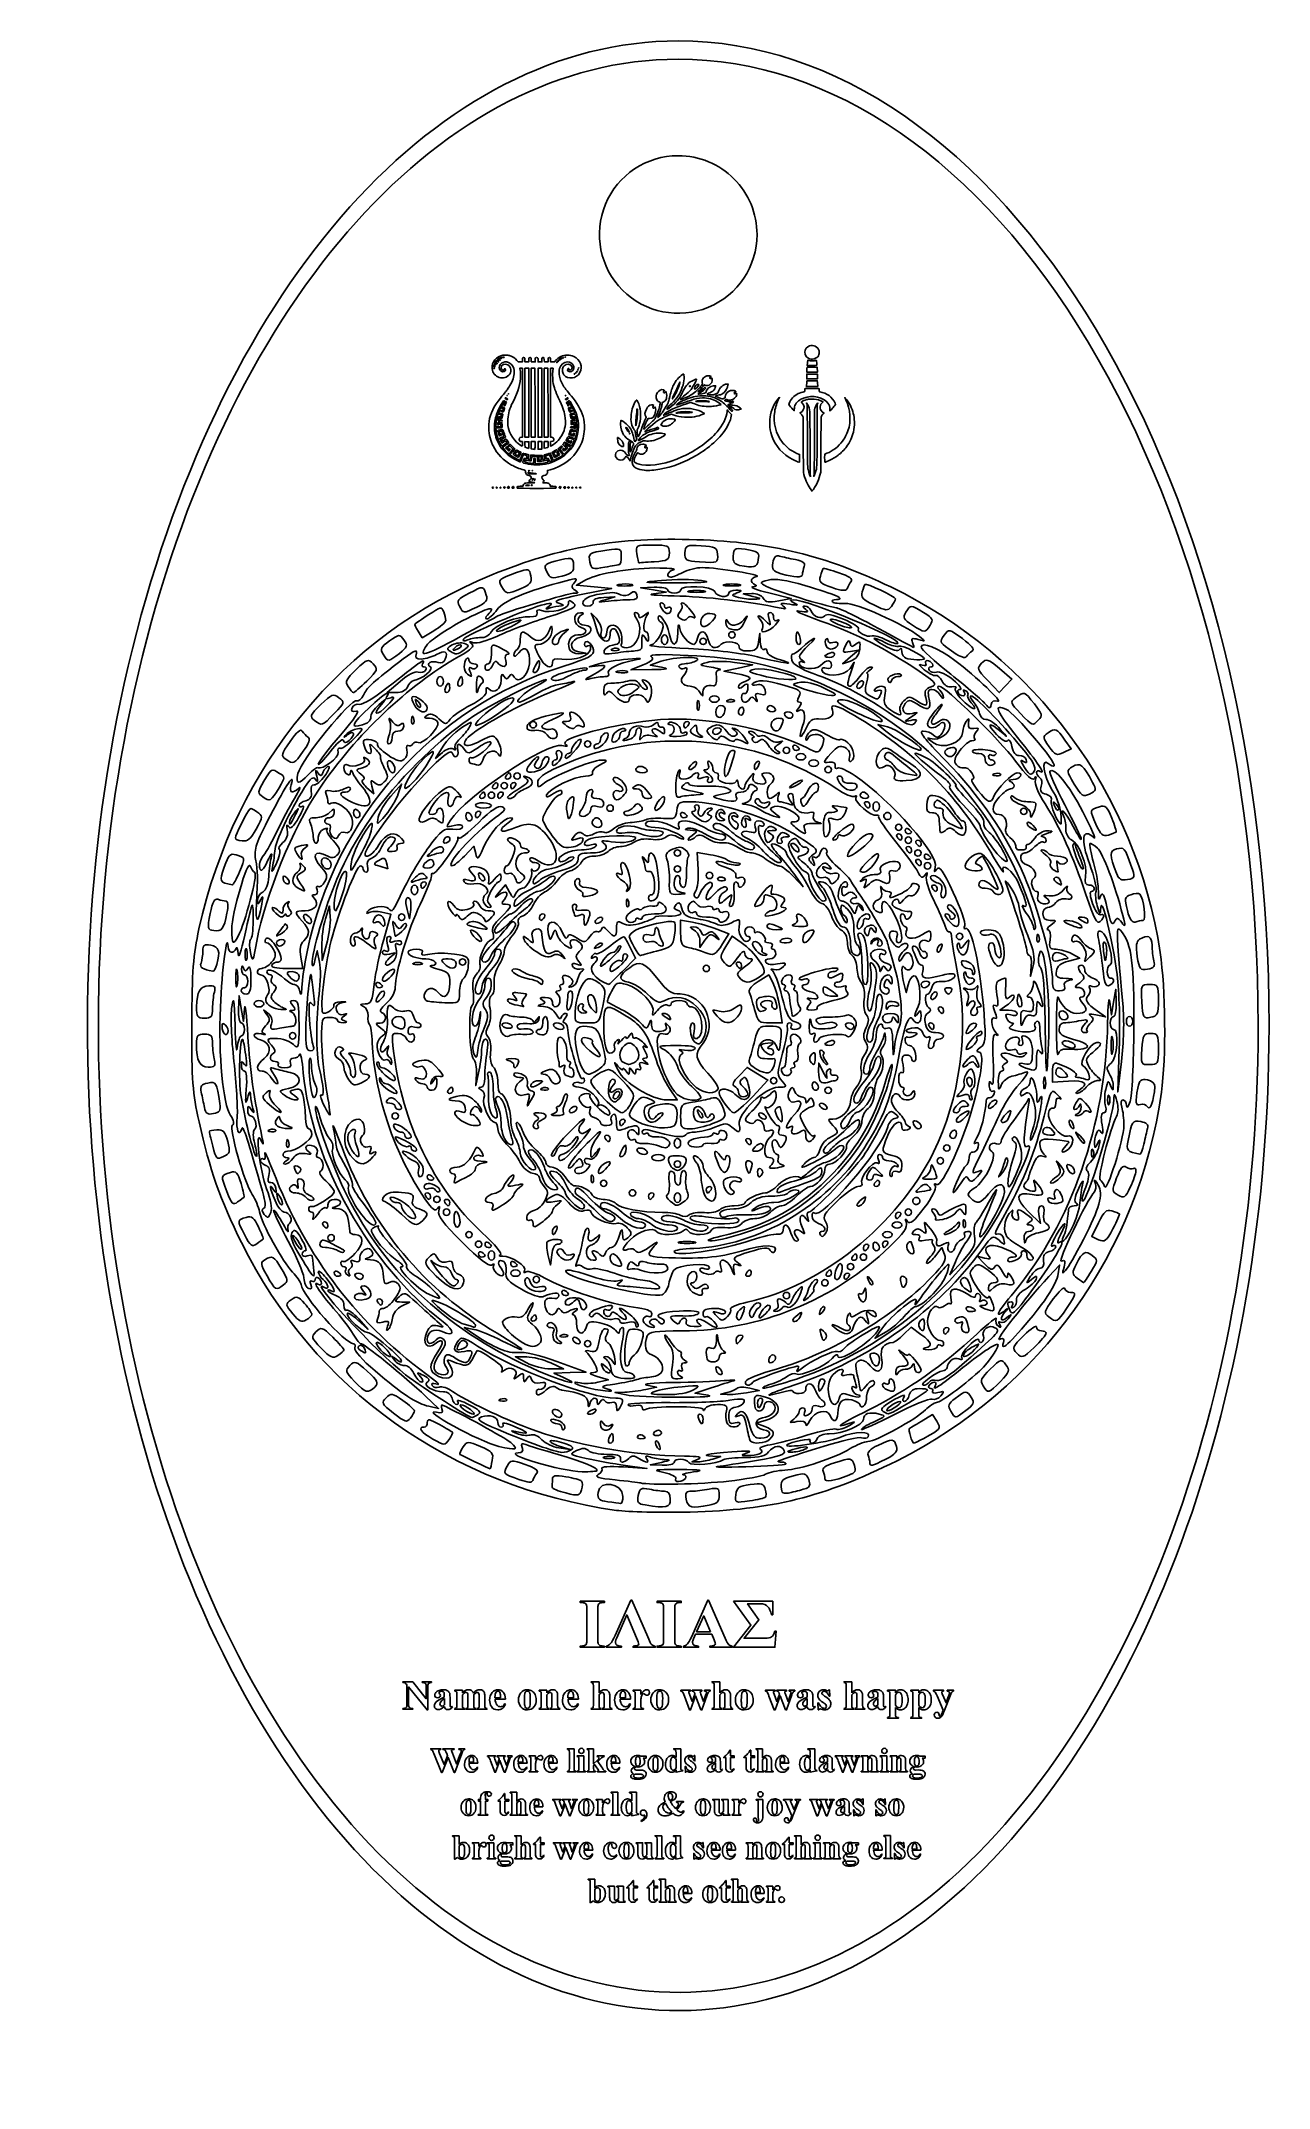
# Model space of a CAD drawing. Header units: millimetres. Extents: x 89 to 151, y 168 to 272.
import ezdxf

# ---------------------------------------------------------------- set-up
doc = ezdxf.new("R2010")
doc.units = ezdxf.units.MM
doc.layers.add('Layer_1', color=7, linetype='CONTINUOUS')

msp = doc.modelspace()

# ---------------------------------------------------------------- linework, layer by layer
at = {"layer": 'Layer_1', "color": 1}
for points in [[(121.03191, 271.867706)], [(121.03191, 266.041599)]]:
    msp.add_lwpolyline(points, close=True, dxfattribs=at)
at = {"layer": 'Layer_1', "color": 7}
for points in [[(121.03191, 270.940979)], [(127.6917, 255.73497)], [(111.91681, 255.56987)], [(113.44969, 253.501597), (113.45169, 255.251273), (113.34962, 255.251273), (113.24757, 255.251273), (113.24757, 253.498677), (113.24757, 251.746081), (113.34697, 251.749181), (113.44637, 251.752281)], [(114.10753, 253.498898), (114.10753, 255.251113), (114.01103, 255.251113), (113.91443, 255.251113), (113.91443, 253.498898), (113.91443, 251.746684), (114.01103, 251.746684), (114.10753, 251.746684)], [(115.98748, 255.266362)], [(127.55645, 254.833877), (127.55645, 254.956597), (127.82863, 254.956597), (128.10082, 254.956597), (128.10082, 254.833877), (128.10082, 254.711155), (127.82863, 254.711155), (127.55645, 254.711155)], [(112.35648, 253.869654)], [(112.42128, 253.950914)], [(115.32091, 253.859514)], [(120.84697, 253.861674)], [(121.64141, 254.327988)], [(121.0846, 252.983157)], [(118.57671, 251.93342)], [(120.27158, 252.312799)], [(114.99652, 249.157263)], [(116.02326, 249.182683)], [(118.06003, 245.286021)], [(120.58378, 245.875961)], [(123.02731, 245.815386)], [(125.0983, 245.52209)], [(115.72085, 245.240152)], [(118.0213, 244.268489)], [(120.17678, 244.477882)], [(123.39249, 244.268271)], [(127.34087, 244.791335)], [(129.81068, 244.421074)], [(113.05282, 244.065248)], [(116.20849, 243.416241)], [(122.3341, 243.942636)], [(132.0575, 243.535182)], [(109.22598, 242.443745)], [(110.81021, 243.125771)], [(112.68695, 242.211931)], [(120.20808, 243.024135)], [(121.15987, 242.521318)], [(122.22767, 242.174203)], [(129.53895, 242.286811)], [(133.81663, 242.200627)], [(109.98326, 241.633892)], [(114.64329, 241.344695)], [(120.50236, 241.466808)], [(122.45622, 241.385388)], [(123.59598, 241.711047)], [(123.71807, 241.995864)], [(127.01514, 241.548225)], [(132.92842, 241.322785)], [(106.87385, 240.775636)], [(109.71269, 241.079976)], [(110.15488, 240.952171)], [(113.98703, 240.214548)], [(115.51386, 240.978333)], [(118.016, 240.99531)], [(125.06129, 240.592196)], [(128.48061, 240.635277)], [(135.96373, 240.892833)], [(105.2143, 239.366855)], [(108.77924, 239.350148)], [(109.8601, 239.350148)], [(110.32608, 239.718972)], [(110.78084, 239.139344)], [(111.22158, 240.082818)], [(114.63881, 239.432783)], [(116.67606, 239.670886)], [(117.94104, 239.870058)], [(127.01516, 239.506641)], [(130.43447, 239.287957)], [(131.68306, 239.387186)], [(107.63201, 238.142925)], [(107.82251, 238.335215)], [(109.20882, 239.024505)], [(112.40201, 238.093515)], [(117.81226, 238.621318)], [(118.8023, 238.850044)], [(121.99346, 238.12898)], [(122.61904, 238.454622)], [(123.56541, 238.403022)], [(128.43869, 239.014521)], [(137.24246, 238.350971)], [(103.56862, 237.721575)], [(105.42039, 237.52409)], [(113.82665, 237.152035)], [(115.38194, 237.084466)], [(121.5607, 237.152101)], [(122.94463, 237.789749)], [(124.08439, 237.793712)], [(125.54983, 237.966158)], [(125.79401, 236.989222)], [(126.44529, 237.6405)], [(131.1671, 237.577019)], [(139.32888, 237.393676)], [(114.36955, 236.636177)], [(116.1062, 236.358701)], [(116.59466, 236.175169)], [(117.46129, 236.521267)], [(118.06005, 236.599649)], [(118.61652, 236.436822)], [(121.47936, 236.700361)], [(122.17128, 236.608662)], [(122.78186, 236.826454)], [(138.47921, 235.979882)], [(101.99236, 235.801513)], [(106.63378, 234.98117)], [(108.23051, 235.072831)], [(109.60824, 235.921665)], [(115.12927, 235.625225)], [(121.67635, 235.100356)], [(124.89851, 235.025772)], [(126.68958, 235.849527)], [(127.17804, 235.921328)], [(127.50368, 235.523885)], [(128.15497, 235.198242)], [(133.3652, 235.903637)], [(135.08156, 235.697495)], [(136.62162, 235.388159)], [(100.7638, 233.950403)], [(102.26166, 234.623251)], [(111.87285, 234.058433)], [(112.36131, 234.058433)], [(112.52412, 234.546896)], [(112.76839, 234.058433)], [(113.01259, 234.546896)], [(118.87412, 234.872547)], [(123.40466, 234.562084)], [(126.68954, 233.965573)], [(128.80625, 234.872538)], [(130.10888, 234.06614)], [(132.01638, 234.49844)], [(132.87679, 234.862735)], [(137.07953, 234.658124)], [(142.0734, 234.217999)], [(106.81492, 233.637243)], [(111.22155, 233.569981)], [(111.54709, 233.040817)], [(111.71003, 233.569981)], [(112.11706, 233.569981)], [(117.40873, 232.918686)], [(117.84289, 233.352929)], [(119.19976, 233.651388)], [(119.85104, 232.910387)], [(125.64827, 233.109179)], [(127.28883, 233.145218)], [(130.67869, 233.569981)], [(130.76011, 233.081517)], [(131.24857, 233.000117)], [(140.13282, 233.033787)], [(99.632746, 232.729068)], [(101.28941, 232.209165)], [(104.87153, 232.583435)], [(105.46489, 231.860348)], [(107.88268, 232.268868)], [(110.57027, 232.420629)], [(110.97733, 232.593065)], [(115.44277, 232.443796)], [(116.04205, 232.548582)], [(116.7076, 232.045884)], [(118.2954, 232.607453)], [(121.4793, 232.502044)], [(122.61842, 232.566118)], [(123.31106, 232.375259)], [(123.9461, 232.232138)], [(128.40627, 232.063104)], [(131.80984, 232.606974)], [(132.38831, 231.941776)], [(134.91199, 232.663859)], [(138.41265, 232.755864)], [(138.90584, 231.935403)], [(138.91255, 232.642216)], [(100.78083, 230.809505)], [(109.44277, 231.335269)], [(120.25814, 231.616163)], [(124.89854, 230.953877)], [(125.71121, 231.620422)], [(126.28259, 231.290491)], [(126.85568, 230.879501)], [(129.21327, 231.702583)], [(132.38831, 231.453314)], [(132.87677, 230.802029)], [(132.87679, 231.687933)], [(132.87679, 231.290492)], [(133.36525, 231.127671)], [(137.42103, 230.915566)], [(143.26345, 231.697444)], [(101.66358, 230.621995)], [(103.40614, 230.051892)], [(105.88551, 229.963427)], [(108.61642, 230.079457)], [(108.95533, 230.639208)], [(115.1022, 229.750742)], [(121.1532, 230.639193)], [(121.1532, 229.825088)], [(125.82888, 230.682332)], [(129.62032, 230.500497)], [(130.27161, 229.735284)], [(133.36525, 230.639207)], [(133.36525, 230.150742)], [(133.85371, 230.385364)], [(133.85371, 229.987922)], [(140.06073, 229.809364)], [(141.42712, 230.414941)], [(98.754886, 229.682599)], [(101.07233, 229.119527)], [(101.73717, 228.861199)], [(107.80231, 228.766754)], [(108.17385, 229.336636)], [(108.20937, 229.010994)], [(111.08858, 229.534722)], [(113.90256, 228.685347)], [(118.44908, 228.802137)], [(120.58268, 229.214502)], [(122.78141, 229.499446)], [(123.4327, 229.272731)], [(128.24224, 228.804552)], [(129.17975, 229.551267)], [(130.53652, 229.087531)], [(134.17936, 228.848174)], [(134.62346, 228.726054)], [(140.22707, 229.155943)], [(99.886326, 228.034051)], [(103.97529, 228.520328)], [(107.40759, 228.32032)], [(116.18195, 228.513962)], [(119.52504, 228.35968)], [(123.68108, 228.217171)], [(98.117626, 227.586308)], [(100.79558, 226.66462)], [(102.39192, 227.250469)], [(103.36283, 227.382766)], [(105.93492, 227.04896)], [(107.15103, 227.382781)], [(107.22461, 227.037851)], [(110.65169, 226.887986)], [(111.2215, 227.202588)], [(112.36217, 227.016432)], [(113.98906, 227.382767)], [(116.83844, 227.219949)], [(118.38524, 227.322793)], [(123.10705, 227.197924)], [(125.54934, 226.894314)], [(126.88363, 227.004806)], [(130.43451, 227.157766)], [(130.93699, 226.714424)], [(135.27417, 227.260649)], [(140.93637, 226.991469)], [(141.50625, 227.219946)], [(143.54949, 227.109194)], [(144.63134, 227.219958)], [(98.693136, 226.422336)], [(100.63814, 226.080198)], [(110.65254, 226.404845)], [(117.16845, 226.048757)], [(119.93243, 225.657621)], [(119.94148, 226.064917)], [(126.20066, 226.144198)], [(127.37106, 226.363274)], [(130.27125, 225.663605)], [(131.1086, 226.243051)], [(134.17936, 225.744955)], [(135.48159, 226.405897)], [(135.75634, 225.922881)], [(142.69149, 226.099881)], [(97.604756, 224.981213)], [(106.58272, 225.163419)], [(107.59879, 225.048285)], [(109.75617, 225.021863)], [(110.24463, 225.10327)], [(111.49362, 225.388271)], [(117.08831, 224.904775)], [(117.57165, 224.757695)], [(118.19994, 224.630195)], [(122.61904, 224.777633)], [(124.24727, 224.940453)], [(130.66147, 224.935965)], [(131.10316, 224.517022)], [(131.57329, 224.778731)], [(136.98609, 225.229398)], [(140.74622, 225.268577)], [(141.7261, 225.342782)], [(145.18542, 225.165569)], [(98.565856, 224.289162)], [(98.847186, 223.63787)], [(101.77794, 224.370573)], [(106.01095, 223.87256)], [(106.10294, 223.600265)], [(106.44902, 224.378385)], [(111.0584, 223.819967)], [(113.93067, 224.076282)], [(125.34211, 224.490013)], [(131.73666, 223.637988)], [(133.77229, 223.963511)], [(134.58641, 223.637879)], [(136.0514, 224.126405)], [(97.383916, 222.742421)], [(99.498446, 222.986592)], [(108.29081, 223.122228)], [(112.72725, 222.938698)], [(115.65239, 223.149424)], [(115.94345, 222.742379)], [(117.20212, 222.86449)], [(125.02207, 222.901987)], [(127.65302, 222.889431)], [(129.1315, 223.392155)], [(131.99152, 222.87868)], [(133.85371, 223.293019)], [(134.26077, 222.660962)], [(138.24987, 223.149414)], [(145.41402, 223.168455)], [(97.988946, 221.45675)], [(102.1197, 221.751864)], [(107.15066, 222.009724)], [(112.06551, 221.533236)], [(112.58837, 221.873993)], [(113.82635, 221.555857)], [(114.72182, 221.846855)], [(120.33955, 222.335323)], [(123.99146, 222.265558)], [(129.94561, 221.846855)], [(130.92835, 221.39915)], [(131.90201, 222.21325)], [(133.77227, 221.846855)], [(136.11784, 221.987604)], [(138.42311, 222.232188)], [(140.81771, 222.365835)], [(143.7858, 222.091075)], [(101.6151, 221.358366)], [(116.53952, 220.589341)], [(125.87548, 220.544279)], [(128.48022, 220.933919)], [(136.19637, 221.224667)], [(141.18062, 220.850919)], [(143.0866, 221.236325)], [(145.41402, 220.686803)], [(97.479026, 220.116929)], [(112.68651, 219.881043)], [(117.04372, 219.694781)], [(118.77952, 219.991829)], [(125.89459, 219.858695)], [(126.3007, 219.496228)], [(127.73871, 220.070008)], [(128.37215, 220.096528)], [(140.6922, 219.485937)], [(106.60411, 218.671863)], [(106.6622, 219.171989)], [(108.29076, 218.75326)], [(109.34912, 218.590432)], [(113.58204, 218.916072)], [(114.12134, 218.701657)], [(114.53644, 219.160312)], [(118.06005, 218.446864)], [(124.81456, 218.278991)], [(126.03829, 219.0789)], [(127.82888, 218.844272)], [(128.48017, 218.590429)], [(130.3601, 218.305549)], [(135.73941, 218.894273)], [(135.91324, 218.341046)], [(145.23191, 218.775077)], [(97.753646, 217.912685)], [(100.27901, 217.848883)], [(106.82512, 217.287912)], [(106.98796, 217.706599)], [(111.76983, 217.64199)], [(113.42847, 218.077337)], [(114.68303, 217.400487)], [(115.53589, 217.613502)], [(118.61957, 217.919166)], [(122.15078, 217.494143)], [(125.46841, 217.287893)], [(128.23592, 217.776322)], [(135.31883, 217.61356)], [(137.20631, 218.06007)], [(142.83458, 218.101956)], [(100.28199, 216.584976)], [(100.68748, 216.765479)], [(107.4764, 216.241205)], [(113.66342, 216.78979)], [(118.30426, 216.962255)], [(120.96291, 217.185616)], [(121.91353, 217.070809)], [(122.77857, 216.898523)], [(129.56939, 216.203307)], [(129.75327, 217.043681)], [(132.98387, 216.872517)], [(135.15601, 216.402006)], [(135.57474, 217.194871)], [(137.43578, 217.055248)], [(140.0424, 216.55336)], [(140.92975, 216.810218)], [(141.35985, 216.196232)], [(98.155096, 215.999747)], [(104.38025, 215.293251)], [(104.70666, 215.746557)], [(107.72702, 215.649341)], [(112.59951, 216.107451)], [(114.9665, 215.157643)], [(117.32693, 216.148115)], [(118.06254, 215.283736)], [(118.95556, 215.49687)], [(119.68826, 215.17122)], [(120.82758, 215.903883)], [(121.55315, 215.833991)], [(124.49104, 215.985294)], [(124.93282, 215.724011)], [(134.83036, 215.659702)], [(138.39465, 215.73135)], [(138.91263, 216.083019)], [(144.68055, 215.863272)], [(101.55942, 214.593018)], [(108.08698, 214.578221)], [(108.61614, 214.103228)], [(115.78057, 214.519907)], [(117.01941, 214.588752)], [(120.7466, 214.644537)], [(121.15366, 214.845567)], [(123.05277, 214.878834)], [(124.51608, 214.595845)], [(125.06135, 214.448128)], [(125.70749, 214.742744)], [(134.16763, 214.173906)], [(134.50472, 215.008358)], [(137.76146, 214.985244)], [(140.15936, 214.138854)], [(140.79092, 214.614917)], [(144.27004, 214.488901)], [(98.980556, 213.155409)], [(100.82083, 213.164509)], [(102.13783, 213.153014)], [(108.45314, 213.217317)], [(108.77407, 213.71214)], [(114.68756, 213.909311)], [(117.08312, 213.868649)], [(118.54852, 213.380185)], [(119.52543, 213.217363)], [(121.15366, 213.135907)], [(122.45518, 213.137107)], [(122.70046, 213.543007)], [(123.43382, 213.541776)], [(127.09618, 213.748299)], [(131.00434, 213.868596)], [(133.27479, 213.068404)], [(133.84513, 213.530862)], [(100.01194, 212.291651)], [(106.97447, 212.30364)], [(107.49061, 212.546526)], [(108.94161, 213.054496)], [(109.43007, 212.403215)], [(109.43008, 212.891678)], [(111.59946, 212.630173)], [(117.80859, 212.065846)], [(120.61481, 212.962642)], [(124.47417, 212.265565)], [(130.10882, 212.790324)], [(132.30644, 212.240393)], [(132.87633, 212.403215)], [(139.8131, 212.988955)], [(143.43066, 212.317513)], [(99.953146, 211.034426)], [(102.99908, 211.751937)], [(103.24332, 211.100651)], [(109.94603, 212.013045)], [(110.57027, 211.26346)], [(114.64082, 211.416674)], [(119.36262, 211.751924)], [(120.99084, 211.589102)], [(122.53764, 211.589103)], [(123.18892, 211.181938)], [(124.10886, 211.996148)], [(131.89985, 211.26346)], [(132.38831, 211.751924)], [(134.74927, 211.458035)], [(141.03291, 211.618827)], [(141.75983, 211.320746)], [(101.64967, 210.780211)], [(103.72707, 210.455731)], [(111.05873, 210.77501)], [(111.22155, 210.195518)], [(111.54721, 210.683989)], [(111.71003, 210.205138)], [(114.97847, 210.190629)], [(118.06002, 209.960906)], [(121.11294, 210.889901)], [(130.10883, 210.123718)], [(130.59729, 210.123718)], [(130.67869, 210.61218)], [(131.24857, 210.60258)], [(131.65564, 210.77501)], [(132.65707, 210.525563)], [(103.56896, 209.319234)], [(104.6273, 209.146803)], [(108.74595, 209.16116)], [(112.84977, 209.707064)], [(113.01259, 209.309626)], [(113.98953, 208.983984)], [(120.50239, 209.552044)], [(124.4915, 209.309596)], [(128.80624, 209.309626)], [(129.33455, 209.391036)], [(129.70177, 209.146804)], [(129.946, 209.635264)], [(130.68918, 208.936248)], [(139.62967, 209.33221)], [(142.00042, 209.400018)], [(100.98876, 208.710581)], [(104.62068, 208.017634)], [(108.6069, 208.424307)], [(109.8375, 208.821148)], [(114.31509, 208.534885)], [(115.45483, 208.241712)], [(116.23097, 207.9055)], [(121.76418, 208.345702)], [(126.6895, 208.169911)], [(127.91309, 208.466001)], [(128.64335, 208.821195)], [(130.20953, 208.096912)], [(132.34472, 208.807387)], [(135.85408, 208.660848)], [(102.42924, 207.223003)], [(105.76704, 207.844226)], [(113.58245, 207.030123)], [(118.6699, 207.117268)], [(124.3986, 207.570925)], [(125.12178, 207.550448)], [(125.47996, 207.262732)], [(126.28417, 207.521244)], [(126.8524, 206.928778)], [(128.24683, 207.403485)], [(132.51009, 207.111605)], [(135.64475, 207.513473)], [(139.48403, 207.712523)], [(140.75202, 207.515068)], [(110.73279, 206.663832)], [(112.96028, 205.882673)], [(114.70263, 205.963992)], [(115.09872, 206.164416)], [(115.69916, 205.890382)], [(123.97588, 205.944652)], [(128.26818, 206.225326)], [(129.06012, 206.465432)], [(133.52808, 206.737025)], [(134.50499, 206.378838)], [(135.53172, 206.330239)], [(139.71532, 206.249038)], [(104.05747, 205.40911)], [(104.89491, 205.38406)], [(105.92902, 205.402914)], [(110.14897, 205.500361)], [(116.26902, 205.727557)], [(118.54849, 204.773352)], [(122.53773, 204.886365)], [(125.65345, 204.993971)], [(131.24857, 204.913433)], [(135.56284, 205.238187)], [(113.96645, 204.320993)], [(117.57159, 204.323616)], [(123.05323, 204.207941)], [(128.47812, 203.814385)], [(132.07548, 204.302905)], [(133.77644, 203.780325)], [(137.39324, 203.814395)], [(105.62083, 203.522755)], [(112.0051, 202.907975)], [(118.3857, 203.122305)], [(121.80494, 203.381955)], [(125.28307, 202.715345)], [(125.7303, 203.668665)], [(129.21101, 202.952315)], [(131.61491, 203.393085)], [(132.73334, 202.727125)], [(107.63955, 202.313455)], [(110.15369, 202.384575)], [(110.87996, 202.132115)], [(114.74936, 202.091145)], [(116.43184, 202.209405)], [(122.07171, 201.901235)], [(131.80891, 202.557715)], [(135.63925, 202.329955)], [(109.5693, 201.231105)], [(112.52422, 200.704165)], [(115.12918, 201.467055)], [(117.08561, 201.616305)], [(117.5127, 200.924315)], [(118.97398, 201.035545)], [(119.78645, 201.195685)], [(124.68526, 200.802175)], [(133.4955, 200.918405)], [(111.58986, 199.799545)], [(115.59656, 200.337885)], [(127.42233, 200.354485)], [(131.56643, 199.861935)], [(113.85421, 199.156795)], [(116.9203, 199.290355)], [(120.9031, 198.878785)], [(129.69133, 199.047855)], [(118.22292, 197.976161)], [(120.62448, 197.830771)], [(122.59869, 197.525431)], [(127.52382, 198.380961)], [(117.89726, 197.263841)], [(116.11318, 185.18541)], [(110.85595, 184.42149)], [(113.35363, 184.42148)], [(114.88756, 184.42147)], [(118.07255, 184.4215)], [(118.98208, 184.76594)], [(119.8761, 184.81933)], [(122.93057, 184.17174)], [(126.64697, 184.42154)], [(128.61412, 184.17172)], [(125.20776, 182.97942)], [(110.38226, 182.61446)], [(114.1628, 182.2165)], [(116.35819, 182.61434)], [(120.59785, 182.53508)], [(122.28589, 182.61428)], [(125.92777, 182.61418)], [(132.10181, 182.61482)], [(111.55144, 180.77568)], [(112.3644, 180.37655)], [(116.69497, 180.01219)], [(118.39943, 180.41012)], [(123.1627, 180.0121)], [(123.94559, 180.0121)], [(125.84814, 180.41002)], [(128.11199, 180.77605)], [(129.75703, 180.35706)], [(131.39433, 180.01251)], [(133.35372, 180.01251)], [(121.72652, 177.80676)], [(122.6481, 178.20468)], [(125.40028, 177.80676)], [(126.2831, 177.64059)]]:
    msp.add_lwpolyline(points, close=True, dxfattribs=at)
for points in [[(112.19042, 255.800359), (112.19112, 255.800539)], [(113.2507, 255.671301), (113.2507, 255.574991), (113.3501, 255.578091), (113.4495, 255.581191), (113.4495, 255.675911)], [(114.22982, 255.680336), (114.23582, 255.580896), (114.32952, 255.577696), (114.42332, 255.574596), (114.42332, 255.659966)], [(115.05633, 255.698087), (115.05694, 255.698085)], [(115.20306, 255.774549), (115.20366, 255.774689)], [(115.3086, 255.817869), (115.3082, 255.818059)], [(111.70984, 255.231822), (111.70974, 255.232032)], [(111.71892, 255.328768), (111.72013, 255.328672)], [(111.84203, 255.489861), (111.84163, 255.489851)], [(111.99341, 255.6562), (111.99181, 255.6562)], [(112.84249, 255.651042), (112.90789, 255.575832), (113.01462, 255.575832), (113.1213, 255.575832), (113.1213, 255.664982)], [(113.07036, 251.746839), (113.11946, 251.746839), (113.11946, 253.49902), (113.11946, 255.251234), (113.05386, 255.251234), (112.98826, 255.251234), (112.99526, 255.223314)], [(113.75893, 253.498897), (113.75847, 255.251112), (113.65907, 255.251112), (113.55967, 255.251113), (113.55967, 253.505669)], [(113.5715, 255.669213), (113.5685, 255.581223), (113.6679, 255.578123), (113.7673, 255.575023), (113.7673, 255.666833)], [(113.91832, 255.666478), (113.91832, 255.575808), (114.01542, 255.575808), (114.11252, 255.575808), (114.11052, 255.667578)], [(114.41816, 254.796551), (114.41838, 255.251113), (114.32178, 255.251113), (114.22528, 255.251113), (114.22528, 253.498516), (114.22528, 251.745921), (114.32328, 251.749021), (114.42128, 251.752121), (114.42016, 253.046876)], [(114.61678, 255.251266), (114.54668, 255.251266), (114.54668, 253.499052), (114.54668, 251.746836), (114.59608, 251.746836)], [(114.55202, 255.67115), (114.55202, 255.57538), (114.65674, 255.575928), (114.76146, 255.576476), (114.80676, 255.636086)], [(115.77317, 254.957172), (115.77237, 254.957132)], [(115.84777, 255.017492), (115.84737, 255.017462)], [(115.91297, 255.094202), (115.91217, 255.094242)], [(115.95577, 255.174922), (115.95527, 255.174912)], [(128.09769, 255.140676), (128.10469, 255.052626), (127.83085, 255.052626), (127.55701, 255.052626), (127.55654, 255.119337)], [(127.56354, 255.242056), (127.57154, 255.298076), (127.8311, 255.298076), (128.09063, 255.298076), (128.09069, 255.263396)], [(127.82716, 255.394119), (127.57593, 255.394119), (127.58284, 255.428806)], [(127.60294, 255.565549), (127.61644, 255.667609), (127.66174, 255.646379)], [(112.2895, 253.682298), (112.34, 253.647088), (112.3574, 253.668828)], [(112.3151, 253.724598), (112.3162, 253.724518)], [(115.38801, 253.682598), (115.38691, 253.682618)], [(120.37834, 254.05397), (120.39534, 254.07805), (120.42114, 254.01843)], [(121.16533, 253.680836), (121.14973, 253.652886), (121.19063, 253.672176)], [(121.85824, 254.243345), (121.85853, 254.243369)], [(122.21656, 254.377014), (122.26836, 254.455214), (122.25476, 254.524464)], [(122.38537, 254.393592), (122.35107, 254.413312), (122.33477, 254.383622)], [(122.87871, 254.363694), (122.93221, 254.363694), (122.92721, 254.320304)], [(122.98011, 253.861604), (122.92351, 253.837554), (123.08286, 253.759714)], [(123.50632, 254.449352), (123.55992, 254.455952), (123.55292, 254.412262)], [(127.46546, 254.170643), (127.47246, 254.220153), (127.82498, 254.220153), (128.17747, 254.220153), (128.18447, 254.170643)], [(128.1117, 254.388354), (128.1197, 254.326994), (127.82624, 254.326994), (127.53281, 254.326994), (127.53925, 254.356332)], [(127.82808, 254.615109), (128.0882, 254.615109), (128.0962, 254.532419)], [(112.01409, 252.954698), (111.90471, 252.986768), (111.91881, 253.025298)], [(111.97371, 252.903834), (112.05931, 252.881744), (112.04691, 252.829554)], [(112.01361, 252.572673), (112.08671, 252.566173), (112.08371, 252.595643)], [(112.13838, 253.269909), (112.05118, 253.311389), (112.11368, 253.422736)], [(112.21768, 253.510567), (112.24828, 253.487137), (112.20678, 253.428297)], [(113.66747, 251.746654), (113.75977, 251.746654), (113.75893, 253.498897)], [(115.56299, 253.416614), (115.62359, 253.303788), (115.53519, 253.265098)], [(115.56365, 252.812466), (115.58565, 252.709253), (115.64805, 252.715353)], [(115.61617, 252.848776), (115.60817, 252.879366), (115.69497, 252.898866)], [(115.65417, 252.522549), (115.65417, 252.567089), (115.72467, 252.574289), (115.79497, 252.581489), (115.78697, 252.618679)], [(119.34387, 252.619332), (119.41117, 252.75006), (119.37857, 252.79243)], [(119.57047, 252.695183), (119.50407, 252.698783), (119.43757, 252.575983)], [(120.27266, 253.535548), (120.22066, 253.514508), (120.21366, 253.441658)], [(120.77081, 252.887817), (120.69821, 252.915117), (120.59435, 252.881947)], [(122.30111, 252.988584), (122.36481, 252.950754), (122.29551, 252.917534)], [(122.61101, 253.552842), (122.61134, 253.552952)], [(123.51362, 253.058593), (123.52062, 253.138603), (123.57352, 253.073613)], [(123.68265, 252.953422), (123.73835, 252.898252), (123.72785, 252.818442)], [(126.68435, 253.352547), (126.64405, 253.407927), (126.66345, 253.464567)], [(126.92413, 253.165918), (126.92396, 253.098678), (126.88616, 253.126438)], [(127.26048, 252.935607), (127.21328, 252.982457), (127.26038, 253.008687)], [(127.41408, 249.850328), (127.38468, 249.957042), (127.37768, 251.360329), (127.37068, 252.763617), (127.33918, 252.826187)], [(127.5613, 253.438589), (127.5856, 253.382569), (127.5926, 251.787198)], [(128.31242, 252.823967), (128.28292, 252.763637), (128.27692, 251.365686), (128.27092, 249.967735), (128.22982, 249.823671)], [(128.27298, 253.590882), (128.38592, 253.537332), (128.32682, 253.479232)], [(128.41042, 252.991739), (128.43852, 252.974419), (128.39022, 252.929369)], [(128.82261, 253.17822), (128.73231, 253.08677), (128.72787, 253.181369)], [(128.99297, 253.476239), (129.01647, 253.408999), (128.96517, 253.339339)], [(111.7795, 252.109547), (111.7735, 252.213664), (111.8042, 252.214436)], [(111.80811, 252.274568), (111.77351, 252.274507), (111.77351, 252.373547)], [(111.86753, 252.434298), (111.85953, 252.375888), (111.89023, 252.375888)], [(111.91782, 251.884464), (111.93972, 251.817984), (111.99562, 251.838884)], [(112.02043, 252.352008), (112.02043, 252.287468), (111.93163, 252.281068)], [(111.95302, 252.006424), (111.94602, 252.049504), (111.99802, 252.056204)], [(112.08782, 252.360946), (112.08082, 252.482838), (111.97877, 252.488038)], [(113.11938, 251.406565), (113.11938, 251.523346), (113.08128, 251.523346)], [(113.45001, 251.38115), (113.44701, 251.51828), (113.34741, 251.52138), (113.24781, 251.52448), (113.25081, 251.380196), (113.25381, 251.235907), (113.34021, 251.207927)], [(113.76138, 251.328664), (113.76438, 251.523362), (113.66186, 251.523362), (113.55934, 251.523362), (113.56234, 251.337983), (113.56534, 251.152606), (113.65174, 251.141236)], [(114.05769, 251.143827), (114.10729, 251.150227), (114.10729, 251.336766), (114.10729, 251.523303), (114.01079, 251.523303), (113.91429, 251.523303), (113.91429, 251.330305), (113.91429, 251.137308), (113.96159, 251.137308)], [(114.42027, 251.43448), (114.41944, 251.52337), (114.32284, 251.52337), (114.22624, 251.52337), (114.22624, 251.350688)], [(114.58528, 251.523383), (114.54718, 251.523383), (114.54718, 251.406568)], [(115.61974, 251.903163), (115.56114, 251.927693), (115.58324, 251.997133)], [(115.59125, 252.499863), (115.59425, 252.394696), (115.62315, 252.400696)], [(115.69207, 252.47812), (115.65177, 252.47792), (115.65417, 252.522549)], [(115.70365, 252.413376), (115.75465, 252.419976), (115.75165, 252.345776), (115.74865, 252.271586), (115.66125, 252.273886)], [(115.73544, 252.207736), (115.80764, 252.201036), (115.80764, 252.312922), (115.80764, 252.42493), (115.84684, 252.43183)], [(118.53834, 252.012197), (118.53851, 252.01221)], [(118.88013, 251.580108), (118.92243, 251.651628), (118.89483, 251.761525)], [(118.89615, 252.376052), (118.89715, 252.375912)], [(112.05784, 251.510512), (112.08874, 251.451892), (112.16814, 251.507412)], [(112.17874, 251.160527), (112.11164, 251.240077), (112.21935, 251.314567)], [(112.34792, 251.121836), (112.42432, 251.045696), (112.46502, 251.088806)], [(112.39992, 251.163776), (112.36362, 251.199666), (112.42592, 251.252506), (112.48822, 251.305336), (112.56862, 251.229456)], [(112.51007, 250.840417), (112.48477, 250.858827), (112.61203, 251.005521), (112.73926, 251.152212), (112.61547, 251.270502), (112.49171, 251.388793), (112.43261, 251.343613)], [(112.81317, 250.844184), (112.81327, 250.844182)], [(112.99802, 250.607243), (112.98132, 250.570153), (112.85341, 250.633803)], [(112.90727, 250.988504), (112.96697, 250.951344), (112.92797, 250.876764)], [(112.98798, 250.848909), (112.98859, 250.848882)], [(113.11991, 251.406533), (113.11938, 251.406565)], [(113.43125, 250.763933), (113.45085, 250.852973), (113.42265, 250.858573)], [(113.44701, 251.211357), (113.44701, 251.211007)], [(113.61945, 250.835361), (113.54315, 250.843461), (113.52445, 250.72617)], [(113.76383, 250.537902), (113.76383, 250.669952), (113.73303, 250.669952), (113.70233, 250.669952), (113.69433, 250.542981)], [(113.74551, 250.764906), (113.88163, 250.758006), (113.88163, 250.637662), (113.88163, 250.517317), (113.94443, 250.517317)], [(113.76164, 251.328467), (113.76138, 251.328664)], [(113.8434, 250.405579), (113.7639, 250.405579), (113.76383, 250.537902)], [(113.95016, 250.698932), (113.94316, 250.761382), (114.00186, 250.761382), (114.06046, 250.761382), (114.07276, 250.683322)], [(114.01286, 250.584522), (113.95666, 250.577922), (113.95716, 250.607152)], [(114.05819, 251.143708), (114.05769, 251.143827)], [(114.31328, 250.733412), (114.29178, 250.812142), (114.31738, 250.812142)], [(114.33034, 251.203576), (114.32937, 251.203607)], [(114.55501, 250.890448), (114.53001, 250.943308), (114.46201, 250.918028)], [(114.46858, 250.593712), (114.46768, 250.593752)], [(114.62078, 251.326594), (114.62091, 251.326595)], [(114.87857, 251.079554), (114.85327, 251.108234), (114.7514, 251.051874)], [(114.75327, 250.872404), (114.75314, 250.872422)], [(114.88078, 250.78114), (114.88109, 250.781142)], [(114.99091, 251.209618), (114.93301, 251.160018), (115.02771, 251.034352)], [(115.10991, 251.035648), (115.02591, 251.141535), (115.09131, 251.200325), (115.15671, 251.259115), (115.13111, 251.279395)], [(115.14786, 250.87668), (115.17346, 250.84466), (115.07916, 250.77762)], [(115.20034, 251.416678), (115.16944, 251.379618), (115.25444, 251.299108), (115.33944, 251.218598), (115.29664, 251.177308), (115.25384, 251.136018), (115.22884, 251.163068)], [(115.35859, 251.005254), (115.23737, 250.888516), (115.21537, 250.909136)], [(115.46317, 251.503343), (115.57594, 251.443323), (115.60484, 251.495903)], [(118.16511, 251.280583), (118.16417, 251.280584)], [(118.55614, 250.601183), (118.55561, 250.601083)], [(118.59563, 251.509627), (118.62543, 251.485637), (118.60693, 251.449277)], [(119.38984, 251.344585), (119.41654, 251.325095), (119.37644, 251.307225)], [(127.0869, 250.506344), (127.08739, 250.506334)], [(127.1449, 250.88963), (127.19, 250.87673), (127.19, 250.675662)], [(128.46689, 250.687153), (128.46716, 250.885463), (128.58272, 250.931413)], [(128.47241, 250.482856), (128.47389, 250.482834)], [(113.48095, 250.049124), (113.47995, 250.049124)], [(113.63444, 250.044504), (113.63494, 250.044724)], [(113.65683, 249.582935), (113.65673, 249.582905)], [(113.76195, 249.600765), (113.76215, 249.600775)], [(113.83559, 249.893992), (113.83595, 249.893882)], [(114.13692, 250.360181), (114.14189, 250.360184)], [(114.52818, 250.099277), (114.39169, 250.064897), (114.39869, 250.007907)], [(119.30844, 250.070599), (119.31071, 250.070404)], [(127.74168, 249.81299), (127.73901, 249.812979)], [(127.98816, 249.941139), (127.98855, 249.941186)], [(111.59588, 249.166273), (111.59548, 249.166083)], [(111.78695, 249.171695), (111.78775, 249.171683)], [(111.98353, 249.188733), (111.98293, 249.188723)], [(112.17521, 249.175543), (112.17521, 249.175383)], [(112.3678, 249.171863), (112.3679, 249.171683)], [(112.59927, 249.163303), (112.60047, 249.163283)], [(112.86636, 249.16383), (112.86035, 249.164559)], [(113.01058, 249.257929), (113.14551, 249.262829), (113.15351, 249.297139)], [(113.47984, 249.308791), (113.47938, 249.308731)], [(113.61433, 249.314451), (113.61363, 249.314431)], [(114.53262, 249.28633), (114.53262, 249.25735), (114.66223, 249.25735)], [(115.2335, 249.157433), (115.2328, 249.157283)], [(115.42931, 249.175583), (115.42961, 249.175433)], [(115.63532, 249.188733), (115.63472, 249.188723)], [(115.83033, 249.182953), (115.82983, 249.182723)], [(127.8506, 249.039977), (127.8235, 249.008627), (127.79011, 249.05596)], [(116.38212, 244.519005), (115.86233, 244.234733), (116.75785, 244.153313), (117.65337, 244.071913), (116.10657, 243.757661)], [(117.32741, 243.495053), (117.81587, 243.639774), (117.246, 243.611634)], [(119.77013, 243.802905), (120.42141, 243.886255), (119.77013, 243.99667), (119.11883, 244.107084), (119.81083, 244.130194)], [(124.81756, 243.664858), (124.3291, 243.789154), (124.76876, 243.808414)], [(126.13359, 243.440152), (126.77142, 243.566063), (125.63166, 243.846405)], [(107.82382, 241.900019), (108.03066, 241.568815), (108.62774, 241.924869)], [(125.10752, 241.344696), (125.17532, 241.792454), (125.19972, 241.335086)], [(125.31016, 242.043837), (125.31006, 242.043823)], [(128.53662, 241.150943), (128.53575, 241.150937)], [(115.98415, 240.849014), (116.35049, 240.778444), (115.97903, 240.756274)], [(116.97335, 240.144675), (116.51325, 240.084135), (116.99987, 240.242616)], [(117.27788, 240.912799), (117.27755, 240.91279)], [(119.68832, 239.949874), (118.62998, 239.936884), (119.25402, 240.195505)], [(120.16037, 240.371498), (119.60691, 240.171674), (120.17678, 240.067295)], [(123.9641, 239.754676), (123.35173, 239.864303), (124.08442, 240.028903), (124.81712, 240.193502), (123.88385, 240.319373)], [(129.78318, 240.385354), (129.37613, 240.245714), (129.78318, 240.594847)], [(129.75413, 240.001344), (129.96891, 240.326986), (129.85777, 240.001344)], [(129.78318, 240.594847), (130.19023, 240.943976), (129.77102, 240.867076)], [(133.5282, 240.496973), (133.52807, 240.496962)], [(106.90679, 239.352537), (106.25551, 238.792531), (106.70851, 238.786331)], [(136.75138, 239.393173), (137.3345, 238.784922), (137.65422, 239.128101), (137.97393, 239.47128), (137.33852, 240.005715)], [(135.91344, 238.264315), (135.91386, 238.264309)], [(107.48928, 237.409834), (107.48948, 237.409836)], [(131.65558, 237.048057), (131.1671, 237.160413), (131.57416, 236.825322)], [(106.33701, 236.580779), (106.33633, 236.58075)], [(109.0095, 235.930872), (108.71061, 235.442408), (109.0603, 235.743296)], [(124.2975, 236.311321), (124.29711, 236.311316)], [(140.59552, 235.739339), (140.98697, 235.924073), (140.66915, 236.370318)], [(114.26917, 235.028953), (114.26928, 235.028953)], [(126.05927, 235.833048), (126.05946, 235.832997)], [(105.2104, 233.972811), (105.5741, 233.651332), (105.4799, 234.026985)], [(106.81492, 233.637248), (106.98061, 234.139846), (106.43226, 233.522628)], [(112.7747, 233.58008), (112.77457, 233.580081)], [(124.45959, 232.212701), (124.45871, 232.212717)], [(126.99284, 231.929292), (126.99252, 231.929278)], [(140.45905, 232.657008), (140.45851, 232.657022)], [(110.74708, 230.608944), (110.65138, 230.985769), (110.17336, 230.486828)], [(135.11038, 231.731629), (135.11049, 231.731632)], [(138.29025, 230.802026), (138.57519, 230.802026)], [(122.03898, 229.796716), (121.99058, 230.663875), (122.67094, 230.553356)], [(144.02024, 230.013406), (144.02104, 230.013406)], [(111.94502, 228.654175), (112.2613, 229.024481), (112.46241, 228.651368)], [(112.76379, 229.351349), (112.76364, 229.351354)], [(126.99109, 229.474111), (127.37477, 228.929569), (126.87127, 229.458738)], [(137.02896, 228.685299), (137.02867, 228.685337)], [(103.36289, 227.382766), (103.31829, 227.952639), (103.11889, 227.301354)], [(106.07619, 226.25134), (106.4469, 227.531257), (105.98891, 227.631844)], [(107.26323, 227.76834), (107.39129, 227.301369), (107.44629, 227.764013)], [(111.15193, 228.143155), (111.15205, 228.143153)], [(118.39789, 228.12903), (118.39809, 228.129031)], [(130.30064, 227.854157), (130.30053, 227.854171)], [(100.59778, 227.577337), (100.59744, 227.577337)], [(116.25944, 227.057144), (116.25961, 227.057135)], [(121.76406, 227.124013), (121.15348, 227.234716), (121.15348, 226.579155)], [(123.28206, 226.023077), (123.60318, 226.530252), (122.98877, 226.771781)], [(125.4638, 227.539075), (125.46393, 227.539062)], [(139.0769, 226.869281), (139.07679, 226.86917)], [(102.81953, 225.103268), (102.70091, 225.673142), (102.5844, 225.184678)], [(102.93313, 225.917373), (102.94673, 225.184678), (103.17707, 225.998785)], [(105.19699, 226.080198), (105.19712, 226.080198)], [(113.81609, 225.636423), (113.81625, 225.636438)], [(118.19994, 224.630197), (118.86662, 225.296864), (118.60544, 225.810651)], [(122.38909, 226.214556), (122.13018, 225.844923), (122.13014, 226.198711)], [(123.28232, 226.023079), (123.28206, 226.023077)], [(124.2265, 226.09498), (123.76486, 226.423696), (123.44171, 225.892316)], [(125.4258, 225.537095), (125.42625, 225.537096)], [(139.23941, 226.337997), (139.23961, 226.337999)], [(99.040656, 225.510325), (99.041656, 225.510325)], [(101.13514, 224.777626), (101.97697, 224.777626), (101.86938, 225.35108)], [(136.04355, 224.819741), (136.04403, 224.819746)], [(139.04843, 224.90243), (138.91012, 224.37057), (138.95883, 224.899739)], [(141.01501, 225.519107), (141.41954, 225.295192), (140.85219, 225.148906)], [(142.59236, 224.750388), (142.59186, 224.750388)], [(125.84369, 224.029144), (125.62548, 224.445611), (125.08725, 224.118289)], [(132.7088, 223.951442), (132.6137, 223.556461), (132.50296, 223.963513)], [(140.04041, 224.16705), (140.04071, 224.167044)], [(142.94693, 223.067919), (143.03023, 222.416634), (143.14058, 223.067919), (143.25093, 223.719203), (143.27403, 223.027214)], [(98.70742, 222.701666), (98.73052, 223.393655), (98.84716, 222.74237), (98.96381, 222.091085), (99.01101, 222.74237)], [(100.4757, 222.779571), (100.47537, 222.779628)], [(116.63485, 222.741693), (116.63537, 222.741693)], [(125.70765, 222.009676), (126.3153, 222.009676), (126.1886, 222.811177)], [(136.20709, 222.672265), (136.20734, 222.672259)], [(137.72422, 222.914436), (137.36233, 222.660972), (137.80562, 222.660972)], [(142.32061, 222.601731), (142.72765, 222.317152), (142.23919, 222.420809)], [(111.17556, 221.738223), (111.1757, 221.738218)], [(126.83145, 222.356088), (126.83122, 222.356088)], [(140.23561, 221.84683), (140.23548, 221.846843)], [(127.94342, 221.30371), (127.94312, 221.303692)], [(143.5383, 220.05444), (143.34706, 218.508922), (143.42746, 220.71845)], [(110.89427, 219.485912), (110.74832, 218.834627), (110.78652, 219.419631)], [(115.34103, 219.346505), (115.34151, 219.3465)], [(124.81463, 218.278993), (125.58938, 219.107268), (125.05665, 219.431248), (124.5239, 219.755226), (124.10064, 219.316901)], [(128.16185, 219.553789), (128.16985, 219.974411), (128.4092, 219.485947)], [(136.14215, 219.882568), (136.14279, 219.882584)], [(139.73602, 219.567347), (139.73584, 219.567347)], [(140.85492, 219.053893), (140.04071, 218.997473), (140.04082, 219.521531)], [(102.34774, 218.943095), (102.34755, 218.943095)], [(104.30103, 219.129901), (104.30053, 219.1299)], [(120.45749, 218.103515), (120.98176, 218.101915), (120.58972, 218.678581)], [(128.26881, 219.019546), (128.26813, 219.019556)], [(139.5832, 218.997473), (139.5842, 218.997473)], [(141.38462, 218.603461), (141.38419, 218.603461)], [(103.02652, 217.871088), (103.02551, 217.871084)], [(117.59143, 218.159667), (117.59129, 218.159667)], [(122.17316, 218.198737), (122.17305, 218.198719)], [(126.04388, 217.277974), (126.04314, 217.277981)], [(141.30218, 217.395677), (141.30278, 217.395683)], [(109.95226, 217.094179), (109.95236, 217.094189)], [(127.50313, 216.320536), (127.50324, 216.320545)], [(99.527356, 215.873367), (99.527636, 215.873378)], [(101.13931, 215.917447), (101.13951, 215.917449)], [(119.93236, 215.801147), (119.9325, 215.801201)], [(142.10629, 215.527456), (142.10599, 215.527454)], [(116.60731, 214.126449), (116.60751, 214.126449)], [(130.59889, 214.153553), (130.59978, 214.153554)], [(109.6922, 214.09923), (109.69207, 214.099244)], [(134.99251, 213.405453), (134.99345, 213.405448)], [(116.26897, 212.710131), (116.26857, 212.710131)], [(122.36235, 212.380077), (122.36293, 212.380088)], [(134.09124, 212.043355), (134.09089, 212.043395)], [(138.81787, 212.426346), (139.42674, 211.833307), (139.34934, 212.281066)], [(135.49447, 211.846915), (135.49477, 211.846917)], [(142.37041, 211.865113), (142.0293, 211.16301), (142.37837, 211.005269)], [(114.60708, 210.245784), (114.55278, 209.716616), (114.41847, 210.257462)], [(120.82789, 210.408624), (120.82949, 210.408645)], [(134.5482, 210.255801), (134.41738, 210.609472), (134.11272, 210.203789)], [(135.10674, 209.879502), (134.82587, 209.228218), (135.49467, 209.958206)], [(136.59043, 210.075968), (136.21478, 210.165468), (136.58648, 209.778228)], [(102.51971, 209.594565), (102.51944, 209.594561)], [(140.30105, 209.177914), (140.39395, 209.716646), (139.85108, 209.129822)], [(104.74949, 206.938504), (105.27865, 206.460283), (104.80599, 206.983662)], [(106.99412, 207.841799), (107.39535, 207.839399), (106.98831, 207.634197)], [(110.65169, 206.453243), (110.16323, 206.554775), (110.65169, 206.214545)], [(119.71168, 206.686593), (119.71158, 206.686598)], [(131.37404, 206.48926), (131.02484, 205.998882), (131.56038, 206.311011)], [(133.35847, 206.1955), (132.86283, 206.561943), (132.47161, 206.185415)], [(113.33823, 205.057421), (112.76837, 205.062621), (113.33823, 204.750628)], [(114.55939, 204.443886), (115.21068, 204.449086), (114.55939, 204.750679)], [(114.87086, 204.815918), (116.35043, 204.278479), (115.53632, 204.257129), (114.72221, 204.235779), (115.21068, 204.012115)], [(116.94959, 203.767215), (117.49018, 203.887075), (116.9203, 204.059942)], [(120.73231, 204.632107), (120.73252, 204.632122)], [(108.37282, 202.548865), (108.86128, 202.444015), (108.19848, 203.068125)], [(116.5229, 203.468175), (116.52292, 203.468295)], [(118.3857, 203.122395), (117.81582, 203.242345), (118.32463, 203.263745)], [(119.38297, 203.400415), (119.9325, 203.515645), (119.44403, 203.625375)], [(122.70046, 203.481905), (121.88634, 203.211105), (122.53764, 203.108395)], [(123.51456, 203.143025), (123.18892, 203.160125), (123.51456, 203.240205)], [(124.66401, 203.470665), (125.14278, 203.342075), (124.49149, 203.234025)], [(117.89949, 202.529235), (117.89972, 202.529235)], [(123.49074, 201.740515), (123.4911, 201.740855)], [(125.49171, 201.841225), (124.97991, 201.699475), (125.42767, 201.519455)], [(127.50653, 201.635265), (127.50608, 201.635275)], [(134.16017, 201.790175), (133.9481, 202.129755), (133.37176, 201.783725)], [(114.98936, 200.527105), (115.53638, 200.355555), (114.97671, 200.438455)], [(117.28974, 199.978875), (117.28974, 199.978775)], [(120.21719, 199.561245), (119.60661, 199.582645), (120.17647, 199.702605)], [(119.92591, 200.528095), (119.92579, 200.528095)], [(122.049866, 199.865905), (121.724216, 199.725975), (122.049866, 199.730975)], [(122.78186, 199.865975), (123.18892, 199.996335), (122.79543, 200.012535)], [(122.782556, 199.866125), (122.78186, 199.865975)], [(116.12198, 198.750145), (116.12225, 198.750145)], [(118.34748, 199.545415), (119.44378, 199.390715), (118.25239, 199.467215)], [(123.59508, 198.746481), (123.59533, 198.747435)], [(125.46412, 197.934321), (125.46352, 197.934321)], [(108.4633, 185.12588), (108.4633, 185.15778), (108.96973, 185.15778), (108.96973, 185.12588)], [(109.08188, 185.12594), (109.08188, 185.15784), (109.64774, 185.15784), (109.64774, 185.12594)], [(109.89331, 185.1263), (109.89331, 185.1582), (110.19622, 185.15784)], [(110.19622, 185.15784), (110.19622, 185.12594)], [(115.4068, 185.12598), (115.4068, 185.15788), (115.74455, 185.15781)], [(115.74455, 185.15781), (115.74455, 184.15701)], [(116.40837, 185.12599), (116.40837, 185.15789), (116.73674, 185.15785)], [(116.73674, 185.15785), (116.73674, 184.38959), (116.92364, 184.57304)], [(120.80273, 185.12172), (120.80273, 185.15792), (121.16068, 185.1579)], [(121.16068, 185.1579), (121.16068, 184.23117)], [(123.65876, 185.08981), (123.68766, 185.08989)], [(123.68766, 185.08989), (123.68766, 184.79533), (123.87886, 184.79533), (123.87886, 184.71003), (123.68766, 184.71003), (123.68766, 184.21307)], [(124.68712, 185.08981), (124.71602, 185.08989)], [(124.71602, 185.08989), (124.71602, 184.79533), (124.90722, 184.79533), (124.90722, 184.71003), (124.71602, 184.71003), (124.71602, 184.21307)], [(124.98458, 185.12599), (124.98458, 185.15789), (125.31288, 185.15789)], [(125.31288, 185.15789), (125.31288, 184.69194)], [(127.6137, 185.1217), (127.6137, 185.1579), (127.97164, 185.15788)], [(127.97164, 185.15788), (127.97164, 184.23115)], [(131.50018, 185.18547), (131.50028, 185.18547)], [(110.04722, 184.92694), (109.68118, 183.96317), (109.64758, 183.96317), (109.35819, 184.71593), (109.03952, 183.96317), (109.00762, 183.96317), (108.6235, 184.9166)], [(108.91033, 184.92702), (109.13943, 184.3603), (109.32288, 184.803), (109.27468, 184.92702)], [(109.56254, 184.9429), (109.77527, 184.38996), (109.96561, 184.89036)], [(110.40989, 184.50934), (110.40989, 184.47924), (110.64409, 184.47915)], [(110.85596, 184.42145), (110.41413, 184.42145)], [(110.8267, 184.22936), (110.856, 184.21046)], [(111.35298, 184.76335), (111.35298, 184.79525), (111.7595, 184.79525), (111.7595, 184.76335)], [(112.1961, 183.96583), (111.97562, 184.55666), (111.75944, 183.96583), (111.71464, 183.96583), (111.50018, 184.54977)], [(111.7148, 184.63575), (111.83279, 184.32138), (111.94648, 184.63575), (111.93748, 184.65645)], [(111.83248, 184.76325), (111.83248, 184.79515), (112.24504, 184.79515), (112.24504, 184.76325)], [(112.19594, 184.63575), (112.30963, 184.32138), (112.41298, 184.61077)], [(112.47065, 184.60568), (112.245, 183.96576), (112.1961, 183.96583)], [(112.35528, 184.76327), (112.35528, 184.79517), (112.59385, 184.79517), (112.59385, 184.76327)], [(112.90758, 184.50933), (112.90758, 184.47923), (113.14178, 184.47914)], [(113.35366, 184.42144), (112.91182, 184.42144)], [(113.32439, 184.22935), (113.35369, 184.21045)], [(113.45937, 184.76304), (113.45937, 184.79494), (113.7886, 184.79522)], [(113.89452, 184.02061), (113.89452, 183.98961), (113.45957, 183.98961), (113.45957, 184.02061)], [(113.54907, 184.17906), (113.54907, 184.62434)], [(113.7886, 184.79522), (113.7886, 184.61263)], [(113.78866, 184.36429), (113.78866, 184.17911), (113.78952, 184.13091)], [(114.44151, 184.50932), (114.44151, 184.47922), (114.67571, 184.47913)], [(114.88759, 184.42143), (114.44575, 184.42143)], [(114.85832, 184.22934), (114.88762, 184.21044)], [(115.84185, 184.02093), (115.84185, 183.98993), (115.4069, 183.98993), (115.4069, 184.02093)], [(115.5033, 184.15701), (115.5033, 184.99072)], [(115.89602, 184.76343), (115.89602, 184.79533), (116.23376, 184.79525)], [(116.33106, 184.02097), (116.33106, 183.98997), (115.89612, 183.98997), (115.89612, 184.02097)], [(115.99252, 184.15705), (115.99252, 184.62731)], [(116.23376, 184.79525), (116.23376, 184.15705)], [(116.82446, 184.02096), (116.82446, 183.98996), (116.40847, 183.98996), (116.40847, 184.02096)], [(116.49537, 184.16476), (116.49537, 184.983)], [(116.94769, 184.12685), (116.78836, 184.36026), (116.73666, 184.30946), (116.73666, 184.16477)], [(116.91674, 184.76334), (116.91674, 184.79524), (117.27761, 184.79524), (117.27761, 184.76334)], [(117.34739, 184.02095), (117.34739, 183.98995), (116.93139, 183.98995), (116.93139, 184.02095)], [(117.03562, 184.60656), (116.94772, 184.52046), (117.1372, 184.24313)], [(117.6265, 184.50935), (117.6265, 184.47925), (117.8607, 184.47916)], [(118.07258, 184.42146), (117.63074, 184.42146)], [(118.04331, 184.22937), (118.07261, 184.21047)], [(118.90996, 184.08021), (119.05896, 184.08221)], [(119.13122, 184.78587), (119.13108, 184.78577)], [(119.13108, 184.78577), (119.40239, 184.78577), (119.40239, 184.69107), (119.24822, 184.69107)], [(119.8796, 184.7582), (119.8791, 184.75827)], [(120.91923, 184.71864), (120.91923, 184.96152)], [(121.25948, 184.06066), (121.25948, 184.03226), (120.91927, 183.96596), (120.91927, 184.09343)], [(120.9196, 184.18807), (120.91952, 184.61185)], [(121.42244, 183.96797), (121.39404, 183.96797), (121.38024, 184.25736), (121.40954, 184.25736)], [(121.8385, 184.8171), (121.86778, 184.8177)], [(121.86778, 184.8177), (121.88068, 184.54295), (121.85138, 184.54295)], [(122.93014, 184.10884), (122.9306, 184.10887)], [(122.9306, 184.17177), (122.9306, 184.44135)], [(122.93061, 184.49905), (122.93061, 184.58005)], [(123.17091, 184.49909), (123.17091, 184.18644)], [(123.25321, 184.12084), (123.27901, 184.10014)], [(123.44602, 184.27508), (123.44602, 184.71003), (123.34094, 184.71003), (123.34094, 184.74013)], [(123.85299, 184.16317), (123.87879, 184.14417)], [(124.47438, 184.27508), (124.47438, 184.71003), (124.36931, 184.71003), (124.36931, 184.74013)], [(124.88135, 184.16317), (124.90715, 184.14417)], [(125.39282, 184.02088), (125.39282, 183.98988), (124.98458, 183.98988), (124.98458, 184.02088)], [(125.07158, 184.16468), (125.07158, 184.983)], [(125.31272, 184.59624), (125.31272, 184.16474)], [(125.85466, 184.02102), (125.85466, 183.99002), (125.44642, 183.99002), (125.44642, 184.02102)], [(125.52652, 184.1648), (125.52652, 184.52395)], [(125.76766, 184.4792), (125.76766, 184.16483)], [(126.20092, 184.50939), (126.20092, 184.47929), (126.43512, 184.4792)], [(126.647, 184.4215), (126.20516, 184.4215)], [(126.61773, 184.22941), (126.64703, 184.21051)], [(127.7302, 184.71862), (127.7302, 184.9615)], [(128.07044, 184.06064), (128.07044, 184.03224), (127.73024, 183.96594), (127.73024, 184.09341)], [(127.73056, 184.18805), (127.73048, 184.61183)], [(128.61359, 184.10882), (128.61415, 184.10885)], [(128.61406, 184.49903), (128.61406, 184.58003)], [(128.61415, 184.17175), (128.61415, 184.44133)], [(128.85436, 184.49907), (128.85436, 184.18642)], [(128.93666, 184.12082), (128.96246, 184.10012)], [(129.00696, 184.76343), (129.00696, 184.79533), (129.41348, 184.79533), (129.41348, 184.76343)], [(129.85008, 183.96591), (129.62959, 184.55674), (129.41341, 183.96591), (129.36861, 183.96591), (129.15416, 184.54985)], [(129.36878, 184.63583), (129.48678, 184.32146), (129.60047, 184.63583), (129.59147, 184.65653)], [(129.48647, 184.76333), (129.48647, 184.79523), (129.89902, 184.79523), (129.89902, 184.76333)], [(129.85002, 184.63583), (129.9637, 184.32146), (130.06706, 184.61085)], [(130.12473, 184.60576), (129.89908, 183.96584), (129.85008, 183.96591)], [(130.00936, 184.76335), (130.00936, 184.79525), (130.24793, 184.79525), (130.24793, 184.76335)], [(130.32624, 184.76344), (130.32624, 184.79534), (130.65451, 184.79531)], [(130.73362, 184.02104), (130.73362, 183.99004), (130.32624, 183.99004), (130.32624, 184.02104)], [(130.41324, 184.1657), (130.41324, 184.62045)], [(130.65432, 184.59719), (130.65432, 184.16569)], [(130.65451, 184.79531), (130.65451, 184.6911)], [(131.19541, 184.02105), (131.19541, 183.99005), (130.78802, 183.99005), (130.78802, 184.02105)], [(130.86732, 184.16575), (130.86732, 184.52404)], [(131.10841, 184.47923), (131.10841, 184.16572)], [(131.28312, 184.76349), (131.28312, 184.79539), (131.62086, 184.79531)], [(131.71816, 184.02103), (131.71816, 183.99003), (131.28322, 183.99003), (131.28322, 184.02103)], [(131.37962, 184.15711), (131.37962, 184.62737)], [(131.62086, 184.79531), (131.62086, 184.15711)], [(131.7973, 184.76344), (131.7973, 184.79534), (132.12556, 184.79531)], [(132.20468, 184.02104), (132.20468, 183.99004), (131.7973, 183.99004), (131.7973, 184.02104)], [(131.8843, 184.1657), (131.8843, 184.62045)], [(132.12538, 184.59719), (132.12538, 184.16569)], [(132.12556, 184.79531), (132.12556, 184.6911)], [(132.66647, 184.02105), (132.66647, 183.99005), (132.25909, 183.99005), (132.25909, 184.02105)], [(132.33839, 184.16575), (132.33839, 184.52404)], [(132.57947, 184.47923), (132.57947, 184.16572)], [(133.07299, 184.08075), (133.22199, 184.08275)], [(133.14541, 184.76648), (133.14531, 184.76651)], [(133.29423, 184.78641), (133.29431, 184.78631)], [(133.29431, 184.78631), (133.56561, 184.78631), (133.56561, 184.69161), (133.41145, 184.69161)], [(112.50039, 182.92086), (112.50039, 182.95276), (112.8287, 182.95286)], [(112.8287, 182.95286), (112.8287, 182.48691)], [(117.62026, 182.92094), (117.62026, 182.95284), (117.958, 182.95278)], [(117.958, 182.95278), (117.958, 181.95198)], [(118.5578, 182.91651), (118.5578, 182.95271), (118.91574, 182.95278)], [(118.91574, 182.95278), (118.91574, 182.02605)], [(118.9313, 183.87071), (118.93128, 183.87111)], [(133.09453, 183.87125), (133.09451, 183.87165)], [(110.38576, 182.55324), (110.38526, 182.5533)], [(110.99893, 181.9468), (110.99893, 182.50577), (110.8818, 182.50577), (110.8818, 182.59017), (110.99893, 182.59017), (110.99893, 182.64957), (110.99807, 182.69007)], [(111.23515, 182.84347), (111.23715, 182.69274), (111.23715, 182.59025), (111.35601, 182.59025), (111.35601, 182.50585), (111.23706, 182.5059)], [(111.23706, 182.5059), (111.23706, 181.94693)], [(111.99021, 182.07015), (111.99021, 182.50509), (111.88513, 182.50509), (111.88513, 182.53519)], [(112.20294, 182.88487), (112.23184, 182.88486)], [(112.23184, 182.88486), (112.23184, 182.5903), (112.42304, 182.5903), (112.42304, 182.505), (112.23184, 182.505), (112.23184, 182.00805)], [(112.39718, 181.95815), (112.42298, 181.93925)], [(112.58739, 181.95966), (112.58739, 182.77787)], [(112.82854, 182.39121), (112.82854, 181.95971)], [(113.04234, 181.95978), (113.04234, 182.31893)], [(113.28348, 182.27417), (113.28348, 181.95981)], [(113.71674, 182.30437), (113.71674, 182.27417), (113.95094, 182.27417)], [(114.16281, 182.21647), (113.72098, 182.21647)], [(114.13355, 182.02436), (114.16285, 182.00546)], [(114.65974, 182.55838), (114.65974, 182.59028), (115.06626, 182.59028), (115.06626, 182.55838)], [(115.50296, 181.76085), (115.28247, 182.35169), (115.06629, 181.76085), (115.02149, 181.76085), (114.80704, 182.3448)], [(115.02156, 182.43078), (115.13956, 182.11641), (115.25325, 182.43078), (115.24425, 182.45148)], [(115.13925, 182.55828), (115.13925, 182.59018), (115.5518, 182.59018), (115.5518, 182.55828)], [(115.5027, 182.43088), (115.61638, 182.11651), (115.71974, 182.4059)], [(115.77742, 182.40071), (115.55177, 181.76078), (115.50296, 181.76085)], [(115.66204, 182.5583), (115.66204, 182.5902), (115.90062, 182.5902), (115.90062, 182.5583)], [(116.3617, 182.55312), (116.3612, 182.55318)], [(116.86492, 182.558), (116.86492, 182.5899), (117.19405, 182.59018)], [(116.95462, 181.97402), (116.95462, 182.4193)], [(117.19405, 182.59018), (117.19405, 182.40759)], [(117.19411, 182.15924), (117.19411, 181.97407), (117.19497, 181.92587)], [(117.71676, 181.95197), (117.71676, 182.78568)], [(118.6743, 182.51353), (118.6743, 182.75641)], [(119.01454, 181.85554), (119.01454, 181.82714), (118.67434, 181.76084), (118.67434, 181.88831)], [(118.67466, 181.98294), (118.67458, 182.40673)], [(120.39112, 182.39049), (120.3911, 182.39039)], [(120.94059, 182.48338), (121.29888, 182.48338), (121.29888, 182.44978)], [(120.94063, 182.44979), (120.94059, 182.48338)], [(121.29374, 182.01824), (121.32904, 181.99934)], [(122.2894, 182.55306), (122.2889, 182.55312)], [(122.78242, 182.55828), (122.78242, 182.59018), (123.11056, 182.59018), (123.11056, 182.03983)], [(122.86942, 182.09576), (122.86942, 182.41529)], [(123.23736, 182.55834), (123.23736, 182.59024), (123.56531, 182.59012)], [(123.65231, 181.81586), (123.65231, 181.78486), (123.32416, 181.78486), (123.32416, 181.89252)], [(123.32436, 181.98472), (123.32436, 182.41535)], [(123.56531, 182.59012), (123.56531, 181.95967)], [(123.77372, 182.55794), (123.77372, 182.58984), (124.10274, 182.59012)], [(123.86342, 181.97396), (123.86342, 182.41924)], [(124.10274, 182.59012), (124.10274, 182.40753)], [(124.1028, 182.15918), (124.1028, 181.97401), (124.10366, 181.92581)], [(124.99247, 182.5584), (124.99247, 182.5903), (125.32834, 182.59012)], [(125.09101, 181.71086), (125.08801, 181.91498), (125.08801, 182.4128), (125.08887, 182.4576)], [(125.32834, 182.59012), (125.32834, 181.75641)], [(125.93128, 182.55296), (125.93078, 182.55302)], [(126.38464, 182.55822), (126.38464, 182.59012), (126.81269, 182.59012), (126.81269, 182.55822)], [(126.79894, 181.75203), (126.53884, 182.34889)], [(126.77919, 182.37733), (126.917, 182.0621), (127.0109, 182.30584)], [(127.08758, 182.34892), (126.85762, 181.75206)], [(126.9661, 182.55821), (126.9661, 182.59011), (127.23568, 182.59011), (127.23568, 182.55821)], [(127.70756, 182.55856), (127.70756, 182.59046), (128.11408, 182.59046), (128.11408, 182.55856)], [(128.55078, 181.76103), (128.33029, 182.35187), (128.11411, 181.76103), (128.06931, 181.76103), (127.85486, 182.34498)], [(128.06938, 182.43096), (128.18738, 182.11659), (128.30107, 182.43096), (128.29207, 182.45166)], [(128.18707, 182.55846), (128.18707, 182.59036), (128.59962, 182.59036), (128.59962, 182.55846)], [(128.55062, 182.43106), (128.6643, 182.11669), (128.76766, 182.40608)], [(128.82533, 182.40089), (128.59968, 181.76096), (128.55078, 181.76103)], [(128.70996, 182.55848), (128.70996, 182.59038), (128.94853, 182.59038), (128.94853, 182.55848)], [(129.47016, 181.90397), (129.47062, 181.90401)], [(129.47059, 181.96677), (129.47062, 181.96691)], [(129.47062, 181.96691), (129.47062, 182.23649)], [(129.47063, 182.29417), (129.47063, 182.37517)], [(129.71093, 182.29421), (129.71093, 181.98157)], [(129.79323, 181.91597), (129.81903, 181.89527)], [(129.97183, 181.76313), (129.94343, 181.76313), (129.92963, 182.05252), (129.95893, 182.05252)], [(130.3879, 182.61234), (130.41716, 182.61286)], [(130.41716, 182.61286), (130.43006, 182.33812), (130.40076, 182.33812)], [(131.09922, 181.76313), (131.07082, 181.76313), (131.05702, 182.05252), (131.08632, 182.05252)], [(131.51528, 182.61234), (131.54456, 182.61286)], [(131.54456, 182.61286), (131.55746, 182.33812), (131.52816, 182.33812)], [(132.10531, 182.5536), (132.10481, 182.55366)], [(111.35589, 181.816), (111.35589, 181.785), (110.88133, 181.785), (110.88133, 181.816)], [(112.90864, 181.81585), (112.90864, 181.78485), (112.50039, 181.78485), (112.50039, 181.81585)], [(113.37048, 181.816), (113.37048, 181.785), (112.96224, 181.785), (112.96224, 181.816)], [(117.29997, 181.81557), (117.29997, 181.78457), (116.86502, 181.78457), (116.86502, 181.81557)], [(118.0553, 181.81589), (118.0553, 181.78489), (117.62036, 181.78489), (117.62036, 181.81589)], [(119.14225, 181.47569), (119.14225, 181.51359)], [(119.14228, 181.47587), (119.14225, 181.47569)], [(124.20876, 181.81551), (124.20876, 181.78451), (123.77382, 181.78451), (123.77382, 181.81551)], [(126.77436, 181.68531), (126.79894, 181.75203)], [(109.57135, 180.71624), (109.57135, 180.74814), (109.90554, 180.74812)], [(109.82975, 179.64398), (109.69625, 179.55698), (109.66695, 179.55698), (109.66695, 180.58104)], [(109.90533, 180.22787), (109.90554, 180.22791)], [(109.90554, 180.74812), (109.90554, 180.30456)], [(109.90554, 180.22791), (109.90554, 179.86962)], [(110.57971, 180.35335), (110.57971, 180.38525), (110.90893, 180.38552)], [(110.66941, 179.76937), (110.66941, 180.21465)], [(110.90893, 180.38552), (110.90893, 180.20293)], [(110.90899, 179.95458), (110.90899, 179.76941), (110.90985, 179.72121)], [(111.33428, 180.35368), (111.33428, 180.38558), (111.67202, 180.38552)], [(111.43078, 179.7473), (111.43078, 180.21756)], [(111.67202, 180.38552), (111.67202, 179.74731)], [(112.21558, 180.35669), (112.21548, 180.35672)], [(112.36448, 180.37652), (112.63578, 180.37652), (112.63578, 180.28182), (112.48162, 180.28182)], [(112.73037, 180.7166), (112.73037, 180.7485), (113.05868, 180.7486)], [(112.81737, 179.75541), (112.81737, 180.57362)], [(113.05852, 180.18695), (113.05852, 179.75546)], [(113.05868, 180.7486), (113.05868, 180.28265)], [(113.27232, 179.75552), (113.27232, 180.11467)], [(113.51346, 180.06991), (113.51346, 179.75555)], [(113.78857, 179.86591), (113.78857, 180.30085), (113.68349, 180.30085), (113.68349, 180.33095)], [(114.0013, 180.68062), (114.0302, 180.6806)], [(114.0302, 180.6806), (114.0302, 180.38605), (114.2214, 180.38605), (114.2214, 180.30075), (114.0302, 180.30075), (114.0302, 179.8038)], [(114.69421, 180.35416), (114.69421, 180.38606), (115.10073, 180.38606), (115.10073, 180.35416)], [(115.53743, 179.55664), (115.31694, 180.14748), (115.10076, 179.55664), (115.05596, 179.55664), (114.84151, 180.14059)], [(115.05603, 180.22656), (115.17403, 179.9122), (115.28772, 180.22656), (115.27872, 180.24726)], [(115.17372, 180.35406), (115.17372, 180.38596), (115.58627, 180.38596), (115.58627, 180.35406)], [(115.53727, 180.22656), (115.65096, 179.9122), (115.75431, 180.20159)], [(115.81199, 180.1965), (115.58634, 179.55657), (115.53743, 179.55664)], [(115.69661, 180.35409), (115.69661, 180.38599), (115.93519, 180.38599), (115.93519, 180.35409)], [(116.24891, 180.10015), (116.24891, 180.06995), (116.48311, 180.06996)], [(116.69498, 180.01226), (116.25315, 180.01226)], [(116.66572, 179.82015), (116.69502, 179.80115)], [(118.40294, 180.3489), (118.40244, 180.34896)], [(118.89597, 180.35411), (118.89597, 180.38601), (119.22411, 180.38601), (119.22411, 179.83565)], [(118.98297, 179.89159), (118.98297, 180.21112)], [(119.35091, 180.35418), (119.35091, 180.38608), (119.67885, 180.38596)], [(119.43791, 179.78055), (119.43791, 180.21119)], [(119.67885, 180.38596), (119.67885, 179.75551)], [(119.85958, 180.71672), (119.85958, 180.74862), (120.19733, 180.74856)], [(119.95608, 179.74774), (119.95608, 180.58146)], [(120.19733, 180.74856), (120.19733, 179.74775)], [(120.79712, 180.71239), (120.79712, 180.74859), (121.15507, 180.74856)], [(120.91362, 180.30931), (120.91362, 180.55218)], [(120.91399, 179.77874), (120.91391, 180.20251)], [(121.15507, 180.74856), (121.15507, 179.82182)], [(121.8578, 179.55862), (121.8294, 179.55862), (121.8156, 179.848), (121.8449, 179.848)], [(122.27397, 180.40783), (122.30315, 180.40835)], [(122.30315, 180.40835), (122.31605, 180.13361), (122.28675, 180.13361)], [(122.71663, 180.10006), (122.71663, 180.06986), (122.95083, 180.06987)], [(123.1627, 180.01217), (122.72087, 180.01217)], [(123.13345, 179.82006), (123.16275, 179.80106)], [(123.49953, 180.10006), (123.49953, 180.06986), (123.73373, 180.06987)], [(123.9456, 180.01217), (123.50377, 180.01217)], [(123.91634, 179.82006), (123.94564, 179.80106)], [(124.48799, 180.35408), (124.48799, 180.38598), (124.81635, 180.38596)], [(124.57499, 179.75634), (124.57499, 180.21109)], [(124.81608, 180.18782), (124.81608, 179.75632)], [(124.81635, 180.38596), (124.81635, 180.28174)], [(125.02908, 179.75638), (125.02908, 180.11467)], [(125.27026, 180.06986), (125.27026, 179.75636)], [(125.85165, 180.3488), (125.85115, 180.34886)], [(126.42773, 179.86576), (126.42773, 180.3007), (126.32266, 180.3007), (126.32266, 180.3308)], [(126.64047, 180.68047), (126.66936, 180.68045)], [(126.66936, 180.68045), (126.66936, 180.3859), (126.86056, 180.3859), (126.86056, 180.3006), (126.66936, 180.3006), (126.66936, 179.80365)], [(126.93792, 180.71645), (126.93792, 180.74835), (127.26622, 180.74845)], [(127.02492, 179.75526), (127.02492, 180.57347)], [(127.26606, 180.1868), (127.26606, 179.75531)], [(127.26622, 180.74845), (127.26622, 180.2825)], [(127.47986, 179.75537), (127.47986, 180.11452)], [(127.721, 180.06976), (127.721, 179.7554)], [(127.89482, 180.35405), (127.89482, 180.38595), (128.23257, 180.38589)], [(127.99132, 179.74767), (127.99132, 180.21793)], [(128.23257, 180.38589), (128.23257, 179.74768)], [(128.40893, 180.35401), (128.40893, 180.38591), (128.73728, 180.38589)], [(128.49593, 179.75627), (128.49593, 180.21102)], [(128.73711, 180.18775), (128.73711, 179.75625)], [(128.73728, 180.38589), (128.73728, 180.28167)], [(128.95011, 179.75631), (128.95011, 180.1146)], [(129.19119, 180.06979), (129.19119, 179.75629)], [(129.90615, 180.37692), (129.90603, 180.37689)], [(129.90603, 180.37689), (130.17733, 180.37689), (130.17733, 180.28219), (130.02316, 180.28219)], [(130.94826, 180.10047), (130.94826, 180.07027), (131.18246, 180.07028)], [(131.39433, 180.01258), (130.9525, 180.01258)], [(131.36508, 179.82047), (131.39438, 179.80147)], [(131.47259, 180.71713), (131.47259, 180.74903), (131.81033, 180.74897)], [(131.56909, 179.74815), (131.56909, 180.58187)], [(131.81033, 180.74897), (131.81033, 179.74816)], [(132.04884, 179.55903), (132.02044, 179.55903), (132.00664, 179.84841), (132.03594, 179.84841)], [(132.46491, 180.40824), (132.49418, 180.40876)], [(132.49418, 180.40876), (132.50708, 180.13402), (132.47778, 180.13402)], [(132.90766, 180.10047), (132.90766, 180.07027), (133.14186, 180.07028)], [(133.35373, 180.01258), (132.9119, 180.01258)], [(133.32447, 179.82047), (133.35377, 179.80147)], [(111.01485, 179.61091), (111.01485, 179.57991), (110.57991, 179.57991), (110.57991, 179.61091)], [(111.76932, 179.61123), (111.76932, 179.58023), (111.33438, 179.58023), (111.33438, 179.61123)], [(112.14316, 179.67086), (112.29216, 179.67286)], [(112.16469, 179.46145), (112.16468, 179.46185)], [(113.13862, 179.6116), (113.13862, 179.5806), (112.73037, 179.5806), (112.73037, 179.6116)], [(113.60046, 179.61173), (113.60046, 179.58073), (113.19222, 179.58073), (113.19222, 179.61173)], [(114.19554, 179.7539), (114.22134, 179.735)], [(117.89387, 179.78832), (117.92057, 179.76762)], [(117.89387, 179.78821), (117.89387, 179.78832)], [(119.76585, 179.61169), (119.76585, 179.58069), (119.43771, 179.58069), (119.43771, 179.68835)], [(120.29463, 179.61167), (120.29463, 179.58067), (119.85968, 179.58067), (119.85968, 179.61167)], [(121.25387, 179.65132), (121.25387, 179.62292), (120.91366, 179.55662), (120.91366, 179.68409)], [(124.89538, 179.61167), (124.89538, 179.58067), (124.48799, 179.58067), (124.48799, 179.61167)], [(125.35726, 179.61168), (125.35726, 179.58068), (124.94988, 179.58068), (124.94988, 179.61168)], [(126.83469, 179.75375), (126.86049, 179.73485)], [(127.34616, 179.61145), (127.34616, 179.58045), (126.93792, 179.58045), (126.93792, 179.61145)], [(127.808, 179.61158), (127.808, 179.58058), (127.39976, 179.58058), (127.39976, 179.61158)], [(128.32987, 179.6116), (128.32987, 179.5806), (127.89492, 179.5806), (127.89492, 179.6116)], [(128.81641, 179.6116), (128.81641, 179.5806), (128.40903, 179.5806), (128.40903, 179.6116)], [(129.27819, 179.61161), (129.27819, 179.58061), (128.87081, 179.58061), (128.87081, 179.61161)], [(129.6848, 179.67123), (129.8338, 179.67323)], [(129.70626, 179.46182), (129.70623, 179.46222)], [(131.90763, 179.61208), (131.90763, 179.58108), (131.47269, 179.58108), (131.47269, 179.61208)], [(116.46328, 178.51138), (116.46328, 178.54328), (116.79746, 178.54325)], [(116.72168, 177.43912), (116.58818, 177.35212), (116.55888, 177.35212), (116.55888, 178.37618)], [(116.79715, 178.0231), (116.79746, 178.02304)], [(116.79746, 178.54325), (116.79746, 178.0997)], [(116.79746, 178.02304), (116.79746, 177.66475)], [(117.46151, 178.14881), (117.46151, 178.18071), (117.78966, 178.18071), (117.78966, 177.63035)], [(117.54851, 177.68628), (117.54851, 178.00582)], [(117.91646, 178.14888), (117.91646, 178.18078), (118.2444, 178.18066)], [(118.00346, 177.57525), (118.00346, 178.00589)], [(118.2444, 178.18066), (118.2444, 177.5502)], [(118.52557, 177.66042), (118.52557, 178.09536), (118.42049, 178.09536), (118.42049, 178.12546)], [(118.7383, 178.47514), (118.7672, 178.47521)], [(118.7672, 178.47521), (118.7672, 178.18066), (118.9584, 178.18066), (118.9584, 178.09536), (118.7672, 178.09536), (118.7672, 177.5984)], [(119.55392, 177.66042), (119.55392, 178.09536), (119.44885, 178.09536), (119.44885, 178.12546)], [(119.76666, 178.47514), (119.79556, 178.47521)], [(119.79556, 178.47521), (119.79556, 178.18066), (119.98676, 178.18066), (119.98676, 178.09536), (119.79556, 178.09536), (119.79556, 177.5984)], [(120.06402, 178.5113), (120.06402, 178.5432), (120.39242, 178.54321)], [(120.15102, 177.5501), (120.15102, 178.36831)], [(120.39226, 177.98166), (120.39226, 177.55016)], [(120.39242, 178.54321), (120.39242, 178.07726)], [(120.60606, 177.55022), (120.60606, 177.90937)], [(120.8472, 177.86452), (120.8472, 177.55015)], [(121.28046, 177.89471), (121.28046, 177.86461), (121.51466, 177.86452)], [(121.72653, 177.80682), (121.2847, 177.80682)], [(122.6516, 178.14356), (122.6511, 178.14362)], [(123.22768, 177.66042), (123.22768, 178.09536), (123.1226, 178.09536), (123.1226, 178.12546)], [(123.44041, 178.47514), (123.46931, 178.47521)], [(123.46931, 178.47521), (123.46931, 178.18066), (123.66052, 178.18066), (123.66052, 178.09536), (123.46931, 178.09536), (123.46931, 177.5984)], [(123.73787, 178.5113), (123.73787, 178.5432), (124.06618, 178.54321)], [(123.82487, 177.5501), (123.82487, 178.36831)], [(124.06602, 177.98166), (124.06602, 177.55016)], [(124.06618, 178.54321), (124.06618, 178.07726)], [(124.27982, 177.55022), (124.27982, 177.90937)], [(124.52096, 177.86452), (124.52096, 177.55015)], [(124.95422, 177.89471), (124.95422, 177.86461), (125.18842, 177.86452)], [(125.40029, 177.80682), (124.95846, 177.80682)], [(125.50602, 178.14862), (125.50602, 178.18052), (125.83523, 178.18061)], [(125.59572, 177.56464), (125.59572, 178.00992)], [(125.83523, 178.18061), (125.83523, 177.99802)], [(125.83529, 177.74977), (125.83529, 177.56459), (125.83616, 177.51639)], [(118.3314, 177.40639), (118.3314, 177.37539), (118.00326, 177.37539), (118.00326, 177.48305)], [(118.93254, 177.5485), (118.95834, 177.5295)], [(119.96089, 177.5485), (119.98669, 177.5295)], [(120.47236, 177.4063), (120.47236, 177.3753), (120.06412, 177.3753), (120.06412, 177.4063)], [(120.9342, 177.40634), (120.9342, 177.37534), (120.52596, 177.37534), (120.52596, 177.40634)], [(121.69727, 177.61473), (121.72657, 177.59573)], [(123.63465, 177.5485), (123.66045, 177.5295)], [(124.14612, 177.4063), (124.14612, 177.3753), (123.73787, 177.3753), (123.73787, 177.4063)], [(124.60796, 177.40634), (124.60796, 177.37534), (124.19972, 177.37534), (124.19972, 177.40634)], [(125.37104, 177.61473), (125.40034, 177.59573)], [(125.94116, 177.40619), (125.94116, 177.37519), (125.50622, 177.37519), (125.50622, 177.40619)]]:
    msp.add_lwpolyline(points, dxfattribs=at)
at = {"layer": 'Layer_1', "color": 5}
for points in [[(116.13731, 192.5849), (116.05981, 192.5849), (116.05981, 192.6486), (117.28109, 192.6486), (117.28109, 192.5849), (117.20359, 192.5849)], [(117.82198, 190.9175), (118.62641, 192.69689), (118.68321, 192.69689), (119.48419, 190.84516)], [(120.03889, 192.5849), (119.96139, 192.5849), (119.96139, 192.6486), (121.18268, 192.6486), (121.18268, 192.5849), (121.10518, 192.5849)], [(121.69768, 190.83314), (122.53311, 192.69693), (122.56581, 192.69693), (123.40813, 190.78146)], [(125.93861, 191.13279), (126.00411, 191.13279), (125.93861, 190.31286), (123.83194, 190.31286), (124.72594, 191.43251), (123.84568, 192.64866)], [(123.84568, 192.64866), (125.83349, 192.64866), (125.83349, 191.96653), (125.76119, 191.96653)], [(125.18758, 192.52119), (124.55368, 192.52119), (125.12557, 191.71159), (124.37799, 190.76936), (125.44424, 190.76936)], [(116.38883, 190.71256), (116.38883, 192.24907)], [(116.95045, 192.24896), (116.95045, 190.71245)], [(118.92091, 190.78994), (118.42137, 191.95266), (117.96145, 190.91741)], [(120.29042, 190.71256), (120.29042, 192.24907)], [(120.85204, 192.24896), (120.85204, 190.71245)], [(117.28107, 190.37662), (117.28107, 190.31292), (116.05979, 190.31292), (116.05979, 190.37662), (116.13729, 190.37662)], [(117.2036, 190.37662), (117.28107, 190.37662)], [(117.37757, 190.31292), (117.37757, 190.37662)], [(118.14404, 190.37653), (118.14404, 190.31283), (117.37757, 190.31292)], [(119.86143, 190.37662), (119.86143, 190.31292), (118.74177, 190.31292), (118.74177, 190.37662)], [(121.18267, 190.37662), (121.18267, 190.31292), (119.96138, 190.31292), (119.96138, 190.37662), (120.03888, 190.37662)], [(121.10519, 190.37662), (121.18267, 190.37662)], [(122.06802, 190.37666), (122.06802, 190.31296), (121.29116, 190.31296), (121.29116, 190.37666)], [(122.73123, 190.97779), (121.90613, 190.97779), (121.80793, 190.75042)], [(123.77159, 190.37667), (123.77159, 190.31297), (122.6416, 190.31297), (122.6416, 190.37667), (122.6881, 190.37667)], [(122.8552, 190.68666), (122.73123, 190.97779)], [(107.05194, 188.52819), (107.05194, 188.56639), (107.549, 188.56643)], [(107.25874, 187.40891), (107.25874, 188.39799), (107.22874, 188.43519)], [(108.31697, 188.29978), (108.31697, 187.13292), (108.28187, 187.13292), (107.33412, 188.29978), (107.33412, 187.40888)], [(107.549, 188.56643), (108.24043, 187.69723), (108.24043, 188.29978)], [(108.03784, 188.52821), (108.03784, 188.56641), (108.50086, 188.56641), (108.50086, 188.52821)], [(109.68682, 188.09306), (109.68682, 188.13126), (110.08115, 188.13126)], [(110.08115, 188.13126), (110.08115, 188.00414)], [(113.97126, 188.09299), (113.97126, 188.13119), (114.36499, 188.13115)], [(114.36499, 188.13115), (114.36499, 188.0061)], [(116.61745, 188.52802), (116.61745, 188.56622), (117.01083, 188.56622)], [(116.72185, 187.37464), (116.72185, 188.35649)], [(117.01083, 188.56622), (117.01083, 188.00708)], [(118.73876, 188.09261), (118.73876, 188.13081), (119.1337, 188.13105)], [(119.1337, 188.13105), (119.1337, 187.91195)], [(121.16762, 188.09271), (121.16762, 188.13091), (121.65545, 188.13091), (121.65545, 188.09271)], [(121.74337, 188.09269), (121.74337, 188.13089), (122.23843, 188.13089), (122.23843, 188.09269)], [(122.37078, 188.09265), (122.37078, 188.13085), (122.65707, 188.13085), (122.65707, 188.09265)], [(122.7513, 188.52791), (122.7513, 188.56611), (123.14469, 188.56611)], [(122.8557, 187.37453), (122.8557, 188.35638)], [(123.14469, 188.56611), (123.14469, 188.00697)], [(125.46077, 188.09269), (125.46077, 188.13089), (125.94859, 188.13089), (125.94859, 188.09269)], [(126.03651, 188.09267), (126.03651, 188.13087), (126.53157, 188.13087), (126.53157, 188.09267)], [(126.66392, 188.09263), (126.66392, 188.13083), (126.95021, 188.13083), (126.95021, 188.09263)], [(128.67713, 188.15775), (128.71218, 188.1578)], [(128.71218, 188.1578), (128.72768, 187.8281), (128.69258, 187.8281)], [(129.4556, 188.52784), (129.4556, 188.56604), (129.84907, 188.56604)], [(129.56, 187.37446), (129.56, 188.35631)], [(129.84907, 188.56604), (129.84907, 188.0069)], [(131.65875, 188.09266), (131.65875, 188.13086), (132.06389, 188.13086), (132.06389, 188.00374)], [(132.83594, 188.09266), (132.83594, 188.13086), (133.24108, 188.13086), (133.24108, 188.00374)], [(133.99044, 188.09266), (133.99044, 188.13086), (134.50411, 188.13086), (134.50411, 188.09266)], [(134.68813, 188.09269), (134.68813, 188.13089), (135.01162, 188.13089), (135.01162, 188.09269)], [(107.51604, 187.20318), (107.54914, 187.20318), (107.54914, 187.16498), (107.05201, 187.16498), (107.05201, 187.20318)], [(109.15509, 187.77574), (109.15509, 187.87284)], [(109.1551, 187.38299), (109.1551, 187.70648)], [(109.1551, 187.30785), (109.1551, 187.30759)], [(109.44353, 187.77582), (109.44353, 187.40065)], [(109.54263, 187.32235), (109.57363, 187.29755)], [(110.18498, 187.20217), (110.18498, 187.16497), (109.68682, 187.16497), (109.68682, 187.20217)], [(109.79122, 187.37583), (109.79122, 187.92154)], [(110.08068, 187.8946), (110.08068, 187.37576)], [(110.75486, 187.20216), (110.75486, 187.16496), (110.25463, 187.16496), (110.25463, 187.20216)], [(110.35663, 187.37574), (110.35663, 187.79122)], [(110.64636, 187.89466), (110.64636, 187.37582)], [(111.31716, 187.2021), (111.31716, 187.1649), (110.81796, 187.1649), (110.81796, 187.2021)], [(110.92336, 187.37575), (110.92336, 187.79123)], [(111.21286, 187.77154), (111.21286, 187.37569)], [(111.72645, 187.78814), (111.72645, 187.75194), (112.00765, 187.75191)], [(112.26189, 187.68271), (111.73169, 187.68271)], [(112.22675, 187.4522), (112.26185, 187.4295)], [(114.46012, 187.2021), (114.46012, 187.1649), (113.97126, 187.1649), (113.97126, 187.2021)], [(114.07566, 187.37576), (114.07566, 187.92147)], [(114.36512, 187.89356), (114.36512, 187.37576)], [(115.01394, 187.20203), (115.01394, 187.16483), (114.52508, 187.16483), (114.52508, 187.20203)], [(114.62008, 187.37568), (114.62008, 187.80563)], [(114.90964, 187.75186), (114.90964, 187.37565)], [(115.43048, 187.78803), (115.43048, 187.75183), (115.71168, 187.7518)], [(115.96593, 187.6826), (115.43573, 187.6826)], [(115.93079, 187.45209), (115.96589, 187.42939)], [(117.10734, 187.20201), (117.10734, 187.16481), (116.61745, 187.16481), (116.61745, 187.20201)], [(117.01124, 187.8924), (117.01124, 187.3746)], [(117.66094, 187.2019), (117.66094, 187.1647), (117.17104, 187.1647), (117.17104, 187.2019)], [(117.26714, 187.37446), (117.26714, 187.80544)], [(117.55654, 187.75173), (117.55654, 187.37449)], [(118.07642, 187.78798), (118.07642, 187.75178), (118.35752, 187.75175)], [(118.61176, 187.68255), (118.08156, 187.68255)], [(118.57662, 187.45204), (118.61172, 187.42934)], [(119.26049, 187.2017), (119.26049, 187.1645), (118.73856, 187.1645), (118.73856, 187.2017)], [(118.84596, 187.39186), (118.84596, 187.92619)], [(119.13359, 187.61411), (119.13359, 187.3919), (119.13459, 187.334)], [(122.17937, 187.1357), (121.91479, 187.84471), (121.65537, 187.1357), (121.60167, 187.1357), (121.34432, 187.83644)], [(121.60175, 187.93969), (121.74334, 187.56245), (121.87977, 187.93969), (121.86947, 187.96449)], [(122.50927, 187.90352), (122.23848, 187.1356), (122.17937, 187.1357)], [(122.17953, 187.93974), (122.31596, 187.5625), (122.43998, 187.90977)], [(123.2412, 187.2019), (123.2412, 187.1647), (122.7513, 187.1647), (122.7513, 187.2019)], [(123.1451, 187.89229), (123.1451, 187.37449)], [(123.7948, 187.20179), (123.7948, 187.16459), (123.3049, 187.16459), (123.3049, 187.20179)], [(123.401, 187.37435), (123.401, 187.80533)], [(123.6904, 187.75162), (123.6904, 187.37438)], [(126.47252, 187.13568), (126.20794, 187.84469), (125.94852, 187.13568), (125.89482, 187.13568), (125.63747, 187.83642)], [(125.89489, 187.93967), (126.03649, 187.56243), (126.17291, 187.93967), (126.16261, 187.96447)], [(126.80231, 187.9035), (126.53153, 187.13558), (126.47252, 187.13568)], [(126.47267, 187.93972), (126.6091, 187.56248), (126.73312, 187.90975)], [(127.57633, 187.7754), (127.57633, 187.8725)], [(127.57633, 187.30751), (127.57634, 187.30725)], [(127.57634, 187.38265), (127.57634, 187.70614)], [(127.86476, 187.77548), (127.86476, 187.40031)], [(127.96386, 187.32201), (127.99486, 187.29721)], [(128.17788, 187.13883), (128.14378, 187.13883), (128.12728, 187.4861), (128.16238, 187.4861)], [(129.9455, 187.20183), (129.9455, 187.16463), (129.4556, 187.16463), (129.4556, 187.20183)], [(129.8494, 187.89222), (129.8494, 187.37442)], [(130.49919, 187.20172), (130.49919, 187.16452), (130.0093, 187.16452), (130.0093, 187.20172)], [(130.1054, 187.37428), (130.1054, 187.80526)], [(130.39479, 187.75155), (130.39479, 187.37431)], [(131.16465, 187.30746), (131.16475, 187.3072)], [(131.16474, 187.77535), (131.16474, 187.87245)], [(131.16475, 187.3826), (131.16475, 187.70609)], [(131.45318, 187.77543), (131.45318, 187.40026)], [(131.55228, 187.32196), (131.58328, 187.29716)], [(131.77455, 186.90924), (131.77455, 187.92934)], [(132.0639, 187.88283), (132.06392, 187.36709)], [(132.06392, 187.26271), (132.06392, 186.90304)], [(132.95174, 186.90924), (132.95174, 187.92934)], [(133.24109, 187.88283), (133.24111, 187.36709)], [(133.24111, 187.26271), (133.24111, 186.90304)], [(134.48755, 187.12525), (134.17542, 187.84149)], [(134.45735, 187.04471), (134.48755, 187.12525)], [(134.46381, 187.87563), (134.62917, 187.49736), (134.74183, 187.78985)], [(134.83386, 187.84155), (134.55791, 187.12531)], [(132.20962, 186.75005), (132.20962, 186.71185), (131.65875, 186.71185), (131.65875, 186.75005)], [(133.38681, 186.75005), (133.38681, 186.71185), (132.83594, 186.71185), (132.83594, 186.75005)]]:
    msp.add_lwpolyline(points, dxfattribs=at)
for points in [[(122.67263, 191.10526), (122.32467, 191.90969), (121.96638, 191.10526)], [(113.36772, 188.16016)], [(120.08976, 188.15996)], [(124.38282, 188.15994)], [(109.15506, 187.38303)], [(112.26184, 187.68276)], [(113.37167, 188.08676)], [(115.96587, 187.68265)], [(118.61171, 187.6826)], [(120.09361, 188.08656)], [(124.38676, 188.08654)], [(127.57639, 187.38269)], [(131.16471, 187.38264)], [(132.06395, 187.26263)], [(133.24114, 187.26263)]]:
    msp.add_lwpolyline(points, close=True, dxfattribs=at)
at = {"layer": 'Layer_1', "color": 1}
for points in [[(121.03191, 271.867706), (108.898043, 271.867706), (97.958954, 259.685597), (93.315524, 241.001878)], [(142.245113, 257.223045), (136.619022, 266.599864), (128.988405, 271.867706), (121.03191, 271.867706)], [(121.03191, 266.041599), (119.414061, 266.041599), (117.955516, 265.06703), (117.336392, 263.572333)], [(123.860337, 264.870026), (123.110192, 265.620172), (122.092776, 266.041599), (121.03191, 266.041599)], [(125.03191, 262.041599), (125.03191, 263.102465), (124.610483, 264.119881), (123.860337, 264.870026)], [(117.336392, 263.572333), (116.717268, 262.077635), (117.059491, 260.357164), (118.203483, 259.213172)], [(122.562644, 258.346081), (124.057341, 258.965205), (125.03191, 260.42375), (125.03191, 262.041599)], [(118.203483, 259.213172), (119.347475, 258.06918), (121.067946, 257.726957), (122.562644, 258.346081)], [(151.03191, 221.867706), (151.03191, 235.12853), (147.871205, 247.846226), (142.245113, 257.223045)], [(93.315524, 241.001878), (88.672094, 222.318158), (91.238767, 200.812267), (99.818707, 186.512367)], [(132.512413, 175.673729), (143.722645, 183.412779), (151.03191, 201.644594), (151.03191, 221.867706)], [(99.818707, 186.512367), (108.398646, 172.212467), (121.302181, 167.934679), (132.512413, 175.673729)]]:
    msp.add_open_spline(points, degree=3, dxfattribs=at)
at = {"layer": 'Layer_1', "color": 7}
for points in [[(121.03191, 270.940979), (109.122938, 270.940979), (98.3866, 258.98466), (93.829234, 240.647235)], [(141.851937, 256.56775), (136.330122, 265.770774), (128.840935, 270.940979), (121.03191, 270.940979)], [(111.59595, 255.143414), (111.51375, 255.4467), (111.69555, 255.756997), (112.02825, 255.881988)], [(111.94858, 255.755752), (111.87988, 255.724362), (111.77647, 255.621091), (111.73622, 255.54382)], [(111.89703, 255.647342), (111.90403, 255.647342), (111.92403, 255.660782), (111.94223, 255.677202)], [(111.94223, 255.677202), (112.01843, 255.745492), (112.03103, 255.753842), (112.05285, 255.750872)], [(112.09356, 255.802342), (112.07776, 255.810842), (112.04836, 255.801559), (111.94858, 255.755752)], [(111.97591, 255.67777), (111.96321, 255.68802), (111.96001, 255.68767), (111.96001, 255.67547)], [(111.96001, 255.67547), (111.96001, 255.66727), (111.96301, 255.65763), (111.96801, 255.6539)], [(111.99181, 255.6562), (111.99181, 255.661), (111.98381, 255.67079), (111.97591, 255.67777)], [(112.02825, 255.881988), (112.11215, 255.913388), (112.12425, 255.915228), (112.25632, 255.915648)], [(112.05285, 255.750872), (112.06655, 255.748772), (112.08215, 255.756372), (112.09275, 255.770822)], [(112.09275, 255.770822), (112.10755, 255.791132), (112.10755, 255.794892), (112.09356, 255.802342)], [(112.18812, 255.821189), (112.17492, 255.833949), (112.14182, 255.821544), (112.14182, 255.803659)], [(112.14182, 255.803659), (112.14182, 255.786999), (112.18022, 255.784549), (112.19042, 255.800359)], [(112.19112, 255.800539), (112.19512, 255.806539), (112.19312, 255.815899), (112.18812, 255.821189)], [(112.25632, 255.915648), (112.37458, 255.916041), (112.40729, 255.912348), (112.47019, 255.892578)], [(112.47019, 255.892578), (112.6256, 255.843348), (112.74104, 255.768443), (112.84249, 255.651042)], [(113.1213, 255.664982), (113.1213, 255.729232), (113.1263, 255.760452), (113.1378, 255.776716)], [(113.1378, 255.776716), (113.1573, 255.803086), (113.1922, 255.805816), (113.2265, 255.783416)], [(113.2265, 255.783416), (113.2485, 255.768976), (113.2507, 255.759326), (113.2507, 255.671301)], [(113.4495, 255.675911), (113.4495, 255.757931), (113.4515, 255.772571), (113.4704, 255.785107)], [(113.4704, 255.785107), (113.4998, 255.805367), (113.5262, 255.803167), (113.5527, 255.778407)], [(113.5527, 255.778407), (113.5727, 255.759547), (113.5749, 255.747527), (113.5715, 255.669213)], [(113.7673, 255.666833), (113.7673, 255.745083), (113.7703, 255.761633), (113.789, 255.778949)], [(113.789, 255.778949), (113.817, 255.805079), (113.8542, 255.804789), (113.88962, 255.778212)], [(113.88962, 255.778212), (113.91692, 255.758282), (113.91832, 255.752352), (113.91832, 255.666478)], [(114.11052, 255.667578), (114.10852, 255.767198), (114.12262, 255.799455), (114.16952, 255.799132)], [(114.16952, 255.799132), (114.21712, 255.798805), (114.22362, 255.784672), (114.22982, 255.680336)], [(114.42332, 255.659966), (114.42332, 255.730946), (114.42732, 255.749826), (114.44572, 255.772095)], [(114.44572, 255.772095), (114.47122, 255.802345), (114.51022, 255.807065), (114.53532, 255.782885)], [(114.53532, 255.782885), (114.54792, 255.770635), (114.55202, 255.744685), (114.55202, 255.67115)], [(114.80676, 255.636086), (114.93459, 255.805695), (115.1749, 255.920942), (115.3999, 255.920576)], [(115.09324, 255.768015), (115.04754, 255.745375), (114.94592, 255.664922), (114.91618, 255.628251)], [(114.92758, 255.591831), (114.96508, 255.630691), (115.02298, 255.678551), (115.05633, 255.698087)], [(115.05694, 255.698085), (115.10174, 255.724315), (115.11734, 255.739725), (115.11754, 255.756855)], [(115.11754, 255.756855), (115.11768, 255.777745), (115.11454, 255.778845), (115.09324, 255.768015)], [(115.20666, 255.800139), (115.19316, 255.813189), (115.15446, 255.786339), (115.16406, 255.770749)], [(115.16406, 255.770749), (115.17466, 255.754839), (115.18676, 255.756069), (115.20306, 255.774549)], [(115.20366, 255.774689), (115.21266, 255.784699), (115.21366, 255.793869), (115.20666, 255.800139)], [(115.2959, 255.830139), (115.2858, 255.830139), (115.279, 255.822939), (115.279, 255.814069)], [(115.279, 255.814069), (115.279, 255.796119), (115.3023, 255.799249), (115.3086, 255.817869)], [(115.3082, 255.818059), (115.3112, 255.824659), (115.3052, 255.830139), (115.2959, 255.830139)], [(115.3999, 255.920576), (115.52049, 255.920379), (115.6099, 255.899696), (115.72848, 255.844626)], [(115.72848, 255.844626), (116.06508, 255.688201), (116.19917, 255.336158), (116.03919, 255.028773)], [(127.47165, 255.969642), (127.43075, 256.103913), (127.49205, 256.260713), (127.61751, 256.343633)], [(127.6917, 255.734968), (127.57906, 255.775088), (127.50754, 255.85136), (127.47165, 255.969642)], [(127.61751, 256.343633), (127.80058, 256.464624), (128.05708, 256.395783), (128.15818, 256.198513)], [(128.00496, 255.75533), (127.91006, 255.71038), (127.78378, 255.70217), (127.6917, 255.73497)], [(128.15818, 256.198513), (128.24288, 256.033996), (128.17358, 255.835148), (128.00496, 255.75533)], [(150.475874, 221.867706), (150.475874, 234.882747), (147.373751, 247.364726), (141.851937, 256.56775)], [(111.74759, 254.895885), (111.66739, 254.972165), (111.62233, 255.045831), (111.59595, 255.143414)], [(111.69644, 255.271442), (111.67754, 255.271442), (111.66674, 255.253852), (111.67404, 255.235422)], [(111.73622, 255.54382), (111.70192, 255.47735), (111.66892, 255.376726), (111.66892, 255.335368)], [(111.66892, 255.335368), (111.66892, 255.307618), (111.70862, 255.302358), (111.71892, 255.328768)], [(111.67404, 255.235422), (111.68204, 255.217752), (111.69354, 255.216592), (111.70984, 255.231822)], [(111.70974, 255.232032), (111.72414, 255.245982), (111.71574, 255.271442), (111.69644, 255.271442)], [(111.71413, 255.364082), (111.69723, 255.389902), (111.69763, 255.390752), (111.73393, 255.408602)], [(111.72013, 255.328672), (111.72413, 255.337872), (111.72095, 255.353722), (111.71413, 255.364082)], [(111.73393, 255.408602), (111.75913, 255.420762), (111.76563, 255.431262), (111.76563, 255.454582)], [(112.30093, 254.800875), (112.11827, 254.716285), (111.89618, 254.754435), (111.74759, 254.895885)], [(111.76563, 255.454582), (111.76563, 255.471252), (111.77583, 255.493912), (111.78733, 255.505132)], [(111.78733, 255.505132), (111.79883, 255.516312), (111.80903, 255.534582), (111.80903, 255.545762)], [(111.82563, 255.505071), (111.80903, 255.505071), (111.80413, 255.493051), (111.81663, 255.481361)], [(111.80903, 255.545762), (111.80903, 255.556942), (111.81303, 255.566082), (111.81803, 255.566082)], [(111.81663, 255.481361), (111.82853, 255.469681), (111.84203, 255.473961), (111.84203, 255.489861)], [(111.81803, 255.566082), (111.83403, 255.566082), (111.86973, 255.601042), (111.87793, 255.624492)], [(111.84163, 255.489851), (111.84163, 255.498251), (111.83363, 255.505071), (111.82563, 255.505071)], [(111.87793, 255.624492), (111.88193, 255.637062), (111.89033, 255.647342), (111.89703, 255.647342)], [(111.90081, 255.58637), (111.88801, 255.59672), (111.88491, 255.59607), (111.88491, 255.58267)], [(111.88491, 255.58267), (111.88491, 255.57347), (111.89291, 255.56617), (111.90081, 255.56617)], [(111.91681, 255.56987), (111.91681, 255.57217), (111.90881, 255.57947), (111.90081, 255.58637)], [(111.90081, 255.56617), (111.90981, 255.56617), (111.91681, 255.56797), (111.91681, 255.56987)], [(111.99586, 255.442425), (111.92106, 255.343555), (111.92756, 255.213787), (112.01146, 255.130137)], [(111.96801, 255.6539), (111.97811, 255.6442), (111.99341, 255.6455), (111.99341, 255.6562)], [(112.3205, 255.568253), (112.20548, 255.591053), (112.06829, 255.537893), (111.99586, 255.442425)], [(112.01146, 255.130137), (112.08206, 255.059557), (112.18707, 255.052957), (112.23929, 255.115747)], [(112.04149, 255.286142), (112.04149, 255.384002), (112.12589, 255.453896), (112.24322, 255.453928)], [(112.11679, 255.160414), (112.06619, 255.184034), (112.04149, 255.224864), (112.04149, 255.286142)], [(112.17489, 255.160753), (112.15099, 255.148273), (112.14359, 255.148223), (112.11679, 255.160414)], [(112.20549, 255.200333), (112.20349, 255.186383), (112.18989, 255.168863), (112.17489, 255.160753)], [(112.24329, 255.225303), (112.22309, 255.244413), (112.21089, 255.236123), (112.20549, 255.200333)], [(112.23929, 255.115747), (112.26579, 255.147147), (112.26789, 255.202517), (112.24329, 255.225303)], [(112.24322, 255.453928), (112.45139, 255.453979), (112.58443, 255.237514), (112.50867, 255.022095)], [(112.50867, 255.022095), (112.47897, 254.937285), (112.38904, 254.841677), (112.30093, 254.800875)], [(112.68712, 255.229405), (112.63722, 255.409003), (112.50382, 255.531883), (112.3205, 255.568253)], [(112.3866, 254.222098), (112.5295, 254.422239), (112.64349, 254.668504), (112.69112, 254.880031)], [(113.02276, 254.88557), (113.02306, 254.480172), (112.91856, 254.118516), (112.62731, 253.517248)], [(112.69112, 254.880031), (112.71112, 254.968481), (112.70862, 255.150677), (112.68712, 255.229405)], [(112.99526, 255.223314), (113.01256, 255.146364), (113.02276, 255.027722), (113.02276, 254.88557)], [(114.42016, 253.046876), (114.41934, 253.759191), (114.41816, 254.546545), (114.41816, 254.796551)], [(114.68198, 255.233496), (114.68698, 255.249176), (114.67998, 255.251266), (114.61678, 255.251266)], [(114.67038, 254.57413), (114.64358, 254.748891), (114.65118, 255.135783), (114.68198, 255.233496)], [(114.91618, 255.628251), (114.83498, 255.528371), (114.84348, 255.504072), (114.92758, 255.591831)], [(114.99702, 255.2352), (114.97152, 255.15648), (114.97202, 254.964761), (114.99784, 254.849205)], [(115.40665, 255.569634), (115.22498, 255.569894), (115.06135, 255.436288), (114.99702, 255.2352)], [(114.99784, 254.849205), (115.03564, 254.678998), (115.12409, 254.472835), (115.22862, 254.310843)], [(115.22698, 254.922251), (115.16918, 254.998431), (115.14848, 255.059982), (115.14938, 255.153829)], [(115.14938, 255.153829), (115.15017, 255.248699), (115.17288, 255.306238), (115.23428, 255.37033)], [(116.03919, 255.028773), (115.8768, 254.716774), (115.42781, 254.657887), (115.22698, 254.922251)], [(115.23428, 255.37033), (115.36326, 255.505333), (115.59205, 255.471205), (115.63793, 255.31011)], [(115.66009, 255.120948), (115.83702, 255.288249), (115.67809, 255.569242), (115.40665, 255.569634)], [(115.4274, 255.21478), (115.4069, 255.18525), (115.4136, 255.1354), (115.4407, 255.106328)], [(115.4744, 255.21358), (115.4824, 255.24895), (115.4519, 255.24961), (115.4274, 255.21478)], [(115.4407, 255.106328), (115.489, 255.056008), (115.59921, 255.063368), (115.66009, 255.120948)], [(115.5257, 255.14875), (115.4967, 255.14875), (115.4681, 255.18452), (115.4744, 255.21358)], [(115.62673, 255.22396), (115.60433, 255.18047), (115.56153, 255.14875), (115.5257, 255.14875)], [(115.63793, 255.31011), (115.64813, 255.27492), (115.64693, 255.26301), (115.62673, 255.22396)], [(115.75647, 254.966732), (115.74007, 254.966732), (115.73497, 254.954732), (115.74747, 254.943322)], [(115.74747, 254.943322), (115.75647, 254.935122), (115.77317, 254.944522), (115.77317, 254.957172)], [(115.77237, 254.957132), (115.77237, 254.962232), (115.76437, 254.966732), (115.75647, 254.966732)], [(115.83137, 255.037782), (115.81517, 255.037782), (115.80917, 255.016292), (115.82237, 255.003932)], [(115.82237, 255.003932), (115.83567, 254.991042), (115.84777, 254.997232), (115.84777, 255.017492)], [(115.84737, 255.017462), (115.84737, 255.028762), (115.83937, 255.037782), (115.83137, 255.037782)], [(115.89627, 255.108862), (115.88037, 255.108862), (115.87407, 255.087422), (115.88727, 255.075272)], [(115.88727, 255.075272), (115.89767, 255.065672), (115.91297, 255.077372), (115.91297, 255.094202)], [(115.91217, 255.094242), (115.91217, 255.102342), (115.90417, 255.108862), (115.89627, 255.108862)], [(115.93937, 255.190132), (115.92277, 255.190132), (115.91787, 255.178112), (115.93037, 255.166422)], [(115.93037, 255.166422), (115.94227, 255.154752), (115.95577, 255.159022), (115.95577, 255.174922)], [(115.95527, 255.174912), (115.95527, 255.183312), (115.94727, 255.190132), (115.93937, 255.190132)], [(115.97698, 255.281582), (115.97098, 255.281582), (115.96628, 255.274682), (115.96628, 255.266362)], [(115.96628, 255.266362), (115.96628, 255.257962), (115.97128, 255.251142), (115.97698, 255.251142)], [(115.98748, 255.266362), (115.98748, 255.274762), (115.98248, 255.281582), (115.97698, 255.281582)], [(115.97698, 255.251142), (115.98298, 255.251142), (115.98748, 255.258042), (115.98748, 255.266362)], [(120.78951, 254.388804), (120.90486, 254.616928), (121.05205, 254.791245), (121.24378, 254.926782)], [(121.24378, 254.926782), (121.28538, 254.956062), (121.30388, 254.963922), (121.31248, 254.955852)], [(121.31248, 254.955852), (121.32998, 254.939292), (121.33658, 254.712038), (121.32258, 254.610356)], [(121.71913, 254.602273), (121.79563, 254.645023), (121.9443, 254.706244), (121.95255, 254.698513)], [(121.95255, 254.698513), (121.96155, 254.691013), (121.93085, 254.598843), (121.89855, 254.528796)], [(122.25476, 254.524464), (122.24386, 254.580214), (122.24376, 254.604554), (122.25399, 254.648995)], [(122.25399, 254.648995), (122.29359, 254.8142), (122.52095, 254.922074), (122.67397, 254.848253)], [(122.75827, 254.711523), (122.78997, 254.600168), (122.71417, 254.455353), (122.59481, 254.399692)], [(122.68577, 254.813483), (122.65507, 254.812953), (122.62757, 254.787393), (122.63157, 254.762103)], [(122.63157, 254.762103), (122.63457, 254.744023), (122.64247, 254.738083), (122.66927, 254.735713)], [(122.66927, 254.735713), (122.68817, 254.733813), (122.71367, 254.737613), (122.72497, 254.743313)], [(122.67397, 254.848253), (122.70827, 254.831543), (122.71487, 254.813953), (122.68577, 254.813483)], [(122.72497, 254.743313), (122.74427, 254.753113), (122.74777, 254.749713), (122.75827, 254.711523)], [(127.55654, 255.119337), (127.55659, 255.155997), (127.56054, 255.211257), (127.56354, 255.242056)], [(127.58284, 255.428806), (127.58684, 255.447866), (127.59494, 255.509416), (127.60294, 255.565549)], [(127.66174, 255.646379), (127.74794, 255.605959), (127.91676, 255.610859), (128.03171, 255.657109)], [(128.06171, 255.51857), (128.08971, 255.37983), (128.11591, 255.394119), (127.82716, 255.394119)], [(128.03171, 255.657109), (128.04071, 255.660909), (128.04521, 255.652709), (128.04521, 255.632449)], [(128.04521, 255.632449), (128.04521, 255.615809), (128.05321, 255.564589), (128.06171, 255.51857)], [(128.09069, 255.263396), (128.09073, 255.244336), (128.09469, 255.189086), (128.09769, 255.140676)], [(111.42828, 252.552259), (111.48248, 252.945755), (111.67204, 253.337623), (111.99869, 253.73331)], [(112.16505, 253.603967), (112.13065, 253.567947), (112.02303, 253.387165), (111.95167, 253.244675)], [(111.99869, 253.73331), (112.24464, 254.031288), (112.30173, 254.103235), (112.3866, 254.222098)], [(112.30928, 253.523957), (112.30928, 253.531657), (112.16986, 253.608967), (112.16505, 253.603967)], [(112.2474, 253.745548), (112.2332, 253.723978), (112.2365, 253.718908), (112.2895, 253.682298)], [(112.3162, 253.724518), (112.2703, 253.750428), (112.2542, 253.755438), (112.2474, 253.745548)], [(112.3574, 253.668828), (112.3743, 253.689948), (112.3732, 253.691468), (112.3151, 253.724598)], [(112.34608, 253.879804), (112.34008, 253.879804), (112.33558, 253.875504), (112.33558, 253.869654)], [(112.33558, 253.869654), (112.33558, 253.864254), (112.34058, 253.859514), (112.34608, 253.859514)], [(112.35648, 253.869654), (112.35648, 253.875054), (112.35148, 253.879804), (112.34608, 253.879804)], [(112.34608, 253.859514), (112.35208, 253.859514), (112.35648, 253.863814), (112.35648, 253.869654)], [(112.41098, 253.961064), (112.40498, 253.961064), (112.40038, 253.956764), (112.40038, 253.950914)], [(112.40038, 253.950914), (112.40038, 253.945514), (112.40538, 253.940774), (112.41098, 253.940774)], [(112.42128, 253.950914), (112.42128, 253.956314), (112.41628, 253.961064), (112.41098, 253.961064)], [(112.41098, 253.940774), (112.41698, 253.940774), (112.42128, 253.945074), (112.42128, 253.950914)], [(114.77221, 254.164391), (114.73821, 254.259471), (114.68621, 254.465908), (114.67038, 254.57413)], [(114.93156, 253.773133), (114.89036, 253.860263), (114.8152, 254.045089), (114.77221, 254.164391)], [(115.27922, 252.843881), (115.22652, 253.120654), (115.17591, 253.255004), (114.93156, 253.773133)], [(115.22862, 254.310843), (115.26842, 254.249183), (115.46394, 253.999695), (115.68891, 253.723504)], [(115.35561, 253.722578), (115.29561, 253.689368), (115.29051, 253.684218), (115.30321, 253.666088)], [(115.31021, 253.869654), (115.30421, 253.869654), (115.29981, 253.865354), (115.29981, 253.859514)], [(115.29981, 253.859514), (115.29981, 253.854114), (115.30481, 253.849374), (115.31021, 253.849374)], [(115.30321, 253.666088), (115.32071, 253.639248), (115.32711, 253.640448), (115.38801, 253.682598)], [(115.32091, 253.859514), (115.32091, 253.864914), (115.31591, 253.869654), (115.31021, 253.869654)], [(115.31021, 253.849374), (115.31621, 253.849374), (115.32091, 253.853674), (115.32091, 253.859514)], [(115.43031, 253.745828), (115.42331, 253.756108), (115.40611, 253.750628), (115.35561, 253.722578)], [(115.38691, 253.682618), (115.44181, 253.720858), (115.44441, 253.724438), (115.43031, 253.745828)], [(115.59507, 253.473308), (115.50567, 253.62388), (115.52077, 253.615448), (115.43049, 253.564608)], [(115.68891, 253.723504), (115.97307, 253.374611), (116.1541, 253.021175), (116.23353, 252.660206)], [(118.87267, 253.588696), (118.91107, 253.644696), (118.91397, 253.646656), (118.92857, 253.628126)], [(118.92857, 253.628126), (118.99117, 253.550716), (119.06707, 253.3542), (119.09895, 253.18861)], [(119.94258, 253.64893), (119.82057, 253.897605), (120.05085, 254.230841), (120.29074, 254.1528)], [(120.02028, 253.56408), (119.98138, 253.58708), (119.96328, 253.60707), (119.94258, 253.64893)], [(120.42814, 253.697083), (120.40224, 253.628763), (120.33834, 253.561848), (120.27266, 253.535548)], [(120.30194, 254.09481), (120.27534, 254.06169), (120.27744, 254.0159), (120.30594, 253.99977)], [(120.29074, 254.1528), (120.33054, 254.13988), (120.33214, 254.13242), (120.30194, 254.09481)], [(120.30594, 253.99977), (120.32634, 253.98822), (120.33764, 253.99677), (120.37834, 254.05397)], [(120.42114, 254.01843), (120.45404, 253.94033), (120.45774, 253.777189), (120.42814, 253.697083)], [(120.51871, 253.498216), (120.52571, 253.515036), (120.56011, 253.656426), (120.59861, 253.812414)], [(120.59861, 253.812414), (120.67321, 254.114287), (120.71638, 254.24417), (120.78951, 254.388804)], [(120.95812, 253.74241), (120.87202, 253.62186), (120.7062, 253.443738), (120.64358, 253.405405)], [(120.68625, 253.323546), (120.88983, 253.488168), (120.9735, 253.56989), (121.06049, 253.688989)], [(120.86479, 254.008402), (120.77969, 253.829708), (120.73088, 253.71708), (120.73088, 253.701591)], [(120.73088, 253.701591), (120.73088, 253.671571), (120.77908, 253.738051), (120.84697, 253.861674)], [(120.84695, 253.861694), (120.98073, 254.105376), (121.08239, 254.345346), (121.11077, 254.484375)], [(121.09277, 254.515905), (120.96423, 254.222677), (120.92533, 254.136086), (120.86479, 254.008402)], [(121.32258, 254.610356), (121.28348, 254.336327), (121.14378, 254.003575), (120.95812, 253.74241)], [(121.06049, 253.688989), (121.13899, 253.796575), (121.16614, 253.845371), (121.24878, 254.028511)], [(121.11077, 254.484375), (121.12597, 254.560265), (121.11877, 254.574235), (121.09277, 254.515905)], [(121.89693, 253.817473), (121.65916, 253.770613), (121.28895, 253.631539), (121.11429, 253.523435)], [(121.35984, 253.881639), (121.28704, 253.829509), (121.1969, 253.736722), (121.16533, 253.680836)], [(121.19063, 253.672176), (121.21333, 253.682796), (121.30129, 253.719446), (121.38673, 253.753676)], [(121.24878, 254.028511), (121.32488, 254.197449), (121.36717, 254.269174), (121.45134, 254.373406)], [(121.68095, 254.178796), (121.61435, 254.095526), (121.4639, 253.955891), (121.35984, 253.881639)], [(121.37925, 253.523345), (121.46745, 253.551925), (121.59065, 253.594595), (121.65253, 253.618065)], [(121.38673, 253.753676), (121.70788, 253.88225), (121.77234, 253.92346), (122.01405, 254.154837)], [(121.45134, 254.373406), (121.53034, 254.471236), (121.61704, 254.545326), (121.71913, 254.602273)], [(121.62591, 254.363418), (121.60661, 254.363418), (121.59561, 254.346258), (121.60301, 254.327948)], [(121.60301, 254.327948), (121.61101, 254.309438), (121.62501, 254.309448), (121.64141, 254.327988)], [(121.64141, 254.327988), (121.65581, 254.344548), (121.64841, 254.363418), (121.62591, 254.363418)], [(121.65253, 253.618065), (121.90544, 253.714035), (122.04756, 253.743305), (122.26083, 253.743305)], [(121.89855, 254.528796), (121.85365, 254.433476), (121.74844, 254.263718), (121.68095, 254.178796)], [(121.92674, 254.219545), (121.86324, 254.179905), (121.85244, 254.183805), (121.85824, 254.243345)], [(121.85853, 254.243369), (121.86883, 254.340749), (121.95972, 254.432851), (122.04635, 254.433261)], [(122.78044, 253.777583), (122.43319, 253.870853), (122.2173, 253.8806), (121.89693, 253.817473)], [(122.08095, 254.413001), (122.08095, 254.363091), (122.00655, 254.269461), (121.92674, 254.219545)], [(122.61134, 253.552952), (122.63704, 253.591342), (122.16057, 253.621702), (121.98935, 253.592602)], [(122.01405, 254.154837), (122.11085, 254.247637), (122.18301, 254.326618), (122.21656, 254.377014)], [(122.09464, 254.119077), (122.03694, 254.066277), (122.01474, 254.033737), (122.03654, 254.033737)], [(122.03654, 254.033737), (122.04884, 254.033737), (122.19311, 254.134968), (122.2904, 254.212453)], [(122.16111, 254.018407), (122.09431, 253.977237), (122.04055, 253.939627), (122.04055, 253.934887)], [(122.04055, 253.934887), (122.04055, 253.916417), (122.41264, 253.990657), (122.44471, 254.015507)], [(122.04635, 254.433261), (122.07485, 254.433394), (122.08095, 254.429461), (122.08095, 254.413001)], [(122.33477, 254.383622), (122.31287, 254.344422), (122.17659, 254.194067), (122.09464, 254.119077)], [(122.34864, 254.149303), (122.31194, 254.118523), (122.22742, 254.059573), (122.16111, 254.018407)], [(122.26083, 253.743305), (122.55126, 253.743305), (122.82163, 253.674745), (123.01581, 253.551828)], [(122.2904, 254.212453), (122.3798, 254.284023), (122.3859, 254.287053), (122.40024, 254.268973)], [(122.40024, 254.268973), (122.42884, 254.232483), (122.41794, 254.207723), (122.34864, 254.149303)], [(122.59481, 254.399692), (122.52451, 254.366912), (122.43673, 254.364392), (122.38537, 254.393592)], [(122.44471, 254.015507), (122.45271, 254.021207), (122.45821, 254.042217), (122.45821, 254.061777)], [(122.45821, 254.061777), (122.45821, 254.133467), (122.54351, 254.247994), (122.63243, 254.296664)], [(122.63078, 254.004229), (122.53508, 253.966459), (122.48969, 253.940279), (122.50208, 253.929609)], [(122.50208, 253.929609), (122.50508, 253.927509), (122.55788, 253.917809), (122.62141, 253.907829)], [(122.62141, 253.907829), (122.73375, 253.890129), (122.7386, 253.890169), (122.81968, 253.908765)], [(122.88651, 254.209848), (122.83621, 254.114008), (122.7653, 254.057178), (122.63078, 254.004229)], [(122.63243, 254.296664), (122.69633, 254.331384), (122.81484, 254.363694), (122.87871, 254.363694)], [(123.20418, 253.579642), (123.06015, 253.679032), (122.94216, 253.73415), (122.78044, 253.777583)], [(122.81968, 253.908765), (122.86578, 253.919315), (122.93476, 253.942745), (122.97387, 253.960885)], [(122.92721, 254.320304), (122.92421, 254.296414), (122.90581, 254.246734), (122.88651, 254.209848)], [(122.97387, 253.960885), (123.04827, 253.995545), (123.05597, 254.004525), (123.08029, 254.093601)], [(123.11032, 253.894264), (123.06992, 253.889764), (123.01122, 253.874844), (122.98011, 253.861604)], [(123.08029, 254.093601), (123.13019, 254.276462), (123.30813, 254.424823), (123.50632, 254.449352)], [(123.08286, 253.759714), (123.26328, 253.671564), (123.26926, 253.670864), (123.36816, 253.726554)], [(123.35764, 254.014615), (123.27544, 253.936435), (123.21386, 253.906395), (123.11032, 253.894264)], [(123.55292, 254.412262), (123.53212, 254.250723), (123.46732, 254.119588), (123.35764, 254.014615)], [(123.36816, 253.726554), (123.42606, 253.759114), (123.42646, 253.759724), (123.42306, 253.803794)], [(123.39256, 253.623539), (123.37756, 253.607639), (123.38216, 253.604789), (123.45906, 253.583549)], [(123.45096, 253.658249), (123.42776, 253.648449), (123.40176, 253.632939), (123.39256, 253.623539)], [(123.42306, 253.803794), (123.41506, 253.908713), (123.47206, 254.001863), (123.58712, 254.074922)], [(123.53976, 253.654549), (123.49366, 253.675189), (123.49156, 253.675279), (123.45096, 253.658249)], [(123.88778, 253.728189), (123.77895, 253.636299), (123.64356, 253.607652), (123.53976, 253.654549)], [(123.58712, 254.074922), (123.69688, 254.144592), (123.86319, 254.147042), (123.94327, 254.080022)], [(123.93627, 254.040252), (123.88617, 254.030552), (123.86567, 254.010262), (123.87337, 253.978692)], [(123.87337, 253.978692), (123.88137, 253.952752), (123.88397, 253.951392), (123.92077, 253.958002)], [(123.99987, 253.919312), (123.99487, 253.847932), (123.96097, 253.790019), (123.88778, 253.728189)], [(123.92077, 253.958002), (124.00507, 253.973052), (124.00407, 253.973532), (123.99987, 253.919312)], [(123.94327, 254.080022), (123.97407, 254.053852), (123.97357, 254.047092), (123.93627, 254.040252)], [(125.75338, 253.030401), (125.82388, 253.278578), (125.92902, 253.479072), (126.104, 253.700031)], [(126.1457, 253.719351), (126.0497, 253.536479), (125.96332, 253.270617), (125.92876, 253.050662)], [(126.104, 253.700031), (126.1398, 253.745511), (126.1723, 253.782731), (126.1742, 253.782731)], [(126.1742, 253.782731), (126.1772, 253.782731), (126.1641, 253.754221), (126.1457, 253.719351)], [(126.66345, 253.464567), (126.73405, 253.67311), (126.90168, 253.851185), (127.12964, 253.961373)], [(127.21735, 253.652824), (127.12275, 253.591914), (127.01339, 253.481938), (126.98003, 253.413744)], [(127.12964, 253.961373), (127.19804, 253.994553), (127.34293, 254.041883), (127.41596, 254.055033)], [(127.39724, 253.739464), (127.34334, 253.720554), (127.26207, 253.681544), (127.21735, 253.652824)], [(127.29686, 253.55139), (127.32666, 253.57757), (127.47315, 253.63906), (127.55458, 253.659832)], [(128.63507, 253.470542), (128.4063, 253.783454), (127.86213, 253.901681), (127.39724, 253.739464)], [(127.41596, 254.055033), (127.45166, 254.061433), (127.45746, 254.066433), (127.45746, 254.091813)], [(127.45746, 254.091813), (127.45746, 254.107943), (127.46146, 254.143423), (127.46546, 254.170643)], [(127.53925, 254.356332), (127.54525, 254.379682), (127.56665, 254.573069), (127.56765, 254.607109)], [(127.55458, 253.659832), (127.59998, 253.671322), (127.68717, 253.680172), (127.78788, 253.683432)], [(127.56765, 254.607109), (127.56782, 254.611309), (127.685, 254.615109), (127.82808, 254.615109)], [(127.78788, 253.683432), (127.99605, 253.690132), (128.10912, 253.668562), (128.27298, 253.590882)], [(128.0962, 254.532419), (128.1012, 254.486939), (128.1072, 254.422103), (128.1117, 254.388354)], [(128.18447, 254.170643), (128.18847, 254.143423), (128.19247, 254.107473), (128.19247, 254.090813)], [(128.19247, 254.090813), (128.19247, 254.066363), (128.19947, 254.059293), (128.22287, 254.054223)], [(128.22287, 254.054223), (128.38181, 254.021663), (128.56662, 253.945348), (128.68808, 253.862076)], [(128.68808, 253.862076), (128.82358, 253.769216), (128.94448, 253.616231), (128.99297, 253.476239)], [(129.53798, 253.654693), (129.47768, 253.776354), (129.47738, 253.777045), (129.51608, 253.734743)], [(129.51608, 253.734743), (129.58468, 253.659623), (129.72901, 253.447296), (129.77444, 253.354803)], [(129.64853, 252.075329), (129.81949, 252.572418), (129.7776, 253.170755), (129.53798, 253.654693)], [(111.71748, 252.559026), (111.69678, 252.445346), (111.69998, 252.09167), (111.72248, 251.964797)], [(111.95167, 253.244675), (111.82775, 252.997126), (111.76232, 252.805603), (111.71748, 252.559026)], [(111.77351, 252.373547), (111.77351, 252.493842), (111.80421, 252.681546), (111.84661, 252.815829)], [(111.84661, 252.815829), (111.86361, 252.870529), (111.88011, 252.917675), (111.88331, 252.920594)], [(111.88331, 252.920594), (111.88631, 252.923694), (111.92761, 252.916194), (111.97371, 252.903834)], [(111.89631, 252.647903), (111.88831, 252.580463), (111.88931, 252.579343), (111.91461, 252.579273)], [(111.91591, 252.755554), (111.90891, 252.734054), (111.90051, 252.685634), (111.89631, 252.647903)], [(111.91461, 252.579273), (111.92841, 252.579232), (111.97331, 252.575973), (112.01361, 252.572673)], [(111.96951, 252.788354), (111.92851, 252.794454), (111.92741, 252.793754), (111.91591, 252.755554)], [(111.91881, 253.025298), (111.93301, 253.064108), (112.01111, 253.241286), (112.01731, 253.248489)], [(112.02081, 252.630193), (111.96201, 252.635093), (111.96171, 252.635193), (111.96341, 252.668433)], [(111.96341, 252.668433), (111.96641, 252.727193), (111.97141, 252.730783), (112.02691, 252.719493)], [(112.02231, 252.779654), (112.01531, 252.780954), (111.99231, 252.784654), (111.96951, 252.788354)], [(112.12671, 252.919698), (112.12471, 252.921498), (112.07461, 252.937048), (112.01409, 252.954698)], [(112.05146, 253.127489), (112.04346, 253.127845), (112.01696, 253.057389), (112.02236, 253.051979)], [(112.01731, 253.248489), (112.02231, 253.254389), (112.13898, 253.207729), (112.14606, 253.196889)], [(112.08371, 252.595643), (112.08071, 252.623443), (112.07671, 252.625423), (112.02081, 252.630193)], [(112.04691, 252.829554), (112.03891, 252.800854), (112.02901, 252.778384), (112.02231, 252.779654)], [(112.02236, 253.051979), (112.03366, 253.041669), (112.14423, 253.017199), (112.15018, 253.023629)], [(112.02691, 252.719493), (112.05501, 252.714093), (112.08031, 252.713293), (112.08481, 252.717893)], [(112.07966, 253.112259), (112.06866, 253.120559), (112.05526, 253.127339), (112.05146, 253.127489)], [(112.10846, 253.097339), (112.10446, 253.097339), (112.09146, 253.104039), (112.07966, 253.112259)], [(112.08481, 252.717893), (112.09381, 252.727293), (112.13241, 252.914813), (112.12671, 252.919698)], [(112.14606, 253.196889), (112.15406, 253.185639), (112.11956, 253.097339), (112.10846, 253.097339)], [(112.11368, 253.422736), (112.14768, 253.483966), (112.17878, 253.534061), (112.18148, 253.534037)], [(112.22028, 253.216219), (112.22328, 253.223619), (112.19128, 253.244709), (112.13838, 253.269909)], [(112.15018, 253.023629), (112.15418, 253.027629), (112.17028, 253.070139), (112.18618, 253.117639)], [(112.20678, 253.428297), (112.16668, 253.371197), (112.16598, 253.368997), (112.18628, 253.354997)], [(112.18148, 253.534037), (112.18448, 253.534016), (112.20078, 253.523427), (112.21768, 253.510567)], [(112.18618, 253.117639), (112.20198, 253.165139), (112.21728, 253.209499), (112.22028, 253.216219)], [(112.18628, 253.354997), (112.19728, 253.346997), (112.21388, 253.341847), (112.22098, 253.343407)], [(112.22098, 253.343407), (112.23208, 253.345807), (112.30928, 253.502793), (112.30928, 253.523957)], [(112.37746, 252.672144), (112.33756, 252.2226), (112.49871, 251.800577), (112.82459, 251.500676)], [(112.62731, 253.517248), (112.47514, 253.203005), (112.40282, 252.958391), (112.37746, 252.672144)], [(113.55967, 253.505669), (113.55967, 252.545676), (113.56267, 251.75718), (113.56767, 251.753454)], [(115.28622, 252.290283), (115.31262, 252.424231), (115.30952, 252.690939), (115.27922, 252.843881)], [(115.43049, 253.564608), (115.38789, 253.540678), (115.35359, 253.519418), (115.35359, 253.517318)], [(115.35359, 253.517318), (115.35359, 253.515018), (115.36479, 253.491928), (115.37959, 253.465588)], [(115.37959, 253.465588), (115.39339, 253.439258), (115.41069, 253.398838), (115.41849, 253.375838)], [(115.41849, 253.375838), (115.43099, 253.335138), (115.43229, 253.334298), (115.46299, 253.345068)], [(115.43049, 253.480488), (115.4302, 253.492158), (115.49309, 253.540358), (115.49919, 253.533088)], [(115.46219, 253.428568), (115.44479, 253.450498), (115.43069, 253.473888), (115.43049, 253.480488)], [(115.44509, 253.225078), (115.44209, 253.223378), (115.51839, 253.023736), (115.52459, 253.017034)], [(115.53519, 253.265098), (115.48669, 253.243838), (115.44609, 253.225818), (115.44509, 253.225078)], [(115.46299, 253.345068), (115.50229, 253.359078), (115.50199, 253.378578), (115.46219, 253.428568)], [(115.49919, 253.533088), (115.50119, 253.530888), (115.52919, 253.478678), (115.56299, 253.416614)], [(115.54435, 253.126854), (115.51595, 253.178714), (115.52195, 253.192564), (115.58695, 253.222574)], [(115.52459, 253.017034), (115.52759, 253.013234), (115.55509, 253.020834), (115.63225, 253.047904)], [(115.57895, 253.103114), (115.56615, 253.098114), (115.55615, 253.104414), (115.54435, 253.126854)], [(115.54845, 252.918721), (115.54545, 252.916921), (115.55145, 252.869231), (115.56365, 252.812466)], [(115.65952, 252.950481), (115.60192, 252.934671), (115.55194, 252.920401), (115.54845, 252.918721)], [(115.64385, 253.087994), (115.63265, 253.119644), (115.62565, 253.121204), (115.57895, 253.103114)], [(115.58695, 253.222574), (115.61905, 253.237714), (115.64865, 253.250094), (115.65155, 253.250094)], [(115.58825, 252.607523), (115.58779, 252.606023), (115.58896, 252.557683), (115.59125, 252.499863)], [(115.65785, 252.623423), (115.61995, 252.616023), (115.58865, 252.608903), (115.58825, 252.607523)], [(115.96565, 252.305983), (115.96565, 252.684149), (115.85218, 253.041575), (115.59507, 253.473308)], [(115.68197, 252.783346), (115.63697, 252.773546), (115.63327, 252.778246), (115.61617, 252.848776)], [(115.63225, 253.047904), (115.65385, 253.055404), (115.65495, 253.059414), (115.64385, 253.087994)], [(115.64805, 252.715353), (115.70625, 252.720953), (115.71085, 252.719853), (115.71555, 252.698803)], [(115.65155, 253.250094), (115.66705, 253.250094), (115.76423, 253.028634), (115.76423, 252.992711)], [(115.71555, 252.698803), (115.72955, 252.636353), (115.73055, 252.637663), (115.65785, 252.623423)], [(115.76423, 252.992711), (115.76423, 252.984311), (115.72433, 252.968231), (115.65952, 252.950481)], [(115.73417, 252.792746), (115.72717, 252.792614), (115.70447, 252.788646), (115.68197, 252.783346)], [(115.69497, 252.898866), (115.74767, 252.910826), (115.78487, 252.914726), (115.79117, 252.908906)], [(115.78697, 252.618679), (115.76947, 252.711899), (115.74437, 252.792968), (115.73417, 252.792746)], [(115.79117, 252.908906), (115.81807, 252.883416), (115.90283, 252.518806), (115.88577, 252.50281)], [(116.23353, 252.660206), (116.26793, 252.502334), (116.28183, 252.199045), (116.26153, 252.030425)], [(118.10674, 252.391216), (118.10674, 252.508684), (118.11744, 252.613614), (118.12884, 252.613614)], [(118.12884, 252.613614), (118.13384, 252.613614), (118.17284, 252.591524), (118.21604, 252.564504)], [(118.21604, 252.564504), (118.32628, 252.495704), (118.46545, 252.371005), (118.54004, 252.274179)], [(118.80083, 252.125562), (118.65943, 252.301157), (118.60724, 252.55539), (118.64279, 252.895025)], [(118.64279, 252.895025), (118.67129, 253.165031), (118.7542, 253.415871), (118.87267, 253.588696)], [(118.90355, 252.798565), (118.86655, 252.369007), (118.86365, 252.323562), (118.87475, 252.323562)], [(118.89715, 252.375912), (118.95145, 252.634178), (118.97615, 252.949288), (118.95565, 253.131678)], [(118.92995, 253.140478), (118.92995, 253.117428), (118.91865, 252.963566), (118.90355, 252.798565)], [(118.95565, 253.131678), (118.94765, 253.199708), (118.93005, 253.205758), (118.92995, 253.140478)], [(119.09895, 253.18861), (119.12775, 253.039032), (119.12605, 252.709672), (119.09495, 252.553607)], [(119.14585, 252.098604), (119.22795, 252.358994), (119.27684, 252.48815), (119.34387, 252.619332)], [(119.43757, 252.575983), (119.37787, 252.465046), (119.29864, 252.26438), (119.27863, 252.173782)], [(119.37857, 252.79243), (119.31577, 252.87308), (119.32937, 253.014716), (119.41407, 253.178628)], [(120.02315, 252.614895), (119.87529, 252.522535), (119.32771, 252.058322), (119.32771, 252.025353)], [(119.41407, 253.178628), (119.48567, 253.317096), (119.56044, 253.378201), (119.67206, 253.390535)], [(119.88518, 253.064267), (119.84798, 252.809845), (119.74242, 252.686214), (119.57047, 252.695183)], [(119.67206, 253.390535), (119.72306, 253.396035), (119.78958, 253.380635), (119.78958, 253.362855)], [(119.68214, 252.510103), (119.75084, 252.571313), (119.81923, 252.639334), (119.83403, 252.661234)], [(119.76228, 253.317665), (119.73158, 253.275285), (119.72908, 253.251445), (119.75178, 253.229765)], [(119.75178, 253.229765), (119.77388, 253.209325), (119.79458, 253.218395), (119.82208, 253.260695)], [(119.78958, 253.362855), (119.78958, 253.358455), (119.77798, 253.337955), (119.76228, 253.317665)], [(119.82208, 253.260695), (119.84998, 253.302075), (119.85458, 253.296885), (119.88018, 253.204835)], [(119.83403, 252.661234), (119.87063, 252.715454), (120.01244, 253.070967), (120.06068, 253.229645)], [(119.88018, 253.204835), (119.89368, 253.154745), (119.89448, 253.130205), (119.88518, 253.064267)], [(120.02763, 252.846302), (119.96213, 252.692359), (119.98633, 252.706869), (120.1677, 252.930882)], [(120.09178, 253.5278), (120.08058, 253.5314), (120.04768, 253.54753), (120.02028, 253.56408)], [(120.59435, 252.881947), (120.45167, 252.836387), (120.15761, 252.69891), (120.02315, 252.614895)], [(120.21366, 253.441658), (120.20296, 253.329647), (120.12256, 253.069632), (120.02763, 252.846302)], [(120.06068, 253.229645), (120.08388, 253.305355), (120.10268, 253.392496), (120.10638, 253.4402)], [(120.10638, 253.4402), (120.11338, 253.51484), (120.11038, 253.52211), (120.09178, 253.5278)], [(120.1677, 252.930882), (120.27688, 253.06579), (120.49233, 253.414015), (120.51871, 253.498216)], [(120.47366, 253.032244), (120.36367, 252.961574), (120.26175, 252.878198), (120.27263, 252.867787)], [(120.26642, 252.54476), (120.36908, 252.63543), (120.50479, 252.683426), (120.65862, 252.683426)], [(120.27263, 252.867787), (120.27663, 252.863887), (120.32743, 252.880797), (120.38516, 252.905997)], [(120.38516, 252.905997), (120.44256, 252.931207), (120.51387, 252.960697), (120.54336, 252.971577)], [(120.49277, 253.244736), (120.42267, 253.121573), (120.45057, 253.133196), (120.68625, 253.323546)], [(121.11132, 253.330338), (120.85566, 253.241238), (120.64753, 253.143929), (120.47366, 253.032244)], [(120.64358, 253.405405), (120.57578, 253.364085), (120.53762, 253.323025), (120.49277, 253.244736)], [(120.54336, 252.971577), (120.57296, 252.982437), (120.65239, 253.015727), (120.72018, 253.045527)], [(120.65862, 252.683426), (120.7707, 252.683426), (120.88095, 252.666636), (120.8808, 252.649566)], [(120.72018, 253.045527), (120.88436, 253.117677), (120.97023, 253.147334), (121.11132, 253.180519)], [(120.8808, 252.649566), (120.88056, 252.622516), (120.8081, 252.523321), (120.74766, 252.468184)], [(121.34353, 252.763536), (121.13001, 252.776936), (120.98032, 252.809416), (120.77081, 252.887817)], [(120.97126, 253.000047), (120.92986, 252.986737), (120.90166, 252.955607), (120.94136, 252.967187)], [(121.11429, 253.523435), (121.00379, 253.455035), (120.92449, 253.389294), (120.93768, 253.377005)], [(120.93768, 253.377005), (120.94168, 253.373305), (121.00628, 253.393115), (121.08158, 253.420885)], [(120.94136, 252.967187), (120.95216, 252.970687), (121.01676, 252.977607), (121.0846, 252.983157)], [(121.38993, 253.047427), (121.2093, 253.04668), (121.06509, 253.030367), (120.97126, 253.000047)], [(121.08158, 253.420885), (121.15668, 253.448615), (121.29084, 253.494725), (121.37925, 253.523345)], [(121.08451, 252.983137), (121.15221, 252.988537), (121.31687, 252.993267), (121.45021, 252.993367)], [(121.66363, 253.50989), (121.62933, 253.50359), (121.31618, 253.401732), (121.11132, 253.330338)], [(121.11132, 253.180519), (121.2215, 253.206449), (121.2436, 253.208239), (121.44891, 253.207899)], [(122.29551, 252.917534), (122.05433, 252.80189), (121.68486, 252.742122), (121.34353, 252.763536)], [(121.75965, 253.013677), (121.75965, 253.030317), (121.56435, 253.048147), (121.38993, 253.047427)], [(121.44891, 253.207899), (121.65141, 253.207575), (121.67863, 253.205199), (121.79677, 253.179439)], [(121.45021, 252.993367), (121.68767, 252.993449), (121.75965, 252.997967), (121.75965, 253.013677)], [(121.82666, 253.45476), (121.72323, 253.50288), (121.68865, 253.51456), (121.66363, 253.50989)], [(121.79677, 253.179439), (122.00173, 253.134529), (122.15176, 253.077737), (122.30111, 252.988584)], [(122.55807, 253.310892), (122.25067, 253.310967), (122.0517, 253.350102), (121.82666, 253.45476)], [(121.98935, 253.592602), (121.86643, 253.571692), (121.90135, 253.563422), (122.11922, 253.562032)], [(122.11922, 253.562032), (122.29965, 253.560832), (122.57167, 253.551292), (122.59761, 253.545142)], [(122.85749, 253.327102), (122.78499, 253.316982), (122.67136, 253.310862), (122.55807, 253.310892)], [(122.59761, 253.545142), (122.60161, 253.544239), (122.60781, 253.547842), (122.61101, 253.552842)], [(123.20646, 253.403812), (123.20646, 253.392042), (123.00261, 253.347212), (122.85749, 253.327102)], [(123.00448, 252.024519), (123.28889, 252.355138), (123.48835, 252.760215), (123.51362, 253.058593)], [(123.01581, 253.551828), (123.09461, 253.501948), (123.20646, 253.415116), (123.20646, 253.403812)], [(123.65492, 253.160793), (123.54956, 253.292231), (123.34424, 253.482983), (123.20418, 253.579642)], [(123.72785, 252.818442), (123.69945, 252.603322), (123.5338, 252.267822), (123.30974, 251.972055)], [(123.45906, 253.583549), (123.57131, 253.552449), (123.71426, 253.545029), (123.76153, 253.567849)], [(123.63183, 253.38234), (123.53973, 253.44071), (123.54333, 253.41655), (123.64673, 253.2883)], [(123.57352, 253.073613), (123.60302, 253.037853), (123.65192, 252.983783), (123.68265, 252.953422)], [(123.78484, 253.258837), (123.72904, 253.308977), (123.66, 253.36456), (123.63183, 253.38234)], [(123.64253, 253.484055), (123.63753, 253.479955), (123.66163, 253.452995), (123.69513, 253.424725)], [(123.73153, 253.494455), (123.68693, 253.493055), (123.64683, 253.488455), (123.64253, 253.484055)], [(123.64673, 253.2883), (123.69983, 253.22229), (123.75543, 253.156802), (123.76952, 253.142753)], [(123.74372, 253.063293), (123.73672, 253.063293), (123.69752, 253.107183), (123.65492, 253.160793)], [(123.69513, 253.424725), (123.75043, 253.378635), (123.76233, 253.373345), (123.80636, 253.373345)], [(123.82503, 253.506375), (123.81703, 253.501175), (123.77573, 253.495805), (123.73153, 253.494455)], [(123.79552, 253.100603), (123.79552, 253.084683), (123.76562, 253.063293), (123.74372, 253.063293)], [(123.76153, 253.567849), (123.79443, 253.583859), (123.79773, 253.583849), (123.81703, 253.567575)], [(123.76952, 253.142753), (123.78322, 253.128703), (123.79552, 253.109753), (123.79552, 253.100603)], [(124.03794, 253.143414), (123.93021, 253.143229), (123.89704, 253.158384), (123.78484, 253.258837)], [(123.80636, 253.373345), (123.9397, 253.373345), (124.078, 253.323085), (124.17989, 253.237644)], [(123.81703, 253.567575), (123.84083, 253.547785), (123.84393, 253.520205), (123.82503, 253.506375)], [(124.21979, 253.181214), (124.18119, 253.161024), (124.0969, 253.143534), (124.03794, 253.143414)], [(124.17989, 253.237644), (124.22689, 253.198634), (124.23329, 253.188444), (124.21979, 253.181214)], [(125.68518, 252.470153), (125.68548, 252.771397), (125.69118, 252.809108), (125.75338, 253.030401)], [(125.92876, 253.050662), (125.83946, 252.481991), (125.97976, 251.93051), (126.32995, 251.481382)], [(126.88616, 253.126438), (126.84436, 253.156948), (126.74734, 253.265846), (126.68435, 253.352547)], [(126.98003, 253.413744), (126.94753, 253.346504), (126.92433, 253.24478), (126.92413, 253.165918)], [(127.26038, 253.008687), (127.36472, 253.067427), (127.42744, 253.182301), (127.41816, 253.297668)], [(127.33918, 252.826187), (127.32178, 252.860587), (127.28658, 252.909857), (127.26048, 252.935607)], [(127.32596, 253.484), (127.27916, 253.53163), (127.27766, 253.53491), (127.29686, 253.55139)], [(127.41816, 253.297668), (127.41116, 253.374568), (127.39046, 253.416873), (127.32596, 253.484)], [(127.5974, 253.413219), (127.5469, 253.500379), (127.5292, 253.512249), (127.5613, 253.438589)], [(127.71191, 253.035738), (127.69841, 253.177471), (127.65861, 253.308568), (127.5974, 253.413219)], [(127.72391, 251.403017), (127.7236, 252.395059), (127.71891, 252.955113), (127.71191, 253.035738)], [(127.95606, 253.137822), (127.94806, 253.095552), (127.94466, 252.561416), (127.94456, 251.531777)], [(128.06705, 253.429961), (128.02015, 253.360951), (127.97545, 253.241184), (127.95606, 253.137822)], [(128.11495, 253.494601), (128.11195, 253.494601), (128.09095, 253.465491), (128.06705, 253.429961)], [(128.07855, 251.824537), (128.07898, 253.300872), (128.08055, 253.385495), (128.09915, 253.438581)], [(128.09915, 253.438581), (128.10995, 253.469381), (128.11745, 253.494601), (128.11495, 253.494601)], [(128.32682, 253.479232), (128.17494, 253.3298), (128.21146, 253.116055), (128.41042, 252.991739)], [(128.39022, 252.929369), (128.36322, 252.904599), (128.32852, 252.857169), (128.31242, 252.823967)], [(128.72787, 253.181369), (128.72701, 253.304418), (128.70337, 253.376282), (128.63507, 253.470542)], [(128.96517, 253.339339), (128.93667, 253.301039), (128.87287, 253.228525), (128.82261, 253.17822)], [(129.77444, 253.354803), (129.90716, 253.084529), (129.96428, 252.849562), (129.97424, 252.532718)], [(111.42904, 251.947429), (111.40704, 252.095354), (111.40664, 252.397689), (111.42828, 252.552259)], [(111.5467, 251.492415), (111.502, 251.609454), (111.4477, 251.820441), (111.42904, 251.947429)], [(111.72248, 251.964797), (111.77238, 251.685877), (111.89804, 251.405428), (112.08064, 251.165156)], [(112.07338, 251.301092), (111.89998, 251.548955), (111.79484, 251.838214), (111.7795, 252.109547)], [(111.8042, 252.214436), (111.8902, 252.216736), (112.08727, 252.230336), (112.09082, 252.234396)], [(111.93163, 252.281068), (111.88293, 252.277368), (111.82731, 252.274568), (111.80811, 252.274568)], [(111.87553, 252.492938), (111.87488, 252.49282), (111.87153, 252.466448), (111.86753, 252.434298)], [(111.97557, 252.120519), (111.89507, 252.111019), (111.87416, 252.105379), (111.87422, 252.092599)], [(111.87422, 252.092599), (111.87441, 252.056269), (111.89742, 251.946794), (111.91782, 251.884464)], [(111.97877, 252.488038), (111.92277, 252.491138), (111.87616, 252.493038), (111.87553, 252.492938)], [(111.89023, 252.375888), (111.91513, 252.375888), (111.92253, 252.381288), (111.92843, 252.402338)], [(111.92843, 252.402338), (111.93443, 252.423578), (111.93983, 252.427628), (111.95903, 252.422778)], [(111.96992, 251.936334), (111.96392, 251.951214), (111.95662, 251.982734), (111.95302, 252.006424)], [(111.95903, 252.422778), (111.97173, 252.419278), (111.99073, 252.416778), (112.00163, 252.416678)], [(112.01302, 251.915334), (111.98502, 251.910234), (111.97982, 251.912934), (111.96992, 251.936334)], [(112.06834, 251.747417), (112.01474, 251.728427), (111.97034, 251.709767), (111.97034, 251.705997)], [(111.97034, 251.705997), (111.97034, 251.693997), (112.02484, 251.571277), (112.05784, 251.510512)], [(112.14187, 252.089129), (112.12677, 252.139079), (112.13027, 252.138429), (111.97557, 252.120519)], [(111.99562, 251.838884), (112.06402, 251.864424), (112.06162, 251.861474), (112.05232, 251.894334)], [(111.99802, 252.056204), (112.02702, 252.059904), (112.05682, 252.063704), (112.06532, 252.064704)], [(112.00163, 252.416678), (112.01733, 252.41656), (112.02043, 252.406658), (112.02043, 252.352008)], [(112.05232, 251.894334), (112.04532, 251.918034), (112.04122, 251.920604), (112.01302, 251.915334)], [(112.05704, 251.657516), (112.05704, 251.659416), (112.10214, 251.681136), (112.15644, 251.705966)], [(112.08474, 251.603346), (112.07004, 251.631286), (112.05704, 251.655656), (112.05704, 251.657516)], [(112.06532, 252.064704), (112.07992, 252.066504), (112.17821, 251.812151), (112.17034, 251.792137)], [(112.17034, 251.792137), (112.16734, 251.786737), (112.12184, 251.766427), (112.06834, 251.747417)], [(112.12504, 251.559916), (112.11604, 251.555216), (112.10254, 251.569936), (112.08474, 251.603346)], [(112.09082, 252.234396), (112.09382, 252.237196), (112.09162, 252.293886), (112.08782, 252.360946)], [(112.21204, 251.611606), (112.17164, 251.587236), (112.13264, 251.563956), (112.12504, 251.559916)], [(112.20977, 251.90075), (112.17997, 251.98062), (112.14957, 252.065385), (112.14187, 252.089129)], [(112.15644, 251.705966), (112.21084, 251.730786), (112.25756, 251.752096), (112.25977, 251.753306)], [(112.16814, 251.507412), (112.21214, 251.537962), (112.25274, 251.564212), (112.25784, 251.565792)], [(112.25977, 251.753306), (112.26177, 251.754606), (112.23937, 251.820896), (112.20977, 251.90075)], [(112.29504, 251.652826), (112.29004, 251.654626), (112.25254, 251.635976), (112.21204, 251.611606)], [(112.25784, 251.565792), (112.26824, 251.568792), (112.33494, 251.489912), (112.33494, 251.474452)], [(112.42349, 251.458199), (112.42352, 251.472789), (112.30745, 251.64867), (112.29504, 251.652826)], [(113.08128, 251.523346), (112.97919, 251.523346), (112.91828, 251.613006), (112.9638, 251.696229)], [(112.9638, 251.696229), (112.985, 251.734789), (113.0107, 251.746839), (113.07036, 251.746839)], [(113.56767, 251.753454), (113.57167, 251.749754), (113.61657, 251.746654), (113.66747, 251.746654)], [(114.68248, 251.712316), (114.76108, 251.637986), (114.70208, 251.523383), (114.58528, 251.523383)], [(114.59608, 251.746836), (114.63808, 251.746836), (114.65088, 251.741736), (114.68248, 251.712316)], [(114.62091, 251.326595), (114.71541, 251.383575), (114.85008, 251.495542), (114.93069, 251.584517)], [(114.93069, 251.584517), (115.12183, 251.795486), (115.23263, 252.015462), (115.28622, 252.290283)], [(115.27489, 250.844147), (115.72645, 251.213811), (115.96565, 251.720048), (115.96565, 252.305983)], [(115.38775, 251.68431), (115.35585, 251.62189), (115.33415, 251.569157), (115.33965, 251.567103)], [(115.33965, 251.567103), (115.34565, 251.564903), (115.40135, 251.536373), (115.46317, 251.503343)], [(115.46275, 251.792052), (115.45095, 251.796152), (115.43215, 251.769472), (115.38775, 251.68431)], [(115.41944, 251.594213), (115.40484, 251.594213), (115.40664, 251.599013), (115.43534, 251.641993)], [(115.48474, 251.563723), (115.45484, 251.580473), (115.42544, 251.594213), (115.41944, 251.594213)], [(115.43534, 251.641993), (115.49384, 251.727213), (115.47404, 251.724873), (115.62262, 251.664083)], [(115.63274, 251.729402), (115.54794, 251.760732), (115.47179, 251.788912), (115.46275, 251.792052)], [(115.49001, 251.922443), (115.48201, 251.904223), (115.47911, 251.887273), (115.48201, 251.884783)], [(115.48201, 251.884783), (115.49001, 251.880383), (115.72075, 251.797413), (115.72574, 251.797413)], [(115.56304, 251.553583), (115.55504, 251.526903), (115.54974, 251.527723), (115.48474, 251.563723)], [(115.52781, 252.041575), (115.51541, 251.994295), (115.49811, 251.940681), (115.49001, 251.922443)], [(115.55461, 252.130625), (115.55261, 252.128825), (115.54131, 252.088845), (115.52781, 252.041575)], [(115.72144, 252.112335), (115.63194, 252.124085), (115.55641, 252.132335), (115.55461, 252.130625)], [(115.61594, 251.561183), (115.59004, 251.579773), (115.56864, 251.576713), (115.56304, 251.553583)], [(115.56935, 252.251196), (115.56335, 252.223796), (115.56435, 252.223626), (115.73544, 252.207736)], [(115.66125, 252.273886), (115.57605, 252.276186), (115.57365, 252.275586), (115.56935, 252.251196)], [(115.58324, 251.997133), (115.59484, 252.035313), (115.60614, 252.067503), (115.60734, 252.068593)], [(115.60484, 251.495903), (115.63134, 251.543653), (115.63254, 251.549623), (115.61594, 251.561183)], [(115.60734, 252.068593), (115.61034, 252.071893), (115.87626, 252.030013), (115.88082, 252.025733)], [(115.76045, 251.596893), (115.76645, 251.582103), (115.64043, 251.337268), (115.61759, 251.319338)], [(115.68194, 251.878633), (115.67994, 251.878633), (115.65234, 251.889663), (115.61974, 251.903163)], [(115.62262, 251.664083), (115.69522, 251.634233), (115.75755, 251.604003), (115.76045, 251.596893)], [(115.62315, 252.400696), (115.63875, 252.404296), (115.67465, 252.409896), (115.70365, 252.413376)], [(115.79492, 251.681602), (115.78992, 251.676602), (115.72062, 251.696932), (115.63274, 251.729402)], [(115.69934, 251.919263), (115.69134, 251.896903), (115.68394, 251.878633), (115.68194, 251.878633)], [(115.88577, 252.50281), (115.87877, 252.49651), (115.73706, 252.47836), (115.69207, 252.47812)], [(115.75144, 251.950683), (115.72384, 251.966913), (115.71334, 251.960383), (115.69934, 251.919263)], [(115.89004, 252.095715), (115.88804, 252.092915), (115.81144, 252.100415), (115.72144, 252.112335)], [(115.72574, 251.797413), (115.72774, 251.797413), (115.73644, 251.829903), (115.74744, 251.869593)], [(115.74744, 251.869593), (115.76304, 251.930543), (115.76364, 251.943183), (115.75144, 251.950683)], [(115.88082, 252.025733), (115.89252, 252.014243), (115.81542, 251.703383), (115.79492, 251.681602)], [(115.84684, 252.43183), (115.87464, 252.43653), (115.88914, 252.43493), (115.89604, 252.42543)], [(115.89604, 252.42543), (115.90614, 252.41231), (115.90104, 252.105216), (115.89004, 252.095715)], [(116.26153, 252.030425), (116.22273, 251.711463), (116.13832, 251.448915), (115.9907, 251.187571)], [(117.97168, 251.514979), (117.95438, 251.573099), (117.93228, 251.733022), (117.94098, 251.742425)], [(117.94098, 251.742425), (117.94898, 251.751225), (118.07091, 251.667275), (118.12167, 251.618678)], [(118.26008, 251.870691), (118.16578, 252.009558), (118.10674, 252.209636), (118.10674, 252.391216)], [(118.12167, 251.618678), (118.20767, 251.536818), (118.25561, 251.426003), (118.25561, 251.312043)], [(118.56223, 251.596304), (118.44919, 251.661374), (118.32681, 251.772494), (118.26008, 251.870691)], [(118.38292, 252.253415), (118.35892, 252.253415), (118.37792, 252.204305), (118.43832, 252.107637)], [(118.53851, 252.01221), (118.54901, 252.02861), (118.40435, 252.253415), (118.38292, 252.253415)], [(118.43832, 252.107637), (118.49832, 252.012047), (118.52302, 251.988638), (118.53834, 252.012197)], [(118.53063, 251.516027), (118.53863, 251.540127), (118.55993, 251.537907), (118.59563, 251.509627)], [(118.54004, 252.274179), (118.66513, 252.11184), (118.71777, 251.984533), (118.78113, 251.691066)], [(118.56081, 251.95342), (118.55071, 251.95342), (118.54491, 251.94452), (118.54491, 251.93342)], [(118.54491, 251.93342), (118.54491, 251.9223), (118.55291, 251.91341), (118.56081, 251.91341)], [(118.57671, 251.93342), (118.57671, 251.94453), (118.56871, 251.95342), (118.56081, 251.95342)], [(118.56081, 251.91341), (118.57121, 251.91341), (118.57671, 251.92231), (118.57671, 251.93342)], [(118.76643, 251.43992), (118.75743, 251.46848), (118.68113, 251.52761), (118.56223, 251.596304)], [(118.78113, 251.691066), (118.80253, 251.592776), (118.82413, 251.511502), (118.82923, 251.510468)], [(118.85533, 251.972089), (118.84413, 252.065779), (118.84063, 252.076398), (118.80083, 252.125562)], [(118.82923, 251.510468), (118.83423, 251.50953), (118.85773, 251.540788), (118.88013, 251.580108)], [(118.89483, 251.761525), (118.88023, 251.821955), (118.86243, 251.916723), (118.85533, 251.972089)], [(118.87475, 252.323562), (118.88175, 252.323562), (118.88945, 252.347192), (118.89615, 252.376052)], [(118.97968, 252.185067), (118.95198, 252.130557), (118.94278, 252.098217), (118.94298, 252.060066)], [(118.94298, 252.060066), (118.94337, 251.967416), (118.97968, 251.773602), (118.99648, 251.773602)], [(119.09495, 252.553607), (119.06525, 252.402968), (119.02565, 252.27596), (118.97968, 252.185067)], [(118.99648, 251.773602), (119.01608, 251.773602), (119.10313, 251.962776), (119.14585, 252.098604)], [(119.14121, 251.761618), (119.09421, 251.712508), (119.00642, 251.586957), (119.00642, 251.569879)], [(119.00642, 251.569879), (119.00642, 251.554209), (119.2418, 251.676112), (119.33331, 251.739133)], [(119.36165, 251.563147), (119.29665, 251.574577), (119.24134, 251.559447), (119.08367, 251.488017)], [(119.69228, 252.059276), (119.45191, 251.987076), (119.25307, 251.879658), (119.14121, 251.761618)], [(119.27863, 252.173782), (119.27063, 252.140922), (119.27943, 252.146802), (119.41404, 252.268792)], [(119.32771, 252.025353), (119.32771, 252.018953), (119.35741, 252.028953), (119.39521, 252.047823)], [(119.33331, 251.739133), (119.44913, 251.818923), (119.52276, 251.854744), (119.65198, 251.894149)], [(119.69883, 251.568347), (119.60353, 251.551287), (119.44224, 251.548747), (119.36165, 251.563147)], [(119.39521, 252.047823), (119.48911, 252.095803), (119.58733, 252.128653), (119.77256, 252.174286)], [(119.41404, 252.268792), (119.49274, 252.340292), (119.6134, 252.448883), (119.68214, 252.510103)], [(119.65198, 251.894149), (119.88318, 251.964679), (120.13529, 251.972729), (120.33264, 251.915939)], [(119.89054, 252.124786), (119.84914, 252.109106), (119.76009, 252.079626), (119.69228, 252.059276)], [(120.34724, 251.850959), (120.20376, 251.72999), (119.92589, 251.608883), (119.69883, 251.568347)], [(119.77256, 252.174286), (119.87066, 252.198456), (119.94163, 252.221456), (119.95544, 252.233546)], [(119.98984, 252.153306), (119.97674, 252.153287), (119.93174, 252.140436), (119.89054, 252.124786)], [(119.95544, 252.233546), (119.98574, 252.260316), (120.01194, 252.258376), (120.02624, 252.228346)], [(120.02624, 252.228346), (120.04284, 252.194066), (120.02324, 252.153346), (119.98984, 252.153306)], [(120.15215, 252.365192), (120.15215, 252.389872), (120.23055, 252.513109), (120.26642, 252.54476)], [(120.27158, 252.312752), (120.22078, 252.324952), (120.15215, 252.354902), (120.15215, 252.365192)], [(120.51868, 252.332409), (120.44908, 252.309999), (120.32469, 252.300149), (120.27158, 252.312799)], [(120.33264, 251.915939), (120.36304, 251.906939), (120.38864, 251.896569), (120.38864, 251.892719)], [(120.38864, 251.892719), (120.38864, 251.889019), (120.37014, 251.870089), (120.34724, 251.850959)], [(120.74766, 252.468184), (120.67366, 252.399924), (120.6075, 252.36094), (120.51868, 252.332409)], [(121.24619, 250.762389), (121.97429, 251.095931), (122.57908, 251.530099), (123.00448, 252.024519)], [(123.30974, 251.972055), (123.11635, 251.71677), (122.80631, 251.417133), (122.49723, 251.186783)], [(125.77978, 251.826975), (125.69368, 252.073121), (125.68478, 252.137892), (125.68518, 252.470153)], [(126.84526, 250.614646), (126.34891, 250.86134), (125.96274, 251.300736), (125.77978, 251.826975)], [(127.5926, 251.787198), (127.5996, 250.19672), (127.5996, 250.191563), (127.6225, 250.106453)], [(127.94456, 251.531777), (127.94432, 250.138367), (127.93856, 249.834151), (127.91656, 249.764396)], [(127.98855, 249.941186), (128.08785, 250.258038), (128.07825, 250.065365), (128.07855, 251.824537)], [(128.58272, 250.931413), (128.86637, 251.044172), (129.17895, 251.286937), (129.36939, 251.542417)], [(129.36939, 251.542417), (129.46069, 251.665377), (129.59649, 251.923862), (129.64853, 252.075329)], [(129.92624, 252.00529), (129.87264, 251.770808), (129.73234, 251.474058), (129.57682, 251.264544)], [(129.97424, 252.532718), (129.98224, 252.313685), (129.97024, 252.196378), (129.92624, 252.00529)], [(111.6334, 251.304496), (111.6023, 251.365956), (111.5633, 251.450515), (111.5467, 251.492415)], [(112.56562, 250.337738), (112.15009, 250.571234), (111.85083, 250.881567), (111.6334, 251.304496)], [(112.17463, 251.364762), (112.12063, 251.327852), (112.07473, 251.299212), (112.07338, 251.301092)], [(112.08064, 251.165156), (112.20316, 251.003948), (112.42928, 250.804323), (112.63331, 250.677281)], [(112.30434, 251.449132), (112.28754, 251.439532), (112.22914, 251.401662), (112.17463, 251.364762)], [(112.43712, 250.903223), (112.43012, 250.895323), (112.25319, 251.071807), (112.17874, 251.160527)], [(112.21935, 251.314567), (112.27855, 251.355547), (112.34873, 251.402027), (112.37519, 251.417839)], [(112.43261, 251.343613), (112.31527, 251.253863), (112.27152, 251.216927), (112.27152, 251.207536)], [(112.27152, 251.207536), (112.27152, 251.202436), (112.30562, 251.163696), (112.34792, 251.121836)], [(112.33494, 251.474452), (112.33494, 251.470152), (112.32144, 251.458622), (112.30434, 251.449132)], [(112.37519, 251.417839), (112.40219, 251.433679), (112.42349, 251.451829), (112.42349, 251.458199)], [(112.45352, 251.148396), (112.43632, 251.128106), (112.43562, 251.128306), (112.39992, 251.163776)], [(112.52812, 251.006566), (112.48002, 250.952496), (112.43932, 250.906003), (112.43712, 250.903223)], [(112.48832, 251.150496), (112.47152, 251.168466), (112.47022, 251.168406), (112.45352, 251.148396)], [(112.46502, 251.088806), (112.50312, 251.129196), (112.50462, 251.133056), (112.48832, 251.150496)], [(112.85341, 250.633803), (112.7429, 250.688793), (112.59438, 250.77816), (112.51007, 250.840417)], [(112.56862, 251.229456), (112.66222, 251.140766), (112.66642, 251.162726), (112.52812, 251.006566)], [(112.63331, 250.677281), (112.71511, 250.626461), (112.99527, 250.486842), (113.01572, 250.486842)], [(112.65355, 250.886374), (112.64855, 250.878774), (112.66925, 250.859264), (112.70825, 250.834214)], [(112.8166, 251.10675), (112.8116, 251.10675), (112.67558, 250.922458), (112.65355, 250.886374)], [(112.70825, 250.834214), (112.76955, 250.794944), (112.9042, 250.72112), (112.91518, 250.72089)], [(112.74847, 250.892242), (112.74847, 250.903062), (112.83337, 251.024663), (112.84057, 251.025194)], [(112.81327, 250.844182), (112.77807, 250.866422), (112.74847, 250.888072), (112.74847, 250.892242)], [(112.88287, 250.802974), (112.87987, 250.803408), (112.84847, 250.821944), (112.81317, 250.844184)], [(112.8984, 251.06227), (112.8563, 251.08674), (112.8198, 251.10675), (112.8166, 251.10675)], [(112.82459, 251.500676), (112.90269, 251.428786), (113.09129, 251.290446), (113.11191, 251.289923)], [(112.84057, 251.025194), (112.84357, 251.025434), (112.87367, 251.008914), (112.90727, 250.988504)], [(112.92797, 250.876764), (112.90627, 250.835744), (112.88617, 250.802514), (112.88287, 250.802974)], [(113.01209, 251.00002), (112.99139, 251.00982), (112.94059, 251.0378), (112.8984, 251.06227)], [(112.91518, 250.72089), (112.91818, 250.720826), (112.95098, 250.77842), (112.98798, 250.848909)], [(112.98859, 250.848882), (113.02559, 250.919372), (113.05509, 250.978199), (113.05309, 250.97964)], [(113.07362, 250.786537), (113.04152, 250.708327), (113.00662, 250.62764), (112.99802, 250.607243)], [(113.05309, 250.97964), (113.05109, 250.98114), (113.03299, 250.99028), (113.01209, 251.00002)], [(113.01572, 250.486842), (113.02372, 250.486842), (113.04462, 250.535572), (113.13245, 250.760966)], [(113.14022, 250.935793), (113.13622, 250.932093), (113.10682, 250.864743), (113.07362, 250.786537)], [(113.11191, 251.289923), (113.11591, 251.289812), (113.11991, 251.342273), (113.11991, 251.406533)], [(113.13245, 250.760966), (113.15315, 250.813946), (113.17205, 250.859236), (113.17465, 250.861566)], [(113.2168, 250.678126), (113.2088, 250.669826), (113.1359, 250.476044), (113.1359, 250.463506)], [(113.27095, 250.903573), (113.20295, 250.925183), (113.14418, 250.939663), (113.14022, 250.935793)], [(113.17465, 250.861566), (113.18365, 250.870266), (113.362, 250.806616), (113.362, 250.794736)], [(113.2751, 250.665856), (113.245, 250.674456), (113.2186, 250.679926), (113.2168, 250.678126)], [(113.25328, 250.48935), (113.23088, 250.49905), (113.23058, 250.50137), (113.24428, 250.54576)], [(113.24428, 250.54576), (113.25228, 250.57128), (113.26068, 250.59389), (113.26308, 250.59597)], [(113.54925, 250.42648), (113.45635, 250.43721), (113.2948, 250.47145), (113.25328, 250.48935)], [(113.26308, 250.59597), (113.26508, 250.59827), (113.32558, 250.58587), (113.39667, 250.56886)], [(113.42265, 250.858573), (113.40745, 250.861873), (113.33855, 250.881963), (113.27095, 250.903573)], [(113.3345, 250.662456), (113.3315, 250.652956), (113.3173, 250.653756), (113.2751, 250.665856)], [(113.362, 250.794736), (113.362, 250.781486), (113.3418, 250.682736), (113.3345, 250.662456)], [(113.34021, 251.207927), (113.38781, 251.192547), (113.42931, 251.179567), (113.43341, 251.179147)], [(113.39667, 250.56886), (113.46747, 250.55185), (113.53556, 250.53793), (113.54696, 250.53793)], [(113.45095, 250.619583), (113.40315, 250.632073), (113.40295, 250.635753), (113.43125, 250.763933)], [(113.43341, 251.179147), (113.43741, 251.17871), (113.44381, 251.193207), (113.44701, 251.211357)], [(113.44701, 251.211007), (113.45001, 251.229147), (113.45201, 251.305727), (113.45001, 251.38115)], [(113.49845, 250.608933), (113.49445, 250.608965), (113.47315, 250.613633), (113.45095, 250.619583)], [(113.52445, 250.72617), (113.51405, 250.66164), (113.50245, 250.608904), (113.49845, 250.608933)], [(113.54696, 250.53793), (113.56966, 250.53793), (113.57446, 250.55384), (113.58756, 250.681636)], [(113.69433, 250.542981), (113.68533, 250.396735), (113.70133, 250.40905), (113.54925, 250.42648)], [(113.58756, 250.681636), (113.59156, 250.718786), (113.59806, 250.754326), (113.60186, 250.760606)], [(113.60186, 250.760606), (113.60786, 250.768806), (113.64946, 250.770206), (113.74551, 250.764906)], [(113.90774, 250.828461), (113.79119, 250.827842), (113.66146, 250.831161), (113.61945, 250.835361)], [(113.65174, 251.141236), (113.69934, 251.135036), (113.74204, 251.130786), (113.74834, 251.131736)], [(113.74834, 251.131736), (113.75534, 251.133036), (113.75974, 251.209016), (113.76164, 251.328467)], [(114.42269, 250.486139), (114.39459, 250.460149), (114.0026, 250.405579), (113.8434, 250.405579)], [(114.12458, 250.813241), (114.12058, 250.827641), (114.09418, 250.829461), (113.90774, 250.828461)], [(113.94443, 250.517317), (114.02443, 250.517317), (114.18406, 250.543117), (114.29979, 250.574737)], [(113.95716, 250.607152), (113.95716, 250.623272), (113.95416, 250.664572), (113.95016, 250.698932)], [(113.96159, 251.137308), (113.98769, 251.137308), (114.03039, 251.140408), (114.05819, 251.143708)], [(114.07776, 250.598242), (114.07276, 250.594542), (114.04456, 250.588212), (114.01286, 250.584522)], [(114.07276, 250.683322), (114.08076, 250.640382), (114.08176, 250.602112), (114.07776, 250.598242)], [(114.14148, 250.715621), (114.13448, 250.760321), (114.12758, 250.804241), (114.12458, 250.813241)], [(114.21398, 250.613302), (114.15478, 250.599032), (114.15958, 250.592742), (114.14148, 250.715621)], [(114.14189, 250.360184), (114.54617, 250.410824), (114.96318, 250.588952), (115.27489, 250.844147)], [(114.26458, 250.635032), (114.26458, 250.629932), (114.24158, 250.620022), (114.21398, 250.613302)], [(114.22624, 251.350688), (114.22624, 251.255698), (114.22924, 251.178006), (114.23424, 251.178006)], [(114.22958, 250.848238), (114.22658, 250.844638), (114.23258, 250.797628), (114.24358, 250.743309)], [(114.31528, 250.873578), (114.27168, 250.863018), (114.23338, 250.851648), (114.22958, 250.848238)], [(114.23424, 251.178006), (114.23824, 251.178006), (114.28194, 251.189506), (114.33034, 251.203576)], [(114.24358, 250.743309), (114.25488, 250.688969), (114.26458, 250.640256), (114.26458, 250.635032)], [(114.29979, 250.574737), (114.34929, 250.588327), (114.39309, 250.595787), (114.39729, 250.591377)], [(114.33768, 250.652042), (114.33568, 250.653642), (114.32578, 250.690112), (114.31328, 250.733412)], [(114.46201, 250.918028), (114.42481, 250.904138), (114.3586, 250.884138), (114.31528, 250.873578)], [(114.31738, 250.812142), (114.33098, 250.812142), (114.37548, 250.823402), (114.41548, 250.837142)], [(114.32937, 251.203607), (114.41377, 251.227827), (114.41857, 251.230937), (114.42427, 251.262017)], [(114.38638, 250.664752), (114.36078, 250.656252), (114.33868, 250.650592), (114.33768, 250.652042)], [(114.43458, 250.680082), (114.43373, 250.680082), (114.41188, 250.673182), (114.38638, 250.664752)], [(114.39729, 250.591377), (114.41139, 250.575337), (114.43069, 250.494277), (114.42269, 250.486139)], [(114.41548, 250.837142), (114.45558, 250.850882), (114.49118, 250.858912), (114.49498, 250.854922)], [(114.42627, 251.320207), (114.42327, 251.334167), (114.42027, 251.385607), (114.42027, 251.43448)], [(114.42427, 251.262017), (114.42727, 251.280077), (114.42827, 251.306247), (114.42627, 251.320207)], [(114.46768, 250.593752), (114.45038, 250.641252), (114.43578, 250.680082), (114.43458, 250.680082)], [(114.51248, 250.507382), (114.50548, 250.507382), (114.48588, 250.546232), (114.46858, 250.593712)], [(114.49498, 250.854922), (114.49798, 250.851122), (114.51988, 250.799702), (114.54218, 250.741031)], [(114.60698, 250.538782), (114.59598, 250.529082), (114.53008, 250.507382), (114.51248, 250.507382)], [(115.9907, 251.187571), (115.69919, 250.671629), (115.13564, 250.252261), (114.52818, 250.099277)], [(114.54218, 250.741031), (114.56438, 250.682351), (114.59028, 250.614736), (114.59898, 250.590732)], [(114.54718, 251.406568), (114.54718, 251.342328), (114.55018, 251.289754), (114.55318, 251.289754)], [(114.55318, 251.289754), (114.55618, 251.289754), (114.58628, 251.306354), (114.62078, 251.326594)], [(114.63001, 250.705626), (114.60211, 250.778206), (114.56821, 250.861369), (114.55501, 250.890448)], [(114.59898, 250.590732), (114.60928, 250.565122), (114.61138, 250.543682), (114.60698, 250.538782)], [(114.63446, 250.987144), (114.62206, 250.980044), (114.62246, 250.974934), (114.63646, 250.953854)], [(114.68401, 250.570092), (114.68101, 250.572192), (114.65701, 250.633062), (114.63001, 250.705626)], [(114.7514, 251.051874), (114.6955, 251.020884), (114.64272, 250.991734), (114.63446, 250.987144)], [(114.63646, 250.953854), (114.64646, 250.940164), (114.67366, 250.883254), (114.69846, 250.827379)], [(115.07916, 250.77762), (114.99646, 250.71907), (114.69436, 250.560292), (114.68401, 250.570092)], [(114.69846, 250.827379), (114.72326, 250.771509), (114.74576, 250.72239), (114.74796, 250.71822)], [(114.70864, 250.947752), (114.70864, 250.953152), (114.82657, 251.015312), (114.83718, 251.015312)], [(114.75314, 250.872422), (114.72854, 250.911082), (114.70864, 250.944972), (114.70864, 250.947752)], [(114.74796, 250.71822), (114.75396, 250.70882), (114.80136, 250.73161), (114.88078, 250.78114)], [(114.80947, 250.808874), (114.80147, 250.805074), (114.77987, 250.829504), (114.75327, 250.872404)], [(114.92238, 250.879364), (114.91438, 250.873764), (114.82164, 250.815564), (114.80947, 250.808874)], [(114.83718, 251.015312), (114.84518, 251.015312), (114.92708, 250.883499), (114.92238, 250.879364)], [(115.00975, 250.874702), (115.00975, 250.886502), (114.90737, 251.046407), (114.87857, 251.079554)], [(114.88109, 250.781142), (114.96909, 250.836272), (115.00975, 250.865812), (115.00975, 250.874702)], [(115.07771, 251.279438), (115.06231, 251.268318), (115.02351, 251.236908), (114.99091, 251.209618)], [(115.02771, 251.034352), (115.07961, 250.965232), (115.13398, 250.894284), (115.14786, 250.87668)], [(115.13111, 251.279395), (115.10551, 251.299635), (115.10541, 251.299635), (115.07771, 251.279438)], [(115.21537, 250.909136), (115.20387, 250.920496), (115.15587, 250.977426), (115.10991, 251.035648)], [(115.18284, 251.172268), (115.17174, 251.162368), (115.16174, 251.150278), (115.16174, 251.145338)], [(115.16174, 251.145338), (115.16174, 251.131858), (115.23014, 251.046618), (115.24124, 251.046158)], [(115.22884, 251.163068), (115.20484, 251.189148), (115.20304, 251.189458), (115.18284, 251.172268)], [(115.24814, 251.478328), (115.23914, 251.464788), (115.21784, 251.437078), (115.20034, 251.416678)], [(115.24124, 251.046158), (115.25324, 251.045647), (115.41951, 251.204623), (115.41951, 251.21709)], [(115.27884, 251.497538), (115.26984, 251.500838), (115.25674, 251.492338), (115.24814, 251.478328)], [(115.34281, 251.30437), (115.27361, 251.37431), (115.26781, 251.38377), (115.28231, 251.39779)], [(115.44817, 251.399858), (115.36287, 251.450618), (115.28705, 251.494588), (115.27884, 251.497538)], [(115.28231, 251.39779), (115.29681, 251.4118), (115.31181, 251.40529), (115.4289, 251.33371)], [(115.41951, 251.21709), (115.41951, 251.22209), (115.38531, 251.26157), (115.34281, 251.30437)], [(115.5591, 251.24375), (115.55925, 251.21862), (115.4703, 251.112672), (115.35859, 251.005254)], [(115.4289, 251.33371), (115.5, 251.28987), (115.55907, 251.24939), (115.5591, 251.24375)], [(115.61759, 251.319338), (115.60609, 251.309838), (115.57059, 251.326338), (115.44817, 251.399858)], [(118.29229, 250.657343), (118.09002, 250.468604), (117.74137, 250.705533), (117.86292, 250.949103)], [(117.86292, 250.949103), (117.95412, 251.13271), (118.25645, 251.12881), (118.35753, 250.942803)], [(118.16417, 251.280584), (118.09617, 251.296034), (118.00374, 251.408366), (117.97168, 251.514979)], [(118.22111, 251.274583), (118.20191, 251.275223), (118.17631, 251.278083), (118.16511, 251.280583)], [(118.25561, 251.312043), (118.25561, 251.274883), (118.25361, 251.273443), (118.22111, 251.274583)], [(118.35129, 250.736853), (118.34329, 250.716753), (118.31809, 250.680983), (118.29229, 250.657343)], [(118.38539, 250.773413), (118.37059, 250.773413), (118.35979, 250.762733), (118.35129, 250.736853)], [(118.35753, 250.942803), (118.37183, 250.916033), (118.38433, 250.888223), (118.38433, 250.880983)], [(118.38433, 250.880983), (118.38433, 250.870413), (118.50947, 250.803523), (118.52923, 250.803523)], [(118.55561, 250.601083), (118.52541, 250.666113), (118.41971, 250.773413), (118.38539, 250.773413)], [(118.49883, 251.198524), (118.49826, 251.371586), (118.50383, 251.421162), (118.53063, 251.516027)], [(118.51703, 250.935369), (118.50463, 250.988779), (118.49933, 251.05983), (118.49883, 251.198524)], [(118.52923, 250.803523), (118.53963, 250.803523), (118.53423, 250.864243), (118.51703, 250.935369)], [(118.59874, 250.574813), (118.59874, 250.528723), (118.58644, 250.536703), (118.55614, 250.601183)], [(118.60693, 251.449277), (118.59143, 251.418537), (118.58853, 251.384077), (118.58963, 251.225767)], [(118.58963, 251.225767), (118.59022, 251.122828), (118.59463, 251.027357), (118.59983, 251.013607)], [(118.80831, 251.220668), (118.71601, 251.041684), (118.59874, 250.681487), (118.59874, 250.574813)], [(118.59983, 251.013607), (118.60983, 250.984927), (118.61103, 250.988157), (118.63793, 251.078567)], [(118.63793, 251.078567), (118.64833, 251.111527), (118.68253, 251.201452), (118.71413, 251.278358)], [(118.69957, 250.528412), (118.70005, 250.707816), (118.74337, 250.830312), (118.86497, 250.998415)], [(118.72837, 250.35166), (118.70187, 250.40339), (118.69957, 250.41906), (118.69957, 250.528412)], [(118.71413, 251.278358), (118.74973, 251.363968), (118.77003, 251.426611), (118.76643, 251.43992)], [(118.9591, 250.962723), (118.83088, 250.783687), (118.75755, 250.56702), (118.80006, 250.492908)], [(118.80006, 250.492908), (118.82456, 250.450618), (119.0016, 250.386179), (119.18412, 250.353314)], [(119.08367, 251.488017), (118.94407, 251.424737), (118.88354, 251.365954), (118.80831, 251.220668)], [(118.86497, 250.998415), (118.90997, 251.060135), (118.91587, 251.076355), (118.92117, 251.135517)], [(118.92117, 251.135517), (118.93357, 251.284737), (119.06539, 251.396424), (119.22949, 251.397415)], [(119.004, 250.949853), (118.9753, 250.972063), (118.9679, 250.974343), (118.9591, 250.962723)], [(119.072, 250.906593), (119.0535, 250.915593), (119.0229, 250.934993), (119.004, 250.949853)], [(119.26634, 250.910793), (119.21384, 250.885353), (119.11977, 250.883213), (119.072, 250.906593)], [(119.18412, 250.353314), (119.70639, 250.259254), (120.48526, 250.413764), (121.24619, 250.762389)], [(119.22949, 251.397415), (119.29959, 251.397842), (119.33206, 251.387185), (119.38984, 251.344585)], [(119.45384, 251.185265), (119.45382, 251.081922), (119.37124, 250.961313), (119.26634, 250.910793)], [(119.32954, 251.266375), (119.31554, 251.213455), (119.35404, 251.196775), (119.40434, 251.234025)], [(119.37644, 251.307225), (119.35234, 251.296605), (119.33374, 251.280045), (119.32954, 251.266375)], [(119.40434, 251.234025), (119.41954, 251.245405), (119.43704, 251.251875), (119.44334, 251.248425)], [(119.44334, 251.248425), (119.45034, 251.244825), (119.45384, 251.216565), (119.45384, 251.185265)], [(121.94479, 250.821926), (121.35744, 250.476763), (120.72421, 250.236136), (120.09611, 250.119429)], [(122.36808, 251.090323), (122.32488, 251.057803), (122.05889, 250.888997), (121.94479, 250.821926)], [(122.49723, 251.186783), (122.43473, 251.140443), (122.37693, 251.097023), (122.36808, 251.090323)], [(126.32995, 251.481382), (126.41675, 251.370108), (126.59397, 251.200786), (126.71751, 251.111479)], [(126.71751, 251.111479), (126.81621, 251.040109), (127.05788, 250.914669), (127.1449, 250.88963)], [(127.08739, 250.506334), (127.03979, 250.523204), (126.93117, 250.571944), (126.84526, 250.614646)], [(127.181, 250.475114), (127.176, 250.475401), (127.1336, 250.489464), (127.0869, 250.506344)], [(127.19, 250.675662), (127.19, 250.565076), (127.186, 250.474828), (127.181, 250.475114)], [(127.73901, 249.812979), (127.72771, 249.877169), (127.72441, 250.191881), (127.72391, 251.403017)], [(128.47389, 250.482834), (128.46989, 250.486334), (128.46689, 250.578074), (128.46689, 250.687153)], [(128.73777, 250.583737), (128.64257, 250.537547), (128.47984, 250.475736), (128.47241, 250.482856)], [(129.15936, 250.841732), (129.06136, 250.768122), (128.8447, 250.635537), (128.73777, 250.583737)], [(129.57682, 251.264544), (129.47832, 251.131931), (129.28507, 250.936167), (129.15936, 250.841732)], [(113.10125, 250.114265), (112.87741, 250.183835), (112.73028, 250.245208), (112.56562, 250.337738)], [(113.28412, 250.039875), (113.29012, 250.052105), (113.25442, 250.066695), (113.10125, 250.114265)], [(113.1359, 250.463506), (113.1359, 250.440176), (113.39978, 250.373666), (113.56015, 250.356581)], [(113.46379, 249.801193), (113.35512, 249.817463), (113.27567, 249.892303), (113.27612, 249.978025)], [(113.27612, 249.978025), (113.27626, 250.003655), (113.27912, 250.031525), (113.28412, 250.039875)], [(113.39832, 249.945892), (113.39824, 249.942092), (113.39816, 249.934252), (113.39816, 249.928832)], [(113.39816, 249.928832), (113.39816, 249.923532), (113.41106, 249.912182), (113.42776, 249.903852)], [(113.44402, 249.949792), (113.41882, 249.951592), (113.39842, 249.94962), (113.39832, 249.945892)], [(113.47995, 250.049124), (113.46055, 250.056324), (113.40965, 250.052824), (113.40965, 250.044024)], [(113.40965, 250.044024), (113.40965, 250.041724), (113.43025, 250.040324), (113.45565, 250.040624)], [(113.42776, 249.903852), (113.45096, 249.892082), (113.49976, 249.888622), (113.64975, 249.888292)], [(113.83595, 249.893882), (113.82795, 249.900482), (113.51976, 249.944622), (113.44402, 249.949792)], [(113.46359, 249.511997), (113.45349, 249.529117), (113.45959, 249.538997), (113.49939, 249.577577)], [(113.45565, 250.040624), (113.48745, 250.041129), (113.49525, 250.043824), (113.48095, 250.049124)], [(113.63846, 249.461087), (113.51955, 249.466387), (113.48339, 249.477017), (113.46359, 249.511997)], [(113.56689, 249.718113), (113.55789, 249.763803), (113.52199, 249.792403), (113.46379, 249.801193)], [(113.49939, 249.577577), (113.55649, 249.632517), (113.57559, 249.672437), (113.56689, 249.718113)], [(113.50753, 249.430447), (113.66092, 249.433747), (113.75389, 249.439447), (113.75395, 249.445667)], [(113.56015, 250.356581), (113.70141, 250.341511), (114.00388, 250.343311), (114.13692, 250.360181)], [(113.62513, 249.600475), (113.61353, 249.586265), (113.60343, 249.571965), (113.60343, 249.568625)], [(113.60343, 249.568625), (113.60343, 249.555015), (113.63673, 249.564225), (113.65683, 249.582935)], [(113.60774, 250.050524), (113.60374, 250.044924), (113.60854, 250.040204), (113.61784, 250.040204)], [(113.63494, 250.044724), (113.63494, 250.055434), (113.61434, 250.059934), (113.60774, 250.050524)], [(113.61784, 250.040204), (113.62684, 250.040204), (113.63444, 250.042404), (113.63444, 250.044504)], [(113.64683, 249.645235), (113.64683, 249.634805), (113.63653, 249.614655), (113.62513, 249.600475)], [(113.75395, 249.445667), (113.75401, 249.451367), (113.70465, 249.458057), (113.63846, 249.461087)], [(113.66273, 249.664165), (113.65373, 249.664165), (113.64683, 249.655565), (113.64683, 249.645235)], [(113.64975, 249.888292), (113.75558, 249.888068), (113.83921, 249.890892), (113.83559, 249.893992)], [(113.65673, 249.582905), (113.68283, 249.607235), (113.68613, 249.664165), (113.66273, 249.664165)], [(113.72635, 249.579345), (113.71935, 249.564445), (113.72235, 249.561275), (113.73805, 249.564175)], [(113.73955, 249.615935), (113.73655, 249.606135), (113.73055, 249.589685), (113.72635, 249.579345)], [(113.73805, 249.564175), (113.75185, 249.566875), (113.75965, 249.577985), (113.76195, 249.600765)], [(113.76215, 249.600775), (113.76515, 249.635285), (113.74945, 249.646535), (113.73955, 249.615935)], [(114.20563, 249.800699), (114.09337, 249.783539), (114.07521, 249.667443), (114.17243, 249.586155)], [(114.17543, 249.47154), (114.15313, 249.45799), (114.13673, 249.44547), (114.13873, 249.4437)], [(114.13873, 249.4437), (114.14073, 249.4418), (114.20633, 249.4367), (114.28392, 249.43201)], [(114.17243, 249.586155), (114.23373, 249.534845), (114.23423, 249.507705), (114.17543, 249.47154)], [(114.33159, 249.846709), (114.29539, 249.816539), (114.28479, 249.812879), (114.20563, 249.800699)], [(114.39869, 250.007907), (114.40669, 249.939647), (114.38769, 249.892808), (114.33159, 249.846709)], [(118.89325, 250.177597), (118.83105, 250.211547), (118.76213, 250.284441), (118.72837, 250.35166)], [(119.31071, 250.070404), (119.16683, 250.082594), (118.97859, 250.130944), (118.89325, 250.177597)], [(120.09611, 250.119429), (119.84721, 250.073189), (119.51844, 250.052799), (119.30844, 250.070599)], [(127.79011, 249.05596), (127.6264, 249.27228), (127.49948, 249.540416), (127.41408, 249.850328)], [(127.6225, 250.106453), (127.6662, 249.951128), (127.74567, 249.721286), (127.75318, 249.72955)], [(127.75318, 249.72955), (127.75518, 249.73155), (127.74918, 249.76898), (127.74168, 249.81299)], [(127.91656, 249.764396), (127.91156, 249.751486), (127.916, 249.753776), (127.92656, 249.770396)], [(127.92656, 249.770396), (127.93556, 249.785146), (127.96306, 249.861986), (127.98816, 249.941139)], [(128.22982, 249.823671), (128.18222, 249.657176), (128.11735, 249.484439), (128.06128, 249.377108)], [(111.59548, 249.166083), (111.58748, 249.170383), (111.58388, 249.182793), (111.58528, 249.193303)], [(111.58528, 249.193303), (111.59028, 249.218073), (111.64058, 249.219743), (111.64588, 249.195503)], [(111.64588, 249.195503), (111.64988, 249.175073), (111.61538, 249.154783), (111.59588, 249.166273)], [(111.78775, 249.171683), (111.77725, 249.183843), (111.77725, 249.189993), (111.78775, 249.202163)], [(111.80865, 249.156475), (111.80465, 249.156475), (111.79485, 249.163375), (111.78695, 249.171695)], [(111.78775, 249.202163), (111.80475, 249.221763), (111.82975, 249.221703), (111.83715, 249.202035)], [(111.83715, 249.202035), (111.84415, 249.186835), (111.82495, 249.156475), (111.80865, 249.156475)], [(112.00523, 249.168413), (111.98423, 249.165413), (111.98043, 249.169034), (111.98353, 249.188733)], [(111.98293, 249.188723), (111.98593, 249.204513), (111.99323, 249.212393), (112.00823, 249.212393)], [(112.00823, 249.212393), (112.03973, 249.212393), (112.03693, 249.172753), (112.00523, 249.168413)], [(112.17521, 249.175383), (112.16001, 249.202813), (112.18531, 249.232323), (112.21551, 249.223073)], [(112.23221, 249.172543), (112.22321, 249.150553), (112.18781, 249.152273), (112.17521, 249.175543)], [(112.21551, 249.223073), (112.23951, 249.215973), (112.24411, 249.201443), (112.23221, 249.172543)], [(112.3679, 249.171683), (112.3502, 249.192023), (112.3629, 249.234943), (112.389, 249.242813)], [(112.4404, 249.168763), (112.4227, 249.151933), (112.3836, 249.153503), (112.3678, 249.171863)], [(112.389, 249.242813), (112.437, 249.257153), (112.4761, 249.201623), (112.4404, 249.168763)], [(112.60047, 249.163283), (112.58507, 249.178113), (112.59347, 249.227163), (112.61367, 249.237433)], [(112.64207, 249.156503), (112.62257, 249.156503), (112.60347, 249.159803), (112.59927, 249.163303)], [(112.61367, 249.237433), (112.64587, 249.253953), (112.66587, 249.249963), (112.68427, 249.223223)], [(112.68427, 249.223223), (112.70937, 249.187463), (112.68927, 249.156503), (112.64207, 249.156503)], [(112.84025, 249.201399), (112.84025, 249.243859), (112.86665, 249.252509), (113.01058, 249.257929)], [(112.86035, 249.164559), (112.84975, 249.171859), (112.84025, 249.188459), (112.84025, 249.201399)], [(114.81761, 249.16623), (114.79351, 249.14744), (112.89457, 249.14522), (112.86636, 249.16383)], [(113.15351, 249.297139), (113.16251, 249.336919), (113.18941, 249.374719), (113.23161, 249.404417)], [(113.23161, 249.404417), (113.25931, 249.423757), (113.28031, 249.425747), (113.50753, 249.430447)], [(113.39018, 249.326911), (113.30408, 249.329911), (113.27039, 249.321311), (113.27039, 249.296951)], [(113.27039, 249.296951), (113.27039, 249.291951), (113.31729, 249.288951), (113.37512, 249.290651)], [(113.37512, 249.290651), (113.46002, 249.293151), (113.47984, 249.296451), (113.47984, 249.308791)], [(113.47938, 249.308731), (113.47938, 249.320841), (113.46088, 249.324601), (113.39018, 249.326911)], [(113.59013, 249.327131), (113.55613, 249.322531), (113.55223, 249.298501), (113.58613, 249.298501)], [(113.58613, 249.298501), (113.60403, 249.298501), (113.61433, 249.303901), (113.61433, 249.314451)], [(113.61363, 249.314431), (113.61363, 249.325031), (113.60563, 249.329291), (113.59013, 249.327131)], [(114.28392, 249.43201), (114.40029, 249.42511), (114.43092, 249.41986), (114.45502, 249.40301)], [(114.45502, 249.40301), (114.49722, 249.37359), (114.53262, 249.32), (114.53262, 249.28633)], [(114.66223, 249.25735), (114.73303, 249.25735), (114.80119, 249.25285), (114.81261, 249.24682)], [(114.81261, 249.24682), (114.83791, 249.23419), (114.84081, 249.18433), (114.81761, 249.16623)], [(114.99652, 249.157283), (114.95782, 249.178573), (114.98512, 249.247863), (115.03122, 249.247863)], [(115.02822, 249.146593), (115.02022, 249.146762), (115.00612, 249.151393), (114.99652, 249.157263)], [(115.08442, 249.194823), (115.08442, 249.181993), (115.04242, 249.146283), (115.02822, 249.146593)], [(115.03122, 249.247863), (115.04982, 249.247863), (115.08442, 249.213193), (115.08442, 249.194823)], [(115.2328, 249.157283), (115.2042, 249.172963), (115.2076, 249.225993), (115.2388, 249.237093)], [(115.2879, 249.162533), (115.2593, 249.143723), (115.2583, 249.143603), (115.2335, 249.157433)], [(115.2388, 249.237093), (115.2921, 249.256743), (115.3342, 249.193203), (115.2879, 249.162533)], [(115.42961, 249.175433), (115.41621, 249.199733), (115.43861, 249.231313), (115.46581, 249.226173)], [(115.49401, 249.172583), (115.47501, 249.150833), (115.44321, 249.152263), (115.42931, 249.175583)], [(115.46581, 249.226173), (115.49571, 249.220773), (115.51121, 249.191973), (115.49401, 249.172583)], [(115.65702, 249.168413), (115.63602, 249.165413), (115.63222, 249.169034), (115.63532, 249.188733)], [(115.63472, 249.188723), (115.63672, 249.204513), (115.64522, 249.212393), (115.66002, 249.212393)], [(115.66002, 249.212393), (115.69152, 249.212393), (115.68912, 249.172753), (115.65702, 249.168413)], [(115.82983, 249.182723), (115.82683, 249.191523), (115.82783, 249.203523), (115.83483, 249.209473)], [(115.88033, 249.187453), (115.88033, 249.162413), (115.83993, 249.158603), (115.83033, 249.182953)], [(115.83483, 249.209473), (115.85133, 249.225293), (115.88033, 249.211573), (115.88033, 249.187453)], [(116.02316, 249.182723), (116.02016, 249.191523), (116.02116, 249.203333), (116.02816, 249.209053)], [(116.05726, 249.166773), (116.04206, 249.166773), (116.02686, 249.173873), (116.02326, 249.182683)], [(116.02816, 249.209053), (116.04586, 249.225913), (116.07856, 249.213953), (116.08216, 249.189513)], [(116.08216, 249.189513), (116.08516, 249.170943), (116.08016, 249.166773), (116.05726, 249.166773)], [(128.06128, 249.377108), (128.01258, 249.284478), (127.88654, 249.082301), (127.8506, 249.039977)], [(111.56251, 244.758076), (115.11216, 246.200013), (117.93344, 246.684427), (121.96776, 246.544657)], [(121.96776, 246.544657), (125.75214, 246.41355), (128.48317, 245.748865), (131.81845, 244.147188)], [(114.77967, 245.451997), (114.2336, 245.300323), (114.20001, 245.257022), (114.36203, 244.913693)], [(115.72085, 245.240152), (115.69645, 245.66621), (115.61601, 245.684303), (114.77967, 245.451997)], [(117.40875, 246.008935), (116.47492, 245.873799), (116.46121, 245.864126), (116.54937, 245.402887)], [(116.54937, 245.402887), (116.61817, 245.043107), (116.67008, 245.025488), (117.30093, 245.147678)], [(117.30093, 245.147678), (117.67367, 245.219868), (118.01526, 245.282122), (118.06003, 245.286021)], [(118.14145, 245.704039), (118.14145, 246.098222), (118.11155, 246.110643), (117.40875, 246.008935)], [(118.06005, 245.286021), (118.10475, 245.289921), (118.14145, 245.47803), (118.14145, 245.704039)], [(119.7234, 246.27004), (118.87551, 246.27004), (118.86408, 246.26344), (118.9366, 245.822281)], [(118.9366, 245.822281), (118.9771, 245.576014), (119.0161, 245.374523), (119.0235, 245.374523)], [(119.0235, 245.374523), (119.0315, 245.374523), (119.38485, 245.398683), (119.81028, 245.428203)], [(120.58378, 245.875956), (120.58378, 246.243136), (120.52498, 246.27004), (119.7234, 246.27004)], [(119.81028, 245.428203), (120.50523, 245.476423), (120.58378, 245.521903), (120.58378, 245.875961)], [(121.37492, 245.878138), (121.35392, 245.507013), (121.41652, 245.468137), (122.10761, 245.423311)], [(122.19919, 246.236289), (121.446, 246.281089), (121.3965, 246.259579), (121.37492, 245.878138)], [(122.10761, 245.423311), (123.0542, 245.361921), (123.0597, 245.364251), (123.02731, 245.815386)], [(123.02731, 245.815386), (123.00381, 246.143122), (122.90279, 246.194439), (122.19919, 246.236289)], [(123.81728, 245.709044), (123.80078, 245.422286), (123.89178, 245.292037), (124.14293, 245.24287)], [(124.68987, 246.010554), (123.92914, 246.162702), (123.84167, 246.132476), (123.81728, 245.709044)], [(124.14293, 245.24287), (124.89287, 245.096069), (125.0242, 245.13445), (125.0983, 245.52209)], [(125.0983, 245.52209), (125.161, 245.850479), (125.0943, 245.929535), (124.68987, 246.010554)], [(125.8363, 245.378049), (125.7694, 245.028012), (125.8353, 244.942826), (126.26419, 244.818195)], [(126.18029, 245.716987), (125.99734, 245.767997), (125.89078, 245.663017), (125.8363, 245.378049)], [(126.98601, 245.53404), (126.68865, 245.594), (126.32608, 245.676331), (126.18029, 245.716987)], [(127.43376, 245.182926), (127.50056, 245.35684), (127.37446, 245.455716), (126.98601, 245.53404)], [(96.696886, 226.786507), (98.527536, 235.06116), (104.01123, 241.690606), (111.56251, 244.758076)], [(115.34453, 244.459435), (113.31852, 243.929995), (112.17139, 243.452241), (111.83557, 242.99803)], [(112.82429, 244.87708), (111.90409, 244.552415), (111.85456, 244.503875), (112.07817, 244.145828)], [(113.54468, 244.703497), (113.46948, 245.096593), (113.45588, 245.099898), (112.82429, 244.87708)], [(113.05282, 244.065253), (113.52729, 244.263501), (113.60862, 244.369028), (113.54468, 244.703497)], [(114.36203, 244.913693), (114.5221, 244.574532), (114.5934, 244.555054), (115.14039, 244.701056)], [(115.14039, 244.701056), (115.62694, 244.830916), (115.73838, 244.934428), (115.72085, 245.240152)], [(115.76205, 244.375305), (115.94237, 244.592578), (115.89247, 244.60263), (115.34453, 244.459435)], [(115.79105, 243.98063), (115.60156, 244.100531), (115.59608, 244.175279), (115.76205, 244.375305)], [(120.09568, 245.108137), (118.72794, 245.130057), (116.99749, 244.85554), (116.38212, 244.519005)], [(118.30434, 244.194399), (117.94613, 244.196199), (117.81876, 244.229549), (118.0213, 244.268489)], [(118.0213, 244.268519), (118.22384, 244.307459), (118.51691, 244.305989), (118.67258, 244.265219)], [(118.67258, 244.265219), (118.82825, 244.224459), (118.66208, 244.192609), (118.30434, 244.194399)], [(120.99089, 244.360435), (119.14871, 244.363735), (119.07148, 244.374805), (120.17678, 244.477882)], [(120.78767, 245.018007), (120.94439, 245.058957), (120.63299, 245.099517), (120.09568, 245.108137)], [(120.17678, 244.477826), (120.84842, 244.540466), (121.76429, 244.538856), (122.21205, 244.474326)], [(120.64694, 244.64178), (120.38487, 244.64178), (120.49722, 244.942102), (120.78767, 245.018007)], [(121.25752, 244.885008), (121.00102, 244.751233), (120.72626, 244.64178), (120.64694, 244.64178)], [(122.21205, 244.474326), (122.79792, 244.389796), (122.45558, 244.357876), (120.99089, 244.360435)], [(121.15411, 243.990477), (121.15411, 244.266186), (122.77852, 244.189838), (122.88625, 243.909077)], [(122.24641, 245.12924), (121.95903, 245.128689), (121.51403, 245.018786), (121.25752, 244.885008)], [(125.02102, 244.679136), (125.35467, 244.750846), (123.01299, 245.130712), (122.24641, 245.12924)], [(123.75885, 244.197701), (123.35586, 244.197701), (123.19101, 244.229451), (123.39249, 244.268271)], [(123.39249, 244.268271), (123.594, 244.307081), (123.9237, 244.307081), (124.12519, 244.268271)], [(124.12519, 244.268271), (124.32668, 244.229461), (124.16179, 244.197701), (123.75885, 244.197701)], [(124.93972, 244.26115), (124.64544, 244.379897), (124.68985, 244.607946), (125.02102, 244.679136)], [(124.81756, 244.152888), (124.99777, 244.167348), (125.05231, 244.215698), (124.93972, 244.26115)], [(125.60631, 244.497473), (125.1432, 244.372953), (125.1431, 244.372638), (125.50721, 244.17694)], [(127.46539, 244.21771), (126.50116, 244.497134), (125.92659, 244.583596), (125.60631, 244.497473)], [(126.26419, 244.818195), (126.94647, 244.6203), (127.34087, 244.610459), (127.34087, 244.791335)], [(127.34086, 244.791333), (127.34086, 244.873563), (127.38276, 245.049776), (127.43376, 245.182926)], [(128.25057, 244.698118), (128.15797, 244.39622), (128.24007, 244.314551), (128.84093, 244.111961)], [(128.39181, 245.089119), (128.37331, 245.066999), (128.30981, 244.891041), (128.25057, 244.698118)], [(129.19133, 244.868365), (128.77007, 245.011906), (128.41028, 245.111245), (128.39181, 245.089119)], [(129.81068, 244.42108), (129.91237, 244.550284), (129.72248, 244.68737), (129.19133, 244.868365)], [(129.60151, 244.055671), (129.63591, 244.154181), (129.7301, 244.31861), (129.81068, 244.421074)], [(130.51094, 244.277467), (130.49114, 244.253997), (130.42884, 244.084515), (130.37259, 243.900849)], [(132.0575, 243.535177), (132.0625, 243.648426), (130.58044, 244.359817), (130.51094, 244.277467)], [(110.42013, 243.834195), (109.83524, 243.53581), (109.7718, 243.451479), (109.92162, 243.171551)], [(111.3518, 242.720537), (111.86651, 243.235262), (111.4152, 243.129004), (110.06665, 242.417995)], [(114.23403, 243.259636), (113.51973, 243.104738), (110.2639, 241.710637), (110.13703, 241.505352)], [(111.28396, 243.736355), (111.13801, 244.212584), (111.15747, 244.210377), (110.42013, 243.834195)], [(110.81021, 243.125775), (111.27303, 243.346482), (111.36652, 243.466971), (111.28396, 243.736355)], [(111.87285, 242.676065), (112.19765, 242.865439), (115.46941, 243.834509), (115.78055, 243.833502)], [(112.07817, 244.145828), (112.31603, 243.764955), (112.33112, 243.763707), (113.05282, 244.065248)], [(114.08642, 242.948858), (114.52212, 242.781663), (115.45519, 243.018218), (115.45519, 243.29586)], [(114.47827, 243.174206), (114.67463, 243.328046), (114.62675, 243.344793), (114.23403, 243.259636)], [(115.71264, 243.32824), (115.93386, 243.144637), (115.74494, 243.042774), (114.36936, 242.604174)], [(116.10657, 243.757661), (114.89706, 243.511936), (114.64852, 243.417837), (114.96681, 243.326133)], [(114.96681, 243.326133), (115.20059, 243.258783), (115.25824, 243.201941), (115.10225, 243.192625)], [(115.45519, 243.29586), (115.45519, 243.50172), (115.49719, 243.507011), (115.71264, 243.32824)], [(115.78055, 243.833502), (115.98995, 243.832824), (115.99144, 243.853812), (115.79105, 243.98063)], [(116.437, 243.176438), (116.2216, 243.176438), (116.14665, 243.255098), (116.20849, 243.416241)], [(116.20849, 243.416239), (116.25919, 243.54813), (116.5682, 243.701006), (116.89537, 243.755962)], [(116.71683, 243.379964), (116.73923, 243.268027), (116.61331, 243.176438), (116.437, 243.176438)], [(117.246, 243.611634), (116.88797, 243.593944), (116.69126, 243.507832), (116.71683, 243.379964)], [(117.49023, 243.424413), (116.90608, 243.357963), (116.8893, 243.365253), (117.32741, 243.495053)], [(116.89537, 243.755962), (117.72346, 243.895062), (117.7795, 243.894961), (118.10289, 243.753762)], [(118.58416, 243.500283), (118.34071, 243.499297), (117.84844, 243.465153), (117.49023, 243.424413)], [(118.10289, 243.753762), (118.26663, 243.682282), (118.48574, 243.707992), (118.61304, 243.813652)], [(118.9315, 243.750462), (119.0025, 243.565576), (118.9137, 243.501617), (118.58416, 243.500283)], [(118.61304, 243.813652), (118.78406, 243.95559), (118.85844, 243.940835), (118.9315, 243.750462)], [(120.82847, 243.691231), (119.88816, 243.706821), (119.41192, 243.757061), (119.77013, 243.802905)], [(119.81083, 244.130194), (120.19142, 244.142924), (120.50281, 244.080034), (120.50281, 243.990477)], [(120.20799, 243.024146), (120.08911, 243.214441), (120.07624, 243.339256), (120.17549, 243.339256)], [(120.17549, 243.339256), (120.26579, 243.339256), (120.33969, 243.261656), (120.33969, 243.166825)], [(120.50281, 243.990477), (120.50281, 243.900927), (120.64936, 243.827657), (120.82847, 243.827657)], [(120.82847, 243.827657), (121.00757, 243.827657), (121.15411, 243.900927), (121.15411, 243.990477)], [(126.15215, 243.087065), (124.77163, 243.389099), (122.32838, 243.666375), (120.82847, 243.691231)], [(121.12208, 242.89407), (121.22744, 243.021069), (121.26551, 243.173197), (121.20658, 243.232121)], [(121.20658, 243.232121), (121.14768, 243.291051), (121.16658, 243.336959), (121.24868, 243.334138)], [(121.24868, 243.334138), (121.33078, 243.331338), (121.53867, 243.136089), (121.71069, 242.900284)], [(121.60142, 243.942636), (121.39992, 243.903826), (121.56482, 243.872066), (121.96776, 243.872066)], [(122.3341, 243.942636), (122.13261, 243.981446), (121.80291, 243.981446), (121.60142, 243.942636)], [(121.96776, 243.872066), (122.37074, 243.872066), (122.5356, 243.903816), (122.3341, 243.942636)], [(122.88625, 243.909077), (122.98991, 243.638821), (123.59642, 243.569299), (123.59642, 243.827677)], [(123.59642, 243.827677), (123.59642, 243.917227), (123.76128, 243.985347), (123.96277, 243.979053)], [(124.01227, 243.843586), (123.71875, 243.728724), (123.72476, 243.711696), (124.09357, 243.613023)], [(123.96277, 243.979053), (124.30137, 243.968423), (124.30511, 243.958213), (124.01227, 243.843586)], [(124.09357, 243.613023), (124.31266, 243.554423), (124.67509, 243.514153), (124.89896, 243.523523)], [(125.63166, 243.846405), (125.0048, 244.000593), (124.63846, 244.138509), (124.81756, 244.152888)], [(124.76876, 243.808414), (125.01624, 243.819304), (125.27123, 243.715464), (125.3521, 243.570957)], [(124.89896, 243.523523), (125.27466, 243.539253), (125.26839, 243.550143), (124.81756, 243.664858)], [(125.3521, 243.570957), (125.46547, 243.368475), (125.63052, 243.340839), (126.13359, 243.440152)], [(125.50721, 244.17694), (125.8902, 243.971121), (128.49188, 243.172629), (129.05041, 243.089476)], [(126.69002, 243.268065), (126.24097, 243.339685), (126.17192, 243.319535), (126.36438, 243.173065)], [(126.88056, 243.490552), (126.66038, 243.481252), (126.6706, 243.450362), (126.93426, 243.328145)], [(126.93426, 243.328145), (127.17784, 243.215224), (127.1163, 243.200082), (126.69002, 243.268065)], [(132.17634, 241.281454), (132.40326, 241.508379), (127.58084, 243.520019), (126.88056, 243.490552)], [(129.06403, 243.507033), (129.58653, 243.515333), (129.01983, 243.767249), (127.46539, 244.21771)], [(128.86923, 243.384797), (128.80473, 243.449297), (128.89233, 243.504304), (129.06403, 243.507033)], [(128.84093, 244.111961), (129.32872, 243.947467), (129.55779, 243.930516), (129.60151, 244.055671)], [(129.51228, 243.312817), (129.2231, 243.287897), (128.93374, 243.320317), (128.86923, 243.384797)], [(133.2838, 241.630531), (132.51631, 242.248002), (130.02924, 243.357357), (129.51228, 243.312817)], [(130.37259, 243.900849), (130.28889, 243.627552), (130.39579, 243.506084), (130.96187, 243.231946)], [(130.96187, 243.231946), (131.59204, 242.926741), (131.6712, 242.920244), (131.8529, 243.158836)], [(131.81845, 244.147188), (139.12262, 240.639558), (144.27945, 233.647126), (145.50282, 225.591745)], [(131.8529, 243.158836), (131.9626, 243.302854), (132.05466, 243.472209), (132.0575, 243.535182)], [(133.48944, 242.851318), (132.83752, 243.248799), (132.83748, 243.248799), (132.59647, 242.862868)], [(107.66896, 242.271678), (107.64036, 242.249428), (107.71006, 242.082181), (107.82382, 241.900019)], [(108.36878, 242.743913), (108.01247, 242.506433), (107.69757, 242.293927), (107.66896, 242.271678)], [(110.06665, 242.417995), (109.25235, 241.988654), (108.4414, 241.434143), (108.26452, 241.185746)], [(109.12188, 242.891131), (109.02628, 243.149535), (108.95705, 243.136002), (108.36878, 242.743913)], [(108.62774, 241.924869), (108.95613, 242.120699), (109.22534, 242.354193), (109.22598, 242.443745)], [(109.22593, 242.443745), (109.22657, 242.533295), (109.17973, 242.734619), (109.12188, 242.891131)], [(109.92162, 243.171551), (110.12898, 242.784064), (110.09707, 242.785708), (110.81021, 243.125771)], [(109.98328, 241.633895), (110.88821, 242.12877), (111.73851, 242.597747), (111.87285, 242.676065)], [(111.3212, 242.525152), (111.2271, 242.525152), (111.2402, 242.608912), (111.3518, 242.720537)], [(111.83557, 242.99803), (111.64329, 242.737947), (111.41182, 242.525152), (111.3212, 242.525152)], [(111.54108, 241.861847), (111.73245, 242.219422), (112.90543, 242.683783), (113.50134, 242.637876)], [(112.84977, 242.429045), (112.284, 242.279909), (111.5753, 241.886841), (111.87285, 241.887214)], [(114.36936, 242.604174), (113.48898, 242.323453), (112.35624, 241.896628), (111.85219, 241.655677)], [(111.87285, 241.887214), (112.00717, 241.887382), (112.37352, 242.033504), (112.68695, 242.211931)], [(112.68695, 242.211931), (113.11533, 242.455794), (113.15575, 242.509701), (112.84977, 242.429045)], [(113.50134, 242.637876), (113.77162, 242.617056), (113.89248, 242.681626), (113.86103, 242.83002)], [(113.86103, 242.83002), (113.82953, 242.978903), (113.90473, 243.018578), (114.08642, 242.948858)], [(114.53237, 243.079626), (114.27858, 242.997276), (114.27052, 243.011386), (114.47827, 243.174206)], [(114.47176, 241.910894), (114.59168, 242.209356), (114.62235, 242.22354), (114.63067, 241.984284)], [(115.10225, 243.192625), (114.95285, 243.183725), (114.69641, 243.132845), (114.53237, 243.079626)], [(116.10437, 242.084333), (115.69073, 242.192504), (115.65649, 242.85638), (116.06557, 242.837929)], [(116.14697, 242.742949), (115.82025, 242.611118), (115.91276, 242.199498), (116.26913, 242.199498)], [(116.06557, 242.837929), (116.23579, 242.830229), (116.26856, 242.792009), (116.14697, 242.742949)], [(116.26913, 242.199498), (116.78921, 242.199498), (116.65654, 241.715247), (116.10631, 241.6052)], [(116.62068, 242.777079), (116.56168, 242.870859), (116.66908, 242.771079), (116.85958, 242.555282)], [(116.87521, 242.036944), (116.79421, 242.350237), (116.67978, 242.683298), (116.62068, 242.777079)], [(116.85958, 242.555282), (117.05827, 242.330212), (117.17164, 242.031946), (117.12552, 241.855603)], [(117.40875, 241.873873), (117.40875, 242.368742), (118.00061, 242.295668), (118.12877, 241.784973)], [(118.43012, 241.059766), (118.95996, 241.059766), (119.28394, 242.006841), (118.92795, 242.515095)], [(118.92795, 242.515095), (118.79065, 242.71111), (118.7644, 242.850799), (118.86485, 242.850799)], [(118.86485, 242.850799), (118.95945, 242.850799), (119.03691, 242.768559), (119.03691, 242.668042)], [(119.03691, 242.668042), (119.03691, 242.548954), (119.13281, 242.563125), (119.31239, 242.708742)], [(119.44229, 242.690832), (119.25042, 242.3729), (119.21838, 241.873864), (119.38979, 241.873864)], [(119.31239, 242.708742), (119.54957, 242.901124), (119.56762, 242.898634), (119.44229, 242.690832)], [(119.6145, 241.183832), (119.97937, 241.241552), (120.46721, 242.238357), (120.17781, 242.334825)], [(120.0139, 242.55865), (120.0139, 242.948994), (120.47536, 242.313086), (120.57412, 241.786649)], [(120.17781, 242.334825), (120.08771, 242.364875), (120.0139, 242.465591), (120.0139, 242.55865)], [(120.66533, 243.032835), (120.66533, 242.717602), (120.40264, 242.712611), (120.20808, 243.024135)], [(120.33969, 243.166825), (120.33969, 243.071985), (120.41289, 243.039681), (120.50251, 243.095025)], [(120.50251, 243.095025), (120.59201, 243.150375), (120.66533, 243.122385), (120.66533, 243.032835)], [(121.15988, 242.521336), (120.98148, 242.631593), (120.97307, 242.714549), (121.12208, 242.89407)], [(121.013, 241.833149), (121.029, 242.275207), (121.0559, 242.333142), (121.1102, 242.043056)], [(121.49755, 242.554598), (121.43165, 242.44812), (121.29942, 242.43509), (121.15987, 242.521318)], [(121.81461, 242.600618), (121.69901, 242.672048), (121.55743, 242.651498), (121.49755, 242.554598)], [(121.71069, 242.900284), (121.88271, 242.664478), (121.92947, 242.529628), (121.81461, 242.600618)], [(122.22768, 242.174208), (122.05935, 242.446574), (122.30508, 242.829681), (122.63225, 242.805033)], [(122.63525, 242.295547), (122.45457, 242.132033), (122.28494, 242.081535), (122.22767, 242.174203)], [(122.63225, 242.805033), (123.02595, 242.775383), (123.02669, 242.649788), (122.63525, 242.295547)], [(123.71813, 241.995863), (123.56143, 242.031443), (123.43898, 242.183416), (123.44605, 242.333565)], [(123.44605, 242.333565), (123.45405, 242.502914), (123.49015, 242.52929), (123.54105, 242.403045)], [(123.54105, 242.403045), (123.6594, 242.109777), (124.09221, 242.152779), (124.36047, 242.484445)], [(124.41817, 242.412105), (124.2102, 241.981813), (124.09128, 241.911113), (123.71807, 241.995864)], [(124.36047, 242.484445), (124.56951, 242.742904), (124.57488, 242.736181), (124.41817, 242.412105)], [(125.21836, 242.450877), (124.94586, 242.779215), (125.13976, 242.749198), (125.47837, 242.410637)], [(125.9725, 242.227513), (125.66301, 241.874659), (125.11099, 241.721576), (125.31016, 242.043837)], [(125.31006, 242.043823), (125.36776, 242.137293), (125.32656, 242.320471), (125.21836, 242.450877)], [(125.47837, 242.410637), (125.73961, 242.149394), (125.7491, 242.154119), (125.64185, 242.492057)], [(125.64185, 242.492057), (125.57295, 242.708895), (125.59675, 242.85081), (125.70185, 242.85081)], [(125.70185, 242.85081), (125.79735, 242.85081), (125.87565, 242.736577), (125.87565, 242.596969)], [(125.87565, 242.596969), (125.87565, 242.438974), (125.95255, 242.388064), (126.07917, 242.462137)], [(126.07917, 242.462137), (126.1911, 242.527587), (126.14307, 242.422017), (125.9725, 242.227513)], [(126.36438, 243.173065), (126.55923, 243.024773), (126.51633, 243.007387), (126.15215, 243.087065)], [(127.91118, 242.551158), (127.19476, 242.807779), (126.86506, 242.975716), (127.17848, 242.92435)], [(127.17848, 242.92435), (127.60274, 242.85482), (127.68595, 242.87445), (127.50412, 243.00116)], [(127.50412, 243.00116), (127.33137, 243.12156), (127.32095, 243.172097), (127.46852, 243.173861)], [(127.46852, 243.173861), (127.58333, 243.175161), (127.71716, 243.07212), (127.76605, 242.944711)], [(127.76605, 242.944711), (127.884, 242.637412), (128.34608, 242.469516), (128.47955, 242.685477)], [(132.83595, 240.151915), (131.27485, 241.16949), (129.90412, 241.83728), (127.91118, 242.551158)], [(128.47955, 242.685477), (128.54945, 242.798542), (128.87163, 242.737997), (129.42577, 242.507723)], [(128.80625, 242.510474), (128.67192, 242.510474), (128.78185, 242.409822), (129.05048, 242.286811)], [(129.53895, 242.286811), (129.2703, 242.409822), (128.94057, 242.510474), (128.80625, 242.510474)], [(129.05041, 243.089476), (129.22951, 243.062816), (130.18203, 242.599597), (131.16708, 242.060111)], [(129.05048, 242.286811), (129.31913, 242.1638), (129.64885, 242.063147), (129.78318, 242.063147)], [(129.42577, 242.507723), (129.88791, 242.315666), (130.22869, 242.098137), (130.18308, 242.024325)], [(129.78318, 242.063147), (129.91751, 242.063147), (129.80758, 242.163799), (129.53895, 242.286811)], [(132.59647, 242.862868), (132.42571, 242.589441), (132.46762, 242.506439), (132.92366, 242.214327)], [(132.92366, 242.214327), (133.56907, 241.800935), (133.56704, 241.800965), (133.81663, 242.200627)], [(133.81663, 242.200641), (133.99836, 242.491632), (133.96252, 242.562876), (133.48944, 242.851318)], [(106.36363, 241.404426), (105.92094, 241.089196), (105.88143, 241.002543), (106.05429, 240.725766)], [(107.10025, 241.453486), (106.87574, 241.759517), (106.86092, 241.758531), (106.36363, 241.404426)], [(106.87385, 240.775636), (107.28339, 241.104273), (107.30624, 241.172703), (107.10025, 241.453486)], [(108.26452, 241.185746), (107.79645, 240.528389), (108.11236, 240.610759), (109.98326, 241.633892)], [(109.55952, 241.204496), (109.29004, 241.060274), (109.26824, 240.996537), (109.44917, 240.881931)], [(110.17425, 241.277226), (110.02086, 241.336086), (109.74424, 241.303366), (109.55952, 241.204496)], [(109.71275, 241.079968), (109.82323, 241.191248), (109.95458, 241.24127), (110.00471, 241.191143)], [(110.00471, 241.191143), (110.05481, 241.141003), (109.96441, 241.04997), (109.80389, 240.988826)], [(110.54303, 241.260846), (110.70539, 241.144553), (110.5421, 240.982263), (109.89175, 240.613569)], [(110.13703, 241.505352), (110.06463, 241.388075), (110.13203, 241.373439), (110.34032, 241.461132)], [(110.15495, 240.952168), (110.43232, 241.154983), (110.43367, 241.177688), (110.17425, 241.277226)], [(110.34032, 241.461132), (110.51173, 241.533242), (110.81478, 241.583317), (111.01376, 241.572413)], [(110.63103, 241.316826), (110.40943, 241.389006), (110.38542, 241.373746), (110.54303, 241.260846)], [(111.85219, 241.655677), (111.32169, 241.402082), (110.80741, 241.259377), (110.63103, 241.316826)], [(111.01376, 241.572413), (111.21767, 241.561263), (111.4478, 241.687551), (111.54108, 241.861847)], [(111.54721, 240.734112), (111.54721, 241.301685), (111.53261, 241.295662), (112.13917, 240.979347)], [(112.84996, 240.978283), (112.93956, 241.033633), (113.01278, 241.25776), (113.01278, 241.476355)], [(113.4724, 240.242002), (113.5411, 240.940238), (113.26141, 241.235437), (112.93716, 240.806706)], [(113.01278, 241.476355), (113.01278, 241.942003), (113.12391, 241.971065), (113.52306, 241.609819)], [(113.52306, 241.609819), (113.87821, 241.288418), (114.27193, 241.413369), (114.47176, 241.910894)], [(113.92337, 241.222513), (113.70094, 241.222513), (113.70439, 241.155293), (113.95247, 240.656644)], [(114.63067, 241.984284), (114.64377, 241.62509), (114.26938, 241.222513), (113.92337, 241.222513)], [(114.80362, 241.222577), (114.71402, 241.222577), (114.64192, 241.277527), (114.64329, 241.344695)], [(114.6433, 241.344697), (114.6483, 241.573426), (114.88437, 241.815981), (115.21068, 241.926847)], [(114.96644, 241.408153), (114.96644, 241.306084), (114.89324, 241.222577), (114.80362, 241.222577)], [(115.25138, 241.815606), (115.09466, 241.693579), (114.96644, 241.51022), (114.96644, 241.408153)], [(115.21068, 241.926847), (115.513, 242.029559), (115.51591, 242.021597), (115.25138, 241.815606)], [(115.5138, 240.97834), (115.36975, 241.353691), (115.5721, 241.711035), (115.92866, 241.711035)], [(116.10631, 241.6052), (115.51172, 241.486283), (115.42617, 240.956493), (115.98415, 240.849014)], [(115.92866, 241.711035), (116.3726, 241.711035), (116.49965, 241.980964), (116.10437, 242.084333)], [(116.26918, 241.226476), (116.26918, 241.543471), (116.67338, 241.297616), (116.72506, 240.949191)], [(116.44765, 241.150776), (116.34955, 241.090106), (116.26918, 241.124166), (116.26918, 241.226476)], [(116.56981, 240.968568), (116.60441, 241.148473), (116.55801, 241.218616), (116.44765, 241.150776)], [(117.57159, 241.699114), (117.57159, 241.137977), (117.04083, 241.395455), (116.87521, 242.036944)], [(117.12552, 241.855603), (117.08132, 241.686549), (117.12652, 241.548231), (117.22695, 241.548231)], [(117.22695, 241.548231), (117.32695, 241.548231), (117.40875, 241.69477), (117.40875, 241.873873)], [(117.27755, 240.91279), (117.31905, 241.038398), (117.51198, 241.164579), (117.70646, 241.193196)], [(117.96122, 241.779134), (117.81968, 242.14798), (117.57159, 242.09702), (117.57159, 241.699114)], [(117.70646, 241.193196), (118.07752, 241.247796), (118.12405, 241.354799), (117.96122, 241.779134)], [(118.13677, 241.215099), (118.08397, 241.129669), (118.21597, 241.059766), (118.43012, 241.059766)], [(118.12877, 241.784973), (118.18597, 241.556976), (118.18967, 241.300532), (118.13677, 241.215099)], [(119.18297, 241.548228), (119.17117, 241.4139), (119.17247, 241.212409), (119.18797, 241.10047)], [(119.36258, 241.548228), (119.22228, 241.765322), (119.20232, 241.765322), (119.18297, 241.548228)], [(119.52291, 241.588928), (119.51991, 241.34542), (119.49741, 241.339501), (119.36258, 241.548228)], [(119.38979, 241.873864), (119.46429, 241.873864), (119.52427, 241.745644), (119.52291, 241.588928)], [(121.5607, 241.017017), (120.30699, 241.079767), (119.43119, 241.154831), (119.6145, 241.183832)], [(120.33954, 241.71104), (120.24994, 241.71104), (120.17672, 241.601137), (120.17672, 241.466808)], [(120.17672, 241.466808), (120.17672, 241.33248), (120.24992, 241.222576), (120.33954, 241.222576)], [(120.50236, 241.466808), (120.50236, 241.601134), (120.42916, 241.71104), (120.33954, 241.71104)], [(120.33954, 241.222576), (120.42904, 241.222576), (120.50236, 241.332479), (120.50236, 241.466808)], [(120.57412, 241.786649), (120.71461, 241.037817), (120.98517, 241.066487), (121.013, 241.833149)], [(121.1102, 242.043056), (121.1782, 241.680531), (121.5644, 241.240914), (121.82661, 241.227747)], [(121.82661, 241.227747), (121.88331, 241.224847), (121.96806, 241.369108), (122.0149, 241.548212)], [(122.0149, 241.548212), (122.13312, 242.0004), (122.42949, 241.955496), (122.55215, 241.466812)], [(122.2934, 241.54821), (122.2039, 241.54821), (122.13058, 241.47494), (122.13058, 241.385388)], [(122.13058, 241.385388), (122.13058, 241.295838), (122.20378, 241.222568), (122.2934, 241.222568)], [(122.45622, 241.385388), (122.45622, 241.474938), (122.38302, 241.54821), (122.2934, 241.54821)], [(122.2934, 241.222568), (122.383, 241.222568), (122.45622, 241.295838), (122.45622, 241.385388)], [(122.55215, 241.466812), (122.66026, 241.035828), (122.92644, 240.943856), (123.21895, 241.236365)], [(123.21895, 241.236365), (123.44969, 241.467106), (124.17774, 241.35481), (124.1251, 241.096599)], [(123.59598, 241.711047), (123.59598, 241.800597), (123.66918, 241.873867), (123.7588, 241.873867)], [(123.7588, 241.548225), (123.6692, 241.548225), (123.59598, 241.621495), (123.59598, 241.711047)], [(123.7588, 241.873867), (123.8483, 241.873867), (123.92162, 241.800597), (123.92162, 241.711047)], [(123.92162, 241.711047), (123.92162, 241.621497), (123.84842, 241.548225), (123.7588, 241.548225)], [(124.56204, 240.896937), (124.95812, 240.896937), (125.05128, 240.973407), (125.10752, 241.344696)], [(125.19972, 241.335086), (125.21352, 241.076327), (125.29482, 240.921416), (125.38693, 240.978348)], [(127.16271, 241.222583), (127.08151, 241.222583), (127.01514, 241.369121), (127.01514, 241.548225)], [(127.01522, 241.548225), (127.01522, 241.727329), (127.04332, 241.873867), (127.07762, 241.873867)], [(127.07762, 241.873867), (127.11202, 241.873867), (127.17839, 241.727329), (127.22521, 241.548225)], [(127.65342, 241.185767), (127.14172, 240.68654), (127.10171, 240.593047), (127.32778, 240.424981)], [(127.22521, 241.548225), (127.27201, 241.369121), (127.24401, 241.222583), (127.16271, 241.222583)], [(127.272, 241.018905), (127.92857, 241.607667), (128.21374, 241.732416), (127.65342, 241.185767)], [(128.53575, 241.150937), (128.48325, 241.287617), (128.48605, 241.445133), (128.54275, 241.500971)], [(129.13277, 241.257421), (129.13277, 240.975496), (128.63786, 240.887097), (128.53662, 241.150943)], [(128.54275, 241.500971), (128.59865, 241.556811), (128.64431, 241.519311), (128.64431, 241.417651)], [(128.64431, 241.417651), (128.64431, 241.315988), (128.75426, 241.274977), (128.88853, 241.326521)], [(128.88853, 241.326521), (129.02286, 241.378061), (129.13277, 241.346981), (129.13277, 241.257421)], [(129.77102, 240.867076), (129.38341, 240.795976), (129.365, 240.818586), (129.52679, 241.167081)], [(129.52679, 241.167081), (129.65511, 241.443645), (129.71623, 241.477226), (129.75608, 241.293215)], [(129.75608, 241.293215), (129.80018, 241.089325), (129.85608, 241.080376), (130.05486, 241.245345)], [(130.05486, 241.245345), (130.26386, 241.418798), (130.29142, 241.381254), (130.24479, 240.986618)], [(130.18308, 242.024325), (130.07745, 241.853517), (130.61634, 241.569538), (130.87161, 241.661443)], [(131.58708, 241.297342), (130.83514, 241.686186), (130.76311, 241.587912), (131.49288, 241.168702)], [(130.87161, 241.661443), (130.9775, 241.699563), (131.29569, 241.610983), (131.57874, 241.464614)], [(131.16708, 242.060111), (132.15215, 241.520623), (132.97414, 241.074845), (132.99372, 241.069494)], [(131.49288, 241.168702), (131.92547, 240.920168), (132.18433, 240.852728), (132.26379, 240.967854)], [(131.57874, 241.464614), (131.86179, 241.318245), (132.1307, 241.235823), (132.17634, 241.281454)], [(132.23325, 241.145965), (132.14465, 241.091235), (131.85392, 241.159345), (131.58708, 241.297342)], [(133.52807, 240.496962), (133.52807, 240.647105), (132.3674, 241.228871), (132.23325, 241.145965)], [(132.92846, 241.322785), (132.84686, 241.535365), (132.90246, 241.564974), (133.2185, 241.477175)], [(132.99372, 241.069494), (133.01332, 241.064094), (132.98472, 241.178124), (132.92842, 241.322785)], [(133.2185, 241.477175), (133.60139, 241.370789), (133.60274, 241.373964), (133.2838, 241.630531)], [(135.07487, 240.420153), (134.22954, 241.058435), (133.36525, 241.394357), (133.36525, 241.08463)], [(134.54215, 241.697267), (134.28159, 241.325281), (134.2804, 241.327465), (135.02656, 240.814511)], [(135.46684, 241.521647), (134.78161, 242.025566), (134.77321, 242.027161), (134.54215, 241.697267)], [(135.96373, 240.892833), (136.09272, 240.972503), (135.92493, 241.184768), (135.46684, 241.521647)], [(93.829234, 240.647235), (89.271868, 222.309809), (91.790969, 201.20252), (100.211883, 187.167662)], [(115.17826, 240.111943), (108.5562, 238.003628), (103.61727, 232.494186), (102.18853, 225.62174)], [(109.89175, 240.613569), (107.2959, 239.141946), (104.69231, 236.671664), (102.79356, 233.878836)], [(105.5468, 240.238867), (105.29272, 240.509247), (105.24705, 240.494373), (104.67997, 239.956552)], [(106.82292, 240.310075), (105.36533, 239.166912), (105.25615, 239.065175), (105.04524, 238.653541)], [(105.2143, 239.366855), (105.77638, 239.915716), (105.79777, 239.971807), (105.5468, 240.238867)], [(106.05429, 240.725766), (106.30171, 240.329567), (106.31932, 240.330637), (106.87385, 240.775636)], [(106.55683, 239.263323), (107.97359, 240.389222), (108.24649, 240.569183), (108.04657, 240.2457)], [(107.73896, 240.790968), (107.80976, 241.014037), (107.5398, 240.872318), (106.82292, 240.310075)], [(107.61043, 239.394683), (108.05951, 239.487743), (108.63892, 239.968243), (108.44592, 240.087526)], [(108.00538, 240.48667), (107.71424, 240.47727), (107.65927, 240.53993), (107.73896, 240.790968)], [(108.04657, 240.2457), (107.99117, 240.15615), (108.02777, 240.082879), (108.12797, 240.082879)], [(108.75247, 240.71096), (108.54331, 240.594182), (108.20712, 240.493257), (108.00538, 240.48667)], [(108.44592, 240.087526), (108.18168, 240.250841), (108.51472, 240.437237), (108.84458, 240.310654)], [(109.20503, 240.479968), (109.35417, 240.868636), (109.18733, 240.953768), (108.75247, 240.71096)], [(108.84458, 240.310654), (109.00105, 240.250614), (109.14251, 240.317054), (109.20503, 240.479968)], [(109.44917, 240.881931), (109.74958, 240.691673), (109.80636, 240.697323), (110.15488, 240.952171)], [(109.80389, 240.988826), (109.57184, 240.900466), (109.55315, 240.919166), (109.71269, 241.079976)], [(110.32605, 239.718972), (110.13649, 239.858238), (110.11325, 240.331361), (110.28745, 240.505525)], [(110.28745, 240.505525), (110.35345, 240.571555), (110.40751, 240.540085), (110.40751, 240.435605)], [(110.53141, 240.02547), (110.41608, 240.09676), (110.38923, 240.03965), (110.45611, 239.865304)], [(110.40751, 240.435605), (110.40751, 240.331122), (110.5218, 240.245648), (110.66135, 240.245648)], [(110.66135, 240.245648), (110.80096, 240.245648), (110.86918, 240.171188), (110.81293, 240.08017)], [(111.22155, 240.082827), (111.22155, 240.172377), (111.29495, 240.245649), (111.38439, 240.245649)], [(111.61998, 240.200371), (111.50412, 239.898583), (111.22158, 239.815201), (111.22158, 240.082818)], [(111.38439, 240.245649), (111.47399, 240.245649), (111.54721, 240.465457), (111.54721, 240.734112)], [(111.84092, 240.322489), (111.77622, 240.412759), (111.68134, 240.360289), (111.61998, 240.200371)], [(112.28122, 240.404379), (112.38973, 240.062418), (112.06984, 240.002921), (111.84092, 240.322489)], [(112.13917, 240.979347), (112.39567, 240.845571), (112.50901, 240.735667), (112.39104, 240.735115)], [(112.39104, 240.735115), (112.24987, 240.734455), (112.21232, 240.621394), (112.28122, 240.404379)], [(112.69232, 240.683735), (112.68932, 240.790397), (112.76042, 240.922936), (112.84996, 240.978283)], [(112.93716, 240.806706), (112.80534, 240.632417), (112.69517, 240.577078), (112.69232, 240.683735)], [(112.70285, 239.570976), (112.92803, 239.210096), (113.41233, 239.632406), (113.4724, 240.242002)], [(113.8267, 240.245645), (113.62064, 239.92678), (113.62064, 239.711235), (113.8267, 239.838591)], [(113.98703, 240.214545), (113.98403, 240.451821), (113.96273, 240.456118), (113.8267, 240.245645)], [(113.8267, 239.838591), (113.9162, 239.893941), (113.9884, 240.063118), (113.98703, 240.214548)], [(113.95247, 240.656644), (114.23636, 240.085942), (114.64102, 239.885245), (114.64102, 240.31514)], [(114.64102, 240.31514), (114.64102, 240.476764), (114.78484, 240.529314), (115.11338, 240.487734)], [(115.11338, 240.487734), (115.80264, 240.400504), (116.50504, 240.632395), (116.56981, 240.968568)], [(116.72506, 240.949191), (116.76716, 240.665084), (116.55521, 240.550333), (115.17826, 240.111943)], [(115.97903, 240.756274), (115.77473, 240.744074), (115.5654, 240.844004), (115.51386, 240.978333)], [(116.67607, 239.670902), (117.39941, 240.069926), (117.48888, 240.212508), (116.97335, 240.144675)], [(116.99987, 240.242616), (117.2675, 240.329776), (117.92693, 240.435944), (118.46525, 240.478534)], [(117.835, 240.788896), (117.3341, 240.706156), (117.21823, 240.731926), (117.27788, 240.912799)], [(118.79274, 240.432594), (117.98582, 240.279737), (117.36829, 239.954403), (117.49522, 239.749014)], [(117.70389, 241.00817), (117.57399, 240.9562), (117.61259, 240.91761), (117.80229, 240.9098)], [(118.01596, 240.99531), (117.96186, 241.04941), (117.82141, 241.05519), (117.70389, 241.00817)], [(117.80229, 240.9098), (117.97393, 240.9027), (118.0701, 240.94121), (118.016, 240.99531)], [(118.84091, 240.895152), (118.6355, 240.894165), (118.18283, 240.846352), (117.835, 240.788896)], [(118.46525, 240.478534), (119.2061, 240.537144), (119.28571, 240.525984), (118.79274, 240.432594)], [(119.18797, 241.10047), (119.20257, 240.988533), (119.04633, 240.896137), (118.84091, 240.895152)], [(119.25402, 240.195505), (119.72025, 240.38873), (119.82317, 240.492818), (119.66106, 240.60713)], [(119.66106, 240.60713), (119.32334, 240.845279), (123.3285, 240.62887), (124.73577, 240.332942)], [(121.96781, 240.408498), (122.33662, 240.646839), (120.83803, 240.61616), (120.16037, 240.371498)], [(121.07393, 240.0802), (121.01603, 240.17385), (121.13483, 240.246759), (121.34763, 240.24817)], [(121.29808, 239.641144), (121.51742, 239.860474), (121.53993, 240.139557), (121.32778, 240.0084)], [(121.34763, 240.24817), (121.5544, 240.24947), (121.83349, 240.32169), (121.96781, 240.408498)], [(125.06136, 240.592189), (124.34761, 240.773813), (122.89305, 240.950333), (121.5607, 241.017017)], [(122.49986, 240.315173), (122.05954, 240.188055), (122.06416, 240.182541), (122.70044, 240.075654)], [(123.88385, 240.319373), (123.37055, 240.388603), (122.74776, 240.386693), (122.49986, 240.315173)], [(124.1251, 241.096599), (124.1003, 240.975058), (124.27128, 240.896937), (124.56204, 240.896937)], [(124.73577, 240.332942), (131.20967, 238.971544), (136.41821, 234.551704), (138.6965, 228.486231)], [(126.16034, 240.457768), (127.22658, 240.159221), (126.33357, 240.268448), (125.06129, 240.592196)], [(125.38693, 240.978348), (125.47653, 241.033688), (125.54976, 240.97767), (125.54976, 240.853855)], [(125.54976, 240.853855), (125.54976, 240.730031), (125.82452, 240.551797), (126.16034, 240.457768)], [(126.80128, 240.424788), (126.75678, 240.594838), (126.77308, 240.733969), (126.83738, 240.733969)], [(127.88508, 239.752619), (127.22875, 239.990159), (126.85419, 240.222461), (126.80128, 240.424788)], [(126.83738, 240.733969), (126.90168, 240.733969), (127.09724, 240.862189), (127.272, 241.018905)], [(127.38198, 240.330451), (127.27006, 240.383851), (127.17845, 240.357891), (127.17845, 240.272761)], [(127.17845, 240.272761), (127.17845, 239.982175), (127.99235, 239.896395), (128.25523, 240.159276)], [(127.32778, 240.424981), (127.46954, 240.319591), (127.49395, 240.277058), (127.38198, 240.330451)], [(128.25523, 240.159276), (128.57005, 240.474096), (128.80666, 240.478354), (128.80666, 240.169276)], [(128.48061, 240.635277), (128.48061, 240.670467), (128.59057, 240.74144), (128.72484, 240.792988)], [(128.72484, 240.571287), (128.59052, 240.571287), (128.48061, 240.600087), (128.48061, 240.635277)], [(128.80666, 240.169276), (128.80666, 240.023617), (128.71126, 239.966786), (128.56243, 240.023874)], [(128.72484, 240.792988), (128.85917, 240.844528), (128.96907, 240.815738), (128.96907, 240.728998)], [(128.96907, 240.728998), (128.96907, 240.642258), (128.85912, 240.571287), (128.72484, 240.571287)], [(130.24479, 240.986618), (130.20699, 240.666528), (130.06542, 240.482181), (129.78318, 240.385354)], [(132.26379, 240.967854), (132.33639, 241.073033), (132.38437, 241.034484), (132.38595, 240.869814)], [(132.38595, 240.869814), (132.38695, 240.720562), (132.48005, 240.56631), (132.59198, 240.527033)], [(132.59198, 240.527033), (132.82169, 240.446433), (133.5282, 240.423744), (133.5282, 240.496973)], [(133.8767, 239.082301), (134.22973, 239.212896), (134.14861, 239.296286), (132.83595, 240.151915)], [(133.41402, 240.18127), (133.21076, 240.24688), (133.24569, 240.17247), (133.52765, 239.939029)], [(133.36525, 241.08463), (133.36525, 240.98934), (134.043, 240.37104), (134.87135, 239.710627)], [(133.60794, 240.24752), (133.66624, 240.15315), (133.58604, 240.125742), (133.41402, 240.18127)], [(133.67134, 240.408475), (133.58174, 240.408475), (133.55325, 240.336045), (133.60794, 240.24752)], [(133.9348, 240.245655), (133.8794, 240.335205), (133.7609, 240.408475), (133.67134, 240.408475)], [(133.8535, 240.082833), (133.95362, 240.082833), (133.99026, 240.156103), (133.9348, 240.245655)], [(135.02656, 240.814511), (135.35065, 240.591713), (135.6041, 240.510297), (135.66623, 240.609031)], [(137.24246, 238.350969), (137.58329, 238.244766), (136.17324, 239.59081), (135.07487, 240.420153)], [(135.66623, 240.609031), (135.72283, 240.698981), (135.85671, 240.826681), (135.96373, 240.892833)], [(136.43568, 240.270788), (136.18748, 240.02077), (136.21015, 239.957745), (136.75138, 239.393173)], [(137.33852, 240.005715), (136.74776, 240.502572), (136.68428, 240.52121), (136.43568, 240.270788)], [(104.67997, 239.956552), (104.16871, 239.47168), (104.10908, 239.34441), (104.27137, 239.084541)], [(104.27137, 239.084541), (104.37595, 238.917187), (104.49564, 238.780261), (104.53748, 238.780261)], [(104.53748, 238.780261), (104.57938, 238.780261), (104.88389, 239.044229), (105.2143, 239.366855)], [(104.84137, 238.186991), (105.00616, 238.145631), (105.69151, 238.575655), (106.55683, 239.263323)], [(106.70851, 238.786331), (106.99099, 238.782531), (107.20552, 238.887482), (107.27838, 239.065154)], [(107.82931, 239.828264), (107.66675, 239.878784), (107.29714, 239.688176), (106.90679, 239.352537)], [(107.27838, 239.065154), (107.34268, 239.221869), (107.49208, 239.370157), (107.61043, 239.394683)], [(108.20527, 239.913434), (108.14767, 239.820234), (107.97848, 239.781916), (107.82931, 239.828264)], [(108.12797, 240.082879), (108.22808, 240.082879), (108.26288, 240.006629), (108.20527, 239.913434)], [(108.77924, 239.350148), (108.77924, 239.484476), (108.85244, 239.59438), (108.94207, 239.59438)], [(108.94207, 239.105916), (108.85247, 239.105916), (108.77924, 239.215819), (108.77924, 239.350148)], [(108.94207, 239.59438), (109.03157, 239.59438), (109.10489, 239.484477), (109.10489, 239.350148)], [(109.10489, 239.350148), (109.10489, 239.21582), (109.03169, 239.105916), (108.94207, 239.105916)], [(109.20882, 239.024505), (109.26042, 239.158832), (109.33137, 239.268736), (109.36654, 239.268736)], [(109.36654, 239.268736), (109.40174, 239.268736), (109.43054, 239.158834), (109.43054, 239.024505)], [(109.9241, 239.105916), (109.8374, 239.105916), (109.80851, 239.215819), (109.8601, 239.350148)], [(109.8601, 239.350148), (109.9117, 239.484476), (109.98265, 239.59438), (110.01782, 239.59438)], [(110.08182, 239.350148), (110.08182, 239.21582), (110.01082, 239.105916), (109.9241, 239.105916)], [(110.01782, 239.59438), (110.05302, 239.59438), (110.08182, 239.484477), (110.08182, 239.350148)], [(110.45611, 239.865304), (110.57236, 239.56251), (110.55911, 239.547722), (110.32608, 239.718972)], [(110.81293, 240.08017), (110.75663, 239.98916), (110.62999, 239.964547), (110.53141, 240.02547)], [(110.84824, 238.861682), (110.80124, 238.682578), (110.77094, 238.807532), (110.78084, 239.139344)], [(110.78083, 239.139344), (110.79523, 239.62544), (110.84113, 239.707312), (111.01782, 239.560769)], [(111.08522, 239.283107), (111.00182, 239.230427), (110.89515, 239.040784), (110.84824, 238.861682)], [(111.01782, 239.560769), (111.14103, 239.458516), (111.17056, 239.336956), (111.08522, 239.283107)], [(111.27765, 238.852553), (111.26015, 239.049895), (111.30485, 239.087855), (111.41961, 238.97311)], [(111.41961, 238.97311), (111.69108, 238.701634), (112.03566, 238.94393), (112.03835, 239.408198)], [(112.03835, 239.408198), (112.03935, 239.711567), (112.08215, 239.773358), (112.18082, 239.617626)], [(112.18082, 239.617626), (112.28802, 239.44835), (112.34933, 239.442898), (112.44291, 239.594306)], [(112.44291, 239.594306), (112.53651, 239.745685), (112.59726, 239.74023), (112.70285, 239.570976)], [(112.67989, 238.737786), (114.01501, 239.410569), (114.98605, 239.728675), (113.81528, 239.109735)], [(113.81528, 239.109735), (113.22839, 238.799466), (112.68961, 238.290124), (112.95215, 238.293748)], [(113.8269, 238.717385), (114.22987, 238.949307), (114.70613, 239.159119), (114.88524, 239.183633)], [(114.63881, 239.432788), (114.48997, 239.524778), (114.72041, 239.65575), (115.35636, 239.840631)], [(115.43902, 239.608645), (115.08316, 239.417915), (114.77312, 239.349778), (114.63881, 239.432783)], [(115.69934, 239.338723), (115.96799, 239.399513), (115.565, 239.205699), (114.80382, 238.908039)], [(114.88524, 239.183633), (115.06434, 239.208143), (115.43068, 239.277933), (115.69934, 239.338723)], [(115.35636, 239.840631), (115.8716, 239.990416), (116.33658, 240.069555), (116.38963, 240.016494)], [(116.25304, 239.920014), (116.12485, 239.920014), (115.75853, 239.779899), (115.43902, 239.608645)], [(116.59466, 239.495669), (116.23007, 239.411259), (116.23856, 239.429539), (116.67606, 239.670886)], [(116.38963, 240.016494), (116.44263, 239.963434), (116.38163, 239.920014), (116.25304, 239.920014)], [(117.29626, 239.592139), (117.13426, 239.590939), (116.81854, 239.547519), (116.59466, 239.495669)], [(117.24844, 238.900557), (117.24744, 239.172876), (117.33854, 239.263262), (117.61229, 239.25789)], [(117.49522, 239.749014), (117.54782, 239.663964), (117.45822, 239.593361), (117.29626, 239.592139)], [(117.61229, 239.25789), (117.81379, 239.25399), (118.18974, 239.30177), (118.44772, 239.364185)], [(118.14146, 239.788968), (117.87281, 239.792268), (117.78261, 239.828778), (117.94104, 239.870058)], [(118.84614, 239.188226), (118.51942, 239.314937), (117.84829, 238.991128), (117.98366, 238.772094)], [(117.94104, 239.870018), (118.09945, 239.911298), (118.31927, 239.908578), (118.4295, 239.864018)], [(118.4295, 239.864018), (118.53972, 239.819418), (118.4101, 239.785648), (118.14146, 239.788968)], [(118.44772, 239.364185), (118.79688, 239.448655), (118.95507, 239.409325), (119.0664, 239.210379)], [(118.80234, 238.850046), (119.08819, 239.060422), (119.09238, 239.092737), (118.84614, 239.188226)], [(119.0664, 239.210379), (119.1487, 239.063368), (119.29458, 238.943088), (119.39065, 238.943088)], [(119.34185, 239.213798), (119.15023, 239.44593), (119.15319, 239.473012), (119.36255, 239.403832)], [(119.39065, 238.943088), (119.49549, 238.943088), (119.47595, 239.051403), (119.34185, 239.213798)], [(119.36255, 239.403832), (119.64639, 239.310082), (119.76187, 238.880961), (119.60959, 238.485819)], [(120.17678, 240.067295), (120.61874, 239.986335), (120.5091, 239.959977), (119.68832, 239.949874)], [(121.64363, 239.10593), (121.25358, 239.10593), (121.06106, 239.404124), (121.29808, 239.641144)], [(121.32778, 240.0084), (121.24448, 239.95687), (121.13018, 239.98919), (121.07393, 240.0802)], [(122.11752, 238.820993), (122.02622, 238.977708), (121.813, 239.10593), (121.64363, 239.10593)], [(122.82256, 239.125212), (122.47422, 239.180212), (122.29289, 239.076922), (122.28844, 238.820993)], [(122.70044, 240.075654), (123.05865, 240.015484), (123.25693, 239.955845), (123.14107, 239.943141)], [(122.95683, 239.71651), (123.00393, 239.353845), (122.94783, 239.10548), (122.82256, 239.125212)], [(123.14107, 239.943141), (123.02521, 239.930411), (122.94229, 239.828449), (122.95683, 239.71651)], [(124.42233, 239.354028), (124.86345, 239.494035), (124.72017, 239.619319), (123.9641, 239.754676)], [(124.08442, 239.074993), (124.08442, 239.169483), (124.23648, 239.295041), (124.42233, 239.354028)], [(124.32866, 239.105903), (124.17686, 238.979927), (124.08442, 238.968231), (124.08442, 239.074993)], [(124.57288, 239.125833), (124.57288, 239.252098), (124.49748, 239.245944), (124.32866, 239.105903)], [(124.36936, 238.739549), (124.50061, 238.695799), (124.57288, 238.832989), (124.57288, 239.125833)], [(124.91751, 239.968677), (124.52201, 239.867067), (124.54402, 239.845011), (125.22413, 239.661358)], [(124.79979, 239.22426), (124.74039, 239.16477), (124.84099, 239.14488), (125.02356, 239.18003)], [(126.39767, 239.16578), (125.49399, 239.428397), (125.02122, 239.445701), (124.79979, 239.22426)], [(127.01516, 239.506641), (127.01516, 239.690773), (125.30339, 240.067816), (124.91751, 239.968677)], [(125.02356, 239.18003), (125.24919, 239.22349), (125.38226, 239.14149), (125.43914, 238.924002)], [(125.22413, 239.661358), (125.96861, 239.460329), (127.01516, 239.369921), (127.01516, 239.506641)], [(127.16534, 238.593758), (127.30834, 238.860953), (127.21994, 238.926819), (126.39767, 239.16578)], [(127.2514, 239.307037), (127.02439, 239.263647), (126.86005, 239.208567), (126.88621, 239.18463)], [(126.88621, 239.18463), (127.04616, 239.0383), (128.46699, 238.633816), (128.8062, 238.638041)], [(128.43869, 239.014527), (127.98622, 239.231489), (127.4925, 239.353128), (127.2514, 239.307037)], [(131.68502, 237.791805), (130.30702, 238.71475), (129.26014, 239.254957), (127.88508, 239.752619)], [(128.56243, 240.023874), (128.42811, 240.075414), (128.3182, 240.036474), (128.3182, 239.937354)], [(128.3182, 239.937354), (128.3182, 239.551257), (129.49177, 239.603555), (129.75413, 240.001344)], [(129.85777, 240.001344), (129.61428, 239.287836), (129.58912, 239.105827), (129.73391, 239.105827)], [(129.73391, 239.105827), (129.81711, 239.105827), (130.04762, 239.325635), (130.24624, 239.594291)], [(130.27165, 239.350148), (130.18215, 239.294798), (130.10882, 239.176249), (130.10882, 239.086697)], [(130.10882, 239.086697), (130.10882, 238.997147), (130.18212, 238.969158), (130.27165, 239.024507)], [(130.24624, 239.594291), (130.44487, 239.862945), (130.69678, 240.081633), (130.80603, 240.080261)], [(130.43447, 239.287948), (130.43447, 239.377498), (130.36107, 239.405488), (130.27165, 239.350148)], [(130.27165, 239.024507), (130.36115, 239.079857), (130.43447, 239.198406), (130.43447, 239.287957)], [(130.59764, 239.268341), (130.48309, 238.869141), (130.51314, 238.749789), (130.76112, 238.617057)], [(130.76053, 239.919933), (130.62619, 239.833123), (130.56612, 239.760977), (130.62704, 239.759606)], [(130.62704, 239.759606), (130.68794, 239.758306), (130.67464, 239.537165), (130.59764, 239.268341)], [(130.80603, 240.080261), (130.93199, 240.078661), (130.91532, 240.020011), (130.76053, 239.919933)], [(131.00593, 238.944873), (131.06063, 239.033403), (131.22015, 239.10583), (131.36039, 239.10583)], [(131.36039, 239.10583), (131.55516, 239.10583), (131.59296, 238.993841), (131.52051, 238.631565)], [(131.68306, 239.387148), (131.5634, 239.580732), (132.17595, 239.861024), (132.34631, 239.690654)], [(131.86183, 239.398866), (131.81433, 239.256442), (131.76583, 239.25326), (131.68306, 239.387186)], [(132.18479, 239.594374), (132.043, 239.594374), (131.89766, 239.506394), (131.86183, 239.398866)], [(132.34631, 239.690654), (132.39931, 239.637694), (132.32661, 239.594374), (132.18479, 239.594374)], [(133.59567, 238.53478), (133.51377, 238.861022), (133.56887, 238.968451), (133.8767, 239.082301)], [(133.52765, 239.939029), (133.75152, 239.753711), (134.0074, 239.624583), (134.09626, 239.65208)], [(133.7762, 239.913388), (133.7186, 240.006588), (133.7534, 240.082833), (133.8535, 240.082833)], [(134.15216, 239.826158), (134.00298, 239.780938), (133.8338, 239.820258), (133.7762, 239.913388)], [(134.09626, 239.65208), (134.18506, 239.67958), (134.3357, 239.549617), (134.43092, 239.363286)], [(134.99326, 239.430108), (134.66685, 239.704059), (134.30753, 239.873251), (134.15216, 239.826158)], [(134.28907, 239.105793), (134.17689, 239.105793), (134.18436, 239.036143), (134.31007, 238.910407)], [(138.16179, 235.302691), (137.31634, 236.427677), (134.58919, 239.105793), (134.28907, 239.105793)], [(134.43092, 239.363286), (134.53773, 239.154347), (134.7254, 239.046033), (134.92066, 239.080684)], [(134.87135, 239.710627), (135.6997, 239.050214), (136.48735, 238.376129), (136.62167, 238.21266)], [(134.92066, 239.080684), (135.0948, 239.111584), (135.1813, 239.08003), (135.11288, 239.010564)], [(135.35002, 238.947462), (135.46719, 238.949862), (135.30672, 239.167062), (134.99326, 239.430108)], [(104.71493, 238.369316), (104.44586, 238.535608), (101.8904, 235.380779), (101.7176, 234.668981)], [(102.883, 238.172929), (102.32981, 237.636043), (102.30214, 237.568191), (102.55736, 237.374301)], [(103.80409, 238.525381), (103.51571, 238.738824), (103.43377, 238.707473), (102.883, 238.172929)], [(103.56862, 237.721575), (104.10349, 238.27342), (104.1108, 238.298371), (103.80409, 238.525381)], [(105.35298, 238.025238), (104.43532, 237.166879), (104.35291, 236.964073), (104.99361, 237.140963)], [(104.6928, 237.846392), (104.46176, 237.785972), (104.4033, 237.829402), (104.4726, 238.009997)], [(104.4726, 238.009997), (104.5246, 238.145221), (104.69043, 238.224868), (104.84137, 238.186991)], [(105.04524, 238.653541), (104.94066, 238.449541), (104.79206, 238.32164), (104.71493, 238.369316)], [(106.23838, 238.589723), (106.47709, 238.97598), (106.13888, 238.760346), (105.35298, 238.025238)], [(105.42043, 237.524141), (105.40863, 237.666869), (105.59154, 237.952935), (105.82632, 238.159839)], [(105.94323, 238.168639), (105.46588, 237.602827), (105.72988, 237.580324), (106.26707, 238.141029)], [(105.82632, 238.159839), (106.25054, 238.533709), (106.25126, 238.533763), (105.94323, 238.168639)], [(106.43202, 238.518713), (106.21454, 238.435263), (106.15615, 238.456673), (106.23838, 238.589723)], [(106.26707, 238.141029), (106.61556, 238.504776), (106.65983, 238.606133), (106.43202, 238.518713)], [(107.63203, 238.142925), (107.53203, 238.329698), (107.48573, 238.517948), (107.52903, 238.561259)], [(107.52903, 238.561259), (107.65788, 238.690056), (108.29076, 238.230684), (108.29076, 238.008403)], [(108.29076, 238.008403), (108.29076, 237.678578), (107.8302, 237.77263), (107.63201, 238.142925)], [(107.82252, 238.335219), (107.66171, 238.494828), (107.64301, 238.476126), (107.73132, 238.244069)], [(107.73132, 238.244069), (107.79242, 238.083491), (107.88351, 237.993125), (107.93365, 238.043256)], [(107.78042, 235.201865), (109.49549, 236.896814), (110.58058, 237.679917), (112.67989, 238.737786)], [(107.93365, 238.043256), (107.98375, 238.093396), (107.93374, 238.224767), (107.82251, 238.335215)], [(109.27282, 238.780273), (109.18612, 238.780273), (109.15736, 238.890176), (109.20882, 239.024505)], [(109.43054, 239.024505), (109.43054, 238.890178), (109.35954, 238.780273), (109.27282, 238.780273)], [(109.45386, 237.428992), (109.57549, 237.59442), (110.0413, 237.917589), (110.48905, 238.147147)], [(110.48905, 238.147147), (111.03594, 238.427529), (111.29479, 238.659066), (111.27765, 238.852553)], [(114.80382, 238.908039), (113.29294, 238.317216), (111.45098, 237.354852), (110.5974, 236.710319)], [(112.218, 238.38329), (111.61577, 238.071861), (110.73309, 237.330153), (110.73309, 237.135522)], [(110.73309, 237.135522), (110.73309, 236.981838), (111.88794, 237.644738), (112.40201, 238.093515)], [(112.40201, 238.093515), (112.84581, 238.480933), (112.7373, 238.651824), (112.218, 238.38329)], [(112.95215, 238.293748), (113.03025, 238.294848), (113.42391, 238.485464), (113.8269, 238.717385)], [(117.38254, 238.743409), (117.29294, 238.602109), (117.25014, 238.652179), (117.24844, 238.900557)], [(117.81233, 238.62129), (117.58456, 238.872976), (117.48307, 238.901813), (117.38254, 238.743409)], [(118.54845, 238.435659), (118.54845, 238.176169), (118.11655, 238.28509), (117.81226, 238.621318)], [(117.98366, 238.772094), (118.12034, 238.550919), (118.43679, 238.581051), (118.8023, 238.850044)], [(119.35199, 238.480219), (119.19791, 238.754617), (118.54845, 238.718607), (118.54845, 238.435659)], [(119.60959, 238.485819), (119.51119, 238.230447), (119.49242, 238.230036), (119.35199, 238.480219)], [(121.99346, 238.12898), (121.99346, 238.352858), (122.03046, 238.444445), (122.07556, 238.332506)], [(122.07556, 237.925452), (122.03046, 237.813516), (121.99346, 237.905102), (121.99346, 238.12898)], [(122.07556, 238.332506), (122.12066, 238.220569), (122.12066, 238.037393), (122.07556, 237.925452)], [(122.28844, 238.820993), (122.28344, 238.549624), (122.27534, 238.549624), (122.11752, 238.820993)], [(122.61904, 238.454622), (122.61904, 238.544172), (122.729, 238.617443), (122.86328, 238.617443)], [(122.86328, 238.2918), (122.72894, 238.2918), (122.61904, 238.36507), (122.61904, 238.454622)], [(122.86328, 238.617443), (122.9976, 238.617443), (123.1075, 238.544173), (123.1075, 238.454622)], [(123.1075, 238.454622), (123.1075, 238.365072), (122.99755, 238.2918), (122.86328, 238.2918)], [(122.94463, 237.789752), (122.94463, 237.989752), (123.04973, 238.128964), (123.20081, 238.128964)], [(123.20081, 238.128964), (123.35244, 238.128964), (123.43549, 238.018182), (123.40433, 237.857519)], [(123.66381, 238.304652), (123.47413, 238.312552), (123.43556, 238.351052), (123.56541, 238.403022)], [(123.56544, 238.403032), (123.68301, 238.450072), (123.82342, 238.444282), (123.87752, 238.390172)], [(123.87752, 238.390172), (123.93162, 238.336062), (123.83542, 238.297592), (123.66381, 238.304652)], [(124.08439, 237.793712), (124.08439, 237.877972), (124.14539, 237.98466), (124.22007, 238.030781)], [(124.22007, 238.030781), (124.29477, 238.076901), (124.35576, 238.007961), (124.35576, 237.877569)], [(124.2472, 238.536022), (124.2472, 238.670349), (124.3022, 238.761936), (124.36936, 238.739549)], [(124.665, 238.471992), (124.50393, 238.211385), (124.2472, 238.250729), (124.2472, 238.536022)], [(124.9342, 238.431292), (124.82385, 238.585742), (124.74287, 238.597988), (124.665, 238.471992)], [(125.21169, 238.702799), (124.96558, 238.780909), (124.92057, 238.739779), (124.9963, 238.505962)], [(124.9963, 238.505962), (125.0682, 238.283919), (125.0529, 238.265341), (124.9342, 238.431292)], [(125.43914, 238.924002), (125.50604, 238.668101), (125.46054, 238.62382), (125.21169, 238.702799)], [(125.54983, 237.966158), (125.54983, 238.055708), (125.61873, 238.12898), (125.70304, 238.12898)], [(125.70304, 238.12898), (125.78724, 238.12898), (125.90153, 238.05571), (125.95688, 237.966158)], [(127.13844, 237.863805), (126.9972, 237.778935), (127.00301, 237.826205), (127.15724, 238.016306)], [(127.19224, 238.291792), (127.05914, 238.291792), (127.05124, 238.380522), (127.16534, 238.593758)], [(127.3429, 237.076131), (127.54691, 237.612729), (127.4354, 238.042256), (127.13844, 237.863805)], [(127.15724, 238.016306), (127.31017, 238.204829), (127.3212, 238.291792), (127.19224, 238.291792)], [(128.8062, 238.638041), (129.13701, 238.642141), (129.06816, 238.712691), (128.43869, 239.014521)], [(129.97535, 237.623174), (129.03161, 238.179619), (128.72358, 238.253502), (128.86308, 237.889952)], [(129.24146, 238.422374), (128.97224, 238.383104), (129.13727, 238.244501), (129.93125, 237.842814)], [(131.1671, 237.577019), (130.54961, 238.054495), (129.59436, 238.473845), (129.24146, 238.422374)], [(130.76112, 238.617057), (131.16165, 238.402699), (131.1967, 238.40902), (131.31486, 238.716907)], [(131.161, 238.881593), (131.01463, 238.825433), (130.94874, 238.852333), (131.00593, 238.944873)], [(131.31486, 238.716907), (131.38796, 238.907419), (131.34586, 238.952519), (131.161, 238.881593)], [(131.52051, 238.631565), (131.44431, 238.250385), (131.50301, 238.106576), (131.82007, 237.89887)], [(132.29288, 237.86368), (132.24578, 237.986454), (132.32958, 238.209288), (132.47915, 238.358852)], [(132.56058, 238.22104), (132.28803, 237.892641), (132.50098, 237.606151), (132.93166, 237.721945)], [(132.47915, 238.358852), (132.726, 238.605695), (132.78642, 238.607633), (133.13407, 238.379842)], [(133.13874, 238.21394), (132.80521, 238.432478), (132.73673, 238.433323), (132.56058, 238.22104)], [(133.13407, 238.379842), (133.65223, 238.04033), (133.71452, 238.061237), (133.59567, 238.53478)], [(133.77276, 238.454503), (133.89479, 237.898846), (133.72056, 237.832726), (133.13874, 238.21394)], [(133.91456, 238.942967), (133.72252, 238.942967), (133.69005, 238.831122), (133.77276, 238.454503)], [(134.3296, 238.658029), (134.2383, 238.814746), (134.05156, 238.942967), (133.91456, 238.942967)], [(134.4106, 238.12897), (134.3458, 237.994643), (134.18212, 237.756067), (134.04704, 237.598803)], [(134.11053, 237.884739), (134.34044, 238.153393), (134.47547, 238.263297), (134.4106, 238.12897)], [(134.31007, 238.910407), (134.41754, 238.802945), (134.50323, 238.638088), (134.50052, 238.544059)], [(134.50052, 238.544059), (134.49752, 238.450029), (134.42092, 238.501319), (134.3296, 238.658029)], [(135.11288, 239.010564), (135.04438, 238.941104), (135.18638, 238.677687), (135.42828, 238.425212)], [(135.50095, 238.61744), (135.2539, 238.61744), (135.10527, 238.942433), (135.35002, 238.947462)], [(135.42828, 238.425212), (135.90679, 237.925747), (136.35408, 237.777411), (135.91344, 238.264315)], [(135.63035, 238.870528), (135.50334, 238.949048), (135.47348, 238.925548), (135.54765, 238.805418)], [(135.54765, 238.805418), (135.61155, 238.702036), (135.59055, 238.61744), (135.50095, 238.61744)], [(135.73663, 238.655058), (135.78753, 238.705978), (135.73963, 238.802949), (135.63035, 238.870528)], [(135.91386, 238.264309), (135.76545, 238.428291), (135.6857, 238.604128), (135.73663, 238.655058)], [(135.91, 238.617443), (135.8259, 238.617443), (135.8708, 238.489223), (136.0097, 238.332506)], [(138.47922, 235.979864), (137.40192, 237.273083), (136.0924, 238.617443), (135.91, 238.617443)], [(136.0097, 238.332506), (136.14867, 238.175791), (136.29105, 237.90103), (136.32612, 237.721926)], [(136.62167, 238.21266), (136.83565, 237.95227), (136.8722, 237.947728), (136.9168, 238.17601)], [(136.9168, 238.17601), (136.9483, 238.336989), (137.07272, 238.403857), (137.24246, 238.350971)], [(137.69487, 237.929752), (137.00813, 238.242657), (137.16755, 237.842022), (138.26533, 236.496204)], [(138.17757, 238.530503), (137.87038, 238.298166), (137.87734, 238.274285), (138.41305, 237.721575)], [(139.11372, 238.207777), (138.59527, 238.85753), (138.60536, 238.854052), (138.17757, 238.530503)], [(139.32888, 237.393676), (139.54249, 237.607293), (139.51756, 237.701654), (139.11372, 238.207777)], [(102.55736, 237.374301), (102.94367, 237.080809), (102.94951, 237.082811), (103.56862, 237.721575)], [(103.88112, 236.625334), (104.59962, 237.456815), (104.89347, 237.89887), (104.6928, 237.846392)], [(104.55641, 236.430214), (105.05355, 236.943149), (105.07165, 236.992881), (104.74282, 236.942697)], [(104.99361, 237.140963), (105.25924, 237.214293), (105.43283, 237.370137), (105.42039, 237.52409)], [(106.40053, 237.27274), (106.31563, 237.542304), (106.32393, 237.542719), (106.54102, 237.27984)], [(106.33633, 236.58075), (106.42123, 236.803851), (106.44996, 237.115246), (106.40053, 237.27274)], [(106.54102, 237.27984), (106.69455, 237.093932), (106.826, 237.054921), (106.93423, 237.163154)], [(107.0968, 237.076084), (107.0968, 236.938771), (106.96248, 236.826424), (106.7983, 236.826424)], [(106.93423, 237.163154), (107.04248, 237.271377), (107.0968, 237.242274), (107.0968, 237.076084)], [(107.57478, 237.196131), (107.52068, 237.142031), (107.48218, 237.238201), (107.48928, 237.409834)], [(107.48948, 237.409836), (107.49748, 237.599514), (107.53578, 237.638095), (107.58788, 237.508206)], [(107.58788, 237.508206), (107.63488, 237.390667), (107.62908, 237.250236), (107.57478, 237.196131)], [(107.82457, 236.242825), (108.04567, 236.106178), (108.92474, 237.008119), (108.82466, 237.26893)], [(108.39564, 237.480126), (108.1148, 237.482126), (108.09388, 237.512426), (108.28844, 237.635453)], [(108.28844, 237.635453), (108.45932, 237.743492), (108.63312, 237.691563), (108.88146, 237.458252)], [(108.82466, 237.26893), (108.78056, 237.383714), (108.58755, 237.478755), (108.39564, 237.480126)], [(108.88146, 237.458252), (109.22143, 237.138867), (109.23991, 237.137922), (109.45386, 237.428992)], [(110.29766, 237.168989), (109.76745, 236.864856), (109.31481, 236.429793), (109.0095, 235.930872)], [(109.9379, 236.436455), (110.12319, 236.604136), (110.34681, 236.875918), (110.43486, 237.040414)], [(110.43486, 237.040414), (110.57332, 237.299156), (110.55478, 237.316498), (110.29766, 237.168989)], [(113.7584, 236.864817), (113.42428, 236.837167), (113.3276, 236.893767), (113.36711, 237.093863)], [(113.36711, 237.093863), (113.40061, 237.263299), (113.73824, 237.441089), (114.29867, 237.58435)], [(113.66383, 237.314856), (113.57423, 237.314856), (113.501, 237.241586), (113.501, 237.152035)], [(113.501, 237.152035), (113.501, 237.062485), (113.5742, 236.989214), (113.66383, 236.989214)], [(113.82665, 237.152035), (113.82665, 237.241585), (113.75345, 237.314856), (113.66383, 237.314856)], [(113.66383, 236.989214), (113.75333, 236.989214), (113.82665, 237.062484), (113.82665, 237.152035)], [(114.6196, 237.406491), (114.16726, 237.20692), (114.01953, 237.071262), (114.16, 236.984452)], [(114.16, 236.984452), (114.27389, 236.914092), (114.45577, 236.890582), (114.56427, 236.932232)], [(114.29867, 237.58435), (115.38076, 237.860962), (115.49997, 237.794903), (114.6196, 237.406491)], [(114.56427, 236.932232), (114.67278, 236.973862), (114.80301, 236.899892), (114.8537, 236.767821)], [(115.31418, 236.150546), (114.87448, 236.443829), (117.83788, 237.2207), (120.12338, 237.411304)], [(129.08024, 233.892512), (124.96445, 236.670229), (119.51587, 237.104633), (114.96054, 235.018247)], [(115.38201, 237.084505), (115.09005, 237.297986), (115.08842, 237.314857), (115.35971, 237.314857)], [(115.35971, 237.314857), (115.55305, 237.314857), (115.62065, 237.397797), (115.55876, 237.559089)], [(115.8019, 237.023906), (115.7325, 236.911537), (115.5904, 236.932016), (115.38194, 237.084466)], [(115.55876, 237.559089), (115.43634, 237.878254), (115.68866, 237.871792), (116.01307, 237.547409)], [(116.08787, 237.081826), (115.98827, 237.143366), (115.85962, 237.117296), (115.8019, 237.023906)], [(116.01307, 237.547409), (116.30535, 237.255111), (116.36026, 236.913491), (116.08787, 237.081826)], [(118.35472, 236.911704), (118.19647, 237.069962), (117.76708, 236.806144), (117.68747, 236.501738)], [(119.28316, 237.047369), (118.95326, 237.173975), (118.5484, 237.005279), (118.5484, 236.7412)], [(118.87416, 236.762463), (118.87416, 236.887206), (118.95236, 236.989276), (119.04795, 236.989276)], [(119.04795, 236.989276), (119.15016, 236.989276), (119.17931, 236.838393), (119.11865, 236.622928)], [(119.77164, 237.153821), (119.63844, 237.043288), (119.41864, 236.99538), (119.28316, 237.047369)], [(119.72964, 236.92221), (119.79204, 236.98461), (119.95477, 236.94299), (120.09127, 236.82972)], [(120.01379, 237.172031), (120.01379, 237.298991), (119.93989, 237.293428), (119.77164, 237.153821)], [(120.16032, 237.029979), (120.07972, 237.007599), (120.01379, 237.071519), (120.01379, 237.172031)], [(120.12338, 237.411304), (122.29308, 237.59225), (125.65706, 236.948873), (127.53863, 235.993094)], [(120.33943, 236.725105), (120.33943, 236.991947), (120.29513, 237.067413), (120.16032, 237.029979)], [(120.53334, 237.237335), (120.48654, 237.190455), (120.53358, 237.152085), (120.63805, 237.152085)], [(121.15366, 236.880831), (121.15366, 237.122752), (120.68697, 237.390963), (120.53334, 237.237335)], [(120.63805, 237.152085), (120.89297, 237.152085), (120.88159, 236.708619), (120.62455, 236.622916)], [(121.4889, 237.314921), (121.394, 237.314921), (121.31648, 237.241651), (121.31648, 237.152101)], [(121.31648, 237.152101), (121.31648, 237.062551), (121.34878, 236.989279), (121.38828, 236.989279)], [(121.38828, 236.989279), (121.42778, 236.989279), (121.50532, 237.062549), (121.5607, 237.152101)], [(121.5607, 237.152101), (121.6161, 237.241651), (121.5838, 237.314921), (121.4889, 237.314921)], [(121.76559, 237.015072), (121.60459, 236.854065), (121.61287, 236.781645), (121.80629, 236.659357)], [(121.96776, 236.954002), (121.96776, 237.163639), (121.92656, 237.17607), (121.76559, 237.015072)], [(122.63371, 237.001567), (122.44042, 236.879212), (122.44927, 236.810528), (122.68921, 236.570601)], [(123.49269, 236.808812), (123.23371, 237.178545), (122.99715, 237.23163), (122.63371, 237.001567)], [(122.78186, 236.826454), (122.78186, 236.916004), (122.89615, 236.989276), (123.0357, 236.989276)], [(123.40433, 237.857519), (123.32503, 237.449038), (122.94463, 237.39295), (122.94463, 237.789749)], [(123.0357, 236.989276), (123.17533, 236.989276), (123.24426, 236.916006), (123.18892, 236.826454)], [(123.90765, 236.952042), (123.71694, 237.003412), (123.71532, 236.987442), (123.89865, 236.859212)], [(124.22007, 237.6405), (124.14537, 237.6405), (124.08439, 237.70944), (124.08439, 237.793712)], [(124.35576, 237.877569), (124.35576, 237.747184), (124.29476, 237.6405), (124.22007, 237.6405)], [(125.80366, 237.803336), (125.66405, 237.803336), (125.54983, 237.876606), (125.54983, 237.966158)], [(125.79401, 236.989215), (125.65772, 237.209733), (125.84161, 237.477679), (126.12926, 237.477679)], [(126.26505, 237.083942), (126.15274, 236.791141), (125.94254, 236.74888), (125.79401, 236.989222)], [(125.95688, 237.966158), (126.01228, 237.876608), (125.94328, 237.803336), (125.80366, 237.803336)], [(126.12926, 237.477679), (126.39334, 237.477679), (126.40413, 237.446369), (126.26505, 237.083942)], [(126.44529, 237.6405), (126.38989, 237.73005), (126.45889, 237.803321), (126.5985, 237.803321)], [(126.69913, 237.477679), (126.61493, 237.477679), (126.50063, 237.550949), (126.44529, 237.6405)], [(126.5985, 237.803321), (126.73811, 237.803321), (126.85234, 237.730051), (126.85234, 237.6405)], [(126.85234, 237.6405), (126.85234, 237.55095), (126.78344, 237.477679), (126.69913, 237.477679)], [(127.52541, 236.979441), (127.25392, 236.366115), (127.10329, 236.445914), (127.3429, 237.076131)], [(128.15842, 237.445369), (127.83995, 237.469639), (127.69523, 237.363109), (127.52541, 236.979441)], [(128.86308, 237.889952), (128.9792, 237.587292), (128.69007, 237.404859), (128.15842, 237.445369)], [(129.93125, 237.842814), (131.05687, 237.27339), (131.75355, 237.123555), (131.1671, 237.577019)], [(136.89624, 230.674078), (135.15593, 233.647689), (132.93398, 235.878699), (129.97535, 237.623174)], [(133.3652, 235.903632), (133.3652, 236.082712), (132.06313, 236.954313), (131.65558, 237.048057)], [(133.0376, 237.230456), (132.88735, 237.049412), (132.64046, 237.151876), (131.68502, 237.791805)], [(131.82007, 237.89887), (132.30344, 237.582151), (132.40378, 237.574684), (132.29288, 237.86368)], [(132.87716, 237.555543), (132.47745, 237.29903), (132.47688, 237.295736), (132.84576, 237.37312)], [(132.84576, 237.37312), (133.14811, 237.43655), (133.18554, 237.4087), (133.0376, 237.230456)], [(132.93166, 237.721945), (133.24393, 237.805925), (133.2377, 237.786865), (132.87716, 237.555543)], [(134.29123, 237.166228), (134.05131, 236.926316), (133.69071, 236.942267), (133.6917, 237.192748)], [(133.6917, 237.192748), (133.69214, 237.304684), (133.88062, 237.616083), (134.11053, 237.884739)], [(134.04704, 237.598803), (133.75088, 237.254016), (133.91005, 237.023797), (134.24969, 237.305679)], [(134.83063, 237.086258), (134.83063, 236.737897), (134.25287, 236.321637), (133.91796, 236.428714)], [(134.24969, 237.305679), (134.51738, 237.527834), (134.83063, 237.40952), (134.83063, 237.086258)], [(134.42933, 236.728269), (134.68703, 237.077352), (134.57085, 237.445836), (134.29123, 237.166228)], [(135.48446, 236.805632), (135.48546, 236.951382), (135.56216, 237.180536), (135.65406, 237.314864)], [(135.65406, 237.314864), (135.79173, 237.516045), (135.81281, 237.501694), (135.77372, 237.233464)], [(135.77372, 237.233464), (135.73802, 236.989017), (135.80522, 236.92158), (136.04311, 236.963002)], [(136.04311, 236.963002), (136.30152, 237.007992), (136.32431, 236.975202), (136.16672, 236.785198)], [(136.32612, 237.721926), (136.36132, 237.542093), (136.50959, 237.405565), (136.65725, 237.417011)], [(137.4253, 236.786295), (136.81424, 237.321562), (136.64614, 237.23288), (137.19194, 236.663193)], [(136.65725, 237.417011), (136.80431, 237.428421), (137.13121, 237.208868), (137.3837, 236.929139)], [(140.12298, 235.063163), (140.26319, 235.203374), (138.11661, 237.737594), (137.69487, 237.929752)], [(138.41305, 237.721575), (139.04955, 237.064866), (139.01312, 237.077914), (139.32888, 237.393676)], [(140.66915, 236.370318), (140.24572, 236.964976), (140.17002, 236.997857), (139.81765, 236.740193)], [(101.32323, 236.305602), (100.87484, 235.653896), (100.85385, 235.569002), (101.09962, 235.40184)], [(101.94161, 236.825012), (101.85821, 236.960019), (101.65751, 236.791472), (101.32323, 236.305602)], [(102.24338, 236.514989), (102.14538, 236.575579), (102.00955, 236.715088), (101.94161, 236.825012)], [(101.99236, 235.801513), (102.27445, 236.197975), (102.36051, 236.442597), (102.24338, 236.514989)], [(102.75488, 235.155306), (102.75488, 235.246996), (103.26169, 235.908512), (103.88112, 236.625334)], [(104.02248, 236.361505), (103.98588, 236.47146), (103.68562, 236.207544), (103.35536, 235.775013)], [(103.7616, 235.760847), (103.7333, 235.917122), (103.7766, 236.003846), (103.8579, 235.953568)], [(103.8579, 235.953568), (103.9393, 235.903288), (104.25358, 236.117781), (104.55641, 236.430214)], [(104.17732, 236.661091), (104.00676, 236.469597), (104.01954, 236.468005), (104.26092, 236.650721)], [(104.31752, 236.351135), (104.14288, 236.206194), (104.07344, 236.208635), (104.02248, 236.361505)], [(104.74282, 236.942697), (104.54252, 236.912127), (104.28805, 236.785407), (104.17732, 236.661091)], [(104.26092, 236.650721), (104.59776, 236.905608), (104.65027, 236.627351), (104.31752, 236.351135)], [(105.1333, 235.944152), (104.96551, 236.381403), (105.0198, 236.45835), (105.43963, 236.378101)], [(105.41144, 235.971532), (105.53754, 235.616709), (105.26909, 235.590273), (105.1333, 235.944152)], [(105.63996, 235.930832), (105.35826, 236.208993), (105.32494, 236.214929), (105.41144, 235.971532)], [(109.55363, 235.72487), (109.40032, 236.184794), (106.47486, 232.940563), (105.37142, 231.086963)], [(105.43963, 236.378101), (105.66246, 236.335501), (105.80711, 236.239689), (105.76106, 236.165181)], [(105.9175, 235.512105), (105.9462, 235.563305), (105.8213, 235.75173), (105.63996, 235.930832)], [(105.76106, 236.165181), (105.71496, 236.090681), (105.94927, 235.844922), (106.28164, 235.619071)], [(106.34101, 236.175138), (106.23906, 236.175138), (106.23735, 236.320337), (106.33701, 236.580779)], [(106.4998, 236.500782), (106.4998, 236.321678), (106.4283, 236.175138), (106.34101, 236.175138)], [(106.7983, 236.826424), (106.60834, 236.826424), (106.4998, 236.708005), (106.4998, 236.500782)], [(107.25906, 235.878979), (107.21646, 236.042075), (107.24296, 236.137585), (107.31796, 236.091225)], [(107.31796, 236.091225), (107.39306, 236.044865), (107.50111, 236.082525), (107.55825, 236.175065)], [(107.55825, 236.175065), (107.61545, 236.267545), (107.73525, 236.298036), (107.82457, 236.242825)], [(108.23048, 235.072831), (108.75209, 235.893672), (108.71585, 236.004918), (108.11344, 235.432172)], [(109.0603, 235.743296), (109.25757, 235.913031), (109.4964, 235.990779), (109.60824, 235.921665)], [(109.46074, 232.298297), (110.27016, 233.538041), (114.34661, 236.266724), (115.12939, 236.092756)], [(109.60824, 235.921671), (109.72541, 235.849231), (109.7645, 235.867091), (109.70374, 235.965361)], [(109.70374, 235.965361), (109.64714, 236.056771), (109.75264, 236.268773), (109.9379, 236.436455)], [(110.16326, 235.903512), (109.89633, 236.268554), (109.76134, 236.246145), (109.83773, 235.849482)], [(110.5974, 236.710319), (109.85759, 236.151703), (110.14924, 235.872975), (110.99723, 236.32818)], [(110.88258, 236.002682), (110.40339, 235.661481), (110.34601, 235.653569), (110.16326, 235.903512)], [(110.5298, 235.467528), (110.69762, 235.363806), (111.64219, 236.134564), (111.50966, 236.267084)], [(111.50966, 236.267084), (111.45116, 236.325594), (111.16896, 236.206604), (110.88258, 236.002682)], [(110.99723, 236.32818), (111.58737, 236.644967), (111.64216, 236.649025), (111.83232, 236.39005)], [(111.88697, 235.66968), (111.6958, 235.971596), (111.21459, 235.775856), (111.10348, 235.350987)], [(111.83232, 236.39005), (111.94425, 236.237608), (112.03473, 235.962029), (112.03337, 235.777654)], [(114.36955, 236.63617), (114.26944, 236.794773), (114.02361, 236.886768), (113.7584, 236.864817)], [(114.8537, 236.767821), (114.98399, 236.428154), (114.57153, 236.315987), (114.36955, 236.636177)], [(115.12939, 236.092756), (115.40578, 236.031336), (115.4651, 236.049886), (115.31418, 236.150546)], [(115.29723, 235.48318), (115.30423, 235.244896), (116.1062, 236.113898), (116.1062, 236.358701)], [(115.86197, 236.279841), (115.72763, 236.145513), (115.61773, 235.957107), (115.61773, 235.861158)], [(116.1062, 236.358701), (116.1062, 236.449661), (115.99625, 236.414161), (115.86197, 236.279841)], [(116.43184, 236.33799), (116.34224, 236.33799), (116.26902, 236.26472), (116.26902, 236.175169)], [(116.26902, 236.175169), (116.26902, 236.085619), (116.34222, 236.012348), (116.43184, 236.012348)], [(116.59466, 236.175169), (116.59466, 236.264719), (116.52146, 236.33799), (116.43184, 236.33799)], [(116.43184, 236.012348), (116.52134, 236.012348), (116.59466, 236.085618), (116.59466, 236.175169)], [(116.75748, 236.010968), (116.75748, 235.752454), (117.37788, 236.202268), (117.46129, 236.521267)], [(116.9203, 236.175169), (116.8307, 236.175169), (116.75748, 236.101279), (116.75748, 236.010968)], [(117.08312, 236.401981), (117.08312, 236.277238), (117.00992, 236.175169), (116.9203, 236.175169)], [(117.30893, 236.715441), (117.1848, 236.667781), (117.08312, 236.526728), (117.08312, 236.401981)], [(117.46129, 236.521267), (117.51079, 236.710529), (117.46111, 236.773838), (117.30893, 236.715441)], [(117.68747, 236.501738), (117.63277, 236.292412), (117.67847, 236.22617), (117.83424, 236.286189)], [(117.83424, 236.286189), (117.9585, 236.333849), (118.06005, 236.474904), (118.06005, 236.599649)], [(118.06005, 236.599642), (118.06005, 236.724385), (118.14565, 236.826454), (118.25001, 236.826454)], [(118.34487, 236.445832), (118.23295, 236.400672), (118.1903, 236.357922), (118.25017, 236.350852)], [(118.25001, 236.826454), (118.35446, 236.826454), (118.4016, 236.864804), (118.35472, 236.911704)], [(118.25017, 236.350852), (118.30997, 236.343752), (118.47487, 236.382472), (118.61652, 236.436822)], [(118.5484, 236.7412), (118.5484, 236.62391), (118.4568, 236.491001), (118.34487, 236.445832)], [(118.61661, 236.436821), (118.75826, 236.491181), (118.87416, 236.637717), (118.87416, 236.762463)], [(119.11865, 236.622928), (119.04685, 236.367648), (119.06205, 236.323568), (119.16875, 236.47753)], [(119.16875, 236.47753), (119.26705, 236.619302), (119.46047, 236.659241), (119.70858, 236.588981)], [(119.85573, 236.644111), (119.72401, 236.734661), (119.66728, 236.859804), (119.72964, 236.92221)], [(119.70858, 236.588981), (119.99732, 236.507211), (120.03458, 236.521171), (119.85573, 236.644111)], [(120.09127, 236.82972), (120.22775, 236.716445), (120.33943, 236.669366), (120.33943, 236.725105)], [(120.62455, 236.622916), (120.51262, 236.585596), (120.65915, 236.555066), (120.95019, 236.555066)], [(120.95019, 236.555066), (121.24124, 236.555066), (121.47936, 236.620446), (121.47936, 236.700361)], [(121.31648, 236.745039), (121.22698, 236.689699), (121.15366, 236.750839), (121.15366, 236.880831)], [(121.4793, 236.700379), (121.4793, 236.780289), (121.4061, 236.800389), (121.31648, 236.745039)], [(121.80629, 236.659357), (121.93986, 236.574907), (122.12243, 236.510473), (122.21198, 236.516172)], [(122.17128, 236.608649), (122.05936, 236.653809), (121.96776, 236.809226), (121.96776, 236.954002)], [(122.21198, 236.516172), (122.30148, 236.521772), (122.28328, 236.563482), (122.17128, 236.608662)], [(122.68921, 236.570601), (122.89301, 236.36681), (123.00807, 236.339299), (123.09157, 236.474401)], [(122.93508, 236.663634), (122.85088, 236.663634), (122.78186, 236.736904), (122.78186, 236.826454)], [(123.18892, 236.826454), (123.13352, 236.736904), (123.01934, 236.663634), (122.93508, 236.663634)], [(123.09157, 236.474401), (123.17787, 236.614208), (123.29104, 236.602818), (123.52456, 236.430771)], [(123.92635, 236.584932), (123.81377, 236.515392), (123.63272, 236.608892), (123.49269, 236.808812)], [(123.52456, 236.430771), (123.69837, 236.302709), (123.86483, 236.265493), (123.89444, 236.348071)], [(123.89444, 236.348071), (123.92514, 236.433571), (124.09865, 236.417741), (124.2975, 236.311321)], [(123.89865, 236.859212), (124.06459, 236.742879), (124.07148, 236.67463), (123.92635, 236.584932)], [(124.39211, 236.50722), (124.25232, 236.717758), (124.03431, 236.917929), (123.90765, 236.952042)], [(124.29711, 236.311316), (124.63474, 236.130617), (124.63789, 236.137111), (124.39211, 236.50722)], [(124.68535, 236.823958), (124.56884, 236.822558), (124.58895, 236.758468), (124.73565, 236.66363)], [(124.98154, 236.660973), (124.92524, 236.751983), (124.792, 236.825329), (124.68535, 236.823958)], [(124.73565, 236.66363), (124.86998, 236.57682), (124.9206, 236.504673), (124.84823, 236.503302)], [(124.84823, 236.503302), (124.77583, 236.502002), (124.76403, 236.423982), (124.82193, 236.330082)], [(124.82193, 236.330082), (124.89533, 236.211361), (124.99117, 236.212227), (125.13659, 236.332982)], [(125.23662, 236.589953), (125.15252, 236.538003), (125.03779, 236.569973), (124.98154, 236.660973)], [(125.13659, 236.332982), (125.29297, 236.462763), (125.4135, 236.403142), (125.61432, 236.096657)], [(125.63713, 236.436706), (125.50091, 236.572938), (125.32068, 236.641899), (125.23662, 236.589953)], [(125.61432, 236.096657), (125.76204, 235.871212), (125.97279, 235.68788), (126.08267, 235.689251)], [(126.16506, 236.275798), (126.01093, 236.228058), (125.77337, 236.300478), (125.63713, 236.436706)], [(126.05946, 235.832997), (125.87896, 235.947335), (125.8945, 236.011346), (126.14076, 236.168441)], [(126.14076, 236.168441), (126.39127, 236.328172), (126.39556, 236.347198), (126.16506, 236.275798)], [(126.52676, 236.012348), (126.43726, 236.012348), (126.36394, 235.939078), (126.36394, 235.849527)], [(126.68958, 235.849527), (126.68958, 235.939077), (126.61638, 236.012348), (126.52676, 236.012348)], [(127.01522, 236.093759), (126.92572, 236.149099), (126.8524, 236.116799), (126.8524, 236.021959)], [(126.8524, 236.021959), (126.8524, 235.927119), (126.9256, 235.849528), (127.01522, 235.849528)], [(127.17804, 235.921328), (127.17804, 235.960828), (127.10484, 236.038408), (127.01522, 236.093759)], [(127.51665, 236.440011), (127.50965, 236.540978), (127.60565, 236.708126), (127.73012, 236.811432)], [(127.61165, 236.459941), (127.56005, 236.332062), (127.52475, 236.324647), (127.51665, 236.440011)], [(127.53863, 235.993094), (128.13674, 235.689269), (128.14523, 235.689509), (128.31956, 236.015244)], [(128.39726, 236.504011), (128.2564, 236.731905), (127.709, 236.701197), (127.61165, 236.459941)], [(127.73012, 236.811432), (127.90539, 236.956893), (128.09061, 236.920102), (128.55117, 236.648364)], [(128.31956, 236.015244), (128.41656, 236.196364), (128.45145, 236.41631), (128.39726, 236.504011)], [(128.55117, 236.648364), (128.87828, 236.455368), (129.19179, 236.343339), (129.24786, 236.399413)], [(129.50107, 235.988942), (129.24522, 236.125868), (129.11237, 236.070022), (128.77241, 235.682596)], [(129.24786, 236.399413), (129.30386, 236.455483), (129.48398, 236.379943), (129.64795, 236.231541)], [(129.73238, 235.50956), (129.78458, 235.709177), (129.70128, 235.881778), (129.50107, 235.988942)], [(129.64795, 236.231541), (129.96421, 235.945334), (130.04473, 235.441073), (129.79848, 235.288878)], [(131.32988, 235.849426), (131.52724, 236.013225), (131.6443, 236.000449), (131.94046, 235.782786)], [(131.57416, 236.825322), (132.22345, 236.290821), (133.3652, 235.703267), (133.3652, 235.903637)], [(133.65822, 235.456311), (132.65937, 235.979598), (132.91425, 235.663181), (134.38673, 234.551919)], [(134.61682, 235.320296), (133.52502, 236.435578), (133.22627, 236.826393), (133.46551, 236.826393)], [(133.46551, 236.826393), (133.64319, 236.826393), (133.88143, 236.734803), (133.99493, 236.622867)], [(133.91796, 236.428714), (133.63049, 236.520624), (133.63166, 236.509304), (133.93516, 236.262558)], [(133.93516, 236.262558), (134.44336, 235.849332), (135.47887, 236.212308), (135.48446, 236.805632)], [(133.99493, 236.622867), (134.1603, 236.459752), (134.24656, 236.480681), (134.42933, 236.728269)], [(134.74593, 235.952141), (134.60206, 235.896941), (134.52996, 235.777979), (134.5857, 235.687795)], [(135.08156, 235.697477), (135.23142, 235.939942), (135.05766, 236.071769), (134.74593, 235.952141)], [(135.94691, 236.337948), (135.8145, 236.337948), (135.54045, 236.113821), (135.33793, 235.839887)], [(136.08052, 236.445082), (136.13942, 236.386152), (136.07952, 236.337948), (135.94691, 236.337948)], [(136.16672, 236.785198), (136.0603, 236.657057), (136.02156, 236.504006), (136.08052, 236.445082)], [(137.19194, 236.663193), (137.48349, 236.358884), (137.70146, 236.240906), (137.7693, 236.350684)], [(137.3837, 236.929139), (137.78912, 236.47999), (137.79397, 236.463293), (137.4253, 236.786295)], [(137.7693, 236.350684), (137.8293, 236.447674), (137.92192, 236.308904), (137.97525, 236.042295)], [(137.97525, 236.042295), (138.03975, 235.71921), (138.16387, 235.565504), (138.34705, 235.581403)], [(138.26533, 236.496204), (139.2991, 235.228853), (139.73012, 234.580705), (139.40587, 234.781099)], [(139.10518, 234.789139), (139.21592, 234.98693), (139.06108, 235.281439), (138.47921, 235.979882)], [(139.81765, 236.740193), (139.52644, 236.527256), (139.52783, 236.504193), (139.86035, 236.037318)], [(139.86035, 236.037318), (140.16595, 235.608132), (140.24747, 235.575089), (140.59552, 235.739339)], [(100.78232, 234.68362), (100.37206, 234.939824), (100.3897, 234.948801), (99.997436, 234.283978)], [(101.09962, 235.40184), (101.49742, 235.131284), (101.52394, 235.143158), (101.99236, 235.801513)], [(102.26167, 234.623304), (102.46941, 234.844424), (102.68368, 235.000713), (102.73781, 234.970615)], [(102.73543, 234.714302), (102.61249, 234.893222), (102.59674, 234.850795), (102.67353, 234.546918)], [(102.73781, 234.970615), (102.96915, 234.842027), (103.81052, 235.491455), (103.7616, 235.760847)], [(103.35536, 235.775013), (103.0251, 235.342481), (102.75488, 235.063615), (102.75488, 235.155306)], [(103.27182, 235.035376), (103.18572, 235.035376), (103.06691, 234.909203), (103.00775, 234.755002)], [(103.08262, 234.549899), (103.27274, 234.816911), (103.35789, 235.035376), (103.27182, 235.035376)], [(103.70456, 229.31307), (104.63196, 231.464194), (106.00348, 233.445746), (107.78042, 235.201865)], [(104.05759, 234.973128), (104.05759, 235.107456), (104.13499, 235.169503), (104.22968, 235.111012)], [(104.39609, 234.740775), (104.37849, 234.448491), (104.05759, 234.668745), (104.05759, 234.973128)], [(104.22968, 235.111012), (104.49827, 234.945011), (105.22762, 235.180252), (105.09744, 235.390894)], [(104.99388, 234.970216), (104.64685, 234.872586), (104.64302, 234.855262), (104.92108, 234.642029)], [(105.17224, 235.457914), (105.46548, 235.276686), (105.39462, 235.082973), (104.99388, 234.970216)], [(105.09744, 235.390894), (105.02834, 235.502699), (105.05744, 235.528822), (105.17224, 235.457914)], [(106.10671, 234.953607), (105.97389, 235.209584), (105.88876, 235.460909), (105.9175, 235.512105)], [(106.10654, 234.246573), (106.32011, 234.460137), (106.32012, 234.542237), (106.10671, 234.953607)], [(106.39044, 235.316105), (106.26907, 235.356495), (106.23159, 235.257725), (106.28731, 235.04466)], [(106.28164, 235.619071), (106.75124, 235.299968), (106.93617, 235.250118), (107.11127, 235.395438)], [(106.28731, 235.04466), (106.39136, 234.646692), (106.70998, 234.588307), (106.63378, 234.98117)], [(106.6338, 234.981164), (106.6048, 235.13046), (106.49533, 235.281182), (106.39044, 235.316105)], [(107.11127, 235.395438), (107.23514, 235.498294), (107.30171, 235.715885), (107.25906, 235.878979)], [(108.11344, 235.432172), (107.64781, 234.989479), (107.15106, 234.22952), (107.15106, 233.959875)], [(107.15106, 233.959875), (107.15106, 233.748267), (107.84057, 234.45918), (108.23051, 235.072831)], [(109.83773, 235.849482), (109.90533, 235.498509), (109.66432, 235.392799), (109.55363, 235.72487)], [(110.40764, 235.370618), (110.40764, 235.465458), (110.46264, 235.509063), (110.5298, 235.467528)], [(110.47574, 235.198186), (110.43834, 235.198186), (110.40764, 235.275786), (110.40764, 235.370618)], [(110.77998, 235.107576), (110.65008, 235.157426), (110.51319, 235.198186), (110.47574, 235.198186)], [(111.10348, 235.350987), (111.04888, 235.142431), (110.92742, 235.050997), (110.77998, 235.107576)], [(112.03337, 235.777654), (112.03237, 235.520335), (111.99737, 235.495241), (111.88697, 235.66968)], [(113.3433, 234.841952), (113.3343, 234.629775), (114.07118, 234.778772), (114.26917, 235.028953)], [(113.90518, 235.523823), (113.76786, 235.523823), (113.35146, 235.018506), (113.3433, 234.841952)], [(113.82968, 234.952062), (113.69705, 235.034032), (113.69951, 235.12638), (113.83868, 235.294087)], [(114.10081, 235.181798), (114.04881, 234.98337), (113.93509, 234.886916), (113.82968, 234.952062)], [(113.83868, 235.294087), (113.94352, 235.420443), (113.9735, 235.523823), (113.90518, 235.523823)], [(114.96054, 235.018247), (114.19126, 234.665909), (113.89639, 234.444599), (113.89639, 234.219573)], [(114.33408, 235.523823), (114.25498, 235.523823), (114.15, 235.369912), (114.10081, 235.181798)], [(114.14964, 234.137473), (114.5247, 234.476895), (116.68124, 235.362008), (117.11481, 235.354477)], [(114.26928, 235.028953), (114.50605, 235.328153), (114.5317, 235.523823), (114.33408, 235.523823)], [(114.79852, 235.361064), (114.71182, 235.361064), (114.64081, 235.278824), (114.64081, 235.178306)], [(114.64081, 235.178306), (114.64081, 235.052041), (114.71621, 235.058195), (114.88504, 235.198236)], [(114.86252, 235.605295), (114.91412, 235.470968), (114.88522, 235.361064), (114.79852, 235.361064)], [(114.94902, 235.849527), (114.84982, 235.849527), (114.81096, 235.739624), (114.86252, 235.605295)], [(114.88504, 235.198236), (115.01936, 235.309713), (115.12927, 235.501863), (115.12927, 235.625225)], [(115.12927, 235.625232), (115.12927, 235.748597), (115.04817, 235.849527), (114.94902, 235.849527)], [(115.45491, 235.686706), (115.36541, 235.686706), (115.29441, 235.595116), (115.29723, 235.48318)], [(115.61773, 235.861158), (115.61773, 235.765198), (115.54453, 235.686706), (115.45491, 235.686706)], [(117.03751, 235.102514), (116.78858, 234.96752), (116.62805, 234.787279), (116.68076, 234.701979)], [(117.11481, 235.354477), (117.47407, 235.348177), (117.47078, 235.337487), (117.03751, 235.102514)], [(118.87412, 234.872547), (118.87412, 234.962097), (118.97975, 235.035369), (119.10874, 235.035369)], [(119.10874, 235.035369), (119.23772, 235.035369), (119.38864, 234.962099), (119.44399, 234.872547)], [(121.07009, 234.830832), (121.14459, 234.898552), (121.15959, 234.825732), (121.10339, 234.669021)], [(121.62605, 234.872547), (121.53825, 234.872547), (121.56095, 234.975063), (121.67635, 235.100356)], [(121.94332, 235.274011), (122.03992, 235.182271), (121.79513, 234.872547), (121.62605, 234.872547)], [(121.67637, 235.100356), (121.79183, 235.22565), (121.91197, 235.303796), (121.94332, 235.274011)], [(122.43304, 234.8676), (122.56509, 234.8706), (122.61498, 234.974209), (122.55703, 235.125239)], [(122.55703, 235.125239), (122.50143, 235.270137), (122.52873, 235.335494), (122.62103, 235.278451)], [(122.62103, 235.278451), (122.70963, 235.223731), (122.78198, 235.073395), (122.78198, 234.944352)], [(122.78198, 234.944352), (122.78198, 234.815306), (122.86308, 234.709729), (122.96223, 234.709729)], [(123.40463, 234.562084), (123.29284, 234.870967), (123.56552, 235.849474), (123.76342, 235.849474)], [(123.70212, 235.050547), (123.58416, 234.655913), (123.45027, 234.436105), (123.40466, 234.562084)], [(123.76342, 235.849474), (123.95586, 235.849474), (123.96099, 235.916444), (123.70212, 235.050547)], [(124.8985, 235.025766), (124.8985, 235.110026), (124.9709, 235.223743), (125.05946, 235.278454)], [(125.12346, 235.125242), (125.01521, 234.843168), (124.89851, 234.791559), (124.89851, 235.025772)], [(125.05946, 235.278454), (125.15166, 235.335494), (125.17899, 235.270154), (125.12346, 235.125242)], [(126.08267, 235.689251), (126.22315, 235.690951), (126.21625, 235.733681), (126.05927, 235.833048)], [(126.36394, 235.849527), (126.36394, 235.759977), (126.43714, 235.686705), (126.52676, 235.686705)], [(126.52676, 235.686705), (126.61636, 235.686705), (126.68958, 235.759975), (126.68958, 235.849527)], [(127.01522, 235.849528), (127.10482, 235.849528), (127.17804, 235.881848), (127.17804, 235.921328)], [(127.25945, 235.686705), (127.12512, 235.686705), (127.01522, 235.613435), (127.01522, 235.523885)], [(127.01522, 235.523885), (127.01522, 235.434335), (127.12517, 235.361064), (127.25945, 235.361064)], [(127.50368, 235.523885), (127.50368, 235.613435), (127.39372, 235.686705), (127.25945, 235.686705)], [(127.25945, 235.361064), (127.39377, 235.361064), (127.50368, 235.434334), (127.50368, 235.523885)], [(127.91073, 235.361064), (127.77641, 235.361064), (127.6665, 235.287794), (127.6665, 235.198242)], [(127.6665, 235.198242), (127.6665, 235.108692), (127.77645, 235.035422), (127.91073, 235.035422)], [(128.15497, 235.198242), (128.15497, 235.287792), (128.04502, 235.361064), (127.91073, 235.361064)], [(127.91073, 235.035422), (128.04506, 235.035422), (128.15497, 235.108692), (128.15497, 235.198242)], [(128.77241, 235.682596), (128.371, 235.225135), (128.36862, 235.210013), (128.70371, 235.244143)], [(128.64343, 235.03536), (128.55393, 235.03536), (128.48061, 234.96209), (128.48061, 234.872538)], [(128.80625, 234.872538), (128.80625, 234.962088), (128.73305, 235.03536), (128.64343, 235.03536)], [(128.70371, 235.244143), (128.91818, 235.266003), (129.03358, 235.197153), (129.00593, 235.063865)], [(129.00593, 235.063865), (128.98123, 234.945263), (129.03573, 234.894259), (129.12664, 234.950511)], [(129.12664, 234.950511), (129.21774, 235.006761), (129.61416, 234.831227), (130.00774, 234.560438)], [(129.79848, 235.288878), (129.71728, 235.238688), (129.68748, 235.338008), (129.73238, 235.50956)], [(131.19283, 234.982501), (131.00395, 235.171377), (131.07815, 235.640478), (131.32988, 235.849426)], [(131.49688, 235.038781), (131.38863, 234.948901), (131.25176, 234.923578), (131.19283, 234.982501)], [(131.55044, 235.649432), (131.47554, 235.528848), (131.50454, 235.414677), (131.62014, 235.375978)], [(132.01638, 234.498436), (132.14038, 234.821716), (131.73874, 235.239519), (131.49688, 235.038781)], [(132.07439, 235.512353), (131.77226, 235.775358), (131.64878, 235.807664), (131.55044, 235.649432)], [(131.62014, 235.375978), (131.72918, 235.339438), (131.91068, 235.179594), (132.0234, 235.020767)], [(131.94046, 235.782786), (132.14198, 235.634675), (132.54855, 235.359934), (132.84396, 235.172251)], [(132.0234, 235.020767), (132.20217, 234.768903), (132.52848, 234.636151), (133.12102, 234.57423)], [(132.87674, 234.862735), (132.65285, 235.030771), (132.29179, 235.323098), (132.07439, 235.512353)], [(132.84396, 235.172251), (133.56771, 234.712431), (133.47005, 234.356624), (132.60875, 234.315354)], [(135.11733, 234.058439), (135.31484, 234.058439), (134.09406, 235.227973), (133.65822, 235.456311)], [(134.5857, 235.687795), (134.71767, 235.474248), (134.94636, 235.478713), (135.08156, 235.697495)], [(138.61697, 229.443329), (137.72312, 231.51663), (136.31463, 233.585972), (134.61682, 235.320296)], [(135.33793, 235.839887), (135.05258, 235.453944), (135.01172, 235.291185), (135.15638, 235.116869)], [(135.15638, 235.116869), (135.25912, 234.993137), (135.42946, 234.925062), (135.53505, 234.965575)], [(135.53505, 234.965575), (135.64067, 235.006095), (135.81905, 234.891835), (135.93157, 234.711665)], [(135.97033, 235.813068), (135.97033, 235.882598), (136.263, 235.911568), (136.62071, 235.877468)], [(136.29597, 235.686646), (136.11687, 235.686646), (135.97033, 235.743536), (135.97033, 235.813068)], [(136.62162, 235.388141), (136.62162, 235.578099), (136.50326, 235.686646), (136.29597, 235.686646)], [(136.62071, 235.877468), (136.97842, 235.843358), (137.22979, 235.748631), (137.17933, 235.666982)], [(136.86585, 235.089653), (136.73152, 235.089653), (136.62162, 235.223981), (136.62162, 235.388159)], [(136.93601, 235.612202), (136.85271, 235.663732), (136.78444, 235.628292), (136.78444, 235.533452)], [(136.78444, 235.533452), (136.78444, 235.438612), (136.85764, 235.361022), (136.94726, 235.361022)], [(137.11008, 235.225338), (137.11008, 235.150718), (137.00012, 235.089653), (136.86585, 235.089653)], [(137.17933, 235.666982), (137.12883, 235.585332), (137.01937, 235.560675), (136.93601, 235.612202)], [(136.94726, 235.361022), (137.03676, 235.361022), (137.11008, 235.299972), (137.11008, 235.225338)], [(139.11338, 234.428598), (139.01103, 234.287475), (138.73229, 234.543592), (138.16179, 235.302691)], [(138.34705, 235.581403), (138.49822, 235.594523), (138.65761, 235.503473), (138.70125, 235.379067)], [(138.57149, 235.282117), (138.42297, 235.373897), (138.40061, 235.345087), (138.49429, 235.182667)], [(138.49429, 235.182667), (138.83433, 234.593215), (138.95281, 234.51689), (139.10518, 234.789139)], [(138.70125, 235.379067), (138.75445, 235.227747), (138.71175, 235.195653), (138.57149, 235.282117)], [(140.02573, 233.837475), (139.57937, 234.558197), (139.43482, 235.498524), (139.81945, 235.179298)], [(139.81945, 235.179298), (139.94554, 235.074618), (140.08217, 235.02236), (140.12298, 235.063163)], [(141.57222, 232.733649), (140.84748, 234.124673), (140.12667, 235.012347), (139.90327, 234.78895)], [(141.06668, 235.02809), (140.73281, 234.819582), (140.7329, 234.818437), (141.14288, 234.139673)], [(142.07341, 234.217999), (141.59802, 235.118373), (141.42902, 235.254371), (141.06668, 235.02809)], [(102.79356, 233.878836), (101.46869, 231.93011), (100.06196, 228.493212), (99.636556, 226.165708)], [(99.997436, 234.283978), (99.667426, 233.724655), (99.664516, 233.684911), (99.938936, 233.484311)], [(99.938936, 233.484311), (100.2921, 233.226079), (100.35862, 233.26367), (100.7638, 233.950403)], [(101.37819, 234.099148), (101.58872, 234.795976), (101.162, 234.167158), (100.30872, 232.523175)], [(102.06307, 233.959593), (101.27614, 232.711362), (100.5807, 231.235902), (100.5448, 230.738395)], [(100.76372, 233.950403), (101.0756, 234.478995), (101.07613, 234.50013), (100.78232, 234.68362)], [(101.76861, 233.936328), (101.4308, 233.621872), (101.25603, 233.694764), (101.37819, 234.099148)], [(101.54404, 233.407159), (101.7878, 233.81014), (101.88886, 234.048267), (101.76861, 233.936328)], [(101.7176, 234.668981), (101.58288, 234.11405), (101.7686, 234.09844), (102.26166, 234.623251)], [(102.61943, 234.366647), (102.49675, 234.544192), (102.37592, 234.455817), (102.06307, 233.959593)], [(102.40078, 233.761478), (102.36888, 233.989434), (102.42518, 234.124864), (102.54237, 234.102141)], [(102.54237, 234.102141), (102.6493, 234.081391), (102.89249, 234.282886), (103.08262, 234.549899)], [(102.67353, 234.546918), (102.74613, 234.259719), (102.73013, 234.206638), (102.61943, 234.366647)], [(103.00775, 234.755002), (102.91515, 234.513535), (102.87732, 234.507886), (102.73543, 234.714302)], [(103.14919, 233.626128), (103.07949, 233.807828), (103.13869, 233.84988), (103.37678, 233.787628)], [(103.37678, 233.787628), (103.55381, 233.741338), (103.85267, 233.785928), (104.04093, 233.886658)], [(104.04093, 233.886658), (104.26745, 234.007884), (104.38322, 234.012844), (104.38322, 233.901298)], [(104.38322, 233.901298), (104.38322, 233.808598), (104.27326, 233.732748), (104.13898, 233.732748)], [(104.50172, 234.709675), (104.43812, 234.877131), (104.40492, 234.886906), (104.39609, 234.740775)], [(104.49213, 233.204186), (105.42853, 232.779751), (105.66791, 233.174926), (104.97732, 234.005193)], [(104.97732, 234.005193), (104.76678, 234.258331), (104.55276, 234.575348), (104.50172, 234.709675)], [(104.92108, 234.642029), (105.10007, 234.504782), (105.14286, 234.392985), (105.03064, 234.355603)], [(105.03064, 234.355603), (104.92331, 234.319823), (104.99824, 234.160388), (105.2104, 233.972811)], [(105.4799, 234.026985), (105.4005, 234.343517), (105.4235, 234.371343), (105.62533, 234.203793)], [(105.62533, 234.203793), (105.81615, 234.045427), (105.91411, 234.054136), (106.10654, 234.246573)], [(109.35334, 233.420856), (109.53671, 233.998599), (108.88137, 233.644703), (108.49279, 232.956143)], [(109.08371, 233.835898), (109.44461, 234.075024), (109.49216, 234.067956), (109.81641, 233.726979)], [(111.62861, 234.058433), (111.57321, 233.968883), (111.60561, 233.895611), (111.70041, 233.895611)], [(111.80105, 234.221253), (111.76155, 234.221253), (111.684, 234.147983), (111.62861, 234.058433)], [(111.70041, 233.895611), (111.79531, 233.895611), (111.87285, 233.968881), (111.87285, 234.058433)], [(111.87285, 234.058433), (111.87285, 234.147983), (111.84055, 234.221253), (111.80105, 234.221253)], [(112.19849, 234.221253), (112.10889, 234.221253), (112.03567, 234.147983), (112.03567, 234.058433)], [(112.03567, 234.058433), (112.03567, 233.968883), (112.10887, 233.895611), (112.19849, 233.895611)], [(112.36131, 234.058433), (112.36131, 234.147983), (112.28811, 234.221253), (112.19849, 234.221253)], [(112.19849, 233.895611), (112.28799, 233.895611), (112.36131, 233.968881), (112.36131, 234.058433)], [(112.27989, 234.546896), (112.22449, 234.457346), (112.25689, 234.384075), (112.35169, 234.384075)], [(112.45233, 234.709717), (112.41283, 234.709717), (112.33529, 234.636447), (112.27989, 234.546896)], [(112.35169, 234.384075), (112.44659, 234.384075), (112.52412, 234.457345), (112.52412, 234.546896)], [(112.94572, 233.904588), (112.62437, 233.705978), (112.36144, 233.51282), (112.36144, 233.475347)], [(112.52413, 234.546896), (112.52413, 234.636446), (112.49183, 234.709717), (112.45233, 234.709717)], [(112.69657, 234.221253), (112.60167, 234.221253), (112.52415, 234.147983), (112.52415, 234.058433)], [(112.52415, 234.058433), (112.52415, 233.968883), (112.55645, 233.895611), (112.59595, 233.895611)], [(112.59595, 233.895611), (112.63545, 233.895611), (112.71299, 233.968881), (112.76839, 234.058433)], [(112.84977, 234.709717), (112.76027, 234.709717), (112.68695, 234.636447), (112.68695, 234.546896)], [(112.68695, 234.546896), (112.68695, 234.457346), (112.76015, 234.384075), (112.84977, 234.384075)], [(112.76837, 234.058433), (112.82377, 234.147983), (112.79137, 234.221253), (112.69657, 234.221253)], [(112.77457, 233.580081), (112.83337, 233.675161), (113.06342, 233.822146), (113.28588, 233.906725)], [(113.01259, 234.546896), (113.01259, 234.636446), (112.93939, 234.709717), (112.84977, 234.709717)], [(112.84977, 234.384075), (112.93937, 234.384075), (113.01259, 234.457345), (113.01259, 234.546896)], [(113.31208, 234.418728), (113.47876, 234.301687), (113.39268, 234.180773), (112.94572, 233.904588)], [(113.32818, 234.508478), (113.13821, 234.559838), (113.13518, 234.542938), (113.31208, 234.418728)], [(113.28588, 233.906725), (113.70792, 234.067184), (113.73121, 234.399486), (113.32818, 234.508478)], [(113.89639, 234.219573), (113.89639, 233.948266), (113.92889, 233.937723), (114.14964, 234.137473)], [(116.31924, 234.542303), (115.78001, 234.536903), (114.44968, 233.892349), (114.34796, 233.587217)], [(114.70317, 233.653927), (114.95812, 233.82098), (115.12918, 233.860164), (115.12918, 233.751507)], [(116.68076, 234.701979), (116.73356, 234.616679), (116.5708, 234.544826), (116.31924, 234.542303)], [(116.35035, 233.459798), (116.35035, 233.638906), (116.44195, 233.81636), (116.55399, 233.85414)], [(116.55399, 233.85414), (116.68336, 233.89779), (116.72156, 233.82886), (116.6587, 233.664993)], [(117.84287, 233.352929), (117.63373, 233.56207), (117.73383, 233.885611), (117.9786, 233.791679)], [(117.73437, 234.373864), (117.73437, 234.608278), (118.11791, 234.427134), (118.32271, 234.096002)], [(117.9786, 234.117321), (117.84427, 234.168861), (117.73437, 234.284312), (117.73437, 234.373864)], [(118.22283, 233.860779), (118.22283, 233.950329), (118.11287, 234.065775), (117.9786, 234.117321)], [(117.9786, 233.791679), (118.11293, 233.740129), (118.22283, 233.771229), (118.22283, 233.860779)], [(118.32271, 234.096002), (118.45562, 233.881095), (118.43227, 233.746587), (118.22421, 233.529318)], [(118.91482, 233.898113), (118.6796, 233.900213), (118.67092, 233.926563), (118.86512, 234.049384)], [(118.86512, 234.049384), (119.02993, 234.153645), (119.18823, 234.096734), (119.39429, 233.859156)], [(119.20937, 234.709725), (119.02498, 234.709725), (118.87412, 234.782995), (118.87412, 234.872547)], [(119.19976, 233.651388), (119.19976, 233.785716), (119.07157, 233.896742), (118.91482, 233.898113)], [(119.44399, 234.872547), (119.49939, 234.782997), (119.39369, 234.709725), (119.20937, 234.709725)], [(119.39429, 233.859156), (119.75113, 233.447722), (119.75559, 233.407156), (119.44399, 233.407156)], [(121.11435, 233.482175), (120.93893, 233.414865), (120.89126, 233.547595), (120.91007, 234.05104)], [(120.91007, 234.05104), (120.92357, 234.412206), (120.99557, 234.763113), (121.07009, 234.830832)], [(121.10339, 234.669021), (121.02889, 234.461433), (121.08549, 234.384083), (121.31207, 234.384083)], [(121.31333, 234.108157), (121.10107, 233.908432), (121.08947, 233.914), (122.21205, 233.676613)], [(121.31207, 234.384083), (121.48308, 234.384083), (121.66827, 234.457353), (121.72361, 234.546905)], [(121.581, 234.139847), (121.5432, 234.240696), (121.44137, 234.228637), (121.31333, 234.108157)], [(122.44401, 234.032621), (122.00287, 234.002051), (121.61453, 234.050291), (121.581, 234.139847)], [(121.72361, 234.546905), (121.77901, 234.636455), (121.89752, 234.709725), (121.98707, 234.709725)], [(122.03847, 234.52946), (121.96267, 234.40666), (122.04347, 234.386268), (122.29348, 234.4655)], [(121.98707, 234.709725), (122.07667, 234.709725), (122.09978, 234.628615), (122.03847, 234.52946)], [(122.49704, 234.696688), (122.30793, 234.80684), (122.28641, 234.864313), (122.43304, 234.8676)], [(122.29348, 234.4655), (122.54309, 234.54472), (122.62439, 234.52433), (122.54849, 234.40153)], [(123.54316, 233.917837), (123.37975, 234.011547), (122.88514, 234.0632), (122.44401, 234.032621)], [(122.54849, 234.40153), (122.48719, 234.30239), (122.51459, 234.221265), (122.60949, 234.221265)], [(122.60949, 234.221265), (122.88037, 234.221265), (122.81117, 234.513687), (122.49704, 234.696688)], [(123.05513, 234.482282), (122.95003, 234.208351), (123.87323, 234.018449), (123.98625, 234.290754)], [(122.96223, 234.709729), (123.06133, 234.709729), (123.10319, 234.607384), (123.05513, 234.482282)], [(123.27039, 233.627801), (123.76775, 233.732232), (123.80245, 233.769134), (123.54316, 233.917837)], [(123.98625, 234.290754), (124.02615, 234.386864), (124.06455, 234.337284), (124.07165, 234.180562)], [(124.07165, 234.180562), (124.08345, 233.906261), (124.41015, 233.758627), (124.41015, 234.027326)], [(124.60171, 233.972732), (124.57271, 233.840762), (124.40007, 233.732787), (124.21795, 233.732787)], [(124.41015, 234.027326), (124.41015, 234.099766), (124.52601, 234.301253), (124.66768, 234.475085)], [(124.89859, 234.041752), (124.71644, 234.169237), (124.64098, 234.151694), (124.60171, 233.972732)], [(124.66768, 234.475085), (124.86679, 234.71946), (124.90628, 234.730156), (124.84176, 234.522245)], [(124.84176, 234.522245), (124.78876, 234.351437), (124.86956, 234.224264), (125.06327, 234.173607)], [(124.93929, 233.78824), (125.09239, 233.85035), (125.0823, 233.91318), (124.89859, 234.041752)], [(125.06327, 234.173607), (125.45803, 234.070383), (125.59533, 234.214567), (125.36573, 234.49122)], [(125.36573, 234.49122), (125.22372, 234.662344), (125.25931, 234.709728), (125.52996, 234.709728)], [(125.71273, 234.139854), (125.51955, 234.020465), (125.49228, 233.407159), (125.68023, 233.407159)], [(125.52996, 234.709728), (125.8835, 234.709728), (126.00777, 234.322207), (125.71273, 234.139854)], [(126.68954, 233.965573), (126.68954, 234.010353), (126.83607, 234.125409), (127.01518, 234.221262)], [(127.01518, 234.058443), (126.83607, 233.962593), (126.68954, 233.920798), (126.68954, 233.965573)], [(127.01518, 234.221262), (127.19428, 234.317112), (127.34082, 234.358907), (127.34082, 234.314132)], [(127.34082, 234.314132), (127.34082, 234.269352), (127.19428, 234.154296), (127.01518, 234.058443)], [(127.58718, 233.76297), (127.78304, 234.196584), (128.15496, 234.345687), (128.15496, 233.990599)], [(128.15496, 233.990599), (128.15496, 233.848809), (128.09866, 233.732798), (128.02991, 233.732798)], [(128.48061, 234.872538), (128.48061, 234.782988), (128.55381, 234.709717), (128.64343, 234.709717)], [(128.64343, 234.709717), (128.73303, 234.709717), (128.80625, 234.782987), (128.80625, 234.872538)], [(129.254, 234.546914), (129.06386, 234.546914), (129.05834, 234.485634), (129.2232, 234.204441)], [(129.98276, 233.511333), (129.88576, 233.451413), (129.47967, 233.622942), (129.08024, 233.892512)], [(129.2232, 234.204441), (129.47648, 233.772239), (130.10888, 233.673488), (130.10888, 234.06614)], [(129.38049, 234.343387), (129.37749, 234.455323), (129.32119, 234.546914), (129.254, 234.546914)], [(129.74683, 234.178647), (129.54677, 234.157207), (129.38289, 234.230907), (129.38049, 234.343387)], [(130.10882, 234.066133), (130.10882, 234.149343), (129.94593, 234.199972), (129.74683, 234.178647)], [(130.00774, 234.560438), (131.88027, 233.272097), (134.26197, 230.553238), (134.08462, 229.906392)], [(132.60875, 234.315354), (132.10675, 234.291304), (131.95491, 234.338224), (132.01638, 234.49844)], [(133.12102, 234.57423), (133.21062, 234.56493), (133.10072, 234.694695), (132.87679, 234.862735)], [(134.38673, 234.551919), (134.72469, 234.296861), (134.92386, 234.062395), (134.82933, 234.030883)], [(134.82933, 234.030883), (134.73483, 233.999363), (135.03816, 233.571379), (135.50348, 233.079792)], [(135.82759, 233.223717), (135.38042, 233.682813), (135.0608, 234.058439), (135.11733, 234.058439)], [(135.96507, 234.384094), (135.87097, 234.384094), (135.99857, 234.127653), (136.24863, 233.814224)], [(135.93157, 234.711665), (136.06134, 234.503869), (136.07357, 234.384094), (135.96507, 234.384094)], [(137.17793, 234.559754), (136.98825, 234.567654), (136.94967, 234.606154), (137.07953, 234.658124)], [(137.06196, 233.529283), (137.19028, 233.880205), (138.02417, 234.709736), (138.24865, 234.709736)], [(137.07956, 234.658124), (137.19712, 234.705164), (137.33752, 234.699374), (137.39163, 234.645264)], [(137.39163, 234.645264), (137.44573, 234.591164), (137.34953, 234.552684), (137.17793, 234.559754)], [(137.90237, 233.895629), (137.80069, 233.895629), (137.53975, 233.703805), (137.32246, 233.469351)], [(138.04661, 234.371239), (137.8451, 234.364139), (137.77184, 234.321429), (137.88377, 234.276259)], [(137.88377, 234.276259), (138.13799, 234.173678), (138.15163, 233.895629), (137.90237, 233.895629)], [(138.24865, 234.709736), (138.59074, 234.709736), (138.39601, 234.3835), (138.04661, 234.371239)], [(139.66118, 233.131845), (139.30331, 233.691268), (139.10876, 234.16525), (139.16518, 234.340258)], [(139.16518, 234.340258), (139.22788, 234.534747), (139.21108, 234.563422), (139.11338, 234.428598)], [(139.40587, 234.781099), (139.30737, 234.841969), (139.22681, 234.818489), (139.22681, 234.728939)], [(139.22681, 234.728939), (139.22681, 234.639389), (139.30301, 234.518992), (139.39625, 234.461396)], [(139.46305, 234.033308), (139.38645, 233.791902), (139.44905, 233.68678), (139.70987, 233.618559)], [(139.39625, 234.461396), (139.48945, 234.403796), (139.51946, 234.211158), (139.46305, 234.033308)], [(139.90327, 234.78895), (139.85487, 234.74052), (140.19574, 233.971721), (140.66082, 233.080506)], [(141.14288, 234.139673), (141.51228, 233.528103), (141.59029, 233.477441), (141.92172, 233.633853)], [(141.92172, 233.633853), (142.25699, 233.792076), (142.27061, 233.844496), (142.0734, 234.217999)], [(99.632716, 232.729068), (99.260816, 232.989559), (99.307266, 233.024587), (98.867176, 232.151787)], [(100.68056, 231.778946), (100.91171, 232.27148), (101.30028, 233.004175), (101.54404, 233.407159)], [(101.54267, 232.684054), (101.78144, 232.982067), (101.78482, 232.976871), (101.60197, 232.593064)], [(101.77164, 232.453881), (101.98086, 232.826132), (102.06787, 233.078676), (101.96498, 233.015091)], [(101.77793, 233.052921), (101.77793, 233.137321), (101.92999, 233.246128), (102.11584, 233.294728)], [(101.96498, 233.015091), (101.86211, 232.951501), (101.77793, 232.968521), (101.77793, 233.052921)], [(102.11584, 233.294728), (102.35837, 233.358158), (102.4388, 233.489902), (102.40078, 233.761478)], [(103.24339, 233.221346), (103.24339, 233.308846), (103.20099, 233.49101), (103.14919, 233.626128)], [(103.40285, 233.160776), (103.31525, 233.106576), (103.24339, 233.133826), (103.24339, 233.221346)], [(103.31318, 232.686023), (103.54579, 232.918626), (103.56904, 232.918626), (103.56904, 232.686023)], [(104.38843, 232.583099), (104.17885, 232.974701), (103.62604, 233.298717), (103.40285, 233.160776)], [(104.13898, 233.732748), (103.70965, 233.732748), (103.8763, 233.483315), (104.49213, 233.204186)], [(104.70871, 232.837275), (104.61911, 232.892625), (104.54589, 232.823685), (104.54589, 232.684064)], [(104.87153, 232.583435), (104.87153, 232.667695), (104.79833, 232.78193), (104.70871, 232.837275)], [(106.43226, 233.522628), (106.13065, 233.183159), (105.84646, 232.706907), (105.80071, 232.464291)], [(106.18339, 232.578904), (106.4396, 232.884561), (106.72379, 233.360813), (106.81492, 233.637243)], [(107.88277, 232.268855), (107.76494, 232.459476), (108.54756, 233.480641), (109.08371, 233.835898)], [(108.49279, 232.956143), (108.3203, 232.650474), (108.32673, 232.593047), (108.53349, 232.593047)], [(108.77909, 232.755868), (108.77909, 232.845418), (108.85229, 232.91869), (108.94193, 232.91869)], [(108.94193, 232.91869), (109.03143, 232.91869), (109.10475, 232.726544), (109.10475, 232.4917)], [(109.40534, 233.015634), (109.32224, 233.066934), (109.29892, 233.249289), (109.35334, 233.420856)], [(109.64523, 233.262545), (109.59633, 233.075439), (109.48835, 232.964329), (109.40534, 233.015634)], [(109.94868, 233.482539), (109.80837, 233.561179), (109.70344, 233.485039), (109.64523, 233.262545)], [(109.81641, 233.726979), (110.00713, 233.526426), (110.06666, 233.416428), (109.94868, 233.482539)], [(111.14003, 233.186413), (110.91622, 233.199273), (110.73309, 233.144373), (110.73309, 233.064295)], [(110.73309, 233.064295), (110.73309, 232.984215), (110.91626, 232.918699), (111.14015, 232.918699)], [(112.08778, 232.988832), (111.89391, 233.063232), (111.54187, 232.825094), (110.88549, 232.175561)], [(110.97733, 233.569981), (110.92193, 233.480431), (110.95423, 233.407159), (111.04913, 233.407159)], [(111.14975, 233.732801), (111.11025, 233.732801), (111.03271, 233.659531), (110.97733, 233.569981)], [(111.04913, 233.407159), (111.14403, 233.407159), (111.22155, 233.480429), (111.22155, 233.569981)], [(111.54709, 233.040817), (111.54702, 233.107987), (111.36385, 233.1735), (111.14003, 233.186413)], [(111.14015, 232.918699), (111.36402, 232.918699), (111.54715, 232.973649), (111.54709, 233.040817)], [(111.22155, 233.569981), (111.22155, 233.659531), (111.18925, 233.732801), (111.14975, 233.732801)], [(111.54721, 233.732801), (111.45761, 233.732801), (111.38439, 233.659531), (111.38439, 233.569981)], [(111.38439, 233.569981), (111.38439, 233.480431), (111.45759, 233.407159), (111.54721, 233.407159)], [(111.71003, 233.569981), (111.71003, 233.659531), (111.63683, 233.732801), (111.54721, 233.732801)], [(111.54721, 233.407159), (111.63671, 233.407159), (111.71003, 233.480429), (111.71003, 233.569981)], [(111.75108, 232.438163), (112.24983, 232.8019), (112.31161, 232.902938), (112.08778, 232.988832)], [(112.04527, 233.732801), (111.95037, 233.732801), (111.87284, 233.659531), (111.87284, 233.569981)], [(111.87284, 233.569981), (111.87284, 233.480431), (111.90514, 233.407159), (111.94464, 233.407159)], [(111.94464, 233.407159), (111.98414, 233.407159), (112.06168, 233.480429), (112.11706, 233.569981)], [(112.11707, 233.569981), (112.17247, 233.659531), (112.14017, 233.732801), (112.04527, 233.732801)], [(112.36144, 233.475347), (112.36144, 233.335112), (112.67194, 233.413797), (112.7747, 233.58008)], [(114.96397, 233.56996), (114.7832, 233.56996), (114.15385, 232.615729), (114.15286, 232.340171)], [(114.34796, 233.587217), (114.29946, 233.441519), (114.41096, 233.462474), (114.70317, 233.653927)], [(115.12918, 233.751507), (115.12918, 233.651657), (115.05478, 233.56996), (114.96397, 233.56996)], [(115.36497, 232.861044), (115.32887, 233.053216), (115.40497, 233.298138), (115.53407, 233.405315)], [(115.44277, 232.443796), (115.43577, 232.481116), (115.40107, 232.66887), (115.36497, 232.861044)], [(115.70292, 233.079121), (115.64662, 232.634322), (115.48095, 232.229714), (115.44277, 232.443796)], [(115.53407, 233.405315), (115.73189, 233.569504), (115.75848, 233.518144), (115.70292, 233.079121)], [(116.04208, 232.548582), (115.98928, 232.601342), (116.03708, 232.754669), (116.14823, 232.889324)], [(116.5946, 232.865674), (116.5946, 232.612671), (116.2028, 232.387831), (116.04205, 232.548582)], [(116.14823, 232.889324), (116.25937, 233.023977), (116.35035, 233.280691), (116.35035, 233.459798)], [(116.6587, 233.664993), (116.5877, 233.480034), (116.6577, 233.407156), (116.90281, 233.407156)], [(116.92024, 233.000103), (116.69606, 233.071243), (116.5946, 233.029363), (116.5946, 232.865674)], [(116.90281, 233.407156), (117.10577, 233.407156), (117.24588, 233.302922), (117.24588, 233.151953)], [(117.24588, 233.151953), (117.24588, 232.970844), (117.15128, 232.926756), (116.92024, 233.000103)], [(117.40873, 232.918686), (117.40873, 233.008236), (117.48193, 233.081508), (117.57155, 233.081508)], [(117.57155, 232.755864), (117.48205, 232.755864), (117.40873, 232.829134), (117.40873, 232.918686)], [(117.57155, 233.081508), (117.66115, 233.081508), (117.73437, 233.008238), (117.73437, 232.918686)], [(117.73437, 232.918686), (117.73437, 232.829136), (117.66117, 232.755864), (117.57155, 232.755864)], [(118.22421, 233.529318), (118.07417, 233.372628), (117.90257, 233.293253), (117.84289, 233.352929)], [(118.39886, 232.755864), (118.50619, 232.755864), (118.6754, 232.861332), (118.77482, 232.990226)], [(118.77482, 232.990226), (118.91993, 233.178346), (118.99182, 233.183906), (119.13921, 233.018406)], [(119.13921, 233.018406), (119.28089, 232.859321), (119.21601, 232.771891), (118.85498, 232.635633)], [(119.44399, 233.407156), (119.30967, 233.407156), (119.19976, 233.517059), (119.19976, 233.651388)], [(119.85104, 232.910386), (119.85104, 233.017297), (119.961, 233.214678), (120.09528, 233.349006)], [(120.09528, 232.918687), (119.91065, 232.765464), (119.85104, 232.763437), (119.85104, 232.910387)], [(120.09528, 233.349006), (120.30473, 233.558458), (120.33951, 233.55964), (120.33951, 233.357306)], [(120.33951, 233.357306), (120.33951, 233.227551), (120.22955, 233.030169), (120.09528, 232.918687)], [(120.96086, 232.796535), (121.00676, 233.195256), (121.07804, 233.243983), (121.61215, 233.241466)], [(121.94043, 233.588863), (121.61193, 233.578493), (121.24019, 233.530463), (121.11435, 233.482175)], [(121.61215, 233.241466), (123.19343, 233.233966), (125.61667, 232.449608), (127.18009, 231.439115)], [(121.88618, 232.918703), (121.94158, 232.829153), (121.89118, 232.754252), (121.77373, 232.752261)], [(121.97538, 233.081525), (121.87093, 233.081525), (121.83081, 233.008255), (121.88618, 232.918703)], [(122.21205, 233.676613), (122.39115, 233.638733), (122.26885, 233.599253), (121.94043, 233.588863)], [(122.07348, 232.842506), (122.12388, 232.973967), (122.08048, 233.081525), (121.97538, 233.081525)], [(122.12048, 232.517799), (122.04428, 232.564929), (122.02308, 232.711046), (122.07348, 232.842506)], [(122.65448, 232.91621), (122.53967, 232.91751), (122.40383, 232.80922), (122.35248, 232.675407)], [(122.64128, 232.773098), (122.81114, 232.880717), (122.81427, 232.914301), (122.65448, 232.91621)], [(123.10756, 233.392465), (122.71829, 233.503089), (122.72542, 233.513376), (123.27039, 233.627801)], [(123.36569, 232.733386), (123.21957, 232.969812), (122.94472, 232.818766), (122.94472, 232.502047)], [(123.98055, 233.488555), (124.08237, 233.223091), (123.80933, 233.19303), (123.10756, 233.392465)], [(124.21795, 233.732787), (123.99052, 233.732787), (123.91617, 233.656317), (123.98055, 233.488555)], [(124.49591, 233.100404), (124.22142, 233.116114), (124.21381, 233.131844), (124.45081, 233.193744)], [(124.45081, 233.193744), (124.60753, 233.234694), (124.73575, 233.366633), (124.73575, 233.486931)], [(125.14719, 232.859216), (124.97055, 232.981479), (124.67747, 233.090016), (124.49591, 233.100404)], [(124.73575, 233.486931), (124.73575, 233.607226), (124.82735, 233.742818), (124.93929, 233.78824)], [(124.96622, 233.357602), (124.88932, 233.285572), (124.93432, 233.158469), (125.06602, 233.075159)], [(125.17554, 233.294192), (125.13724, 233.401103), (125.04304, 233.429635), (124.96622, 233.357602)], [(125.06602, 233.075159), (125.38435, 232.87384), (125.50726, 232.881024), (125.64827, 233.109179)], [(125.87542, 232.516734), (125.65153, 232.582844), (125.32383, 232.736952), (125.14719, 232.859216)], [(125.5056, 233.199742), (125.36237, 233.144772), (125.21384, 233.187272), (125.17554, 233.294192)], [(125.6483, 233.109182), (125.7265, 233.235722), (125.6786, 233.266124), (125.5056, 233.199742)], [(125.91362, 233.004929), (125.65326, 232.903988), (125.65663, 232.875961), (125.95682, 232.645991)], [(125.68023, 233.407159), (125.75183, 233.407159), (125.90275, 233.498739), (126.01551, 233.610685)], [(127.16237, 232.348816), (127.26187, 232.595062), (126.24054, 233.131676), (125.91362, 233.004929)], [(126.01551, 233.610685), (126.17991, 233.773873), (126.19905, 233.757736), (126.11211, 233.529285)], [(126.11211, 233.529285), (126.05241, 233.37257), (126.07881, 233.244348), (126.17051, 233.244348)], [(126.17051, 233.244348), (126.26231, 233.244348), (126.47166, 233.193988), (126.6357, 233.132451)], [(126.7226, 233.280776), (126.58046, 233.455711), (126.56711, 233.575581), (126.6819, 233.646514)], [(126.6357, 233.132451), (126.89227, 233.036191), (126.90441, 233.056921), (126.7226, 233.280776)], [(126.6819, 233.646514), (126.7759, 233.704544), (126.86179, 233.637814), (126.87299, 233.498188)], [(126.87299, 233.498188), (126.91589, 232.963661), (126.94099, 232.902517), (127.17828, 232.753661)], [(127.28874, 233.145218), (127.23354, 233.289284), (127.24174, 233.407156), (127.30734, 233.407156)], [(127.64708, 233.308039), (127.43571, 232.959692), (127.37126, 232.930401), (127.28883, 233.145218)], [(127.30734, 233.407156), (127.37284, 233.407156), (127.49877, 233.567272), (127.58718, 233.76297)], [(128.02991, 233.732798), (127.96121, 233.732798), (127.78882, 233.541656), (127.64708, 233.308039)], [(128.6594, 232.689579), (129.14938, 232.725409), (129.20444, 232.766669), (128.96903, 232.92164)], [(128.96903, 232.92164), (128.78241, 233.044506), (128.82081, 233.065968), (129.13186, 233.01266)], [(129.13186, 233.01266), (129.35573, 232.97428), (129.5598, 232.93745), (129.58535, 232.9308)], [(129.58535, 232.9308), (129.61095, 232.9241), (129.55145, 232.768641), (129.45331, 232.585234)], [(131.10528, 232.552342), (130.85247, 232.480492), (129.93234, 233.253438), (130.04796, 233.440533)], [(130.04796, 233.440533), (130.11236, 233.544714), (130.08496, 233.574484), (129.98276, 233.511333)], [(130.42485, 233.732801), (130.34065, 233.732801), (130.27165, 233.659531), (130.27165, 233.569981)], [(130.27165, 233.569981), (130.27165, 233.480431), (130.38593, 233.407159), (130.52548, 233.407159)], [(130.67869, 233.569981), (130.62329, 233.659531), (130.50912, 233.732801), (130.42485, 233.732801)], [(130.58767, 233.244337), (130.49277, 233.244337), (130.46053, 233.171067), (130.51587, 233.081517)], [(130.51587, 233.081517), (130.57127, 232.991967), (130.64881, 232.918695), (130.68831, 232.918695)], [(130.52548, 233.407159), (130.6651, 233.407159), (130.73404, 233.480429), (130.67869, 233.569981)], [(130.76011, 233.081517), (130.76011, 233.171067), (130.68251, 233.244337), (130.58767, 233.244337)], [(130.68831, 232.918695), (130.72781, 232.918695), (130.76011, 232.991965), (130.76011, 233.081517)], [(131.08575, 233.244349), (130.99615, 233.244349), (130.92293, 233.134446), (130.92293, 233.000117)], [(130.92293, 233.000117), (130.92293, 232.86579), (130.99613, 232.755886), (131.08575, 232.755886)], [(131.24857, 233.000117), (131.24857, 233.134445), (131.17537, 233.244349), (131.08575, 233.244349)], [(131.08575, 232.755886), (131.17525, 232.755886), (131.24857, 232.865788), (131.24857, 233.000117)], [(133.93507, 232.679019), (133.68823, 232.682419), (133.62012, 232.778569), (133.65363, 233.076016)], [(133.65363, 233.076016), (133.71153, 233.589085), (133.76359, 233.627867), (134.2364, 233.509208)], [(134.16105, 233.314461), (133.93015, 233.171759), (133.99388, 232.918685), (134.26075, 232.918685)], [(134.91196, 232.663862), (134.57848, 233.070834), (134.24057, 233.363604), (134.16105, 233.314461)], [(134.2364, 233.509208), (134.45524, 233.454288), (134.7859, 233.152403), (134.97118, 232.838368)], [(134.26075, 232.918685), (134.39507, 232.918685), (134.4963, 232.863735), (134.4857, 232.796567)], [(134.97118, 232.838368), (135.15647, 232.524334), (135.3838, 232.267397), (135.47637, 232.267397)], [(135.50348, 233.079792), (135.9688, 232.588202), (136.35614, 232.112725), (136.3642, 232.023173)], [(136.55653, 232.169835), (136.60313, 232.291297), (136.2782, 232.761096), (135.82759, 233.223717)], [(136.24863, 233.814224), (136.76094, 233.172139), (136.91202, 233.11921), (137.06196, 233.529283)], [(137.32246, 233.469351), (136.91641, 233.031213), (136.92119, 232.593059), (137.33146, 232.593059)], [(137.92419, 233.455645), (137.92419, 233.577528), (137.98689, 233.572411), (138.11958, 233.439715)], [(138.41265, 233.105909), (138.144, 233.199569), (137.92419, 233.356944), (137.92419, 233.455645)], [(138.11958, 233.439715), (138.22704, 233.332253), (138.52011, 233.24433), (138.77086, 233.24433)], [(138.91255, 232.642222), (138.90555, 232.816348), (138.70254, 233.004855), (138.41265, 233.105909)], [(138.41265, 232.755864), (138.41265, 232.845414), (138.48585, 232.918686), (138.57547, 232.918686)], [(138.57547, 232.918686), (138.66507, 232.918686), (138.73829, 232.845416), (138.73829, 232.755864)], [(138.77086, 233.24433), (139.25553, 233.24433), (139.28457, 233.18788), (139.06393, 232.674456)], [(141.73194, 228.532921), (141.07292, 230.49724), (140.42254, 231.941633), (139.66118, 233.131845)], [(139.70987, 233.618559), (139.93192, 233.560489), (140.02609, 233.440584), (139.96817, 233.289651)], [(139.96817, 233.289651), (139.89707, 233.104396), (140.32007, 232.104581), (140.46955, 232.104581)], [(140.45851, 232.657022), (140.43441, 232.960856), (140.23965, 233.492061), (140.02573, 233.837475)], [(140.1328, 233.033794), (140.0445, 233.265847), (140.0631, 233.284548), (140.224, 233.124934)], [(140.33513, 232.832975), (140.28503, 232.782835), (140.19396, 232.873205), (140.13282, 233.033787)], [(140.224, 233.124934), (140.33526, 233.014493), (140.38531, 232.883106), (140.33513, 232.832975)], [(141.08867, 231.982367), (140.70608, 232.717346), (140.35895, 233.075713), (140.61552, 232.470831)], [(140.66082, 233.080506), (141.12589, 232.189293), (141.50301, 231.403609), (141.49884, 231.334542)], [(142.42295, 232.984641), (141.9185, 232.829869), (141.91643, 232.819919), (142.23949, 232.103522)], [(143.04034, 232.41467), (142.81196, 232.985452), (142.71558, 233.074426), (142.42295, 232.984641)], [(98.867176, 232.151787), (98.441546, 231.307693), (98.441146, 231.325125), (98.887876, 231.258491)], [(98.887876, 231.258491), (99.173916, 231.215821), (99.330566, 231.346581), (99.602546, 231.855033)], [(100.30872, 232.523175), (99.598966, 231.155727), (99.485406, 230.816866), (99.572036, 230.325089)], [(99.602546, 231.855033), (99.946946, 232.498872), (99.947286, 232.508738), (99.632746, 232.729068)], [(99.969846, 230.506689), (100.12957, 230.713897), (100.44939, 231.286412), (100.68056, 231.778946)], [(100.95517, 231.163882), (101.15851, 231.337989), (101.23653, 231.559599), (101.18183, 231.807691)], [(101.18183, 231.807691), (101.12663, 232.058423), (101.14783, 232.11705), (101.24483, 231.981534)], [(101.24483, 231.981534), (101.35032, 231.834277), (101.49769, 231.966444), (101.77164, 232.453881)], [(101.60197, 232.593064), (101.36461, 232.094663), (101.28941, 232.002293), (101.28941, 232.209165)], [(101.28947, 232.209159), (101.28947, 232.296519), (101.40335, 232.510222), (101.54267, 232.684054)], [(102.35711, 232.145225), (102.25607, 232.374666), (102.31211, 232.430162), (102.64447, 232.430162)], [(102.49665, 231.49394), (102.48865, 231.695432), (102.42605, 231.98851), (102.35711, 232.145225)], [(102.64447, 232.430162), (102.87155, 232.430162), (103.17246, 232.5453), (103.31318, 232.686023)], [(103.03492, 231.85147), (102.88093, 231.79239), (102.75494, 231.605333), (102.75494, 231.43581)], [(103.19546, 231.83953), (103.26116, 231.90521), (103.18846, 231.91062), (103.03492, 231.85147)], [(103.32482, 232.430162), (103.19048, 232.430162), (103.08058, 232.356892), (103.08058, 232.267341)], [(103.08058, 232.267341), (103.08058, 232.177791), (103.16168, 232.104519), (103.26083, 232.104519)], [(103.51018, 231.266937), (103.27139, 231.516175), (103.12977, 231.773842), (103.19546, 231.83953)], [(103.26083, 232.104519), (103.36003, 232.104519), (103.40095, 231.99997), (103.35193, 231.872192)], [(103.35193, 231.872192), (103.30283, 231.744405), (103.35993, 231.559368), (103.47828, 231.460983)], [(103.56904, 232.686023), (103.56904, 232.5453), (103.45909, 232.430162), (103.32482, 232.430162)], [(104.11803, 231.682943), (104.43405, 231.561678), (104.61417, 232.161288), (104.38843, 232.583099)], [(104.54589, 232.684064), (104.54589, 232.544452), (104.61909, 232.430223), (104.70871, 232.430223)], [(104.70871, 232.430223), (104.79821, 232.430223), (104.87153, 232.499163), (104.87153, 232.583435)], [(104.86929, 230.476369), (105.15057, 230.968903), (105.41858, 231.591694), (105.46489, 231.860348)], [(105.46489, 231.860348), (105.54059, 232.29998), (105.49759, 232.269334), (105.03374, 231.553814)], [(105.80071, 232.464291), (105.71801, 232.025631), (105.72011, 232.026272), (106.18339, 232.578904)], [(105.82705, 231.046257), (106.18615, 231.654882), (106.64641, 231.783941), (106.98838, 231.371899)], [(108.28496, 232.301658), (108.09467, 232.18282), (107.94349, 232.170499), (107.88268, 232.268868)], [(108.84728, 232.278378), (108.64737, 232.444295), (108.52171, 232.449496), (108.28496, 232.301658)], [(108.3617, 230.932859), (109.00213, 231.802822), (109.12711, 231.896366), (109.57869, 231.843788)], [(108.53349, 232.593047), (108.66857, 232.593047), (108.77909, 232.666317), (108.77909, 232.755868)], [(109.10475, 232.4917), (109.10475, 232.120869), (109.07085, 232.092812), (108.84728, 232.278378)], [(109.55726, 229.987888), (109.15907, 229.987888), (110.60369, 231.601382), (111.75108, 232.438163)], [(109.64859, 232.031012), (109.2279, 231.925426), (109.2224, 231.933232), (109.46074, 232.298297)], [(109.57869, 231.843788), (109.8689, 231.809998), (110.08194, 231.860238), (110.08194, 231.962482)], [(110.08194, 231.962482), (110.08194, 232.073159), (109.91912, 232.098908), (109.64859, 232.031012)], [(110.88549, 232.175561), (110.37501, 231.670406), (109.92411, 231.319555), (109.88349, 231.395893)], [(110.40745, 232.674471), (110.31785, 232.729821), (110.24463, 232.660881), (110.24463, 232.521259)], [(110.24463, 232.521259), (110.24463, 232.381646), (110.31783, 232.267418), (110.40745, 232.267418)], [(110.57027, 232.420629), (110.57027, 232.504889), (110.49707, 232.619125), (110.40745, 232.674471)], [(110.40745, 232.267418), (110.49695, 232.267418), (110.57027, 232.336358), (110.57027, 232.420629)], [(110.90553, 232.755886), (110.81063, 232.755886), (110.73309, 232.682616), (110.73309, 232.593065)], [(110.73309, 232.593065), (110.73309, 232.503515), (110.76539, 232.430244), (110.80489, 232.430244)], [(110.80489, 232.430244), (110.84439, 232.430244), (110.92193, 232.503514), (110.97733, 232.593065)], [(110.97733, 232.593065), (111.03273, 232.682615), (111.00033, 232.755886), (110.90553, 232.755886)], [(112.50956, 232.430205), (112.15291, 232.430205), (111.44958, 231.645987), (111.12228, 230.883403)], [(112.60041, 231.868639), (111.9668, 231.603904), (111.84469, 231.789439), (112.39763, 232.17674)], [(112.39763, 232.17674), (112.65365, 232.356066), (112.68638, 232.430205), (112.50956, 232.430205)], [(114.42608, 231.445992), (113.86748, 232.172814), (113.52059, 232.253117), (112.60041, 231.868639)], [(114.15286, 232.340171), (114.15254, 232.245871), (114.36936, 231.873502), (114.63471, 231.512678)], [(116.7076, 232.045884), (116.58282, 232.170614), (116.7212, 232.430228), (116.91246, 232.430228)], [(117.14196, 232.185996), (117.23486, 231.943915), (116.91328, 231.840189), (116.7076, 232.045884)], [(116.91246, 232.430228), (116.98716, 232.430228), (117.09042, 232.320325), (117.14196, 232.185996)], [(117.25948, 231.689065), (117.35278, 231.631375), (117.5702, 231.711795), (117.74255, 231.86775)], [(117.74255, 231.86775), (117.91489, 232.023717), (118.29494, 232.16388), (118.5871, 232.179224)], [(118.98364, 231.931103), (118.53411, 232.102012), (117.89723, 231.989753), (117.89723, 231.739613)], [(118.29534, 232.607452), (118.24494, 232.689082), (118.29134, 232.755864), (118.39886, 232.755864)], [(118.85498, 232.635633), (118.57975, 232.53174), (118.34937, 232.520141), (118.2954, 232.607453)], [(118.5871, 232.179224), (118.87926, 232.194574), (119.23735, 232.261624), (119.38285, 232.328244)], [(119.87129, 231.778956), (119.60319, 231.778956), (119.20374, 231.847426), (118.98364, 231.931103)], [(120.66805, 232.021243), (120.1283, 232.300359), (119.36177, 232.349258), (119.36177, 232.104573)], [(119.36177, 232.104573), (119.36177, 232.015023), (119.58521, 231.941753), (119.85832, 231.941753)], [(119.38285, 232.328244), (119.52834, 232.394864), (119.93133, 232.426734), (120.27835, 232.399074)], [(119.85832, 231.941753), (120.32261, 231.941753), (121.31563, 231.546683), (121.31563, 231.361968)], [(120.25814, 231.616134), (120.31664, 231.710834), (120.15488, 231.778956), (119.87129, 231.778956)], [(120.27835, 232.399074), (120.86024, 232.352694), (120.91335, 232.383614), (120.96086, 232.796535)], [(121.0496, 232.021243), (121.1338, 231.801589), (121.0928, 231.801589), (120.66805, 232.021243)], [(122.32932, 231.942363), (121.67879, 232.339), (120.90947, 232.386419), (121.0496, 232.021243)], [(121.31648, 232.674475), (121.22698, 232.729825), (121.15366, 232.697515), (121.15366, 232.602675)], [(121.15366, 232.602675), (121.15366, 232.507835), (121.22686, 232.430244), (121.31648, 232.430244)], [(121.4793, 232.502045), (121.4793, 232.541545), (121.4061, 232.619125), (121.31648, 232.674475)], [(121.31648, 232.430244), (121.40608, 232.430244), (121.4793, 232.462564), (121.4793, 232.502044)], [(121.64126, 231.792648), (121.35805, 231.809388), (121.3214, 231.839468), (121.52081, 231.891488)], [(121.52081, 231.891488), (121.67843, 231.932618), (122.05343, 231.814218), (122.35413, 231.628369)], [(121.73236, 231.529529), (122.03798, 231.760682), (122.03496, 231.769377), (121.64126, 231.792648)], [(121.77373, 232.752261), (121.65656, 232.750261), (121.74253, 232.60889), (121.96478, 232.438083)], [(121.96478, 232.438083), (122.27568, 232.199203), (122.42072, 232.170481), (122.59322, 232.313642)], [(122.35248, 232.675407), (122.30118, 232.541593), (122.19674, 232.47067), (122.12048, 232.517799)], [(123.14737, 231.61672), (122.99065, 231.617054), (122.62254, 231.763594), (122.32932, 231.942363)], [(122.61848, 232.566113), (122.46926, 232.615853), (122.47498, 232.66771), (122.64128, 232.773098)], [(122.59322, 232.313642), (122.7621, 232.453801), (122.7683, 232.516138), (122.61842, 232.566118)], [(122.80915, 232.023188), (122.78465, 231.933638), (122.89675, 231.8333), (123.05821, 231.800217)], [(123.7588, 231.702169), (123.30117, 232.123863), (122.87595, 232.267606), (122.80915, 232.023188)], [(122.94472, 232.502047), (122.94472, 232.373001), (123.07292, 232.273209), (123.22966, 232.280279)], [(123.05821, 231.800217), (123.21965, 231.767137), (123.59242, 231.52901), (123.88657, 231.271049)], [(123.1075, 232.616246), (123.1075, 232.703616), (123.1921, 232.72283), (123.29549, 232.658926)], [(123.31104, 232.375259), (123.19911, 232.420419), (123.1075, 232.528873), (123.1075, 232.616246)], [(123.22966, 232.280279), (123.39988, 232.287979), (123.43266, 232.326189), (123.31106, 232.375259)], [(123.29549, 232.658926), (123.41292, 232.586366), (123.43923, 232.614326), (123.36569, 232.733386)], [(124.01697, 232.570557), (123.87811, 232.795236), (123.59602, 232.662027), (123.59602, 232.371781)], [(123.59602, 232.371781), (123.59602, 232.260645), (123.68672, 232.079052), (123.7975, 231.968231)], [(123.7588, 232.453417), (123.7588, 232.540787), (123.8434, 232.56), (123.94677, 232.496097)], [(123.94604, 232.23214), (123.84303, 232.26647), (123.7588, 232.366043), (123.7588, 232.453417)], [(123.7975, 231.968231), (123.95761, 231.808124), (124.01278, 231.808124), (124.06616, 231.968231)], [(124.06616, 231.968231), (124.10316, 232.079052), (124.04906, 232.197809), (123.9461, 232.232138)], [(123.94677, 232.496097), (124.0642, 232.423537), (124.09051, 232.451497), (124.01697, 232.570557)], [(124.63891, 231.715968), (124.17883, 231.831447), (124.09754, 231.52279), (124.55021, 231.37912)], [(124.39889, 232.504681), (124.19872, 232.380975), (124.20352, 231.94176), (124.40589, 231.94176)], [(124.45871, 232.212717), (124.38331, 232.409446), (124.41381, 232.447154), (124.57037, 232.350381)], [(124.66827, 232.407731), (124.60347, 232.512582), (124.48225, 232.556211), (124.39889, 232.504681)], [(124.40589, 231.94176), (124.49259, 231.94176), (124.51677, 232.063682), (124.45959, 232.212701)], [(124.57037, 232.350381), (124.71492, 232.261041), (124.74717, 232.279951), (124.66827, 232.407731)], [(124.94556, 231.942549), (125.01746, 231.667578), (124.97036, 231.632777), (124.63891, 231.715968)], [(125.12384, 232.267417), (124.94098, 232.267417), (124.88656, 232.168217), (124.94556, 231.942549)], [(125.13128, 231.669877), (125.07968, 231.963064), (125.11148, 232.092824), (125.21868, 232.026616)], [(125.38705, 232.094986), (125.38705, 232.189826), (125.26857, 232.267417), (125.12384, 232.267417)], [(125.21868, 232.026616), (125.31128, 231.969386), (125.38705, 232.000146), (125.38705, 232.094986)], [(125.87779, 231.936886), (125.58298, 232.123285), (125.30905, 231.728416), (125.4601, 231.334787)], [(125.71129, 231.620421), (125.51168, 231.74662), (125.52643, 231.774858), (125.79409, 231.778956)], [(125.79409, 231.778956), (126.06082, 231.783056), (126.07598, 231.811616), (125.87779, 231.936886)], [(125.95682, 232.645991), (126.27167, 232.404813), (126.26897, 232.400529), (125.87542, 232.516734)], [(126.99252, 231.929278), (126.75022, 232.126667), (126.69841, 232.232001), (126.85236, 232.214214)], [(126.85236, 232.214214), (126.98669, 232.198694), (127.1262, 232.259264), (127.16237, 232.348816)], [(127.44509, 231.860362), (127.56987, 231.535052), (127.45559, 231.55252), (126.99284, 231.929292)], [(127.17828, 232.753661), (127.31261, 232.669421), (127.55027, 232.640242), (127.70643, 232.688831)], [(128.07384, 232.133904), (127.45651, 232.149424), (127.35166, 232.103814), (127.44509, 231.860362)], [(127.70643, 232.688831), (127.90882, 232.751811), (127.96383, 232.708091), (127.898, 232.536534)], [(127.898, 232.536534), (127.842, 232.390351), (127.9221, 232.262496), (128.10254, 232.210804)], [(128.10254, 232.210804), (128.36371, 232.135944), (128.36024, 232.126694), (128.07384, 232.133904)], [(128.49497, 231.45331), (128.43247, 231.45331), (128.39262, 231.727717), (128.40627, 232.063104)], [(128.40628, 232.063094), (128.42228, 232.456545), (128.51217, 232.678809), (128.6594, 232.689579)], [(128.69507, 232.204795), (128.8041, 231.920732), (128.67957, 231.45331), (128.49497, 231.45331)], [(128.93449, 232.359792), (128.66603, 232.445002), (128.61545, 232.412252), (128.69507, 232.204795)], [(129.45331, 232.585234), (129.32394, 232.343509), (129.1812, 232.281486), (128.93449, 232.359792)], [(129.21327, 231.702579), (129.72578, 232.122685), (129.94596, 232.200551), (129.94596, 231.9617)], [(129.94596, 231.9617), (129.94596, 231.726366), (129.48455, 231.417358), (129.30181, 231.530303)], [(131.20815, 232.470922), (131.23035, 232.538092), (131.18415, 232.574723), (131.10528, 232.552342)], [(132.08183, 231.209058), (131.5791, 231.83592), (131.18594, 232.403758), (131.20815, 232.470922)], [(131.5603, 232.665885), (131.4754, 232.613455), (131.4489, 232.501165), (131.5014, 232.41634)], [(131.5014, 232.41634), (131.5539, 232.33151), (131.66611, 232.305007), (131.75094, 232.35743)], [(131.80985, 232.606975), (131.75735, 232.691805), (131.64513, 232.718308), (131.5603, 232.665885)], [(131.75094, 232.35743), (131.83584, 232.40985), (131.86234, 232.522149), (131.80984, 232.606974)], [(132.22549, 232.104596), (132.13599, 232.104596), (132.06267, 232.031326), (132.06267, 231.941776)], [(132.06267, 231.941776), (132.06267, 231.852226), (132.13587, 231.778954), (132.22549, 231.778954)], [(132.38831, 231.941776), (132.38831, 232.031326), (132.31511, 232.104596), (132.22549, 232.104596)], [(132.22549, 231.778954), (132.31509, 231.778954), (132.38831, 231.852224), (132.38831, 231.941776)], [(132.71397, 231.860364), (132.62447, 231.915714), (132.55113, 231.883404), (132.55113, 231.788564)], [(132.55113, 231.788564), (132.55113, 231.693724), (132.62453, 231.616133), (132.71397, 231.616133)], [(132.87679, 231.687934), (132.87679, 231.727424), (132.80359, 231.805014), (132.71397, 231.860364)], [(134.28537, 232.267397), (134.26787, 232.555943), (134.16596, 232.675781), (133.93507, 232.679019)], [(134.32607, 231.718292), (134.31707, 231.796412), (134.29887, 232.043518), (134.28537, 232.267397)], [(134.59453, 231.785722), (134.45571, 231.670505), (134.3349, 231.640169), (134.32607, 231.718292)], [(134.4857, 232.796567), (134.4306, 232.447198), (134.5467, 232.264298), (134.95273, 232.061065)], [(135.11049, 231.731632), (134.89305, 231.949079), (134.80276, 231.958542), (134.59453, 231.785722)], [(135.4594, 231.880435), (135.4918, 231.904345), (135.24548, 232.256886), (134.91199, 232.663859)], [(134.95273, 232.061065), (135.199, 231.937804), (135.42701, 231.856526), (135.4594, 231.880435)], [(135.47637, 232.267397), (135.67651, 232.267397), (135.70396, 231.67196), (135.50927, 231.551699)], [(136.3642, 232.023173), (136.4045, 231.577032), (137.55786, 230.055771), (137.72736, 230.225274)], [(136.758, 231.742691), (136.60094, 231.857082), (136.51028, 232.049296), (136.55653, 232.169835)], [(137.33146, 232.593059), (137.605, 232.593059), (137.78741, 232.199932), (137.66359, 231.877257)], [(137.66359, 231.877257), (137.61559, 231.752225), (137.70949, 231.55073), (137.87223, 231.429499)], [(138.57547, 232.593043), (138.48587, 232.593043), (138.41265, 232.666313), (138.41265, 232.755864)], [(138.73829, 232.755864), (138.73829, 232.666314), (138.66509, 232.593043), (138.57547, 232.593043)], [(138.90584, 231.935398), (138.7741, 232.018708), (138.7087, 232.129262), (138.76051, 232.181071)], [(138.76051, 232.181071), (138.81231, 232.232891), (138.94739, 232.163591), (139.06067, 232.027103)], [(139.06067, 232.027103), (139.29556, 231.744084), (139.25052, 231.71741), (138.90584, 231.935403)], [(139.06393, 232.674456), (138.93968, 232.38519), (138.92272, 232.381589), (138.91255, 232.642216)], [(139.15123, 231.412608), (139.2945, 231.617147), (139.56557, 231.771788), (139.76495, 231.762726)], [(140.46955, 232.104581), (140.48755, 232.104581), (140.48265, 232.353174), (140.45905, 232.657008)], [(140.61552, 232.470831), (140.68202, 232.314116), (140.72744, 232.023086), (140.71655, 231.824097)], [(140.71655, 231.824097), (140.70605, 231.62227), (140.8311, 231.390397), (141.00059, 231.299679)], [(141.49884, 231.334542), (141.49484, 231.265472), (141.31009, 231.556997), (141.08867, 231.982367)], [(141.925, 230.054263), (141.44021, 231.342234), (141.54422, 231.975262), (142.14818, 231.412493)], [(142.14818, 231.412493), (142.26837, 231.300557), (142.00913, 231.895073), (141.57222, 232.733649)], [(142.23949, 232.103522), (142.48371, 231.561935), (142.59439, 231.466005), (142.87555, 231.552214)], [(143.26345, 231.697444), (143.28955, 231.719924), (143.18915, 232.04267), (143.04034, 232.41467)], [(100.5448, 230.738395), (100.5247, 230.459963), (100.4629, 230.048982), (100.4074, 229.825103)], [(100.61154, 230.069334), (100.7793, 230.427541), (100.85549, 230.760618), (100.78083, 230.809505)], [(100.78082, 230.8095), (100.70612, 230.85839), (100.78482, 231.01786), (100.95517, 231.163882)], [(101.66358, 230.621995), (101.49499, 230.891953), (101.52527, 230.94083), (101.90625, 231.013658)], [(102.08614, 230.908729), (101.94565, 230.805255), (101.86156, 230.629005), (101.89927, 230.517065)], [(101.90625, 231.013658), (102.26474, 231.082188), (102.29648, 231.063678), (102.08614, 230.908729)], [(102.93171, 229.891644), (102.3641, 230.495835), (102.54736, 230.848878), (103.23701, 230.479789)], [(102.75494, 231.43581), (102.75494, 230.997571), (102.51362, 231.051879), (102.49665, 231.49394)], [(103.47828, 231.460983), (103.63946, 231.327217), (103.7176, 231.344048), (103.78809, 231.527743)], [(103.73959, 230.567079), (103.90926, 230.771516), (103.87001, 230.891407), (103.51018, 231.266937)], [(103.78809, 231.527743), (103.83989, 231.662846), (103.98841, 231.732687), (104.11803, 231.682943)], [(105.03374, 231.553814), (104.75031, 231.116565), (104.48228, 230.493774), (104.43814, 230.169834)], [(105.37142, 231.086963), (105.08287, 230.602248), (105.05772, 230.476383), (105.24939, 230.476383)], [(105.24939, 230.476383), (105.38218, 230.476383), (105.64212, 230.732826), (105.82705, 231.046257)], [(105.98521, 230.962935), (105.86581, 230.693229), (105.63317, 230.429722), (105.46821, 230.377365)], [(106.43285, 231.453311), (106.30597, 231.453311), (106.10459, 231.232642), (105.98521, 230.962935)], [(106.51025, 230.708985), (106.22296, 230.708985), (106.21344, 230.738295), (106.42485, 230.971852)], [(106.42485, 230.971852), (106.72452, 231.302988), (106.72681, 231.453311), (106.43285, 231.453311)], [(106.75325, 230.918326), (106.80205, 230.791064), (106.70685, 230.708985), (106.51025, 230.708985)], [(106.93198, 231.127667), (106.78779, 231.127667), (106.70854, 231.034847), (106.75325, 230.918326)], [(106.98838, 231.371899), (107.1541, 231.17221), (107.14382, 231.127667), (106.93198, 231.127667)], [(107.12399, 228.876523), (107.41219, 229.474269), (107.96916, 230.399619), (108.3617, 230.932859)], [(109.10489, 230.802029), (109.10489, 231.053049), (108.78598, 230.99513), (108.48267, 230.689029)], [(109.84449, 231.369613), (109.88949, 231.156805), (108.6883, 229.481926), (108.57324, 229.596976)], [(108.95537, 230.639207), (109.03767, 230.639207), (109.10489, 230.712477), (109.10489, 230.802029)], [(109.12931, 231.282348), (109.09351, 231.174886), (109.15211, 231.116271), (109.2596, 231.152095)], [(109.44273, 231.335268), (109.42263, 231.529954), (109.19927, 231.492249), (109.12931, 231.282348)], [(109.2596, 231.152095), (109.36706, 231.187915), (109.44949, 231.270343), (109.44277, 231.335269)], [(109.88349, 231.395893), (109.84279, 231.472233), (109.82539, 231.460393), (109.84449, 231.369613)], [(111.12228, 230.883403), (110.86717, 230.288992), (110.83441, 230.265025), (110.74708, 230.608944)], [(112.55204, 231.115301), (112.40388, 231.198211), (112.3315, 231.314901), (112.3912, 231.374603)], [(112.3912, 231.374603), (112.5277, 231.511108), (113.04687, 231.231137), (113.02722, 231.031611)], [(112.63704, 230.476228), (112.79187, 230.886417), (112.77826, 230.988666), (112.55204, 231.115301)], [(113.02722, 231.031611), (113.01922, 230.950101), (113.07982, 230.883426), (113.16189, 230.883426)], [(113.16189, 230.883426), (113.24399, 230.883426), (113.36609, 230.828476), (113.43326, 230.761307)], [(113.43326, 230.761307), (113.50046, 230.694137), (113.40516, 230.639188), (113.22158, 230.639188)], [(113.92137, 230.238473), (114.83844, 229.637578), (115.18279, 230.461425), (114.42608, 231.445992)], [(114.63471, 231.512678), (115.04687, 230.952235), (115.18764, 230.866976), (115.6007, 230.927601)], [(116.12771, 230.802025), (115.50364, 230.802025), (114.79115, 230.434591), (115.00347, 230.222261)], [(115.90283, 231.359032), (115.57828, 231.256018), (115.56307, 231.272752), (115.76265, 231.513215)], [(115.6007, 230.927601), (115.86663, 230.966641), (116.12533, 231.10567), (116.17556, 231.236573)], [(115.76265, 231.513215), (115.92797, 231.712427), (116.04198, 231.736895), (116.19871, 231.606805)], [(116.17556, 231.236573), (116.24586, 231.419743), (116.18356, 231.447957), (115.90283, 231.359032)], [(116.84967, 230.98229), (116.78837, 230.88315), (116.46352, 230.802025), (116.12771, 230.802025)], [(116.19871, 231.606805), (116.35116, 231.480291), (116.50656, 231.481852), (116.75035, 231.612305)], [(116.59297, 231.371372), (116.4148, 231.314822), (116.26902, 231.195282), (116.26902, 231.10573)], [(116.26902, 231.10573), (116.26902, 231.0138), (116.41969, 230.990736), (116.61505, 231.05273)], [(116.58505, 230.639207), (117.27105, 230.639207), (117.59425, 230.9008), (117.22611, 231.158057)], [(118.87416, 231.424902), (118.87416, 231.55992), (117.05236, 231.517172), (116.59297, 231.371372)], [(116.61505, 231.05273), (116.8479, 231.12664), (116.92465, 231.1036), (116.84967, 230.98229)], [(116.75035, 231.612305), (116.93703, 231.712205), (117.16614, 231.746754), (117.25948, 231.689065)], [(117.22611, 231.158057), (117.07452, 231.263984), (117.20211, 231.281672), (117.61941, 231.212547)], [(118.09787, 230.964824), (117.8847, 230.964824), (117.60039, 230.854921), (117.46607, 230.720592)], [(117.61941, 231.212547), (118.24159, 231.109493), (118.87416, 231.216647), (118.87416, 231.424902)], [(117.89723, 231.739613), (117.89723, 231.648753), (118.09719, 231.612824), (118.34499, 231.659173)], [(118.79733, 231.192888), (118.62578, 231.06745), (118.31102, 230.964824), (118.09787, 230.964824)], [(118.34499, 231.659173), (118.59126, 231.705223), (118.93928, 231.682913), (119.11838, 231.609563)], [(119.64118, 231.334629), (119.3158, 231.387429), (118.9881, 231.332429), (118.79733, 231.192888)], [(119.11838, 231.609563), (119.57858, 231.421107), (120.1396, 231.424345), (120.25814, 231.616163)], [(119.5225, 230.35425), (119.5265, 230.805797), (119.8157, 230.685165), (119.91291, 230.191428)], [(120.40833, 231.443508), (120.27489, 231.332766), (119.94298, 231.285657), (119.64118, 231.334629)], [(120.47387, 230.277387), (120.36785, 230.579365), (120.41797, 230.682129), (120.7436, 230.830493)], [(120.97957, 231.458858), (120.72982, 231.59252), (120.58313, 231.588574), (120.40833, 231.443508)], [(120.7436, 230.830493), (121.04798, 230.969178), (121.2026, 230.963686), (121.39079, 230.807503)], [(120.99038, 230.802015), (120.90078, 230.802015), (120.82756, 230.728745), (120.82756, 230.639193)], [(121.31563, 231.361968), (121.31563, 231.316348), (121.16441, 231.359968), (120.97957, 231.458858)], [(121.1532, 230.639193), (121.1532, 230.728743), (121.08, 230.802015), (120.99038, 230.802015)], [(121.39079, 230.807503), (121.52679, 230.694634), (121.59612, 230.534444), (121.54487, 230.451515)], [(121.57767, 231.290475), (121.48897, 231.290475), (121.55857, 231.398056), (121.73236, 231.529529)], [(121.91704, 231.468454), (121.81914, 231.370574), (121.66644, 231.290475), (121.57767, 231.290475)], [(122.51048, 231.374214), (122.20992, 231.571151), (122.0458, 231.597215), (121.91704, 231.468454)], [(122.35413, 231.628369), (122.93848, 231.267221), (123.43231, 231.187032), (123.43231, 231.453291)], [(123.30295, 231.151398), (123.09559, 231.124228), (122.73899, 231.224498), (122.51048, 231.374214)], [(123.43231, 231.453291), (123.43231, 231.542841), (123.30411, 231.616385), (123.14737, 231.61672)], [(124.08087, 230.919997), (123.86037, 231.074441), (123.51031, 231.178572), (123.30295, 231.151398)], [(124.5322, 231.216401), (124.33071, 231.277271), (123.98267, 231.495868), (123.7588, 231.702169)], [(123.88657, 231.271049), (124.4135, 230.808962), (124.89854, 230.65694), (124.89854, 230.953877)], [(124.78621, 230.639191), (124.61878, 230.639191), (124.30138, 230.765548), (124.08087, 230.919997)], [(124.89854, 230.953877), (124.89854, 231.037397), (124.73369, 231.155531), (124.5322, 231.216401)], [(124.55021, 231.37912), (124.71681, 231.32624), (125.08494, 231.028229), (125.36827, 230.716863)], [(125.82882, 230.682334), (125.47389, 230.985578), (125.17791, 231.404599), (125.13128, 231.669877)], [(125.4601, 231.334787), (125.5386, 231.130279), (125.60342, 231.116157), (125.75731, 231.270047)], [(125.75731, 231.270047), (125.91119, 231.423937), (125.90116, 231.500371), (125.71121, 231.620422)], [(125.77206, 231.079267), (125.73096, 231.038147), (125.90209, 230.782682), (126.15235, 230.511575)], [(126.526, 230.639128), (126.526, 230.814916), (125.88305, 231.19026), (125.77206, 231.079267)], [(126.16719, 231.566833), (125.99281, 231.292518), (126.00915, 231.127669), (126.21079, 231.127669)], [(126.53104, 231.610033), (126.3728, 231.710108), (126.24892, 231.695403), (126.16719, 231.566833)], [(126.21079, 231.127669), (126.30569, 231.127669), (126.33794, 231.200939), (126.28259, 231.290491)], [(126.28252, 231.290492), (126.22712, 231.380042), (126.31442, 231.454436), (126.47644, 231.455807)], [(126.47644, 231.455807), (126.72174, 231.457907), (126.73087, 231.483667), (126.53104, 231.610033)], [(126.76261, 231.283577), (126.57153, 231.124988), (126.58737, 230.995775), (126.86456, 230.45251)], [(126.85566, 230.879501), (126.72721, 231.034243), (126.71489, 231.127667), (126.82286, 231.127667)], [(127.1534, 231.177401), (127.0252, 231.406559), (126.939, 231.429967), (126.76261, 231.283577)], [(126.82286, 231.127667), (127.01964, 231.127667), (127.24906, 230.818763), (127.13615, 230.705847)], [(127.13615, 230.705847), (127.09525, 230.664867), (126.96895, 230.743007), (126.85568, 230.879501)], [(127.4474, 230.936352), (127.3762, 230.907252), (127.24387, 231.015722), (127.1534, 231.177401)], [(127.18009, 231.439115), (128.12124, 230.830818), (128.17151, 230.768474), (127.88904, 230.559912)], [(127.35961, 230.528474), (127.54724, 230.577544), (127.67289, 230.701295), (127.63883, 230.803478)], [(127.63883, 230.803478), (127.60473, 230.905666), (127.51864, 230.965456), (127.4474, 230.936352)], [(128.23647, 230.639154), (128.29407, 230.820858), (128.41052, 230.926764), (128.49508, 230.8745)], [(128.49508, 230.8745), (128.57968, 230.82224), (128.6116, 230.719245), (128.56608, 230.645632)], [(128.92833, 231.296339), (128.81641, 231.299639), (128.94463, 231.482369), (129.21327, 231.702583)], [(129.13186, 231.462913), (129.13186, 231.368073), (129.04026, 231.293118), (128.92833, 231.296339)], [(129.30181, 231.530303), (129.20841, 231.588073), (129.13186, 231.557753), (129.13186, 231.462913)], [(129.62032, 230.500497), (129.62032, 230.77389), (130.4423, 231.616121), (130.70912, 231.616121)], [(130.27161, 230.821593), (129.9134, 230.53373), (129.62032, 230.389237), (129.62032, 230.500497)], [(130.70912, 231.616121), (131.08284, 231.616121), (130.94198, 231.360329), (130.27161, 230.821593)], [(133.19805, 229.680964), (133.08691, 229.894554), (132.58456, 230.582197), (132.08183, 231.209058)], [(132.21589, 231.616134), (132.12099, 231.616134), (132.08874, 231.542864), (132.14409, 231.453314)], [(132.14409, 231.453314), (132.19949, 231.363764), (132.27702, 231.290492), (132.31651, 231.290492)], [(132.38831, 231.453314), (132.38831, 231.542864), (132.31081, 231.616134), (132.21589, 231.616134)], [(132.31651, 231.290492), (132.35601, 231.290492), (132.38831, 231.363762), (132.38831, 231.453314)], [(132.71397, 231.453314), (132.62447, 231.453314), (132.55113, 231.380044), (132.55113, 231.290492)], [(132.55113, 231.290492), (132.55113, 231.200942), (132.62453, 231.127671), (132.71397, 231.127671)], [(132.70435, 230.96485), (132.60945, 230.96485), (132.57721, 230.89158), (132.63255, 230.802029)], [(132.63255, 230.802029), (132.68795, 230.712479), (132.76549, 230.639207), (132.80497, 230.639207)], [(132.87679, 230.802029), (132.87679, 230.891579), (132.79919, 230.96485), (132.70435, 230.96485)], [(132.71397, 231.616133), (132.80357, 231.616133), (132.87679, 231.648453), (132.87679, 231.687933)], [(132.87679, 231.290492), (132.87679, 231.380042), (132.80359, 231.453314), (132.71397, 231.453314)], [(132.71397, 231.127671), (132.80357, 231.127671), (132.87679, 231.200941), (132.87679, 231.290492)], [(132.80497, 230.639207), (132.84447, 230.639207), (132.87677, 230.712477), (132.87677, 230.802029)], [(133.20243, 230.802029), (133.11283, 230.802029), (133.03961, 230.728759), (133.03961, 230.639207)], [(133.19281, 231.290492), (133.09791, 231.290492), (133.06567, 231.217222), (133.12101, 231.127671)], [(133.12101, 231.127671), (133.17641, 231.038121), (133.25395, 230.96485), (133.29345, 230.96485)], [(133.36525, 231.127671), (133.36525, 231.217221), (133.28765, 231.290492), (133.19281, 231.290492)], [(133.36525, 230.639207), (133.36525, 230.728757), (133.29205, 230.802029), (133.20243, 230.802029)], [(133.29345, 230.96485), (133.33295, 230.96485), (133.36525, 231.03812), (133.36525, 231.127671)], [(135.50927, 231.551699), (135.43487, 231.505699), (135.25535, 231.586669), (135.11038, 231.731629)], [(137.42103, 230.915566), (137.21342, 231.256095), (136.91506, 231.628301), (136.758, 231.742691)], [(137.72736, 230.225274), (137.76646, 230.264404), (137.62866, 230.575037), (137.42103, 230.915566)], [(137.87223, 231.429499), (138.03495, 231.308273), (138.16809, 231.117492), (138.16809, 231.005552)], [(138.16809, 231.005552), (138.16809, 230.893615), (138.22309, 230.802026), (138.29025, 230.802026)], [(138.57519, 230.802026), (138.66479, 230.802026), (138.71969, 230.867976), (138.69735, 230.948566)], [(139.1416, 230.961011), (138.98143, 230.78402), (138.75183, 230.639209), (138.63138, 230.639209)], [(138.69735, 230.948566), (138.67495, 231.029156), (138.71045, 231.084114), (138.77565, 231.070684)], [(138.77565, 231.070684), (138.84115, 231.057244), (139.0101, 231.211117), (139.15123, 231.412608)], [(139.57389, 231.195634), (139.49639, 231.243574), (139.30177, 231.138004), (139.1416, 230.961011)], [(139.71495, 231.616134), (139.49107, 231.544444), (139.39949, 231.47847), (139.51142, 231.469543)], [(139.6817, 230.546636), (139.48117, 230.687091), (139.40235, 230.802009), (139.50655, 230.802009)], [(139.50655, 230.802009), (139.61073, 230.802009), (139.74127, 230.728739), (139.79662, 230.639187)], [(139.51142, 231.469543), (139.62335, 231.460643), (139.71495, 231.375713), (139.71495, 231.280884)], [(139.71495, 231.280884), (139.71495, 231.186044), (139.65145, 231.147684), (139.57389, 231.195634)], [(139.76495, 231.762726), (140.0978, 231.747596), (140.09441, 231.737636), (139.71495, 231.616134)], [(141.08976, 231.091077), (140.98716, 230.988509), (141.43922, 229.825182), (141.58164, 229.825182)], [(141.00059, 231.299679), (141.40481, 231.08334), (141.8218, 230.007478), (141.71597, 229.45389)], [(141.18066, 231.093277), (141.18066, 231.142047), (141.13976, 231.141017), (141.08976, 231.091077)], [(141.42708, 230.414856), (141.29155, 230.739223), (141.18066, 231.044513), (141.18066, 231.093277)], [(141.93155, 231.113101), (141.89785, 231.076331), (141.98425, 230.643274), (142.12373, 230.150739)], [(142.31234, 230.890773), (142.13659, 231.049817), (141.96523, 231.149865), (141.93155, 231.113101)], [(143.6068, 227.46419), (143.20511, 229.040265), (142.60667, 230.624396), (142.31234, 230.890773)], [(142.87555, 231.552214), (143.06276, 231.609624), (143.23731, 231.674976), (143.26345, 231.697444)], [(143.28509, 230.845997), (142.93503, 230.754447), (142.93535, 230.532966), (143.28609, 229.608377)], [(144.02104, 230.013406), (143.70773, 230.901424), (143.66817, 230.946177), (143.28509, 230.845997)], [(97.981916, 229.921443), (97.722706, 229.160721), (97.728396, 229.148032), (98.381716, 229.029878)], [(98.579396, 230.543084), (98.278246, 230.635504), (98.196106, 230.550084), (97.981916, 229.921443)], [(99.300966, 229.987966), (99.176446, 230.352499), (98.358686, 227.55466), (98.358686, 226.763844)], [(98.754886, 229.682599), (99.054026, 230.430255), (99.061166, 230.395232), (98.579396, 230.543084)], [(99.533836, 229.645925), (99.451736, 229.699725), (99.346886, 229.853638), (99.300966, 229.987966)], [(99.572036, 230.325089), (99.690656, 229.651488), (99.694456, 229.452573), (99.614936, 228.065151)], [(99.781556, 229.863831), (99.724956, 230.011245), (99.808956, 230.297998), (99.969846, 230.506689)], [(100.18255, 230.24057), (99.957846, 229.757233), (99.858346, 229.663748), (99.781556, 229.863831)], [(100.37747, 230.476377), (100.43467, 230.700255), (100.34687, 230.594139), (100.18255, 230.24057)], [(100.23925, 229.439973), (100.25815, 229.786115), (100.32035, 230.252497), (100.37747, 230.476377)], [(100.4074, 229.825103), (100.3519, 229.601223), (100.4437, 229.711132), (100.61154, 230.069334)], [(101.89927, 230.517065), (102.00017, 230.217528), (101.88377, 230.269329), (101.66358, 230.621995)], [(101.69467, 229.660776), (101.82802, 229.77144), (101.89054, 229.945267), (101.83361, 230.047061)], [(101.83361, 230.047061), (101.77661, 230.148855), (101.83261, 230.135981), (101.95747, 230.018471)], [(101.95747, 230.018471), (102.15115, 229.836505), (102.14115, 229.780136), (101.89017, 229.638535)], [(103.16191, 230.372427), (102.9171, 230.466377), (102.81705, 230.142808), (103.02623, 229.933631)], [(103.08637, 229.1846), (103.23905, 229.469882), (103.21207, 229.593224), (102.93171, 229.891644)], [(103.02623, 229.933631), (103.20878, 229.751074), (103.40614, 229.81251), (103.40614, 230.051892)], [(103.40614, 230.051896), (103.40614, 230.176638), (103.29618, 230.320881), (103.16191, 230.372427)], [(103.23701, 230.479789), (103.45442, 230.363444), (103.59015, 230.387019), (103.73959, 230.567079)], [(104.89074, 229.98792), (104.68647, 229.98792), (103.79502, 227.701687), (103.41495, 226.203104)], [(103.97529, 228.520328), (104.32663, 229.57812), (104.22502, 230.156967), (103.84263, 229.27603)], [(104.43814, 230.169834), (104.35914, 229.590172), (104.36594, 229.595021), (104.86929, 230.476369)], [(105.03526, 229.825098), (105.03526, 229.914648), (104.97016, 229.98792), (104.89074, 229.98792)], [(105.18283, 229.662277), (105.10163, 229.662277), (105.03526, 229.735547), (105.03526, 229.825098)], [(105.24933, 229.972223), (105.29393, 229.801753), (105.26403, 229.662277), (105.18283, 229.662277)], [(105.46821, 230.377365), (105.2701, 230.314485), (105.19579, 230.176955), (105.24933, 229.972223)], [(105.88551, 229.963427), (105.529, 230.065471), (105.52691, 230.076374), (105.82821, 230.263832)], [(105.82821, 230.263832), (106.09243, 230.428243), (106.15364, 230.409342), (106.22362, 230.141714)], [(106.28092, 229.841309), (106.26692, 229.850209), (106.08898, 229.905179), (105.88551, 229.963427)], [(106.22362, 230.141714), (106.26912, 229.967564), (106.29502, 229.832382), (106.28092, 229.841309)], [(108.15619, 230.103362), (108.02431, 229.94445), (108.05919, 229.887321), (108.29908, 229.869249)], [(108.61642, 230.079452), (108.61642, 230.37038), (108.38766, 230.382262), (108.15619, 230.103362)], [(108.48267, 230.689029), (108.22668, 230.430675), (108.22827, 230.420361), (108.50757, 230.526209)], [(108.29908, 229.869249), (108.47759, 229.855799), (108.61642, 229.947749), (108.61642, 230.079457)], [(108.50757, 230.526209), (108.67161, 230.588369), (108.87311, 230.639208), (108.95533, 230.639208)], [(110.17336, 230.486828), (109.91046, 230.21241), (109.63321, 229.987888), (109.55726, 229.987888)], [(110.54039, 229.626989), (110.26786, 229.899524), (110.45799, 230.022299), (110.95808, 229.896772)], [(110.95808, 229.896772), (111.34109, 229.800642), (111.46539, 229.575059), (111.40129, 229.092393)], [(112.19845, 229.748787), (112.19845, 229.880305), (112.25565, 229.98791), (112.32559, 229.98791)], [(112.42796, 229.597742), (112.29469, 229.546592), (112.19845, 229.609942), (112.19845, 229.748787)], [(112.32559, 229.98791), (112.39549, 229.98791), (112.53566, 230.207652), (112.63704, 230.476228)], [(113.22158, 230.639188), (112.76252, 230.639188), (112.62385, 229.911252), (113.02856, 229.625876)], [(113.11678, 228.848136), (113.34645, 228.848136), (113.6522, 229.429367), (113.58786, 229.743653)], [(113.50115, 230.332253), (113.50115, 230.441539), (113.6684, 230.404223), (113.92137, 230.238473)], [(113.74538, 230.150705), (113.61106, 230.150705), (113.50115, 230.232395), (113.50115, 230.332253)], [(113.58786, 229.743653), (113.56946, 229.833203), (113.58486, 229.851063), (113.62316, 229.783343)], [(113.62316, 229.783343), (113.70946, 229.628409), (113.98962, 229.792143), (113.98962, 229.997494)], [(114.44251, 229.819922), (114.13907, 229.812422), (113.66388, 229.41657), (113.66388, 229.171336)], [(113.98962, 229.997494), (113.98962, 230.081754), (113.87967, 230.150705), (113.74538, 230.150705)], [(113.96246, 229.230736), (114.12667, 229.379347), (114.63955, 229.613351), (115.1022, 229.750742)], [(115.72808, 230.420315), (115.83593, 230.312432), (114.80039, 229.8288), (114.44251, 229.819922)], [(115.53935, 229.730087), (115.32277, 229.675727), (115.02792, 229.451718), (114.88414, 229.232286)], [(115.00347, 230.222261), (115.06827, 230.157401), (115.23484, 230.198481), (115.3735, 230.313561)], [(115.1022, 229.750736), (115.74437, 229.941441), (115.94337, 230.076084), (115.94337, 230.319872)], [(115.3735, 230.313561), (115.51216, 230.428633), (115.67172, 230.476673), (115.72808, 230.420315)], [(116.10638, 230.152639), (116.01108, 229.974594), (115.75593, 229.784445), (115.53935, 229.730087)], [(115.94337, 230.319872), (115.94337, 230.583085), (116.05608, 230.639207), (116.58505, 230.639207)], [(116.75073, 230.47636), (116.4472, 230.47636), (116.218, 230.361209), (116.10638, 230.152639)], [(117.46607, 230.720592), (117.33174, 230.586264), (117.00983, 230.47636), (116.75073, 230.47636)], [(118.07704, 229.570081), (118.19828, 229.495101), (118.22139, 229.571781), (118.14754, 229.804702)], [(118.14754, 229.804702), (118.08454, 230.003207), (118.10854, 230.150735), (118.20384, 230.150735)], [(118.20384, 230.150735), (118.46926, 230.150735), (118.7403, 228.972147), (118.52098, 228.771657)], [(119.26541, 230.25953), (119.18501, 230.507581), (119.19821, 230.516674), (119.34431, 230.31355)], [(119.36221, 229.811772), (119.36221, 229.894002), (119.31861, 230.095491), (119.26541, 230.25953)], [(119.34431, 230.31355), (119.49619, 230.102432), (119.52034, 230.107951), (119.5225, 230.35425)], [(119.56573, 229.702972), (119.4538, 229.680592), (119.36221, 229.729542), (119.36221, 229.811772)], [(119.81979, 229.133097), (119.78819, 229.514927), (119.69304, 229.728427), (119.56573, 229.702972)], [(119.91291, 230.191428), (120.06547, 229.416539), (120.08481, 228.606884), (119.95581, 228.39805)], [(120.58277, 229.214508), (120.59457, 229.595103), (120.54547, 230.073397), (120.47387, 230.277387)], [(120.82756, 230.639193), (120.82756, 230.549643), (120.90076, 230.476373), (120.99038, 230.476373)], [(120.99038, 229.987909), (120.90078, 229.987909), (120.82756, 229.914639), (120.82756, 229.825088)], [(120.82756, 229.825088), (120.82756, 229.735538), (120.90076, 229.662266), (120.99038, 229.662266)], [(120.99038, 230.476373), (121.07988, 230.476373), (121.1532, 230.549643), (121.1532, 230.639193)], [(121.1532, 229.825088), (121.1532, 229.914638), (121.08, 229.987909), (120.99038, 229.987909)], [(120.99038, 229.662266), (121.07988, 229.662266), (121.1532, 229.735536), (121.1532, 229.825088)], [(121.54487, 230.451515), (121.49357, 230.368585), (121.45167, 229.969835), (121.45167, 229.565402)], [(121.92273, 228.722095), (122.01323, 228.836196), (122.06556, 229.319778), (122.03898, 229.796716)], [(122.67094, 230.553356), (123.04514, 230.492576), (123.42092, 230.377111), (123.506, 230.296777)], [(123.42922, 230.127519), (123.16247, 230.220509), (122.94421, 230.24229), (122.94421, 230.175909)], [(122.94421, 230.175909), (122.94421, 230.109529), (123.18235, 229.984358), (123.47339, 229.897737)], [(124.12121, 230.041719), (124.00732, 229.995909), (123.69598, 230.034519), (123.42922, 230.127519)], [(123.47339, 229.897737), (123.78271, 229.805677), (123.98288, 229.648098), (123.9552, 229.518448)], [(123.506, 230.296777), (123.591, 230.216437), (123.81088, 230.144929), (123.99446, 230.137859)], [(123.99446, 230.137859), (124.17804, 230.130759), (124.2351, 230.087529), (124.12121, 230.041719)], [(125.50464, 230.313549), (125.27695, 230.492653), (124.95365, 230.639191), (124.78621, 230.639191)], [(125.36827, 230.716863), (125.65161, 230.405496), (126.00987, 230.151831), (126.16441, 230.153163)], [(126.1432, 229.987907), (126.01973, 229.987907), (125.73234, 230.134446), (125.50464, 230.313549)], [(126.16441, 230.153163), (126.36266, 230.154863), (126.26391, 230.310708), (125.82888, 230.682332)], [(126.87127, 229.458738), (126.59435, 229.749781), (126.26671, 229.987907), (126.1432, 229.987907)], [(126.15235, 230.511575), (126.40264, 230.240468), (126.78006, 229.77361), (126.99109, 229.474111)], [(126.97746, 229.952867), (126.72915, 230.247026), (126.526, 230.555843), (126.526, 230.639128)], [(126.86456, 230.45251), (127.04506, 230.098705), (127.29933, 229.768323), (127.42961, 229.718329)], [(127.71545, 228.790824), (127.55786, 229.135789), (127.22576, 229.658708), (126.97746, 229.952867)], [(127.42391, 230.120361), (127.02675, 230.432763), (127.02545, 230.441076), (127.35961, 230.528474)], [(127.82932, 229.606844), (127.82932, 229.713886), (127.64688, 229.944967), (127.42391, 230.120361)], [(127.42961, 229.718329), (127.5599, 229.668339), (127.66649, 229.559649), (127.66649, 229.476802)], [(127.88904, 230.559912), (127.63831, 230.374791), (127.62238, 230.297828), (127.79824, 230.120945)], [(127.79824, 230.120945), (127.97426, 229.943848), (127.99073, 229.960785), (127.89274, 230.218105)], [(127.89274, 230.218105), (127.81344, 230.426191), (127.83344, 230.493038), (127.95284, 230.419268)], [(128.21595, 229.955871), (127.92762, 229.667539), (128.06139, 229.265894), (128.40219, 229.396674)], [(127.95284, 230.419268), (128.05295, 230.357428), (128.17779, 230.454248), (128.23647, 230.639154)], [(128.68297, 229.997691), (128.51141, 230.182516), (128.43583, 230.175746), (128.21595, 229.955871)], [(128.46949, 229.757102), (128.305, 229.955294), (128.32354, 229.977028), (128.5797, 229.886279)], [(128.88309, 229.601654), (128.76434, 229.556094), (128.57825, 229.626044), (128.46949, 229.757102)], [(128.56608, 230.645632), (128.52058, 230.572022), (128.77583, 230.24756), (129.13331, 229.924612)], [(128.5797, 229.886279), (128.83288, 229.796599), (128.85125, 229.816419), (128.68297, 229.997691)], [(129.13331, 229.924612), (129.49077, 229.601662), (129.78324, 229.300776), (129.78324, 229.255975)], [(130.27161, 229.735288), (130.27161, 229.905034), (131.09728, 230.681897), (131.18474, 230.594439)], [(130.47513, 229.667384), (130.36321, 229.664584), (130.27161, 229.695124), (130.27161, 229.735284)], [(131.18474, 230.594439), (131.32072, 230.458456), (130.71991, 229.673538), (130.47513, 229.667384)], [(130.97918, 229.540146), (131.25615, 229.540146), (131.35831, 229.611106), (131.30002, 229.762978)], [(131.30002, 229.762978), (131.24912, 229.89575), (131.36942, 230.04339), (131.59787, 230.128282)], [(131.59787, 230.128282), (132.08232, 230.308323), (132.39522, 230.195382), (132.27559, 229.883662)], [(131.95369, 229.731715), (131.82734, 229.780215), (131.73555, 229.729515), (131.74976, 229.618952)], [(132.27559, 229.883662), (132.22499, 229.751599), (132.08006, 229.683223), (131.95369, 229.731715)], [(133.03961, 230.639207), (133.03961, 230.549657), (133.11281, 230.476387), (133.20243, 230.476387)], [(133.19281, 230.313564), (133.09791, 230.313564), (133.06567, 230.240294), (133.12101, 230.150742)], [(133.12101, 230.150742), (133.17641, 230.061192), (133.25395, 229.987922), (133.29345, 229.987922)], [(133.36525, 230.150742), (133.36525, 230.240292), (133.28765, 230.313564), (133.19281, 230.313564)], [(133.20243, 230.476387), (133.29203, 230.476387), (133.36525, 230.549657), (133.36525, 230.639207)], [(133.29345, 229.987922), (133.33295, 229.987922), (133.36525, 230.061192), (133.36525, 230.150742)], [(133.69089, 230.557795), (133.60139, 230.613145), (133.52807, 230.580835), (133.52807, 230.485995)], [(133.52807, 230.485995), (133.52807, 230.391155), (133.60127, 230.313564), (133.69089, 230.313564)], [(133.69089, 230.150742), (133.60139, 230.150742), (133.52807, 230.077472), (133.52807, 229.987922)], [(133.52807, 229.987922), (133.52807, 229.898372), (133.60127, 229.8251), (133.69089, 229.8251)], [(133.63139, 229.462344), (133.70199, 229.682317), (133.68659, 229.694486), (133.56089, 229.518144)], [(133.85371, 230.385365), (133.85371, 230.424865), (133.78051, 230.502445), (133.69089, 230.557795)], [(133.69089, 230.313564), (133.78049, 230.313564), (133.85371, 230.345884), (133.85371, 230.385364)], [(133.85371, 229.987922), (133.85371, 230.077472), (133.78051, 230.150742), (133.69089, 230.150742)], [(133.69089, 229.8251), (133.78049, 229.8251), (133.85371, 229.89837), (133.85371, 229.987922)], [(134.08462, 229.906392), (134.01352, 229.646906), (134.02912, 229.629886), (134.16142, 229.822612)], [(134.16142, 229.822612), (134.29158, 230.012077), (134.47305, 229.753912), (134.9993, 228.63091)], [(135.62043, 229.889919), (135.46052, 230.110687), (136.06293, 230.676663), (136.39032, 230.613248)], [(136.45908, 229.839259), (136.45908, 229.669117), (135.74932, 229.711984), (135.62043, 229.889919)], [(136.25256, 230.323012), (136.09329, 230.154062), (136.09386, 230.094547), (136.25556, 230.035361)], [(136.50056, 230.46548), (136.47456, 230.50429), (136.363, 230.44017), (136.25256, 230.323012)], [(136.25556, 230.035361), (136.36748, 229.994321), (136.45908, 229.906065), (136.45908, 229.839259)], [(136.39032, 230.613248), (136.69671, 230.553898), (137.64359, 228.889463), (137.50164, 228.659769)], [(137.2729, 228.826393), (137.2729, 228.949692), (136.6971, 230.17167), (136.50056, 230.46548)], [(137.5372, 229.706738), (137.589, 229.547951), (137.30056, 229.983253), (136.89624, 230.674078)], [(138.31212, 229.113042), (138.06614, 229.701755), (137.36321, 230.2403), (137.5372, 229.706738)], [(138.63138, 230.639209), (138.29232, 230.639209), (138.37303, 230.13055), (138.72678, 230.038046)], [(138.72678, 230.038046), (139.09685, 229.941266), (139.3132, 229.490851), (139.06367, 229.336639)], [(139.94131, 230.12138), (139.99901, 230.21481), (139.88231, 230.406182), (139.6817, 230.546636)], [(139.79662, 230.639187), (139.85202, 230.549637), (140.07177, 230.476367), (140.28508, 230.476367)], [(140.06071, 229.809371), (139.93724, 229.887531), (139.88357, 230.027943), (139.94131, 230.12138)], [(140.31059, 229.664747), (140.29659, 229.666047), (140.1841, 229.731197), (140.06073, 229.809364)], [(140.29379, 230.20057), (140.24219, 230.307481), (140.23069, 230.23009), (140.26809, 230.028601)], [(140.26809, 230.028601), (140.30549, 229.82711), (140.32469, 229.663376), (140.31059, 229.664747)], [(140.28508, 230.476367), (140.73771, 230.476367), (140.95865, 230.225356), (140.62031, 230.095522)], [(140.62031, 230.095522), (140.49225, 230.046392), (140.34534, 230.093722), (140.29379, 230.20057)], [(141.58164, 229.825182), (141.63214, 229.825182), (141.56264, 230.090573), (141.42712, 230.414941)], [(142.24702, 228.708112), (142.29332, 228.85502), (142.14832, 229.460788), (141.925, 230.054263)], [(142.12373, 230.150739), (142.26313, 229.658206), (142.37166, 228.99878), (142.3649, 228.685349)], [(143.84162, 229.292042), (144.24049, 229.368292), (144.24352, 229.380562), (144.02024, 230.013406)], [(98.381716, 229.029878), (98.439216, 229.019508), (98.607086, 229.313215), (98.754886, 229.682599)], [(98.693136, 226.422336), (99.037916, 227.066578), (99.684826, 229.547071), (99.533836, 229.645925)], [(99.672696, 228.229495), (99.665696, 228.38176), (99.783566, 228.574804), (99.933106, 228.658483)], [(99.933106, 228.658483), (100.1021, 228.753063), (100.21795, 229.048763), (100.23925, 229.439973)], [(100.96382, 229.396323), (100.96382, 229.49834), (101.03962, 229.488733), (101.15649, 229.371903)], [(101.07233, 229.119527), (101.01263, 229.179227), (100.96382, 229.303786), (100.96382, 229.396323)], [(101.265, 229.095107), (101.2187, 229.048837), (101.13203, 229.059827), (101.07233, 229.119527)], [(101.15649, 229.371903), (101.26251, 229.265936), (101.3113, 229.141375), (101.265, 229.095107)], [(101.73717, 228.861199), (101.38833, 229.064382), (101.37092, 229.392078), (101.69467, 229.660776)], [(101.89017, 229.638535), (101.61734, 229.48464), (101.61458, 229.442986), (101.85317, 229.078802)], [(101.85317, 229.078802), (102.14209, 228.63785), (102.137, 228.628295), (101.73717, 228.861199)], [(102.44867, 224.99473), (102.41257, 225.554638), (103.09314, 227.894856), (103.70456, 229.31307)], [(102.57697, 228.522513), (102.70241, 228.522513), (102.74996, 228.626262), (102.69283, 228.775201)], [(102.69283, 228.775201), (102.63953, 228.914181), (102.66463, 228.985398), (102.74863, 228.933463)], [(102.74863, 228.933463), (102.83273, 228.881533), (102.98464, 228.994543), (103.08637, 229.1846)], [(103.84263, 229.27603), (103.59604, 228.707938), (103.46511, 227.708408), (103.63729, 227.708408)], [(106.32596, 227.817093), (106.53086, 227.612182), (106.48514, 227.551481), (107.12399, 228.876523)], [(107.69052, 229.408556), (107.40517, 229.120783), (107.40528, 229.114482), (107.69352, 229.223637)], [(107.63949, 229.010986), (107.54999, 229.010986), (107.47667, 228.901083), (107.47667, 228.766754)], [(107.47667, 228.766754), (107.47667, 228.632428), (107.54987, 228.522522), (107.63949, 228.522522)], [(107.80231, 228.766754), (107.80231, 228.901082), (107.72911, 229.010986), (107.63949, 229.010986)], [(107.63949, 228.522522), (107.72909, 228.522522), (107.80231, 228.632425), (107.80231, 228.766754)], [(108.17084, 229.521555), (108.03284, 229.659566), (107.91099, 229.630907), (107.69052, 229.408556)], [(107.69352, 229.223637), (107.85756, 229.285797), (108.07371, 229.336636), (108.17385, 229.336636)], [(108.50184, 229.469583), (108.51084, 229.351677), (108.25191, 228.703491), (107.92731, 228.029178)], [(108.13757, 229.173816), (108.04267, 229.173816), (107.96513, 229.100546), (107.96513, 229.010994)], [(107.96513, 229.010994), (107.96513, 228.921444), (107.99743, 228.848174), (108.03693, 228.848174)], [(108.03693, 228.848174), (108.07643, 228.848174), (108.15397, 228.921444), (108.20937, 229.010994)], [(108.20937, 229.010994), (108.26477, 229.100544), (108.23237, 229.173816), (108.13757, 229.173816)], [(108.17384, 229.336637), (108.30638, 229.336637), (108.3056, 229.386947), (108.17084, 229.521555)], [(108.57324, 229.596976), (108.52534, 229.644816), (108.49334, 229.587576), (108.50184, 229.469583)], [(110.16055, 229.178056), (110.07595, 229.314985), (110.14205, 229.339422), (110.38703, 229.261686)], [(110.65079, 229.077626), (110.44347, 229.025596), (110.22743, 229.069926), (110.16055, 229.178056)], [(110.38703, 229.261686), (110.76629, 229.141312), (110.8431, 229.324276), (110.54039, 229.626989)], [(111.24625, 228.537796), (111.58054, 228.744404), (111.09108, 229.188134), (110.65079, 229.077626)], [(111.08855, 229.534724), (110.97177, 229.651554), (110.89587, 229.661172), (110.89587, 229.559144)], [(110.89587, 229.559144), (110.89587, 229.341815), (111.08843, 229.149261), (111.1971, 229.257926)], [(111.1971, 229.257926), (111.2434, 229.304196), (111.1941, 229.428752), (111.08858, 229.534722)], [(111.52311, 228.700191), (111.32839, 228.357887), (111.30384, 228.179654), (111.43351, 228.049936)], [(111.40129, 229.092393), (111.38949, 229.002843), (111.52725, 229.102493), (111.70764, 229.313956)], [(111.91347, 229.172777), (111.84627, 229.17221), (111.67064, 228.959546), (111.52311, 228.700191)], [(111.91762, 228.507792), (111.68323, 228.326104), (111.6884, 228.353714), (111.94502, 228.654175)], [(111.70764, 229.313956), (111.95868, 229.608151), (112.03563, 229.636804), (112.03563, 229.436075)], [(112.03563, 229.436075), (112.03563, 229.291828), (111.98063, 229.173342), (111.91347, 229.172777)], [(112.20188, 228.282192), (112.48243, 228.620225), (112.27498, 228.784833), (111.91762, 228.507792)], [(112.76364, 229.351354), (112.70004, 229.551918), (112.56561, 229.650557), (112.42796, 229.597742)], [(113.42183, 228.742695), (113.05981, 228.574215), (112.74598, 228.301758), (112.71226, 228.126666)], [(113.09666, 229.217457), (112.91265, 229.054663), (112.84996, 229.079882), (112.76379, 229.351349)], [(112.77412, 228.563198), (112.83502, 228.719913), (112.98915, 228.848136), (113.11678, 228.848136)], [(113.02856, 229.625876), (113.27807, 229.449927), (113.28852, 229.387249), (113.09666, 229.217457)], [(113.17033, 228.249034), (113.45552, 228.489006), (113.78503, 228.685347), (113.90256, 228.685347)], [(114.35686, 229.298257), (114.19961, 229.158845), (113.77884, 228.908842), (113.42183, 228.742695)], [(113.66388, 229.171336), (113.66388, 229.020393), (113.74868, 229.03726), (113.96246, 229.230736)], [(114.25959, 228.667859), (114.05986, 228.576849), (113.80268, 228.290591), (113.6881, 228.031715)], [(113.90256, 228.68535), (114.21177, 228.68535), (114.90702, 229.286537), (114.76392, 229.430168)], [(114.88414, 229.232286), (114.74037, 229.012854), (114.45932, 228.758862), (114.25959, 228.667859)], [(114.76392, 229.430168), (114.69732, 229.497028), (114.51413, 229.437668), (114.35686, 229.298257)], [(116.0234, 228.744578), (115.75604, 228.847172), (115.68529, 229.336624), (115.9379, 229.336624)], [(115.9379, 229.336624), (116.0246, 229.336624), (116.05966, 229.242834), (116.0156, 229.128209)], [(116.0156, 229.128209), (115.9645, 228.995063), (116.0939, 228.906692), (116.37395, 228.883517)], [(116.18186, 228.513967), (116.22856, 228.589457), (116.15716, 228.69323), (116.0234, 228.744578)], [(116.37395, 228.883517), (117.09192, 228.824087), (117.13432, 228.57647), (116.44915, 228.444512)], [(117.89677, 229.548221), (117.89677, 229.621521), (117.97787, 229.631351), (118.07704, 229.570081)], [(118.22874, 229.207643), (118.04615, 229.321666), (117.89677, 229.474925), (117.89677, 229.548221)], [(118.44908, 228.802129), (118.51258, 228.914997), (118.41768, 229.089589), (118.22874, 229.207643)], [(118.52098, 228.771657), (118.39187, 228.65362), (118.37059, 228.662647), (118.44908, 228.802137)], [(119.69763, 228.522517), (119.79763, 228.522517), (119.849, 228.779647), (119.81979, 229.133097)], [(121.06076, 228.544684), (120.57523, 228.523124), (120.56196, 228.541684), (120.58268, 229.214502)], [(120.99743, 229.499444), (120.90403, 229.499444), (120.82747, 229.321365), (120.82747, 229.103714)], [(120.82747, 229.103714), (120.82747, 228.822783), (120.93375, 228.687516), (121.19381, 228.637424)], [(121.11959, 229.231397), (121.14599, 229.378822), (121.09099, 229.499444), (120.99743, 229.499444)], [(121.2617, 228.896709), (121.15726, 228.933359), (121.09328, 229.083973), (121.11959, 229.231397)], [(121.45167, 229.565402), (121.45167, 229.075612), (121.38827, 228.85232), (121.2617, 228.896709)], [(121.88503, 228.396453), (121.81523, 228.461453), (121.83213, 228.607991), (121.92273, 228.722095)], [(122.71658, 229.130118), (122.59849, 229.248235), (122.21712, 228.847969), (122.07693, 228.458713)], [(122.61859, 229.662266), (122.52899, 229.662266), (122.45577, 229.588996), (122.45577, 229.499446)], [(122.45577, 229.499446), (122.45577, 229.409896), (122.52897, 229.336624), (122.61859, 229.336624)], [(122.45581, 228.369492), (122.45581, 228.507382), (122.54251, 228.706903), (122.64848, 228.812872)], [(122.78141, 229.499446), (122.78141, 229.588996), (122.70821, 229.662266), (122.61859, 229.662266)], [(122.61859, 229.336624), (122.70809, 229.336624), (122.78141, 229.409894), (122.78141, 229.499446)], [(122.64848, 228.812872), (122.7545, 228.918839), (122.7851, 229.061603), (122.71658, 229.130118)], [(123.4635, 228.91055), (123.3678, 228.96966), (123.10201, 228.81568), (122.87272, 228.568398)], [(123.04405, 229.366411), (122.99705, 229.290321), (123.06515, 229.228071), (123.19563, 229.228071)], [(123.4327, 229.272741), (123.4327, 229.407496), (123.11655, 229.4837), (123.04405, 229.366411)], [(123.10705, 228.244951), (123.10705, 228.388708), (123.22632, 228.573098), (123.3722, 228.654707)], [(123.19563, 229.228071), (123.32605, 229.228071), (123.4327, 229.248171), (123.4327, 229.272731)], [(123.3722, 228.654707), (123.54171, 228.749577), (123.57463, 228.841842), (123.4635, 228.91055)], [(123.94352, 229.173783), (123.86632, 229.173783), (123.83081, 228.922387), (123.86462, 228.615123)], [(123.9552, 229.518448), (123.9251, 229.377789), (123.9997, 229.33187), (124.15872, 229.392931)], [(124.0839, 229.001352), (124.0839, 229.096192), (124.0208, 229.173783), (123.94352, 229.173783)], [(124.24672, 228.929552), (124.15712, 228.874202), (124.0839, 228.906512), (124.0839, 229.001352)], [(124.15872, 229.392931), (124.43823, 229.500183), (124.51516, 229.09541), (124.24672, 228.929552)], [(125.25431, 228.529105), (125.63448, 229.043312), (125.92771, 229.175041), (125.76847, 228.760086)], [(125.76847, 228.760086), (125.71547, 228.622096), (125.73617, 228.523824), (125.81427, 228.541702)], [(127.66649, 229.476802), (127.66649, 229.076094), (128.16812, 228.196881), (128.39675, 228.196881)], [(128.31537, 228.081664), (128.143, 228.126734), (127.87304, 228.44586), (127.71545, 228.790824)], [(128.24225, 228.804556), (128.01514, 229.138775), (127.82932, 229.499804), (127.82932, 229.606844)], [(128.39886, 229.150576), (128.08658, 229.209206), (128.08494, 229.198696), (128.35886, 228.894215)], [(128.39675, 228.196881), (128.60515, 228.196881), (128.57525, 228.314486), (128.24224, 228.804552)], [(128.35886, 228.894215), (128.51599, 228.719592), (128.75695, 228.198189), (128.89434, 227.735543)], [(128.96874, 228.358252), (128.80491, 228.848727), (128.6173, 229.109567), (128.39886, 229.150576)], [(128.40219, 229.396674), (128.52002, 229.441904), (128.6583, 229.369924), (128.70942, 229.236714)], [(128.70942, 229.236714), (128.78602, 229.037065), (128.8426, 229.031721), (129.03145, 229.206284)], [(129.17975, 229.551264), (129.13525, 229.624534), (129.00182, 229.647204), (128.88309, 229.601654)], [(129.03145, 229.206284), (129.15741, 229.32276), (129.22417, 229.477998), (129.17975, 229.551267)], [(129.62047, 229.01494), (129.62047, 229.39333), (129.2116, 229.05197), (129.1619, 228.632077)], [(129.33865, 228.697167), (129.32545, 228.873641), (129.38325, 228.975486), (129.4675, 228.92349)], [(129.57994, 228.556491), (129.41206, 228.417175), (129.35734, 228.449082), (129.33865, 228.697167)], [(129.4675, 228.92349), (129.5516, 228.87149), (129.62047, 228.9126), (129.62047, 229.01494)], [(129.98552, 228.548191), (129.84729, 228.686421), (129.73915, 228.688634), (129.57994, 228.556491)], [(129.78324, 229.255975), (129.78324, 229.211175), (130.03091, 228.826318), (130.33363, 228.40074)], [(130.42143, 229.258037), (130.2407, 229.154852), (130.232, 229.171227), (130.38153, 229.333087)], [(130.38153, 229.333087), (130.48676, 229.446965), (130.75569, 229.540146), (130.97918, 229.540146)], [(130.5365, 229.087526), (130.6253, 229.319159), (130.5984, 229.359113), (130.42143, 229.258037)], [(130.73953, 229.073791), (130.43321, 228.796574), (130.42508, 228.797123), (130.53652, 229.087531)], [(131.39783, 229.181043), (131.12639, 229.326307), (130.99489, 229.30488), (130.73953, 229.073791)], [(131.1778, 228.260055), (131.34848, 228.325555), (131.40301, 228.479921), (131.34213, 228.725234)], [(131.34213, 228.725234), (131.29203, 228.927166), (131.29303, 229.000796), (131.34513, 228.888856)], [(131.34513, 228.888856), (131.39653, 228.776919), (131.54673, 228.68533), (131.67888, 228.68533)], [(131.74976, 229.618952), (131.81776, 229.090243), (131.74176, 228.996594), (131.39783, 229.181043)], [(131.67888, 228.68533), (131.81104, 228.68533), (131.87388, 228.61206), (131.81853, 228.522508)], [(132.39649, 228.608098), (132.6607, 228.744726), (132.87687, 228.9256), (132.87687, 229.010042)], [(133.16223, 228.68138), (133.05897, 228.516034), (132.911, 228.419982), (132.83341, 228.467933)], [(132.87687, 229.010042), (132.87687, 229.094492), (132.98328, 229.122727), (133.11343, 229.072792)], [(133.11343, 229.072792), (133.30063, 229.000952), (133.31082, 228.919276), (133.16223, 228.68138)], [(133.56089, 229.518144), (133.43151, 229.336605), (133.36078, 229.368361), (133.19805, 229.680964)], [(134.00305, 228.241185), (133.74899, 228.758095), (133.58174, 229.307616), (133.63139, 229.462344)], [(133.97583, 229.494277), (133.7136, 229.505427), (133.87138, 229.207184), (134.16881, 229.129391)], [(134.00693, 229.010994), (133.91203, 229.010994), (133.87978, 228.937724), (133.93513, 228.848174)], [(133.93513, 228.848174), (133.99053, 228.758624), (134.06806, 228.685352), (134.10756, 228.685352)], [(134.6234, 228.726054), (134.6008, 229.068756), (134.25196, 229.482567), (133.97583, 229.494277)], [(134.17935, 228.848174), (134.17935, 228.937724), (134.10175, 229.010994), (134.00693, 229.010994)], [(134.10756, 228.685352), (134.14706, 228.685352), (134.17936, 228.758622), (134.17936, 228.848174)], [(134.16881, 229.129391), (134.3964, 229.069871), (134.45896, 228.951541), (134.39405, 228.703347)], [(134.39405, 228.703347), (134.34455, 228.51415), (134.38095, 228.359707), (134.47595, 228.359707)], [(134.47595, 228.359707), (134.57045, 228.359707), (134.63676, 228.524563), (134.62346, 228.726054)], [(136.29597, 229.00137), (136.29597, 229.31601), (136.5835, 229.314925), (136.9226, 228.99897)], [(136.61201, 228.848158), (136.4382, 228.848158), (136.29597, 228.917098), (136.29597, 229.00137)], [(137.02867, 228.685337), (136.97327, 228.774887), (136.78583, 228.848158), (136.61201, 228.848158)], [(136.9226, 228.99897), (137.11527, 228.819476), (137.2729, 228.741815), (137.2729, 228.826393)], [(137.50164, 228.659769), (137.38683, 228.473887), (137.15177, 228.486582), (137.02896, 228.685299)], [(137.65482, 229.173796), (137.60812, 229.308123), (137.73752, 229.161596), (137.94231, 228.848154)], [(138.7383, 225.671193), (138.7383, 225.864602), (138.19605, 227.617563), (137.65482, 229.173796)], [(137.94231, 228.848154), (138.14716, 228.534722), (138.3274, 228.092798), (138.34286, 227.866097)], [(138.56089, 227.961653), (138.79351, 227.81789), (138.72951, 228.114083), (138.31212, 229.113042)], [(140.04071, 224.167044), (140.04034, 225.073604), (139.26988, 227.92889), (138.61697, 229.443329)], [(139.06367, 229.336639), (138.87205, 229.218208), (139.01537, 228.685354), (139.2388, 228.685354)], [(139.2388, 228.685354), (139.316, 228.685354), (139.3372, 228.576068), (139.2859, 228.442495)], [(139.87219, 228.4669), (140.12771, 228.43092), (140.38378, 228.53434), (140.57659, 228.751382)], [(140.22701, 229.155937), (140.09118, 229.242007), (140.06892, 229.334743), (140.16931, 229.396741)], [(140.16931, 229.396741), (140.25911, 229.452191), (140.37446, 229.388041), (140.42582, 229.254273)], [(140.42582, 229.254273), (140.53367, 228.973115), (140.52352, 228.968087), (140.22707, 229.155943)], [(140.57659, 228.751382), (140.7432, 228.93894), (140.8361, 229.005872), (140.78303, 228.900121)], [(140.78303, 228.900121), (140.73003, 228.794365), (140.76103, 228.661824), (140.85203, 228.605575)], [(141.71597, 229.45389), (141.65207, 229.119528), (141.69587, 229.01088), (141.89449, 229.01088)], [(141.89449, 229.01088), (142.03926, 229.01088), (142.1577, 228.93761), (142.1577, 228.84806)], [(142.00341, 228.685238), (141.91761, 228.685238), (141.94581, 228.414457), (142.06701, 228.074658)], [(142.1577, 228.84806), (142.1577, 228.75851), (142.0883, 228.685238), (142.00341, 228.685238)], [(142.30912, 227.952543), (142.22872, 228.221198), (142.20074, 228.561204), (142.24702, 228.708112)], [(142.3649, 228.685349), (142.3559, 228.255324), (142.3831, 228.195389), (142.47682, 228.441117)], [(142.47682, 228.441117), (142.57342, 228.69422), (142.64866, 228.555835), (142.81467, 227.819913)], [(143.28609, 229.608377), (143.40313, 229.300602), (143.52456, 229.231435), (143.84162, 229.292042)], [(97.662486, 228.286795), (97.488816, 228.353435), (97.386516, 228.165923), (97.267136, 227.562144)], [(98.064406, 228.196885), (97.972206, 228.196885), (97.791336, 228.237335), (97.662486, 228.286795)], [(98.117706, 227.586305), (98.189706, 227.970558), (98.169906, 228.196885), (98.064406, 228.196885)], [(99.397966, 227.987187), (99.362966, 227.952137), (99.193616, 227.270598), (99.021736, 226.472641)], [(99.452166, 227.187639), (99.457166, 227.662433), (99.432966, 228.02223), (99.397966, 227.987187)], [(99.614936, 228.065151), (99.554936, 227.019252), (99.705736, 227.001978), (99.886326, 228.034051)], [(99.835096, 228.278295), (99.709786, 228.00811), (99.682176, 227.9998), (99.672696, 228.229495)], [(99.886396, 228.034063), (99.959596, 228.452657), (99.945996, 228.517491), (99.835096, 228.278295)], [(100.59744, 227.577337), (100.44072, 227.738979), (100.37111, 227.871231), (100.44275, 227.871231)], [(100.44275, 227.871231), (100.51435, 227.871231), (100.66093, 227.783311), (100.76839, 227.675845)], [(100.76839, 227.675845), (100.92036, 227.523879), (100.96378, 227.539834), (100.96378, 227.747645)], [(100.96378, 227.747645), (100.96378, 227.894598), (101.05538, 228.067538), (101.16731, 228.131956)], [(101.16731, 228.131956), (101.27924, 228.196376), (101.31651, 228.189126), (101.25011, 228.115846)], [(101.25011, 228.115846), (101.18371, 228.042566), (101.20561, 227.890803), (101.29871, 227.778596)], [(101.29871, 227.778596), (101.416, 227.63725), (101.41561, 227.542173), (101.29771, 227.469068)], [(101.94078, 227.182435), (101.51031, 227.644477), (101.52799, 227.708408), (102.08617, 227.708408)], [(102.08617, 227.708408), (102.59546, 227.708408), (102.84126, 228.04537), (102.54677, 228.339852)], [(102.54677, 228.339852), (102.41176, 228.474853), (102.41962, 228.522513), (102.57697, 228.522513)], [(103.63729, 227.708408), (103.67479, 227.708408), (103.82697, 228.073772), (103.97529, 228.520328)], [(105.33895, 227.613804), (105.2265, 227.544314), (105.19016, 227.564984), (105.25115, 227.663704)], [(105.25115, 227.663704), (105.40316, 227.909653), (106.1297, 228.01334), (106.32596, 227.817093)], [(105.98891, 227.631844), (105.73701, 227.687164), (105.44454, 227.679054), (105.33895, 227.613804)], [(107.92731, 228.029178), (107.32848, 226.785155), (106.66261, 224.566852), (106.66261, 223.815914)], [(107.40751, 228.32032), (107.21567, 228.51217), (107.13933, 228.220166), (107.26323, 227.76834)], [(107.44629, 227.764013), (107.47649, 228.018468), (107.45939, 228.268805), (107.40759, 228.32032)], [(109.49534, 227.682712), (109.18573, 228.124738), (109.33556, 228.388994), (109.65111, 227.957454)], [(109.75866, 227.468657), (109.75766, 227.381567), (109.63874, 227.477857), (109.49534, 227.682712)], [(109.65111, 227.957454), (109.81194, 227.7375), (109.98229, 227.688995), (110.30736, 227.770586)], [(110.30736, 227.770586), (110.54885, 227.831196), (110.70245, 227.951901), (110.64874, 228.038827)], [(110.90722, 227.539539), (110.66774, 227.667706), (110.52852, 227.643393), (110.32257, 227.437457)], [(110.64874, 228.038827), (110.59504, 228.125757), (110.62084, 228.196875), (110.70604, 228.196875)], [(110.70604, 228.196875), (110.79134, 228.196875), (110.90322, 228.086972), (110.95477, 227.952643)], [(110.95477, 227.952643), (111.00637, 227.818316), (111.19733, 227.708412), (111.37924, 227.708412)], [(111.15205, 228.143153), (111.09475, 228.292709), (111.13705, 228.470298), (111.24625, 228.537796)], [(111.43424, 227.871236), (111.33634, 227.871236), (111.20932, 227.993604), (111.15193, 228.143155)], [(111.37924, 227.708412), (111.77342, 227.708412), (111.79395, 227.606277), (111.46574, 227.278098)], [(111.43351, 228.049936), (111.56236, 227.921113), (111.56249, 227.871236), (111.43424, 227.871236)], [(112.02349, 227.371156), (112.59084, 227.901144), (112.63829, 228.034025), (112.26018, 228.034025)], [(112.26018, 228.034025), (112.04197, 228.034025), (112.03184, 228.077195), (112.20188, 228.282192)], [(112.36217, 227.016432), (112.61362, 227.262699), (113.02768, 227.62237), (113.28231, 227.815701)], [(112.46241, 228.651368), (112.64199, 228.318191), (112.67535, 228.308753), (112.77412, 228.563198)], [(113.08169, 227.985518), (112.85733, 227.743562), (112.60632, 227.5456), (112.52388, 227.5456)], [(112.71226, 228.126666), (112.65966, 227.853078), (112.71926, 227.868809), (113.17033, 228.249034)], [(113.61745, 228.296324), (113.54715, 228.367334), (113.30604, 228.227474), (113.08169, 227.985518)], [(113.6881, 228.031715), (113.57355, 227.772838), (113.33251, 227.514299), (113.15256, 227.457184)], [(113.28231, 227.815701), (113.53695, 228.009032), (113.68777, 228.225313), (113.61745, 228.296324)], [(115.68096, 227.77652), (115.62576, 227.920623), (115.66576, 228.034069), (115.77206, 228.034069)], [(115.77976, 227.455988), (115.77976, 227.490628), (115.73526, 227.634868), (115.68096, 227.77652)], [(115.77206, 228.034069), (115.8765, 228.034069), (115.91271, 227.954479), (115.85266, 227.857198)], [(115.85266, 227.857198), (115.78316, 227.74475), (115.88346, 227.698687), (116.12799, 227.730737)], [(116.12799, 227.730737), (116.57842, 227.789757), (116.63854, 227.682757), (116.43693, 227.180968)], [(116.44915, 228.444512), (116.25555, 228.407222), (116.13531, 228.438512), (116.18195, 228.513962)], [(118.38524, 227.322766), (118.38524, 227.43902), (118.53178, 227.612559), (118.71089, 227.708411)], [(118.48339, 227.915327), (118.42929, 227.861217), (118.39079, 227.957397), (118.39789, 228.12903)], [(118.39809, 228.129031), (118.40609, 228.318707), (118.44449, 228.357289), (118.49649, 228.227401)], [(118.49649, 228.227401), (118.54359, 228.109862), (118.53769, 227.969431), (118.48339, 227.915327)], [(118.71089, 227.708411), (118.88999, 227.804261), (119.03653, 227.834505), (119.03653, 227.775621)], [(119.03653, 227.775621), (119.03653, 227.716731), (119.12813, 227.741371), (119.24005, 227.830391)], [(119.24005, 227.830391), (119.35197, 227.919401), (119.5718, 227.971498), (119.72851, 227.946146)], [(119.52499, 228.359697), (119.52499, 228.449247), (119.60269, 228.522517), (119.69763, 228.522517)], [(119.95581, 228.39805), (119.80653, 228.156511), (119.52504, 228.131445), (119.52504, 228.35968)], [(119.72851, 227.946146), (119.88523, 227.920796), (120.01345, 227.975816), (120.01345, 228.068409)], [(120.01345, 228.068409), (120.01345, 228.169612), (120.11015, 228.156519), (120.25589, 228.035559)], [(120.25589, 228.035559), (120.54314, 227.797168), (120.44546, 227.56962), (120.05095, 227.558108)], [(120.50232, 227.437059), (121.11954, 227.402559), (121.38949, 227.594799), (120.95008, 227.755917)], [(120.95008, 227.755917), (120.79895, 227.811337), (120.79363, 227.880765), (120.92948, 228.025638)], [(120.92948, 228.025638), (121.0688, 228.174258), (121.13655, 228.124348), (121.2139, 227.816158)], [(121.19381, 228.637424), (121.47522, 228.583224), (121.44437, 228.561714), (121.06076, 228.544684)], [(121.2139, 227.816158), (121.2954, 227.491515), (121.45226, 227.388916), (122.00794, 227.296865)], [(121.81573, 227.633956), (121.5791, 227.487709), (121.41968, 227.877205), (121.63007, 228.087587)], [(121.63007, 228.087587), (121.77215, 228.229677), (121.85206, 228.220514), (121.95742, 228.050047)], [(121.9673, 227.565316), (121.9673, 227.654596), (121.8991, 227.685479), (121.81573, 227.633956)], [(122.07693, 228.458713), (122.04123, 228.359483), (121.95477, 228.331464), (121.88503, 228.396453)], [(121.95742, 228.050047), (122.03902, 227.91798), (122.23864, 227.861626), (122.4391, 227.914049)], [(122.4391, 227.914049), (122.62738, 227.963279), (122.78141, 227.932829), (122.78141, 227.846379)], [(122.87272, 228.568398), (122.58347, 228.256452), (122.45581, 228.195548), (122.45581, 228.369492)], [(122.78141, 227.846379), (122.78141, 227.759919), (122.85461, 227.734482), (122.94423, 227.789829)], [(122.94423, 227.789829), (123.03373, 227.845169), (123.10705, 227.815169), (123.10705, 227.723129)], [(123.45434, 228.293751), (123.15578, 228.027098), (123.10705, 228.020252), (123.10705, 228.244951)], [(123.10705, 227.723129), (123.10705, 227.631099), (123.217, 227.59798), (123.35128, 227.649529)], [(123.35128, 227.649529), (123.50148, 227.707169), (123.59552, 227.649218), (123.59552, 227.499017)], [(123.68112, 228.217191), (123.80092, 228.601466), (123.79948, 228.601954), (123.45434, 228.293751)], [(123.74338, 227.943449), (123.61637, 227.864959), (123.59734, 227.948549), (123.68108, 228.217171)], [(123.86462, 228.615123), (123.89852, 228.307862), (123.84392, 228.005608), (123.74338, 227.943449)], [(125.14225, 227.975168), (124.81153, 227.84826), (124.83435, 227.961128), (125.25431, 228.529105)], [(125.38648, 228.295701), (125.38648, 228.170958), (125.27652, 228.026715), (125.14225, 227.975168)], [(125.78021, 228.423684), (125.41906, 228.562274), (125.38648, 228.551681), (125.38648, 228.295701)], [(125.46393, 227.539062), (125.52153, 227.632192), (125.67417, 227.708409), (125.80321, 227.708409)], [(125.80321, 227.708409), (126.12132, 227.708409), (126.10234, 228.300098), (125.78021, 228.423684)], [(125.81427, 228.541702), (125.89247, 228.559592), (126.08646, 228.517392), (126.24546, 228.447942)], [(126.37597, 227.871233), (126.71945, 227.871233), (126.33637, 227.600488), (125.82054, 227.478675)], [(126.34767, 228.09645), (126.20458, 227.924017), (126.21123, 227.871233), (126.37597, 227.871233)], [(126.24546, 228.447942), (126.47044, 228.349682), (126.4931, 228.271718), (126.34767, 228.09645)], [(127.06973, 227.311561), (126.9326, 227.66892), (127.30507, 227.590205), (127.50322, 227.219951)], [(128.81157, 227.445759), (128.70949, 227.755195), (128.49042, 228.035886), (128.31537, 228.081664)], [(128.89434, 227.735543), (129.03569, 227.259579), (129.23988, 226.894367), (129.36465, 226.894367)], [(129.61508, 227.169695), (129.60708, 226.870129), (129.24031, 227.545238), (128.96874, 228.358252)], [(129.1619, 228.632077), (129.1258, 228.327401), (129.1851, 228.196875), (129.3597, 228.196875)], [(129.62002, 227.789877), (129.33642, 228.046538), (129.29438, 228.051036), (129.29438, 227.824727)], [(129.29438, 227.824727), (129.29438, 227.681807), (129.36758, 227.519587), (129.4572, 227.464241)], [(129.3597, 228.196875), (129.49681, 228.196875), (129.69997, 228.032018), (129.81114, 227.830527)], [(129.94566, 226.797324), (129.94566, 227.288393), (129.84926, 227.582498), (129.62002, 227.789877)], [(129.78314, 228.189747), (129.78314, 228.283217), (129.87104, 228.359707), (129.97852, 228.359707)], [(130.05119, 228.067629), (129.90376, 228.041319), (129.78314, 228.096269), (129.78314, 228.189747)], [(129.81114, 227.830527), (129.99787, 227.492098), (130.01818, 227.487696), (130.07759, 227.772757)], [(129.97852, 228.359707), (130.12652, 228.359707), (130.1282, 228.405417), (129.98552, 228.548191)], [(130.38923, 227.871241), (130.35073, 228.005567), (130.1986, 228.093943), (130.05119, 228.067629)], [(130.07759, 227.772757), (130.12999, 228.023817), (130.17159, 228.038989), (130.30064, 227.854157)], [(130.76011, 227.385108), (130.76011, 227.738453), (130.18983, 227.457998), (130.13583, 227.078106)], [(130.30053, 227.854171), (130.43244, 227.665385), (130.44743, 227.668269), (130.38923, 227.871241)], [(130.33363, 228.40074), (130.80794, 227.73391), (131.60868, 226.329412), (131.65663, 226.08016)], [(131.1647, 227.650272), (130.84652, 227.772364), (130.85438, 228.13592), (131.1778, 228.260055)], [(131.38965, 227.673562), (131.39865, 227.609622), (131.29795, 227.599142), (131.1647, 227.650272)], [(132.02972, 227.45982), (131.6115, 228.320647), (131.27652, 228.432506), (131.38965, 227.673562)], [(131.81853, 228.522508), (131.67817, 228.295407), (131.83743, 228.318989), (132.39649, 228.608098)], [(132.23073, 228.165765), (132.22573, 228.397184), (131.89991, 228.269042), (131.89991, 228.035406)], [(131.89991, 228.035406), (131.89991, 227.888122), (132.53954, 227.619297), (132.75473, 227.676143)], [(132.46413, 228.253875), (132.31849, 228.061631), (132.23404, 228.029752), (132.23073, 228.165765)], [(132.83341, 228.467933), (132.75591, 228.515893), (132.58965, 228.419553), (132.46413, 228.253875)], [(132.75473, 227.676143), (132.93596, 227.724023), (132.90272, 227.417974), (132.71403, 227.301348)], [(134.57815, 226.932636), (134.51595, 227.135429), (134.25711, 227.724276), (134.00305, 228.241185)], [(134.71266, 227.970354), (134.65626, 227.913984), (134.74416, 227.769914), (134.90789, 227.650181)], [(135.27415, 227.260662), (135.24695, 227.662999), (134.87522, 228.132923), (134.71266, 227.970354)], [(134.90789, 227.650181), (135.11442, 227.499168), (135.14818, 227.396991), (135.01811, 227.316611)], [(134.9993, 228.63091), (135.36878, 227.842448), (135.6294, 227.088696), (135.57844, 226.955905)], [(138.34286, 227.866097), (138.35836, 227.639398), (138.55453, 226.999501), (138.77886, 226.444104)], [(138.70628, 227.590559), (138.50955, 227.866821), (138.44414, 228.033813), (138.56089, 227.961653)], [(138.6965, 228.486231), (138.99776, 227.684185), (139.20949, 226.942963), (139.167, 226.839071)], [(139.2859, 228.442495), (139.2321, 228.302413), (139.3062, 228.156089), (139.46086, 228.096738)], [(139.46086, 228.096738), (139.8181, 227.959645), (140.01381, 228.173298), (139.71024, 228.36902)], [(139.71024, 228.36902), (139.53031, 228.485024), (139.57059, 228.509381), (139.87219, 228.4669)], [(139.77644, 227.871238), (139.6531, 227.871238), (139.55213, 227.724698), (139.55213, 227.545595)], [(140.21282, 228.126789), (140.09617, 227.986236), (139.89979, 227.871238), (139.77644, 227.871238)], [(140.72121, 228.304854), (140.55825, 228.347474), (140.32947, 228.267344), (140.21282, 228.126789)], [(140.85203, 228.605575), (141.12897, 228.43442), (141.0367, 228.222348), (140.72121, 228.304854)], [(142.45374, 227.162548), (142.30266, 227.000821), (142.14651, 227.297299), (141.73194, 228.532921)], [(142.06701, 228.074658), (142.18694, 227.73884), (142.36621, 227.482396), (142.46554, 227.504785)], [(142.48405, 227.871143), (142.45665, 227.482414), (142.44875, 227.486081), (142.30912, 227.952543)], [(143.3141, 224.463338), (143.09727, 226.18148), (142.52932, 228.513268), (142.48405, 227.871143)], [(142.81467, 227.819913), (142.97725, 227.099163), (143.06384, 226.936637), (143.17724, 227.139284)], [(144.00864, 228.517911), (143.68893, 228.394992), (143.67564, 228.331921), (143.83985, 227.716723)], [(143.83985, 227.716723), (143.96148, 227.26089), (144.08881, 227.076091), (144.24091, 227.134458)], [(144.46512, 228.546221), (144.40492, 228.604031), (144.19951, 228.591291), (144.00864, 228.517911)], [(144.63134, 227.219958), (144.80823, 227.219958), (144.66624, 228.353115), (144.46512, 228.546221)], [(96.332966, 221.928268), (96.340966, 224.649135), (96.400766, 225.448129), (96.696886, 226.786507)], [(97.267136, 227.562144), (97.116266, 226.79914), (97.127676, 226.744348), (97.447406, 226.696385)], [(97.447406, 226.696385), (97.856226, 226.635055), (97.966936, 226.782065), (98.117626, 227.586308)], [(98.179866, 225.876629), (98.128066, 226.762977), (97.861296, 224.696285), (97.783756, 222.807405)], [(98.358686, 226.763844), (98.358686, 225.995943), (98.427486, 225.925794), (98.693136, 226.422336)], [(99.320656, 226.241152), (99.387756, 226.286932), (99.446876, 226.712845), (99.452166, 227.187639)], [(100.91249, 226.57509), (100.57611, 226.365631), (100.56972, 226.370522), (100.79558, 226.66462)], [(101.00233, 227.455218), (100.92413, 227.342954), (100.78401, 227.385258), (100.59778, 227.577337)], [(100.79559, 226.66462), (100.92696, 226.835722), (101.04785, 226.998907), (101.06422, 227.027253)], [(101.18113, 226.937723), (101.22903, 226.860143), (101.10823, 226.696953), (100.91249, 226.57509)], [(101.12449, 227.495268), (101.12349, 227.567728), (101.06819, 227.549698), (101.00233, 227.455218)], [(101.06422, 227.027253), (101.08062, 227.055593), (101.13322, 227.015313), (101.18113, 226.937723)], [(101.29771, 227.469068), (101.20381, 227.411028), (101.12587, 227.422828), (101.12449, 227.495268)], [(102.01408, 226.176817), (102.35025, 226.512992), (102.33205, 226.762375), (101.94078, 227.182435)], [(102.13399, 227.50831), (102.01498, 227.54797), (101.97862, 227.47354), (102.03949, 227.314959)], [(102.03949, 227.314959), (102.15312, 227.018997), (102.48961, 226.957417), (102.39192, 227.250469)], [(102.3919, 227.250473), (102.3565, 227.35682), (102.24039, 227.472842), (102.13399, 227.50831)], [(103.11889, 227.301354), (103.00919, 226.943148), (102.92563, 226.320357), (102.93313, 225.917373)], [(103.17707, 225.998785), (103.30382, 226.446543), (103.38735, 227.069334), (103.36283, 227.382766)], [(104.61368, 226.56867), (104.74056, 226.56867), (104.88496, 226.66026), (104.93458, 226.772198)], [(104.93458, 226.772198), (104.98418, 226.884134), (105.00858, 226.836778), (104.98888, 226.666966)], [(104.98888, 226.666966), (104.96908, 226.497154), (105.04448, 226.326192), (105.15644, 226.28705)], [(105.35996, 226.468574), (105.35996, 226.63224), (105.45076, 226.686401), (105.61785, 226.622306)], [(105.65321, 227.118529), (105.55581, 227.058359), (105.51193, 227.106059), (105.55257, 227.227815)], [(105.55257, 227.227815), (105.66305, 227.559163), (105.95886, 227.59142), (106.07646, 227.284945)], [(105.61785, 226.622306), (105.79061, 226.556006), (105.81566, 226.486224), (105.69365, 226.410871)], [(105.93487, 227.048949), (105.87487, 227.145909), (105.7482, 227.177234), (105.65321, 227.118529)], [(106.07646, 227.284945), (106.19915, 226.96509), (106.09456, 226.790642), (105.93492, 227.04896)], [(106.68368, 226.996893), (106.50505, 227.299478), (106.5013, 227.2343), (106.65048, 226.421319)], [(106.65048, 226.421319), (106.65748, 226.385049), (106.80957, 226.488399), (106.98923, 226.650983)], [(106.99838, 226.910763), (106.89157, 226.737889), (106.826, 226.755825), (106.68368, 226.996893)], [(106.98821, 227.545601), (106.89861, 227.545601), (106.82539, 227.472331), (106.82539, 227.382781)], [(106.82539, 227.382781), (106.82539, 227.293231), (106.89859, 227.219959), (106.98821, 227.219959)], [(107.15103, 227.382781), (107.15103, 227.472331), (107.07783, 227.545601), (106.98821, 227.545601)], [(106.98821, 227.219959), (107.07771, 227.219959), (107.15103, 227.293229), (107.15103, 227.382781)], [(106.98923, 226.650983), (107.16888, 226.813566), (107.27479, 226.987657), (107.22461, 227.037851)], [(107.22459, 227.037855), (107.17439, 227.088045), (107.07259, 227.030855), (106.99838, 226.910763)], [(109.90671, 227.397067), (109.82671, 227.523528), (109.76003, 227.555745), (109.75866, 227.468657)], [(110.32257, 227.437457), (110.09405, 227.208932), (110.02976, 227.202689), (109.90671, 227.397067)], [(110.65169, 226.887993), (110.25985, 226.982633), (110.21809, 227.030008), (110.44061, 227.127483)], [(110.65259, 226.404845), (110.49001, 226.584497), (110.43263, 226.731485), (110.52506, 226.731485)], [(110.44061, 227.127483), (110.6081, 227.200853), (110.86434, 227.146483), (111.08742, 226.990239)], [(110.52506, 226.731485), (110.72992, 226.731485), (111.13602, 226.266083), (111.02661, 226.156678)], [(111.08742, 226.990239), (111.48074, 226.714748), (111.42404, 226.701444), (110.65169, 226.887986)], [(111.22155, 227.202589), (111.22155, 227.295379), (111.08011, 227.447014), (110.90722, 227.539539)], [(111.46574, 227.278098), (111.33142, 227.14377), (111.2215, 227.109792), (111.2215, 227.202588)], [(111.6274, 226.573136), (111.551, 226.813722), (111.6585, 227.030201), (112.02349, 227.371156)], [(112.41801, 226.959738), (112.29769, 226.789456), (111.94246, 226.379662), (111.62876, 226.049082)], [(112.52388, 227.5456), (112.34382, 227.5456), (111.71003, 226.887708), (111.71003, 226.700792)], [(111.71003, 226.700792), (111.71003, 226.468491), (111.89329, 226.557194), (112.36217, 227.016432)], [(112.23476, 226.277374), (112.62332, 226.643144), (112.8293, 226.958056), (112.75675, 227.075441)], [(112.75675, 227.075441), (112.67135, 227.213725), (112.57413, 227.180541), (112.41801, 226.959738)], [(112.91176, 227.128224), (112.95926, 227.004413), (112.81806, 226.689059), (112.59789, 226.427439)], [(113.15256, 227.457184), (112.96121, 227.396454), (112.86124, 227.259874), (112.91176, 227.128224)], [(113.62917, 226.351095), (113.56617, 226.595409), (113.62217, 226.725352), (113.8123, 226.775018)], [(113.8123, 226.775018), (114.00017, 226.824148), (114.09422, 226.739078), (114.11179, 226.504124)], [(114.06086, 227.219945), (114.02136, 227.219945), (113.98906, 227.293215), (113.98906, 227.382767)], [(113.98907, 227.382767), (113.98907, 227.472317), (114.06667, 227.545587), (114.16149, 227.545587)], [(114.23329, 227.382767), (114.17789, 227.293217), (114.10036, 227.219945), (114.06086, 227.219945)], [(114.16149, 227.545587), (114.25639, 227.545587), (114.28864, 227.472317), (114.23329, 227.382767)], [(114.45039, 226.495991), (114.24528, 227.286172), (114.85125, 227.363922), (115.16111, 226.587181)], [(114.88596, 226.479211), (114.78706, 226.804921), (114.78164, 226.805323), (114.65863, 226.495991)], [(115.16111, 226.587181), (115.2645, 226.328044), (115.36147, 226.244377), (115.40912, 226.373228)], [(116.03065, 227.489278), (115.89267, 227.436318), (115.77976, 227.421348), (115.77976, 227.455988)], [(116.25561, 227.443458), (116.26991, 227.521608), (116.16861, 227.542218), (116.03065, 227.489278)], [(116.25961, 227.057135), (116.24331, 227.191462), (116.24161, 227.365308), (116.25561, 227.443458)], [(116.43693, 227.180968), (116.34263, 226.946278), (116.27831, 226.901412), (116.25944, 227.057144)], [(116.53994, 226.394608), (116.67181, 226.582893), (116.84171, 226.698626), (116.91749, 226.651794)], [(116.90064, 227.057127), (116.81114, 227.057127), (116.78307, 227.130397), (116.83844, 227.219949)], [(116.83843, 227.219949), (116.89383, 227.309499), (117.01234, 227.382771), (117.10189, 227.382771)], [(117.16409, 227.219949), (117.10869, 227.130399), (116.99019, 227.057127), (116.90064, 227.057127)], [(116.91749, 226.651794), (116.99319, 226.604964), (117.09355, 226.658794), (117.14035, 226.771184)], [(117.10189, 227.382771), (117.19149, 227.382771), (117.21946, 227.309501), (117.16409, 227.219949)], [(117.14035, 226.771184), (117.20255, 226.920807), (117.28765, 226.89922), (117.45715, 226.690794)], [(117.45715, 226.690794), (117.77619, 226.298455), (117.89718, 226.333608), (117.89718, 226.818634)], [(117.89718, 226.818634), (117.89718, 227.178459), (117.93828, 227.209456), (118.21701, 227.060251)], [(118.21701, 227.060251), (118.44637, 226.937502), (118.72271, 226.947094), (119.19394, 227.094171)], [(118.62947, 227.111427), (118.49515, 227.111427), (118.38524, 227.206537), (118.38524, 227.322793)], [(118.85345, 226.720444), (118.6857, 226.630664), (118.54845, 226.483938), (118.54845, 226.394388)], [(118.87371, 227.25672), (118.87371, 227.17681), (118.76375, 227.111427), (118.62947, 227.111427)], [(120.81381, 227.147266), (120.65616, 227.244706), (119.26852, 226.942581), (118.85345, 226.720444)], [(119.03653, 227.30138), (118.94693, 227.35673), (118.87371, 227.33662), (118.87371, 227.25672)], [(119.19935, 227.34604), (119.19935, 227.26613), (119.12615, 227.24603), (119.03653, 227.30138)], [(119.19394, 227.094171), (119.55534, 227.20696), (119.85104, 227.33845), (119.85104, 227.386359)], [(120.05095, 227.558108), (119.42231, 227.539768), (119.19935, 227.484238), (119.19935, 227.34604)], [(119.55213, 226.478646), (119.76325, 226.411636), (119.85064, 226.466576), (119.85064, 226.666245)], [(119.85064, 226.666245), (119.85064, 226.979948), (120.01908, 226.885637), (120.07097, 226.54288)], [(119.85104, 227.386359), (119.85104, 227.434269), (120.14411, 227.457079), (120.50232, 227.437059)], [(120.84401, 226.470203), (120.89751, 226.799242), (120.88401, 227.10392), (120.81381, 227.147266)], [(121.15348, 226.579155), (121.15348, 225.995849), (121.20278, 225.912999), (121.60124, 225.827467)], [(121.8452, 226.718451), (121.59245, 226.865669), (121.59048, 226.884972), (121.8278, 226.889364)], [(122.98877, 226.771781), (122.65111, 226.904624), (122.09987, 227.063127), (121.76406, 227.124013)], [(121.8278, 226.889364), (121.97493, 226.892164), (122.14065, 226.776154), (122.19607, 226.631746)], [(122.13014, 226.198711), (122.13014, 226.39329), (122.00194, 226.627174), (121.8452, 226.718451)], [(122.25224, 227.395026), (122.09552, 227.399326), (121.9673, 227.476046), (121.9673, 227.565316)], [(122.00794, 227.296865), (122.38882, 227.233765), (122.83136, 227.113366), (122.99137, 227.029298)], [(122.19607, 226.631746), (122.27307, 226.431186), (122.34894, 226.412434), (122.51752, 226.552336)], [(123.10705, 227.197919), (123.10705, 227.322963), (122.8695, 227.37774), (122.25224, 227.395026)], [(122.51752, 226.552336), (122.68588, 226.692054), (122.79163, 226.667435), (122.96335, 226.448561)], [(122.99137, 227.029298), (123.18793, 226.926035), (123.42832, 226.949288), (123.73238, 227.100978)], [(123.35128, 227.161064), (123.21696, 227.109524), (123.10705, 227.126094), (123.10705, 227.197924)], [(123.59552, 227.499017), (123.59552, 227.364689), (123.48557, 227.21261), (123.35128, 227.161064)], [(123.73238, 227.100978), (124.17087, 227.319726), (124.18083, 227.314482), (124.11957, 226.897126)], [(124.11957, 226.897126), (124.05197, 226.436303), (124.45924, 225.927419), (124.64941, 226.235135)], [(124.41008, 226.650095), (124.41008, 226.784421), (124.52004, 226.894327), (124.65432, 226.894327)], [(124.58251, 226.405863), (124.48761, 226.405863), (124.41008, 226.515766), (124.41008, 226.650095)], [(124.65432, 226.894327), (124.78864, 226.894327), (124.89854, 226.808847), (124.89854, 226.704368)], [(124.89854, 226.704368), (124.89854, 226.599897), (124.94304, 226.558852), (124.99734, 226.613178)], [(124.99734, 226.613178), (125.12633, 226.742198), (125.53813, 226.361533), (125.44176, 226.202343)], [(125.82054, 227.478675), (125.51838, 227.407325), (125.39525, 227.428175), (125.4638, 227.539075)], [(125.99708, 226.742937), (125.75083, 226.736637), (125.54934, 226.804767), (125.54934, 226.894314)], [(125.54938, 226.894314), (125.54938, 227.08542), (125.67455, 227.08542), (126.11924, 226.894314)], [(126.11924, 226.894314), (126.4078, 226.770319), (126.39389, 226.753077), (125.99708, 226.742937)], [(127.14261, 226.913196), (126.84841, 226.923566), (126.73187, 226.964816), (126.88363, 227.004806)], [(126.88363, 227.004805), (127.0439, 227.047055), (127.1219, 227.175606), (127.06973, 227.311561)], [(127.50322, 227.219951), (127.66173, 226.9238), (127.62905, 226.896019), (127.14261, 226.913196)], [(127.37104, 226.363275), (127.40104, 226.518961), (127.55745, 226.671744), (127.71867, 226.70279)], [(127.71867, 226.70279), (127.97714, 226.75257), (127.98672, 226.71913), (127.79977, 226.419724)], [(129.307, 226.724503), (129.13506, 226.816523), (128.91213, 227.141083), (128.81157, 227.445759)], [(129.6196, 226.094405), (129.6196, 226.384129), (129.50269, 226.61977), (129.307, 226.724503)], [(129.36465, 226.894367), (129.61713, 226.894367), (129.78281, 226.545023), (129.78281, 226.012671)], [(129.4572, 227.464241), (129.5467, 227.408891), (129.61779, 227.276349), (129.61508, 227.169695)], [(130.10848, 225.998844), (130.01898, 226.054194), (129.94566, 226.413506), (129.94566, 226.797324)], [(130.13583, 227.078106), (130.10123, 226.834588), (130.14483, 226.735035), (130.25799, 226.804442)], [(130.25799, 226.804442), (130.35509, 226.864442), (130.43451, 227.023438), (130.43451, 227.157766)], [(130.43447, 227.157766), (130.43447, 227.292093), (130.50767, 227.356714), (130.59729, 227.301368)], [(130.60936, 226.901778), (130.4733, 226.817688), (130.44449, 226.685451), (130.53196, 226.546174)], [(130.53196, 226.546174), (130.64073, 226.372866), (130.68444, 226.39183), (130.73213, 226.633004)], [(130.59729, 227.301368), (130.68679, 227.246018), (130.76011, 227.283708), (130.76011, 227.385108)], [(131.08326, 226.681182), (131.08726, 226.955374), (130.86392, 227.059111), (130.60936, 226.901778)], [(130.73213, 226.633004), (130.78093, 226.879811), (130.82183, 226.896106), (130.93699, 226.714424)], [(130.93693, 226.714422), (131.03023, 226.56713), (131.08164, 226.555441), (131.08326, 226.681182)], [(131.95907, 226.045157), (131.67361, 226.420929), (131.68337, 226.677206), (131.98317, 226.677206)], [(131.98317, 226.677206), (132.14818, 226.677206), (132.19841, 226.578466), (132.13501, 226.378701)], [(132.21401, 226.080195), (132.49357, 226.080195), (132.41529, 226.666209), (132.02972, 227.45982)], [(132.40362, 227.545578), (132.32242, 227.545578), (132.29433, 227.39904), (132.34112, 227.219936)], [(132.34112, 227.219936), (132.38792, 227.040832), (132.4887, 226.894294), (132.56499, 226.894294)], [(132.5512, 227.373148), (132.5512, 227.467988), (132.4848, 227.545578), (132.40362, 227.545578)], [(132.61049, 226.651435), (132.46764, 226.279167), (132.9616, 226.184427), (133.43345, 226.493594)], [(132.71403, 227.301348), (132.62453, 227.245998), (132.5512, 227.278308), (132.5512, 227.373148)], [(132.56499, 226.894294), (132.64139, 226.894294), (132.66179, 226.785008), (132.61049, 226.651435)], [(133.43345, 226.493594), (133.84074, 226.760469), (133.85365, 226.758053), (133.85365, 226.414944)], [(134.64257, 227.545591), (134.53589, 227.545591), (134.58207, 227.404619), (134.74924, 227.219949)], [(134.80172, 226.632151), (134.74102, 226.594621), (134.64039, 226.729851), (134.57815, 226.932636)], [(134.83062, 227.373161), (134.83062, 227.468001), (134.74602, 227.545591), (134.64257, 227.545591)], [(134.74924, 227.219949), (135.13416, 226.794613), (135.30471, 226.807836), (135.27417, 227.260649)], [(134.93044, 226.268168), (134.91994, 226.505884), (134.86244, 226.669677), (134.80172, 226.632151)], [(135.01811, 227.316611), (134.91497, 227.252881), (134.83062, 227.278341), (134.83062, 227.373161)], [(135.57844, 226.955905), (135.52754, 226.823114), (135.54734, 226.752506), (135.62254, 226.799001)], [(135.62254, 226.799001), (135.90854, 226.975756), (136.39453, 224.732927), (136.56042, 222.470752)], [(136.38151, 226.562025), (136.31761, 226.665406), (136.47261, 226.731468), (136.77888, 226.731468)], [(136.77888, 226.731468), (137.16804, 226.731468), (137.31671, 226.637518), (137.43978, 226.313816)], [(139.07679, 226.86917), (139.06979, 226.989675), (138.90299, 227.314299), (138.70628, 227.590559)], [(139.167, 226.839071), (139.1161, 226.714669), (139.0854, 226.724982), (139.0769, 226.869281)], [(139.55213, 227.545595), (139.55213, 227.319032), (139.66064, 227.219953), (139.9089, 227.219953)], [(139.9496, 226.980899), (139.77576, 226.84942), (139.71244, 226.739515), (139.80886, 226.736667)], [(139.80886, 226.736667), (139.91042, 226.733667), (139.95405, 226.526124), (139.91252, 226.243026)], [(139.9089, 227.219953), (140.25755, 227.219953), (140.25848, 227.214553), (139.9496, 226.980899)], [(140.93637, 226.991469), (140.56606, 227.153554), (140.52668, 227.206433), (140.77355, 227.21011)], [(140.77355, 227.21011), (141.11863, 227.21521), (141.63095, 226.958184), (141.50154, 226.844845)], [(141.50154, 226.844845), (141.45934, 226.807905), (141.20503, 226.873885), (140.93637, 226.991469)], [(141.50625, 227.219946), (141.29753, 227.354831), (141.30345, 227.378144), (141.54695, 227.380273)], [(141.83189, 227.219946), (141.83189, 227.021368), (141.81349, 227.021368), (141.50625, 227.219946)], [(141.54695, 227.380273), (141.70367, 227.381573), (141.83189, 227.309503), (141.83189, 227.219946)], [(142.38631, 226.205233), (142.29691, 226.646203), (142.32211, 226.720578), (142.53339, 226.63953)], [(142.46554, 227.504785), (142.70002, 227.557635), (142.69517, 227.421425), (142.45374, 227.162548)], [(142.53339, 226.63953), (142.82477, 226.527725), (143.2025, 225.053112), (142.96169, 224.967581)], [(143.17724, 227.139284), (143.31307, 227.381996), (143.34594, 227.37934), (143.54949, 227.109194)], [(143.5337, 226.655015), (143.25361, 227.001909), (143.25575, 226.892366), (143.6055, 222.985221)], [(144.16412, 221.765347), (144.18292, 225.079435), (144.06442, 225.997681), (143.5337, 226.655015)], [(143.5495, 227.109202), (143.74335, 226.851932), (143.7509, 226.898688), (143.6068, 227.46419)], [(144.24091, 227.134458), (144.36346, 227.181488), (144.53915, 227.219958), (144.63134, 227.219958)], [(96.893296, 225.663942), (96.893296, 225.459804), (96.851296, 225.183296), (96.799896, 225.049476)], [(97.300346, 225.957286), (96.962456, 226.021876), (96.893296, 225.972046), (96.893296, 225.663942)], [(97.604786, 224.981213), (97.785626, 225.656018), (97.716446, 225.87774), (97.300346, 225.957286)], [(98.577166, 225.795209), (98.456056, 225.495175), (98.199086, 225.547837), (98.179866, 225.876629)], [(98.684226, 225.510273), (98.670426, 225.778927), (98.622326, 225.907149), (98.577166, 225.795209)], [(99.021736, 226.472641), (98.838466, 225.621884), (98.698876, 225.223841), (98.684226, 225.510273)], [(99.041656, 225.510325), (99.045656, 225.778979), (99.081456, 225.869172), (99.122756, 225.710752)], [(99.122756, 225.710752), (99.164056, 225.552332), (99.161356, 225.332524), (99.115756, 225.222288)], [(99.313656, 225.594018), (99.250256, 225.904168), (99.253156, 226.195378), (99.320656, 226.241152)], [(99.636556, 226.165708), (99.441076, 225.096197), (99.422286, 225.062927), (99.313656, 225.594018)], [(100.13438, 226.080195), (100.04268, 226.080195), (100.01917, 226.163435), (100.08198, 226.265165)], [(100.08198, 226.265165), (100.15758, 226.387428), (100.29582, 226.318435), (100.48991, 226.061639)], [(100.4826, 225.741008), (100.3827, 225.927561), (100.22607, 226.080195), (100.13438, 226.080195)], [(100.3817, 225.089723), (100.60703, 225.338706), (100.62743, 225.470415), (100.4826, 225.741008)], [(100.48991, 226.061639), (100.88488, 225.53903), (100.98674, 225.103268), (100.71394, 225.103268)], [(100.63814, 226.080198), (100.63814, 226.169748), (100.75242, 226.24302), (100.89198, 226.24302)], [(100.79135, 225.917377), (100.70715, 225.917377), (100.63814, 225.990647), (100.63814, 226.080198)], [(101.04519, 226.080198), (100.98979, 225.990648), (100.87562, 225.917377), (100.79135, 225.917377)], [(100.89198, 226.24302), (101.03159, 226.24302), (101.10054, 226.16975), (101.04519, 226.080198)], [(101.86938, 225.35108), (101.79188, 225.764101), (101.83238, 225.995115), (102.01408, 226.176817)], [(102.18853, 225.62174), (102.05234, 224.966637), (101.93093, 224.160672), (101.91874, 223.830708)], [(103.41495, 226.203104), (103.04582, 224.747604), (102.80466, 222.496953), (103.01824, 222.500636)], [(104.38302, 226.243028), (104.38302, 226.422132), (104.48681, 226.56867), (104.61368, 226.56867)], [(104.54072, 225.917385), (104.45402, 225.917385), (104.38302, 226.063925), (104.38302, 226.243028)], [(105.19712, 226.080198), (104.70826, 226.462596), (104.47702, 226.494373), (104.60472, 226.161618)], [(104.60472, 226.161618), (104.65632, 226.02729), (104.62742, 225.917385), (104.54072, 225.917385)], [(105.15644, 226.28705), (105.26836, 226.24791), (105.35996, 226.3296), (105.35996, 226.468574)], [(105.61595, 226.026478), (105.74808, 225.682156), (105.69755, 225.68863), (105.19699, 226.080198)], [(105.69365, 226.410871), (105.59353, 226.349001), (105.55862, 226.176033), (105.61595, 226.026478)], [(105.59319, 223.978961), (105.65499, 224.524815), (105.87229, 225.547387), (106.07619, 226.25134)], [(106.19746, 225.658508), (106.09485, 225.721928), (106.01089, 225.691288), (106.01089, 225.590408)], [(106.01089, 225.590408), (106.01089, 225.478891), (106.15449, 225.446518), (106.37725, 225.507828)], [(106.27576, 225.974542), (106.35196, 225.67098), (106.32876, 225.577361), (106.19746, 225.658508)], [(106.34306, 226.405881), (106.23455, 226.405881), (106.20884, 226.241323), (106.27576, 225.974542)], [(106.64189, 226.155186), (106.40903, 226.081276), (106.3323, 226.104316), (106.40726, 226.225616)], [(106.40726, 226.225616), (106.46856, 226.324756), (106.43966, 226.405881), (106.34306, 226.405881)], [(106.37725, 225.507828), (106.71488, 225.600738), (106.72126, 225.590618), (106.45865, 225.378729)], [(106.58278, 225.163435), (106.71346, 225.294108), (106.76541, 225.540472), (106.70835, 225.75877)], [(106.70835, 225.75877), (106.64075, 226.016926), (106.66875, 226.095441), (106.79945, 226.014696)], [(106.98792, 226.081616), (106.98792, 226.194523), (106.85491, 226.222804), (106.64189, 226.155186)], [(106.79945, 226.014696), (106.90311, 225.950626), (106.98792, 225.980756), (106.98792, 226.081616)], [(107.31385, 225.609163), (107.31385, 225.689133), (107.50135, 225.754565), (107.73051, 225.754565)], [(108.21307, 225.266102), (107.72323, 225.266102), (107.31385, 225.422287), (107.31385, 225.609163)], [(107.73051, 225.754565), (107.99366, 225.754565), (108.10613, 225.688155), (108.03579, 225.574333)], [(108.03579, 225.574333), (107.95849, 225.449302), (108.07779, 225.427788), (108.42521, 225.504093)], [(108.42521, 225.504093), (108.70066, 225.564593), (109.25989, 225.564033), (109.66791, 225.502793)], [(111.02661, 226.156678), (110.98341, 226.113518), (110.81513, 226.225198), (110.65254, 226.404845)], [(110.96532, 224.99504), (110.85602, 225.279819), (111.31702, 226.242992), (111.5626, 226.242992)], [(111.62876, 226.049082), (111.05772, 225.447298), (110.91135, 225.103334), (111.22634, 225.103334)], [(111.49362, 225.388265), (111.54822, 225.54498), (111.88177, 225.945079), (112.23476, 226.277374)], [(111.54688, 224.72115), (112.03241, 225.274147), (112.1838, 225.754612), (111.87252, 225.754612)], [(111.5626, 226.242992), (111.6589, 226.242992), (111.68686, 226.385716), (111.6274, 226.573136)], [(111.87252, 225.754612), (111.78302, 225.754612), (111.7097, 225.647255), (111.7097, 225.516046)], [(112.19764, 225.645154), (112.19764, 225.476515), (112.0726, 225.160027), (111.91979, 224.941846)], [(112.59789, 226.427439), (112.37775, 226.16582), (112.19764, 225.813791), (112.19764, 225.645154)], [(113.20174, 226.243029), (113.13084, 226.460124), (113.15524, 226.460124), (113.42095, 226.243029)], [(113.81625, 225.636438), (113.52213, 225.835735), (113.2456, 226.108701), (113.20174, 226.243029)], [(113.42095, 226.243029), (113.69613, 226.018215), (113.71269, 226.026808), (113.62917, 226.351095)], [(114.63341, 225.425276), (114.42881, 225.31578), (114.20333, 225.374036), (113.81609, 225.636423)], [(114.11179, 226.504124), (114.17529, 225.654905), (114.30988, 225.414873), (114.62726, 225.584729)], [(114.65863, 226.495991), (114.53385, 226.181974), (114.53188, 226.181974), (114.45039, 226.495991)], [(114.62726, 225.584729), (114.85875, 225.708619), (114.98284, 225.680199), (115.14457, 225.466206)], [(115.3261, 225.933919), (115.13977, 226.05029), (114.94171, 226.29567), (114.88596, 226.479211)], [(115.56499, 225.982689), (115.65169, 225.756764), (115.62009, 225.750313), (115.3261, 225.933919)], [(115.40912, 226.373228), (115.47052, 226.539406), (115.57462, 226.527669), (115.89376, 226.318548)], [(116.06312, 226.058119), (115.78482, 226.336416), (115.44879, 226.285526), (115.56499, 225.982689)], [(115.97852, 225.136965), (115.80679, 225.348375), (115.81219, 225.437253), (116.00872, 225.633817)], [(115.89376, 226.318548), (116.27865, 226.066365), (116.31284, 226.070389), (116.53994, 226.394608)], [(116.00872, 225.633817), (116.18737, 225.812477), (116.20119, 225.92011), (116.06312, 226.058119)], [(116.87798, 225.525524), (116.82968, 225.573864), (116.7348, 225.523924), (116.66722, 225.414597)], [(116.87644, 225.937588), (116.71684, 225.776783), (116.73554, 225.758081), (116.96764, 225.846438)], [(117.1684, 226.048764), (117.1183, 226.098904), (116.98688, 226.048866), (116.87644, 225.937588)], [(117.60187, 225.941372), (117.25206, 225.664319), (116.92631, 225.477187), (116.87798, 225.525524)], [(116.96764, 225.846438), (117.12821, 225.907578), (117.21858, 225.998626), (117.16845, 226.048757)], [(117.08831, 224.904778), (117.09731, 225.114145), (117.5215, 225.591738), (117.69809, 225.591738)], [(118.29108, 226.384771), (118.26178, 226.417951), (117.95168, 226.218425), (117.60187, 225.941372)], [(118.11269, 225.910297), (118.16619, 225.861627), (117.95638, 225.589128), (117.64651, 225.304747)], [(117.69809, 225.591738), (117.79269, 225.591738), (117.9028, 225.683328), (117.94278, 225.795264)], [(117.94278, 225.795264), (117.98278, 225.907201), (118.05917, 225.95897), (118.11269, 225.910297)], [(118.22293, 225.329979), (118.22293, 225.493742), (118.29803, 225.564541), (118.40297, 225.499692)], [(118.60544, 225.810651), (118.4618, 226.093234), (118.32034, 226.351588), (118.29108, 226.384771)], [(118.54845, 226.394388), (118.54845, 226.257045), (119.03018, 225.414473), (119.09633, 225.436103)], [(119.09633, 225.436103), (119.10813, 225.440003), (119.48467, 225.539734), (119.93243, 225.657621)], [(119.25363, 226.314904), (119.25363, 226.491459), (119.34823, 226.543359), (119.55213, 226.478646)], [(119.55198, 226.134437), (119.35525, 226.082987), (119.25363, 226.144437), (119.25363, 226.314904)], [(119.9415, 226.064917), (119.8914, 226.146057), (119.71606, 226.177339), (119.55198, 226.134437)], [(119.9325, 225.657621), (120.69114, 225.85735), (120.75324, 225.912709), (120.84401, 226.470203)], [(120.19548, 225.91738), (120.10588, 225.91738), (119.99163, 225.98377), (119.94148, 226.064917)], [(120.07097, 226.54288), (120.08917, 226.422729), (120.16127, 226.232847), (120.23118, 226.120908)], [(120.23118, 226.120908), (120.30108, 226.008971), (120.28508, 225.91738), (120.19548, 225.91738)], [(121.60124, 225.827467), (121.8475, 225.774597), (122.19553, 225.668541), (122.37464, 225.591788)], [(122.37464, 225.591788), (122.82367, 225.399355), (122.91484, 225.44267), (123.28232, 226.023079)], [(122.91825, 226.372901), (122.68835, 226.552628), (122.60931, 226.528975), (122.38909, 226.214556)], [(122.96335, 226.448561), (123.16508, 226.191446), (123.1604, 226.183581), (122.91825, 226.372901)], [(123.44171, 225.892316), (123.14332, 225.401649), (123.1387, 225.338678), (123.38151, 225.070439)], [(124.02726, 225.298883), (124.29146, 225.656971), (124.41012, 225.732317), (124.41012, 225.54196)], [(125.34206, 224.490013), (125.58096, 224.67898), (124.95955, 225.573), (124.2265, 226.09498)], [(124.41012, 225.54196), (124.41012, 225.390235), (124.53425, 225.266096), (124.68598, 225.266096)], [(124.64941, 226.235135), (124.70741, 226.329035), (124.67741, 226.405863), (124.58251, 226.405863)], [(124.8238, 226.091722), (124.71214, 225.910999), (125.17302, 225.423976), (125.4389, 225.441785)], [(125.13384, 226.037882), (125.01221, 226.150213), (124.87471, 226.174097), (124.8238, 226.091722)], [(125.28705, 225.727768), (125.32305, 225.787288), (125.25415, 225.926834), (125.13384, 226.037882)], [(125.42625, 225.537096), (125.3138, 225.582456), (125.25111, 225.668254), (125.28705, 225.727768)], [(125.44176, 226.202343), (125.40106, 226.135173), (125.48636, 226.080225), (125.63128, 226.080225)], [(125.4389, 225.441785), (125.57289, 225.450685), (125.56906, 225.479525), (125.4258, 225.537095)], [(125.63128, 226.080225), (125.77618, 226.080225), (125.84945, 226.006955), (125.7941, 225.917403)], [(125.7941, 225.917403), (125.7387, 225.827853), (125.7588, 225.754583), (125.8387, 225.754583)], [(125.8387, 225.754583), (125.9186, 225.754583), (125.98399, 225.64468), (125.98399, 225.510351)], [(126.20066, 226.144198), (126.20066, 226.298655), (126.68804, 226.376499), (126.77492, 226.235918)], [(126.5359, 226.080208), (126.35153, 226.080208), (126.20066, 226.109008), (126.20066, 226.144198)], [(126.77492, 226.235918), (126.82782, 226.150278), (126.72032, 226.080208), (126.5359, 226.080208)], [(127.79977, 226.419724), (127.54218, 226.007256), (127.29627, 225.974877), (127.37106, 226.363274)], [(129.86384, 225.428912), (129.7295, 225.540389), (129.6196, 225.839866), (129.6196, 226.094405)], [(129.78281, 226.012671), (129.78281, 225.811041), (129.83161, 225.597224), (129.89132, 225.537524)], [(129.89132, 225.537524), (130.07607, 225.352782), (130.27125, 225.417544), (130.27125, 225.663605)], [(130.27132, 225.663592), (130.27132, 225.792639), (130.19812, 225.943498), (130.10848, 225.998844)], [(130.24292, 226.568718), (130.13979, 226.568718), (130.12536, 226.457332), (130.20602, 226.283782)], [(130.20602, 226.283782), (130.27882, 226.127065), (130.3468, 225.632496), (130.35703, 225.184737)], [(130.66153, 224.935965), (130.61573, 226.055257), (130.48413, 226.568718), (130.24292, 226.568718)], [(130.82592, 225.567056), (130.76212, 225.463923), (130.83092, 225.290985), (130.97914, 225.182758)], [(130.82628, 226.11686), (130.80318, 226.00268), (130.82128, 225.984364), (130.86698, 226.07616)], [(131.57388, 225.582146), (131.57388, 225.814601), (130.9714, 225.802446), (130.82592, 225.567056)], [(131.37038, 226.12096), (131.28168, 226.386992), (130.88039, 226.38399), (130.82628, 226.11686)], [(130.86698, 226.07616), (130.91248, 226.16796), (131.02123, 226.243051), (131.1086, 226.243051)], [(131.10859, 226.243076), (131.19599, 226.243076), (131.22222, 226.169806), (131.16689, 226.080254)], [(131.16689, 226.080254), (131.11149, 225.990704), (131.14999, 225.917433), (131.25229, 225.917433)], [(131.24824, 225.376123), (131.24824, 225.505288), (131.32144, 225.565692), (131.41106, 225.510346)], [(131.25229, 225.917433), (131.35463, 225.917433), (131.40775, 226.009023), (131.37038, 226.12096)], [(131.41106, 225.510346), (131.50056, 225.454996), (131.57388, 225.487306), (131.57388, 225.582146)], [(131.65663, 226.08016), (131.66563, 226.03538), (131.79738, 225.582409), (131.95027, 225.073549)], [(132.35824, 225.952887), (132.21744, 225.812093), (132.11881, 225.834888), (131.95907, 226.045157)], [(132.13501, 226.378701), (132.08291, 226.214523), (132.11851, 226.080195), (132.21401, 226.080195)], [(132.22998, 225.248134), (132.22698, 225.372588), (132.35319, 225.568089), (132.50971, 225.682579)], [(132.66982, 226.015317), (132.60132, 226.083837), (132.46108, 226.055747), (132.35824, 225.952887)], [(132.93261, 225.231204), (132.81911, 225.66512), (132.62562, 225.69263), (132.40088, 225.306784)], [(132.50971, 225.682579), (132.66629, 225.797074), (132.73833, 225.946801), (132.66982, 226.015317)], [(133.01504, 225.917361), (132.92414, 225.917361), (132.89236, 225.825771), (132.94444, 225.713835)], [(132.94444, 225.713835), (132.99664, 225.601898), (133.08455, 225.382086), (133.13983, 225.225371)], [(133.28666, 225.582756), (133.22826, 225.766789), (133.10602, 225.917361), (133.01504, 225.917361)], [(133.69083, 226.161595), (133.44857, 226.311325), (133.20354, 226.103775), (133.30633, 225.835886)], [(133.55409, 225.30189), (133.46539, 225.27233), (133.34508, 225.39872), (133.28666, 225.582756)], [(133.30633, 225.835886), (133.35563, 225.70726), (133.44408, 225.618018), (133.50276, 225.637573)], [(133.50276, 225.637573), (133.56146, 225.657123), (133.63318, 225.601703), (133.66234, 225.514379)], [(133.85365, 226.414944), (133.85365, 226.220256), (133.78045, 226.106249), (133.69083, 226.161595)], [(134.17935, 225.744948), (134.17935, 225.829208), (134.25175, 225.942925), (134.34031, 225.997636)], [(134.40431, 225.844425), (134.29606, 225.56235), (134.17936, 225.510741), (134.17936, 225.744955)], [(134.34031, 225.997636), (134.43251, 226.054676), (134.45984, 225.989336), (134.40431, 225.844425)], [(135.23478, 224.451977), (135.07747, 225.213166), (134.94053, 226.030452), (134.93044, 226.268168)], [(135.23354, 226.049277), (135.09268, 225.908421), (135.34572, 225.410819), (135.52745, 225.471383)], [(135.31877, 226.568718), (135.22917, 226.568718), (135.15595, 226.495448), (135.15595, 226.405897)], [(135.15595, 226.405897), (135.15595, 226.316347), (135.22915, 226.243076), (135.31877, 226.243076)], [(135.32394, 225.903858), (135.32094, 226.030726), (135.28034, 226.096161), (135.23354, 226.049277)], [(135.48159, 226.405897), (135.48159, 226.495447), (135.40839, 226.568718), (135.31877, 226.568718)], [(135.31877, 226.243076), (135.40837, 226.243076), (135.48159, 226.316346), (135.48159, 226.405897)], [(135.57289, 225.995698), (135.40361, 225.771742), (135.32754, 225.74368), (135.32394, 225.903858)], [(135.52745, 225.471383), (135.62025, 225.502283), (135.72315, 225.705458), (135.75634, 225.922881)], [(135.75632, 225.922888), (135.81502, 226.306998), (135.80972, 226.309061), (135.57289, 225.995698)], [(136.79804, 226.491555), (136.62655, 226.437125), (136.4391, 226.468845), (136.38151, 226.562025)], [(136.98608, 225.229407), (136.74234, 225.745889), (136.72709, 226.080192), (136.94728, 226.080192)], [(137.2728, 226.161936), (137.15051, 226.483516), (137.032, 226.565811), (136.79804, 226.491555)], [(136.94728, 226.080192), (137.03678, 226.080192), (137.1101, 225.937978), (137.1101, 225.764159)], [(137.43978, 226.313816), (137.80469, 225.354003), (137.39238, 224.36847), (136.98609, 225.229398)], [(137.1101, 225.764159), (137.1101, 225.590341), (137.1833, 225.402843), (137.27292, 225.347497)], [(137.27292, 225.347497), (137.48174, 225.218437), (137.48168, 225.612531), (137.2728, 226.161936)], [(138.87293, 225.428907), (138.79893, 225.428907), (138.7383, 225.537931), (138.7383, 225.671193)], [(138.77886, 226.444104), (139.09782, 225.654432), (139.15659, 225.318345), (139.04843, 224.90243)], [(139.32491, 226.124294), (139.27081, 226.070194), (139.23231, 226.166364), (139.23941, 226.337997)], [(139.23961, 226.337999), (139.24761, 226.527677), (139.28601, 226.566258), (139.33801, 226.436369)], [(139.33801, 226.436369), (139.38511, 226.31883), (139.37921, 226.178398), (139.32491, 226.124294)], [(139.36973, 225.520027), (139.59111, 226.328197), (139.91281, 223.508462), (139.84453, 221.35838)], [(139.91252, 226.243026), (139.85032, 225.818974), (139.89152, 225.753801), (140.22567, 225.748793)], [(140.24444, 225.589236), (140.13252, 225.590536), (140.04092, 225.473993), (140.04092, 225.330077)], [(140.22567, 225.748793), (140.43731, 225.745693), (140.79253, 225.642262), (141.01501, 225.519107)], [(140.74622, 225.26858), (140.99997, 225.27188), (140.50845, 225.586002), (140.24444, 225.589236)], [(141.15886, 226.148161), (140.9944, 226.046524), (140.96696, 226.300739), (141.12526, 226.45908)], [(141.12526, 226.45908), (141.18446, 226.5182), (141.33876, 226.41526), (141.46832, 226.230293)], [(141.72615, 225.342783), (141.84936, 225.663984), (141.40236, 226.298652), (141.15886, 226.148161)], [(141.46832, 226.230293), (141.59783, 226.045329), (141.82696, 225.844304), (141.9774, 225.78357)], [(141.9774, 225.78357), (142.22687, 225.682852), (142.22285, 225.645595), (141.9317, 225.359942)], [(142.59186, 224.750388), (142.53806, 225.257902), (142.44559, 225.912582), (142.38631, 226.205233)], [(142.69146, 226.099881), (142.60956, 226.181781), (142.58465, 225.982302), (142.63316, 225.632286)], [(142.63316, 225.632286), (142.71096, 225.070361), (142.72226, 225.059012), (142.77599, 225.489448)], [(142.77599, 225.489448), (142.80819, 225.746625), (142.76899, 226.021319), (142.69149, 226.099881)], [(144.45669, 226.258586), (144.29139, 226.153892), (144.2608, 225.924058), (144.34096, 225.389366)], [(145.09067, 225.95814), (145.08767, 226.413035), (144.86655, 226.518178), (144.45669, 226.258586)], [(145.18537, 225.165569), (145.13447, 225.355217), (145.09177, 225.711873), (145.09067, 225.95814)], [(145.50282, 225.591745), (145.78071, 223.761997), (145.81088, 220.265771), (145.56412, 218.491402)], [(96.799896, 225.049476), (96.717496, 224.83469), (96.866396, 224.732112), (97.403446, 224.633753)], [(97.403446, 224.633753), (97.460146, 224.623383), (97.550746, 224.779722), (97.604756, 224.981213)], [(98.565856, 224.289162), (98.565856, 224.692144), (98.597656, 224.857001), (98.636456, 224.65551)], [(98.636456, 224.65551), (98.675256, 224.454018), (98.675256, 224.124306), (98.636456, 223.922815)], [(99.009966, 224.451983), (98.920366, 224.451983), (98.852936, 224.580203), (98.860006, 224.73692)], [(98.860006, 224.73692), (98.869006, 224.935582), (98.899606, 224.954654), (98.961176, 224.7999)], [(98.961176, 224.7999), (99.035676, 224.612514), (99.071386, 224.612514), (99.190056, 224.7999)], [(99.115756, 225.222288), (99.071156, 225.112057), (99.037456, 225.241668), (99.040656, 225.510325)], [(99.190056, 224.7999), (99.280556, 224.942747), (99.331556, 224.74621), (99.333156, 224.248449)], [(99.661266, 224.614804), (99.661266, 224.704354), (99.759766, 224.777626), (99.880256, 224.777626)], [(99.827576, 224.451983), (99.736076, 224.451983), (99.661266, 224.525253), (99.661266, 224.614804)], [(99.880256, 224.777626), (100.00071, 224.777626), (100.22636, 224.918069), (100.3817, 225.089723)], [(101.03534, 224.256625), (100.6408, 224.623073), (100.14983, 224.8188), (100.14983, 224.609642)], [(100.14983, 224.609642), (100.14983, 224.522902), (100.22733, 224.451931), (100.32225, 224.451931)], [(100.39393, 224.940446), (100.33173, 224.839912), (100.61537, 224.777626), (101.13514, 224.777626)], [(100.71394, 225.103268), (100.59322, 225.103268), (100.44928, 225.029998), (100.39393, 224.940446)], [(101.43235, 224.614804), (101.14364, 224.614804), (101.12013, 224.574614), (101.28947, 224.370573)], [(101.77794, 224.370573), (101.77794, 224.510953), (101.63098, 224.614804), (101.43235, 224.614804)], [(102.11968, 221.751864), (102.13598, 222.916862), (102.36236, 224.972821), (102.40808, 224.370573)], [(102.5844, 225.184678), (102.5204, 224.916024), (102.45922, 224.830546), (102.44867, 224.99473)], [(102.79353, 223.475056), (102.87303, 224.057141), (102.88473, 224.789838), (102.81953, 225.103268)], [(106.60796, 224.723411), (106.51416, 224.817191), (106.01095, 224.392377), (106.01095, 224.219441)], [(106.45865, 225.378729), (106.17776, 225.152086), (106.0851, 224.940489), (106.26675, 224.940489)], [(106.26675, 224.940489), (106.31795, 224.940489), (106.46012, 225.040814), (106.58272, 225.163419)], [(106.44902, 224.378385), (106.58761, 224.516977), (106.65913, 224.672238), (106.60796, 224.723411)], [(107.80231, 224.966155), (107.57844, 224.966155), (107.48684, 225.003115), (107.59879, 225.048285)], [(107.59879, 225.048285), (107.71071, 225.093445), (107.8939, 225.093445), (108.00584, 225.048285)], [(108.00584, 225.048285), (108.11776, 225.003125), (108.02614, 224.966155), (107.80231, 224.966155)], [(108.50391, 224.923631), (108.93526, 224.948271), (108.66535, 225.266102), (108.21307, 225.266102)], [(108.81995, 224.744636), (108.48412, 224.833836), (108.3419, 224.914376), (108.50391, 224.923631)], [(109.43053, 224.038377), (109.43053, 224.529726), (109.37133, 224.598187), (108.81995, 224.744636)], [(109.3427, 225.266102), (108.99276, 225.266102), (108.96149, 225.229522), (109.13917, 225.028063)], [(109.13917, 225.028063), (109.41409, 224.716355), (109.75617, 224.712921), (109.75617, 225.021863)], [(109.75617, 225.02187), (109.75617, 225.174847), (109.60168, 225.266102), (109.3427, 225.266102)], [(109.66791, 225.502793), (110.36686, 225.397982), (110.40767, 225.363822), (110.37327, 224.91234)], [(110.08181, 225.266091), (109.99221, 225.266091), (109.91899, 225.192821), (109.91899, 225.10327)], [(109.91899, 225.10327), (109.91899, 225.01372), (109.99219, 224.940448), (110.08181, 224.940448)], [(110.24463, 225.10327), (110.24463, 225.19282), (110.17143, 225.266091), (110.08181, 225.266091)], [(110.08181, 224.940448), (110.17131, 224.940448), (110.24463, 225.013718), (110.24463, 225.10327)], [(110.37327, 224.91234), (110.35317, 224.648779), (110.24271, 224.355127), (110.12786, 224.259781)], [(111.22122, 224.72115), (110.74824, 224.182451), (110.56338, 223.475115), (110.89558, 223.475115)], [(110.79675, 224.492114), (110.94046, 224.635824), (111.01632, 224.862141), (110.96532, 224.99504)], [(111.0584, 223.819967), (111.0584, 224.009637), (111.27822, 224.415169), (111.54688, 224.72115)], [(111.7097, 225.516046), (111.7097, 225.384835), (111.48988, 225.027131), (111.22122, 224.72115)], [(111.22634, 225.103334), (111.31874, 225.103334), (111.43898, 225.231553), (111.49362, 225.388271)], [(111.91979, 224.941846), (111.76337, 224.718525), (111.66146, 224.318498), (111.68661, 224.026543)], [(113.48417, 224.239952), (112.97129, 224.318222), (112.40609, 224.65701), (112.65176, 224.738902)], [(112.65176, 224.738902), (112.76644, 224.777142), (112.94945, 224.738331), (113.05839, 224.652662)], [(113.05839, 224.652662), (113.16729, 224.566992), (113.45793, 224.448764), (113.7042, 224.389934)], [(115.13657, 225.380586), (114.99031, 225.510473), (114.82073, 225.52553), (114.63341, 225.425276)], [(115.14457, 225.466206), (115.32258, 225.230676), (115.3213, 225.216692), (115.13657, 225.380586)], [(115.66179, 224.899875), (115.61349, 225.037906), (115.68669, 225.067427), (115.88912, 224.991505)], [(116.04173, 224.743732), (115.87192, 224.717612), (115.70095, 224.787872), (115.66179, 224.899875)], [(115.88912, 224.991505), (116.14476, 224.895585), (116.15761, 224.916505), (115.97852, 225.136965)], [(115.92151, 224.221276), (115.95431, 224.392958), (116.06416, 224.591434), (116.16573, 224.662332)], [(116.16573, 224.662332), (116.27923, 224.741542), (116.23133, 224.77293), (116.04173, 224.743732)], [(116.75748, 225.021866), (116.38266, 224.790219), (116.82098, 224.179008), (117.51172, 223.970048)], [(116.66722, 225.414597), (116.58872, 225.287558), (116.61222, 225.257725), (116.73232, 225.331957)], [(116.73232, 225.331957), (116.83572, 225.395857), (116.9203, 225.374867), (116.9203, 225.285317)], [(116.9203, 225.285317), (116.9203, 225.195767), (116.8471, 225.077211), (116.75748, 225.021866)], [(117.64651, 225.304747), (117.33665, 225.020365), (117.08546, 224.840378), (117.08831, 224.904775)], [(117.51172, 223.970048), (117.52352, 223.966548), (117.83327, 224.263528), (118.19994, 224.630195)], [(117.57159, 224.757695), (117.57159, 224.971212), (117.99247, 225.279397), (118.11573, 225.156136)], [(118.16584, 225.00162), (117.72118, 224.58931), (117.57165, 224.527924), (117.57165, 224.757695)], [(118.56686, 224.815857), (117.99547, 224.389253), (117.97726, 224.183764), (118.50156, 224.077867)], [(118.11573, 225.156136), (118.17463, 225.097206), (118.22293, 225.175436), (118.22293, 225.329979)], [(118.40297, 225.499692), (118.51922, 225.427852), (118.43527, 225.251372), (118.16584, 225.00162)], [(120.0171, 224.210913), (119.3186, 225.102705), (119.0828, 225.201061), (118.56686, 224.815857)], [(122.45622, 224.940453), (122.36662, 224.940453), (122.2934, 224.867183), (122.2934, 224.777633)], [(122.2934, 224.777633), (122.2934, 224.688083), (122.3666, 224.614811), (122.45622, 224.614811)], [(122.61904, 224.777633), (122.61904, 224.867183), (122.54584, 224.940453), (122.45622, 224.940453)], [(122.45622, 224.614811), (122.54572, 224.614811), (122.61904, 224.688081), (122.61904, 224.777633)], [(123.38151, 225.070439), (123.63129, 224.794421), (123.66348, 224.805808), (124.02726, 225.298883)], [(124.07483, 225.103275), (123.97993, 225.103275), (123.94769, 225.030005), (124.00303, 224.940453)], [(124.44841, 224.887285), (123.97488, 224.537933), (123.95549, 224.487941), (124.19901, 224.244432)], [(124.00303, 224.940453), (124.05843, 224.850903), (124.13597, 224.777633), (124.17547, 224.777633)], [(124.24726, 224.940453), (124.24726, 225.030003), (124.16976, 225.103275), (124.07483, 225.103275)], [(124.17547, 224.777633), (124.21497, 224.777633), (124.24727, 224.850903), (124.24727, 224.940453)], [(124.68598, 225.266096), (124.87718, 225.266096), (124.80421, 225.14983), (124.44841, 224.887285)], [(125.67588, 225.266119), (125.49313, 225.266119), (125.41284, 225.193189), (125.47854, 225.086895)], [(125.47854, 225.086895), (125.54294, 224.982555), (125.79343, 224.948497), (126.07787, 225.005385)], [(125.98399, 225.510351), (125.98399, 225.376023), (125.84534, 225.266119), (125.67588, 225.266119)], [(125.90426, 224.721283), (125.73372, 224.775683), (125.69939, 224.756763), (125.81276, 224.670903)], [(125.81276, 224.670903), (125.91266, 224.595283), (126.13111, 223.999363), (126.29822, 223.346615)], [(126.37187, 224.868646), (126.2648, 224.739691), (126.05441, 224.673383), (125.90426, 224.721283)], [(126.07787, 225.005385), (126.49019, 225.087855), (126.53608, 225.066505), (126.37187, 224.868646)], [(127.17772, 224.259703), (127.17772, 224.327433), (127.61734, 224.500637), (128.15465, 224.644603)], [(128.15465, 224.644603), (128.69196, 224.788568), (129.13157, 224.840757), (129.13157, 224.76058)], [(128.88734, 224.614803), (128.75302, 224.614803), (128.64311, 224.541533), (128.64311, 224.451981)], [(129.13157, 224.76058), (129.13157, 224.6804), (129.02162, 224.614803), (128.88734, 224.614803)], [(129.12756, 224.449881), (129.36976, 224.579505), (129.41857, 224.555913), (129.38015, 224.327763)], [(130.10806, 224.788811), (130.10806, 225.029385), (129.99811, 225.317431), (129.86384, 225.428912)], [(130.33613, 224.039507), (130.21069, 224.211051), (130.10806, 224.548238), (130.10806, 224.788811)], [(130.35703, 225.184737), (130.38143, 224.118284), (130.40813, 223.963578), (130.56767, 223.963578)], [(130.56767, 223.963578), (130.64117, 223.963578), (130.6834, 224.401153), (130.66147, 224.935965)], [(130.81047, 224.696274), (130.86077, 224.427619), (130.82357, 223.93855), (130.72737, 223.609454)], [(130.91047, 225.005485), (130.76539, 225.141277), (130.74115, 225.066305), (130.81047, 224.696274)], [(131.10319, 224.517022), (131.10253, 224.687087), (131.01579, 224.906896), (130.91047, 225.005485)], [(130.95869, 223.312294), (131.03869, 223.804828), (131.10381, 224.346956), (131.10316, 224.517022)], [(130.97914, 225.182758), (131.12714, 225.074535), (131.25403, 224.884155), (131.2611, 224.759701)], [(131.59027, 225.051831), (131.40215, 225.101021), (131.24824, 225.246956), (131.24824, 225.376123)], [(131.2611, 224.759701), (131.2716, 224.571465), (131.2888, 224.570737), (131.36226, 224.755401)], [(131.36226, 224.755401), (131.42986, 224.925249), (131.4793, 224.930724), (131.57329, 224.778731)], [(131.57324, 224.778726), (131.66644, 224.627983), (131.72448, 224.626184), (131.81414, 224.771226)], [(131.81414, 224.771226), (131.88644, 224.88828), (131.79974, 224.997064), (131.59027, 225.051831)], [(131.95027, 225.073549), (132.3354, 223.791708), (132.47895, 222.243303), (132.25383, 221.799353)], [(132.40088, 225.306784), (132.28581, 225.109093), (132.23341, 225.091132), (132.22998, 225.248134)], [(132.50296, 223.963513), (132.35018, 224.525324), (132.35894, 225.07512), (132.51676, 224.82692)], [(132.51676, 224.82692), (132.71343, 224.517534), (133.03698, 224.83202), (132.93261, 225.231204)], [(133.13983, 225.225371), (133.19503, 225.068656), (133.30998, 224.940434), (133.39513, 224.940434)], [(133.44653, 224.614792), (133.32778, 224.240801), (133.60335, 224.193418), (134.46305, 224.439975)], [(133.39513, 224.940434), (133.48023, 224.940434), (133.50338, 224.793895), (133.44653, 224.614792)], [(133.66234, 225.514379), (133.69144, 225.427069), (133.64264, 225.331447), (133.55409, 225.30189)], [(134.46305, 224.439975), (134.7523, 224.522925), (135.02615, 224.530605), (135.07161, 224.457035)], [(135.64533, 225.150264), (135.436, 225.205004), (135.36976, 225.159864), (135.42978, 225.003488)], [(135.42978, 225.003488), (135.47738, 224.879297), (135.6185, 224.777685), (135.74324, 224.777685)], [(135.55911, 224.583899), (135.44115, 224.465966), (135.64831, 223.963583), (135.81498, 223.963583)], [(135.64441, 224.479179), (135.64441, 224.58365), (135.60611, 224.630778), (135.55911, 224.583899)], [(136.04403, 224.819746), (135.99103, 224.958067), (135.81154, 225.1068), (135.64533, 225.150264)], [(135.74324, 224.777685), (135.86802, 224.777685), (135.97005, 224.692205), (135.97005, 224.587726)], [(135.97005, 224.587726), (135.97005, 224.483243), (136.00835, 224.436128), (136.05535, 224.483006)], [(136.05535, 224.483006), (136.10215, 224.529886), (136.09725, 224.68142), (136.04355, 224.819741)], [(138.95883, 224.899739), (138.98563, 225.190782), (138.94703, 225.428907), (138.87293, 225.428907)], [(139.43623, 224.803031), (139.3062, 224.959746), (139.28337, 225.205095), (139.36973, 225.520027)], [(139.66044, 222.106776), (139.64264, 223.759858), (139.56924, 224.64281), (139.43623, 224.803031)], [(140.04092, 225.330077), (140.04092, 225.158379), (140.12952, 225.102402), (140.29846, 225.167256)], [(140.23282, 224.645895), (140.18872, 224.343419), (140.26302, 224.285799), (140.72128, 224.266998)], [(140.85219, 225.148906), (140.45061, 225.045354), (140.26965, 224.898394), (140.23282, 224.645895)], [(140.29846, 225.167256), (140.44012, 225.221616), (140.64161, 225.267216), (140.74622, 225.268577)], [(141.53844, 224.485157), (141.30122, 224.72237), (141.28591, 224.940446), (141.50644, 224.940446)], [(141.50644, 224.940446), (141.59604, 224.940446), (141.66926, 224.828733), (141.66926, 224.692185)], [(141.9317, 225.359942), (141.63708, 225.070874), (141.62124, 225.069551), (141.7261, 225.342782)], [(141.66926, 224.692185), (141.66926, 224.555641), (141.85685, 224.372605), (142.08612, 224.285437)], [(142.91259, 223.912997), (142.74684, 223.849397), (142.66521, 224.062865), (142.59236, 224.750388)], [(142.96169, 224.967581), (142.7565, 224.894701), (142.76544, 224.28916), (142.97219, 224.28916)], [(144.34096, 225.389366), (144.4416, 224.718581), (144.48192, 224.668581), (144.86397, 224.741614)], [(144.86397, 224.741614), (145.19276, 224.804464), (145.25891, 224.89172), (145.18542, 225.165569)], [(97.190226, 223.896394), (96.748006, 223.879774), (96.594836, 223.610977), (96.579016, 222.823832)], [(97.477386, 223.570751), (97.551386, 223.846333), (97.497086, 223.907928), (97.190226, 223.896394)], [(97.383986, 222.742421), (97.384986, 223.011077), (97.427286, 223.383825), (97.477386, 223.570751)], [(98.636456, 223.922815), (98.597656, 223.721322), (98.565856, 223.886185), (98.565856, 224.289162)], [(98.847146, 223.637877), (98.847146, 223.727427), (98.920346, 223.800699), (99.009966, 223.800699)], [(99.091426, 223.475048), (98.957096, 223.475048), (98.847186, 223.548318), (98.847186, 223.63787)], [(99.172786, 224.126341), (99.172786, 224.305444), (99.099586, 224.451983), (99.009966, 224.451983)], [(99.009966, 223.800699), (99.099466, 223.800699), (99.172786, 223.947237), (99.172786, 224.126341)], [(99.333156, 224.248449), (99.334156, 223.668421), (99.274656, 223.475048), (99.091426, 223.475048)], [(100.18298, 223.433712), (100.38496, 223.67709), (100.11448, 224.451983), (99.827576, 224.451983)], [(100.48984, 223.573364), (100.31882, 223.367288), (100.32126, 223.280621), (100.50324, 223.098658)], [(100.38275, 224.270906), (100.32125, 224.171346), (100.36715, 224.030388), (100.48484, 223.957673)], [(100.32225, 224.451931), (100.41715, 224.451931), (100.44428, 224.370471), (100.38275, 224.270906)], [(100.48484, 223.957673), (100.65935, 223.849817), (100.66021, 223.77903), (100.48984, 223.573364)], [(101.55318, 223.963467), (101.44191, 223.963467), (101.20894, 224.095389), (101.03534, 224.256625)], [(101.28947, 224.370573), (101.40099, 224.236245), (101.55646, 224.126341), (101.63505, 224.126341)], [(101.82594, 223.59712), (101.78714, 223.798611), (101.66439, 223.963467), (101.55318, 223.963467)], [(101.63505, 224.126341), (101.71365, 224.126341), (101.77794, 224.236243), (101.77794, 224.370573)], [(101.91874, 223.830708), (101.90474, 223.451968), (101.87054, 223.365845), (101.82594, 223.59712)], [(102.40808, 224.370573), (102.42168, 224.191469), (102.47468, 223.751851), (102.52591, 223.393645)], [(102.80153, 219.730168), (102.64409, 220.407378), (102.63976, 222.351548), (102.79353, 223.475056)], [(105.13559, 222.975054), (105.43556, 222.985054), (105.49565, 223.11682), (105.59319, 223.978961)], [(105.84177, 223.470396), (105.59851, 223.085737), (105.66243, 222.940516), (105.94897, 223.227003)], [(105.84812, 224.04499), (105.75852, 224.10034), (105.6853, 224.06803), (105.6853, 223.97319)], [(105.6853, 223.97319), (105.6853, 223.87835), (105.7585, 223.80076), (105.84812, 223.80076)], [(106.10288, 223.600269), (106.04258, 223.660569), (105.92508, 223.602069), (105.84177, 223.470396)], [(106.01095, 223.872559), (106.01095, 223.912059), (105.93775, 223.989639), (105.84812, 224.04499)], [(105.84812, 223.80076), (105.93762, 223.80076), (106.01095, 223.83306), (106.01095, 223.87256)], [(105.94897, 223.227003), (106.09396, 223.37199), (106.16324, 223.539959), (106.10294, 223.600265)], [(106.01095, 224.219441), (106.01095, 224.054707), (106.19048, 224.119841), (106.44902, 224.378385)], [(106.66261, 223.815914), (106.66261, 223.570437), (106.48168, 223.245117), (106.21485, 223.010765)], [(108.29081, 223.122289), (108.03754, 223.206699), (108.09921, 223.637077), (108.38001, 223.744832)], [(108.38001, 223.744832), (108.52385, 223.800032), (108.72294, 223.717262), (108.84377, 223.552026)], [(108.84377, 223.552026), (109.13887, 223.148454), (109.43053, 223.390202), (109.43053, 224.038377)], [(109.91899, 223.548919), (109.91899, 223.01624), (109.91199, 223.011669), (109.18633, 223.039688)], [(110.12786, 224.259781), (110.01292, 224.164431), (109.91899, 223.844547), (109.91899, 223.548919)], [(110.6189, 223.608726), (110.5597, 224.04946), (110.6109, 224.306997), (110.79675, 224.492114)], [(110.5667, 222.902809), (110.6414, 222.948919), (110.6647, 223.266573), (110.6189, 223.608726)], [(111.21756, 223.92288), (111.21456, 223.721387), (111.07065, 223.373358), (110.89552, 223.149479)], [(110.89558, 223.475115), (110.98508, 223.475115), (111.0584, 223.630298), (111.0584, 223.819967)], [(111.384, 224.289227), (111.2945, 224.289227), (111.21954, 224.124371), (111.21756, 223.92288)], [(111.2915, 223.300012), (111.57508, 223.613369), (111.6383, 224.289227), (111.384, 224.289227)], [(111.68661, 224.026543), (111.71111, 223.741309), (111.65081, 223.458186), (111.55242, 223.397383)], [(112.73006, 223.335753), (112.56092, 223.544145), (112.58654, 223.576692), (112.89288, 223.542627)], [(112.89288, 223.542627), (113.09282, 223.520397), (113.2837, 223.496097), (113.31706, 223.488637)], [(113.31706, 223.488637), (113.35036, 223.481137), (113.29606, 223.37674), (113.19634, 223.25656)], [(113.93067, 224.076275), (113.86857, 224.138285), (113.66773, 224.211938), (113.48417, 224.239952)], [(113.7042, 224.389934), (113.95045, 224.331094), (114.15196, 224.211097), (114.15196, 224.123252)], [(114.15196, 224.123252), (114.15196, 223.935044), (114.08596, 223.921025), (113.93067, 224.076282)], [(114.92122, 223.455251), (114.78622, 223.590254), (114.79211, 223.637913), (114.94352, 223.637913)], [(114.94352, 223.637913), (115.05623, 223.637913), (115.10323, 223.711183), (115.04783, 223.800735)], [(115.04783, 223.800735), (114.99243, 223.890285), (115.02253, 223.963555), (115.11443, 223.963555)], [(115.11443, 223.963555), (115.20643, 223.963555), (115.23843, 224.07645), (115.18553, 224.214446)], [(115.18553, 224.214446), (115.12423, 224.374111), (115.17053, 224.448114), (115.31281, 224.417972)], [(115.31281, 224.417972), (115.64902, 224.346722), (115.78875, 224.071645), (115.56842, 223.914753)], [(115.44127, 223.515769), (115.43327, 223.448599), (115.40937, 223.228797), (115.38707, 223.027306)], [(115.56842, 223.914753), (115.43141, 223.817193), (115.44613, 223.795731), (115.61772, 223.842533)], [(115.58946, 223.637888), (115.51546, 223.637888), (115.44873, 223.582938), (115.44127, 223.515769)], [(115.65246, 223.149424), (115.69196, 223.41808), (115.66296, 223.637888), (115.58946, 223.637888)], [(115.61772, 223.842533), (115.75206, 223.879153), (115.88876, 224.049594), (115.92151, 224.221276)], [(116.46047, 224.255309), (116.16876, 224.198479), (115.8102, 223.276504), (115.79294, 222.538848)], [(116.63537, 222.741693), (116.37309, 223.03959), (116.37135, 223.522365), (116.63237, 223.43519)], [(117.04497, 224.011077), (116.85772, 224.171554), (116.5947, 224.281458), (116.46047, 224.255309)], [(117.20212, 222.86449), (117.37123, 223.6531), (117.35906, 223.741898), (117.04497, 224.011077)], [(117.63969, 223.611826), (117.49957, 223.340867), (117.40866, 223.098354), (117.43764, 223.072908)], [(118.4251, 223.955667), (117.93487, 224.093144), (117.87505, 224.066961), (117.63969, 223.611826)], [(119.75043, 222.541061), (119.87639, 222.933031), (119.09411, 223.768056), (118.4251, 223.955667)], [(118.50156, 224.077867), (118.75132, 224.027417), (119.18975, 223.756495), (119.47586, 223.475832)], [(119.47586, 223.475832), (119.90841, 223.051508), (120.05061, 222.994742), (120.31997, 223.138893)], [(121.1255, 223.481236), (120.68148, 223.486236), (120.48162, 223.617864), (120.0171, 224.210913)], [(122.29342, 220.988324), (123.04654, 221.945748), (122.33362, 223.467489), (121.1255, 223.481236)], [(124.19901, 224.244432), (124.46426, 223.979171), (124.7828, 224.047607), (125.34211, 224.490013)], [(125.08725, 224.118289), (124.79122, 223.938262), (124.58687, 223.701573), (124.63314, 223.592312)], [(124.63314, 223.592312), (124.67944, 223.483052), (124.80338, 223.08226), (124.90864, 222.701667)], [(126.1886, 222.811177), (126.1189, 223.252003), (125.9637, 223.800088), (125.84369, 224.029144)], [(126.37831, 223.963531), (126.28631, 223.963531), (126.25313, 224.073434), (126.30471, 224.207763)], [(126.30471, 224.207763), (126.35631, 224.342091), (126.50833, 224.451995), (126.64267, 224.451995)], [(126.44501, 223.800711), (126.50041, 223.890261), (126.47031, 223.963531), (126.37831, 223.963531)], [(126.48961, 223.637889), (126.40971, 223.637889), (126.38961, 223.711159), (126.44501, 223.800711)], [(126.65859, 223.434363), (126.64549, 223.5463), (126.56949, 223.637889), (126.48961, 223.637889)], [(126.64267, 224.451995), (126.79287, 224.451995), (126.85081, 224.357965), (126.79318, 224.207763)], [(126.79318, 224.207763), (126.74158, 224.073437), (126.77478, 223.963531), (126.86678, 223.963531)], [(126.86678, 223.963531), (126.95878, 223.963531), (126.98881, 223.890261), (126.93348, 223.800711)], [(126.93348, 223.800711), (126.87808, 223.711161), (126.89818, 223.637889), (126.97808, 223.637889)], [(126.97808, 223.637889), (127.05798, 223.637889), (127.11001, 223.473033), (127.09381, 223.271542)], [(127.42195, 224.230283), (127.28762, 224.178733), (127.17772, 224.191983), (127.17772, 224.259703)], [(127.69414, 223.608499), (127.34715, 223.659559), (127.18382, 223.963522), (127.50336, 223.963522)], [(127.66618, 224.143763), (127.66618, 224.242893), (127.55622, 224.281831), (127.42195, 224.230283)], [(127.50336, 223.963522), (127.59296, 223.963522), (127.66618, 224.044632), (127.66618, 224.143763)], [(128.11049, 223.365755), (128.07599, 223.470646), (127.88861, 223.579883), (127.69414, 223.608499)], [(128.75934, 223.681466), (128.424, 223.901188), (128.38718, 223.898982), (128.38718, 223.659176)], [(128.38718, 223.659176), (128.38718, 223.497252), (128.53292, 223.383963), (128.75934, 223.369865)], [(128.64311, 224.451981), (128.64311, 224.247456), (128.74861, 224.246987), (129.12756, 224.449881)], [(129.1315, 223.392155), (129.1315, 223.417165), (128.96403, 223.547348), (128.75934, 223.681466)], [(129.62005, 223.556501), (129.73748, 223.414973), (129.54365, 223.306957), (128.89157, 223.150517)], [(129.15065, 224.085681), (129.05065, 224.108061), (128.96875, 224.044571), (128.96875, 223.944575)], [(128.96875, 223.944575), (128.96875, 223.840065), (129.11406, 223.800763), (129.31051, 223.852135)], [(129.38015, 224.327763), (129.35395, 224.17223), (129.25065, 224.063294), (129.15065, 224.085681)], [(129.31051, 223.852135), (129.49847, 223.901285), (129.609, 223.898255), (129.55615, 223.845435)], [(129.55615, 223.845435), (129.50325, 223.792585), (129.53205, 223.662558), (129.62005, 223.556501)], [(130.47787, 223.195659), (130.53057, 223.521033), (130.47487, 223.848732), (130.33613, 224.039507)], [(130.72737, 223.609454), (130.63137, 223.280357), (130.61138, 222.877376), (130.68287, 222.713937)], [(131.24822, 223.475121), (131.15872, 223.475121), (131.08281, 223.236995), (131.07963, 222.945953)], [(131.16682, 222.172551), (131.43567, 222.642844), (131.48769, 223.475121), (131.24822, 223.475121)], [(131.66623, 224.452038), (131.40473, 224.452038), (131.17231, 223.892452), (131.32871, 223.639388)], [(131.32871, 223.639388), (131.45966, 223.427546), (131.73666, 223.426557), (131.73666, 223.637988)], [(131.579, 223.800758), (131.4923, 223.800758), (131.46576, 223.916801), (131.5202, 224.058641)], [(131.5202, 224.058641), (131.5998, 224.266274), (131.64604, 224.274206), (131.75683, 224.099341)], [(131.7367, 223.637936), (131.7367, 223.727486), (131.6657, 223.800758), (131.579, 223.800758)], [(131.89699, 224.167101), (131.89799, 224.323816), (131.79452, 224.452038), (131.66623, 224.452038)], [(131.75683, 224.099341), (131.86219, 223.933022), (131.89509, 223.94889), (131.89699, 224.167101)], [(132.98722, 224.407529), (132.88645, 224.373929), (132.7611, 224.168682), (132.7088, 223.951442)], [(133.21423, 222.846658), (133.42898, 223.247934), (133.24773, 224.49436), (132.98722, 224.407529)], [(133.61909, 224.126332), (133.47947, 224.126332), (133.36525, 224.053062), (133.36525, 223.963511)], [(133.36525, 223.963511), (133.36525, 223.873961), (133.43415, 223.80069), (133.51846, 223.80069)], [(133.69892, 223.475042), (133.51298, 223.475042), (133.55904, 222.917565), (133.75612, 222.783052)], [(133.51846, 223.80069), (133.60266, 223.80069), (133.71695, 223.87396), (133.77229, 223.963511)], [(133.77229, 223.963511), (133.82769, 224.053061), (133.75869, 224.126332), (133.61909, 224.126332)], [(133.90397, 223.812958), (133.85547, 223.627104), (133.76309, 223.475042), (133.69892, 223.475042)], [(133.85371, 223.293018), (133.85371, 223.382568), (133.92691, 223.501122), (134.01653, 223.556469)], [(134.28932, 224.113577), (134.1067, 224.136517), (133.95832, 224.020757), (133.90397, 223.812958)], [(133.99592, 215.44852), (135.31877, 218.088198), (135.81085, 221.664406), (135.23478, 224.451977)], [(134.01653, 223.556469), (134.10613, 223.611819), (134.17935, 223.583829), (134.17935, 223.494279)], [(134.17935, 223.494279), (134.17935, 223.404729), (134.10615, 223.286175), (134.01653, 223.230829)], [(135.07161, 224.457035), (135.17763, 224.285441), (134.67568, 224.065053), (134.28932, 224.113577)], [(134.58641, 223.637879), (134.53101, 223.727429), (134.60441, 223.8007), (134.74923, 223.8007)], [(134.74923, 223.475057), (134.71503, 223.475057), (134.64177, 223.548327), (134.58641, 223.637879)], [(134.74923, 223.8007), (134.89412, 223.8007), (134.96739, 223.72743), (134.91205, 223.637879)], [(134.91205, 223.637879), (134.85665, 223.548329), (134.78346, 223.475057), (134.74923, 223.475057)], [(135.71262, 223.729194), (135.48259, 223.804454), (135.45837, 223.789774), (135.62092, 223.673624)], [(135.62092, 223.673624), (135.76237, 223.572578), (135.80248, 223.376624), (135.73232, 223.129095)], [(135.89826, 224.289221), (135.75863, 224.289221), (135.64441, 224.374701), (135.64441, 224.479179)], [(136.17104, 223.835948), (136.08814, 223.717004), (135.8905, 223.670991), (135.71262, 223.729194)], [(135.81498, 223.963583), (135.88968, 223.963583), (135.99605, 224.036853), (136.0514, 224.126405)], [(136.05146, 224.1264), (136.10686, 224.21595), (136.03776, 224.289221), (135.89826, 224.289221)], [(136.30204, 223.060249), (136.19222, 223.192517), (136.15233, 223.461499), (136.21134, 223.670828)], [(136.21134, 223.670828), (136.27954, 223.91298), (136.26534, 223.971237), (136.17104, 223.835948)], [(137.21628, 223.433021), (137.13358, 223.949745), (137.16628, 224.113416), (137.36762, 224.190651)], [(137.36762, 224.190651), (137.50882, 224.244841), (137.63796, 224.289181), (137.65457, 224.289181)], [(137.65757, 223.713003), (137.63517, 223.236239), (137.66937, 223.169447), (137.85827, 223.325886)], [(137.65457, 224.289181), (137.67127, 224.289181), (137.67257, 224.0299), (137.65757, 223.713003)], [(137.85827, 223.325886), (138.0098, 223.451639), (138.08608, 223.456835), (138.08608, 223.341426)], [(138.24988, 223.149414), (138.24988, 223.328517), (138.27798, 223.475056), (138.31238, 223.475056)], [(138.31238, 223.475056), (138.34678, 223.475056), (138.41315, 223.328517), (138.45995, 223.149414)], [(138.8686, 223.312235), (138.71664, 223.312235), (138.71664, 223.355655), (138.8686, 223.50762)], [(138.8686, 223.50762), (138.97606, 223.615082), (139.0672, 223.853208), (139.07114, 224.036789)], [(139.07114, 224.036789), (139.07514, 224.237611), (139.17178, 224.111129), (139.31292, 223.719287)], [(139.31292, 223.719287), (139.58328, 222.968805), (139.61851, 222.632434), (139.38972, 222.986592)], [(140.38368, 223.637881), (140.10523, 223.637881), (140.04058, 223.737531), (140.04041, 224.16705)], [(140.63691, 223.871968), (140.69751, 223.714044), (140.61511, 223.637881), (140.38368, 223.637881)], [(140.90443, 224.175438), (140.67439, 224.130768), (140.57909, 224.022668), (140.63691, 223.871968)], [(140.72128, 224.266998), (141.08714, 224.251988), (141.14632, 224.222398), (140.90443, 224.175438)], [(141.38428, 223.805876), (141.12679, 223.810576), (141.12988, 223.834136), (141.41628, 224.050718)], [(141.48108, 223.312235), (141.78962, 223.312235), (141.69385, 223.800249), (141.38428, 223.805876)], [(141.41628, 224.050718), (141.66219, 224.236707), (141.68954, 224.334004), (141.53844, 224.485157)], [(141.91906, 223.791704), (141.97616, 223.699254), (141.94756, 223.532781), (141.85546, 223.421761)], [(142.05139, 223.869144), (141.91402, 223.921854), (141.85864, 223.889454), (141.91906, 223.791704)], [(142.39529, 223.952724), (142.33609, 223.856904), (142.18131, 223.819289), (142.05139, 223.869144)], [(142.08612, 224.285437), (142.3181, 224.197237), (142.45522, 224.049682), (142.39529, 223.952724)], [(142.97219, 224.28916), (143.21354, 224.28916), (143.16954, 224.011611), (142.91259, 223.912997)], [(143.42746, 220.71845), (143.47366, 221.986735), (143.42446, 223.582029), (143.3141, 224.463338)], [(144.96626, 223.963802), (144.52683, 223.964021), (144.51951, 223.947832), (144.57281, 223.093466)], [(145.41402, 223.168455), (145.41402, 223.927263), (145.39352, 223.96359), (144.96626, 223.963802)], [(96.579016, 222.823832), (96.568516, 222.321462), (96.615716, 222.253957), (96.974636, 222.253957)], [(96.974636, 222.253957), (97.317876, 222.253957), (97.382036, 222.330537), (97.383916, 222.742421)], [(97.783756, 222.807405), (97.682846, 220.348354), (97.913916, 217.905818), (98.304046, 217.308033)], [(98.47295, 220.05582), (98.34073, 221.223302), (98.29324, 222.403488), (98.36155, 222.823781)], [(98.36155, 222.823781), (98.45835, 223.41958), (98.48961, 223.237052), (98.52845, 221.846853)], [(98.84714, 222.009675), (98.75754, 222.009675), (98.69472, 222.321071), (98.70742, 222.701666)], [(99.01101, 222.74237), (99.03701, 223.100577), (99.11388, 222.472286), (99.18175, 221.346168)], [(99.498446, 222.986592), (99.498446, 223.076142), (99.608396, 223.149414), (99.742666, 223.149414)], [(99.742666, 222.823772), (99.608346, 222.823772), (99.498446, 222.897042), (99.498446, 222.986592)], [(99.742666, 223.149414), (99.877006, 223.149414), (99.986906, 223.076144), (99.986906, 222.986592)], [(99.986906, 222.986592), (99.986906, 222.897042), (99.876946, 222.823772), (99.742666, 222.823772)], [(100.13147, 222.454333), (99.925486, 222.716817), (99.931026, 222.722262), (100.19407, 222.515803)], [(100.47537, 222.779628), (100.10723, 222.919767), (99.984426, 223.194472), (100.18298, 223.433712)], [(100.08087, 221.86064), (100.31968, 222.124512), (100.3266, 222.205748), (100.13147, 222.454333)], [(100.19407, 222.515803), (100.38257, 222.36787), (100.44671, 222.175942), (100.37898, 221.962559)], [(100.96416, 222.686611), (100.82984, 222.686611), (100.61002, 222.728451), (100.4757, 222.779571)], [(100.50324, 223.098658), (100.62566, 222.976224), (100.83443, 222.833428), (100.96716, 222.781331)], [(100.96716, 222.781331), (101.17837, 222.698421), (101.17802, 222.686611), (100.96416, 222.686611)], [(101.41161, 222.55307), (101.26133, 222.61372), (101.26654, 222.63855), (101.43151, 222.64805)], [(101.45221, 222.905136), (101.28621, 223.105163), (101.29734, 223.149368), (101.51361, 223.149368)], [(101.47261, 221.846796), (101.69355, 221.846796), (101.64048, 222.46069), (101.41161, 222.55307)], [(101.43151, 222.64805), (101.61158, 222.65842), (101.61562, 222.70832), (101.45221, 222.905136)], [(101.51361, 223.149368), (101.73428, 223.149368), (101.77779, 222.944139), (101.77779, 221.902973)], [(102.43271, 222.986592), (102.28873, 223.175349), (102.26175, 222.990392), (102.31396, 222.172486)], [(102.52591, 223.393645), (102.59871, 222.883966), (102.57851, 222.795463), (102.43271, 222.986592)], [(103.01824, 222.500636), (103.26802, 222.504936), (103.60008, 222.772428), (103.54307, 222.923401)], [(103.54307, 222.923401), (103.51297, 223.002941), (103.67166, 223.075088), (103.8955, 223.083729)], [(103.9539, 223.033909), (103.70576, 222.987279), (103.62821, 222.880342), (103.68501, 222.663116)], [(103.68501, 222.663116), (103.73601, 222.467968), (103.86183, 222.388698), (104.03373, 222.443358)], [(103.8955, 223.083729), (104.2128, 223.095929), (104.22566, 223.085029), (103.9539, 223.033909)], [(104.03373, 222.443358), (104.24417, 222.510278), (104.25438, 222.494408), (104.08073, 222.370388)], [(105.05009, 222.852935), (104.8458, 222.939955), (104.86408, 222.966053), (105.13559, 222.975054)], [(105.28032, 222.369022), (105.29682, 222.578075), (105.19552, 222.790948), (105.05009, 222.852935)], [(106.21485, 223.010765), (105.92396, 222.7553), (105.83839, 222.591854), (105.97061, 222.544255)], [(105.97061, 222.544255), (106.27826, 222.433499), (106.21444, 222.010389), (105.88921, 222.004479)], [(106.26275, 222.091058), (106.21725, 222.899432), (106.29275, 223.054057), (106.58871, 222.758088)], [(106.58871, 222.758088), (106.71573, 222.631049), (106.97185, 222.56689), (107.15783, 222.615522)], [(107.15783, 222.615522), (107.40741, 222.680782), (107.51973, 222.613022), (107.58673, 222.356797)], [(109.18633, 223.039688), (108.78335, 223.055238), (108.38038, 223.092378), (108.29081, 223.122228)], [(110.6407, 220.17657), (110.42779, 220.375452), (110.36259, 222.77668), (110.5667, 222.902809)], [(110.89552, 223.149479), (110.56815, 222.730948), (110.45064, 221.846908), (110.72239, 221.846908)], [(110.94385, 222.294667), (111.00355, 222.682103), (111.00765, 222.67662), (110.97455, 222.253967)], [(111.2409, 222.690036), (111.0717, 222.960967), (111.08048, 223.066813), (111.2915, 223.300012)], [(111.1757, 221.738218), (111.39778, 222.251643), (111.40934, 222.420314), (111.2409, 222.690036)], [(111.47492, 222.7468), (111.53172, 222.443855), (111.49332, 222.051706), (111.38712, 221.853572)], [(111.55242, 223.397383), (111.44509, 223.331043), (111.41406, 223.070888), (111.47492, 222.7468)], [(112.06555, 221.533242), (111.84711, 221.88303), (112.08315, 222.588439), (112.36108, 222.416633)], [(112.36092, 223.15564), (112.36092, 223.23615), (112.48911, 223.25397), (112.64586, 223.19524)], [(112.72726, 222.938691), (112.52577, 222.977501), (112.36092, 223.075127), (112.36092, 223.15564)], [(112.64586, 223.19524), (112.88401, 223.10599), (112.89784, 223.12906), (112.73006, 223.335753)], [(113.16144, 222.845958), (113.12414, 222.858158), (112.92875, 222.899888), (112.72725, 222.938698)], [(113.19634, 223.25656), (113.09664, 223.136384), (113.06321, 222.989843), (113.12224, 222.930918)], [(113.12224, 222.930918), (113.18114, 222.871988), (113.19884, 222.833758), (113.16144, 222.845958)], [(114.18738, 222.842695), (113.8704, 222.856235), (113.83265, 222.883935), (114.05393, 222.940595)], [(114.13533, 223.163446), (113.96462, 223.271525), (113.99922, 223.307905), (114.27452, 223.309777)], [(114.05393, 222.940595), (114.30186, 223.004075), (114.31786, 223.047874), (114.13533, 223.163446)], [(114.82525, 222.457894), (114.70165, 222.688771), (114.46629, 222.830779), (114.18738, 222.842695)], [(114.27452, 223.309777), (114.49271, 223.311177), (114.64086, 223.213507), (114.64086, 223.06804)], [(114.64086, 223.06804), (114.64086, 222.933712), (114.70636, 222.823808), (114.78626, 222.823808)], [(114.78626, 222.823808), (115.02492, 222.823808), (115.11785, 223.258618), (114.92122, 223.455251)], [(115.08878, 222.295073), (115.04708, 222.16991), (114.94594, 222.232383), (114.82525, 222.457894)], [(115.32567, 222.498166), (115.23267, 222.498166), (115.12602, 222.406776), (115.08878, 222.295073)], [(115.29217, 222.253934), (115.41459, 222.401388), (115.42783, 222.498166), (115.32567, 222.498166)], [(115.38707, 223.027306), (115.32577, 222.474974), (115.5699, 222.587313), (115.65239, 223.149424)], [(115.79294, 222.538848), (115.78114, 222.03244), (115.80724, 222.009679), (116.39968, 222.009679)], [(115.94337, 222.742371), (115.94337, 222.876699), (116.02087, 222.986603), (116.11581, 222.986603)], [(116.22839, 222.511002), (116.07168, 222.503902), (115.94345, 222.608042), (115.94345, 222.742379)], [(116.11581, 222.986603), (116.21071, 222.986603), (116.24689, 222.919593), (116.19621, 222.837689)], [(116.19621, 222.837689), (116.14551, 222.755789), (116.19622, 222.651666), (116.30879, 222.606312)], [(116.30879, 222.606312), (116.43213, 222.556572), (116.40019, 222.518752), (116.22839, 222.511002)], [(116.39968, 222.009679), (117.01475, 222.009679), (117.02002, 222.015279), (117.20212, 222.86449)], [(116.63237, 223.43519), (116.74298, 223.39833), (116.84845, 223.172418), (116.86685, 222.933158)], [(116.86685, 222.933158), (116.90525, 222.433458), (116.90585, 222.433926), (116.63485, 222.741693)], [(118.42624, 222.344605), (117.36132, 223.019961), (117.24552, 222.983042), (117.24816, 221.968976)], [(117.43764, 223.072908), (117.46664, 223.047468), (117.78344, 222.878893), (118.14164, 222.698311)], [(118.14164, 222.698311), (118.49985, 222.51773), (118.93682, 222.210866), (119.11271, 222.01639)], [(119.97658, 222.643681), (119.75688, 222.374779), (119.68675, 222.342956), (119.75043, 222.541061)], [(120.48021, 222.919009), (120.37747, 222.982499), (120.15328, 222.859939), (119.97658, 222.643681)], [(120.33954, 222.335323), (120.1928, 222.430163), (120.17272, 222.494153), (120.28924, 222.495652)], [(120.28924, 222.495652), (120.39591, 222.496952), (120.52844, 222.424872), (120.58378, 222.335323)], [(120.31997, 223.138893), (120.89043, 223.444197), (121.47993, 223.336773), (121.98039, 222.836312)], [(120.66536, 222.976999), (120.66536, 222.882159), (120.58206, 222.856062), (120.48021, 222.919009)], [(121.07242, 223.149429), (120.84855, 223.149429), (120.66536, 223.071829), (120.66536, 222.976999)], [(121.47948, 222.986608), (121.47948, 223.076158), (121.29631, 223.149429), (121.07242, 223.149429)], [(121.71798, 222.823787), (121.58677, 222.823787), (121.47948, 222.897057), (121.47948, 222.986608)], [(121.9856, 221.2294), (122.45388, 221.387146), (122.21273, 222.823787), (121.71798, 222.823787)], [(121.98039, 222.836312), (122.48129, 222.335409), (122.58826, 221.746316), (122.28215, 221.174358)], [(123.11829, 222.608361), (122.70194, 222.709381), (122.70156, 222.708502), (123.01069, 222.359718)], [(123.89169, 222.756034), (123.67132, 222.601684), (123.37723, 222.54553), (123.11829, 222.608361)], [(124.24726, 222.763234), (124.24726, 222.974929), (124.20296, 222.974029), (123.89169, 222.756034)], [(123.9914, 222.265538), (124.13212, 222.406263), (124.24726, 222.630225), (124.24726, 222.763234)], [(124.90864, 222.701667), (125.09015, 222.045364), (125.13136, 222.009676), (125.70765, 222.009676)], [(125.02213, 222.901987), (124.96193, 223.217396), (125.02713, 223.294247), (125.40616, 223.349787)], [(125.35479, 222.620978), (125.17122, 222.550528), (125.07347, 222.633048), (125.02207, 222.901987)], [(125.55946, 223.149424), (125.19813, 223.149424), (125.09926, 222.892567), (125.41949, 222.78582)], [(125.41949, 222.78582), (125.54624, 222.74357), (125.52355, 222.685719), (125.35479, 222.620978)], [(125.40616, 223.349787), (125.69772, 223.392577), (125.89468, 223.334197), (125.95063, 223.188402)], [(125.80103, 222.997854), (125.85263, 223.081214), (125.74383, 223.149424), (125.55946, 223.149424)], [(125.87283, 222.744012), (125.78173, 222.800262), (125.7495, 222.91449), (125.80103, 222.997854)], [(125.95063, 223.188402), (126.08826, 222.829746), (126.05363, 222.632234), (125.87283, 222.744012)], [(126.29822, 223.346615), (126.54597, 222.378913), (126.67006, 222.142737), (126.9703, 222.067381)], [(126.83122, 222.356088), (126.80692, 222.426918), (126.69298, 223.13882), (126.65859, 223.434363)], [(127.10417, 222.504537), (126.96561, 222.389543), (126.84288, 222.322736), (126.83145, 222.356088)], [(127.09381, 223.271542), (127.07751, 223.070051), (127.12991, 222.862091), (127.21019, 222.809411)], [(127.21019, 222.809411), (127.29039, 222.756731), (127.24269, 222.619537), (127.10417, 222.504537)], [(127.81864, 222.661032), (127.53233, 222.661032), (127.50022, 222.705312), (127.65302, 222.889431)], [(127.63227, 223.216808), (127.51654, 223.271288), (127.59097, 223.284168), (127.7976, 223.245448)], [(127.65297, 222.889361), (127.79847, 223.064679), (127.79365, 223.140778), (127.63227, 223.216808)], [(127.7976, 223.245448), (128.0357, 223.200828), (128.15026, 223.244878), (128.11049, 223.365755)], [(128.08844, 222.799198), (128.13544, 222.723198), (128.01404, 222.661032), (127.81864, 222.661032)], [(128.89157, 223.150517), (128.40289, 223.033279), (128.04148, 222.87519), (128.08844, 222.799198)], [(128.75934, 223.369865), (128.96403, 223.357135), (129.1315, 223.367065), (129.1315, 223.392155)], [(129.59511, 222.401385), (129.67801, 222.452635), (129.83851, 222.382975), (129.9517, 222.246581)], [(130.58021, 222.436322), (130.47564, 222.562285), (130.43, 222.900987), (130.47787, 223.195659)], [(130.56971, 221.771594), (130.72115, 222.103962), (130.72368, 222.263514), (130.58021, 222.436322)], [(130.68287, 222.713937), (130.77917, 222.494121), (130.85096, 222.649867), (130.95869, 223.312294)], [(131.07963, 222.945953), (131.07663, 222.654908), (130.96915, 222.233609), (130.84117, 222.00973)], [(131.81812, 222.498187), (131.56484, 222.498187), (131.41106, 222.405917), (131.41106, 222.253956)], [(131.89952, 223.104706), (131.68852, 223.120596), (131.57841, 223.032486), (131.58674, 222.854417)], [(131.58674, 222.854417), (131.59374, 222.700205), (131.63424, 222.664903), (131.67874, 222.773987)], [(131.67874, 222.773987), (131.72234, 222.880898), (131.86299, 222.928008), (131.99152, 222.87868)], [(132.22267, 222.21325), (132.22367, 222.409301), (132.09815, 222.498187), (131.81812, 222.498187)], [(132.22516, 222.934584), (132.22516, 223.014664), (132.07862, 223.091215), (131.89952, 223.104706)], [(131.99145, 222.878674), (132.12003, 222.829354), (132.22516, 222.854504), (132.22516, 222.934584)], [(132.20866, 220.218624), (132.49066, 221.835716), (132.74497, 222.517484), (132.94527, 222.193387)], [(133.20243, 222.498123), (132.9875, 222.165554), (132.99716, 222.440223), (133.21423, 222.846658)], [(133.36276, 222.376004), (133.35976, 222.672247), (133.33006, 222.695615), (133.20243, 222.498123)], [(133.70942, 222.515591), (133.56029, 222.419491), (133.51995, 222.226394), (133.59041, 221.945717)], [(133.75612, 222.783052), (133.88078, 222.697992), (133.8666, 222.616832), (133.70942, 222.515591)], [(134.01653, 223.230829), (133.92693, 223.175479), (133.85371, 223.203469), (133.85371, 223.293019)], [(134.26077, 222.660962), (134.20537, 222.750512), (134.23767, 222.823784), (134.33257, 222.823784)], [(134.43319, 222.498141), (134.39369, 222.498141), (134.31615, 222.571411), (134.26077, 222.660962)], [(134.33257, 222.823784), (134.42747, 222.823784), (134.50499, 222.750514), (134.50499, 222.660962)], [(134.50499, 222.660962), (134.50499, 222.571412), (134.47269, 222.498141), (134.43319, 222.498141)], [(135.73232, 223.129095), (135.65062, 222.840355), (135.66452, 222.803083), (135.78742, 222.981937)], [(135.78742, 222.981937), (135.87792, 223.113671), (136.00312, 223.170394), (136.06552, 223.107992)], [(135.99442, 222.772084), (135.89287, 222.649743), (135.85603, 222.503423), (135.91252, 222.446934)], [(135.91252, 222.446934), (136.06185, 222.297596), (136.31769, 222.493304), (136.20709, 222.672265)], [(136.06552, 223.107992), (136.12802, 223.045592), (136.09592, 222.894427), (135.99442, 222.772084)], [(136.20734, 222.672259), (136.15574, 222.755619), (136.20034, 222.823831), (136.30604, 222.823831)], [(136.30604, 222.823831), (136.45222, 222.823831), (136.45129, 222.880591), (136.30204, 223.060249)], [(136.56042, 222.470752), (136.65802, 221.138854), (136.63812, 220.958757), (136.37035, 220.763003)], [(137.10928, 222.579548), (136.99014, 222.892856), (136.99683, 222.974685), (137.13458, 222.88956)], [(137.10879, 222.25421), (137.21665, 222.18757), (137.21678, 222.2968), (137.10928, 222.579548)], [(137.13458, 222.88956), (137.26982, 222.80598), (137.29248, 222.95664), (137.21628, 223.433021)], [(137.92429, 222.416419), (137.67509, 222.495509), (137.6224, 222.460229), (137.69748, 222.264571)], [(138.08608, 223.341426), (138.08608, 223.245986), (137.92324, 223.053842), (137.72422, 222.914436)], [(137.80562, 222.660972), (138.04942, 222.660972), (138.2489, 222.582772), (138.2489, 222.487179)], [(138.2489, 222.487179), (138.2489, 222.387669), (138.11016, 222.357424), (137.92429, 222.416419)], [(138.39745, 222.823772), (138.31625, 222.823772), (138.24987, 222.97031), (138.24987, 223.149414)], [(138.45995, 223.149414), (138.50675, 222.97031), (138.47875, 222.823772), (138.39745, 222.823772)], [(138.42302, 222.232181), (138.41402, 222.620857), (138.46712, 222.684686), (138.73835, 222.613773)], [(138.97642, 222.396586), (138.81421, 222.458836), (138.67439, 222.364546), (138.57969, 222.129069)], [(138.73835, 222.613773), (138.99737, 222.546043), (139.06399, 222.608773), (139.06399, 222.920425)], [(139.06399, 222.920425), (139.06399, 223.13592), (138.97609, 223.312235), (138.8686, 223.312235)], [(139.22939, 222.765646), (139.22839, 222.414417), (139.16549, 222.324012), (138.97642, 222.396586)], [(139.38972, 222.986592), (139.26756, 223.175698), (139.23132, 223.125827), (139.22939, 222.765646)], [(140.23548, 221.846843), (140.23148, 222.787136), (140.26988, 223.446562), (140.31918, 223.312235)], [(140.31918, 223.312235), (140.48572, 222.859331), (140.90318, 222.498128), (141.26011, 222.498128)], [(140.81771, 222.365836), (140.71707, 222.667743), (140.36656, 222.717817), (140.36656, 222.430286)], [(140.36656, 222.430286), (140.36656, 222.288495), (140.48255, 222.172485), (140.62435, 222.172485)], [(141.26011, 222.498128), (141.77004, 222.498128), (141.87216, 222.672211), (141.56278, 223.014085)], [(141.56278, 223.014085), (141.40147, 223.192328), (141.36859, 223.312235), (141.48108, 223.312235)], [(141.85546, 223.421761), (141.65741, 223.183113), (141.76806, 222.988015), (142.32061, 222.601731)], [(142.23919, 222.420809), (141.9154, 222.489519), (141.82339, 222.473109), (141.96628, 222.372139)], [(142.83527, 222.009581), (142.85087, 222.949874), (142.90117, 223.426126), (142.94693, 223.067919)], [(143.27403, 223.027214), (143.28713, 222.646619), (143.22393, 222.335223), (143.13432, 222.335223)], [(143.6055, 222.985221), (143.6825, 222.125534), (143.6569, 221.013577), (143.5383, 220.05444)], [(144.57281, 223.093466), (144.62411, 222.271641), (144.64921, 222.227118), (145.02057, 222.298119)], [(145.02057, 222.298119), (145.37263, 222.365419), (145.41402, 222.456955), (145.41402, 223.168455)], [(96.699596, 216.992186), (96.372496, 218.452686), (96.324676, 219.096734), (96.332966, 221.928268)], [(96.974676, 221.439852), (96.630446, 221.439852), (96.567956, 221.364462), (96.569846, 220.951388)], [(97.383956, 220.951388), (97.382956, 221.363276), (97.317956, 221.439852), (96.974676, 221.439852)], [(97.870206, 221.825134), (97.870206, 222.008405), (97.918306, 222.026625), (98.051336, 221.893654)], [(97.988946, 221.456751), (97.923646, 221.522041), (97.870206, 221.687821), (97.870206, 221.825134)], [(98.170086, 221.52527), (98.135686, 221.422282), (98.054226, 221.391451), (97.988946, 221.45675)], [(98.051336, 221.893654), (98.150936, 221.794024), (98.204386, 221.628255), (98.170086, 221.52527)], [(98.52845, 221.846853), (98.55465, 220.906561), (98.60495, 220.411991), (98.64011, 220.74781)], [(99.00996, 221.684033), (99.00996, 221.863136), (98.93676, 222.009675), (98.84714, 222.009675)], [(98.85696, 221.358389), (98.94106, 221.358389), (99.00996, 221.504929), (99.00996, 221.684033)], [(99.498456, 221.388314), (99.498456, 221.473454), (99.663316, 221.502218), (99.864806, 221.452244)], [(99.823276, 221.148568), (99.644626, 221.195288), (99.498456, 221.303172), (99.498456, 221.388314)], [(100.01767, 221.458144), (99.850276, 221.534054), (99.863906, 221.620927), (100.08087, 221.86064)], [(99.864806, 221.452244), (100.06629, 221.402264), (100.13509, 221.404924), (100.01767, 221.458144)], [(100.37898, 221.962559), (100.28568, 221.668654), (100.32818, 221.646427), (100.80272, 221.741315)], [(100.80272, 221.741315), (101.0928, 221.799335), (101.39425, 221.846796), (101.47261, 221.846796)], [(101.45228, 221.521187), (101.36268, 221.521187), (101.28947, 221.447917), (101.28947, 221.358366)], [(101.6151, 221.358366), (101.6151, 221.447916), (101.5419, 221.521187), (101.45228, 221.521187)], [(101.77779, 221.902973), (101.77779, 220.72759), (101.76149, 220.671069), (101.49285, 220.910912)], [(102.35483, 220.598548), (102.15052, 220.598548), (102.10661, 220.81399), (102.1197, 221.751864)], [(102.31396, 222.172486), (102.35106, 221.590401), (102.43205, 220.998138), (102.49377, 220.856347)], [(103.32575, 222.294606), (102.92911, 222.294606), (102.91884, 222.264916), (102.92437, 221.134505)], [(103.73279, 222.152136), (103.73279, 222.230496), (103.54962, 222.294606), (103.32575, 222.294606)], [(104.01773, 222.022526), (103.86101, 222.015426), (103.73279, 222.073776), (103.73279, 222.152136)], [(104.08073, 222.370388), (103.89334, 222.236596), (103.89334, 222.198171), (104.08073, 222.12365)], [(104.08073, 222.12365), (104.23547, 222.06211), (104.21641, 222.03149), (104.01773, 222.022526)], [(105.35732, 221.929881), (105.29862, 221.966121), (105.26402, 222.163739), (105.28032, 222.369022)], [(105.49858, 221.000553), (105.47958, 221.475439), (105.41588, 221.893637), (105.35732, 221.929881)], [(105.88921, 222.004479), (105.63476, 221.999879), (105.63904, 221.973029), (105.92911, 221.753818)], [(105.92911, 221.753818), (106.19816, 221.550505), (106.21411, 221.483708), (106.02201, 221.364964)], [(106.06097, 221.059299), (106.19218, 221.26856), (106.28294, 221.732852), (106.26275, 222.091058)], [(106.82506, 222.335366), (106.46873, 222.335366), (106.37622, 221.923745), (106.7029, 221.791915)], [(106.80352, 221.478068), (106.48495, 221.502068), (106.47114, 221.447578), (106.57498, 220.576175)], [(106.7029, 221.791915), (107.07267, 221.64271), (107.15066, 221.680648), (107.15066, 222.009724)], [(107.22312, 221.242625), (107.17882, 221.358065), (106.99, 221.464021), (106.80352, 221.478068)], [(107.1507, 222.009724), (107.1507, 222.226819), (107.04219, 222.335366), (106.82506, 222.335366)], [(107.63953, 221.799651), (107.40957, 221.859791), (107.31389, 221.804651), (107.31389, 221.611978)], [(107.31389, 221.611978), (107.31389, 221.461921), (107.38709, 221.38443), (107.47671, 221.439776)], [(107.47671, 221.439776), (107.56621, 221.495116), (107.63953, 221.426186), (107.63953, 221.286565)], [(107.58673, 222.356797), (107.63663, 222.165865), (107.74223, 222.009648), (107.82134, 222.009648)], [(107.96518, 221.862071), (107.96518, 221.780901), (107.81864, 221.752811), (107.63953, 221.799651)], [(107.82134, 222.009648), (107.90044, 222.009648), (107.96518, 221.943238), (107.96518, 221.862071)], [(110.72239, 221.846908), (110.80619, 221.846908), (110.90593, 222.0484), (110.94385, 222.294667)], [(110.97455, 222.253967), (110.95355, 221.985312), (110.8419, 221.538182), (110.72646, 221.260344)], [(110.85014, 220.625754), (110.88074, 220.89441), (111.02712, 221.395021), (111.17556, 221.738223)], [(111.38712, 221.853572), (111.24304, 221.584339), (111.24395, 221.445145), (111.39112, 221.268044)], [(112.26029, 222.009677), (112.12596, 222.009677), (112.05379, 221.948627), (112.09991, 221.873993)], [(112.43558, 221.343737), (112.33688, 221.267147), (112.18221, 221.346337), (112.06551, 221.533236)], [(112.09991, 221.873993), (112.14611, 221.799363), (112.29367, 221.738308), (112.42801, 221.738308)], [(112.58837, 221.873993), (112.54217, 221.948613), (112.39461, 222.009677), (112.26029, 222.009677)], [(112.36108, 222.416633), (112.44178, 222.366783), (112.76777, 222.31623), (113.0856, 222.304277)], [(112.42801, 221.738308), (112.56233, 221.738308), (112.63449, 221.799358), (112.58837, 221.873993)], [(113.13428, 221.429567), (112.84324, 221.454747), (112.52882, 221.416127), (112.43558, 221.343737)], [(113.36482, 221.981243), (113.06156, 222.012403), (112.84934, 221.959203), (112.84934, 221.851986)], [(112.84934, 221.851986), (112.84934, 221.751754), (112.94094, 221.681649), (113.05288, 221.696186)], [(113.05288, 221.696186), (113.43331, 221.745586), (113.66346, 221.684376), (113.66346, 221.533906)], [(113.0856, 222.304277), (113.40343, 222.292337), (113.66461, 222.202837), (113.66599, 222.105408)], [(113.66346, 221.533906), (113.66346, 221.451336), (113.42532, 221.404387), (113.13428, 221.429567)], [(113.94708, 222.172498), (113.90138, 222.00529), (113.71772, 221.944973), (113.36482, 221.981243)], [(113.66599, 222.105408), (113.66699, 222.007978), (113.74619, 222.038158), (113.84119, 222.172498)], [(113.82631, 221.555862), (113.82631, 221.626362), (113.89951, 221.68403), (113.98914, 221.68403)], [(114.11128, 221.406561), (113.95457, 221.418241), (113.82635, 221.485371), (113.82635, 221.555857)], [(113.84119, 222.172498), (113.99472, 222.389593), (114.00649, 222.389593), (113.94708, 222.172498)], [(113.98914, 221.68403), (114.07874, 221.68403), (114.15196, 221.830568), (114.15196, 222.009672)], [(114.41356, 221.860375), (114.40046, 221.514381), (114.31886, 221.391172), (114.11128, 221.406561)], [(114.15196, 222.009672), (114.15196, 222.188775), (114.21466, 222.335314), (114.29141, 222.335314)], [(114.29141, 222.335314), (114.36801, 222.335314), (114.42305, 222.121593), (114.41356, 221.860375)], [(114.72182, 221.846855), (114.66642, 221.936405), (114.73082, 222.009677), (114.86543, 222.009677)], [(115.06668, 221.684035), (114.93236, 221.684035), (114.77718, 221.757305), (114.72182, 221.846855)], [(114.86543, 222.009677), (114.99975, 222.009677), (115.15495, 221.936407), (115.21029, 221.846855)], [(114.97021, 221.279863), (115.16451, 221.399947), (115.41642, 220.86945), (115.3775, 220.422174)], [(115.21029, 221.846855), (115.26569, 221.757305), (115.20129, 221.684035), (115.06668, 221.684035)], [(115.25187, 222.009702), (115.16177, 222.009702), (115.17967, 222.118463), (115.29217, 222.253934)], [(115.4284, 221.643354), (115.4204, 221.844845), (115.3411, 222.009702), (115.25187, 222.009702)], [(116.15759, 219.184525), (116.0374, 219.064361), (115.45168, 221.039492), (115.4284, 221.643354)], [(116.63624, 221.789995), (115.94842, 221.962626), (115.73037, 221.747985), (115.82269, 220.989158)], [(117.20705, 220.837895), (117.04858, 221.505069), (116.92053, 221.718644), (116.63624, 221.789995)], [(117.24816, 221.968976), (117.25116, 220.859489), (117.38341, 220.381961), (117.65876, 220.487622)], [(119.92128, 220.103268), (119.47699, 221.462882), (119.22801, 221.836145), (118.42624, 222.344605)], [(118.54853, 221.358394), (118.66321, 221.535864), (118.70705, 221.544364), (118.70886, 221.389494)], [(118.70886, 221.389494), (118.70986, 221.27227), (118.76636, 221.207947), (118.83351, 221.246556)], [(119.11271, 222.01639), (119.41266, 221.684736), (119.43973, 221.681136), (119.54903, 221.95836)], [(119.54903, 221.95836), (119.65229, 222.22027), (119.66686, 222.214171), (119.67696, 221.9048)], [(120.27382, 221.456379), (119.63994, 221.699622), (120.0666, 219.514133), (120.84657, 218.522556)], [(119.67696, 221.9048), (119.68596, 221.637003), (119.78364, 221.561147), (120.09711, 221.579158)], [(120.09711, 221.579158), (120.38818, 221.595878), (120.47914, 221.672948), (120.41311, 221.84687)], [(120.51121, 221.90177), (120.74646, 221.668379), (120.57231, 221.341805), (120.27382, 221.456379)], [(120.58378, 222.335323), (120.7087, 222.133177), (120.65238, 222.133177), (120.33955, 222.335323)], [(120.41311, 221.84687), (120.34251, 222.032894), (120.36591, 222.045977), (120.51121, 221.90177)], [(121.8751, 221.042177), (121.62415, 221.250446), (121.55145, 222.009681), (121.7825, 222.009681)], [(121.8409, 221.581379), (121.7804, 221.264637), (121.8181, 221.172955), (121.9856, 221.2294)], [(121.7825, 222.009681), (121.8596, 222.009681), (121.8859, 221.816944), (121.8409, 221.581379)], [(123.01069, 222.359718), (123.37918, 221.943897), (123.64434, 221.918439), (123.99146, 222.265558)], [(125.62337, 221.846864), (125.1412, 221.846864), (125.08585, 221.790794), (124.92075, 221.135132)], [(126.22791, 221.079493), (126.31401, 221.81705), (126.29051, 221.846864), (125.62337, 221.846864)], [(126.57017, 221.806173), (126.60897, 221.694237), (126.50237, 221.098688), (126.33316, 220.482739)], [(126.6855, 222.0097), (126.58316, 222.0097), (126.53129, 221.91811), (126.57017, 221.806173)], [(126.75435, 221.09769), (126.63088, 221.419507), (126.93999, 221.563308), (127.16708, 221.289683)], [(126.7709, 221.846878), (126.8263, 221.936428), (126.7878, 222.0097), (126.6855, 222.0097)], [(126.9145, 221.684058), (126.78017, 221.684058), (126.71554, 221.757328), (126.7709, 221.846878)], [(126.9703, 222.067381), (127.36348, 221.968701), (127.32206, 221.684058), (126.9145, 221.684058)], [(127.85662, 221.456904), (127.72448, 221.375224), (127.67293, 221.504184), (127.68831, 221.877952)], [(127.68831, 221.877952), (127.70391, 222.257358), (127.73131, 222.308839), (127.78081, 222.05199)], [(127.78081, 222.05199), (127.84061, 221.741878), (127.94774, 221.691034), (128.49594, 221.712514)], [(127.94312, 221.303692), (128.01302, 221.48587), (127.98472, 221.536064), (127.85662, 221.456904)], [(128.04377, 222.118237), (127.99697, 222.245275), (128.21723, 222.308195), (128.709, 222.308195)], [(128.25633, 221.953918), (128.17803, 221.939808), (128.08232, 222.013758), (128.04377, 222.118237)], [(129.63172, 221.321955), (129.49468, 221.517443), (128.25829, 221.424654), (128.18794, 221.213601)], [(128.70756, 222.035318), (128.53774, 222.004638), (128.33469, 221.968008), (128.25633, 221.953918)], [(128.49594, 221.712514), (128.88016, 221.727564), (129.11558, 221.809164), (129.07852, 221.914433)], [(129.07852, 221.914433), (129.04422, 222.011593), (128.87737, 222.06599), (128.70756, 222.035318)], [(128.709, 222.308195), (129.11343, 222.308195), (129.51218, 222.350125), (129.59511, 222.401385)], [(129.69176, 222.009677), (129.55215, 222.009677), (129.48322, 221.936407), (129.53856, 221.846855)], [(129.53856, 221.846855), (129.59396, 221.757305), (129.70813, 221.684035), (129.7924, 221.684035)], [(129.9412, 221.593983), (129.82206, 221.371447), (129.68284, 221.249034), (129.63172, 221.321955)], [(129.94561, 221.846855), (129.94561, 221.936405), (129.83132, 222.009677), (129.69176, 222.009677)], [(129.7924, 221.684035), (129.8766, 221.684035), (129.94561, 221.757305), (129.94561, 221.846855)], [(129.9517, 222.246581), (130.11793, 222.046288), (130.11586, 221.920771), (129.9412, 221.593983)], [(130.55371, 221.04087), (130.41658, 221.260453), (130.42061, 221.444266), (130.56971, 221.771594)], [(130.84117, 222.00973), (130.56888, 221.533405), (130.52716, 221.032803), (130.75977, 221.032803)], [(130.75977, 221.032803), (130.84937, 221.032803), (130.92518, 221.197659), (130.92835, 221.39915)], [(131.08472, 221.389439), (131.08413, 221.148456), (130.93808, 220.73148), (130.76015, 220.462826)], [(130.92836, 221.39915), (130.93136, 221.600641), (131.03884, 221.948672), (131.16682, 222.172551)], [(131.24862, 221.928217), (131.15912, 221.872867), (131.08531, 221.63042), (131.08472, 221.389439)], [(131.41144, 221.838997), (131.41144, 221.943415), (131.33824, 221.983564), (131.24862, 221.928217)], [(131.41106, 222.253956), (131.41106, 222.119628), (131.52101, 222.009724), (131.6553, 222.009724)], [(131.65567, 221.742867), (131.52134, 221.691317), (131.41144, 221.734567), (131.41144, 221.838997)], [(131.4576, 221.294666), (131.5299, 221.576651), (131.538, 221.574473), (131.5554, 221.268796)], [(131.6553, 222.009724), (131.78962, 222.009724), (131.90065, 222.101314), (131.90201, 222.21325)], [(131.92727, 220.986887), (131.90537, 221.668695), (131.85167, 221.81807), (131.65567, 221.742867)], [(131.90201, 222.21325), (131.90301, 222.348934), (131.95711, 222.335368), (132.06234, 222.17255)], [(132.25383, 221.799353), (132.15358, 221.601574), (132.0452, 221.146678), (132.01307, 220.788471)], [(132.06234, 222.17255), (132.19723, 221.963829), (132.22054, 221.969748), (132.22267, 222.21325)], [(132.299627, 176.529913), (143.302082, 184.125524), (150.475874, 202.01942), (150.475874, 221.867706)], [(133.0405, 221.768495), (132.56282, 221.733305), (132.43544, 221.521576), (132.89022, 221.518695)], [(132.89022, 221.518695), (133.19278, 221.516695), (133.22906, 221.481645), (133.04724, 221.366617)], [(132.94527, 222.193387), (133.13489, 221.886579), (133.36539, 221.987409), (133.36276, 222.376004)], [(133.45597, 221.491445), (133.40167, 221.662774), (133.22289, 221.781932), (133.0405, 221.768495)], [(133.71992, 221.294982), (133.62712, 221.237692), (133.50844, 221.326102), (133.45597, 221.491445)], [(133.59041, 221.945717), (133.66941, 221.630934), (133.80139, 221.521188), (134.10092, 221.521188)], [(133.77229, 221.846855), (133.71689, 221.936405), (133.74929, 222.009677), (133.84409, 222.009677)], [(133.94471, 221.684035), (133.90521, 221.684035), (133.82767, 221.757305), (133.77227, 221.846855)], [(133.84409, 222.009677), (133.93899, 222.009677), (134.01651, 221.936407), (134.01651, 221.846855)], [(134.01651, 221.846855), (134.01651, 221.757305), (133.98421, 221.684035), (133.94471, 221.684035)], [(134.10092, 221.521188), (134.32309, 221.521188), (134.50487, 221.447918), (134.50487, 221.358366)], [(135.7909, 221.826049), (135.54511, 221.438057), (135.63225, 221.351219), (135.97385, 221.643709)], [(136.45341, 221.561972), (136.44841, 221.791886), (135.64445, 220.935785), (135.64445, 220.699674)], [(136.11784, 221.987604), (136.01589, 222.021604), (135.86872, 221.948904), (135.7909, 221.826049)], [(135.97385, 221.643709), (136.17305, 221.814267), (136.22997, 221.950225), (136.11784, 221.987604)], [(136.28613, 221.358445), (136.38103, 221.358445), (136.45624, 221.450035), (136.45341, 221.561972)], [(137.14999, 221.529888), (136.90885, 221.78968), (136.87418, 222.399205), (137.10879, 222.25421)], [(137.02335, 220.11145), (136.97475, 221.192497), (137.00685, 221.506326), (137.15699, 221.421783)], [(137.15699, 221.421783), (137.30195, 221.340183), (137.30035, 221.368933), (137.14999, 221.529888)], [(137.69748, 222.264571), (137.75128, 222.124387), (137.87903, 222.008569), (137.98139, 222.007198)], [(137.93459, 221.857277), (137.76187, 221.747978), (137.85389, 221.681287), (138.29037, 221.599401)], [(138.32335, 221.021514), (138.4928, 221.295666), (138.06037, 221.402475), (137.80696, 221.149065)], [(137.98139, 222.007198), (138.08767, 222.005798), (138.06759, 221.941448), (137.93459, 221.857277)], [(138.08254, 208.342776), (140.99354, 211.840698), (142.75048, 216.892895), (142.83527, 222.009581)], [(138.29037, 221.599401), (138.89801, 221.485404), (139.29652, 221.600801), (139.14449, 221.84687)], [(138.57969, 222.129069), (138.44193, 221.786554), (138.43283, 221.792544), (138.42311, 222.232188)], [(139.14449, 221.84687), (139.09689, 221.92405), (139.13269, 222.033212), (139.22319, 222.08946)], [(139.22319, 222.08946), (139.31789, 222.14803), (139.38866, 222.02241), (139.38866, 221.795422)], [(139.38866, 221.795422), (139.38866, 221.577452), (139.43146, 221.151827), (139.48376, 220.84959)], [(139.73584, 219.567347), (139.70894, 219.612127), (139.67494, 220.754866), (139.66044, 222.106776)], [(140.31701, 220.42631), (140.27571, 220.267304), (140.23911, 220.906539), (140.23561, 221.84683)], [(140.59066, 222.009652), (140.46758, 222.009652), (140.36679, 221.864169), (140.36679, 221.686353)], [(140.36679, 221.686353), (140.36679, 221.439066), (140.53904, 221.319679), (141.09948, 221.178561)], [(141.36406, 222.1126), (141.06183, 222.05598), (140.7138, 222.009652), (140.59066, 222.009652)], [(140.62435, 222.172485), (140.76615, 222.172485), (140.85316, 222.259495), (140.81771, 222.365835)], [(141.71006, 221.99863), (141.878, 222.177618), (141.81753, 222.197548), (141.36406, 222.1126)], [(141.69646, 221.5212), (141.44888, 221.5212), (141.45471, 221.726511), (141.71006, 221.99863)], [(141.78566, 221.621997), (141.84106, 221.566557), (141.80106, 221.5212), (141.69646, 221.5212)], [(141.93338, 221.9713), (141.7967, 221.83462), (141.73023, 221.677434), (141.78566, 221.621997)], [(141.96628, 222.372139), (142.14267, 222.247488), (142.13669, 222.174653), (141.93338, 221.9713)], [(143.13432, 222.335223), (143.04482, 222.335223), (142.9715, 222.188684), (142.9715, 222.009581)], [(142.9715, 222.009581), (142.9715, 221.830477), (143.0447, 221.683939), (143.13432, 221.683939)], [(143.13432, 221.683939), (143.43084, 221.683939), (143.32521, 220.193875), (143.01216, 219.961477)], [(143.0866, 221.236325), (143.0478, 221.437817), (143.016, 221.272955), (143.016, 220.869977)], [(143.7858, 222.091075), (143.7858, 222.225403), (143.859, 222.335307), (143.94862, 222.335307)], [(143.94862, 221.846843), (143.85902, 221.846843), (143.7858, 221.956746), (143.7858, 222.091075)], [(143.94862, 222.335307), (144.03822, 222.335307), (144.11144, 222.225404), (144.11144, 222.091075)], [(144.11144, 222.091075), (144.11144, 221.956748), (144.03824, 221.846843), (143.94862, 221.846843)], [(143.9798, 218.020458), (144.071, 218.289114), (144.154, 219.974314), (144.16412, 221.765347)], [(145.0213, 221.480556), (144.66746, 221.480556), (144.62314, 221.401986), (144.57354, 220.686702)], [(145.41402, 220.686803), (145.41402, 221.417196), (145.38262, 221.480556), (145.0213, 221.480556)], [(96.569846, 220.951388), (96.573846, 220.074573), (96.726886, 219.770934), (97.164826, 219.770934)], [(97.479056, 220.116929), (97.428056, 220.307227), (97.385256, 220.682733), (97.383956, 220.951388)], [(98.64011, 220.74781), (98.67531, 221.083629), (98.77282, 221.358389), (98.85696, 221.358389)], [(98.922686, 221.164843), (98.759266, 221.363972), (98.693516, 219.098745), (98.838186, 218.253735)], [(99.070666, 220.381451), (99.012166, 220.784435), (98.945626, 221.13696), (98.922686, 221.164843)], [(99.014366, 219.892988), (99.127996, 219.72232), (99.144926, 219.869448), (99.070666, 220.381451)], [(99.18175, 221.346168), (99.28685, 219.603429), (99.4737, 218.269276), (99.90984, 216.148112)], [(100.01407, 220.207849), (100.42441, 220.540125), (100.32777, 221.016641), (99.823276, 221.148568)], [(100.32787, 221.214263), (100.14679, 221.199423), (100.15748, 221.131023), (100.37917, 220.886036)], [(100.48584, 220.469374), (100.22713, 220.309479), (100.27645, 220.055765), (100.56624, 220.055765)], [(101.49285, 220.910912), (101.22147, 221.153146), (100.82902, 221.255337), (100.32787, 221.214263)], [(100.37917, 220.886036), (100.56249, 220.683449), (100.59934, 220.539536), (100.48584, 220.469374)], [(101.28947, 221.358366), (101.28947, 221.268816), (101.36267, 221.195546), (101.45228, 221.195546)], [(101.45228, 221.195546), (101.54178, 221.195546), (101.6151, 221.268816), (101.6151, 221.358366)], [(101.50256, 220.218587), (101.639, 220.218587), (101.78116, 220.310147), (101.81846, 220.422048)], [(101.81846, 220.422048), (101.85576, 220.533959), (101.93472, 220.112653), (101.99391, 219.485827)], [(102.49377, 220.856347), (102.56887, 220.684026), (102.52277, 220.598548), (102.35483, 220.598548)], [(102.92437, 221.134505), (102.92737, 220.496448), (103.03394, 219.390956), (103.16105, 218.677853)], [(103.78804, 220.190385), (103.62059, 220.284095), (103.55854, 220.445094), (103.62407, 220.615849)], [(103.62407, 220.615849), (103.68667, 220.779019), (103.80933, 220.841208), (103.92614, 220.769016)], [(103.93794, 220.585699), (103.82182, 220.546979), (103.87034, 220.406199), (104.0681, 220.208455)], [(103.92614, 220.769016), (104.06852, 220.681026), (104.07164, 220.630425), (103.93794, 220.585699)], [(104.33411, 220.422905), (104.22704, 220.495095), (104.35921, 220.505005), (104.6278, 220.444905)], [(104.54872, 219.241705), (104.76952, 219.241705), (104.58572, 220.253341), (104.33411, 220.422905)], [(104.6278, 220.444905), (105.20651, 220.315452), (105.35533, 220.201279), (105.07556, 220.101363)], [(108.16961, 213.077287), (106.63634, 215.311666), (105.6039, 218.374256), (105.49858, 221.000553)], [(105.74793, 220.934813), (105.69443, 220.569616), (105.98322, 220.019206), (106.16842, 220.133667)], [(106.02201, 221.364964), (105.89447, 221.286104), (105.77109, 221.092541), (105.74793, 220.934813)], [(106.19836, 220.711793), (105.92498, 220.325107), (105.79958, 220.642293), (106.06097, 221.059299)], [(106.27806, 220.671593), (106.35256, 220.90397), (106.33906, 220.910776), (106.19836, 220.711793)], [(106.34406, 220.295637), (106.25836, 220.348567), (106.22873, 220.517745), (106.27806, 220.671593)], [(106.57498, 220.576175), (107.00948, 216.929936), (108.61252, 213.643321), (111.06308, 211.374471)], [(107.63953, 221.286565), (107.63953, 220.980312), (107.33607, 220.948291), (107.22312, 221.242625)], [(110.72646, 221.260344), (110.5959, 220.946036), (110.56912, 220.638465), (110.65556, 220.446238)], [(110.65556, 220.446238), (110.77457, 220.181774), (110.8026, 220.207621), (110.85014, 220.625754)], [(111.04958, 220.666365), (111.04458, 220.375323), (110.97448, 219.844118), (110.89427, 219.485912)], [(111.24392, 221.195535), (111.14223, 221.195535), (111.05475, 220.957408), (111.04958, 220.666365)], [(111.20732, 219.200975), (111.19682, 219.447242), (111.24192, 219.996763), (111.30822, 220.422134)], [(111.30822, 220.422134), (111.39232, 220.961682), (111.37292, 221.195535), (111.24392, 221.195535)], [(111.39112, 221.268044), (111.49714, 221.140257), (111.54928, 220.799603), (111.50698, 220.511024)], [(111.50698, 220.511024), (111.46028, 220.192382), (111.51598, 219.8995), (111.6511, 219.765208)], [(114.97071, 220.055826), (114.85301, 220.342704), (114.85262, 221.207195), (114.97021, 221.279863)], [(115.3775, 220.422174), (115.3599, 220.220683), (115.411, 220.055826), (115.49087, 220.055826)], [(115.82269, 220.989158), (115.93304, 220.082721), (116.21037, 219.40366), (116.46852, 219.408162)], [(116.53955, 220.589342), (116.02277, 221.033401), (115.97154, 221.363124), (116.43826, 221.241064)], [(116.43826, 221.241064), (116.62092, 221.193304), (116.73065, 221.114511), (116.68213, 221.065994)], [(116.86463, 220.678621), (117.27165, 220.228875), (117.03472, 220.163815), (116.53952, 220.589341)], [(116.68213, 221.065994), (116.63353, 221.017474), (116.71573, 220.843153), (116.86463, 220.678621)], [(117.04372, 219.694781), (117.39453, 219.96482), (117.40201, 220.017175), (117.20705, 220.837895)], [(117.65876, 220.487622), (117.77856, 220.533612), (117.83966, 220.66767), (117.79443, 220.785528)], [(117.79443, 220.785528), (117.74913, 220.903382), (117.80243, 221.055182), (117.91134, 221.122853)], [(117.91134, 221.122853), (118.04677, 221.206553), (118.07249, 221.172763), (117.99174, 221.017202)], [(117.99174, 221.017202), (117.92654, 220.891422), (117.98774, 220.930742), (118.1294, 221.104572)], [(118.30437, 220.869932), (118.00779, 220.623795), (117.9839, 220.113725), (118.26367, 220.000839)], [(118.1294, 221.104572), (118.27036, 221.278404), (118.38683, 221.351674), (118.38821, 221.267394)], [(118.79283, 220.869932), (118.59798, 221.031644), (118.49922, 221.031644), (118.30437, 220.869932)], [(118.38821, 221.267394), (118.38921, 221.183114), (118.46171, 221.224064), (118.54853, 221.358394)], [(118.77943, 219.991836), (119.10521, 220.116855), (119.11261, 220.604473), (118.79283, 220.869932)], [(118.83351, 221.246556), (118.90071, 221.285156), (119.10217, 221.168326), (119.28127, 220.986919)], [(119.38716, 220.783157), (119.20945, 220.885108), (119.20275, 220.843157), (119.35216, 220.56394)], [(119.28127, 220.986919), (119.46037, 220.805509), (119.50802, 220.713815), (119.38716, 220.783157)], [(119.35216, 220.56394), (119.49588, 220.295424), (119.49044, 220.218095), (119.32776, 220.216155)], [(120.36706, 220.620894), (119.94827, 220.848327), (119.96979, 220.857131), (120.95974, 220.863414)], [(120.98758, 219.821445), (120.88222, 220.140572), (120.61319, 220.487228), (120.36706, 220.620894)], [(121.15478, 220.382152), (120.88383, 220.214696), (121.37618, 219.183667), (121.9382, 218.741586)], [(120.95974, 220.863414), (121.6071, 220.867514), (121.94963, 220.809494), (121.88598, 220.706514)], [(121.34721, 220.626084), (121.10642, 220.671724), (121.0093, 220.663124), (121.13138, 220.606964)], [(121.13138, 220.606964), (121.30144, 220.528734), (121.30691, 220.476185), (121.15478, 220.382152)], [(121.88598, 220.706514), (121.83048, 220.616634), (121.58798, 220.580433), (121.34721, 220.626084)], [(122.53682, 219.454308), (121.88146, 220.167948), (121.84229, 220.4148), (122.29342, 220.988324)], [(122.28215, 221.174358), (122.14306, 220.914465), (122.06106, 220.887838), (121.8751, 221.042177)], [(124.92075, 221.135132), (124.82225, 220.74368), (124.6978, 220.309432), (124.64435, 220.170135)], [(125.41683, 220.199371), (125.1079, 220.215171), (125.049, 220.296871), (125.09119, 220.651143)], [(125.09119, 220.651143), (125.16059, 221.23336), (125.82467, 221.361145), (126.02112, 220.830075)], [(125.58848, 220.990892), (125.17717, 220.959912), (125.13642, 220.860009), (125.41957, 220.576849)], [(125.41957, 220.576849), (125.65733, 220.339097), (125.87548, 220.323514), (125.87548, 220.544279)], [(125.67194, 220.709605), (125.53568, 220.711305), (125.54847, 220.762695), (125.71064, 220.865218)], [(125.71064, 220.865218), (125.90097, 220.985565), (125.87482, 221.012465), (125.58848, 220.990892)], [(125.87547, 220.54429), (125.87547, 220.63384), (125.78387, 220.708234), (125.67194, 220.709605)], [(126.02112, 220.830075), (126.13986, 220.508881), (126.16479, 220.538868), (126.22791, 221.079493)], [(126.33316, 220.482739), (126.04376, 219.429253), (126.04187, 219.344755), (126.30126, 219.058053)], [(126.34147, 219.730179), (126.46651, 219.730179), (126.52129, 219.967728), (126.53857, 220.58499)], [(126.53857, 220.58499), (126.54257, 220.741705), (126.61297, 220.869926), (126.69415, 220.869926)], [(126.69415, 220.869926), (126.77535, 220.869926), (126.8024, 220.972416), (126.75435, 221.09769)], [(127.11058, 220.460225), (127.15148, 220.234203), (127.10658, 220.055821), (127.00823, 220.055821)], [(127.19668, 220.963185), (127.10908, 220.908985), (127.0702, 220.682647), (127.11058, 220.460225)], [(127.16708, 221.289683), (127.28635, 221.146024), (127.29724, 221.025297), (127.19668, 220.963185)], [(127.73871, 220.070008), (127.67851, 220.167368), (127.71091, 220.328556), (127.81051, 220.428215)], [(127.81051, 220.428215), (127.94356, 220.561265), (127.99171, 220.514225), (127.99171, 220.251207)], [(127.98352, 221.032768), (127.90432, 221.032768), (127.88612, 221.154689), (127.94342, 221.30371)], [(128.18794, 221.213601), (128.15474, 221.114141), (128.06276, 221.032768), (127.98352, 221.032768)], [(128.37224, 220.096528), (128.18038, 220.403654), (128.16194, 220.721745), (128.34244, 220.610168)], [(128.34244, 220.610168), (128.43004, 220.556008), (128.46092, 220.470804), (128.41094, 220.420848)], [(128.41094, 220.420848), (128.36094, 220.370898), (128.40194, 220.231688), (128.50144, 220.111509)], [(128.48022, 220.933919), (128.48022, 220.969109), (128.59018, 221.040082), (128.72445, 221.09163)], [(128.72445, 220.869929), (128.59013, 220.869929), (128.48022, 220.898729), (128.48022, 220.933919)], [(128.72445, 221.09163), (128.85878, 221.14317), (128.96868, 221.11438), (128.96868, 221.02764)], [(128.96868, 221.02764), (128.96868, 220.9409), (128.85873, 220.869929), (128.72445, 220.869929)], [(130.31956, 219.602648), (130.27196, 219.851646), (130.34276, 220.184741), (130.48701, 220.390714)], [(130.76015, 220.462826), (130.41353, 219.93946), (130.33124, 219.404487), (130.59733, 219.404487)], [(130.48701, 220.390714), (130.68, 220.666237), (130.69518, 220.814296), (130.55371, 221.04087)], [(130.76076, 219.689425), (130.7611, 219.84614), (130.90028, 220.202151), (131.07004, 220.48056)], [(131.23779, 220.306605), (131.15929, 220.355135), (131.04522, 220.190352), (130.98434, 219.94042)], [(131.07004, 220.48056), (131.23981, 220.758969), (131.4142, 221.125317), (131.4576, 221.294666)], [(131.34838, 220.354902), (131.5157, 220.08791), (131.44268, 219.562652), (131.19674, 219.262918)], [(131.39308, 220.753813), (131.28745, 220.648201), (131.26882, 220.48179), (131.34838, 220.354902)], [(131.5554, 221.268796), (131.5659, 221.085214), (131.4928, 220.853472), (131.39308, 220.753813)], [(132.01307, 220.788471), (131.96187, 220.21792), (131.95127, 220.242515), (131.92727, 220.986887)], [(132.61209, 220.381437), (132.40399, 220.381437), (132.3687, 220.275432), (132.44682, 219.884881)], [(132.6809, 221.297307), (132.6094, 221.341457), (132.551, 221.263357), (132.551, 221.123743)], [(132.551, 221.123743), (132.551, 220.98413), (132.65243, 220.869901), (132.77625, 220.869901)], [(132.87668, 220.218617), (132.87668, 220.308167), (132.75754, 220.381437), (132.61209, 220.381437)], [(133.04724, 221.366617), (132.91721, 221.284347), (132.75233, 221.253158), (132.6809, 221.297307)], [(132.77625, 220.869901), (132.90011, 220.869901), (133.03652, 220.686727), (133.07932, 220.462849)], [(133.07932, 220.462849), (133.12212, 220.238969), (133.09402, 220.055796), (133.01692, 220.055796)], [(133.84262, 220.707082), (133.73948, 220.707082), (133.7135, 220.847814), (133.77862, 221.053114)], [(133.77862, 221.053114), (133.84872, 221.273664), (133.82732, 221.361373), (133.71992, 221.294982)], [(134.01641, 220.951314), (134.01641, 220.816986), (133.93821, 220.707082), (133.84262, 220.707082)], [(134.26064, 221.195546), (134.12631, 221.195546), (134.01641, 221.085643), (134.01641, 220.951314)], [(134.50487, 221.358366), (134.50487, 221.268816), (134.39491, 221.195546), (134.26064, 221.195546)], [(135.64445, 220.699674), (135.64445, 220.615984), (135.78724, 220.669784), (135.96175, 220.819207)], [(136.14516, 220.204388), (136.02156, 220.39968), (135.96058, 220.395298), (135.74059, 220.175308)], [(135.96175, 220.819207), (136.13627, 220.968632), (136.24184, 221.151088), (136.19637, 221.224667)], [(136.26499, 220.544172), (136.56271, 220.544172), (136.4981, 219.763383), (136.05623, 218.02149)], [(136.19633, 221.224668), (136.15093, 221.298248), (136.19133, 221.358445), (136.28613, 221.358445)], [(136.37035, 220.763003), (136.20575, 220.642642), (136.15835, 220.544172), (136.26499, 220.544172)], [(138.00854, 220.379972), (137.49871, 220.573806), (137.23255, 220.454202), (137.60227, 220.197397)], [(137.80696, 221.149065), (137.51897, 220.861086), (137.65946, 220.51577), (138.00989, 220.650242)], [(138.6417, 220.385072), (138.51508, 220.25735), (138.3349, 220.255894), (138.00854, 220.379972)], [(138.00989, 220.650242), (138.14135, 220.700692), (138.2489, 220.653042), (138.2489, 220.544302)], [(138.2489, 220.544302), (138.2489, 220.423272), (138.35938, 220.388698), (138.53384, 220.455112)], [(138.41955, 220.869942), (138.31511, 220.869942), (138.27186, 220.938142), (138.32335, 221.021514)], [(138.51575, 221.114174), (138.56735, 220.979848), (138.52375, 220.869942), (138.41955, 220.869942)], [(138.53895, 221.355913), (138.47465, 221.357213), (138.46415, 221.248503), (138.51575, 221.114174)], [(138.53384, 220.455112), (138.73992, 220.533562), (138.76979, 220.514182), (138.6417, 220.385072)], [(139.01541, 220.490496), (139.03131, 221.051384), (138.86751, 221.348913), (138.53895, 221.355913)], [(138.61099, 219.941464), (138.96144, 219.874464), (138.99941, 219.926024), (139.01541, 220.490496)], [(139.40486, 220.5443), (139.26899, 220.734966), (139.23028, 220.652209), (139.22833, 220.166981)], [(139.48376, 220.84959), (139.55576, 220.433412), (139.53666, 220.359333), (139.40486, 220.5443)], [(139.84453, 221.35838), (139.81183, 220.328536), (139.76303, 219.522571), (139.73602, 219.567347)], [(140.74587, 220.685925), (140.5274, 220.704135), (140.36351, 220.604925), (140.31701, 220.42631)], [(140.85502, 221.079915), (140.50222, 221.172165), (140.39957, 220.949425), (140.73286, 220.814929)], [(140.73286, 220.814929), (141.05365, 220.685489), (141.18062, 220.695697), (141.18062, 220.850919)], [(141.09948, 221.178561), (142.20177, 220.901003), (141.97388, 220.58352), (140.74587, 220.685925)], [(141.18066, 220.850926), (141.18066, 220.930036), (141.03413, 221.033079), (140.85502, 221.079915)], [(141.58037, 219.836949), (141.32645, 219.934389), (141.9622, 221.015094), (142.27975, 221.025847)], [(142.07665, 220.515514), (141.72684, 220.240355), (141.69643, 220.146068), (141.85901, 219.840796)], [(142.27975, 221.025847), (142.59141, 221.036347), (142.52423, 220.867575), (142.07665, 220.515514)], [(143.016, 220.869977), (143.016, 220.466995), (143.0477, 220.302138), (143.0866, 220.503629)], [(143.0866, 220.503629), (143.1254, 220.705121), (143.1254, 221.034834), (143.0866, 221.236325)], [(144.57354, 220.686702), (144.52014, 219.915862), (144.53144, 219.89285), (144.96626, 219.892949)], [(144.96626, 219.892949), (145.39347, 219.893046), (145.41402, 219.929469), (145.41402, 220.686803)], [(97.164826, 219.770934), (97.500456, 219.770934), (97.555586, 219.831654), (97.479026, 220.116929)], [(98.63639, 217.247155), (98.67329, 217.672525), (98.59979, 218.936425), (98.47295, 220.05582)], [(99.010996, 219.56735), (98.920596, 219.56735), (98.847876, 219.69557), (98.849236, 219.852288)], [(98.849236, 219.852288), (98.852236, 220.096606), (98.874936, 220.102409), (99.014366, 219.892988)], [(99.098096, 218.631128), (99.145196, 219.203118), (99.111296, 219.56735), (99.010996, 219.56735)], [(99.904116, 219.567319), (99.552776, 219.567319), (99.606016, 219.877433), (100.01407, 220.207849)], [(100.35034, 219.241677), (100.23842, 219.420779), (100.03769, 219.567319), (99.904116, 219.567319)], [(100.56482, 219.68522), (100.2581, 219.76984), (100.25683, 219.75811), (100.52782, 219.344444)], [(100.52782, 219.344444), (100.6822, 219.108819), (100.75119, 218.916034), (100.68111, 218.916034)], [(101.33024, 219.497939), (101.08397, 219.552749), (100.73953, 219.637021), (100.56482, 219.68522)], [(100.56624, 220.055765), (100.70585, 220.055765), (100.7748, 219.982495), (100.71946, 219.892943)], [(100.71946, 219.892943), (100.66246, 219.800803), (100.79736, 219.730123), (101.03038, 219.730123)], [(101.03038, 219.730123), (101.3293, 219.730123), (101.41627, 219.796963), (101.34821, 219.974355)], [(101.24884, 218.684427), (101.93225, 218.825834), (101.98493, 219.352242), (101.33024, 219.497939)], [(101.34821, 219.974355), (101.29021, 220.125594), (101.34895, 220.218587), (101.50256, 220.218587)], [(101.99391, 219.485827), (102.42315, 214.940038), (105.35553, 209.717977), (109.09977, 206.831485)], [(102.34755, 218.943095), (102.28525, 219.441903), (102.26965, 219.987908), (102.31295, 220.15644)], [(102.31295, 220.15644), (102.35615, 220.324974), (102.40005, 220.18329), (102.41045, 219.84158)], [(102.41045, 219.84158), (102.42095, 219.499874), (102.50575, 219.077603), (102.59904, 218.9032)], [(102.9124, 218.34941), (103.06967, 218.25221), (103.02984, 218.748086), (102.80153, 219.730168)], [(104.05742, 219.758305), (104.05742, 219.913034), (103.93618, 220.10747), (103.78804, 220.190385)], [(104.30053, 219.1299), (104.16682, 219.320795), (104.05742, 219.603578), (104.05742, 219.758305)], [(104.0681, 220.208455), (104.2416, 220.034949), (104.38358, 219.74645), (104.38358, 219.567347)], [(104.38358, 219.567347), (104.38358, 219.388243), (104.45788, 219.241705), (104.54872, 219.241705)], [(105.07556, 220.101363), (104.78725, 219.998388), (104.82193, 219.404526), (105.11626, 219.404526)], [(105.11626, 219.404526), (105.48984, 219.404526), (105.40496, 219.182095), (104.95106, 218.971556)], [(105.73463, 219.996691), (105.67213, 219.934291), (105.80053, 219.706698), (106.01957, 219.490931)], [(105.84812, 219.920191), (105.84812, 220.024662), (105.79712, 220.059093), (105.73463, 219.996691)], [(106.02258, 219.730233), (105.92668, 219.730233), (105.84812, 219.815723), (105.84812, 219.920191)], [(106.01957, 219.490931), (106.40699, 219.109438), (106.6622, 218.982776), (106.6622, 219.171989)], [(106.66224, 219.171989), (106.66224, 219.331768), (106.20566, 219.730233), (106.02258, 219.730233)], [(106.16842, 220.133667), (106.24582, 220.181507), (106.34628, 220.128567), (106.39163, 220.016115)], [(106.48693, 220.005485), (106.49393, 220.112134), (106.42973, 220.242707), (106.34406, 220.295637)], [(106.39163, 220.016115), (106.45063, 219.869716), (106.47773, 219.866697), (106.48693, 220.005485)], [(107.60531, 219.832728), (107.4783, 219.911188), (107.57531, 219.999116), (107.87766, 220.080007)], [(107.94808, 219.801058), (107.86788, 219.751508), (107.71367, 219.765758), (107.60531, 219.832728)], [(107.87766, 220.080007), (108.26271, 220.182981), (108.41507, 220.132087), (108.72595, 219.79665)], [(108.20469, 219.234145), (108.33144, 219.439301), (108.11969, 219.907137), (107.94808, 219.801058)], [(108.83748, 219.300524), (108.69041, 219.312984), (108.53829, 219.213224), (108.49944, 219.078906)], [(108.72595, 219.79665), (109.17679, 219.310182), (109.18558, 219.271085), (108.83748, 219.300524)], [(110.78652, 219.419631), (110.80752, 219.741384), (110.74192, 220.082006), (110.6407, 220.17657)], [(111.46551, 219.510422), (111.37591, 219.523862), (111.32967, 219.450592), (111.36265, 219.347601)], [(111.36265, 219.347601), (111.39555, 219.244613), (111.41225, 218.803514), (111.39965, 218.367372)], [(111.63288, 218.753303), (111.62988, 219.156286), (111.55508, 219.49699), (111.46551, 219.510422)], [(111.6511, 219.765208), (111.77274, 219.643588), (111.87223, 219.292867), (111.87223, 218.985834)], [(112.40157, 220.106406), (112.22417, 220.152766), (112.28374, 220.187996), (112.55928, 220.199746)], [(112.68651, 219.88106), (112.68651, 219.96405), (112.55831, 220.065452), (112.40157, 220.106406)], [(112.55928, 220.199746), (112.89, 220.213856), (112.97823, 220.156876), (112.90822, 219.974403)], [(112.90822, 219.974403), (112.80325, 219.700719), (112.68651, 219.651591), (112.68651, 219.881043)], [(112.68667, 219.399288), (112.68667, 219.494728), (112.83112, 219.502866), (113.05302, 219.419898)], [(112.97161, 219.236535), (112.81489, 219.239435), (112.68667, 219.312625), (112.68667, 219.399288)], [(113.05302, 219.419898), (113.29794, 219.328328), (113.40324, 219.172636), (113.37071, 218.95015)], [(114.17518, 219.414857), (114.00059, 219.421557), (114.04218, 219.479017), (114.29498, 219.580174)], [(114.53642, 219.160304), (114.48482, 219.294632), (114.32232, 219.409181), (114.17518, 219.414857)], [(114.29498, 219.580174), (114.59768, 219.701322), (114.72786, 219.672794), (114.89111, 219.44954)], [(114.89111, 219.44954), (115.00592, 219.292439), (115.06552, 219.108142), (115.0234, 219.039991)], [(115.15241, 219.826197), (115.04547, 219.760077), (114.96839, 219.766377), (114.98121, 219.840197)], [(114.98121, 219.840197), (114.99431, 219.914017), (114.98921, 220.01105), (114.97071, 220.055826)], [(115.24701, 219.685997), (115.31431, 219.861478), (115.28351, 219.907207), (115.15241, 219.826197)], [(115.34151, 219.3465), (115.23457, 219.39), (115.1921, 219.542764), (115.24701, 219.685997)], [(115.72536, 219.485952), (115.72536, 219.232929), (115.66976, 219.212764), (115.34103, 219.346505)], [(115.53547, 219.893005), (115.48007, 219.803455), (115.50017, 219.730184), (115.58007, 219.730184)], [(115.49087, 220.055826), (115.57077, 220.055826), (115.59087, 219.982556), (115.53547, 219.893005)], [(115.58007, 219.730184), (115.65997, 219.730184), (115.72536, 219.620282), (115.72536, 219.485952)], [(116.46852, 219.408162), (116.58267, 219.410162), (116.84151, 219.539137), (117.04372, 219.694781)], [(117.08483, 219.486866), (116.81523, 219.347454), (116.59466, 219.146457), (116.59466, 219.040208)], [(118.21841, 219.063978), (117.5803, 219.734768), (117.57096, 219.738253), (117.08483, 219.486866)], [(117.97101, 219.821195), (117.74756, 220.101327), (117.74795, 220.077249), (117.97501, 219.609368)], [(118.22561, 219.658373), (118.22461, 219.574093), (118.10962, 219.647353), (117.97101, 219.821195)], [(117.97501, 219.609368), (118.28568, 218.96782), (119.70693, 218.105702), (120.45749, 218.103515)], [(118.38595, 219.567373), (118.29905, 219.701701), (118.22699, 219.742648), (118.22561, 219.658373)], [(118.26367, 220.000839), (118.3756, 219.955679), (118.47952, 219.912929), (118.49458, 219.905859)], [(118.54877, 219.567373), (118.54477, 219.350278), (118.52617, 219.350278), (118.38595, 219.567373)], [(118.49458, 219.905859), (118.50968, 219.898759), (118.63788, 219.937479), (118.77952, 219.991829)], [(118.71159, 219.567373), (118.57129, 219.784468), (118.55319, 219.784468), (118.54877, 219.567373)], [(118.87192, 219.536273), (118.87092, 219.381399), (118.82622, 219.389899), (118.71159, 219.567373)], [(119.03537, 219.649928), (118.94677, 219.704648), (118.87329, 219.653428), (118.87192, 219.536273)], [(119.30396, 219.960905), (119.07594, 220.035105), (119.02508, 219.996485), (119.09857, 219.804986)], [(119.09857, 219.804986), (119.15477, 219.658632), (119.12787, 219.592731), (119.03537, 219.649928)], [(119.32776, 220.216155), (119.17831, 220.214355), (119.18831, 220.163465), (119.36276, 220.037975)], [(119.36276, 220.037975), (119.56484, 219.892607), (119.55469, 219.879307), (119.30396, 219.960905)], [(120.58972, 218.678581), (120.37451, 218.995717), (120.07371, 219.636825), (119.92128, 220.103268)], [(121.72167, 218.776731), (121.4202, 219.041428), (121.08985, 219.51155), (120.98758, 219.821445)], [(123.05324, 218.671846), (123.08224, 218.761396), (122.8498, 219.113505), (122.53682, 219.454308)], [(124.10064, 219.316901), (123.81402, 219.020081), (123.74309, 218.853973), (123.88092, 218.802363)], [(124.23757, 219.134445), (124.44325, 219.340133), (124.49789, 219.281698), (124.63534, 218.709008)], [(124.64435, 220.170135), (124.57965, 220.001426), (124.70095, 219.83365), (125.00776, 219.667613)], [(125.00776, 219.667613), (125.5685, 219.364164), (125.72404, 219.397679), (125.89459, 219.858695)], [(125.91014, 220.197371), (125.84624, 220.187971), (125.62428, 220.188671), (125.41683, 220.199371)], [(125.89464, 219.858691), (125.96704, 220.054473), (125.97404, 220.206879), (125.91014, 220.197371)], [(126.30067, 219.496228), (126.25137, 219.624907), (126.26967, 219.730179), (126.34147, 219.730179)], [(126.62029, 219.350467), (126.49394, 219.301957), (126.35008, 219.367547), (126.3007, 219.496228)], [(126.76003, 219.584419), (126.80963, 219.504249), (126.74663, 219.398972), (126.62029, 219.350467)], [(126.85203, 219.730179), (126.75192, 219.730179), (126.71053, 219.664589), (126.76003, 219.584419)], [(126.93333, 219.892999), (126.98873, 219.803449), (126.95213, 219.730179), (126.85203, 219.730179)], [(127.00823, 220.055821), (126.91163, 220.055821), (126.87794, 219.982551), (126.93333, 219.892999)], [(127.99171, 220.251207), (127.99171, 219.858072), (127.90711, 219.797497), (127.73871, 220.070008)], [(128.26813, 219.019556), (128.20573, 219.082036), (128.15778, 219.322447), (128.16185, 219.553789)], [(128.59104, 219.893001), (128.54064, 219.893001), (128.44209, 219.984591), (128.37215, 220.096528)], [(128.4092, 219.485947), (128.54084, 219.217292), (128.614, 219.123359), (128.57178, 219.277205)], [(128.50144, 220.111509), (128.60114, 219.991332), (128.64149, 219.893001), (128.59104, 219.893001)], [(128.57178, 219.277205), (128.52958, 219.431054), (128.56678, 219.601356), (128.65488, 219.655656)], [(128.65488, 219.655656), (128.74278, 219.709946), (128.79449, 219.657356), (128.76982, 219.53876)], [(128.76982, 219.53876), (128.74532, 219.420171), (128.81662, 219.341448), (128.92861, 219.363837)], [(128.92861, 219.363837), (129.04053, 219.386217), (129.13213, 219.331267), (129.13213, 219.241718)], [(130.09222, 218.777518), (130.29218, 219.03172), (130.37278, 219.324261), (130.31956, 219.602648)], [(130.98434, 219.94042), (130.92344, 219.690491), (130.66488, 219.245327), (130.4097, 218.951168)], [(130.45397, 215.623944), (131.43231, 217.122624), (131.86744, 218.262032), (132.20866, 220.218624)], [(130.59733, 219.404487), (130.68683, 219.404487), (130.76043, 219.532707), (130.76076, 219.689425)], [(130.83745, 219.07895), (131.24744, 219.534092), (131.45548, 220.172061), (131.23779, 220.306605)], [(131.89113, 219.881827), (131.90663, 219.4287), (131.38821, 217.884417), (130.8837, 216.880789)], [(131.51826, 218.916053), (131.71854, 219.587691), (131.88634, 220.022289), (131.89113, 219.881827)], [(132.38582, 219.487436), (132.29652, 219.542636), (132.22544, 219.401956), (132.22544, 219.169888)], [(132.44682, 219.884881), (132.50832, 219.576914), (132.48522, 219.425966), (132.38582, 219.487436)], [(133.01692, 220.055796), (132.93972, 220.055796), (132.87668, 220.129066), (132.87668, 220.218617)], [(135.74059, 220.175308), (135.40539, 219.840094), (135.40352, 219.625552), (135.73759, 219.903338)], [(135.93533, 219.656611), (135.79761, 219.794337), (135.44342, 219.10994), (135.55717, 218.925889)], [(135.70959, 219.198328), (135.8553, 219.344047), (136.01419, 219.129728), (135.93549, 218.893617)], [(135.73759, 219.903338), (135.95028, 220.079858), (136.01956, 220.076301), (136.14215, 219.882568)], [(135.98123, 218.678735), (136.14661, 218.780936), (136.11382, 219.478032), (135.93533, 219.656611)], [(136.14279, 219.882584), (136.22419, 219.75401), (136.29071, 219.722092), (136.29071, 219.811634)], [(136.29071, 219.811634), (136.29071, 219.901184), (136.22521, 220.077925), (136.14516, 220.204388)], [(136.94305, 218.92307), (137.03065, 218.781263), (137.06219, 219.246764), (137.02335, 220.11145)], [(137.44442, 219.567361), (137.34952, 219.567361), (137.27663, 219.329235), (137.28231, 219.038192)], [(137.43215, 218.854462), (137.50895, 219.044453), (137.75387, 219.245632), (137.97657, 219.301526)], [(137.52482, 219.716276), (137.57542, 219.634376), (137.53922, 219.567361), (137.44442, 219.567361)], [(137.63727, 219.948112), (137.52482, 219.902502), (137.47414, 219.798179), (137.52482, 219.716276)], [(137.60227, 220.197397), (137.78448, 220.07083), (137.79285, 220.011195), (137.63727, 219.948112)], [(137.97657, 219.301526), (138.19928, 219.357426), (138.51651, 219.453596), (138.68155, 219.515249)], [(138.85949, 219.656112), (138.3376, 219.813787), (138.1496, 220.029663), (138.61099, 219.941464)], [(138.68155, 219.515249), (138.86817, 219.584959), (138.74395, 219.362097), (138.35307, 218.925723)], [(139.22833, 220.166981), (139.22533, 219.598585), (139.19443, 219.554895), (138.85949, 219.656112)], [(138.90366, 219.055517), (138.90866, 219.550978), (139.2204, 218.884231), (139.23575, 218.346108)], [(139.5842, 218.997473), (139.5882, 219.266127), (139.624, 219.356319), (139.6653, 219.1979)], [(140.04082, 219.521531), (140.04089, 219.953312), (140.09112, 220.026526), (140.32585, 219.937325)], [(140.34662, 219.730168), (140.26802, 219.730168), (140.20374, 219.620266), (140.20374, 219.485937)], [(140.20374, 219.485937), (140.20374, 219.345555), (140.35069, 219.241705), (140.54931, 219.241705)], [(140.32585, 219.937325), (140.94261, 219.702981), (141.3335, 219.448807), (141.23248, 219.347788)], [(140.6922, 219.485937), (140.58067, 219.620263), (140.42521, 219.730168), (140.34662, 219.730168)], [(140.54931, 219.241705), (140.83803, 219.241705), (140.86154, 219.281895), (140.6922, 219.485937)], [(141.23248, 219.347788), (141.17408, 219.289438), (141.20588, 219.241703), (141.30308, 219.241703)], [(141.87894, 219.405444), (141.82834, 219.599202), (141.69391, 219.793378), (141.58037, 219.836949)], [(141.7254, 219.147433), (141.91199, 219.075833), (141.94892, 219.137833), (141.87894, 219.405444)], [(141.85901, 219.840796), (141.96293, 219.645624), (142.16426, 219.396679), (142.30635, 219.287589)], [(143.01216, 219.961477), (142.77258, 219.78359), (142.75962, 219.696859), (142.93086, 219.416568)], [(142.93086, 219.416568), (143.04278, 219.233225), (143.12923, 218.954001), (143.12294, 218.796071)], [(97.141556, 218.956791), (96.811326, 218.893671), (96.748856, 218.80486), (96.813476, 218.490438)], [(96.813476, 218.490438), (96.857476, 218.276833), (96.928816, 217.92884), (96.972256, 217.717121)], [(97.753646, 217.912685), (97.588006, 219.000823), (97.566236, 219.037972), (97.141556, 218.956791)], [(99.158796, 218.18337), (99.058286, 217.827081), (99.041756, 217.948241), (99.098096, 218.631128)], [(99.315916, 218.318802), (99.300816, 218.596484), (99.267216, 218.567578), (99.158796, 218.18337)], [(99.431906, 217.667517), (99.378606, 217.831558), (99.326416, 218.124636), (99.315916, 218.318802)], [(100.27901, 217.848887), (99.880506, 218.199765), (99.863606, 218.257586), (100.10197, 218.454322)], [(100.10197, 218.454322), (100.32533, 218.63867), (100.35283, 218.634596), (100.28238, 218.427592)], [(100.28238, 218.427592), (100.23658, 218.293264), (100.37498, 218.018504), (100.58993, 217.817013)], [(100.68111, 218.916034), (100.61101, 218.916034), (100.46219, 219.062573), (100.35034, 219.241677)], [(101.03573, 218.338431), (100.73439, 218.563925), (100.74431, 218.580032), (101.24884, 218.684427)], [(101.596, 218.101928), (101.46168, 218.101928), (101.20956, 218.208354), (101.03573, 218.338431)], [(101.5747, 218.626973), (101.25448, 218.543233), (101.25316, 218.531243), (101.5408, 218.320874)], [(101.5408, 218.320874), (101.77341, 218.150786), (101.78572, 218.101928), (101.596, 218.101928)], [(102.00583, 218.224852), (101.92693, 218.619316), (101.84339, 218.697237), (101.5747, 218.626973)], [(102.61494, 218.311139), (102.49777, 218.10172), (102.43404, 218.252369), (102.34774, 218.943095)], [(102.59904, 218.9032), (102.70808, 218.699598), (102.71372, 218.48769), (102.61494, 218.311139)], [(103.02551, 217.871084), (102.87362, 218.189614), (102.82275, 218.404862), (102.9124, 218.34941)], [(103.16105, 218.677853), (103.28807, 217.96475), (103.37195, 217.361197), (103.34737, 217.336623)], [(104.95106, 218.971556), (104.59933, 218.808412), (104.51118, 218.829884), (104.30103, 219.129901)], [(105.86102, 219.128854), (105.84792, 218.931365), (106.45792, 218.427631), (106.71013, 218.427631)], [(105.95602, 219.119654), (105.89662, 219.267061), (105.87032, 219.269606), (105.86102, 219.128854)], [(106.19903, 218.916127), (106.11063, 218.916127), (106.00119, 219.007717), (105.95602, 219.119654)], [(106.60414, 218.671895), (106.46981, 218.806223), (106.28752, 218.916127), (106.19903, 218.916127)], [(106.73323, 218.054339), (106.54314, 218.244429), (106.43163, 218.26213), (106.29362, 218.124119)], [(106.71013, 218.427631), (106.78613, 218.427631), (106.73843, 218.537534), (106.60411, 218.671863)], [(107.7038, 219.106565), (107.6251, 219.233906), (107.6741, 219.263248), (107.85181, 219.195095)], [(108.05616, 218.916074), (107.92717, 218.916074), (107.76855, 219.001794), (107.7038, 219.106565)], [(107.85181, 219.195095), (107.99795, 219.139015), (108.15674, 219.156585), (108.20469, 219.234145)], [(108.29077, 218.753252), (108.29077, 218.842802), (108.18515, 218.916074), (108.05616, 218.916074)], [(108.535, 218.59044), (108.40066, 218.59044), (108.29076, 218.66371), (108.29076, 218.75326)], [(108.49944, 219.078906), (108.43674, 218.861812), (108.44804, 218.861812), (108.60152, 219.078906)], [(108.77673, 218.956788), (108.77773, 218.738584), (108.68043, 218.59044), (108.535, 218.59044)], [(108.60152, 219.078906), (108.74456, 219.281164), (108.77467, 219.260178), (108.77673, 218.956788)], [(109.91674, 218.03617), (109.28053, 218.07875), (109.23393, 218.146584), (109.7561, 218.270065)], [(109.42092, 218.42761), (109.32602, 218.42761), (109.29377, 218.50088), (109.34912, 218.590432)], [(109.34911, 218.590432), (109.40451, 218.679982), (109.48206, 218.753252), (109.52155, 218.753252)], [(109.59335, 218.590432), (109.59335, 218.500882), (109.51585, 218.42761), (109.42092, 218.42761)], [(109.52155, 218.753252), (109.56105, 218.753252), (109.59335, 218.679982), (109.59335, 218.590432)], [(109.7561, 218.270065), (110.22663, 218.381332), (110.38984, 218.345105), (110.69232, 218.062195)], [(111.04198, 218.604334), (110.87571, 218.709618), (110.87004, 218.748899), (111.02088, 218.750722)], [(111.02088, 218.750722), (111.14147, 218.752122), (111.21883, 218.939091), (111.20732, 219.200975)], [(111.16519, 218.18946), (111.22449, 218.343968), (111.17219, 218.522287), (111.04198, 218.604334)], [(111.39965, 218.367372), (111.38655, 217.931232), (111.46205, 217.471526), (111.56642, 217.345805)], [(111.76986, 217.64199), (111.69706, 217.85023), (111.63538, 218.350321), (111.63288, 218.753303)], [(112.36654, 217.169668), (112.25908, 217.9226), (111.97993, 218.426481), (111.78068, 218.227226)], [(111.87223, 218.985834), (111.87223, 218.678799), (111.93373, 218.427589), (112.00892, 218.427589)], [(112.00892, 218.427589), (112.22363, 218.427589), (112.52294, 217.650577), (112.52929, 217.076653)], [(113.21033, 218.357419), (112.76795, 218.217013), (112.5825, 218.719991), (112.96861, 219.01299)], [(112.96861, 219.01299), (113.24132, 219.219925), (113.24147, 219.231628), (112.97161, 219.236535)], [(113.42848, 218.077333), (113.51748, 218.403604), (113.48548, 218.444729), (113.21033, 218.357419)], [(113.37071, 218.95015), (113.34271, 218.759143), (113.42461, 218.59429), (113.5629, 218.563195)], [(113.98909, 218.916072), (113.67022, 218.710006), (113.45468, 218.710006), (113.58204, 218.916072)], [(113.5629, 218.563195), (113.77516, 218.515445), (113.7753, 218.460692), (113.5639, 218.101967)], [(113.58203, 218.916072), (113.63743, 219.005622), (113.80655, 219.077772), (113.95799, 219.076401)], [(113.95799, 219.076401), (114.19526, 219.074301), (114.19956, 219.052091), (113.98909, 218.916072)], [(114.21974, 218.603287), (114.03006, 218.611187), (113.99148, 218.649687), (114.12134, 218.701657)], [(114.12137, 218.701657), (114.23894, 218.748697), (114.37935, 218.742907), (114.43344, 218.688797)], [(114.43344, 218.688797), (114.48754, 218.634697), (114.39134, 218.596217), (114.21974, 218.603287)], [(115.0234, 219.039991), (114.89691, 218.835411), (114.63641, 218.899787), (114.53644, 219.160312)], [(115.18477, 218.13556), (115.23647, 218.333141), (115.3242, 218.44932), (115.37978, 218.393737)], [(115.37978, 218.393737), (115.43538, 218.338157), (115.39828, 218.138348), (115.29728, 217.949724)], [(115.9869, 218.75327), (115.77334, 218.75327), (115.64192, 218.82334), (115.69485, 218.908982)], [(115.69485, 218.908982), (115.74775, 218.994622), (115.89864, 219.023424), (116.0301, 218.972972)], [(116.51983, 217.743401), (116.3468, 217.58727), (115.89744, 218.058729), (116.02404, 218.263568)], [(116.9626, 217.860276), (117.15762, 218.075079), (116.41662, 218.75327), (115.9869, 218.75327)], [(116.02404, 218.263568), (116.07984, 218.353798), (116.24323, 218.427638), (116.3872, 218.427638)], [(116.0301, 218.972972), (116.16314, 218.921922), (116.26912, 218.973199), (116.26912, 219.088635)], [(116.26912, 219.088635), (116.26912, 219.202697), (116.21902, 219.245842), (116.15759, 219.184525)], [(116.3872, 218.427638), (116.53117, 218.427638), (116.6034, 218.382078), (116.54772, 218.326395)], [(116.54772, 218.326395), (116.49212, 218.270705), (116.66633, 218.005345), (116.93495, 217.73669)], [(116.59466, 219.040208), (116.59466, 218.779267), (117.91237, 217.450718), (118.17118, 217.450718)], [(117.59129, 218.159667), (117.36594, 218.431212), (117.51939, 219.293229), (117.76596, 219.140839)], [(117.74866, 218.865168), (117.48758, 218.604079), (117.53323, 218.355873), (117.80146, 218.578436)], [(117.89723, 218.509054), (117.80763, 218.453704), (117.73441, 218.335156), (117.73441, 218.245605)], [(117.76596, 219.140839), (117.86778, 219.077919), (117.86146, 218.978033), (117.74866, 218.865168)], [(117.80146, 218.578436), (118.13047, 218.851494), (118.33431, 218.469177), (118.02475, 218.159617)], [(118.06005, 218.446864), (118.06005, 218.536414), (117.98685, 218.564403), (117.89723, 218.509054)], [(117.89723, 218.183415), (117.98673, 218.238765), (118.06005, 218.357314), (118.06005, 218.446864)], [(118.61957, 217.919166), (118.85519, 218.374796), (118.84422, 218.406119), (118.21841, 219.063978)], [(119.55031, 218.15803), (119.22648, 218.302678), (119.1213, 218.267906), (118.86195, 217.930448)], [(120.84657, 218.522556), (121.15633, 218.128763), (121.9174, 217.942985), (122.17316, 218.198737)], [(122.17305, 218.198719), (122.22615, 218.251929), (122.02314, 218.512035), (121.72167, 218.776731)], [(121.9382, 218.741586), (122.36021, 218.409627), (122.95644, 218.372335), (123.05324, 218.671846)], [(123.23925, 217.860972), (123.09151, 218.185214), (122.96551, 218.262555), (122.71008, 218.18579)], [(123.91126, 218.401171), (123.64293, 218.689185), (123.10743, 218.739071), (123.10743, 218.476051)], [(123.10743, 218.476051), (123.10743, 218.253367), (123.69105, 217.450716), (123.85296, 217.450716)], [(123.85296, 217.450716), (123.9557, 217.450716), (124.38845, 217.82344), (124.81456, 218.278991)], [(123.88092, 218.802363), (123.99284, 218.760443), (124.08444, 218.622353), (124.08444, 218.495488)], [(124.63534, 218.709008), (124.77931, 218.109061), (124.35247, 217.927589), (123.91126, 218.401171)], [(126.10409, 218.749501), (125.42975, 218.744101), (124.02504, 217.399244), (124.1285, 216.858056)], [(124.08444, 218.495488), (124.08444, 218.36862), (124.19439, 218.264824), (124.32867, 218.264824)], [(124.32167, 218.759015), (124.15005, 218.901446), (124.12341, 219.020315), (124.23757, 219.134445)], [(124.32867, 218.264824), (124.64405, 218.264824), (124.64084, 218.494204), (124.32167, 218.759015)], [(125.22418, 218.135717), (125.22418, 218.236566), (125.26958, 218.273729), (125.32495, 218.218287)], [(125.32495, 218.218287), (125.38035, 218.162847), (125.54525, 218.236997), (125.69131, 218.383051)], [(126.00946, 218.375551), (126.07026, 218.059834), (125.64961, 217.57368), (125.46245, 217.743387)], [(125.69131, 218.383051), (125.93683, 218.628579), (125.96082, 218.628014), (126.00946, 218.375551)], [(125.87547, 219.241721), (125.78587, 219.241721), (125.71265, 219.168451), (125.71265, 219.0789)], [(125.71265, 219.0789), (125.71265, 218.98935), (125.78585, 218.916078), (125.87547, 218.916078)], [(126.03829, 219.0789), (126.03829, 219.16845), (125.96509, 219.241721), (125.87547, 219.241721)], [(125.87547, 218.916078), (125.96497, 218.916078), (126.03829, 218.989348), (126.03829, 219.0789)], [(126.30126, 219.058053), (126.56474, 218.76691), (126.55593, 218.753107), (126.10409, 218.749501)], [(126.94919, 218.004091), (126.67774, 217.899922), (126.50844, 218.297996), (126.69548, 218.600636)], [(126.69548, 218.600636), (126.80872, 218.783772), (126.85446, 218.77347), (126.94207, 218.545156)], [(126.94207, 218.545156), (127.00127, 218.390951), (127.15172, 218.264782), (127.27646, 218.264782)], [(127.27646, 218.264782), (127.40124, 218.264782), (127.5044, 218.173192), (127.50576, 218.061255)], [(127.82888, 218.844272), (127.82888, 218.983885), (127.90208, 219.05283), (127.99171, 218.997485)], [(127.99171, 218.590432), (127.90211, 218.590432), (127.82888, 218.704665), (127.82888, 218.844272)], [(127.99171, 218.997485), (128.08121, 218.942135), (128.15453, 218.82791), (128.15453, 218.743644)], [(128.15453, 218.743644), (128.15453, 218.659384), (128.08133, 218.590432), (127.99171, 218.590432)], [(128.60777, 218.992416), (128.48378, 218.944856), (128.3313, 218.957066), (128.26881, 219.019546)], [(128.48017, 218.590429), (128.48017, 218.679979), (128.55337, 218.75325), (128.64299, 218.75325)], [(128.64299, 218.427608), (128.55349, 218.427608), (128.48017, 218.500878), (128.48017, 218.590429)], [(128.98263, 219.078896), (128.90033, 219.078896), (128.73172, 219.039976), (128.60777, 218.992416)], [(128.64299, 218.75325), (128.73259, 218.75325), (128.80581, 218.67998), (128.80581, 218.590429)], [(128.80581, 218.590429), (128.80581, 218.500879), (128.73261, 218.427608), (128.64299, 218.427608)], [(128.89671, 214.387292), (130.17866, 215.739934), (130.98816, 217.138345), (131.51826, 218.916053)], [(129.13213, 219.241718), (129.13213, 219.152168), (129.06483, 219.078896), (128.98263, 219.078896)], [(129.78243, 218.023824), (129.78243, 218.221748), (129.92184, 218.56091), (130.09222, 218.777518)], [(130.4097, 218.951168), (129.95157, 218.42307), (129.80233, 217.939201), (130.09757, 217.939201)], [(130.53541, 218.367226), (130.48211, 218.154882), (130.1811, 217.784806), (129.86648, 217.544833)], [(130.06435, 217.455914), (130.51111, 217.474334), (131.23151, 218.753304), (130.79513, 218.753304)], [(130.09757, 217.939201), (130.18097, 217.939201), (130.29923, 218.104058), (130.3601, 218.305549)], [(130.3601, 218.305549), (130.421, 218.50704), (130.63577, 218.85507), (130.83745, 219.07895)], [(130.79513, 218.753304), (130.70563, 218.753304), (130.58871, 218.579569), (130.53541, 218.367226)], [(130.99376, 218.465174), (130.98196, 218.114093), (130.85793, 217.805683), (130.67604, 217.672686)], [(131.19674, 219.262918), (131.0961, 219.140274), (131.00474, 218.781292), (130.99376, 218.465174)], [(132.30681, 218.264755), (132.15047, 218.517706), (131.92991, 218.457043), (131.86281, 218.142636)], [(145.56412, 218.491402), (144.4428, 210.429402), (139.39736, 203.397205), (132.14412, 199.786975)], [(132.22544, 219.169888), (132.22544, 218.940724), (132.30304, 218.753225), (132.39788, 218.753225)], [(133.03701, 218.386874), (133.04001, 218.078185), (132.47997, 217.984576), (132.30681, 218.264755)], [(132.39788, 218.753225), (132.49278, 218.753225), (132.52817, 218.685025), (132.47658, 218.601655)], [(132.47658, 218.601655), (132.42498, 218.518295), (132.46608, 218.399), (132.56658, 218.336563)], [(132.56658, 218.336563), (132.66761, 218.274133), (132.81423, 218.323963), (132.89239, 218.447424)], [(132.89239, 218.447424), (133.00484, 218.624888), (133.03503, 218.612227), (133.03701, 218.386874)], [(135.36878, 218.500719), (135.10554, 218.23748), (135.11, 218.22825), (135.44868, 218.335743)], [(135.55717, 218.925889), (135.60687, 218.845399), (135.52217, 218.654082), (135.36878, 218.500719)], [(135.44868, 218.335743), (135.66552, 218.404563), (135.80744, 218.380853), (135.80744, 218.275823)], [(135.73939, 218.894273), (135.66919, 219.007758), (135.65579, 219.144585), (135.70959, 219.198328)], [(135.93549, 218.893617), (135.88039, 218.728162), (135.84189, 218.728291), (135.73941, 218.894273)], [(135.80744, 218.275823), (135.80744, 218.180233), (135.85194, 218.102029), (135.90624, 218.102029)], [(135.91323, 218.341039), (135.86273, 218.472498), (135.89343, 218.624462), (135.98123, 218.678735)], [(135.90624, 218.102029), (135.96054, 218.102029), (135.96384, 218.209583), (135.91324, 218.341046)], [(136.82549, 218.803182), (136.80539, 219.07021), (136.83349, 219.099412), (136.94305, 218.92307)], [(137.00223, 218.542962), (136.91973, 218.491922), (136.84012, 218.609022), (136.82549, 218.803182)], [(136.83202, 218.215036), (136.91782, 218.197626), (137.02503, 218.285166), (137.07023, 218.409566)], [(137.07023, 218.409566), (137.11533, 218.533968), (137.08483, 218.594), (137.00223, 218.542962)], [(137.28231, 219.038192), (137.29131, 218.580201), (137.31141, 218.555487), (137.43215, 218.854462)], [(138.35307, 218.925723), (138.00738, 218.53983), (137.54233, 217.811954), (137.31962, 217.308222)], [(138.4127, 218.412691), (138.4127, 218.51602), (138.52266, 218.642733), (138.65694, 218.69428)], [(138.64692, 218.419291), (138.47372, 218.275551), (138.4127, 218.273854), (138.4127, 218.412691)], [(139.08522, 216.790284), (139.33529, 217.507679), (139.00912, 218.719909), (138.64692, 218.419291)], [(138.65694, 218.69428), (138.79126, 218.74583), (138.90229, 218.908383), (138.90366, 219.055517)], [(139.40052, 218.183286), (139.62692, 218.672119), (139.39652, 217.187308), (139.13704, 216.481714)], [(139.23575, 218.346108), (139.24755, 217.916902), (139.26805, 217.897149), (139.40052, 218.183286)], [(139.6583, 218.709436), (139.6137, 218.599206), (139.58, 218.728816), (139.5832, 218.997473)], [(139.61642, 217.286041), (139.96805, 218.677074), (139.97265, 218.684484), (140.29063, 218.369277)], [(139.6653, 219.1979), (139.7066, 219.03948), (139.7039, 218.819672), (139.6583, 218.709436)], [(140.29063, 218.369277), (140.46672, 218.194718), (140.5192, 218.104114), (140.40728, 218.167934)], [(141.38419, 218.603461), (141.92129, 218.916287), (141.69147, 219.111861), (140.85492, 219.053893)], [(141.27795, 218.432551), (141.17995, 218.435351), (141.22785, 218.512181), (141.38462, 218.603461)], [(141.75094, 218.753241), (141.58885, 218.574138), (141.376, 218.429827), (141.27795, 218.432551)], [(141.30308, 219.241703), (141.40018, 219.241703), (141.59028, 219.199283), (141.7254, 219.147433)], [(142.30535, 219.084062), (142.16251, 219.081162), (141.91303, 218.932344), (141.75094, 218.753241)], [(142.30635, 219.287589), (142.5421, 219.106593), (142.54198, 219.088788), (142.30535, 219.084062)], [(142.73824, 218.634703), (142.67404, 218.345673), (142.66874, 217.961007), (142.72644, 217.779892)], [(142.98316, 218.834571), (142.87084, 219.119601), (142.84028, 219.094677), (142.73824, 218.634703)], [(142.83458, 218.101956), (142.83458, 218.325834), (142.87158, 218.417421), (142.91668, 218.305482)], [(142.91668, 218.305482), (142.96178, 218.193546), (142.96178, 218.010369), (142.91668, 217.898429)], [(143.12294, 218.796071), (143.11394, 218.55015), (143.09304, 218.555676), (142.98316, 218.834571)], [(143.14873, 218.129003), (143.16053, 218.466094), (143.17863, 218.455664), (143.30406, 218.036483)], [(144.37093, 218.707501), (144.22318, 217.968768), (144.2531, 217.778523), (144.50201, 217.874042)], [(144.8594, 219.115926), (144.531, 219.178696), (144.45195, 219.112626), (144.37093, 218.707501)], [(145.23194, 218.775073), (145.24374, 218.934736), (145.09461, 219.070962), (144.8594, 219.115926)], [(144.8649, 217.74682), (144.99493, 217.540238), (145.18002, 218.058691), (145.23191, 218.775077)], [(96.972256, 217.717121), (97.034356, 217.414465), (97.133356, 217.34788), (97.435446, 217.405628)], [(97.435446, 217.405628), (97.746976, 217.465188), (97.807166, 217.561098), (97.753646, 217.912685)], [(98.304046, 217.308033), (98.460596, 217.06819), (98.495126, 216.882585), (98.394946, 216.81957)], [(98.88224, 216.660458), (98.72571, 216.190889), (98.57579, 216.54864), (98.63639, 217.247155)], [(98.838186, 218.253735), (99.063686, 216.936687), (99.525576, 215.144405), (99.616156, 215.234978)], [(99.317736, 217.287859), (99.237736, 217.287859), (99.173456, 217.416079), (99.174816, 217.572797)], [(99.174816, 217.572797), (99.177816, 217.8191), (99.201216, 217.824619), (99.353006, 217.613497)], [(99.520636, 216.594115), (99.691766, 216.765242), (99.538836, 217.287859), (99.317736, 217.287859)], [(99.353006, 217.613497), (99.499116, 217.410375), (99.512396, 217.419468), (99.431906, 217.667517)], [(100.58993, 217.817013), (101.11182, 217.327619), (100.83931, 217.355551), (100.27901, 217.848883)], [(100.64429, 217.129333), (100.75201, 217.299652), (100.79674, 217.308692), (100.79851, 217.160493)], [(102.10373, 217.186059), (102.10373, 217.488295), (102.05963, 217.955753), (102.00583, 218.224852)], [(104.19957, 213.265756), (103.51172, 214.626036), (102.58267, 217.223262), (102.60659, 217.718982)], [(102.60659, 217.718982), (102.61459, 217.884877), (102.71838, 217.666782), (102.83725, 217.234335)], [(102.83725, 217.234335), (102.95612, 216.801885), (103.17111, 216.317911), (103.31506, 216.158838)], [(103.34737, 217.336623), (103.32287, 217.312043), (103.17841, 217.552557), (103.02652, 217.871088)], [(106.29362, 218.124119), (106.15561, 217.986109), (106.17894, 217.939201), (106.38552, 217.939201)], [(106.38552, 217.939201), (106.53776, 217.939201), (106.66232, 217.865931), (106.66232, 217.776379)], [(106.6623, 217.450734), (106.5728, 217.450734), (106.49948, 217.377464), (106.49948, 217.287912)], [(106.49948, 217.287912), (106.49948, 217.198362), (106.57268, 217.125092), (106.6623, 217.125092)], [(106.82512, 217.287912), (106.82512, 217.377462), (106.75192, 217.450734), (106.6623, 217.450734)], [(106.6623, 217.125092), (106.7519, 217.125092), (106.82512, 217.198362), (106.82512, 217.287912)], [(106.66232, 217.776379), (106.66232, 217.686829), (106.73552, 217.613559), (106.82514, 217.613559)], [(106.98794, 217.7066), (106.98794, 217.75777), (106.87326, 217.914255), (106.73323, 218.054339)], [(106.82514, 217.613559), (106.91464, 217.613559), (106.98796, 217.655429), (106.98796, 217.706599)], [(109.95236, 217.094189), (109.56052, 217.395713), (109.61295, 217.658243), (110.03276, 217.497117)], [(110.2182, 217.711571), (110.1855, 217.881192), (110.04988, 218.027262), (109.91674, 218.03617)], [(110.03276, 217.497117), (110.20722, 217.430177), (110.26052, 217.491917), (110.2182, 217.711571)], [(110.50806, 217.523627), (110.45476, 217.384649), (110.46886, 217.30664), (110.53946, 217.350274)], [(110.95082, 217.572797), (110.83824, 217.851929), (110.62496, 217.828252), (110.50806, 217.523627)], [(110.53946, 217.350274), (110.61006, 217.393904), (110.75638, 217.287804), (110.86462, 217.114499)], [(110.69232, 218.062195), (110.89381, 217.873747), (111.05289, 217.640747), (111.04582, 217.544417)], [(111.04582, 217.544417), (111.03882, 217.448097), (110.99592, 217.460857), (110.95082, 217.572797)], [(111.71436, 216.962183), (111.4647, 216.962183), (111.04993, 217.889103), (111.16519, 218.18946)], [(111.56642, 217.345805), (111.82627, 217.032705), (111.93008, 217.183867), (111.76983, 217.64199)], [(111.78068, 218.227226), (111.72718, 218.173706), (111.76258, 217.981911), (111.85938, 217.801026)], [(111.85938, 217.801026), (111.95618, 217.62014), (112.0354, 217.2427), (112.0354, 216.962271)], [(113.5639, 218.101967), (113.32891, 217.70291), (113.32624, 217.702426), (113.42847, 218.077337)], [(113.80293, 217.305723), (113.64158, 217.407963), (113.68077, 217.44637), (113.94836, 217.448191)], [(113.84363, 217.054374), (113.9692, 217.132014), (113.95687, 217.208145), (113.80293, 217.305723)], [(113.94836, 217.448191), (114.36807, 217.451091), (114.43862, 217.207431), (114.06016, 217.062201)], [(114.85347, 217.306747), (114.5744, 217.318297), (114.50795, 217.354807), (114.68303, 217.400487)], [(114.68306, 217.40048), (114.84087, 217.44164), (114.92814, 217.543051), (114.87698, 217.625824)], [(114.87698, 217.625824), (114.82578, 217.708604), (114.85298, 217.776322), (114.93738, 217.776322)], [(115.21228, 217.447315), (115.26858, 217.356335), (115.11438, 217.29597), (114.85347, 217.306747)], [(114.93738, 217.776322), (115.02178, 217.776322), (115.1331, 217.93798), (115.18477, 218.13556)], [(115.29728, 217.949724), (115.19637, 217.7611), (115.15807, 217.535017), (115.21228, 217.447315)], [(115.59809, 217.45068), (115.50849, 217.45068), (115.48052, 217.52395), (115.53589, 217.613502)], [(115.53588, 217.613502), (115.59128, 217.703052), (115.70978, 217.776322), (115.79933, 217.776322)], [(115.86153, 217.613502), (115.80613, 217.523952), (115.68764, 217.45068), (115.59809, 217.45068)], [(115.79933, 217.776322), (115.88883, 217.776322), (115.91689, 217.703052), (115.86153, 217.613502)], [(116.76581, 217.203841), (116.55258, 217.271521), (116.48096, 217.395302), (116.54753, 217.581161)], [(116.54753, 217.581161), (116.60203, 217.733293), (116.58953, 217.8063), (116.51983, 217.743401)], [(117.024, 217.829866), (116.92218, 217.771716), (116.89449, 217.785416), (116.9626, 217.860276)], [(116.93495, 217.73669), (117.20359, 217.468036), (117.46719, 217.292014), (117.52071, 217.345533)], [(117.52071, 217.345533), (117.67884, 217.503656), (117.22596, 217.945236), (117.024, 217.829866)], [(117.72331, 217.362439), (117.62761, 217.303319), (117.58872, 217.152458), (117.63681, 217.027187)], [(118.02475, 218.159617), (117.8176, 217.952459), (117.76339, 217.952466), (117.59143, 218.159667)], [(117.89723, 216.975886), (117.89723, 217.284807), (117.83203, 217.429652), (117.72331, 217.362439)], [(117.73441, 218.245605), (117.73441, 218.156055), (117.80761, 218.128066), (117.89723, 218.183415)], [(118.17118, 217.450718), (118.28455, 217.450718), (118.48634, 217.66152), (118.61957, 217.919166)], [(118.55218, 217.346017), (118.54718, 217.06606), (119.69178, 216.640529), (120.3396, 216.681756)], [(118.86195, 217.930448), (118.69356, 217.711373), (118.55418, 217.448379), (118.55218, 217.346017)], [(119.32346, 217.36572), (119.26496, 217.671482), (119.33046, 217.795593), (119.58941, 217.878238)], [(120.11857, 217.206487), (119.75413, 216.842035), (119.41041, 216.910868), (119.32346, 217.36572)], [(120.10748, 217.870796), (119.67573, 217.789796), (119.52544, 217.679426), (119.52544, 217.44334)], [(119.52544, 217.44334), (119.52544, 217.106039), (119.76384, 217.015002), (119.9325, 217.287897)], [(119.58941, 217.878238), (119.9284, 217.985989), (119.92792, 217.989335), (119.55031, 218.15803)], [(119.9325, 217.287897), (119.9879, 217.377447), (120.1073, 217.450718), (120.19797, 217.450718)], [(120.96285, 217.185616), (121.03505, 217.817546), (120.80519, 218.001687), (120.10748, 217.870796)], [(120.19797, 217.450718), (120.28867, 217.450718), (120.25297, 217.340816), (120.11857, 217.206487)], [(121.76424, 217.990668), (121.18016, 217.900408), (121.15366, 217.868956), (121.15366, 217.266458)], [(121.15366, 217.266458), (121.15366, 216.676127), (121.18406, 216.636613), (121.63883, 216.636613)], [(122.71008, 218.18579), (122.52568, 218.13038), (122.10005, 218.042567), (121.76424, 217.990668)], [(121.80498, 217.477855), (121.80498, 217.891025), (122.24694, 217.853742), (122.38168, 217.429205)], [(121.91349, 217.070802), (121.85379, 217.130502), (121.80498, 217.313677), (121.80498, 217.477855)], [(122.84202, 217.322348), (123.00613, 217.056832), (122.15743, 216.826911), (121.91353, 217.070809)], [(122.15079, 217.494137), (121.98997, 217.653746), (121.97128, 217.635043), (122.05959, 217.402997)], [(122.05959, 217.402997), (122.12069, 217.242419), (122.21178, 217.152052), (122.26191, 217.202183)], [(122.26191, 217.202183), (122.31201, 217.252323), (122.26201, 217.383696), (122.15078, 217.494143)], [(122.38168, 217.429205), (122.45908, 217.185098), (122.52887, 217.141927), (122.61654, 217.283768)], [(122.61654, 217.283768), (122.69484, 217.410584), (122.77865, 217.424904), (122.84202, 217.322348)], [(122.77857, 216.898523), (123.497, 217.185983), (123.52251, 217.239271), (123.23925, 217.860972)], [(124.56861, 216.966772), (124.36934, 217.091489), (124.40456, 217.187726), (124.77643, 217.534641)], [(124.77643, 217.534641), (125.0227, 217.764381), (125.22418, 218.034865), (125.22418, 218.135717)], [(125.387, 216.690986), (125.387, 217.012314), (125.05909, 217.222009), (124.91676, 216.991702)], [(125.20497, 217.450715), (125.11537, 217.450715), (125.08741, 217.377445), (125.14277, 217.287893)], [(125.14277, 217.287893), (125.19817, 217.198343), (125.31666, 217.125073), (125.40621, 217.125073)], [(125.46842, 217.287893), (125.41302, 217.377443), (125.29452, 217.450715), (125.20497, 217.450715)], [(125.46245, 217.743387), (125.39305, 217.806287), (125.47295, 217.619628), (125.641, 217.32858)], [(125.40621, 217.125073), (125.49581, 217.125073), (125.52378, 217.198343), (125.46841, 217.287893)], [(125.641, 217.32858), (125.80856, 217.037538), (126.01097, 216.799411), (126.0908, 216.799411)], [(126.04314, 217.277981), (125.93069, 217.487964), (125.92885, 217.627544), (126.03814, 217.694644)], [(126.03814, 217.694644), (126.12784, 217.750134), (126.20685, 217.772894), (126.21351, 217.745224)], [(126.21351, 217.745224), (126.40232, 216.960061), (126.32622, 216.750425), (126.04388, 217.277974)], [(126.71688, 216.735091), (126.38158, 216.527864), (126.51282, 216.900026), (126.93609, 217.356752)], [(126.93609, 217.356752), (127.34796, 217.801168), (127.35525, 218.159892), (126.94919, 218.004091)], [(127.43618, 217.562737), (127.15622, 217.358035), (127.15736, 217.324356), (127.46358, 216.752935)], [(127.85486, 217.77632), (127.78516, 217.77632), (127.59682, 217.68021), (127.43618, 217.562737)], [(127.50576, 218.061255), (127.50676, 217.908865), (127.54286, 217.912295), (127.64594, 218.074905)], [(127.64594, 218.074905), (127.75681, 218.249764), (127.80288, 218.241833), (127.88256, 218.034205)], [(127.88256, 218.034205), (127.93706, 217.892369), (127.92456, 217.77632), (127.85486, 217.77632)], [(128.23593, 217.776322), (128.18053, 217.865872), (128.20853, 217.939144), (128.29813, 217.939144)], [(128.49937, 217.613502), (128.40977, 217.613502), (128.29127, 217.686772), (128.23592, 217.776322)], [(128.29813, 217.939144), (128.38763, 217.939144), (128.50623, 217.865874), (128.56157, 217.776322)], [(128.56157, 217.776322), (128.61697, 217.686772), (128.58887, 217.613502), (128.49937, 217.613502)], [(128.88956, 217.125031), (129.31099, 217.125031), (129.78243, 217.599609), (129.78243, 218.023824)], [(129.86648, 217.544833), (129.55186, 217.30486), (129.29444, 217.002344), (129.29444, 216.872575)], [(129.75327, 217.043681), (129.85522, 217.267561), (129.99527, 217.453065), (130.06435, 217.455914)], [(130.67604, 217.672686), (130.51226, 217.552929), (130.36982, 217.262066), (130.35951, 217.026314)], [(132.01487, 217.422378), (131.78657, 217.611609), (131.70012, 217.531008), (131.31632, 216.771093)], [(131.86281, 218.142636), (131.82931, 217.985921), (131.97054, 217.696342), (132.17653, 217.499127)], [(132.02187, 217.156742), (132.25015, 217.201352), (132.24951, 217.228422), (132.01487, 217.422378)], [(132.17653, 217.499127), (132.3825, 217.301912), (132.55103, 217.069891), (132.55103, 216.983526)], [(136.05623, 218.02149), (135.59853, 216.217172), (134.42809, 213.633412), (134.14712, 213.807066)], [(135.24781, 217.891519), (134.9543, 217.598011), (134.9236, 217.450739), (135.15601, 217.450739)], [(135.15601, 217.450739), (135.24561, 217.450739), (135.31883, 217.524009), (135.31883, 217.61356)], [(135.48169, 217.412948), (135.30259, 217.301091), (135.15605, 217.153937), (135.15605, 217.085926)], [(135.68742, 217.961299), (135.54941, 218.09931), (135.43789, 218.081607), (135.24781, 217.891519)], [(135.31883, 217.61356), (135.31883, 217.70311), (135.44335, 217.77638), (135.59562, 217.77638)], [(135.57469, 217.194872), (135.91083, 217.531012), (135.8603, 217.649426), (135.48169, 217.412948)], [(135.59562, 217.77638), (135.8022, 217.77638), (135.8255, 217.82329), (135.68742, 217.961299)], [(136.18483, 216.168769), (136.39863, 216.501628), (136.63014, 217.409091), (136.66533, 218.052214)], [(137.31962, 217.308222), (137.09693, 216.804491), (136.70202, 215.963528), (136.44207, 215.439417)], [(136.66533, 218.052214), (136.67033, 218.159178), (136.74613, 218.232449), (136.83202, 218.215036)], [(137.20631, 218.060061), (137.09333, 218.172981), (136.78449, 217.943558), (136.78449, 217.746778)], [(136.78449, 217.746778), (136.78449, 217.638817), (136.87789, 217.651168), (137.03266, 217.779598)], [(137.03266, 217.779598), (137.16915, 217.892873), (137.2473, 218.019089), (137.20631, 218.06007)], [(137.43578, 217.055248), (137.43578, 217.106418), (137.54574, 217.258193), (137.68001, 217.392521)], [(137.68001, 217.392521), (137.94509, 217.657603), (137.97829, 217.618157), (137.82542, 217.219756)], [(137.73734, 212.510725), (138.55135, 213.95603), (139.17578, 215.542887), (139.61642, 217.286041)], [(138.06549, 217.05821), (138.41106, 217.513984), (138.74079, 217.990236), (138.79824, 218.116548)], [(138.81974, 217.857745), (138.55834, 216.318179), (138.52858, 215.611415), (138.73034, 215.736158)], [(138.79824, 218.116548), (138.85574, 218.242865), (138.86524, 218.126348), (138.81974, 217.857745)], [(139.82688, 217.435126), (139.72858, 217.059171), (140.47756, 216.149721), (140.79427, 216.260492)], [(140.05944, 217.683436), (139.98004, 217.732496), (139.87541, 217.620746), (139.82688, 217.435126)], [(140.20376, 217.939108), (140.20376, 217.749435), (140.13876, 217.634382), (140.05944, 217.683436)], [(140.40728, 218.167934), (140.272, 218.245064), (140.20376, 218.168334), (140.20376, 217.939108)], [(141.16571, 217.613491), (141.08291, 217.613491), (141.10471, 217.756975), (141.21421, 217.932346)], [(141.29318, 217.300697), (141.15334, 217.309997), (141.15603, 217.336467), (141.30218, 217.395677)], [(141.39846, 217.817017), (141.35336, 217.705081), (141.24855, 217.613491), (141.16571, 217.613491)], [(141.21421, 217.932346), (141.41039, 218.246465), (141.41766, 218.246566), (141.70405, 217.939146)], [(141.58936, 217.45332), (141.53306, 217.36231), (141.39983, 217.293627), (141.29318, 217.300697)], [(141.30278, 217.395683), (141.41471, 217.440843), (141.50052, 217.599924), (141.49346, 217.749177)], [(141.49346, 217.749177), (141.48546, 217.918403), (141.44966, 217.943939), (141.39846, 217.817017)], [(141.54644, 212.960216), (141.7455, 212.761154), (143.11355, 217.174345), (143.14873, 218.129003)], [(141.8432, 217.52512), (141.7599, 217.57665), (141.64561, 217.54433), (141.58936, 217.45332)], [(141.70405, 217.939146), (142.01445, 217.605987), (142.09363, 217.370343), (141.8432, 217.52512)], [(143.28526, 217.264918), (142.96471, 216.665971), (142.31042, 214.138084), (142.45193, 214.045298)], [(142.63904, 217.45059), (142.50705, 217.45059), (142.48009, 217.259935), (142.55274, 216.840011)], [(142.72644, 217.779892), (142.79104, 217.57651), (142.75754, 217.45059), (142.63904, 217.45059)], [(142.91668, 217.898429), (142.87158, 217.786492), (142.83458, 217.878079), (142.83458, 218.101956)], [(143.30406, 218.036483), (143.38976, 217.750283), (143.38226, 217.446125), (143.28526, 217.264918)], [(143.55291, 217.740843), (143.48351, 217.959743), (143.50671, 218.10187), (143.61211, 218.10187)], [(143.66182, 216.80462), (143.66482, 217.120977), (143.61602, 217.542276), (143.55291, 217.740843)], [(143.61211, 218.10187), (143.70771, 218.10187), (143.7922, 217.97365), (143.7999, 217.816932)], [(143.7999, 217.816932), (143.8079, 217.656181), (143.8862, 217.744882), (143.9798, 218.020458)], [(144.50201, 217.874042), (144.62731, 217.922122), (144.79058, 217.864842), (144.8649, 217.74682)], [(98.857026, 210.856425), (97.772276, 213.049154), (97.250066, 214.534329), (96.699596, 216.992186)], [(97.219056, 216.505247), (97.218996, 216.477737), (97.298456, 216.139538), (97.395596, 215.753691)], [(97.610916, 216.577797), (97.395456, 216.565467), (97.219116, 216.532757), (97.219056, 216.505247)], [(98.155096, 215.999747), (98.029666, 216.494044), (97.933326, 216.596344), (97.610916, 216.577797)], [(98.394946, 216.81957), (98.197996, 216.695693), (98.991686, 213.926002), (99.404816, 213.295483)], [(99.92193, 213.461976), (99.18267, 216.074194), (98.93786, 216.827323), (98.88224, 216.660458)], [(99.527636, 215.873378), (99.431036, 216.223105), (99.428536, 216.501559), (99.520636, 216.594115)], [(99.84084, 216.066692), (99.52363, 216.742895), (99.79174, 214.432944), (100.1286, 213.587426)], [(100.38039, 216.486606), (100.19071, 216.494506), (100.15213, 216.533006), (100.28199, 216.584976)], [(100.28202, 216.584976), (100.39958, 216.632016), (100.53999, 216.626226), (100.59409, 216.572116)], [(100.59409, 216.572116), (100.64819, 216.518016), (100.55199, 216.479536), (100.38039, 216.486606)], [(100.68749, 216.765478), (100.5589, 216.847208), (100.54422, 216.971092), (100.64429, 217.129333)], [(101.20806, 216.649383), (101.02895, 216.645083), (100.79469, 216.697313), (100.68748, 216.765479)], [(100.79851, 217.160493), (100.79951, 217.04567), (100.96586, 216.885455), (101.16736, 216.804465)], [(101.16736, 216.804465), (101.50261, 216.669707), (101.50606, 216.656547), (101.20806, 216.649383)], [(101.19503, 215.496788), (101.61323, 215.496788), (102.42729, 216.061016), (102.42834, 216.3516)], [(102.26655, 216.636537), (102.17695, 216.636537), (102.10373, 216.883821), (102.10373, 217.186059)], [(102.42834, 216.3516), (102.4289, 216.508315), (102.35604, 216.636537), (102.26655, 216.636537)], [(103.50717, 216.718038), (103.44507, 216.986693), (103.64933, 216.521353), (103.96111, 215.68395)], [(103.64699, 215.878824), (103.63219, 216.071736), (103.56929, 216.449382), (103.50717, 216.718038)], [(104.38017, 215.293251), (103.84206, 215.977355), (104.11006, 217.113065), (104.81183, 217.122547)], [(104.50535, 216.595985), (104.18648, 216.489808), (104.16739, 216.008895), (104.46405, 215.556106)], [(104.62081, 216.434029), (104.67331, 216.570831), (104.62581, 216.636356), (104.50535, 216.595985)], [(104.70661, 215.746557), (104.61091, 215.998299), (104.57227, 216.307662), (104.62081, 216.434029)], [(105.0045, 216.292487), (104.74557, 216.132454), (104.9889, 215.607352), (105.27166, 215.715874)], [(104.81183, 217.122547), (105.06577, 217.125947), (105.22728, 216.430169), (105.0045, 216.292487)], [(106.79269, 216.840974), (106.59464, 216.915934), (106.54178, 216.878654), (106.6066, 216.709747)], [(106.6066, 216.709747), (106.6565, 216.579979), (106.7992, 216.473807), (106.92394, 216.473807)], [(107.727, 215.649332), (107.61757, 215.826388), (106.6623, 216.325311), (106.6623, 216.205406)], [(106.6623, 216.205406), (106.6623, 216.008085), (107.16436, 215.648834), (107.31233, 215.740281)], [(107.4764, 216.241206), (107.4764, 216.390803), (107.09266, 216.727437), (106.79269, 216.840974)], [(106.92394, 216.473807), (107.04873, 216.473807), (107.15076, 216.400537), (107.15076, 216.310986)], [(107.15076, 216.310986), (107.15076, 216.221436), (107.22396, 216.148165), (107.31358, 216.148165)], [(107.31358, 216.148165), (107.40308, 216.148165), (107.4764, 216.190035), (107.4764, 216.241205)], [(110.69367, 216.803009), (110.49142, 216.805009), (110.15779, 216.936026), (109.95226, 217.094179)], [(110.86462, 217.114499), (111.03751, 216.837637), (111.01677, 216.799827), (110.69367, 216.803009)], [(111.87301, 216.629139), (111.87301, 216.812313), (111.80161, 216.962183), (111.71436, 216.962183)], [(112.31787, 215.855738), (112.0732, 216.097935), (111.87301, 216.445965), (111.87301, 216.629139)], [(112.0354, 216.962271), (112.0354, 216.681842), (112.1112, 216.310677), (112.20394, 216.137461)], [(112.5995, 216.10746), (112.5325, 216.264175), (112.42756, 216.742169), (112.36654, 217.169668)], [(112.52929, 217.076653), (112.53229, 216.789824), (112.63977, 216.371971), (112.76775, 216.148093)], [(112.93922, 216.514441), (112.81076, 216.760708), (112.76741, 216.962199), (112.84292, 216.962199)], [(112.84292, 216.962199), (112.91832, 216.962199), (113.05754, 216.740235), (113.15211, 216.468945)], [(113.1738, 215.751534), (113.17325, 215.924866), (113.06765, 216.268173), (112.93922, 216.514441)], [(113.15211, 216.468945), (113.24671, 216.197656), (113.54692, 215.78816), (113.81932, 215.558955)], [(113.83584, 216.636579), (113.74094, 216.636579), (113.66342, 216.705529), (113.66342, 216.78979)], [(113.66344, 216.78979), (113.66344, 216.87405), (113.74454, 216.99312), (113.84363, 217.054374)], [(113.90694, 216.80055), (113.96274, 216.71037), (113.93064, 216.636579), (113.83584, 216.636579)], [(114.06016, 217.062201), (113.92015, 217.008471), (113.8512, 216.890734), (113.90694, 216.80055)], [(114.59942, 215.269267), (114.54722, 215.353817), (114.90146, 215.836152), (115.38672, 216.341125)], [(115.12927, 215.334039), (115.35838, 215.334039), (115.94337, 215.945075), (115.94337, 216.184374)], [(115.38672, 216.341125), (115.87198, 216.846097), (116.26902, 217.207084), (116.26902, 217.143318)], [(115.94337, 216.184374), (115.94337, 216.293857), (115.83145, 216.223644), (115.69468, 216.028373)], [(116.08782, 216.846181), (115.98822, 216.746531), (115.95884, 216.580556), (116.02262, 216.477368)], [(116.02262, 216.477368), (116.10492, 216.344187), (116.23967, 216.375496), (116.48701, 216.58529)], [(116.26902, 217.143318), (116.26902, 217.079548), (116.18742, 216.94584), (116.08782, 216.846181)], [(116.48701, 216.58529), (116.67866, 216.74784), (116.50051, 216.481974), (116.09125, 215.994469)], [(116.26902, 215.756326), (117.04788, 216.57986), (117.3396, 216.745172), (116.83372, 216.076327)], [(117.08315, 216.951275), (117.08315, 217.034795), (116.94035, 217.148446), (116.76581, 217.203841)], [(117.40368, 216.799425), (117.22739, 216.799425), (117.08315, 216.867765), (117.08315, 216.951275)], [(117.32692, 216.148115), (117.27152, 216.237665), (117.30382, 216.310935), (117.39872, 216.310935)], [(117.39872, 216.310935), (117.49362, 216.310935), (117.57115, 216.237665), (117.57115, 216.148115)], [(117.63681, 217.027187), (117.69351, 216.879585), (117.61131, 216.799425), (117.40368, 216.799425)], [(118.31489, 216.640634), (117.92343, 216.491806), (117.89723, 216.512834), (117.89723, 216.975886)], [(118.23248, 217.125076), (118.13758, 217.125076), (118.06004, 217.051806), (118.06004, 216.962255)], [(118.06004, 216.962255), (118.06004, 216.872705), (118.09234, 216.799433), (118.13184, 216.799433)], [(118.13184, 216.799433), (118.17134, 216.799433), (118.24888, 216.872703), (118.30426, 216.962255)], [(118.30428, 216.962255), (118.35968, 217.051805), (118.32738, 217.125076), (118.23248, 217.125076)], [(119.03449, 216.514488), (119.03749, 216.8404), (118.90249, 216.864039), (118.31489, 216.640634)], [(118.49127, 216.225273), (118.36911, 216.543503), (118.70948, 216.738739), (118.88987, 216.453938)], [(118.7284, 216.077274), (118.6482, 216.027734), (118.54153, 216.094334), (118.49127, 216.225273)], [(118.88987, 216.453938), (119.00232, 216.276473), (119.03251, 216.289135), (119.03449, 216.514488)], [(119.4846, 216.581294), (119.32788, 216.623784), (119.19966, 216.576094), (119.19966, 216.475144)], [(119.19966, 216.475144), (119.19966, 216.374269), (119.27286, 216.337025), (119.36248, 216.392374)], [(119.36248, 216.392374), (119.45198, 216.447724), (119.5253, 216.427654), (119.5253, 216.347784)], [(121.41425, 216.33766), (121.30154, 216.155316), (120.84165, 216.213389), (119.4846, 216.581294)], [(119.5253, 216.347784), (119.5253, 216.267914), (119.69015, 216.216953), (119.89164, 216.234536)], [(119.89164, 216.234536), (120.30857, 216.270936), (120.70559, 216.019808), (120.57224, 215.804047)], [(120.3396, 216.681756), (120.83585, 216.713336), (120.91638, 216.778436), (120.96291, 217.185616)], [(121.90104, 216.473778), (121.67957, 216.473778), (121.46051, 216.412528), (121.41425, 216.33766)], [(121.55315, 215.833983), (121.44241, 216.013088), (121.79418, 216.172566), (122.37365, 216.206006)], [(121.63883, 216.636613), (121.90567, 216.636613), (122.41855, 216.754467), (122.77857, 216.898523)], [(122.89372, 216.720297), (122.56922, 216.584711), (122.12251, 216.473778), (121.90104, 216.473778)], [(122.37365, 216.206006), (122.5978, 216.218996), (122.78125, 216.288796), (122.78131, 216.36125)], [(122.78131, 216.36125), (122.78137, 216.43371), (122.85471, 216.44769), (122.94424, 216.39235)], [(123.75612, 216.720297), (123.51287, 216.940441), (123.4206, 216.940441), (122.89372, 216.720297)], [(122.94424, 216.39235), (123.03374, 216.337), (123.10706, 216.36701), (123.10706, 216.45904)], [(123.10706, 216.45904), (123.10706, 216.55107), (123.21229, 216.585961), (123.34102, 216.53659)], [(123.48677, 216.216993), (123.43827, 216.090597), (123.33299, 216.02771), (123.25282, 216.077255)], [(123.34102, 216.53659), (123.46974, 216.48722), (123.53528, 216.343395), (123.48677, 216.216993)], [(124.1285, 216.858056), (124.214, 216.410466), (124.1325, 216.380116), (123.75612, 216.720297)], [(124.91676, 216.991702), (124.84776, 216.879962), (124.72174, 216.870934), (124.56861, 216.966772)], [(125.63124, 216.532663), (125.47897, 216.474233), (125.387, 216.533863), (125.387, 216.690986)], [(125.66754, 216.178318), (125.95317, 216.415375), (125.9294, 216.647102), (125.63124, 216.532663)], [(130.8837, 216.880789), (129.87922, 214.882553), (128.00243, 212.990358), (126.04068, 211.998024)], [(126.1422, 216.555179), (126.0851, 216.406408), (126.14195, 216.310947), (126.28761, 216.310947)], [(126.0908, 216.799411), (126.1706, 216.799411), (126.1938, 216.689508), (126.1422, 216.555179)], [(126.28761, 216.310947), (126.56209, 216.310947), (126.58634, 216.168852), (126.37011, 215.827047)], [(127.29971, 216.528651), (126.93571, 216.301248), (126.70799, 216.333434), (126.80948, 216.597941)], [(126.80948, 216.597941), (126.87408, 216.766097), (126.84238, 216.812763), (126.71688, 216.735091)], [(127.50324, 216.320545), (127.50324, 216.548011), (127.43774, 216.614918), (127.29971, 216.528651)], [(127.46358, 216.752935), (127.63934, 216.425017), (127.8418, 216.209734), (127.91348, 216.27453)], [(127.92668, 216.18881), (127.74511, 215.873291), (127.50313, 215.948546), (127.50313, 216.320536)], [(127.91348, 216.27453), (127.98508, 216.33932), (127.99118, 216.30076), (127.92668, 216.18881)], [(127.92434, 212.362297), (128.30343, 211.983214), (131.38447, 215.580219), (131.67615, 216.742405)], [(128.88856, 216.798391), (128.60291, 217.114034), (128.60297, 217.125031), (128.88956, 217.125031)], [(128.68606, 216.165458), (129.21193, 216.439018), (129.21242, 216.440541), (128.88856, 216.798391)], [(129.64933, 216.699621), (129.39148, 216.441064), (128.98483, 216.096737), (128.74566, 215.934451)], [(128.80097, 215.613023), (128.94878, 215.795561), (129.29457, 216.061188), (129.56939, 216.203307)], [(129.29444, 216.872575), (129.29444, 216.50141), (129.54955, 216.596544), (129.75327, 217.043681)], [(129.93992, 216.271763), (129.71946, 216.092511), (129.55744, 215.85866), (129.57986, 215.752094)], [(129.56939, 216.203307), (130.04278, 216.448103), (130.37373, 216.914122), (130.19858, 217.089273)], [(130.19858, 217.089273), (130.15438, 217.133523), (129.90717, 216.95818), (129.64933, 216.699621)], [(130.35951, 217.026314), (130.34901, 216.7845), (130.16604, 216.455625), (129.93992, 216.271763)], [(131.31632, 216.771093), (131.07543, 216.294109), (130.67682, 215.610771), (130.43054, 215.252565)], [(131.67434, 216.310444), (131.32947, 215.448518), (131.33234, 215.435445), (131.89899, 215.28861)], [(132.38821, 216.723062), (132.38821, 217.208524), (131.92702, 216.941953), (131.67434, 216.310444)], [(131.67615, 216.742405), (131.72655, 216.942967), (131.88206, 217.129418), (132.02187, 217.156742)], [(132.66492, 216.590121), (132.48194, 216.519901), (132.38821, 216.564931), (132.38821, 216.723062)], [(132.55103, 216.983526), (132.55103, 216.897166), (132.63893, 216.797204), (132.74632, 216.761401)], [(132.74632, 216.761401), (132.86848, 216.720681), (132.83802, 216.656537), (132.66492, 216.590121)], [(132.98391, 216.872517), (132.92341, 217.030213), (132.97211, 217.078432), (133.1293, 217.017917)], [(133.2198, 216.636578), (133.1399, 216.636578), (133.03366, 216.742754), (132.98387, 216.872517)], [(133.1293, 217.017917), (133.38685, 216.919087), (133.45392, 216.636578), (133.2198, 216.636578)], [(134.99318, 216.555218), (134.90358, 216.499868), (134.83036, 216.385644), (134.83036, 216.301377)], [(134.83036, 216.301377), (134.83036, 216.217117), (134.90356, 216.148165), (134.99318, 216.148165)], [(135.15601, 216.402006), (135.15601, 216.541619), (135.08281, 216.610564), (134.99318, 216.555218)], [(134.99318, 216.148165), (135.08278, 216.148165), (135.15601, 216.262398), (135.15601, 216.402006)], [(135.15605, 217.085926), (135.15605, 216.89605), (135.31807, 216.938209), (135.57474, 217.194871)], [(137.82542, 217.219756), (137.73252, 216.977693), (137.43578, 216.852403), (137.43578, 217.055248)], [(137.43649, 216.008586), (137.43687, 216.130114), (137.71992, 216.602438), (138.06549, 217.05821)], [(138.06087, 216.213389), (137.94593, 216.142339), (137.95591, 216.066431), (138.09107, 215.982863)], [(138.39462, 215.73135), (138.30002, 216.073986), (138.16075, 216.27512), (138.06087, 216.213389)], [(138.91263, 216.083106), (138.90563, 216.181686), (138.98403, 216.499913), (139.08522, 216.790284)], [(139.13704, 216.481714), (139.01987, 216.163856), (138.91894, 215.984443), (138.91263, 216.083019)], [(140.0424, 216.553352), (139.83904, 216.798397), (139.55245, 216.746206), (139.55245, 216.464132)], [(139.55245, 216.464132), (139.55245, 216.379872), (139.70796, 216.31092), (139.89803, 216.31092)], [(139.89803, 216.31092), (140.18562, 216.31092), (140.20984, 216.35161), (140.0424, 216.55336)], [(140.79427, 216.260492), (141.12434, 216.375932), (141.15965, 215.876798), (140.84067, 215.603738)], [(140.92973, 216.810218), (140.87073, 216.905728), (140.85733, 217.018792), (140.90003, 217.061473)], [(140.90003, 217.061473), (140.94263, 217.104153), (141.02101, 217.026003), (141.07404, 216.887818)], [(141.07404, 216.887818), (141.18413, 216.60091), (141.09034, 216.550443), (140.92975, 216.810218)], [(141.35983, 216.196224), (141.15387, 216.539175), (141.15735, 216.542644), (141.43773, 216.274114)], [(141.65329, 215.915172), (141.61049, 215.872332), (141.47841, 215.998802), (141.35985, 216.196232)], [(141.43773, 216.274114), (141.59912, 216.119531), (141.69613, 215.958007), (141.65329, 215.915172)], [(142.26177, 216.39259), (142.20457, 216.24343), (142.16287, 215.99916), (142.16917, 215.849769)], [(142.51204, 216.44661), (142.39474, 216.620948), (142.34531, 216.610291), (142.26177, 216.39259)], [(142.55274, 216.840011), (142.61844, 216.45952), (142.60324, 216.311272), (142.51204, 216.44661)], [(142.67968, 213.705696), (142.79265, 213.370612), (143.65472, 216.09087), (143.66182, 216.80462)], [(144.52675, 217.000588), (144.09862, 217.082428), (144.07053, 217.041378), (143.86948, 216.039938)], [(144.86096, 216.657506), (144.91186, 216.839906), (144.80756, 216.946901), (144.52675, 217.000588)], [(144.68055, 215.863272), (144.73905, 216.154315), (144.82031, 216.511719), (144.86096, 216.657506)], [(97.395596, 215.753691), (97.559876, 215.101279), (97.597986, 215.064301), (97.939896, 215.225657)], [(97.939896, 215.225657), (98.270426, 215.381642), (98.292156, 215.459805), (98.155096, 215.999747)], [(99.616156, 215.234978), (99.653856, 215.272638), (99.613156, 215.559918), (99.527356, 215.873367)], [(99.824756, 215.035358), (99.824756, 215.120608), (99.891156, 215.149302), (99.972386, 215.099128)], [(99.90984, 216.148112), (99.98224, 215.795737), (99.97294, 215.784801), (99.84084, 216.066692)], [(99.972386, 215.099128), (100.053586, 215.048938), (100.08707, 215.172838), (100.046786, 215.374457)], [(100.046786, 215.374457), (100.006486, 215.576071), (100.185436, 215.191507), (100.444476, 214.51987)], [(100.96399, 215.333967), (100.96399, 215.423517), (101.06791, 215.496788), (101.19503, 215.496788)], [(101.16752, 215.168652), (101.0556, 215.169952), (100.96399, 215.244412), (100.96399, 215.333967)], [(101.47345, 215.144286), (101.37084, 214.979956), (101.19589, 214.846625), (101.08472, 214.847996)], [(101.12682, 215.008325), (101.28964, 215.113543), (101.30321, 215.166991), (101.16752, 215.168652)], [(101.22481, 215.703744), (101.17071, 215.649644), (101.13221, 215.745814), (101.13931, 215.917447)], [(101.13951, 215.917449), (101.14751, 216.107127), (101.18591, 216.145709), (101.23791, 216.015819)], [(101.23791, 216.015819), (101.28501, 215.898279), (101.27911, 215.757849), (101.22481, 215.703744)], [(102.08541, 215.375771), (101.79712, 215.421381), (101.59991, 215.346781), (101.47345, 215.144286)], [(102.52065, 215.759765), (102.15941, 215.898382), (101.97144, 215.683885), (102.27125, 215.475191)], [(102.27125, 215.475191), (102.45527, 215.347115), (102.41219, 215.324072), (102.08541, 215.375771)], [(102.69559, 215.414007), (102.74939, 215.554088), (102.67529, 215.700413), (102.52065, 215.759765)], [(102.74269, 215.171147), (102.66549, 215.171147), (102.64429, 215.280434), (102.69559, 215.414007)], [(102.89817, 214.50772), (103.10423, 214.635074), (102.97857, 215.171147), (102.74269, 215.171147)], [(103.31506, 216.158838), (103.45903, 215.999765), (103.53612, 215.763558), (103.48637, 215.633933)], [(103.48637, 215.633933), (103.37511, 215.343852), (103.78516, 214.32502), (104.12763, 214.040783)], [(103.91235, 215.146128), (103.78114, 215.356198), (103.66179, 215.685911), (103.64699, 215.878824)], [(104.48369, 213.752191), (104.56909, 213.837581), (104.26284, 214.584743), (103.91235, 215.146128)], [(103.96111, 215.68395), (105.45629, 211.668032), (108.1084, 208.490736), (111.83003, 206.256775)], [(105.42985, 215.101406), (105.06136, 214.732911), (104.78066, 214.784218), (104.38025, 215.293251)], [(104.46405, 215.556106), (104.80362, 215.03788), (104.93646, 215.142165), (104.70666, 215.746557)], [(105.27166, 215.715874), (105.43591, 215.778904), (105.47603, 215.727164), (105.40545, 215.543237)], [(105.40545, 215.543237), (105.33825, 215.368298), (105.36835, 215.319902), (105.49515, 215.398318)], [(105.49515, 215.398318), (105.7667, 215.566142), (105.7306, 215.402218), (105.42985, 215.101406)], [(107.0733, 215.496821), (106.90075, 215.496821), (107.36697, 215.082152), (107.66728, 214.968502)], [(108.08698, 214.578221), (108.08698, 214.916555), (107.44665, 215.496821), (107.0733, 215.496821)], [(107.31233, 215.740281), (107.40263, 215.796041), (107.4764, 215.764081), (107.4764, 215.669261)], [(107.4764, 215.669261), (107.4764, 215.574421), (107.5539, 215.49683), (107.64882, 215.49683)], [(107.64882, 215.49683), (107.74372, 215.49683), (107.77885, 215.56547), (107.72702, 215.649341)], [(109.79832, 214.682723), (110.12877, 214.682723), (110.50509, 215.05864), (110.73492, 215.61834)], [(110.65852, 215.182279), (110.59292, 215.076194), (110.72942, 214.99971), (111.0084, 214.986184)], [(110.99138, 215.269719), (110.86739, 215.317279), (110.71764, 215.278019), (110.65852, 215.182279)], [(110.73492, 215.61834), (110.79222, 215.757862), (110.8805, 215.72159), (111.01748, 215.502244)], [(111.01748, 215.502244), (111.18079, 215.240748), (111.17608, 215.198825), (110.99138, 215.269719)], [(112.20394, 216.137461), (112.41652, 215.740262), (112.76817, 215.71359), (112.59951, 216.107451)], [(113.00986, 214.926917), (112.87394, 215.195572), (112.56255, 215.613541), (112.31787, 215.855738)], [(112.76775, 216.148093), (112.89568, 215.924214), (113.00304, 215.587539), (113.00622, 215.399927)], [(113.00622, 215.399927), (113.01322, 215.029112), (113.59793, 214.400263), (113.77345, 214.575794)], [(113.52823, 215.060186), (113.33384, 215.267095), (113.17435, 215.578202), (113.1738, 215.751534)], [(113.46678, 215.557211), (113.38238, 215.505091), (113.45778, 215.305336), (113.63264, 215.113293)], [(114.23294, 214.68271), (114.07971, 215.205172), (113.66432, 215.679298), (113.46678, 215.557211)], [(113.81932, 215.558955), (114.09171, 215.329749), (114.31459, 215.038826), (114.31459, 214.91246)], [(114.83148, 215.486041), (114.75608, 215.282267), (114.65168, 215.184719), (114.59942, 215.269267)], [(115.20727, 215.764929), (115.05693, 215.822619), (114.91781, 215.719369), (114.83148, 215.486041)], [(114.96645, 215.15765), (114.96645, 215.25467), (115.03965, 215.334039), (115.12927, 215.334039)], [(116.09125, 215.994469), (115.34757, 215.108724), (114.9665, 214.825202), (114.9665, 215.157643)], [(115.69468, 216.028373), (115.55158, 215.824056), (115.34465, 215.712212), (115.20727, 215.764929)], [(115.45491, 214.689697), (115.45491, 214.802907), (115.82126, 215.282887), (116.26902, 215.756326)], [(116.15546, 214.95206), (116.06516, 215.187473), (116.01453, 215.174957), (115.75351, 214.85262)], [(116.51075, 215.11328), (116.37779, 215.16431), (116.26901, 215.12496), (116.26901, 215.0258)], [(116.92678, 215.380798), (116.81958, 215.159287), (116.65939, 215.056245), (116.51075, 215.11328)], [(116.83372, 216.076327), (116.70223, 215.902497), (116.59466, 215.613732), (116.59466, 215.434628)], [(116.59466, 215.434628), (116.59466, 215.113094), (116.59766, 215.112974), (116.84788, 215.425028)], [(116.84788, 215.425028), (117.09184, 215.729542), (117.09472, 215.727927), (116.92678, 215.380798)], [(117.49935, 215.985294), (117.45985, 215.985294), (117.38231, 216.058564), (117.32693, 216.148115)], [(117.57115, 216.148115), (117.57115, 216.058565), (117.53885, 215.985294), (117.49935, 215.985294)], [(118.22287, 215.252636), (118.13327, 215.197286), (118.06117, 215.211276), (118.06254, 215.283736)], [(118.06254, 215.283734), (118.06354, 215.356184), (118.13604, 215.525364), (118.22287, 215.659692)], [(118.22287, 215.659692), (118.35889, 215.870168), (118.38106, 215.865871), (118.38319, 215.628592)], [(118.38319, 215.628592), (118.38419, 215.477163), (118.31249, 215.307982), (118.22287, 215.252636)], [(118.87416, 216.017164), (118.87416, 216.099774), (118.80856, 216.126831), (118.7284, 216.077274)], [(119.2405, 215.894521), (119.03902, 215.879361), (118.87416, 215.934551), (118.87416, 216.017164)], [(118.95556, 215.49687), (118.90016, 215.58642), (118.96456, 215.659692), (119.09918, 215.659692)], [(119.30043, 215.334048), (119.16611, 215.334048), (119.01091, 215.407318), (118.95556, 215.49687)], [(119.09918, 215.659692), (119.2335, 215.659692), (119.38868, 215.586422), (119.44403, 215.49687)], [(119.9325, 215.801201), (119.7534, 215.867691), (119.44199, 215.909674), (119.2405, 215.894521)], [(119.44403, 215.49687), (119.49943, 215.40732), (119.43503, 215.334048), (119.30043, 215.334048)], [(119.68826, 215.17122), (119.68826, 215.26077), (119.8348, 215.334042), (120.0139, 215.334042)], [(120.0139, 215.0084), (119.8348, 215.0084), (119.68826, 215.08167), (119.68826, 215.17122)], [(120.57224, 215.804047), (120.46871, 215.636528), (120.37706, 215.636118), (119.93236, 215.801147)], [(120.0139, 215.334042), (120.19301, 215.334042), (120.33954, 215.260772), (120.33954, 215.17122)], [(120.33954, 215.17122), (120.33954, 215.08167), (120.19301, 215.0084), (120.0139, 215.0084)], [(120.54128, 215.025816), (120.50968, 215.220349), (120.62398, 215.283005), (120.98644, 215.270048)], [(120.82758, 215.903883), (120.82758, 216.03821), (120.90078, 216.148115), (120.9904, 216.148115)], [(120.9904, 215.659652), (120.9008, 215.659652), (120.82758, 215.769554), (120.82758, 215.903883)], [(120.98644, 215.270048), (121.32232, 215.258108), (121.46224, 215.176598), (121.436, 215.008389)], [(120.9904, 216.148115), (121.0799, 216.148115), (121.15322, 216.038212), (121.15322, 215.903883)], [(121.15322, 215.903883), (121.15322, 215.769556), (121.08002, 215.659652), (120.9904, 215.659652)], [(122.29296, 215.834739), (122.29296, 215.665535), (121.65766, 215.664892), (121.55315, 215.833991)], [(121.9796, 214.898869), (121.71208, 215.166388), (121.77206, 215.401199), (122.0491, 215.171218)], [(121.81546, 210.564368), (125.06223, 210.675202), (128.56123, 212.724571), (130.45397, 215.623944)], [(122.0491, 215.171218), (122.18342, 215.05974), (122.29332, 214.864528), (122.29332, 214.737421)], [(122.70002, 215.895839), (122.47613, 215.920419), (122.29296, 215.892939), (122.29296, 215.834739)], [(123.10706, 216.009245), (123.10706, 215.922295), (122.92389, 215.871261), (122.70002, 215.895839)], [(123.05277, 214.878834), (122.78808, 215.511352), (122.85094, 215.682859), (123.18543, 215.240739)], [(123.25282, 216.077255), (123.17262, 216.126805), (123.10706, 216.096205), (123.10706, 216.009245)], [(123.18543, 215.240739), (123.33258, 215.046223), (123.42476, 215.007983), (123.42797, 215.140113)], [(123.58069, 215.262074), (123.74753, 215.158968), (123.62989, 214.560136), (123.417, 214.42854)], [(123.42797, 215.140113), (123.43097, 215.257337), (123.49947, 215.312218), (123.58069, 215.262074)], [(124.49105, 215.985294), (124.43565, 216.074844), (124.46795, 216.148115), (124.56285, 216.148115)], [(124.66347, 215.822472), (124.62397, 215.822472), (124.54643, 215.895742), (124.49104, 215.985294)], [(124.5379, 207.835576), (128.32176, 208.662963), (132.13261, 211.730392), (133.99592, 215.44852)], [(124.56285, 216.148115), (124.65775, 216.148115), (124.73527, 216.074845), (124.73527, 215.985294)], [(124.73527, 215.985294), (124.73527, 215.895744), (124.70297, 215.822472), (124.66347, 215.822472)], [(124.96392, 215.49687), (124.76594, 215.49687), (124.76039, 215.53744), (124.93282, 215.724011)], [(124.93282, 215.724011), (125.04829, 215.848938), (125.19892, 215.917147), (125.26755, 215.875582)], [(125.26755, 215.875582), (125.45372, 215.762818), (125.24055, 215.49687), (124.96392, 215.49687)], [(125.63304, 215.171213), (125.33554, 215.171213), (125.36137, 215.924189), (125.66754, 216.178318)], [(125.70754, 214.742763), (125.9476, 214.982828), (125.91485, 215.171213), (125.63304, 215.171213)], [(125.87361, 216.065618), (125.71014, 215.964585), (125.86461, 215.334019), (126.05209, 215.334019)], [(126.11132, 215.866817), (126.05232, 216.020507), (125.94537, 216.109969), (125.87361, 216.065618)], [(126.05209, 215.334019), (126.12829, 215.334019), (126.15119, 215.23052), (126.10259, 215.104029)], [(126.37011, 215.827047), (126.24021, 215.621625), (126.20322, 215.627308), (126.11132, 215.866817)], [(127.43791, 214.862826), (127.59141, 215.032418), (127.80758, 215.171175), (127.91832, 215.171175)], [(130.43054, 215.252565), (129.92324, 214.51474), (127.86445, 212.403194), (127.65236, 212.403194)], [(127.91832, 215.171175), (128.02906, 215.171175), (128.1651, 215.352235), (128.22064, 215.573529)], [(128.99832, 215.604697), (128.83421, 215.456177), (128.35319, 215.159117), (127.92941, 214.944566)], [(128.22064, 215.573529), (128.27614, 215.794824), (128.48562, 216.061192), (128.68606, 216.165458)], [(128.74566, 215.934451), (128.5065, 215.772166), (128.36063, 215.558781), (128.42151, 215.460262)], [(128.42151, 215.460262), (128.49381, 215.343339), (128.62555, 215.396392), (128.80097, 215.613023)], [(128.50933, 214.929514), (128.98635, 215.047867), (129.57311, 215.598344), (129.40327, 215.768184)], [(129.57986, 215.752094), (129.63416, 215.493739), (129.01844, 214.845498), (128.71864, 214.845498)], [(129.40327, 215.768184), (129.34457, 215.826784), (129.16244, 215.753214), (128.99832, 215.604697)], [(131.25346, 215.333981), (131.16676, 215.333981), (131.14259, 215.212059), (131.19976, 215.063039)], [(131.41118, 215.171159), (131.41118, 215.260709), (131.34018, 215.333981), (131.25346, 215.333981)], [(131.72722, 215.008339), (131.5534, 215.008339), (131.41118, 215.081609), (131.41118, 215.171159)], [(131.89899, 215.28861), (132.27444, 215.19132), (132.38821, 215.069445), (132.38821, 214.764551)], [(134.34189, 215.171178), (134.25229, 215.171178), (134.17907, 215.097908), (134.17907, 215.008358)], [(134.50472, 215.008358), (134.50472, 215.097908), (134.43152, 215.171178), (134.34189, 215.171178)], [(134.66754, 215.822522), (134.57804, 215.822522), (134.50472, 215.749252), (134.50472, 215.659702)], [(134.50472, 215.659702), (134.50472, 215.570152), (134.57792, 215.49688), (134.66754, 215.49688)], [(134.83036, 215.659702), (134.83036, 215.749252), (134.75716, 215.822522), (134.66754, 215.822522)], [(134.66754, 215.49688), (134.75714, 215.49688), (134.83036, 215.57015), (134.83036, 215.659702)], [(135.64228, 214.762606), (135.73318, 214.818786), (135.80757, 215.006975), (135.80757, 215.180793)], [(135.80757, 215.180793), (135.80757, 215.354611), (135.89487, 215.478509), (136.00142, 215.456121)], [(136.44207, 215.439417), (135.88559, 214.317469), (135.8896, 214.338197), (136.25436, 214.471211)], [(136.00142, 215.456121), (136.10809, 215.433741), (136.22499, 215.552311), (136.26131, 215.719635)], [(136.13193, 215.903115), (136.01988, 215.833825), (136.04233, 215.947015), (136.18483, 216.168769)], [(136.06188, 213.616012), (136.63049, 213.988593), (137.26295, 215.301765), (136.96304, 215.487122)], [(136.26131, 215.719635), (136.30581, 215.92453), (136.26431, 215.984434), (136.13193, 215.903115)], [(136.96304, 215.487122), (136.67984, 215.662147), (136.88144, 216.000376), (137.19676, 215.879355)], [(137.19676, 215.879355), (137.33442, 215.826525), (137.43608, 215.881355), (137.43649, 216.008586)], [(137.76142, 214.985262), (137.76142, 215.240751), (137.64583, 215.2), (137.59611, 214.927002)], [(138.73034, 215.736158), (139.03975, 215.927381), (138.83151, 215.339084), (137.92545, 213.461571)], [(138.09107, 215.982863), (138.2485, 215.885553), (138.23449, 215.687502), (138.02707, 215.078693)], [(138.17256, 214.302496), (138.49512, 215.008032), (138.53086, 215.238017), (138.39465, 215.73135)], [(139.53503, 215.251405), (139.34719, 215.322865), (139.2099, 215.199245), (139.04845, 214.813292)], [(140.84684, 215.995379), (139.56261, 216.172859), (139.38959, 216.157158), (139.38959, 215.863138)], [(139.38959, 215.863138), (139.38959, 215.697468), (139.48119, 215.469654), (139.59313, 215.356886)], [(139.59313, 215.356886), (139.75622, 215.192574), (139.74468, 215.171624), (139.53503, 215.251405)], [(140.84067, 215.603738), (140.50284, 215.314476), (140.40552, 215.470679), (140.72468, 215.789868)], [(140.72468, 215.789868), (140.83214, 215.89733), (140.8871, 215.989811), (140.84684, 215.995379)], [(142.39129, 215.740968), (142.33789, 215.472312), (142.14746, 215.115737), (141.96816, 214.948578)], [(142.00759, 215.429084), (142.00059, 215.257444), (142.03899, 215.161278), (142.09319, 215.215381)], [(142.10599, 215.527454), (142.05399, 215.65734), (142.01549, 215.618764), (142.00759, 215.429084)], [(142.09319, 215.215381), (142.14729, 215.269491), (142.15299, 215.40992), (142.10629, 215.527456)], [(142.16917, 215.849769), (142.17817, 215.62967), (142.20987, 215.639916), (142.33449, 215.903789)], [(142.33449, 215.903789), (142.45547, 216.159704), (142.46758, 216.124841), (142.39129, 215.740968)], [(143.86948, 216.039938), (143.76792, 215.534196), (143.82968, 215.462859), (144.46486, 215.352991)], [(144.46486, 215.352991), (144.52496, 215.342621), (144.62196, 215.572229), (144.68055, 215.863272)], [(98.291446, 214.420815), (97.797436, 214.269348), (97.797396, 214.269132), (98.106956, 213.458543)], [(98.831906, 213.855316), (98.661316, 214.424674), (98.580346, 214.509393), (98.291446, 214.420815)], [(100.08626, 214.779999), (99.942426, 214.835189), (99.824756, 214.950102), (99.824756, 215.035358)], [(100.2457, 214.272986), (100.3184, 214.562872), (100.2727, 214.708468), (100.08626, 214.779999)], [(100.3408, 213.908157), (100.20751, 213.879877), (100.17666, 213.998157), (100.2457, 214.272986)], [(100.444476, 214.51987), (102.162926, 210.064099), (104.730646, 206.72492), (108.621076, 203.886635)], [(101.08472, 214.847996), (100.95179, 214.849596), (100.96623, 214.904536), (101.12682, 215.008325)], [(101.55942, 214.593017), (101.49902, 214.750401), (101.54762, 214.798932), (101.70388, 214.738777)], [(101.84879, 214.502838), (101.72401, 214.300923), (101.66436, 214.319508), (101.55942, 214.593018)], [(101.71672, 213.815732), (101.67022, 214.069545), (101.71728, 214.144818), (101.88258, 214.081386)], [(101.70388, 214.738777), (101.83312, 214.689177), (101.89835, 214.583005), (101.84879, 214.502838)], [(103.13689, 213.987569), (102.83618, 214.266261), (102.76354, 214.424516), (102.89817, 214.50772)], [(107.66728, 214.968502), (107.84694, 214.900522), (107.90972, 214.751271), (107.85182, 214.529854)], [(107.85182, 214.529854), (107.80352, 214.345272), (107.83672, 214.194251), (107.92552, 214.194251)], [(107.92552, 214.194251), (108.01432, 214.194251), (108.08698, 214.367038), (108.08698, 214.578221)], [(108.45332, 214.275658), (108.36372, 214.331008), (108.2905, 214.298698), (108.2905, 214.203858)], [(108.2905, 214.203858), (108.2905, 214.109018), (108.3637, 214.031428), (108.45332, 214.031428)], [(108.61614, 214.103228), (108.61614, 214.142728), (108.54294, 214.220308), (108.45332, 214.275658)], [(108.45332, 214.031428), (108.54282, 214.031428), (108.61614, 214.063748), (108.61614, 214.103228)], [(109.43044, 214.519903), (109.43044, 214.609453), (109.59599, 214.682723), (109.79832, 214.682723)], [(109.61067, 214.357082), (109.51147, 214.357082), (109.43044, 214.430352), (109.43044, 214.519903)], [(109.69207, 214.099244), (109.74657, 214.241055), (109.70987, 214.357082), (109.61067, 214.357082)], [(110.73314, 214.61611), (110.73314, 214.440211), (110.53117, 214.298277), (109.7154, 213.900928)], [(111.0995, 214.893444), (110.898, 214.854634), (110.73314, 214.729835), (110.73314, 214.61611)], [(111.0084, 214.986184), (111.39239, 214.967564), (111.40699, 214.952684), (111.0995, 214.893444)], [(112.15863, 213.677699), (112.2838, 214.008443), (112.68695, 214.436336), (112.68695, 214.238432)], [(112.68695, 214.238432), (112.68695, 214.160402), (112.59535, 213.999162), (112.48343, 213.880138)], [(113.62333, 214.386424), (113.41116, 214.416564), (113.15299, 214.644017), (113.00986, 214.926917)], [(113.77345, 214.575794), (113.83285, 214.635294), (113.72265, 214.853276), (113.52823, 215.060186)], [(113.98968, 214.155013), (113.98968, 214.253673), (113.82482, 214.357808), (113.62333, 214.386424)], [(113.63264, 215.113293), (113.80819, 214.921249), (114.00583, 214.580948), (114.07187, 214.357068)], [(114.23249, 213.707327), (114.09894, 213.854894), (113.98968, 214.056354), (113.98968, 214.155013)], [(114.07187, 214.357068), (114.23233, 213.812984), (114.46397, 213.542963), (114.77026, 213.542963)], [(114.68762, 213.909311), (114.5032, 214.110801), (114.29859, 214.458832), (114.23294, 214.68271)], [(114.31459, 214.91246), (114.31459, 214.78609), (114.45614, 214.682701), (114.62914, 214.682701)], [(114.84637, 214.430613), (114.40544, 214.59981), (114.41153, 214.374163), (114.85947, 213.959408)], [(114.62914, 214.682701), (114.80214, 214.682701), (115.09926, 214.464237), (115.28938, 214.197225)], [(115.30171, 213.844293), (115.19018, 214.11345), (114.98532, 214.377294), (114.84637, 214.430613)], [(115.28938, 214.197225), (115.47951, 213.930212), (115.686, 213.72492), (115.74823, 213.74102)], [(115.75351, 214.85262), (115.58928, 214.649805), (115.45491, 214.576489), (115.45491, 214.689697)], [(115.78055, 214.519932), (115.78055, 214.609482), (115.88814, 214.682753), (116.01968, 214.682753)], [(116.43186, 214.601327), (116.20287, 214.32542), (115.78057, 214.272633), (115.78057, 214.519907)], [(116.01968, 214.682753), (116.17523, 214.682753), (116.22268, 214.776873), (116.15546, 214.95206)], [(116.26901, 215.0258), (116.26901, 214.92667), (116.35131, 214.845558), (116.45176, 214.845558)], [(116.45176, 214.845558), (116.57798, 214.845558), (116.57182, 214.770068), (116.43186, 214.601327)], [(116.69281, 213.912746), (116.63871, 213.858646), (116.60021, 213.954816), (116.60731, 214.126449)], [(116.60751, 214.126449), (116.61551, 214.316127), (116.65401, 214.354708), (116.70591, 214.224819)], [(116.70591, 214.224819), (116.75291, 214.10728), (116.74711, 213.96685), (116.69281, 213.912746)], [(117.33899, 214.589709), (117.04203, 214.292757), (116.90567, 214.292348), (117.01941, 214.588752)], [(117.01941, 214.588752), (117.10601, 214.81445), (117.57159, 215.085516), (117.57159, 214.910242)], [(117.57159, 214.910242), (117.57159, 214.861872), (117.46688, 214.717641), (117.33899, 214.589709)], [(120.57351, 213.959847), (120.53451, 214.361992), (120.57751, 214.520857), (120.71323, 214.473404)], [(120.7466, 214.644534), (120.6571, 214.710324), (120.56465, 214.881904), (120.54128, 215.025816)], [(120.71323, 214.473404), (120.82109, 214.435614), (120.88914, 214.289599), (120.86438, 214.148925)], [(120.99084, 214.524911), (120.94614, 214.524911), (120.83615, 214.578751), (120.7466, 214.644537)], [(120.99084, 215.008389), (120.90124, 215.008389), (120.82802, 214.935119), (120.82802, 214.845567)], [(120.82802, 214.845567), (120.82802, 214.756017), (120.90122, 214.682746), (120.99084, 214.682746)], [(120.86438, 214.148925), (120.83958, 214.008254), (120.89458, 213.846675), (120.98653, 213.789861)], [(120.98653, 213.789861), (121.08413, 213.729491), (121.15367, 213.859731), (121.15367, 214.103226)], [(121.436, 215.008389), (121.3999, 214.776887), (121.16787, 214.524911), (120.99084, 214.524911)], [(121.15366, 214.845567), (121.15366, 214.935117), (121.08046, 215.008389), (120.99084, 215.008389)], [(120.99084, 214.682746), (121.08034, 214.682746), (121.15366, 214.756016), (121.15366, 214.845567)], [(121.15367, 214.103226), (121.15367, 214.332389), (121.22647, 214.519888), (121.31547, 214.519888)], [(121.31547, 214.519888), (121.40447, 214.519888), (121.45105, 214.355031), (121.41899, 214.15354)], [(121.41899, 214.15354), (121.38699, 213.952048), (121.41799, 213.635663), (121.48619, 213.450462)], [(122.20443, 214.051559), (122.17683, 214.421517), (122.07571, 214.802807), (121.9796, 214.898869)], [(122.29332, 214.737421), (122.29332, 214.610316), (122.43986, 214.349026), (122.61896, 214.156781)], [(122.61896, 214.156781), (122.95434, 213.796799), (123.05554, 213.142324), (122.80023, 212.984534)], [(123.417, 214.42854), (123.3402, 214.38107), (123.17628, 214.583699), (123.05277, 214.878834)], [(123.18892, 211.181938), (125.55373, 211.710211), (127.27638, 212.677613), (128.89671, 214.387292)], [(123.35389, 214.034834), (123.48156, 214.241462), (124.24732, 214.242958), (124.24732, 214.036534)], [(124.51612, 214.595844), (124.392, 214.91937), (124.46702, 215.074939), (124.7037, 214.984648)], [(124.7423, 214.613245), (124.63536, 214.31514), (124.62408, 214.314273), (124.51608, 214.595845)], [(124.7037, 214.984648), (124.7869, 214.952938), (124.80421, 214.785801), (124.7423, 214.613245)], [(125.29864, 214.345862), (125.15905, 214.120021), (125.06135, 214.162132), (125.06135, 214.448128)], [(125.06136, 214.448132), (125.06136, 214.587745), (125.13576, 214.655952), (125.22684, 214.599703)], [(125.22684, 214.599703), (125.31794, 214.543453), (125.35018, 214.429226), (125.29864, 214.345862)], [(126.07383, 214.660184), (125.70679, 214.601534), (125.59211, 214.627384), (125.70749, 214.742744)], [(126.10259, 215.104029), (126.05009, 214.967134), (126.13449, 214.848036), (126.31122, 214.809798)], [(126.31122, 214.809798), (126.49806, 214.769368), (126.41002, 214.713908), (126.07383, 214.660184)], [(126.1049, 213.787192), (126.44946, 214.131749), (126.99118, 214.305618), (127.24633, 214.15354)], [(128.01081, 214.455713), (127.84222, 214.303142), (127.35329, 214.090294), (126.9243, 213.982719)], [(127.09618, 213.74835), (128.16975, 214.111747), (128.31734, 214.19778), (128.31734, 214.460213)], [(127.92941, 214.944566), (127.27444, 214.612982), (127.20072, 214.600722), (127.43791, 214.862826)], [(127.24633, 214.15354), (127.28383, 214.13116), (127.48539, 214.27226), (127.69409, 214.467112)], [(127.69409, 214.467112), (127.9028, 214.661965), (128.26965, 214.870047), (128.50933, 214.929514)], [(128.48076, 214.573381), (128.48076, 214.242534), (128.01959, 213.70575), (127.73534, 213.70575)], [(128.31734, 214.460213), (128.31734, 214.714035), (128.29584, 214.713724), (128.01081, 214.455713)], [(128.71864, 214.845498), (128.58783, 214.845498), (128.48076, 214.723052), (128.48076, 214.573381)], [(131.12576, 214.902132), (130.90973, 215.035643), (130.20939, 214.100862), (130.35225, 213.869701)], [(130.75922, 214.031434), (130.66972, 214.031434), (130.59751, 214.086384), (130.59889, 214.153553)], [(130.59978, 214.153554), (130.60078, 214.220724), (130.67178, 214.385574), (130.75671, 214.519902)], [(130.75671, 214.519902), (130.89137, 214.732851), (130.9484, 214.72651), (131.20198, 214.470392)], [(130.92204, 214.211676), (130.92204, 214.112546), (130.84884, 214.031434), (130.75922, 214.031434)], [(131.20698, 214.284286), (131.04238, 214.346456), (130.92204, 214.315786), (130.92204, 214.211676)], [(131.19976, 215.063039), (131.26626, 214.889583), (131.23966, 214.831689), (131.12576, 214.902132)], [(131.20198, 214.470392), (131.47407, 214.195582), (131.47444, 214.183592), (131.20698, 214.284286)], [(131.81445, 214.225197), (131.66248, 214.377158), (131.92848, 214.84697), (132.10473, 214.73801)], [(132.15943, 214.82036), (132.09553, 214.923741), (131.90103, 215.008339), (131.72722, 215.008339)], [(131.89975, 214.347329), (131.89975, 214.233267), (131.86145, 214.17831), (131.81445, 214.225197)], [(132.14399, 214.460984), (132.00568, 214.514054), (131.89975, 214.464784), (131.89975, 214.347329)], [(132.10473, 214.73801), (132.20463, 214.67633), (132.22728, 214.71059), (132.15943, 214.82036)], [(132.38821, 214.764551), (132.38821, 214.478301), (132.32001, 214.393457), (132.14399, 214.460984)], [(133.5844, 214.222698), (133.36644, 214.100724), (133.39734, 214.072138), (133.74722, 214.072138)], [(133.86488, 214.650104), (133.85788, 214.497838), (133.73237, 214.305506), (133.5844, 214.222698)], [(133.74722, 214.072138), (133.98474, 214.072138), (134.17393, 214.117928), (134.16763, 214.173906)], [(134.01625, 214.601304), (133.90131, 214.868877), (133.87428, 214.877579), (133.86488, 214.650104)], [(134.16763, 214.173898), (134.16063, 214.229878), (134.09323, 214.4222), (134.01625, 214.601304)], [(134.17907, 215.008358), (134.17907, 214.918808), (134.25227, 214.845536), (134.34189, 214.845536)], [(134.34189, 214.845536), (134.43149, 214.845536), (134.50472, 214.918806), (134.50472, 215.008358)], [(134.99345, 213.405448), (134.99345, 213.630006), (135.4899, 214.668432), (135.64228, 214.762606)], [(135.78676, 214.063582), (135.64957, 214.285563), (135.65471, 214.28904), (135.26417, 213.710274)], [(136.22566, 214.218022), (135.99401, 213.954272), (135.87926, 213.9139), (135.78676, 214.063582)], [(136.25436, 214.471211), (136.5082, 214.563781), (136.50506, 214.536151), (136.22566, 214.218022)], [(137.41073, 214.438538), (137.25753, 214.118216), (137.25913, 214.118059), (137.50823, 214.428938)], [(137.59611, 214.927002), (137.57981, 214.837452), (137.49641, 214.617642), (137.41073, 214.438538)], [(137.50823, 214.428938), (137.6475, 214.602769), (137.76146, 214.853106), (137.76146, 214.985244)], [(138.02707, 215.078693), (137.88098, 214.649928), (137.76744, 214.110682), (137.77478, 213.880367)], [(137.77478, 213.880367), (137.78528, 213.538453), (137.85858, 213.615912), (138.17256, 214.302496)], [(138.82165, 214.167086), (138.82065, 214.107386), (138.76485, 214.003586), (138.69765, 213.936422)], [(139.04845, 214.813292), (138.92471, 214.51758), (138.82268, 214.226788), (138.82165, 214.167086)], [(139.14367, 213.759958), (139.04947, 214.104425), (139.05317, 214.105299), (139.29979, 213.796748)], [(139.97492, 213.877163), (139.87692, 213.881863), (139.95982, 213.999622), (140.15936, 214.138854)], [(140.42137, 214.164934), (140.27389, 214.001963), (140.07299, 213.872465), (139.97492, 213.877163)], [(140.15942, 214.138845), (140.45761, 214.346957), (140.49222, 214.454068), (140.35397, 214.740884)], [(140.35397, 214.740884), (140.19138, 215.078137), (140.19418, 215.079292), (140.43767, 214.775514)], [(140.43767, 214.775514), (140.66569, 214.491046), (140.66415, 214.433149), (140.42137, 214.164934)], [(140.79093, 214.614917), (140.73003, 214.773491), (140.76643, 214.847928), (140.88543, 214.808268)], [(141.04883, 214.35708), (140.96143, 214.35708), (140.84533, 214.47311), (140.79092, 214.614917)], [(140.88543, 214.808268), (141.12883, 214.727138), (141.26283, 214.35708), (141.04883, 214.35708)], [(141.96816, 214.948578), (141.74647, 214.741902), (141.69532, 214.591486), (141.80831, 214.478502)], [(141.80831, 214.478502), (141.92128, 214.365516), (141.89311, 214.108933), (141.72011, 213.676631)], [(143.29134, 214.145417), (143.04343, 213.487648), (143.0464, 213.454245), (143.36904, 213.266611)], [(143.78179, 214.68533), (143.60413, 214.795127), (143.48806, 214.66734), (143.29134, 214.145417)], [(144.14443, 214.62176), (144.07303, 214.57761), (143.90981, 214.60621), (143.78179, 214.68533)], [(143.98511, 213.673664), (144.13948, 214.00482), (144.2677, 214.371675), (144.27004, 214.488901)], [(144.27, 214.488902), (144.273, 214.606126), (144.2158, 214.665912), (144.14443, 214.62176)], [(98.106956, 213.458543), (98.355026, 212.808995), (98.424516, 212.74132), (98.659636, 212.920376)], [(98.659636, 212.920376), (98.807546, 213.033021), (98.951966, 213.138787), (98.980556, 213.155409)], [(98.980556, 213.155409), (99.009156, 213.172029), (98.942256, 213.486988), (98.831906, 213.855316)], [(99.404816, 213.295483), (99.561036, 213.057053), (99.724186, 212.667157), (99.767356, 212.429047)], [(99.98133, 212.591332), (100.09574, 212.629472), (100.07623, 212.916975), (99.92193, 213.461976)], [(100.1286, 213.587426), (100.35033, 213.030878), (100.42367, 212.617429), (100.34052, 212.392658)], [(100.55952, 212.992958), (100.2741, 213.67609), (100.24573, 213.891707), (100.48722, 213.542948)], [(100.59718, 213.624348), (100.56468, 213.803451), (100.44929, 213.931165), (100.3408, 213.908157)], [(100.48722, 213.542948), (100.6262, 213.342203), (100.64578, 213.356697), (100.59718, 213.624348)], [(100.82089, 213.164509), (100.62895, 213.494584), (100.5826, 213.388936), (100.73969, 212.979491)], [(100.91743, 212.791141), (100.95923, 212.833061), (100.91643, 213.001078), (100.82083, 213.164509)], [(101.60869, 213.38015), (101.2784, 213.38015), (101.1771, 213.617127), (101.43839, 213.778608)], [(101.43839, 213.778608), (101.52029, 213.829228), (101.631, 213.778599), (101.68442, 213.666107)], [(102.13786, 213.153009), (102.0224, 213.277935), (101.78426, 213.38015), (101.60869, 213.38015)], [(101.68442, 213.666107), (101.73782, 213.553607), (101.75242, 213.620947), (101.71672, 213.815732)], [(101.88258, 214.081386), (102.01389, 214.031006), (102.07493, 213.872147), (102.02429, 213.7126)], [(102.02429, 213.7126), (101.96539, 213.527056), (102.05669, 213.378156), (102.29447, 213.272067)], [(102.50069, 213.018842), (102.41659, 212.967712), (102.2533, 213.028042), (102.13783, 213.153014)], [(102.29447, 213.272067), (102.49201, 213.183937), (102.5848, 213.069976), (102.50069, 213.018842)], [(102.42094, 212.688125), (102.62292, 212.634875), (103.56802, 213.256392), (103.56864, 213.442855)], [(103.56864, 213.442855), (103.56889, 213.522135), (103.3746, 213.767258), (103.13689, 213.987569)], [(104.29321, 213.692178), (104.11623, 213.405806), (105.18853, 211.75199), (105.5512, 211.75199)], [(104.12763, 214.040783), (104.26615, 213.925829), (104.34067, 213.768954), (104.29321, 213.692178)], [(113.96645, 204.320981), (109.42648, 206.303207), (106.2486, 209.213593), (104.19957, 213.265756)], [(105.04677, 212.837011), (104.69616, 213.299445), (104.44277, 213.711276), (104.48369, 213.752191)], [(106.16042, 212.924041), (105.97921, 212.984961), (105.97139, 213.051893), (106.12382, 213.236766)], [(106.12382, 213.236766), (106.25398, 213.394515), (106.53724, 213.451058), (106.98401, 213.408451)], [(107.49057, 212.546526), (107.20253, 212.951035), (106.19789, 213.411196), (106.43287, 213.030987)], [(106.98401, 213.408451), (107.55065, 213.354421), (107.6356, 213.298903), (107.55247, 213.037019)], [(108.77407, 213.71214), (108.44743, 213.918714), (108.1275, 213.906948), (108.1275, 213.68836)], [(108.1275, 213.68836), (108.1275, 213.58923), (108.23509, 213.549393), (108.36651, 213.59984)], [(108.28071, 213.380138), (108.18581, 213.380138), (108.15357, 213.306868), (108.20891, 213.217317)], [(108.81011, 212.588823), (108.69228, 212.418865), (108.54362, 212.532273), (108.16961, 213.077287)], [(108.20891, 213.217317), (108.26431, 213.127767), (108.34184, 213.054496), (108.38134, 213.054496)], [(108.45314, 213.217317), (108.45314, 213.306867), (108.37564, 213.380138), (108.28071, 213.380138)], [(108.36651, 213.59984), (108.49797, 213.65029), (108.65186, 213.61662), (108.70846, 213.52502)], [(108.38134, 213.054496), (108.42084, 213.054496), (108.45314, 213.127766), (108.45314, 213.217317)], [(108.77878, 213.217317), (108.68918, 213.217317), (108.61596, 213.144047), (108.61596, 213.054496)], [(108.70846, 213.52502), (108.76516, 213.43342), (108.85689, 213.403978), (108.91248, 213.45957)], [(108.91248, 213.45957), (108.96808, 213.51518), (108.90548, 213.62883), (108.77407, 213.71214)], [(108.94161, 213.054496), (108.94161, 213.144046), (108.86831, 213.217317), (108.77878, 213.217317)], [(109.7154, 213.900928), (109.6482, 213.868188), (109.6377, 213.957418), (109.6922, 214.09923)], [(111.44712, 212.891668), (111.06393, 212.891668), (111.27641, 213.291083), (111.69203, 213.352055)], [(111.69203, 213.352055), (111.89198, 213.381395), (112.10196, 213.527929), (112.15863, 213.677699)], [(112.68493, 213.280768), (112.68393, 213.201088), (112.41656, 212.963274), (112.09101, 212.752292)], [(112.48343, 213.880138), (112.31588, 213.701991), (112.36626, 213.682282), (112.76837, 213.768661)], [(112.97189, 213.649613), (112.81517, 213.526431), (112.68604, 213.360446), (112.68493, 213.280768)], [(112.76837, 213.768661), (113.20453, 213.862361), (113.22632, 213.849601), (112.97189, 213.649613)], [(114.64806, 213.221113), (114.18127, 212.971296), (114.23401, 212.838146), (114.75998, 212.938681)], [(114.27319, 213.010083), (114.44044, 213.365058), (114.43344, 213.485287), (114.23249, 213.707327)], [(115.45767, 212.888799), (115.05388, 213.321048), (114.92989, 213.371943), (114.64806, 213.221113)], [(114.77026, 213.542963), (114.97414, 213.542963), (114.95817, 213.613723), (114.68756, 213.909311)], [(114.85947, 213.959408), (115.09738, 213.738915), (115.29203, 213.484598), (115.29203, 213.394259)], [(115.29203, 213.394259), (115.29203, 213.203355), (115.94212, 212.566036), (116.13684, 212.566036)], [(115.88649, 213.104571), (115.67634, 213.242261), (115.4132, 213.575136), (115.30171, 213.844293)], [(115.74823, 213.74102), (115.99118, 213.80387), (116.5687, 213.518333), (116.65534, 213.292523)], [(115.81587, 213.551101), (115.76957, 213.421254), (115.82087, 213.285324), (115.92963, 213.249043)], [(116.53229, 213.116777), (116.07323, 213.603542), (115.87698, 213.722518), (115.81587, 213.551101)], [(116.26857, 212.710131), (116.26857, 212.789381), (116.09663, 212.966881), (115.88649, 213.104571)], [(115.92963, 213.249043), (116.03841, 213.212763), (116.41006, 212.897701), (116.75538, 212.548912)], [(117.53325, 212.331653), (117.33046, 212.394743), (116.88002, 212.748047), (116.53229, 213.116777)], [(116.65534, 213.292523), (116.70654, 213.159178), (116.955, 213.05449), (117.22032, 213.05449)], [(117.08312, 213.868649), (117.08312, 213.958199), (117.15632, 214.03147), (117.24594, 214.03147)], [(117.24594, 213.705827), (117.15634, 213.705827), (117.08312, 213.779097), (117.08312, 213.868649)], [(117.24594, 214.03147), (117.33544, 214.03147), (117.40877, 213.9582), (117.40877, 213.868649)], [(117.40877, 213.868649), (117.40877, 213.779099), (117.33557, 213.705827), (117.24594, 213.705827)], [(118.54852, 213.380185), (118.54852, 213.469735), (118.62172, 213.543007), (118.71134, 213.543007)], [(118.71134, 213.217363), (118.62184, 213.217363), (118.54852, 213.290633), (118.54852, 213.380185)], [(118.71134, 213.543007), (118.80094, 213.543007), (118.87416, 213.469737), (118.87416, 213.380185)], [(118.87416, 213.380185), (118.87416, 213.290635), (118.80096, 213.217363), (118.71134, 213.217363)], [(119.59723, 213.054543), (119.55773, 213.054543), (119.52543, 213.127813), (119.52543, 213.217363)], [(119.52544, 213.217363), (119.52544, 213.306913), (119.60294, 213.380185), (119.69787, 213.380185)], [(119.76967, 213.217363), (119.71427, 213.127813), (119.63673, 213.054543), (119.59723, 213.054543)], [(119.69787, 213.380185), (119.79277, 213.380185), (119.82501, 213.306915), (119.76967, 213.217363)], [(120.61475, 212.962633), (120.45266, 213.085513), (120.38978, 213.229149), (120.47501, 213.281818)], [(120.47501, 213.281818), (120.56011, 213.334488), (120.60451, 213.639601), (120.57351, 213.959847)], [(120.99084, 213.380139), (120.90124, 213.380139), (120.82802, 213.270236), (120.82802, 213.135907)], [(120.82802, 213.135907), (120.82802, 213.001579), (120.90122, 212.891675), (120.99084, 212.891675)], [(121.15366, 213.135907), (121.15366, 213.270235), (121.08046, 213.380139), (120.99084, 213.380139)], [(120.99084, 212.891675), (121.08034, 212.891675), (121.15366, 213.001578), (121.15366, 213.135907)], [(121.48619, 213.450462), (121.57769, 213.204949), (121.52819, 213.0616), (121.30346, 212.921292)], [(122.45526, 213.137107), (122.34491, 213.270097), (122.23202, 213.6816), (122.20443, 214.051559)], [(122.80023, 212.984534), (122.72083, 212.935464), (122.56556, 213.004124), (122.45518, 213.137107)], [(122.62866, 213.705827), (122.53376, 213.705827), (122.45622, 213.632557), (122.45622, 213.543007)], [(122.45622, 213.543007), (122.45622, 213.453457), (122.48852, 213.380185), (122.52802, 213.380185)], [(122.52802, 213.380185), (122.56752, 213.380185), (122.64506, 213.453455), (122.70046, 213.543007)], [(122.70046, 213.543007), (122.75586, 213.632557), (122.72346, 213.705827), (122.62866, 213.705827)], [(123.43379, 213.541811), (123.33559, 213.725273), (123.29962, 213.947134), (123.35389, 214.034834)], [(123.78438, 213.31453), (123.68978, 213.25605), (123.53201, 213.35832), (123.43382, 213.541776)], [(124.01956, 213.966234), (123.72461, 214.079417), (123.49167, 213.708097), (123.75538, 213.545119)], [(123.75538, 213.545119), (123.89094, 213.461339), (123.9004, 213.386216), (123.78438, 213.31453)], [(124.24732, 214.036534), (124.24732, 213.949794), (124.14484, 213.918155), (124.01956, 213.966234)], [(124.41008, 212.865541), (124.41008, 213.026267), (125.13804, 213.380139), (125.46868, 213.380139)], [(125.784, 213.217315), (125.27801, 213.217315), (124.96314, 213.119545), (124.73526, 212.891673)], [(125.46868, 213.380139), (125.59477, 213.380139), (125.88102, 213.563313), (126.1049, 213.787192)], [(126.6077, 213.380137), (126.5523, 213.290587), (126.18169, 213.217315), (125.784, 213.217315)], [(125.8881, 212.891673), (126.50239, 212.891673), (127.57812, 213.525846), (126.98366, 213.53754)], [(126.06886, 213.557656), (126.01306, 213.388277), (126.07386, 213.361543), (126.30055, 213.455573)], [(126.9243, 213.982719), (126.49531, 213.875139), (126.11036, 213.683864), (126.06886, 213.557656)], [(127.04041, 213.217286), (126.77175, 212.948632), (126.4364, 212.728822), (126.29519, 212.728822)], [(126.30055, 213.455573), (126.46949, 213.525643), (126.82752, 213.657362), (127.09618, 213.748299)], [(126.98366, 213.53754), (126.83223, 213.54054), (126.66306, 213.46969), (126.6077, 213.380137)], [(137.92545, 213.461571), (135.77301, 209.001685), (131.80709, 205.533275), (127.02976, 203.932725)], [(127.73534, 213.70575), (127.62185, 213.70575), (127.30906, 213.485941), (127.04041, 213.217286)], [(130.15902, 213.701995), (129.99702, 213.699895), (129.51763, 213.367303), (129.09372, 212.962848)], [(130.35225, 213.869701), (130.40805, 213.779531), (130.32105, 213.70407), (130.15902, 213.701995)], [(130.35678, 213.057583), (130.56411, 213.22965), (130.58793, 213.219576), (130.50219, 212.996113)], [(131.07614, 213.705774), (130.98124, 213.705774), (130.94899, 213.779044), (131.00434, 213.868596)], [(131.00433, 213.868596), (131.05973, 213.958146), (131.13728, 214.031417), (131.17677, 214.031417)], [(131.24857, 213.868596), (131.24857, 213.779046), (131.17107, 213.705774), (131.07614, 213.705774)], [(131.17677, 214.031417), (131.21627, 214.031417), (131.24857, 213.958147), (131.24857, 213.868596)], [(133.02524, 213.127316), (132.94034, 213.074886), (132.91398, 212.962597), (132.96634, 212.877771)], [(133.27478, 213.068406), (133.22228, 213.153236), (133.11007, 213.179739), (133.02524, 213.127316)], [(133.28133, 213.645579), (133.03359, 213.397836), (133.04172, 213.383477), (133.39299, 213.448562)], [(133.21589, 212.818861), (133.30069, 212.871281), (133.32716, 212.98358), (133.27479, 213.068404)], [(133.73346, 213.727869), (133.59545, 213.86588), (133.48076, 213.845002), (133.28133, 213.645579)], [(133.39299, 213.448562), (133.60137, 213.487182), (133.80482, 213.524202), (133.84513, 213.530862)], [(134.08692, 213.723586), (134.15802, 213.608526), (133.92636, 213.15588), (133.52274, 212.621285)], [(133.84512, 213.530852), (133.88542, 213.537552), (133.83462, 213.626162), (133.73346, 213.727869)], [(134.14712, 213.807066), (134.03519, 213.876206), (134.01231, 213.844366), (134.08692, 213.723586)], [(135.26417, 213.710274), (135.11476, 213.488857), (134.99251, 213.351687), (134.99251, 213.405453)], [(135.88164, 213.120008), (135.68577, 213.315881), (135.71138, 213.386361), (136.06188, 213.616012)], [(136.78086, 213.331105), (136.39021, 212.834468), (136.20958, 212.792066), (135.88164, 213.120008)], [(136.34744, 211.157805), (136.49302, 211.012218), (137.59861, 213.018036), (137.59861, 213.427755)], [(136.79098, 212.891931), (137.34864, 213.869478), (137.33951, 213.806752), (136.69988, 212.266396)], [(137.59861, 213.427755), (137.59861, 213.957894), (137.24061, 213.915584), (136.78086, 213.331105)], [(139.00124, 213.305943), (138.17269, 213.461379), (138.10223, 213.123369), (138.81787, 212.426346)], [(138.69765, 213.936422), (138.49139, 213.730156), (138.56042, 213.584871), (138.90787, 213.494011)], [(138.90787, 213.494011), (139.18474, 213.421611), (139.22409, 213.466001), (139.14367, 213.759958)], [(139.29979, 213.796748), (139.68322, 213.317121), (139.60726, 213.192251), (139.00124, 213.305943)], [(139.81314, 212.988943), (139.75924, 213.129641), (139.82014, 213.166909), (139.99451, 213.099961)], [(139.99451, 213.099961), (140.14417, 213.042531), (140.21527, 213.066951), (140.15979, 213.156741)], [(140.15979, 213.156741), (140.10629, 213.243391), (140.11349, 213.396814), (140.17569, 213.497666)], [(140.17569, 213.497666), (140.24759, 213.613932), (140.35464, 213.541986), (140.46832, 213.30109)], [(142.16226, 213.440706), (141.79367, 213.04634), (140.26038, 209.830062), (140.48141, 209.914877)], [(140.46832, 213.30109), (140.62639, 212.966139), (140.60303, 212.912622), (140.271, 212.849151)], [(141.37015, 213.624386), (141.15655, 213.168302), (141.11905, 212.937249), (141.24497, 212.853478)], [(141.57579, 213.868618), (141.63049, 214.092497), (141.53789, 213.982588), (141.37015, 213.624386)], [(141.42842, 212.880694), (141.45482, 213.200173), (141.52122, 213.644738), (141.57579, 213.868618)], [(141.72011, 213.676631), (141.58022, 213.326983), (141.50207, 213.004597), (141.54644, 212.960216)], [(141.75986, 211.320735), (142.48836, 212.772169), (142.6261, 213.418854), (142.30256, 213.868618)], [(142.30256, 213.868618), (142.15068, 214.079753), (142.13826, 214.076925), (142.21096, 213.847758)], [(142.21096, 213.847758), (142.25716, 213.701956), (142.23526, 213.518782), (142.16226, 213.440706)], [(142.45193, 214.045298), (142.53193, 213.992838), (142.63441, 213.840024), (142.67968, 213.705696)], [(143.36904, 213.266611), (143.67113, 213.090936), (143.73231, 213.131363), (143.98511, 213.673664)], [(99.101356, 212.139985), (98.624866, 211.993956), (98.627016, 212.014127), (99.008056, 211.26718)], [(99.718906, 211.65159), (99.491806, 212.127831), (99.371676, 212.222832), (99.101356, 212.139985)], [(99.767356, 212.429047), (99.875596, 211.832244), (100.95933, 209.85214), (101.44494, 209.364029)], [(100.01193, 212.291665), (99.879736, 212.450947), (99.869226, 212.553954), (99.98133, 212.591332)], [(100.34052, 212.392658), (100.23017, 212.094494), (100.18667, 212.081109), (100.01194, 212.291651)], [(101.22948, 210.937809), (100.81803, 211.698998), (100.48348, 212.395058), (100.48603, 212.48461)], [(100.48603, 212.48461), (100.48903, 212.57416), (100.67475, 212.317718), (100.89974, 211.914736)], [(101.03057, 212.403199), (100.90697, 212.403199), (100.69505, 212.66859), (100.55952, 212.992958)], [(100.73969, 212.979491), (100.79549, 212.833976), (100.87551, 212.749218), (100.91743, 212.791141)], [(101.29003, 211.833324), (101.5004, 211.963342), (101.30053, 212.403199), (101.03057, 212.403199)], [(102.26653, 212.566007), (102.26653, 212.655557), (102.33593, 212.71051), (102.42094, 212.688125)], [(102.42424, 212.403185), (102.33754, 212.403185), (102.26653, 212.476455), (102.26653, 212.566007)], [(102.48854, 212.118247), (102.53994, 212.274962), (102.51114, 212.403185), (102.42424, 212.403185)], [(102.70944, 212.282381), (102.53654, 212.035393), (102.43713, 211.961532), (102.48854, 212.118247)], [(103.13365, 212.621592), (103.07335, 212.682012), (102.88233, 212.529372), (102.70944, 212.282381)], [(103.24348, 212.783101), (103.24348, 212.633848), (103.19398, 212.561169), (103.13365, 212.621592)], [(103.56912, 213.05447), (103.37373, 213.05447), (103.24348, 212.945919), (103.24348, 212.783101)], [(103.68162, 212.584902), (103.40615, 212.599492), (103.38979, 212.620762), (103.60982, 212.678242)], [(103.60982, 212.678242), (103.99987, 212.78018), (103.9702, 213.05447), (103.56912, 213.05447)], [(104.30432, 211.851884), (104.24882, 212.364094), (104.07906, 212.56386), (103.68162, 212.584902)], [(105.5512, 211.75199), (105.79925, 211.75199), (105.68805, 211.991202), (105.04677, 212.837011)], [(106.97453, 212.30364), (106.65357, 212.60223), (106.28723, 212.881412), (106.16042, 212.924041)], [(106.43287, 213.030987), (106.48027, 212.954377), (106.62455, 212.891687), (106.75358, 212.891687)], [(106.75358, 212.891687), (106.88256, 212.891687), (106.98821, 212.815317), (106.98821, 212.721994)], [(108.05812, 211.98454), (107.73334, 211.659758), (107.63567, 211.688518), (106.97447, 212.30364)], [(106.98821, 212.721994), (106.98821, 212.474035), (107.36136, 212.090945), (107.60988, 212.083774)], [(107.55247, 213.037019), (107.48007, 212.808874), (107.56297, 212.687953), (107.87273, 212.5702)], [(107.60988, 212.083774), (107.75848, 212.079474), (107.7218, 212.221835), (107.49061, 212.546526)], [(107.87273, 212.5702), (108.35356, 212.387391), (108.37939, 212.305805), (108.05812, 211.98454)], [(108.61596, 213.054496), (108.61596, 212.964946), (108.68916, 212.891675), (108.77878, 212.891675)], [(108.77878, 212.891675), (108.86828, 212.891675), (108.94161, 212.964945), (108.94161, 213.054496)], [(110.06559, 210.872581), (109.07436, 211.857995), (108.80143, 212.225602), (108.87201, 212.480154)], [(108.87201, 212.480154), (108.93831, 212.718991), (108.92111, 212.749015), (108.81011, 212.588823)], [(109.26725, 212.566036), (109.17775, 212.566036), (109.10443, 212.492766), (109.10443, 212.403215)], [(109.10443, 212.403215), (109.10443, 212.313665), (109.17763, 212.240393), (109.26725, 212.240393)], [(109.25764, 213.0545), (109.16274, 213.0545), (109.13049, 212.98123), (109.18584, 212.891678)], [(109.18584, 212.891678), (109.24124, 212.802128), (109.31879, 212.728857), (109.35828, 212.728857)], [(109.43007, 212.891678), (109.43007, 212.981228), (109.35257, 213.0545), (109.25764, 213.0545)], [(109.43007, 212.403215), (109.43007, 212.492765), (109.35687, 212.566036), (109.26725, 212.566036)], [(109.26725, 212.240393), (109.35685, 212.240393), (109.43007, 212.313663), (109.43007, 212.403215)], [(109.35828, 212.728857), (109.39778, 212.728857), (109.43008, 212.802127), (109.43008, 212.891678)], [(109.94609, 212.013048), (109.85139, 212.551923), (109.64762, 212.596568), (109.64762, 212.078468)], [(109.64762, 212.078468), (109.64762, 211.790952), (109.72232, 211.606339), (109.82401, 211.642174)], [(111.59946, 212.63018), (111.66506, 212.80106), (111.61256, 212.891668), (111.44712, 212.891668)], [(112.09101, 212.752292), (111.64089, 212.460567), (111.52316, 212.431317), (111.59946, 212.630173)], [(113.33838, 212.146245), (113.33838, 212.284152), (113.50325, 212.43842), (113.70474, 212.489063)], [(113.5012, 211.996135), (113.4116, 211.940785), (113.33838, 212.008335), (113.33838, 212.146245)], [(113.66404, 211.822057), (113.66404, 211.973146), (113.59074, 212.051482), (113.5012, 211.996135)], [(113.70474, 212.489063), (113.90623, 212.539713), (114.16204, 212.774166), (114.27319, 213.010083)], [(114.64377, 212.458716), (114.65727, 212.383396), (114.44231, 212.147526), (114.16614, 211.934558)], [(114.91196, 212.809674), (114.75098, 212.691964), (114.63029, 212.534035), (114.64377, 212.458716)], [(114.75998, 212.938681), (115.1599, 213.015121), (115.17519, 213.002151), (114.91196, 212.809674)], [(116.26462, 212.483158), (116.02332, 212.406578), (115.80614, 212.515748), (115.45767, 212.888799)], [(116.13684, 212.566036), (116.20954, 212.566036), (116.26897, 212.630876), (116.26897, 212.710131)], [(116.59476, 212.418328), (116.59476, 212.514608), (116.45203, 212.542637), (116.26462, 212.483158)], [(117.87814, 211.827212), (117.54802, 211.722427), (116.59476, 212.161488), (116.59476, 212.418328)], [(116.75538, 212.548912), (117.3916, 211.906302), (117.63967, 211.792526), (117.80859, 212.065846)], [(118.16634, 212.403209), (117.61734, 212.885238), (117.08312, 213.045837), (117.08312, 212.728851)], [(117.08312, 212.728851), (117.08312, 212.639301), (117.1919, 212.566031), (117.32479, 212.566031)], [(117.22032, 213.05449), (117.48083, 213.05449), (117.77925, 212.951725), (117.88349, 212.826114)], [(117.32479, 212.566031), (117.45771, 212.566031), (117.80573, 212.348369), (118.09819, 212.082339)], [(117.80858, 212.065846), (117.85988, 212.148956), (117.73598, 212.268564), (117.53325, 212.331653)], [(117.88349, 212.826114), (118.08219, 212.586687), (119.16763, 212.387463), (120.23551, 212.394417)], [(118.09819, 212.082339), (118.61222, 211.614757), (119.36262, 211.418665), (119.36262, 211.751924)], [(119.04265, 211.914746), (118.86666, 211.914746), (118.47231, 212.134554), (118.16634, 212.403209)], [(119.68826, 212.077567), (119.26896, 212.405546), (118.44998, 212.531543), (118.62992, 212.240388)], [(118.62992, 212.240388), (118.68532, 212.150838), (118.86465, 212.077567), (119.02854, 212.077567)], [(119.02854, 212.077567), (119.19244, 212.077567), (119.49951, 211.933465), (119.71094, 211.757342)], [(120.54308, 211.755544), (120.29681, 211.757544), (119.91215, 211.902446), (119.68826, 212.077567)], [(121.31648, 211.996156), (120.84359, 212.266482), (120.17672, 212.314115), (120.17672, 212.077576)], [(120.17672, 212.077576), (120.17672, 211.988026), (120.37821, 211.912158), (120.62448, 211.908985)], [(120.23551, 212.394417), (120.58158, 212.396617), (120.98378, 212.331887), (121.12929, 212.250455)], [(121.30346, 212.921292), (120.9333, 212.690124), (120.97775, 212.687455), (120.61481, 212.962642)], [(121.12929, 212.250455), (121.29293, 212.158885), (121.46906, 212.164795), (121.59097, 212.265975)], [(121.59097, 212.265975), (121.69935, 212.355945), (122.0465, 212.407291), (122.36235, 212.380077)], [(122.41552, 212.171982), (121.90475, 212.245132), (121.64212, 212.223432), (121.64212, 212.108092)], [(121.64212, 212.108092), (121.64212, 212.012042), (121.95351, 211.903768), (122.3341, 211.867482)], [(122.36293, 212.380088), (122.67878, 212.352878), (123.02682, 212.420218), (123.13634, 212.529732)], [(123.86611, 212.105192), (123.60746, 212.030312), (123.30877, 212.044062), (122.41552, 212.171982)], [(123.84936, 212.566031), (123.30604, 212.566031), (123.01197, 212.389744), (123.2156, 212.186115)], [(123.13634, 212.529732), (123.2459, 212.639255), (123.57725, 212.728854), (123.87277, 212.728854)], [(123.2156, 212.186115), (123.2704, 212.131285), (123.38907, 212.132015), (123.47924, 212.187715)], [(123.47924, 212.187715), (123.56934, 212.243445), (124.01713, 212.278475), (124.47417, 212.265565)], [(124.73526, 212.891673), (124.53581, 212.692212), (124.19253, 212.566031), (123.84936, 212.566031)], [(124.10886, 211.996156), (124.07746, 212.085706), (123.96828, 212.134777), (123.86611, 212.105192)], [(123.87277, 212.728854), (124.16829, 212.728854), (124.41008, 212.790364), (124.41008, 212.865541)], [(124.91863, 212.077538), (124.66093, 212.077538), (124.35362, 211.961298), (124.23571, 211.81922)], [(124.47417, 212.265603), (125.29855, 212.242313), (125.89166, 212.440846), (125.66746, 212.665045)], [(125.1023, 212.589835), (124.68657, 212.41192), (124.67691, 212.415929), (124.96991, 212.644795)], [(125.7128, 212.40318), (125.53369, 212.224077), (125.17631, 212.077538), (124.91863, 212.077538)], [(124.96991, 212.644795), (125.14374, 212.780577), (125.55692, 212.891673), (125.8881, 212.891673)], [(125.66746, 212.665045), (125.60326, 212.729235), (125.34895, 212.695395), (125.1023, 212.589835)], [(126.29519, 212.728822), (126.15397, 212.728822), (125.8919, 212.582284), (125.7128, 212.40318)], [(127.52706, 212.072826), (127.25927, 212.451606), (127.10346, 212.124666), (127.32257, 211.643775)], [(127.60476, 212.118256), (127.68036, 211.883129), (127.66686, 211.87519), (127.52706, 212.072826)], [(127.65236, 212.403194), (127.57576, 212.403194), (127.55436, 212.274974), (127.60476, 212.118256)], [(127.82924, 212.197071), (127.82924, 212.340288), (127.87204, 212.414641), (127.92434, 212.362297)], [(128.1549, 211.833319), (127.97579, 211.890159), (127.82924, 212.053853), (127.82924, 212.197071)], [(129.09372, 212.962848), (128.4413, 212.34037), (128.35105, 212.1825), (128.50592, 211.934526)], [(130.10882, 212.790321), (130.10882, 212.824131), (130.22035, 212.9444), (130.35678, 213.057583)], [(130.50219, 212.996113), (130.41469, 212.767881), (130.10882, 212.607911), (130.10882, 212.790324)], [(132.23465, 212.403215), (132.13975, 212.403215), (132.06221, 212.329945), (132.06221, 212.240393)], [(132.06221, 212.240393), (132.06221, 212.150843), (132.09451, 212.077573), (132.13401, 212.077573)], [(132.13401, 212.077573), (132.17351, 212.077573), (132.25105, 212.150843), (132.30644, 212.240393)], [(132.30645, 212.240393), (132.36185, 212.329943), (132.32945, 212.403215), (132.23465, 212.403215)], [(132.67918, 211.936543), (132.55965, 212.104017), (132.5444, 212.085149), (132.61738, 211.860073)], [(132.71351, 212.566036), (132.62401, 212.566036), (132.55068, 212.492766), (132.55068, 212.403215)], [(132.55068, 212.403215), (132.55068, 212.313665), (132.62408, 212.240393), (132.71351, 212.240393)], [(133.52274, 212.621285), (132.99313, 211.919837), (132.8019, 211.764611), (132.67918, 211.936543)], [(132.87633, 212.403215), (132.87633, 212.492765), (132.80313, 212.566036), (132.71351, 212.566036)], [(132.71351, 212.240393), (132.80311, 212.240393), (132.87633, 212.313663), (132.87633, 212.403215)], [(132.96634, 212.877771), (133.01884, 212.792941), (133.13106, 212.766438), (133.21589, 212.818861)], [(133.99519, 212.347537), (133.87619, 212.490892), (133.87199, 212.566045), (133.98339, 212.566045)], [(133.98339, 212.566045), (134.07639, 212.566045), (134.18339, 212.474455), (134.22107, 212.362517)], [(134.09089, 212.043395), (134.13799, 212.090485), (134.09489, 212.227358), (133.99519, 212.347537)], [(134.45901, 212.036555), (134.20965, 211.993225), (134.04415, 211.996315), (134.09124, 212.043355)], [(134.22107, 212.362517), (134.27037, 212.21574), (134.3537, 212.206866), (134.51958, 212.330697)], [(135.12235, 212.380608), (135.00689, 212.234706), (134.70837, 212.079883), (134.45901, 212.036555)], [(134.51958, 212.330697), (134.64607, 212.425127), (134.95107, 212.588418), (135.19734, 212.693554)], [(135.48622, 212.402438), (135.35109, 212.616167), (135.30669, 212.613502), (135.12235, 212.380608)], [(135.19734, 212.693554), (135.60924, 212.869404), (135.6449, 212.855654), (135.64261, 212.521853)], [(135.64261, 212.521853), (135.63961, 212.230485), (135.60981, 212.206958), (135.48622, 212.402438)], [(135.49477, 211.846917), (135.50277, 212.036595), (135.54127, 212.075176), (135.59317, 211.945287)], [(136.13867, 211.855088), (136.21647, 211.932948), (136.51007, 212.399526), (136.79098, 212.891931)], [(136.69988, 212.266396), (136.4641, 211.698602), (136.30551, 211.199736), (136.34744, 211.157805)], [(137.304, 211.304144), (137.03053, 211.246724), (137.03946, 211.271634), (137.73734, 212.510725)], [(137.84346, 212.331358), (137.58212, 211.993723), (137.52771, 211.462609), (137.7234, 211.159717)], [(137.99692, 212.383488), (138.06162, 212.570638), (138.01682, 212.555472), (137.84346, 212.331358)], [(138.14091, 212.029322), (138.00826, 212.080222), (137.94549, 212.234618), (137.99692, 212.383488)], [(138.28744, 212.278005), (138.35264, 212.028883), (138.31384, 211.962994), (138.14091, 212.029322)], [(138.86839, 212.188675), (138.3357, 212.601759), (138.1972, 212.623053), (138.28744, 212.278005)], [(138.86839, 211.890877), (139.04148, 212.000675), (139.04148, 212.054446), (138.86839, 212.188675)], [(139.34934, 212.281066), (139.29984, 212.56758), (139.34434, 212.728824), (139.47097, 212.728824)], [(139.47097, 212.728824), (139.59287, 212.728824), (139.64131, 212.578495), (139.59588, 212.340857)], [(139.59588, 212.340857), (139.55508, 212.127474), (139.60288, 211.903341), (139.69993, 211.842785)], [(140.271, 212.849151), (140.05422, 212.807711), (139.85988, 212.867051), (139.8131, 212.988955)], [(140.44654, 211.260657), (140.84195, 212.025273), (140.66921, 212.00361), (140.22568, 211.232957)], [(140.8417, 212.52534), (140.8013, 211.903916), (140.72781, 211.47615), (140.61799, 211.22277)], [(141.13987, 212.731359), (140.98315, 212.730059), (140.84897, 212.637279), (140.8417, 212.52534)], [(141.033, 211.618829), (141.22408, 211.993375), (141.40202, 212.561215), (141.42842, 212.880694)], [(141.24497, 212.853478), (141.35637, 212.779398), (141.31637, 212.732908), (141.13987, 212.731359)], [(143.04513, 212.464995), (142.77183, 212.548735), (142.64984, 212.440275), (142.37041, 211.865113)], [(143.43066, 212.317513), (143.40206, 212.342403), (143.22863, 212.408773), (143.04513, 212.464995)], [(143.10502, 211.559889), (143.31268, 211.951689), (143.45923, 212.29262), (143.43066, 212.317513)], [(99.008056, 211.26718), (99.312196, 210.671045), (99.388206, 210.613735), (99.629996, 210.798276)], [(99.629996, 210.798276), (99.781506, 210.913899), (99.926936, 211.020173), (99.953146, 211.034426)], [(99.953166, 211.034426), (99.979466, 211.048676), (99.874066, 211.326403), (99.718906, 211.65159)], [(100.89974, 211.914736), (101.12471, 211.511753), (101.27114, 211.307916), (101.22513, 211.461762)], [(101.22513, 211.461762), (101.17903, 211.61561), (101.20833, 211.782813), (101.29003, 211.833324)], [(101.41708, 211.357512), (101.31054, 211.167169), (101.43348, 210.824806), (101.86132, 210.120565)], [(101.64965, 210.780211), (101.35805, 211.247133), (101.4098, 211.396592), (101.71315, 210.963535)], [(101.90991, 211.035038), (101.62176, 211.523429), (101.53991, 211.576987), (101.41708, 211.357512)], [(102.09813, 210.449377), (102.18473, 210.449377), (102.09913, 210.712924), (101.90991, 211.035038)], [(102.85327, 210.842027), (102.92757, 211.035539), (103.02321, 211.029105), (103.45874, 210.801327)], [(102.99909, 211.751937), (102.94369, 211.841487), (102.97599, 211.914758), (103.07089, 211.914758)], [(103.17151, 211.589115), (103.13201, 211.589115), (103.05447, 211.662385), (102.99908, 211.751937)], [(103.07089, 211.914758), (103.16579, 211.914758), (103.24331, 211.841488), (103.24331, 211.751937)], [(103.24331, 211.751937), (103.24331, 211.662387), (103.21101, 211.589115), (103.17151, 211.589115)], [(103.24332, 211.100651), (103.24332, 211.190201), (103.31652, 211.263473), (103.40614, 211.263473)], [(103.40614, 210.937831), (103.31664, 210.937831), (103.24332, 211.011101), (103.24332, 211.100651)], [(103.40614, 211.263473), (103.49574, 211.263473), (103.56896, 211.190203), (103.56896, 211.100651)], [(103.56896, 211.100651), (103.56896, 211.011101), (103.49576, 210.937831), (103.40614, 210.937831)], [(104.36242, 211.385561), (104.35062, 211.452731), (104.32492, 211.662571), (104.30432, 211.851884)], [(104.63254, 211.263443), (104.4954, 211.263443), (104.37385, 211.318393), (104.36242, 211.385561)], [(104.61274, 210.298855), (105.07813, 210.791943), (105.08783, 211.263443), (104.63254, 211.263443)], [(105.64295, 211.6629), (105.43791, 211.58421), (105.40627, 211.486824), (105.52119, 211.287948)], [(105.52119, 211.287948), (105.83219, 210.749617), (106.27678, 210.267404), (106.74928, 209.95595)], [(105.80384, 211.6531), (105.86774, 211.71696), (105.79484, 211.72137), (105.64295, 211.6629)], [(106.51025, 210.667318), (106.05787, 211.145643), (105.73998, 211.589245), (105.80384, 211.6531)], [(109.82401, 211.642174), (109.92101, 211.676344), (109.97596, 211.843232), (109.94603, 212.013045)], [(110.40745, 211.426282), (110.31785, 211.426282), (110.24463, 211.353012), (110.24463, 211.26346)], [(110.24463, 211.26346), (110.24463, 211.17391), (110.31783, 211.100639), (110.40745, 211.100639)], [(110.57027, 211.26346), (110.57027, 211.35301), (110.49707, 211.426282), (110.40745, 211.426282)], [(110.40745, 211.100639), (110.49695, 211.100639), (110.57027, 211.173909), (110.57027, 211.26346)], [(111.06308, 211.374471), (111.75839, 210.730724), (112.12492, 210.284992), (111.9988, 210.236541)], [(114.16614, 211.934558), (113.73952, 211.605558), (113.66404, 211.588644), (113.66404, 211.822057)], [(114.38437, 210.898494), (114.5393, 211.053415), (115.12925, 211.063002), (115.12925, 210.910564)], [(114.64081, 211.416668), (114.64081, 211.500928), (114.71321, 211.614645), (114.80176, 211.669356)], [(114.86576, 211.516144), (114.75752, 211.23407), (114.64082, 211.18246), (114.64082, 211.416674)], [(114.80176, 211.669356), (114.89396, 211.726396), (114.9213, 211.661056), (114.86576, 211.516144)], [(116.18466, 210.978509), (116.23926, 211.314328), (116.34691, 211.589089), (116.42402, 211.589089)], [(116.47902, 211.263447), (116.38302, 210.896137), (116.58963, 210.83582), (116.89738, 211.141328)], [(116.42402, 211.589089), (116.50122, 211.589089), (116.52597, 211.442551), (116.47902, 211.263447)], [(117.00012, 211.075958), (116.94382, 210.928067), (116.76108, 210.77131), (116.59396, 210.727608)], [(116.89738, 211.141328), (117.06173, 211.304461), (117.08212, 211.291488), (117.00012, 211.075958)], [(117.64695, 210.61214), (117.75874, 210.61214), (117.9266, 210.850267), (118.01995, 211.141309)], [(118.44399, 211.614715), (118.28115, 211.794665), (118.04958, 211.881624), (117.87814, 211.827212)], [(118.01995, 211.141309), (118.16472, 211.592559), (118.19216, 211.613598), (118.20634, 211.284195)], [(118.58937, 211.006014), (118.15477, 210.555623), (118.11972, 210.374844), (118.49487, 210.518825)], [(118.20634, 211.284195), (118.22034, 210.957008), (118.26094, 210.929442), (118.47129, 211.104014)], [(118.47129, 211.104014), (118.69292, 211.287947), (118.68999, 211.342882), (118.44399, 211.614715)], [(119.93228, 211.426844), (119.77834, 211.675918), (119.00061, 211.432244), (118.58937, 211.006014)], [(119.36262, 211.751924), (119.36262, 211.841474), (119.21863, 211.914746), (119.04265, 211.914746)], [(119.71094, 211.757342), (120.11242, 211.422867), (120.99084, 211.307403), (120.99084, 211.589102)], [(121.26567, 211.440434), (121.0432, 211.217966), (120.0675, 211.208023), (119.93228, 211.426844)], [(120.99084, 211.589102), (120.99084, 211.678652), (120.78934, 211.753554), (120.54308, 211.755544)], [(120.62448, 211.908985), (120.87075, 211.905885), (121.25541, 211.798505), (121.4793, 211.670523)], [(121.55208, 211.440434), (121.47338, 211.567893), (121.39315, 211.567893), (121.26567, 211.440434)], [(122.1809, 211.757693), (121.92934, 211.760793), (121.54035, 211.868173), (121.31648, 211.996156)], [(121.4793, 211.670523), (121.96018, 211.395626), (122.39727, 211.362003), (122.53764, 211.589103)], [(122.70904, 211.470944), (122.61194, 211.218055), (121.70431, 211.194124), (121.55208, 211.440434)], [(122.53764, 211.589102), (122.59534, 211.682482), (122.44314, 211.754384), (122.1809, 211.757693)], [(122.3341, 211.867482), (123.42017, 211.763943), (124.17108, 211.818372), (124.10886, 211.996148)], [(122.64259, 210.950758), (122.40577, 210.957858), (122.65159, 211.061907), (123.18892, 211.181938)], [(126.04068, 211.998024), (125.09343, 211.518855), (123.19611, 210.934119), (122.64259, 210.950758)], [(123.405, 211.619679), (123.00947, 211.657399), (122.76015, 211.604109), (122.70904, 211.470944)], [(124.23571, 211.81922), (124.08941, 211.642937), (123.8256, 211.579569), (123.405, 211.619679)], [(126.0774, 211.285844), (125.92068, 211.309424), (125.31622, 211.169919), (124.73413, 210.975823)], [(126.36234, 211.497432), (126.36234, 211.347296), (126.24556, 211.260546), (126.0774, 211.285844)], [(126.75485, 211.344845), (126.6424, 211.792605), (126.36234, 211.901504), (126.36234, 211.497432)], [(127.03666, 210.937793), (126.93786, 210.937793), (126.81103, 211.120967), (126.75485, 211.344845)], [(127.29327, 211.397442), (127.00253, 211.638735), (126.79585, 211.445272), (127.03566, 211.156301)], [(127.03566, 211.156301), (127.16704, 210.997999), (127.1675, 210.937793), (127.03666, 210.937793)], [(127.32257, 211.643775), (127.49059, 211.27502), (127.48613, 211.237438), (127.29327, 211.397442)], [(128.3081, 211.426267), (128.60739, 211.426267), (128.49479, 211.725441), (128.1549, 211.833319)], [(128.2492, 211.242537), (128.1867, 211.343582), (128.2132, 211.426267), (128.3081, 211.426267)], [(128.52582, 211.350196), (128.41625, 211.154461), (128.32547, 211.119123), (128.2492, 211.242537)], [(128.50592, 211.934526), (128.6311, 211.734013), (128.63741, 211.54964), (128.52582, 211.350196)], [(131.65563, 211.426282), (131.52129, 211.426282), (131.41139, 211.353012), (131.41139, 211.26346)], [(131.41139, 211.26346), (131.41139, 211.17391), (131.52135, 211.100639), (131.65563, 211.100639)], [(131.89985, 211.26346), (131.89985, 211.35301), (131.7899, 211.426282), (131.65563, 211.426282)], [(131.65563, 211.100639), (131.78995, 211.100639), (131.89985, 211.173909), (131.89985, 211.26346)], [(132.61738, 211.860073), (132.68828, 211.641833), (132.46189, 211.318154), (131.77793, 210.659542)], [(132.14409, 211.914746), (132.00976, 211.914746), (131.89985, 211.841476), (131.89985, 211.751924)], [(131.89985, 211.751924), (131.89985, 211.662374), (132.00981, 211.589102), (132.14409, 211.589102)], [(132.38831, 211.751924), (132.38831, 211.841474), (132.27836, 211.914746), (132.14409, 211.914746)], [(132.14409, 211.589102), (132.27841, 211.589102), (132.38831, 211.662372), (132.38831, 211.751924)], [(133.09807, 211.263474), (132.88114, 211.263474), (132.85737, 211.309184), (133.00017, 211.451959)], [(133.00017, 211.451959), (133.14294, 211.594725), (133.24646, 211.592467), (133.42697, 211.442659)], [(133.26925, 211.077046), (133.33915, 211.190084), (133.27225, 211.263474), (133.09807, 211.263474)], [(133.59093, 210.974137), (133.28873, 210.916367), (133.18956, 210.948107), (133.26925, 211.077046)], [(133.42697, 211.442659), (133.62717, 211.276506), (133.65053, 211.304955), (133.57298, 211.620521)], [(133.57298, 211.620521), (133.48498, 211.978932), (133.49688, 211.976107), (133.83354, 211.558971)], [(133.94218, 210.972037), (133.98928, 211.019127), (133.83117, 211.020087), (133.59093, 210.974137)], [(133.83354, 211.558971), (134.02762, 211.318508), (134.17615, 211.062064), (134.16362, 210.989096)], [(134.16362, 210.989096), (134.10892, 210.670537), (134.20032, 210.61199), (134.50136, 210.773056)], [(135.0042, 211.432025), (134.57567, 211.202681), (134.34115, 211.226611), (134.74927, 211.458035)], [(134.74923, 211.458036), (134.92833, 211.559594), (135.1287, 211.722228), (135.19449, 211.819432)], [(135.31665, 211.798372), (135.31765, 211.689585), (135.17742, 211.524727), (135.0042, 211.432025)], [(135.06932, 210.594792), (135.12392, 210.766923), (135.28041, 210.950643), (135.417, 211.003059)], [(135.19449, 211.819432), (135.27689, 211.941117), (135.31495, 211.934557), (135.31665, 211.798372)], [(135.417, 211.003059), (135.5536, 211.055479), (135.61975, 211.172149), (135.56401, 211.262333)], [(135.58007, 211.633212), (135.52597, 211.579112), (135.48747, 211.675282), (135.49447, 211.846915)], [(135.49467, 209.958206), (136.05754, 210.572582), (136.15028, 210.769387), (136.08027, 211.200861)], [(135.56401, 211.262333), (135.50821, 211.352513), (135.58121, 211.426304), (135.72613, 211.426304)], [(135.72613, 211.426304), (135.99057, 211.426304), (135.95631, 211.280767), (135.57282, 210.775019)], [(135.59317, 211.945287), (135.64017, 211.827748), (135.63437, 211.687317), (135.58007, 211.633212)], [(136.08027, 211.200861), (136.03447, 211.482826), (136.06067, 211.777229), (136.13867, 211.855088)], [(136.45337, 210.498768), (136.98468, 211.238616), (137.01315, 211.254388), (137.3196, 210.978666)], [(137.56715, 211.019206), (137.52895, 211.19831), (137.41062, 211.326531), (137.304, 211.304144)], [(137.3196, 210.978666), (137.62329, 210.705414), (137.63357, 210.707099), (137.56715, 211.019206)], [(137.7234, 211.159717), (137.7893, 211.057897), (138.09454, 210.834541), (138.40196, 210.66337)], [(138.59433, 211.059906), (138.58253, 211.285396), (138.66943, 211.426254), (138.81969, 211.426254)], [(138.68673, 210.973166), (138.63323, 210.769221), (138.60813, 210.792694), (138.59433, 211.059906)], [(139.31912, 211.357634), (138.98907, 211.295714), (138.73008, 211.138271), (138.68673, 210.973166)], [(138.86039, 211.754389), (138.70362, 211.756389), (138.70539, 211.787659), (138.86839, 211.890877)], [(138.81969, 211.426254), (138.95401, 211.426254), (139.06391, 211.499524), (139.06391, 211.589074)], [(139.06391, 211.589074), (139.06391, 211.678624), (138.97231, 211.753018), (138.86039, 211.754389)], [(139.69993, 211.842785), (140.02485, 211.641972), (139.88499, 211.463792), (139.31912, 211.357634)], [(139.62964, 209.332128), (140.44688, 210.536818), (140.70636, 211.066373), (140.38084, 210.865183)], [(140.22568, 211.232957), (140.01677, 210.869982), (139.92638, 210.622773), (140.0248, 210.683603)], [(140.38084, 210.865183), (140.25002, 210.784333), (140.27364, 210.926103), (140.44654, 211.260657)], [(140.61799, 211.22277), (140.36782, 210.645773), (140.69659, 210.959604), (141.03291, 211.618827)], [(140.77447, 209.553867), (140.91857, 209.73297), (141.36198, 210.528066), (141.75983, 211.320746)], [(142.37837, 211.005269), (142.68631, 210.86612), (142.77197, 210.931499), (143.10502, 211.559889)], [(117.89723, 197.263831), (109.5538, 198.424111), (102.52503, 203.441875), (98.857026, 210.856425)], [(100.04241, 209.988675), (99.806026, 209.856394), (99.817796, 209.772382), (100.15722, 209.168408)], [(100.88613, 209.531248), (100.48768, 210.191446), (100.44556, 210.214286), (100.04241, 209.988675)], [(102.01945, 209.072502), (101.99645, 209.337232), (101.64093, 210.176619), (101.22948, 210.937809)], [(101.9105, 210.527659), (101.8756, 210.492739), (101.75822, 210.606399), (101.64967, 210.780211)], [(101.71315, 210.963535), (101.8566, 210.758716), (101.94542, 210.56257), (101.9105, 210.527659)], [(101.86132, 210.120565), (102.18666, 209.584997), (102.47979, 209.146806), (102.51271, 209.146806)], [(101.94081, 210.269135), (101.94081, 210.368265), (102.01161, 210.449377), (102.09813, 210.449377)], [(102.18503, 210.182615), (102.05071, 210.131065), (101.94081, 210.170015), (101.94081, 210.269135)], [(102.44784, 210.159325), (102.43734, 210.223685), (102.31938, 210.234155), (102.18503, 210.182615)], [(102.51944, 209.594561), (102.49014, 209.840828), (102.45804, 210.094972), (102.44784, 210.159325)], [(103.12632, 210.609701), (102.88271, 210.611401), (102.7938, 210.687041), (102.85327, 210.842027)], [(103.72707, 210.455734), (103.59533, 210.539044), (103.325, 210.60833), (103.12632, 210.609701)], [(103.45874, 210.801327), (104.14579, 210.441998), (104.12183, 210.459514), (104.03914, 210.376821)], [(104.03914, 210.376821), (103.99924, 210.336921), (103.85881, 210.372521), (103.72707, 210.455731)], [(104.02649, 209.898685), (104.09889, 209.853915), (104.36274, 210.033989), (104.61274, 210.298855)], [(104.60067, 209.912258), (104.42631, 209.979168), (104.36921, 209.952328), (104.4405, 209.836978)], [(104.87161, 210.1114), (104.87161, 209.89558), (104.79351, 209.83823), (104.60067, 209.912258)], [(105.42556, 210.492407), (105.24471, 210.673266), (104.87161, 210.416647), (104.87161, 210.1114)], [(105.40589, 209.979766), (105.13053, 209.991316), (105.0647, 210.027846), (105.23795, 210.073126)], [(105.23795, 210.073126), (105.52723, 210.148716), (105.60205, 210.315919), (105.42556, 210.492407)], [(106.06924, 209.082096), (106.02894, 209.751636), (105.8749, 209.960205), (105.40589, 209.979766)], [(107.24089, 209.648971), (107.29139, 209.730741), (106.96263, 210.188993), (106.51025, 210.667318)], [(106.74928, 209.95595), (107.01503, 209.780775), (107.12651, 209.636969), (106.997, 209.636378)], [(108.74595, 209.161164), (108.12929, 209.784012), (108.10453, 209.844219), (108.36088, 210.097386)], [(108.36088, 210.097386), (108.61634, 210.349657), (108.64606, 210.348203), (108.80054, 210.075876)], [(108.61605, 209.838784), (108.42098, 210.012733), (108.42105, 209.994988), (108.61647, 209.716665)], [(108.80054, 210.075876), (108.90971, 209.883524), (109.07329, 209.817781), (109.27979, 209.883321)], [(109.27979, 209.883321), (109.51797, 209.958911), (109.59335, 209.904561), (109.59335, 209.657199)], [(111.55557, 209.721659), (111.42075, 209.638329), (110.91123, 210.031899), (110.06559, 210.872581)], [(110.89591, 210.937831), (110.80631, 210.937831), (110.73309, 210.864561), (110.73309, 210.77501)], [(110.73309, 210.77501), (110.73309, 210.68546), (110.80629, 210.612188), (110.89591, 210.612188)], [(111.05873, 210.77501), (111.05873, 210.86456), (110.98553, 210.937831), (110.89591, 210.937831)], [(110.89591, 210.612188), (110.98541, 210.612188), (111.05873, 210.685458), (111.05873, 210.77501)], [(111.05873, 210.367948), (110.96913, 210.423298), (110.89591, 210.390988), (110.89591, 210.296148)], [(110.89591, 210.296148), (110.89591, 210.201308), (110.96911, 210.123718), (111.05873, 210.123718)], [(111.22155, 210.195518), (111.22155, 210.235018), (111.14835, 210.312598), (111.05873, 210.367948)], [(111.05873, 210.123718), (111.14823, 210.123718), (111.22155, 210.156038), (111.22155, 210.195518)], [(111.38439, 210.856421), (111.29489, 210.911771), (111.22155, 210.879461), (111.22155, 210.784621)], [(111.22155, 210.784621), (111.22155, 210.689781), (111.29495, 210.612189), (111.38439, 210.612189)], [(111.54721, 210.68399), (111.54721, 210.72348), (111.47401, 210.80107), (111.38439, 210.856421)], [(111.38439, 210.612189), (111.47399, 210.612189), (111.54721, 210.644509), (111.54721, 210.683989)], [(111.54721, 210.44937), (111.45761, 210.44937), (111.38439, 210.339467), (111.38439, 210.205138)], [(111.38439, 210.205138), (111.38439, 210.07081), (111.45759, 209.960906), (111.54721, 209.960906)], [(111.71003, 210.205138), (111.71003, 210.339464), (111.63683, 210.44937), (111.54721, 210.44937)], [(111.54721, 209.960906), (111.63671, 209.960906), (111.71003, 210.070809), (111.71003, 210.205138)], [(112.17341, 209.894998), (111.90794, 210.059068), (111.81264, 209.822688), (112.03583, 209.553752)], [(111.9988, 210.236541), (111.88478, 210.192731), (111.9381, 210.163411), (112.11715, 210.171391)], [(112.11715, 210.171391), (112.54734, 210.190561), (113.36425, 209.646087), (113.23035, 209.42944)], [(114.41847, 210.257462), (114.34457, 210.554907), (114.32927, 210.843372), (114.38437, 210.898494)], [(114.89534, 210.774953), (114.75112, 210.774953), (114.64058, 210.57202), (114.60708, 210.245784)], [(114.97848, 210.190622), (114.84716, 210.348854), (114.84131, 210.453421), (114.95968, 210.526585)], [(115.12925, 210.910564), (115.12925, 210.835984), (115.02402, 210.774953), (114.89534, 210.774953)], [(114.95968, 210.526585), (115.05428, 210.585015), (115.17373, 210.522885), (115.22529, 210.388541)], [(115.71623, 210.151379), (115.55653, 209.89299), (115.21018, 209.911413), (114.97847, 210.190629)], [(115.22529, 210.388541), (115.28029, 210.245365), (115.42558, 210.18516), (115.57649, 210.243069)], [(115.57649, 210.243069), (115.74691, 210.308469), (115.79415, 210.277459), (115.71623, 210.151379)], [(115.87327, 209.674527), (115.80637, 209.608137), (115.82687, 209.736997), (115.91857, 209.960878)], [(115.91857, 209.960878), (116.01037, 210.184756), (116.13013, 210.642691), (116.18466, 210.978509)], [(116.59396, 210.727608), (116.22573, 210.631308), (116.33159, 209.96087), (116.71507, 209.96087)], [(116.75757, 210.205102), (116.51993, 210.49144), (116.76657, 210.537905), (117.0453, 210.259282)], [(116.71507, 209.96087), (116.91455, 209.96087), (116.92246, 210.0064), (116.75757, 210.205102)], [(117.0453, 210.259282), (117.19016, 210.114433), (117.26013, 210.133792), (117.33952, 210.340682)], [(117.33952, 210.340682), (117.39682, 210.489985), (117.53515, 210.61214), (117.64695, 210.61214)], [(117.72868, 210.286548), (117.49855, 210.286548), (117.53677, 209.839269), (117.77508, 209.743096)], [(118.06005, 209.960906), (117.96425, 210.140008), (117.81507, 210.286548), (117.72868, 210.286548)], [(117.77508, 209.743096), (118.16533, 209.585631), (118.23313, 209.637458), (118.06002, 209.960906)], [(118.49487, 210.518825), (118.64443, 210.576215), (118.82003, 210.537035), (118.8851, 210.431765)], [(118.8851, 210.431765), (118.9696, 210.295089), (119.15953, 210.348875), (119.54939, 210.619854)], [(119.81047, 210.670814), (119.40401, 210.20216), (119.44309, 210.148245), (120.21752, 210.109238)], [(119.54939, 210.619854), (120.01786, 210.945457), (120.05494, 210.952694), (119.81047, 210.670814)], [(120.21752, 210.109238), (122.09835, 210.014498), (123.12457, 210.097168), (124.22724, 210.432047)], [(124.73413, 210.975823), (123.17989, 210.457563), (120.82435, 210.11553), (120.82789, 210.408624)], [(120.82949, 210.408645), (120.8303, 210.475815), (121.27399, 210.545884), (121.81546, 210.564368)], [(121.4793, 210.819331), (121.07631, 210.819331), (120.91146, 210.851081), (121.11294, 210.889901)], [(121.11294, 210.889901), (121.31445, 210.928711), (121.64415, 210.928711), (121.84564, 210.889901)], [(131.77793, 210.659542), (128.92678, 207.914044), (125.14799, 206.37872), (121.24183, 206.37872)], [(121.84564, 210.889901), (122.04713, 210.851091), (121.88224, 210.819331), (121.4793, 210.819331)], [(123.74719, 209.513125), (123.53203, 210.053773), (123.02667, 210.146966), (123.19555, 209.614854)], [(124.65125, 210.388357), (123.80512, 210.121642), (123.75526, 210.079749), (124.03002, 209.866405)], [(124.22724, 210.432047), (125.36339, 210.777142), (126.15618, 210.771664), (125.93897, 210.420237)], [(125.70303, 210.465047), (125.59609, 210.638), (125.3972, 210.623493), (124.65125, 210.388357)], [(125.93897, 210.420237), (125.87157, 210.311187), (125.78834, 210.326997), (125.70303, 210.465047)], [(126.90606, 203.618855), (130.6807, 204.875221), (134.27481, 207.465182), (136.45337, 210.498768)], [(129.33456, 209.391036), (129.42026, 209.839447), (129.22474, 209.94911), (129.0679, 209.540541)], [(129.8646, 210.123718), (129.8092, 210.034168), (129.8415, 209.960898), (129.9364, 209.960898)], [(130.03702, 210.28654), (129.99752, 210.28654), (129.91998, 210.21327), (129.8646, 210.123718)], [(129.9364, 209.960898), (130.0313, 209.960898), (130.10883, 210.034168), (130.10883, 210.123718)], [(130.10882, 210.123718), (130.10882, 210.213268), (130.07652, 210.28654), (130.03702, 210.28654)], [(130.43447, 210.28654), (130.34487, 210.28654), (130.27165, 210.21327), (130.27165, 210.123718)], [(130.27165, 210.123718), (130.27165, 210.034168), (130.34485, 209.960898), (130.43447, 209.960898)], [(130.60689, 210.775002), (130.51199, 210.775002), (130.43447, 210.701732), (130.43447, 210.61218)], [(130.43447, 210.61218), (130.43447, 210.52263), (130.46677, 210.44936), (130.50627, 210.44936)], [(130.59729, 210.123718), (130.59729, 210.213268), (130.52409, 210.28654), (130.43447, 210.28654)], [(130.43447, 209.960898), (130.52397, 209.960898), (130.59729, 210.034168), (130.59729, 210.123718)], [(130.50627, 210.44936), (130.54577, 210.44936), (130.62331, 210.52263), (130.67869, 210.61218)], [(130.67869, 210.61218), (130.73409, 210.70173), (130.70179, 210.775002), (130.60689, 210.775002)], [(131.08575, 210.85642), (130.99615, 210.91176), (130.92293, 210.84283), (130.92293, 210.703208)], [(130.92293, 210.703208), (130.92293, 210.563595), (130.99613, 210.449368), (131.08575, 210.449368)], [(131.24857, 210.60258), (131.24857, 210.68684), (131.17537, 210.801075), (131.08575, 210.85642)], [(131.08575, 210.449368), (131.17525, 210.449368), (131.24857, 210.518318), (131.24857, 210.60258)], [(131.58383, 210.937831), (131.48893, 210.937831), (131.4114, 210.864561), (131.4114, 210.77501)], [(131.4114, 210.77501), (131.4114, 210.68546), (131.4437, 210.612188), (131.4832, 210.612188)], [(131.4832, 210.612188), (131.5227, 210.612188), (131.60024, 210.685458), (131.65564, 210.77501)], [(131.65563, 210.77501), (131.71103, 210.86456), (131.67863, 210.937831), (131.58383, 210.937831)], [(132.65709, 210.525564), (132.60659, 210.657024), (132.63549, 210.807887), (132.72109, 210.860816)], [(132.91161, 210.286546), (132.82201, 210.286546), (132.70751, 210.3941), (132.65707, 210.525563)], [(132.72109, 210.860816), (132.80679, 210.913746), (132.87681, 210.922076), (132.87681, 210.879346)], [(132.87681, 210.879346), (132.87681, 210.836606), (132.92131, 210.685746), (132.97561, 210.544094)], [(132.97561, 210.544094), (133.02991, 210.402442), (133.00121, 210.286546), (132.91161, 210.286546)], [(133.66171, 209.798104), (133.58131, 209.798104), (133.66271, 209.957043), (133.84441, 210.151302)], [(134.11272, 210.203789), (133.94516, 209.980662), (133.74221, 209.798104), (133.66171, 209.798104)], [(133.84441, 210.151302), (134.06827, 210.39159), (134.1228, 210.56554), (134.01498, 210.695451)], [(134.01498, 210.695451), (133.92788, 210.800473), (133.89505, 210.924939), (133.94218, 210.972037)], [(133.9, 209.104255), (134.53811, 209.757801), (134.65537, 209.966104), (134.5482, 210.255801)], [(134.50136, 210.773056), (134.75818, 210.910504), (134.80536, 210.898521), (134.73449, 210.713846)], [(134.73449, 210.713846), (134.68559, 210.586505), (134.71859, 210.437206), (134.80779, 210.382071)], [(134.80779, 210.382071), (134.89699, 210.326941), (135.01468, 210.422651), (135.06932, 210.594792)], [(135.57282, 210.775019), (135.471, 210.640691), (135.26123, 210.237709), (135.10674, 209.879502)], [(137.46758, 210.609551), (136.83146, 210.860608), (136.42584, 210.637431), (136.7683, 210.2248)], [(136.7683, 210.2248), (136.93436, 210.0247), (136.90583, 210.00083), (136.59043, 210.075968)], [(138.03837, 210.123678), (138.40344, 210.123678), (138.1482, 210.340914), (137.46758, 210.609551)], [(137.76158, 209.966104), (137.76158, 210.052764), (137.8861, 210.123678), (138.03837, 210.123678)], [(138.12792, 209.950464), (137.90261, 209.863174), (137.76158, 209.869194), (137.76158, 209.966104)], [(138.45356, 210.27086), (138.47596, 210.1727), (138.32944, 210.028524), (138.12792, 209.950464)], [(138.40196, 210.66337), (138.9613, 210.351923), (139.24686, 209.960865), (138.91493, 209.960865)], [(138.57572, 210.449329), (138.48612, 210.449329), (138.43122, 210.369019), (138.45356, 210.27086)], [(138.73854, 210.205097), (138.73854, 210.339423), (138.66534, 210.449329), (138.57572, 210.449329)], [(138.91493, 209.960865), (138.81793, 209.960865), (138.73854, 210.070768), (138.73854, 210.205097)], [(139.86584, 210.398954), (139.62377, 210.335644), (139.54296, 210.20378), (139.5809, 209.933989)], [(140.20376, 210.640763), (140.20376, 210.556363), (140.0517, 210.447556), (139.86584, 210.398954)], [(140.0248, 210.683603), (140.1232, 210.744433), (140.20376, 210.725163), (140.20376, 210.640763)], [(140.48141, 209.914877), (140.67723, 209.990017), (140.70678, 209.927477), (140.62112, 209.619197)], [(142.05618, 210.199685), (141.68968, 210.467675), (141.57786, 210.408597), (141.24941, 209.773468)], [(142.00038, 209.400018), (142.34649, 209.960042), (142.3483, 209.986062), (142.05618, 210.199685)], [(100.15722, 209.168408), (100.57287, 208.428854), (100.59931, 208.414301), (100.98876, 208.710581)], [(100.98873, 208.710581), (101.236, 208.898688), (101.22768, 208.965232), (100.88613, 209.531248)], [(101.44494, 209.364029), (101.66441, 209.143428), (101.85935, 208.858169), (101.87816, 208.73012)], [(102.2715, 208.521116), (102.15591, 208.559656), (102.04249, 208.807773), (102.01945, 209.072502)], [(103.06437, 208.586978), (102.09606, 209.185426), (105.74169, 205.265324), (107.18954, 204.151226)], [(102.43171, 208.901391), (102.33661, 208.960161), (102.31388, 208.888401), (102.37621, 208.725961)], [(103.53151, 207.51854), (102.8371, 208.307397), (102.42913, 208.941406), (102.73925, 208.74974)], [(102.59267, 208.983951), (102.59267, 208.883824), (102.52027, 208.846675), (102.43171, 208.901391)], [(102.51271, 209.146806), (102.54561, 209.146806), (102.54861, 209.348297), (102.51971, 209.594565)], [(102.75549, 209.065351), (102.66589, 209.120701), (102.59267, 209.084061), (102.59267, 208.983951)], [(102.75575, 209.370276), (102.7553, 209.269296), (102.86478, 209.095474), (102.99917, 208.983993)], [(102.91831, 208.8019), (102.91831, 208.89145), (102.84511, 209.010004), (102.75549, 209.065351)], [(103.15694, 209.065403), (102.93673, 209.334058), (102.75618, 209.47125), (102.75575, 209.370276)], [(102.99917, 208.983993), (103.2795, 208.75133), (103.33382, 208.420425), (103.06437, 208.586978)], [(103.40621, 208.414117), (103.69391, 208.236315), (103.56897, 208.562734), (103.15694, 209.065403)], [(103.56896, 209.319234), (103.56896, 209.414074), (103.64216, 209.446378), (103.73178, 209.391034)], [(103.73178, 209.146804), (103.64218, 209.146804), (103.56896, 209.224404), (103.56896, 209.319234)], [(103.73178, 209.391034), (103.82128, 209.335684), (103.8946, 209.258095), (103.8946, 209.218604)], [(103.8946, 209.218604), (103.8946, 209.179114), (103.8214, 209.146804), (103.73178, 209.146804)], [(103.89476, 209.807665), (103.89476, 209.902505), (103.95406, 209.943464), (104.02649, 209.898685)], [(104.0672, 209.635235), (103.9723, 209.635235), (103.89476, 209.712835), (103.89476, 209.807665)], [(104.1459, 209.483665), (104.1975, 209.567025), (104.162, 209.635235), (104.0672, 209.635235)], [(104.2429, 209.214276), (104.13807, 209.279076), (104.09443, 209.400301), (104.1459, 209.483665)], [(104.3243, 209.273186), (104.39, 209.166826), (104.3576, 209.143378), (104.2429, 209.214276)], [(104.3832, 209.553826), (104.2907, 209.496666), (104.26419, 209.370387), (104.3243, 209.273186)], [(104.4405, 209.836978), (104.5014, 209.738398), (104.4757, 209.610978), (104.3832, 209.553826)], [(104.6273, 209.146803), (104.5719, 209.236353), (104.6409, 209.309625), (104.78051, 209.309625)], [(104.88114, 208.983983), (104.79694, 208.983983), (104.68264, 209.057253), (104.6273, 209.146803)], [(104.78051, 209.309625), (104.92012, 209.309625), (105.03435, 209.236355), (105.03435, 209.146803)], [(105.03435, 209.146803), (105.03435, 209.057253), (104.96545, 208.983983), (104.88114, 208.983983)], [(106.36061, 208.833833), (106.14843, 208.720335), (106.08787, 208.771923), (106.06924, 209.082096)], [(106.82033, 208.745893), (106.69201, 208.900464), (106.53966, 208.929613), (106.36061, 208.833833)], [(106.997, 209.636378), (106.66152, 209.634778), (107.77002, 208.508088), (108.37222, 208.238508)], [(107.68197, 209.170919), (107.38883, 209.352083), (107.19034, 209.567205), (107.24089, 209.648971)], [(108.60688, 208.424317), (108.3913, 208.653784), (107.97509, 208.989755), (107.68197, 209.170919)], [(109.1264, 209.635256), (108.97124, 209.635256), (108.74158, 209.726846), (108.61605, 209.838784)], [(108.61647, 209.716665), (109.00283, 209.166439), (109.4808, 208.658327), (109.61205, 208.658327)], [(110.12751, 208.815484), (109.99425, 208.305919), (109.46046, 208.439479), (108.74595, 209.16116)], [(109.51186, 209.309614), (109.45506, 209.488718), (109.28156, 209.635256), (109.1264, 209.635256)], [(109.77667, 208.983972), (109.68787, 208.983972), (109.56871, 209.130511), (109.51186, 209.309614)], [(109.59335, 209.657199), (109.59335, 209.478095), (109.73236, 209.287434), (109.90226, 209.233509)], [(109.83757, 208.821151), (109.89297, 208.910701), (109.86547, 208.983972), (109.77667, 208.983972)], [(109.90226, 209.233509), (110.11266, 209.166739), (110.1845, 209.033413), (110.12751, 208.815484)], [(112.14434, 209.200973), (111.98885, 209.045484), (111.53722, 209.487083), (111.65569, 209.678769)], [(111.65569, 209.678769), (111.71959, 209.782217), (111.68059, 209.798933), (111.55557, 209.721659)], [(112.03583, 209.553752), (112.1509, 209.415096), (112.19975, 209.256346), (112.14434, 209.200973)], [(112.28704, 209.381297), (112.31214, 209.609704), (112.26094, 209.840869), (112.17341, 209.894998)], [(113.07484, 208.487165), (112.37719, 208.888017), (112.24887, 209.033652), (112.28704, 209.381297)], [(112.68695, 209.879495), (112.59735, 209.934845), (112.52413, 209.902535), (112.52413, 209.807695)], [(112.52413, 209.807695), (112.52413, 209.712855), (112.59733, 209.635264), (112.68695, 209.635264)], [(112.76837, 209.472448), (112.63403, 209.472448), (112.52413, 209.399178), (112.52413, 209.309626)], [(112.52413, 209.309626), (112.52413, 209.220076), (112.63408, 209.146804), (112.76837, 209.146804)], [(112.84977, 209.707064), (112.84977, 209.746564), (112.77657, 209.824144), (112.68695, 209.879495)], [(112.68695, 209.635264), (112.77645, 209.635264), (112.84977, 209.667584), (112.84977, 209.707064)], [(113.01259, 209.309626), (113.01259, 209.399176), (112.90263, 209.472448), (112.76837, 209.472448)], [(112.76837, 209.146804), (112.90269, 209.146804), (113.01259, 209.220074), (113.01259, 209.309626)], [(113.23035, 209.42944), (113.16985, 209.3316), (113.20345, 209.307663), (113.30945, 209.37315)], [(113.27522, 209.013903), (113.21102, 208.910167), (113.25362, 208.723629), (113.36972, 208.599365)], [(113.51787, 208.861676), (113.43477, 209.086085), (113.35197, 209.138084), (113.27522, 209.013903)], [(113.30945, 209.37315), (113.41075, 209.43578), (113.83785, 209.2949), (114.25848, 209.060064)], [(113.8267, 209.146804), (113.7371, 209.146804), (113.66388, 209.073534), (113.66388, 208.983984)], [(113.66388, 208.983984), (113.66388, 208.894434), (113.73708, 208.821162), (113.8267, 208.821162)], [(113.98953, 208.983984), (113.98953, 209.073534), (113.91633, 209.146804), (113.8267, 209.146804)], [(113.8267, 208.821162), (113.9162, 208.821162), (113.98953, 208.894432), (113.98953, 208.983984)], [(114.25848, 209.060064), (115.29539, 208.481162), (117.62741, 207.715943), (118.76061, 207.582759)], [(115.38179, 209.329753), (115.12935, 209.562591), (115.62212, 209.490234), (116.66535, 209.141275)], [(120.21974, 208.213946), (119.71636, 208.020779), (115.82889, 208.917373), (115.38179, 209.329753)], [(116.21133, 209.615617), (116.09233, 209.714407), (115.94016, 209.740924), (115.87327, 209.674527)], [(116.66426, 209.526747), (116.53423, 209.476837), (116.33037, 209.516747), (116.21133, 209.615617)], [(117.79149, 209.304428), (117.30158, 209.476617), (116.79433, 209.576661), (116.66426, 209.526747)], [(116.66535, 209.141275), (117.19668, 208.963546), (117.78283, 208.860243), (117.96792, 208.911712)], [(119.22598, 208.952824), (118.92691, 208.974014), (118.28139, 209.132241), (117.79149, 209.304428)], [(117.96792, 208.911712), (118.2379, 208.986792), (118.25615, 208.971482), (118.06012, 208.834302)], [(118.48427, 209.702714), (118.41727, 209.528007), (118.45277, 209.462724), (118.5874, 209.513204)], [(118.81176, 209.782324), (118.63722, 209.927176), (118.56353, 209.909258), (118.48427, 209.702714)], [(118.5874, 209.513204), (118.70037, 209.555554), (118.93931, 209.532224), (119.11841, 209.461364)], [(119.03698, 209.789124), (119.03698, 209.64265), (118.98198, 209.640987), (118.81176, 209.782324)], [(119.40332, 209.862274), (119.16111, 209.941994), (119.03698, 209.917214), (119.03698, 209.789124)], [(119.11841, 209.461364), (119.69604, 209.232815), (120.50239, 209.285644), (120.50239, 209.552044)], [(119.9979, 208.691899), (119.87246, 208.814214), (119.52505, 208.93163), (119.22598, 208.952824)], [(120.13602, 209.768064), (119.93453, 209.753554), (119.60481, 209.795944), (119.40332, 209.862274)], [(120.50236, 209.552034), (120.50236, 209.702688), (120.3637, 209.784458), (120.13602, 209.768064)], [(120.81021, 209.460127), (120.72571, 209.332563), (120.61145, 209.020404), (120.55636, 208.76644)], [(122.61919, 209.602008), (122.61919, 209.858164), (120.98926, 209.730333), (120.81021, 209.460127)], [(121.76424, 208.34571), (121.4156, 208.548771), (121.38809, 209.23976), (121.72354, 209.368476)], [(121.72354, 209.368476), (121.88967, 209.432216), (121.96778, 209.359676), (121.96778, 209.141665)], [(121.96778, 209.141665), (121.96778, 208.965372), (121.87988, 208.821133), (121.77239, 208.821133)], [(122.13073, 209.486298), (122.13073, 209.562598), (122.24069, 209.582838), (122.37497, 209.531308)], [(122.87452, 209.327539), (122.76469, 209.149903), (122.13073, 209.285239), (122.13073, 209.486298)], [(122.37497, 209.531308), (122.50929, 209.479768), (122.61919, 209.511578), (122.61919, 209.602008)], [(123.13635, 209.373279), (123.04345, 209.430719), (122.92557, 209.410149), (122.87452, 209.327539)], [(123.19555, 209.614854), (123.26575, 209.393775), (123.24435, 209.306542), (123.13635, 209.373279)], [(123.854, 209.444575), (123.911, 209.141596), (123.8896, 209.155376), (123.74719, 209.513125)], [(124.05572, 209.729113), (123.84055, 209.803723), (123.79779, 209.743403), (123.854, 209.444575)], [(124.03002, 209.866405), (124.2776, 209.674165), (124.282, 209.650654), (124.05572, 209.729113)], [(124.5633, 209.146775), (124.4684, 209.146775), (124.43615, 209.220045), (124.4915, 209.309596)], [(124.49149, 209.309596), (124.54689, 209.399146), (124.62443, 209.472418), (124.66392, 209.472418)], [(124.73572, 209.309596), (124.73572, 209.220046), (124.65822, 209.146775), (124.5633, 209.146775)], [(124.66392, 209.472418), (124.70342, 209.472418), (124.73572, 209.399148), (124.73572, 209.309596)], [(126.01641, 204.441485), (128.84159, 205.246498), (131.89892, 207.054768), (133.9, 209.104255)], [(128.02945, 208.984017), (127.89053, 208.984017), (127.65784, 208.633911), (127.5966, 208.332732)], [(128.01345, 208.76551), (128.12747, 208.902889), (128.13337, 208.984017), (128.02945, 208.984017)], [(128.48053, 208.984017), (128.39093, 208.984017), (128.31771, 208.910747), (128.31771, 208.821195)], [(128.64335, 208.821195), (128.64335, 208.910745), (128.57015, 208.984017), (128.48053, 208.984017)], [(128.56201, 209.309626), (128.50661, 209.220076), (128.53901, 209.146804), (128.63381, 209.146804)], [(128.73445, 209.472448), (128.69495, 209.472448), (128.61741, 209.399178), (128.56201, 209.309626)], [(128.63381, 209.146804), (128.72871, 209.146804), (128.80624, 209.220074), (128.80624, 209.309626)], [(128.80625, 209.309626), (128.80625, 209.399176), (128.77395, 209.472448), (128.73445, 209.472448)], [(129.0679, 209.540541), (128.92915, 209.178939), (128.94496, 208.983984), (129.1129, 208.983984)], [(129.1129, 208.983984), (129.192, 208.983984), (129.29177, 209.167158), (129.33455, 209.391036)], [(129.62997, 209.309626), (129.53507, 209.309626), (129.45753, 209.236356), (129.45753, 209.146804)], [(129.45753, 209.146804), (129.45753, 209.057254), (129.48983, 208.983984), (129.52933, 208.983984)], [(129.52933, 208.983984), (129.56883, 208.983984), (129.64637, 209.057254), (129.70177, 209.146804)], [(129.78318, 209.798086), (129.69358, 209.798086), (129.62035, 209.724816), (129.62035, 209.635264)], [(129.62035, 209.635264), (129.62035, 209.545714), (129.69355, 209.472444), (129.78318, 209.472444)], [(129.70177, 209.146804), (129.75717, 209.236354), (129.72477, 209.309626), (129.62997, 209.309626)], [(129.946, 209.635264), (129.946, 209.724814), (129.8728, 209.798086), (129.78318, 209.798086)], [(129.78318, 209.472444), (129.87268, 209.472444), (129.946, 209.545714), (129.946, 209.635264)], [(130.68916, 208.936254), (130.60086, 209.168306), (130.61946, 209.187008), (130.78036, 209.027394)], [(130.89149, 208.735435), (130.84139, 208.685295), (130.75032, 208.775665), (130.68918, 208.936248)], [(130.78036, 209.027394), (130.89162, 208.916953), (130.94165, 208.785566), (130.89149, 208.735435)], [(132.34474, 208.807391), (132.29594, 208.994064), (132.31814, 209.146797), (132.39394, 209.146797)], [(132.39394, 209.146797), (132.61573, 209.146797), (132.7031, 208.904229), (132.56297, 208.677501)], [(133.06336, 207.60005), (133.38847, 207.60005), (134.36356, 208.557205), (134.58961, 209.098237)], [(134.76546, 209.754767), (134.70356, 209.816667), (133.79657, 208.721238), (133.23534, 207.906738)], [(134.58961, 209.098237), (134.72453, 209.42113), (134.80365, 209.716567), (134.76546, 209.754767)], [(135.38689, 208.961914), (135.32129, 208.855855), (135.40209, 208.674626), (135.56958, 208.552204)], [(135.85408, 208.660853), (135.7457, 209.075337), (135.53921, 209.208388), (135.38689, 208.961914)], [(136.02005, 209.591651), (135.80643, 209.378035), (135.80719, 209.294409), (136.02705, 208.870169)], [(136.76739, 209.45938), (136.32029, 209.789937), (136.23366, 209.805269), (136.02005, 209.591651)], [(136.58648, 209.778228), (136.88592, 209.466284), (136.98549, 209.434973), (137.09857, 209.617193)], [(137.02888, 208.821082), (137.41228, 208.821082), (137.31737, 209.052763), (136.76739, 209.45938)], [(139.85108, 209.129822), (138.6238, 207.803122), (137.07983, 205.843871), (137.34043, 205.943878)], [(137.09857, 209.617193), (137.20695, 209.791852), (137.29701, 209.736201), (137.49374, 209.372961)], [(137.49374, 209.372961), (137.63389, 209.114221), (137.75259, 209.01243), (137.75755, 209.146757)], [(137.9244, 209.146757), (138.17649, 208.756688), (138.11468, 208.645198), (137.70357, 208.74838)], [(137.75755, 209.146757), (137.76555, 209.363852), (137.78405, 209.363852), (137.9244, 209.146757)], [(138.43658, 207.699266), (138.68949, 208.002905), (139.22638, 208.737728), (139.62967, 209.33221)], [(139.20145, 208.991051), (139.15825, 208.860587), (138.90829, 208.633065), (138.64581, 208.485444)], [(138.92296, 209.146772), (138.66991, 208.753911), (138.67157, 208.748235), (138.97036, 208.983951)], [(139.40951, 209.555607), (139.28604, 209.554627), (139.06716, 209.370651), (138.92296, 209.146772)], [(138.97036, 208.983951), (139.23562, 209.193262), (139.26866, 209.194268), (139.20145, 208.991051)], [(139.5809, 209.933989), (139.6142, 209.697532), (139.5505, 209.556726), (139.40951, 209.555607)], [(139.48407, 207.712523), (139.88229, 208.222185), (140.24993, 208.881611), (140.30105, 209.177914)], [(140.62112, 209.619197), (140.51471, 209.236302), (140.51786, 209.234952), (140.77447, 209.553867)], [(141.24941, 209.773468), (141.01311, 209.316519), (141.01613, 209.26484), (141.29131, 209.056276)], [(141.29131, 209.056276), (141.45439, 208.932661), (141.60015, 208.829185), (141.61524, 208.826337)], [(141.61524, 208.826337), (141.63034, 208.823437), (141.80366, 209.081645), (142.00042, 209.400018)], [(101.38179, 207.954786), (101.07368, 207.728414), (101.07541, 207.713321), (101.46319, 207.2406)], [(102.06291, 207.761812), (101.73372, 208.143033), (101.66466, 208.162598), (101.38179, 207.954786)], [(101.87816, 208.73012), (101.96436, 208.142825), (104.10709, 205.727504), (104.54191, 205.727504)], [(102.37621, 208.725961), (102.44651, 208.542727), (102.41161, 208.474418), (102.2715, 208.521116)], [(102.73925, 208.74974), (102.83775, 208.68887), (102.91831, 208.71234), (102.91831, 208.8019)], [(103.24339, 208.419717), (103.24339, 208.471987), (103.31659, 208.469487), (103.40621, 208.414117)], [(103.65045, 208.169906), (103.42657, 208.255026), (103.24339, 208.367439), (103.24339, 208.419717)], [(104.0575, 207.675863), (104.0575, 207.887947), (103.9049, 208.073165), (103.65045, 208.169906)], [(104.62076, 208.017632), (104.50097, 208.211431), (104.84115, 208.370167), (105.07506, 208.229633)], [(105.09256, 207.962774), (104.87712, 207.921584), (104.66478, 207.946284), (104.62068, 208.017634)], [(105.05516, 208.382845), (104.86394, 208.618581), (104.86707, 208.658331), (105.07676, 208.658331)], [(105.07506, 208.229633), (105.21335, 208.146553), (105.20696, 208.195663), (105.05516, 208.382845)], [(105.07676, 208.658331), (105.21161, 208.658331), (105.35846, 208.518679), (105.4031, 208.347991)], [(105.4031, 208.347991), (105.4633, 208.117834), (105.383, 208.018305), (105.09256, 207.962774)], [(105.76705, 207.844226), (105.71165, 207.933776), (105.74395, 208.007046), (105.83885, 208.007046)], [(105.83885, 208.007046), (105.93375, 208.007046), (106.01127, 207.933776), (106.01127, 207.844226)], [(106.06214, 207.518557), (106.17958, 207.518557), (106.44146, 207.742685), (106.64399, 208.01662)], [(106.86114, 208.112458), (106.61201, 207.863328), (106.6215, 207.844028), (106.99412, 207.841799)], [(106.64399, 208.01662), (106.93466, 208.40977), (106.9718, 208.563383), (106.82033, 208.745893)], [(107.75085, 207.798958), (107.17371, 208.339233), (107.11027, 208.361586), (106.86114, 208.112458)], [(108.37222, 208.238508), (109.04129, 207.938986), (109.05365, 207.948768), (108.6069, 208.424307)], [(108.86065, 207.833332), (108.38866, 208.001644), (108.39414, 207.988261), (109.02347, 207.436333)], [(109.61205, 208.658327), (109.68065, 208.658327), (109.78216, 208.731597), (109.8375, 208.821148)], [(114.15248, 208.107517), (114.01815, 208.052957), (113.53322, 208.223797), (113.07484, 208.487165)], [(113.36972, 208.599365), (113.61143, 208.340606), (114.31509, 208.292617), (114.31509, 208.534885)], [(113.97951, 208.608596), (113.73965, 208.545866), (113.60799, 208.617996), (113.51787, 208.861676)], [(114.31509, 208.534896), (114.31509, 208.623696), (114.16408, 208.65687), (113.97951, 208.608596)], [(114.96658, 208.181627), (114.96658, 208.359405), (114.7166, 208.336649), (114.15248, 208.107517)], [(114.27545, 207.5999), (114.20075, 207.990518), (114.30335, 208.07879), (114.76306, 208.019107)], [(114.76306, 208.019107), (114.87499, 208.004567), (114.96658, 208.077707), (114.96658, 208.181627)], [(115.29201, 208.414142), (115.20241, 208.469492), (115.12919, 208.437182), (115.12919, 208.342342)], [(115.12919, 208.342342), (115.12919, 208.247502), (115.20239, 208.169912), (115.29201, 208.169912)], [(115.45483, 208.241711), (115.45483, 208.281211), (115.38163, 208.358791), (115.29201, 208.414142)], [(115.29201, 208.169912), (115.38151, 208.169912), (115.45483, 208.202232), (115.45483, 208.241712)], [(116.23097, 207.905506), (115.98189, 208.154586), (115.29205, 208.095617), (115.29205, 207.825246)], [(115.29205, 207.825246), (115.29205, 207.619724), (115.51885, 207.647696), (115.75328, 207.882126)], [(115.75328, 207.882126), (115.91236, 208.041203), (115.97431, 208.005189), (116.05188, 207.708545)], [(116.31287, 207.497359), (116.42178, 207.606304), (116.39457, 207.741856), (116.23097, 207.9055)], [(118.06012, 208.834302), (117.86075, 208.694719), (117.89067, 208.660742), (118.22294, 208.649341)], [(118.22294, 208.649341), (118.44682, 208.641641), (118.98911, 208.598051), (119.42802, 208.552441)], [(119.42802, 208.552441), (120.10452, 208.482141), (120.19131, 208.503381), (119.9979, 208.691899)], [(120.55636, 208.76644), (120.50126, 208.512477), (120.34981, 208.263853), (120.21974, 208.213946)], [(121.77239, 208.821133), (121.6244, 208.821133), (121.62273, 208.775423), (121.76539, 208.632648)], [(122.25265, 208.373362), (122.30135, 208.129772), (122.14964, 208.12118), (121.76418, 208.345702)], [(121.76539, 208.632648), (121.90816, 208.489882), (122.01128, 208.4918), (122.19052, 208.640548)], [(122.19052, 208.640548), (122.35566, 208.777606), (122.45979, 208.784141), (122.53516, 208.662168)], [(122.42756, 208.53215), (122.30895, 208.55675), (122.23026, 208.48531), (122.25265, 208.373362)], [(122.53516, 208.662168), (122.59456, 208.566038), (122.54566, 208.507539), (122.42756, 208.53215)], [(125.18653, 207.773355), (125.01296, 207.946918), (124.53834, 207.380605), (124.67374, 207.161513)], [(126.48886, 207.817008), (126.22462, 208.081256), (125.98513, 208.05483), (126.09315, 207.773338)], [(126.52668, 208.332732), (126.43718, 208.332732), (126.36386, 208.259462), (126.36386, 208.169911)], [(126.36386, 208.169911), (126.36386, 208.080361), (126.43706, 208.007089), (126.52668, 208.007089)], [(126.79726, 207.939126), (126.70696, 207.701203), (126.63372, 207.672161), (126.48886, 207.817008)], [(126.6895, 208.169911), (126.6895, 208.259461), (126.6163, 208.332732), (126.52668, 208.332732)], [(126.52668, 208.007089), (126.61628, 208.007089), (126.6895, 208.080359), (126.6895, 208.169911)], [(126.53922, 207.592279), (126.74025, 207.468035), (127.10351, 207.841504), (127.25941, 208.3327)], [(127.14972, 208.487927), (127.021, 208.357779), (126.86234, 208.110816), (126.79726, 207.939126)], [(127.25941, 208.3327), (127.3678, 208.674307), (127.35381, 208.694215), (127.14972, 208.487927)], [(127.43243, 208.007089), (127.34343, 207.85986), (127.42543, 207.886414), (127.63945, 208.073929)], [(127.5966, 208.332732), (127.5876, 208.287962), (127.5137, 208.141417), (127.43243, 208.007089)], [(127.63945, 208.073929), (127.83449, 208.245021), (127.95763, 208.421453), (127.91309, 208.466001)], [(127.91307, 208.466005), (127.86847, 208.510555), (127.91367, 208.64533), (128.01345, 208.76551)], [(128.31771, 208.821195), (128.31771, 208.731645), (128.39091, 208.658374), (128.48053, 208.658374)], [(128.48053, 208.658374), (128.57003, 208.658374), (128.64335, 208.731644), (128.64335, 208.821195)], [(130.20952, 208.096912), (130.15622, 208.23589), (130.17952, 208.308264), (130.26122, 208.257739)], [(130.5784, 208.291981), (130.5987, 207.808415), (130.36722, 207.685952), (130.20953, 208.096912)], [(130.26122, 208.257739), (130.34292, 208.207209), (130.44354, 208.294999), (130.4847, 208.45281)], [(130.4847, 208.45281), (130.5314, 208.631735), (130.5667, 208.571202), (130.5784, 208.291981)], [(133.11187, 207.894798), (133.22628, 208.278651), (131.86314, 207.176159), (131.37404, 206.48926)], [(132.56297, 208.677501), (132.46847, 208.524734), (132.40944, 208.559909), (132.34472, 208.807387)], [(133.23534, 207.906738), (133.04147, 207.625396), (133.03128, 207.624408), (133.11187, 207.894798)], [(135.73253, 208.232487), (135.11647, 208.63615), (134.77769, 208.577191), (134.87222, 208.082756)], [(134.87222, 208.082756), (134.91562, 207.855777), (134.91262, 207.708603), (134.86522, 207.755701)], [(135.56958, 208.552204), (135.95406, 208.271059), (135.95584, 208.271735), (135.85408, 208.660848)], [(136.13385, 208.160687), (136.13385, 208.033779), (135.99897, 208.057909), (135.73253, 208.232487)], [(136.02705, 208.870169), (136.29302, 208.355845), (136.77845, 207.875084), (136.79545, 208.109154)], [(136.29932, 208.249567), (136.20822, 208.305817), (136.13385, 208.265807), (136.13385, 208.160687)], [(136.42312, 207.90306), (136.32169, 207.84035), (136.29295, 207.8691), (136.35562, 207.97057)], [(136.35562, 207.97057), (136.41572, 208.06777), (136.39042, 208.19332), (136.29932, 208.249567)], [(136.70212, 207.84681), (136.64582, 207.93782), (136.52032, 207.963142), (136.42312, 207.90306)], [(136.78465, 208.565219), (136.78465, 208.705944), (136.8946, 208.821082), (137.02888, 208.821082)], [(137.05229, 208.577029), (136.81397, 208.338718), (136.78465, 208.337428), (136.78465, 208.565219)], [(136.79545, 208.109154), (136.80045, 208.187274), (136.87605, 208.075704), (136.96176, 207.86122)], [(137.70357, 208.74838), (137.45875, 208.80983), (137.22309, 208.747825), (137.05229, 208.577029)], [(137.55787, 207.368587), (137.06065, 206.992351), (137.24766, 207.339577), (138.08254, 208.342776)], [(138.2136, 207.961527), (138.2384, 207.820992), (138.1721, 207.65253), (138.06633, 207.587164)], [(138.64581, 208.485444), (138.37905, 208.335417), (138.18843, 208.104352), (138.2136, 207.961527)], [(140.07783, 208.005915), (139.5995, 207.355484), (139.5821, 207.288), (139.8419, 207.09067)], [(140.65681, 208.520394), (140.62241, 208.623644), (140.36185, 208.392134), (140.07783, 208.005915)], [(140.95006, 208.332665), (140.82318, 208.332665), (140.69123, 208.417135), (140.65681, 208.520394)], [(140.75202, 207.515068), (141.2464, 208.262112), (141.26348, 208.332665), (140.95006, 208.332665)], [(101.46319, 207.2406), (101.78611, 206.846964), (101.91205, 206.7901), (102.1443, 206.93305)], [(102.42927, 207.223003), (102.42927, 207.286023), (102.26442, 207.528483), (102.06291, 207.761812)], [(102.1443, 206.93305), (102.30102, 207.0295), (102.42924, 207.159987), (102.42924, 207.223003)], [(104.52288, 206.215971), (104.33236, 206.529403), (103.88624, 207.115558), (103.53151, 207.51854)], [(104.19541, 207.421811), (104.11961, 207.374931), (104.0575, 207.489251), (104.0575, 207.675863)], [(104.80599, 206.983662), (104.54602, 207.271522), (104.27125, 207.468688), (104.19541, 207.421811)], [(104.22033, 207.251823), (104.22033, 207.342513), (104.45845, 207.201533), (104.74949, 206.938504)], [(105.25832, 206.299519), (105.00921, 206.302019), (104.22033, 207.025822), (104.22033, 207.251823)], [(106.02603, 206.823914), (105.74517, 206.750464), (105.68198, 206.785334), (105.75433, 206.973879)], [(105.75433, 206.973879), (105.80613, 207.108997), (105.84853, 207.286825), (105.84853, 207.369053)], [(105.93947, 207.681404), (105.89997, 207.681404), (105.82243, 207.754674), (105.76704, 207.844226)], [(105.84853, 207.369053), (105.84853, 207.451283), (105.94473, 207.518557), (106.06214, 207.518557)], [(106.01127, 207.844226), (106.01127, 207.754676), (105.97897, 207.681404), (105.93947, 207.681404)], [(106.27348, 206.608507), (106.37348, 206.870844), (106.33458, 206.904613), (106.02603, 206.823914)], [(106.52676, 207.026018), (106.49686, 206.80438), (106.4008, 206.549771), (106.31358, 206.460219)], [(106.98831, 207.634197), (106.75479, 207.516474), (106.55802, 207.257193), (106.52676, 207.026018)], [(108.77933, 206.870809), (108.55546, 207.061324), (108.09264, 207.478991), (107.75085, 207.798958)], [(108.82133, 206.624988), (109.17466, 206.527638), (109.17331, 206.535528), (108.77933, 206.870809)], [(110.7328, 206.663827), (110.73241, 206.827659), (109.47085, 207.615739), (108.86065, 207.833332)], [(109.02347, 207.436333), (109.38168, 207.122183), (109.89457, 206.798986), (110.16323, 206.718116)], [(109.09977, 206.831485), (109.7098, 206.36121), (109.67475, 206.052346), (109.04397, 206.339742)], [(112.2657, 206.512531), (112.0577, 206.809489), (112.06171, 206.8657), (112.3005, 206.999311)], [(112.3005, 206.999311), (112.44895, 207.082391), (112.70055, 207.116339), (112.8596, 207.074741)], [(112.8596, 207.074741), (113.05477, 207.023701), (113.23042, 207.149741), (113.39984, 207.462379)], [(113.47942, 207.31527), (113.32742, 207.031269), (113.35031, 206.925585), (113.60945, 206.715395)], [(113.39984, 207.462379), (113.5379, 207.717174), (113.6538, 207.865874), (113.65739, 207.792823)], [(113.65739, 207.792823), (113.66139, 207.719783), (113.58089, 207.504873), (113.47942, 207.31527)], [(113.65425, 206.867302), (113.55935, 206.867302), (113.5271, 206.940572), (113.58245, 207.030123)], [(113.58247, 207.030123), (113.63787, 207.119673), (113.71541, 207.192944), (113.75489, 207.192944)], [(113.82669, 207.030123), (113.82669, 206.940573), (113.74909, 206.867302), (113.65425, 206.867302)], [(113.75489, 207.192944), (113.79439, 207.192944), (113.82669, 207.119674), (113.82669, 207.030123)], [(114.85921, 207.396373), (114.71768, 207.047549), (114.357, 207.173295), (114.27545, 207.5999)], [(114.40144, 206.712391), (114.56104, 206.970648), (114.9673, 206.570596), (114.85161, 206.269095)], [(115.08061, 207.405073), (114.97367, 207.555254), (114.92284, 207.55328), (114.85921, 207.396373)], [(115.45935, 207.361883), (115.30144, 207.262023), (115.17196, 207.276793), (115.08061, 207.405073)], [(115.8621, 207.513616), (115.7725, 207.513616), (115.59131, 207.445336), (115.45935, 207.361883)], [(115.7056, 207.195453), (115.6126, 207.196753), (115.6463, 207.268973), (115.7807, 207.355782)], [(115.86842, 206.761096), (115.87242, 206.998622), (115.79862, 207.194082), (115.7056, 207.195453)], [(115.7807, 207.355782), (115.91504, 207.442592), (115.95167, 207.513616), (115.8621, 207.513616)], [(116.05188, 207.708545), (116.11718, 207.458564), (116.20394, 207.388421), (116.31287, 207.497359)], [(117.05016, 206.787568), (116.54245, 206.882818), (116.44849, 206.850538), (116.35243, 206.547872)], [(116.94479, 207.502717), (116.66288, 207.404437), (116.47794, 207.250079), (116.53379, 207.15969)], [(116.53379, 207.15969), (116.59909, 207.053973), (116.67775, 207.06393), (116.75418, 207.18759)], [(116.75418, 207.18759), (116.84198, 207.329708), (116.93727, 207.315534), (117.11957, 207.13323)], [(117.65136, 207.515917), (117.78303, 207.72897), (117.58316, 207.725233), (116.94479, 207.502717)], [(117.11957, 207.13323), (117.2625, 206.990301), (117.51202, 206.924781), (117.71311, 206.977369)], [(117.24594, 207.374967), (117.24594, 207.464517), (117.31414, 207.495629), (117.39752, 207.444117)], [(117.61531, 207.232618), (117.53601, 207.006096), (117.24594, 207.117913), (117.24594, 207.374967)], [(117.39752, 207.444117), (117.48082, 207.392587), (117.59511, 207.424907), (117.65136, 207.515917)], [(118.03626, 207.12698), (117.78361, 207.351245), (117.66702, 207.380502), (117.61531, 207.232618)], [(117.71311, 206.977369), (117.91675, 207.030629), (118.06005, 206.991729), (118.06005, 206.883189)], [(118.66989, 207.117238), (118.24045, 207.515447), (117.81561, 207.697876), (118.19031, 207.323178)], [(118.19031, 207.323178), (118.53487, 206.97861), (118.39874, 206.805225), (118.03626, 207.12698)], [(118.06005, 206.883189), (118.06005, 206.76725), (118.21188, 206.736385), (118.4671, 206.800439)], [(118.4671, 206.800439), (118.74189, 206.869399), (118.87416, 206.835149), (118.87416, 206.694997)], [(118.98845, 206.601667), (119.05125, 206.664517), (118.90805, 206.896539), (118.6699, 207.117268)], [(118.76061, 207.582759), (119.40277, 207.507289), (119.68836, 207.402479), (119.68836, 207.242296)], [(119.2717, 207.014547), (119.15847, 206.831237), (119.46137, 206.546618), (119.76978, 206.546618)], [(119.53679, 207.104547), (119.45349, 207.156077), (119.33414, 207.115567), (119.2717, 207.014547)], [(119.71158, 206.686598), (119.54165, 206.79427), (119.53646, 206.85487), (119.68918, 206.949196)], [(119.68836, 207.242296), (119.68836, 207.115007), (119.62016, 207.053026), (119.53679, 207.104547)], [(119.68918, 206.949196), (119.79953, 207.017396), (119.94784, 206.974336), (120.02335, 206.852156)], [(120.21748, 206.984546), (119.72568, 207.160186), (120.09519, 207.332141), (121.07266, 207.382551)], [(120.02335, 206.852156), (120.09805, 206.731337), (120.21806, 206.695346), (120.29008, 206.772166)], [(120.29008, 206.772166), (120.36208, 206.848986), (120.32948, 206.944567), (120.21748, 206.984546)], [(121.2691, 207.132436), (120.57744, 207.151726), (120.53934, 207.132721), (120.78241, 206.889658)], [(120.78241, 206.889658), (120.9758, 206.696259), (121.06407, 206.679826), (121.11347, 206.828028)], [(121.07266, 207.382551), (121.73025, 207.416471), (122.11019, 207.375451), (122.07543, 207.274328)], [(121.11347, 206.828028), (121.15047, 206.939164), (121.25583, 207.0301), (121.3475, 207.0301)], [(122.07543, 207.274328), (122.04473, 207.184778), (121.68181, 207.120925), (121.2691, 207.132436)], [(121.3475, 207.0301), (121.4392, 207.0301), (121.47858, 206.93737), (121.4351, 206.824042)], [(122.11555, 206.713766), (121.9947, 206.788466), (121.9439, 206.897664), (122.0027, 206.956443)], [(122.0027, 206.956443), (122.0615, 207.015223), (122.27716, 206.945943), (122.48198, 206.802474)], [(122.29346, 207.264718), (122.29346, 207.446274), (122.45574, 207.518559), (122.86333, 207.518559)], [(122.42724, 207.093556), (122.35364, 207.048076), (122.29346, 207.125116), (122.29346, 207.264718)], [(122.8327, 206.858934), (122.68327, 207.033449), (122.50081, 207.13903), (122.42724, 207.093556)], [(122.48198, 206.802474), (122.98997, 206.446671), (123.16197, 206.474363), (122.8327, 206.858934)], [(123.07445, 207.284847), (122.73653, 207.392099), (122.73179, 207.382617), (122.99305, 207.121368)], [(122.86333, 207.518559), (123.17676, 207.518559), (123.43321, 207.440359), (123.43321, 207.344767)], [(122.99305, 207.121368), (123.24461, 206.869815), (123.29408, 206.867701), (123.52501, 207.098638)], [(123.43321, 207.344767), (123.43321, 207.239719), (123.29129, 207.216022), (123.07445, 207.284847)], [(123.52501, 207.098638), (123.66505, 207.238675), (123.74085, 207.41599), (123.69346, 207.492672)], [(123.69346, 207.492672), (123.64606, 207.569352), (124.02607, 207.723659), (124.5379, 207.835576)], [(124.15542, 207.450053), (124.01539, 207.310015), (123.95476, 207.108154), (124.0207, 207.001471)], [(124.0207, 207.001471), (124.1038, 206.867161), (124.17849, 206.904341), (124.26386, 207.122343)], [(124.3986, 207.570925), (124.4056, 207.644485), (124.29547, 207.590095), (124.15542, 207.450053)], [(124.26386, 207.122343), (124.33166, 207.295503), (124.39231, 207.497364), (124.3986, 207.570925)], [(124.67374, 207.161513), (124.76424, 207.015089), (124.81479, 207.025182), (124.87136, 207.200973)], [(124.87136, 207.200973), (124.91326, 207.330885), (125.02586, 207.488153), (125.12178, 207.550448)], [(125.26189, 207.355772), (125.02542, 206.977111), (125.1438, 206.926591), (125.47996, 207.262732)], [(125.12173, 207.550445), (125.21763, 207.612745), (125.24678, 207.713049), (125.18653, 207.773355)], [(125.58891, 207.681414), (125.52091, 207.681414), (125.37375, 207.534874), (125.26189, 207.355772)], [(125.48, 207.262731), (125.73667, 207.519394), (125.77882, 207.681414), (125.58891, 207.681414)], [(125.98845, 207.46055), (125.83859, 207.39959), (125.83849, 207.37853), (125.98799, 207.36862)], [(125.98799, 207.36862), (126.09466, 207.36152), (126.22794, 207.43022), (126.28417, 207.521244)], [(126.09315, 207.773338), (126.14245, 207.644791), (126.09615, 207.504041), (125.98845, 207.46055)], [(126.28412, 207.521249), (126.34042, 207.612259), (126.45517, 207.644221), (126.53922, 207.592279)], [(126.8524, 206.928775), (126.8524, 206.962585), (126.96393, 207.082853), (127.10036, 207.196037)], [(127.24576, 207.134567), (127.15826, 206.906334), (126.8524, 206.746365), (126.8524, 206.928778)], [(127.10036, 207.196037), (127.30769, 207.368104), (127.33151, 207.358031), (127.24576, 207.134567)], [(128.33803, 207.312345), (128.17723, 207.152737), (128.15853, 207.171439), (128.24683, 207.403485)], [(128.24685, 207.403491), (128.30795, 207.564069), (128.39904, 207.654435), (128.44916, 207.604304)], [(128.44916, 207.604304), (128.49926, 207.554164), (128.44927, 207.422793), (128.33803, 207.312345)], [(129.67855, 206.672627), (129.57227, 206.740747), (129.55338, 206.915666), (129.63115, 207.111532)], [(129.63115, 207.111532), (129.70215, 207.290634), (129.76545, 207.337161), (129.77175, 207.214927)], [(129.77175, 207.214927), (129.78075, 207.036852), (129.86245, 207.044577), (130.18172, 207.253787)], [(130.52927, 206.90982), (130.29962, 207.216525), (130.10551, 207.091392), (129.89503, 206.500962)], [(130.18172, 207.253787), (130.58311, 207.516792), (131.08576, 207.462189), (131.08576, 207.155587)], [(130.64237, 207.030128), (130.73357, 206.664401), (130.72217, 206.652186), (130.52927, 206.90982)], [(130.81329, 207.213717), (130.56886, 207.414192), (130.55127, 207.395304), (130.64237, 207.030128)], [(131.08576, 207.155587), (131.08576, 207.064657), (130.96308, 207.090807), (130.81329, 207.213717)], [(131.56038, 206.311011), (131.85493, 206.482682), (132.28229, 206.842949), (132.51009, 207.111605)], [(132.51009, 207.111586), (132.73789, 207.380241), (132.98686, 207.60005), (133.06336, 207.60005)], [(133.34687, 206.914033), (133.24717, 206.814383), (133.21489, 206.653181), (133.27507, 206.555827)], [(133.52807, 206.737025), (133.52807, 207.000049), (133.47987, 207.047084), (133.34687, 206.914033)], [(134.2315, 207.575311), (134.03564, 207.771172), (133.69129, 207.314519), (133.69129, 206.858924)], [(133.69129, 206.858924), (133.69129, 206.414096), (134.04977, 205.890304), (134.35421, 205.890304)], [(134.55714, 207.656731), (134.43485, 207.5552), (134.28826, 207.518561), (134.2315, 207.575311)], [(134.86522, 207.755701), (134.81812, 207.802811), (134.6795, 207.758301), (134.55714, 207.656731)], [(135.0879, 206.846136), (135.0379, 206.926966), (135.137, 207.02968), (135.3079, 207.074388)], [(135.35797, 206.809946), (135.25947, 206.749006), (135.13785, 206.765306), (135.0879, 206.846136)], [(135.3079, 207.074388), (135.53756, 207.134448), (135.64547, 207.049218), (135.72104, 206.748044)], [(135.43727, 206.660299), (135.50077, 206.82577), (135.47187, 206.880332), (135.35797, 206.809946)], [(135.64475, 207.513473), (135.64475, 207.600213), (135.7547, 207.629005), (135.88897, 207.577463)], [(135.88897, 207.355762), (135.75465, 207.355762), (135.64475, 207.426732), (135.64475, 207.513473)], [(135.88897, 207.577463), (136.0233, 207.525913), (136.13321, 207.454951), (136.13321, 207.419752)], [(136.13321, 207.419752), (136.13321, 207.384562), (136.02325, 207.355762), (135.88897, 207.355762)], [(136.18553, 206.213071), (136.7871, 206.775805), (137.23621, 207.123981), (137.18357, 206.986797)], [(136.60525, 207.504693), (136.30699, 207.623991), (136.28454, 207.663119), (136.50985, 207.671012)], [(136.50985, 207.671012), (136.67184, 207.676612), (136.75836, 207.755802), (136.70212, 207.84681)], [(136.96176, 207.86122), (137.15749, 207.37192), (137.09454, 207.308969), (136.60525, 207.504693)], [(137.18357, 206.986797), (137.13097, 206.849612), (137.17657, 206.682002), (137.28696, 206.614331)], [(137.35426, 206.704431), (137.27226, 206.837184), (137.28646, 206.878051), (137.39206, 206.812785)], [(137.72057, 207.050824), (137.39371, 206.794482), (137.33493, 207.014824), (137.63917, 207.355987)], [(137.39206, 206.812785), (137.48536, 206.755155), (137.66148, 206.835415), (137.78357, 206.991154)], [(137.52057, 205.685795), (137.40681, 205.267504), (138.26887, 206.157305), (139.48403, 207.712523)], [(137.63917, 207.355987), (137.81232, 207.550155), (137.80017, 207.55204), (137.55787, 207.368587)], [(137.78357, 206.991154), (137.98444, 207.24738), (137.97846, 207.253055), (137.72057, 207.050824)], [(137.93393, 207.844283), (137.73197, 207.844283), (137.72541, 207.802143), (137.86913, 207.427645)], [(137.86913, 207.427645), (137.96053, 207.18931), (138.04579, 207.230098), (138.43658, 207.699266)], [(138.06633, 207.587164), (137.94561, 207.512584), (137.9173, 207.538324), (137.99023, 207.656304)], [(137.99023, 207.656304), (138.05413, 207.759686), (138.02883, 207.844283), (137.93393, 207.844283)], [(139.8419, 207.09067), (140.24522, 206.784333), (140.27882, 206.800005), (140.75202, 207.515068)], [(102.6386, 206.33229), (102.37899, 206.07267), (102.39492, 206.022702), (102.90507, 205.496359)], [(103.48611, 206.05462), (102.94889, 206.575313), (102.89823, 206.59191), (102.6386, 206.33229)], [(104.05747, 205.40911), (104.05747, 205.45955), (103.80036, 205.750033), (103.48611, 206.05462)], [(104.92078, 205.727508), (104.89248, 205.682728), (104.7134, 205.90254), (104.52288, 206.215971)], [(108.19848, 203.068125), (107.15484, 204.050865), (104.97763, 205.817353), (104.92078, 205.727508)], [(106.98829, 204.832312), (106.98829, 205.021927), (105.4846, 206.297215), (105.25832, 206.299519)], [(105.92902, 205.402905), (105.49373, 205.883901), (105.72676, 205.959548), (106.17475, 205.482685)], [(106.31358, 206.460219), (106.20992, 206.353885), (106.19602, 206.405329), (106.27348, 206.608507)], [(108.69494, 205.725062), (108.29343, 205.391839), (108.01744, 205.762342), (108.26401, 206.303536)], [(108.26401, 206.303536), (108.41462, 206.634061), (108.53545, 206.703754), (108.82133, 206.624988)], [(109.04397, 206.339742), (108.62869, 206.528959), (108.29061, 206.349142), (108.29061, 205.939166)], [(108.29061, 205.939166), (108.29061, 205.674353), (108.49084, 205.667204), (108.74652, 205.922886)], [(108.79702, 205.264005), (109.16908, 205.786519), (109.10694, 206.06704), (108.69494, 205.725062)], [(108.74652, 205.922886), (108.89103, 206.067405), (108.98949, 206.070671), (109.12473, 205.935486)], [(109.12473, 205.935486), (109.25997, 205.800246), (109.21763, 205.626267), (108.96191, 205.267207)], [(110.17297, 205.337567), (109.68287, 205.214556), (109.53232, 205.419367), (109.82182, 205.815275)], [(109.82182, 205.815275), (110.02959, 206.09942), (110.07847, 206.089153), (110.8379, 205.601828)], [(110.3155, 205.744591), (110.17891, 205.965597), (109.96495, 205.919331), (109.8601, 205.646121)], [(110.16323, 206.718116), (110.43188, 206.637246), (110.67001, 206.564473), (110.69239, 206.556396)], [(112.07874, 205.87684), (111.56252, 206.138022), (110.92034, 206.397404), (110.65169, 206.453243)], [(110.65169, 206.214545), (111.63989, 205.526224), (112.40483, 205.208575), (112.89939, 205.281161)], [(110.69239, 206.556396), (110.71479, 206.548296), (110.73289, 206.596666), (110.73279, 206.663832)], [(111.83003, 206.256775), (113.40949, 205.308676), (113.51239, 205.151507), (112.07874, 205.87684)], [(112.96025, 205.882673), (112.70758, 206.044446), (112.39503, 206.327883), (112.2657, 206.512531)], [(113.95436, 205.702362), (113.65966, 205.515375), (113.48426, 205.547193), (112.96028, 205.882673)], [(113.60945, 206.715395), (114.04407, 206.362836), (114.21306, 205.866509), (113.95436, 205.702362)], [(114.55936, 206.541663), (114.41447, 206.541663), (114.3434, 206.618483), (114.40144, 206.712391)], [(114.71737, 206.371045), (114.77537, 206.464885), (114.70427, 206.541663), (114.55936, 206.541663)], [(114.70267, 205.963992), (114.65277, 206.094036), (114.65937, 206.277205), (114.71737, 206.371045)], [(115.002, 205.73005), (114.88719, 205.72875), (114.75253, 205.833957), (114.70263, 205.963992)], [(114.85161, 206.269095), (114.79911, 206.132276), (114.85861, 205.955582), (114.9834, 205.876439)], [(115.19712, 206.066046), (115.00744, 206.073946), (114.96885, 206.112446), (115.09872, 206.164416)], [(114.9834, 205.876439), (115.15334, 205.768832), (115.15803, 205.731915), (115.002, 205.73005)], [(115.09873, 206.164416), (115.2163, 206.211456), (115.35671, 206.205666), (115.41081, 206.151556)], [(115.41081, 206.151556), (115.46491, 206.097446), (115.36881, 206.058976), (115.19712, 206.066046)], [(115.69915, 205.890382), (115.64375, 205.979932), (115.67175, 206.053202), (115.76135, 206.053202)], [(115.9626, 205.72756), (115.873, 205.72756), (115.7545, 205.80083), (115.69916, 205.890382)], [(115.76135, 206.053202), (115.85085, 206.053202), (115.96945, 205.979932), (116.0248, 205.890382)], [(116.35243, 206.547872), (116.20213, 206.074293), (115.86045, 206.224812), (115.86842, 206.761096)], [(116.0248, 205.890382), (116.0802, 205.800832), (116.0522, 205.72756), (115.9626, 205.72756)], [(116.26902, 205.727557), (116.26902, 205.817107), (116.34222, 205.890379), (116.43184, 205.890379)], [(116.43184, 205.890379), (116.52134, 205.890379), (116.59466, 205.817109), (116.59466, 205.727557)], [(116.55445, 205.349761), (116.87261, 205.280011), (116.93421, 205.35016), (117.01867, 205.878374)], [(117.01867, 205.878374), (117.07527, 206.23168), (117.20801, 206.487408), (117.33504, 206.487408)], [(117.84331, 206.406061), (117.72981, 206.555352), (117.37285, 206.727031), (117.05016, 206.787568)], [(117.39894, 206.197595), (117.28938, 205.992859), (117.30844, 205.869383), (117.46404, 205.776974)], [(117.33504, 206.487408), (117.49452, 206.487408), (117.51187, 206.408678), (117.39894, 206.197595)], [(118.05491, 206.338151), (118.05091, 206.209), (117.97431, 206.233825), (117.84331, 206.406061)], [(118.46067, 204.262181), (118.1261, 204.262181), (118.00532, 204.943007), (118.18797, 205.799364)], [(118.20317, 206.541677), (118.12447, 206.541677), (118.05776, 206.450097), (118.05491, 206.338151)], [(118.18797, 205.799364), (118.27657, 206.214411), (118.28327, 206.541677), (118.20317, 206.541677)], [(118.52031, 206.414182), (118.33987, 206.231298), (118.22997, 204.587776), (118.39815, 204.587776)], [(118.98345, 206.439992), (118.7921, 206.490022), (118.58369, 206.478422), (118.52031, 206.414182)], [(118.79333, 205.139705), (118.928, 205.239125), (119.10414, 205.551898), (119.18475, 205.834745)], [(118.87416, 206.694997), (118.87416, 206.580817), (118.92556, 206.538811), (118.98845, 206.601667)], [(119.18475, 205.834745), (119.31347, 206.286241), (119.28893, 206.360119), (118.98345, 206.439992)], [(119.46143, 206.121172), (119.27485, 205.634949), (119.36303, 205.260796), (119.68842, 205.157506)], [(121.24183, 206.37872), (119.85866, 206.37872), (119.54273, 206.33302), (119.46143, 206.121172)], [(119.76978, 206.546618), (119.85938, 206.546618), (119.83318, 206.609598), (119.71168, 206.686593)], [(120.3458, 206.134659), (120.3428, 206.224209), (120.47852, 206.089939), (120.64577, 205.836279)], [(120.59336, 205.649754), (120.45946, 205.8269), (120.34806, 206.045107), (120.3458, 206.134659)], [(120.64577, 205.836279), (120.81302, 205.582618), (121.01402, 205.36281), (121.09246, 205.347815)], [(121.4351, 206.824042), (121.383, 206.688252), (121.523, 206.611159), (121.84566, 206.597972)], [(121.84566, 206.597972), (122.16839, 206.584782), (122.26039, 206.624252), (122.11555, 206.713766)], [(122.70047, 205.505906), (122.87807, 205.437756), (122.95075, 205.532966), (122.96687, 205.854832)], [(122.96687, 205.854832), (122.98887, 206.294239), (122.98957, 206.294498), (123.06477, 205.890432)], [(123.06477, 205.890432), (123.10637, 205.666552), (123.22462, 205.429548), (123.32753, 205.363756)], [(124.01028, 205.727557), (123.99138, 205.727557), (123.97588, 205.825247), (123.97588, 205.944652)], [(123.97589, 205.944652), (123.97589, 206.064054), (124.07249, 206.161746), (124.1904, 206.161746)], [(124.2248, 205.944652), (124.1257, 205.825249), (124.02917, 205.727557), (124.01028, 205.727557)], [(124.1904, 206.161746), (124.35069, 206.161746), (124.35938, 206.106886), (124.2248, 205.944652)], [(128.26818, 206.225326), (128.19668, 206.499006), (128.22248, 206.525415), (128.41022, 206.369698)], [(128.55061, 206.034751), (128.41778, 205.819805), (128.3649, 205.855487), (128.26818, 206.225326)], [(128.41022, 206.369698), (128.53644, 206.264887), (128.59969, 206.114156), (128.55061, 206.034751)], [(129.06007, 206.465428), (128.67896, 206.75368), (128.84609, 206.784046), (129.28952, 206.507118)], [(129.89503, 206.500962), (129.77222, 206.156522), (129.48472, 206.144286), (129.06012, 206.465432)], [(129.12827, 205.113717), (129.13627, 204.654364), (131.24857, 206.114337), (131.24857, 206.579248)], [(129.28952, 206.507118), (129.46333, 206.398567), (129.66171, 206.365917), (129.73035, 206.434558)], [(131.24857, 206.579248), (131.24857, 206.735362), (129.71958, 205.79912), (129.45614, 205.481694)], [(129.73035, 206.434558), (129.79895, 206.503198), (129.77575, 206.610332), (129.67855, 206.672627)], [(130.70799, 202.369415), (132.70755, 203.379815), (134.50538, 204.64138), (136.18553, 206.213071)], [(131.94963, 205.794823), (131.4464, 205.740713), (131.27769, 205.513841), (131.36062, 205.002778)], [(132.47161, 206.185415), (132.25645, 205.978324), (132.02156, 205.802557), (131.94963, 205.794823)], [(133.27507, 206.555827), (133.4435, 206.283315), (133.52808, 206.343892), (133.52808, 206.737025)], [(133.56917, 205.514069), (133.97359, 205.61976), (133.92511, 205.776564), (133.35847, 206.1955)], [(134.35421, 205.890304), (134.43741, 205.890304), (134.50539, 205.812704), (134.50539, 205.717873)], [(134.50499, 206.378838), (134.50499, 206.468388), (134.58259, 206.541658), (134.67743, 206.541658)], [(134.57679, 206.216016), (134.53729, 206.216016), (134.50499, 206.289286), (134.50499, 206.378838)], [(134.74923, 206.378838), (134.69383, 206.289288), (134.61629, 206.216016), (134.57679, 206.216016)], [(134.67743, 206.541658), (134.77233, 206.541658), (134.80457, 206.468388), (134.74923, 206.378838)], [(135.53177, 206.330238), (135.42484, 206.368538), (135.38236, 206.517067), (135.43727, 206.660299)], [(137.27295, 205.655759), (137.27295, 205.822591), (136.51566, 205.338176), (135.48193, 204.51009)], [(135.72104, 206.748044), (135.83612, 206.289462), (135.80944, 206.230712), (135.53172, 206.330239)], [(135.56963, 204.76815), (137.38866, 206.364163), (137.39101, 206.366848), (137.11565, 206.537701)], [(136.29608, 205.911226), (136.29608, 206.022822), (136.07887, 205.906026), (135.81341, 205.651689)], [(136.45179, 205.804564), (136.36609, 205.751634), (136.29608, 205.799564), (136.29608, 205.911226)], [(137.11565, 206.537701), (136.82326, 206.719112), (136.40802, 206.420647), (136.52579, 206.11373)], [(136.52579, 206.11373), (136.57069, 205.996624), (136.53759, 205.857492), (136.45179, 205.804564)], [(137.28696, 206.614331), (137.42265, 206.530471), (137.4441, 206.559161), (137.35426, 206.704431)], [(137.34043, 205.943878), (137.56769, 206.031078), (137.60135, 205.982858), (137.52057, 205.685795)], [(138.59229, 206.150909), (137.99835, 205.570942), (137.9749, 205.512998), (138.22595, 205.245851)], [(139.22686, 206.57468), (139.22686, 206.682404), (138.9413, 206.4917), (138.59229, 206.150909)], [(139.10474, 205.539846), (139.44056, 205.858525), (139.71532, 206.17766), (139.71532, 206.249038)], [(139.4711, 206.378815), (139.33676, 206.378815), (139.22686, 206.466955), (139.22686, 206.57468)], [(139.71532, 206.249034), (139.71532, 206.320414), (139.60536, 206.378815), (139.4711, 206.378815)], [(102.90507, 205.496359), (103.36696, 205.019809), (103.493, 204.964872), (103.75256, 205.126974)], [(103.75256, 205.126974), (103.92026, 205.231707), (104.05747, 205.358665), (104.05747, 205.40911)], [(105.24381, 204.32348), (104.67086, 204.848547), (104.61112, 204.868291), (104.36127, 204.615123)], [(104.54191, 205.727504), (104.62841, 205.727504), (104.66144, 205.629094), (104.61521, 205.508835)], [(104.61521, 205.508835), (104.56531, 205.378804), (104.97992, 204.906973), (105.63796, 204.34491)], [(104.89485, 205.384055), (104.75902, 205.470125), (104.73677, 205.562861), (104.83715, 205.624859)], [(104.83715, 205.624859), (104.92685, 205.680309), (105.0423, 205.616159), (105.09365, 205.48239)], [(105.09365, 205.48239), (105.20151, 205.201233), (105.19145, 205.196205), (104.89491, 205.38406)], [(106.3906, 205.076273), (106.2993, 205.076273), (106.0916, 205.223262), (105.92902, 205.402914)], [(106.17475, 205.482685), (106.38474, 205.259159), (106.48188, 205.076273), (106.3906, 205.076273)], [(106.64365, 204.87063), (106.43913, 205.131292), (106.44463, 205.137148), (106.70335, 204.93425)], [(107.1256, 204.626398), (106.9844, 204.602828), (106.76752, 204.712738), (106.64365, 204.87063)], [(106.70335, 204.93425), (106.86007, 204.811345), (106.98829, 204.765473), (106.98829, 204.832312)], [(108.86512, 204.067674), (108.3636, 204.296177), (108.34468, 204.628716), (108.79702, 205.264005)], [(108.96191, 205.267207), (108.55034, 204.689201), (108.52149, 204.333372), (108.87521, 204.197646)], [(109.25726, 204.518819), (109.15334, 204.644034), (109.11257, 204.861803), (109.16656, 205.002752)], [(109.16656, 205.002752), (109.25446, 205.231825), (109.31761, 205.227887), (109.76154, 204.965662)], [(109.53658, 204.837141), (109.26503, 204.948527), (109.25665, 204.926801), (109.45108, 204.615446)], [(110.57845, 204.938778), (110.38288, 204.563333), (110.23844, 204.549243), (109.53658, 204.837141)], [(109.8601, 205.646121), (109.7554, 205.373206), (109.7823, 205.359642), (110.14897, 205.500361)], [(109.76154, 204.965662), (110.19552, 204.709296), (110.27753, 204.702905), (110.41162, 204.914992)], [(110.14897, 205.500359), (110.29011, 205.554519), (110.36504, 205.664422), (110.3155, 205.744591)], [(110.41162, 204.914992), (110.66455, 205.315071), (110.5924, 205.442838), (110.17297, 205.337567)], [(110.82249, 205.374184), (110.79759, 205.344634), (110.68779, 205.148708), (110.57845, 204.938778)], [(111.98727, 204.649973), (111.69927, 204.923958), (110.87495, 205.43649), (110.82249, 205.374184)], [(110.8379, 205.601828), (112.67553, 204.422624), (116.55731, 202.961475), (117.85629, 202.960015)], [(112.89939, 205.281161), (113.20475, 205.325981), (113.95242, 205.149538), (114.87086, 204.815918)], [(114.55939, 204.750679), (114.20118, 204.916498), (113.65167, 205.054533), (113.33823, 205.057421)], [(113.33823, 204.750628), (113.65167, 204.579032), (114.20118, 204.440998), (114.55939, 204.443886)], [(116.36676, 205.293941), (116.26101, 205.374361), (116.33786, 205.397231), (116.55445, 205.349761)], [(116.43184, 205.564736), (116.34224, 205.564736), (116.26902, 205.638006), (116.26902, 205.727557)], [(116.9203, 204.354299), (116.9203, 204.524035), (116.5479, 205.156186), (116.36676, 205.293941)], [(116.59466, 205.727557), (116.59466, 205.638007), (116.52146, 205.564736), (116.43184, 205.564736)], [(117.32362, 204.590875), (117.11629, 204.762942), (117.09248, 204.752868), (117.17823, 204.529405)], [(117.36001, 205.073798), (117.21128, 205.071998), (117.21222, 205.041038), (117.36401, 204.944607)], [(117.72357, 204.791353), (117.63107, 204.948069), (117.4675, 205.075169), (117.36001, 205.073798)], [(117.36401, 204.944607), (117.47371, 204.874917), (117.5905, 204.637923), (117.62356, 204.417932)], [(117.46404, 205.776974), (117.58515, 205.705034), (117.73091, 205.389722), (117.78797, 205.076291)], [(117.78797, 205.076291), (117.86697, 204.642631), (117.85147, 204.574525), (117.72357, 204.791353)], [(118.39815, 204.587776), (118.48085, 204.587776), (118.54849, 204.671276), (118.54849, 204.773352)], [(118.54852, 204.773357), (118.54852, 204.875427), (118.65874, 205.040282), (118.79333, 205.139705)], [(119.68842, 205.157506), (120.09474, 205.028551), (120.35979, 204.55827), (120.18529, 204.275926)], [(120.73252, 204.632122), (120.80702, 205.129145), (120.76732, 205.419603), (120.59336, 205.649754)], [(121.09246, 205.347815), (121.17096, 205.332815), (121.21291, 205.253995), (121.18576, 205.172652)], [(121.33958, 204.753172), (121.20716, 204.751772), (121.15748, 204.649436), (121.21558, 204.49799)], [(121.18576, 205.172652), (121.15856, 205.091312), (121.23196, 204.964208), (121.34858, 204.890209)], [(121.34858, 204.890209), (121.5204, 204.781225), (121.51873, 204.755191), (121.33958, 204.753172)], [(122.45624, 205.2837), (122.45624, 205.497629), (122.53514, 205.569369), (122.70047, 205.505906)], [(122.53764, 204.886364), (122.49294, 204.931134), (122.45624, 205.109941), (122.45624, 205.2837)], [(123.10759, 205.022049), (123.10759, 204.813497), (122.70617, 204.717918), (122.53773, 204.886365)], [(123.31113, 205.241637), (123.19921, 205.240337), (123.10759, 205.141457), (123.10759, 205.022049)], [(123.32753, 205.363756), (123.46362, 205.276746), (123.45914, 205.243448), (123.31113, 205.241637)], [(125.70815, 204.750675), (125.62665, 204.750675), (125.602, 204.860157), (125.65345, 204.993971)], [(125.65341, 204.993971), (125.70471, 205.127784), (125.81356, 205.195991), (125.89518, 205.145541)], [(125.89518, 205.145541), (126.06591, 205.040021), (125.92888, 204.750675), (125.70815, 204.750675)], [(126.99736, 204.191845), (127.23877, 204.04264), (128.52435, 204.590402), (128.84333, 204.978388)], [(129.11904, 205.328504), (128.96019, 205.426664), (127.73925, 204.843763), (127.27217, 204.44677)], [(128.84333, 204.978388), (129.00247, 205.171938), (129.12623, 205.230717), (129.12827, 205.113717)], [(129.45614, 205.481694), (129.34711, 205.350263), (129.19536, 205.281327), (129.11904, 205.328504)], [(130.23072, 204.869869), (130.02399, 204.790539), (130.00309, 204.654678), (130.12011, 204.150727)], [(130.78132, 204.602457), (130.60223, 204.823617), (130.38505, 204.929095), (130.23072, 204.869869)], [(131.00433, 205.23907), (130.7303, 205.23907), (130.71929, 205.20925), (130.85894, 204.845333)], [(131.36062, 205.002778), (131.47097, 204.322708), (131.17402, 204.117495), (130.78132, 204.602457)], [(130.85894, 204.845333), (130.99855, 204.481526), (131.24857, 204.525222), (131.24857, 204.913433)], [(131.24857, 204.913428), (131.24857, 205.09434), (131.14006, 205.23907), (131.00433, 205.23907)], [(132.42901, 205.142106), (132.15764, 205.461779), (132.15764, 205.467256), (132.42901, 205.2571)], [(132.38831, 204.587858), (132.78839, 204.587858), (132.79723, 204.70835), (132.42901, 205.142106)], [(132.42901, 205.2571), (132.58571, 205.135742), (132.71557, 205.100366), (132.71756, 205.17849)], [(132.71756, 205.17849), (132.72156, 205.345893), (133.35629, 204.563537), (133.36161, 204.384321)], [(133.02673, 204.547138), (133.01873, 204.717359), (132.98083, 204.750134), (132.93173, 204.628558)], [(133.73199, 205.420729), (133.45651, 205.432409), (133.39387, 205.468269), (133.56917, 205.514069)], [(134.17975, 205.574273), (134.17975, 205.479433), (133.97826, 205.410341), (133.73199, 205.420729)], [(134.15864, 203.861695), (134.34288, 203.803195), (134.81706, 204.107845), (135.56963, 204.76815)], [(134.34257, 205.646073), (134.25297, 205.701423), (134.17975, 205.669113), (134.17975, 205.574273)], [(134.50539, 205.717873), (134.50539, 205.623033), (134.43219, 205.590729), (134.34257, 205.646073)], [(135.27636, 204.957512), (135.02065, 205.055632), (134.70996, 204.821376), (134.68033, 204.508112)], [(135.43306, 205.023682), (135.49386, 204.925352), (135.43006, 204.89848), (135.27636, 204.957512)], [(136.06731, 205.425575), (135.75658, 205.075594), (135.37469, 204.933741), (135.56284, 205.238187)], [(135.81341, 205.651689), (135.54794, 205.397351), (135.37679, 205.114749), (135.43306, 205.023682)], [(135.56284, 205.238187), (135.61784, 205.327257), (135.82371, 205.484457), (136.02021, 205.587521)], [(136.02021, 205.587521), (136.375, 205.773609), (136.37533, 205.772484), (136.06731, 205.425575)], [(136.13321, 204.157504), (136.63694, 204.588261), (137.27295, 205.424333), (137.27295, 205.655759)], [(137.66906, 204.660106), (137.44228, 204.966974), (137.41808, 204.960125), (136.87718, 204.43585)], [(138.22595, 205.245851), (138.48, 204.975506), (138.52641, 204.991031), (139.10474, 205.539846)], [(104.36127, 204.615123), (104.11216, 204.362711), (104.12869, 204.306268), (104.59578, 203.814395)], [(104.59578, 203.814395), (105.16082, 203.219385), (105.28276, 203.184685), (105.62083, 203.522755)], [(105.62083, 203.522755), (105.82898, 203.730915), (105.78237, 203.829925), (105.24381, 204.32348)], [(105.63796, 204.34491), (107.02875, 203.156965), (107.75165, 202.682205), (108.37282, 202.548865)], [(107.60123, 204.221494), (107.47763, 204.474271), (107.27051, 204.650591), (107.1256, 204.626398)], [(107.18954, 204.151226), (108.11031, 203.442715), (110.38789, 201.980265), (110.56291, 201.985165)], [(107.99402, 203.773745), (107.89832, 203.773745), (107.72163, 203.975227), (107.60123, 204.221494)], [(108.1093, 204.108535), (107.75512, 204.297305), (107.74062, 204.291681), (107.94442, 204.044625)], [(107.94442, 204.044625), (108.07732, 203.883515), (108.09742, 203.773745), (107.99402, 203.773745)], [(109.10948, 203.285275), (108.58366, 203.285275), (108.03255, 203.614105), (108.29083, 203.773735)], [(108.29083, 203.773735), (108.4412, 203.866635), (108.3916, 203.958045), (108.1093, 204.108535)], [(108.730776, 203.681245), (108.549376, 203.736045), (108.477966, 203.704245), (108.543716, 203.597845)], [(108.621076, 203.886635), (108.885686, 203.693595), (108.923376, 203.623025), (108.730776, 203.681245)], [(109.45108, 204.615446), (109.76388, 204.114566), (109.43558, 203.807715), (108.86512, 204.067674)], [(108.87521, 204.197646), (109.25267, 204.0528), (109.48319, 204.246586), (109.25726, 204.518819)], [(112.06867, 204.327588), (112.13147, 204.402458), (112.09487, 204.547534), (111.98727, 204.649973)], [(112.204, 204.380298), (112.06668, 204.276431), (112.00577, 204.252708), (112.06867, 204.327588)], [(112.75802, 204.076805), (112.94463, 204.386677), (112.52, 204.619289), (112.204, 204.380298)], [(112.89999, 204.078505), (112.67018, 203.892105), (112.64664, 203.891815), (112.75802, 204.076805)], [(113.17796, 203.997085), (113.17496, 204.262909), (113.14016, 204.273338), (112.89999, 204.078505)], [(113.33203, 203.931885), (113.20698, 203.734195), (113.18002, 203.745625), (113.17796, 203.997085)], [(113.58428, 203.909185), (113.49708, 204.136473), (113.4633, 204.139511), (113.33203, 203.931885)], [(114.02189, 203.734915), (113.80271, 203.677615), (113.64978, 203.738915), (113.58428, 203.909185)], [(115.21068, 204.012115), (116.26265, 203.530425), (115.13718, 203.809815), (113.96645, 204.320993)], [(114.27596, 203.594805), (114.33556, 203.758785), (114.26416, 203.798215), (114.02189, 203.734915)], [(115.79022, 203.720215), (115.74012, 203.776015), (115.85882, 203.782515), (116.05407, 203.734515)], [(116.52292, 203.468295), (116.17002, 203.550995), (115.8403, 203.664365), (115.79022, 203.720215)], [(116.05407, 203.734515), (116.24929, 203.686515), (116.65227, 203.701215), (116.94959, 203.767215)], [(116.9203, 204.059942), (116.60687, 204.155022), (116.47865, 204.239417), (116.63537, 204.247493)], [(116.63537, 204.247493), (116.79208, 204.255593), (116.9203, 204.303623), (116.9203, 204.354299)], [(117.17823, 204.529405), (117.26573, 204.301172), (117.57159, 204.141203), (117.57159, 204.323616)], [(117.57159, 204.323613), (117.57159, 204.357423), (117.46006, 204.47769), (117.32362, 204.590875)], [(117.62356, 204.417932), (117.67346, 204.086531), (117.78855, 204.009115), (118.29525, 203.966435)], [(118.87414, 203.893305), (118.73981, 203.840805), (118.26356, 203.744715), (117.81581, 203.679735)], [(118.29525, 203.966435), (118.69754, 203.932535), (118.87009, 203.974335), (118.79949, 204.088559)], [(118.79949, 204.088559), (118.74049, 204.184059), (118.58801, 204.262181), (118.46067, 204.262181)], [(119.58607, 204.025924), (119.32883, 204.005464), (119.00846, 203.945774), (118.87414, 203.893305)], [(119.44403, 203.625375), (119.16241, 203.688675), (119.72158, 203.743265), (120.76458, 203.754365)], [(120.18529, 204.275926), (120.11299, 204.158886), (119.84331, 204.046384), (119.58607, 204.025924)], [(121.01284, 203.949411), (120.6508, 203.937311), (120.63418, 203.977771), (120.73231, 204.632107)], [(120.76458, 203.754365), (121.75954, 203.764965), (122.93185, 203.807965), (123.36972, 203.849965)], [(121.15158, 204.344778), (121.06298, 204.399498), (120.99063, 204.372768), (120.99063, 204.285388)], [(120.99063, 204.285388), (120.99063, 204.198018), (121.08223, 204.089571), (121.19415, 204.044401)], [(121.19415, 204.044401), (121.30607, 203.999241), (121.22445, 203.956491), (121.01284, 203.949411)], [(121.21558, 204.49799), (121.27118, 204.353091), (121.24398, 204.287736), (121.15158, 204.344778)], [(123.8402, 203.839465), (123.6611, 203.791765), (123.14822, 203.630845), (122.70046, 203.481905)], [(122.94472, 204.484737), (122.94472, 204.586767), (123.02052, 204.577147), (123.13739, 204.460317)], [(123.05323, 204.207941), (122.99353, 204.267641), (122.94472, 204.392201), (122.94472, 204.484737)], [(123.2459, 204.183521), (123.1996, 204.137261), (123.11293, 204.148241), (123.05323, 204.207941)], [(123.13739, 204.460317), (123.24341, 204.354351), (123.29221, 204.229789), (123.2459, 204.183521)], [(123.36972, 203.849965), (123.80759, 203.891965), (124.0193, 203.887265), (123.8402, 203.839465)], [(124.81437, 203.769325), (124.67472, 203.543375), (124.40226, 203.573075), (124.45074, 203.808925)], [(124.45074, 203.808925), (124.47314, 203.917845), (125.17768, 204.202496), (126.01641, 204.441485)], [(127.12335, 204.587856), (126.84275, 204.587856), (124.89308, 203.896705), (124.81437, 203.769325)], [(127.02976, 203.932725), (126.23413, 203.666165), (125.48406, 203.455755), (125.36294, 203.465145)], [(125.73035, 203.668705), (126.05353, 203.771265), (126.43499, 203.953055), (126.57803, 204.072705)], [(126.57803, 204.072705), (126.72109, 204.192357), (126.90979, 204.245967), (126.99736, 204.191845)], [(127.27217, 204.44677), (127.10006, 204.300489), (127.0128, 204.27239), (127.07825, 204.38433)], [(127.07825, 204.38433), (127.14375, 204.496266), (127.16405, 204.587856), (127.12335, 204.587856)], [(127.98241, 203.392235), (127.83286, 203.785565), (127.50368, 203.785335), (127.50368, 203.391905)], [(128.31779, 203.936505), (128.22819, 203.936505), (128.15609, 203.771645), (128.15746, 203.570155)], [(128.47812, 203.814385), (128.47912, 203.881585), (128.40742, 203.936505), (128.31779, 203.936505)], [(128.31779, 203.448035), (128.40469, 203.582365), (128.47674, 203.747225), (128.47812, 203.814385)], [(128.89932, 204.169136), (128.63641, 203.906225), (128.56763, 203.346655), (128.74228, 202.891515)], [(129.3603, 204.236526), (129.53223, 204.514723), (129.19571, 204.465525), (128.89932, 204.169136)], [(129.59492, 204.139876), (129.35436, 204.076976), (129.28049, 204.107406), (129.3603, 204.236526)], [(129.94602, 204.097426), (129.94602, 204.171276), (129.78803, 204.190376), (129.59492, 204.139876)], [(130.05505, 203.678905), (129.99505, 203.835245), (129.94602, 204.023582), (129.94602, 204.097426)], [(130.12011, 204.150727), (130.19941, 203.808995), (130.26771, 203.456125), (130.27183, 203.366575)], [(130.57806, 203.592245), (130.75304, 203.819815), (130.91977, 203.911195), (130.98055, 203.812835)], [(130.98055, 203.812835), (131.03765, 203.720535), (130.97555, 203.602915), (130.84103, 203.551565)], [(131.41139, 203.634105), (131.41139, 203.721505), (131.48459, 203.747685), (131.57421, 203.692305)], [(131.57421, 203.692305), (131.66371, 203.637005), (131.73703, 203.669305), (131.73703, 203.764105)], [(131.73703, 203.764105), (131.73703, 204.080899), (131.99303, 203.941255), (132.0179, 203.610895)], [(132.07553, 204.302921), (132.06753, 204.483596), (132.18181, 204.587858), (132.38831, 204.587858)], [(132.17048, 204.221505), (132.12138, 204.099924), (132.08328, 204.132705), (132.07548, 204.302905)], [(132.5511, 204.425031), (132.38693, 204.425031), (132.21565, 204.333441), (132.17048, 204.221505)], [(132.93173, 204.628558), (132.88663, 204.516622), (132.71529, 204.425031), (132.5511, 204.425031)], [(133.20241, 204.262202), (133.11281, 204.262202), (133.0338, 204.390422), (133.02673, 204.547138)], [(133.36161, 204.384321), (133.36461, 204.317151), (133.29191, 204.262202), (133.20241, 204.262202)], [(134.46041, 204.345291), (134.19384, 204.343091), (133.22336, 203.622805), (133.4778, 203.616035)], [(133.4778, 203.616035), (133.58448, 203.613035), (133.71885, 203.687135), (133.77644, 203.780325)], [(134.0357, 203.773655), (133.9461, 203.773655), (133.8276, 203.700355), (133.77224, 203.610825)], [(133.77644, 203.780295), (133.83404, 203.873495), (134.00603, 203.910105), (134.15864, 203.861695)], [(135.48193, 204.51009), (134.28399, 203.550485), (133.90657, 203.301185), (134.0824, 203.585675)], [(134.0824, 203.585675), (134.1463, 203.689055), (134.1253, 203.773655), (134.0357, 203.773655)], [(134.14244, 202.738595), (134.37408, 202.772595), (135.21243, 203.370125), (136.13321, 204.157504)], [(134.68033, 204.508112), (134.67233, 204.419502), (134.573, 204.346235), (134.46041, 204.345291)], [(136.87718, 204.43585), (136.40228, 203.975566), (136.34757, 203.849665), (136.50964, 203.590145)], [(136.50964, 203.590145), (136.76115, 203.187415), (136.79836, 203.196855), (137.39324, 203.814395)], [(137.39324, 203.814395), (137.85529, 204.29404), (137.8811, 204.373196), (137.66906, 204.660106)], [(106.19458, 202.984215), (105.9397, 202.733215), (105.96505, 202.681165), (106.57705, 202.199125)], [(107.05356, 202.836095), (106.50832, 203.224045), (106.44858, 203.234345), (106.19458, 202.984215)], [(107.63955, 202.313455), (107.63955, 202.371555), (107.37585, 202.606775), (107.05356, 202.836095)], [(108.543716, 203.597845), (108.602216, 203.503245), (108.759196, 203.467675), (108.892596, 203.518845)], [(108.892596, 203.518845), (109.025986, 203.570045), (109.329976, 203.474345), (109.568116, 203.306155)], [(109.54622, 202.959625), (109.49422, 203.158445), (109.32413, 203.285275), (109.10948, 203.285275)], [(109.78483, 202.633985), (109.70043, 202.633985), (109.59306, 202.780525), (109.54622, 202.959625)], [(109.568116, 203.306155), (110.205626, 202.855935), (112.117376, 201.929855), (113.420336, 201.440085)], [(110.41511, 202.630105), (110.034, 202.824535), (109.7708, 202.904945), (109.83023, 202.808805)], [(109.83023, 202.808805), (109.88963, 202.712605), (109.86923, 202.633985), (109.78483, 202.633985)], [(112.1035, 202.809575), (111.91383, 202.817575), (111.87525, 202.855975), (112.0051, 202.907975)], [(112.00514, 202.907975), (112.1227, 202.954975), (112.26311, 202.949175), (112.31721, 202.895075)], [(112.31721, 202.895075), (112.37131, 202.840975), (112.27521, 202.802475), (112.1035, 202.809575)], [(113.82676, 203.285175), (113.82676, 203.374775), (113.90916, 203.429675), (114.00993, 203.407295)], [(114.33284, 203.382575), (114.00344, 203.084465), (113.82676, 203.050475), (113.82676, 203.285175)], [(114.00993, 203.407295), (114.1107, 203.384895), (114.23039, 203.469295), (114.27596, 203.594805)], [(114.83412, 203.507185), (114.70261, 203.590585), (114.5097, 203.542585), (114.33284, 203.382575)], [(115.12932, 203.361775), (115.08462, 203.366775), (114.95172, 203.432575), (114.83412, 203.507185)], [(116.45078, 202.748665), (116.43358, 203.075515), (116.05865, 203.249465), (115.12932, 203.361775)], [(116.54408, 202.674665), (116.48688, 202.455975), (116.46518, 202.473185), (116.45078, 202.748665)], [(117.40875, 203.439575), (118.01689, 203.257305), (117.32775, 203.279565), (116.5229, 203.468175)], [(116.9228, 202.756065), (116.9188, 203.062695), (116.6292, 203.000385), (116.54408, 202.674665)], [(117.06527, 202.773465), (116.96227, 202.610915), (116.92463, 202.606325), (116.9228, 202.756065)], [(117.81581, 203.679735), (117.11828, 203.578505), (117.05999, 203.544115), (117.40875, 203.439575)], [(117.31222, 202.821265), (117.24112, 202.936335), (117.15832, 202.920365), (117.06527, 202.773465)], [(117.65821, 202.739865), (117.52675, 202.689465), (117.37105, 202.726065), (117.31222, 202.821265)], [(117.89972, 202.529235), (117.89872, 202.727685), (117.81512, 202.800065), (117.65821, 202.739865)], [(117.85629, 202.960015), (118.25537, 202.959565), (118.30243, 202.846555), (118.05982, 202.471135)], [(118.32463, 203.263745), (118.60448, 203.275545), (119.08074, 203.337045), (119.38297, 203.400415)], [(121.07224, 203.004015), (119.90807, 203.003095), (118.69912, 203.056315), (118.3857, 203.122305)], [(118.47231, 202.624605), (118.43051, 202.692405), (119.40117, 202.741085), (120.62953, 202.732815)], [(119.83955, 203.301075), (119.51669, 203.172055), (119.62348, 203.142195), (120.42096, 203.138485)], [(121.22353, 203.544555), (120.67988, 203.497555), (120.0571, 203.388005), (119.83955, 203.301075)], [(120.42096, 203.138485), (121.01669, 203.135485), (121.55671, 203.230685), (121.80494, 203.381955)], [(120.62953, 202.732815), (121.8579, 202.724815), (123.21895, 202.777815), (123.6541, 202.851175)], [(122.53764, 203.108395), (122.89812, 203.051595), (122.24379, 203.004935), (121.07224, 203.004015)], [(121.80494, 203.381955), (122.19142, 203.617455), (122.16206, 203.625665), (121.22353, 203.544555)], [(123.51456, 203.240205), (123.69366, 203.284205), (123.91784, 203.383035), (124.01273, 203.459765)], [(124.49149, 203.234025), (124.13329, 203.174625), (123.69366, 203.133655), (123.51456, 203.143025)], [(123.6541, 202.851175), (124.28223, 202.957055), (124.43061, 202.939975), (124.37405, 202.768375)], [(124.37405, 202.768375), (124.33485, 202.649475), (124.14369, 202.528785), (123.94921, 202.500165)], [(124.01273, 203.459765), (124.10763, 203.536465), (124.4007, 203.541365), (124.66401, 203.470665)], [(124.89849, 202.733005), (124.89849, 203.113945), (124.94469, 203.146585), (125.34625, 203.049735)], [(125.14273, 202.308295), (124.98806, 202.308295), (124.89849, 202.464035), (124.89849, 202.733005)], [(125.21907, 202.959585), (125.13237, 202.959585), (125.06135, 202.849675), (125.06135, 202.715345)], [(125.06135, 202.715345), (125.06135, 202.581025), (125.09005, 202.471115), (125.12535, 202.471115)], [(125.12535, 202.471115), (125.16055, 202.471115), (125.2315, 202.581015), (125.28307, 202.715345)], [(126.32431, 203.273845), (125.17254, 202.943515), (125.55048, 203.167665), (126.90606, 203.618855)], [(125.28307, 202.715345), (125.33467, 202.849675), (125.30577, 202.959585), (125.21907, 202.959585)], [(125.36294, 203.465145), (125.24183, 203.474145), (125.40714, 203.566125), (125.7303, 203.668665)], [(125.34625, 203.049735), (126.28801, 202.822635), (126.37664, 202.086305), (125.49171, 201.841225)], [(125.92973, 202.564435), (125.81151, 202.872615), (125.38695, 202.863305), (125.38695, 202.552535)], [(126.8524, 203.308745), (126.8524, 203.372845), (126.61476, 203.357145), (126.32431, 203.273845)], [(127.17804, 203.192175), (126.99894, 203.192175), (126.8524, 203.244675), (126.8524, 203.308745)], [(127.50368, 203.391905), (127.50368, 203.282055), (127.35714, 203.192175), (127.17804, 203.192175)], [(128.30774, 202.884365), (128.21264, 202.943165), (128.06628, 203.171665), (127.98241, 203.392235)], [(128.15497, 202.552515), (128.4937, 202.445015), (128.60998, 202.697585), (128.30774, 202.884365)], [(128.15746, 203.570155), (128.16046, 203.273915), (128.19016, 203.250545), (128.31779, 203.448035)], [(128.74228, 202.891515), (128.87705, 202.540315), (129.08897, 202.567785), (129.21101, 202.952315)], [(129.83979, 202.869945), (129.35795, 202.990875), (129.13887, 202.778345), (129.13484, 202.186165)], [(129.21099, 202.952255), (129.29599, 203.220165), (129.37868, 203.245235), (129.733, 203.110525)], [(129.733, 203.110525), (129.96454, 203.022525), (130.19267, 202.989155), (130.23995, 203.036425)], [(129.88385, 203.375115), (129.82045, 203.540205), (129.85225, 203.587395), (129.97555, 203.511225)], [(130.2721, 202.606665), (130.2721, 202.691765), (130.07755, 202.810275), (129.83979, 202.869945)], [(130.15335, 203.122425), (130.05845, 203.122425), (129.93718, 203.236135), (129.88385, 203.375115)], [(129.97555, 203.511225), (130.10335, 203.432325), (130.12898, 203.486425), (130.05505, 203.678905)], [(130.23995, 203.036425), (130.28715, 203.083725), (130.24795, 203.122425), (130.15335, 203.122425)], [(130.27183, 203.366575), (130.27583, 203.276975), (130.41376, 203.378475), (130.57806, 203.592245)], [(130.59774, 203.055645), (130.59774, 202.834245), (130.52454, 202.607805), (130.43492, 202.552465)], [(130.84103, 203.551565), (130.70723, 203.500265), (130.59774, 203.277055), (130.59774, 203.055645)], [(131.81529, 202.773335), (131.38031, 202.516685), (131.28086, 202.388025), (131.43963, 202.287365)], [(131.61491, 203.393115), (131.50299, 203.438315), (131.41139, 203.546735), (131.41139, 203.634105)], [(131.43963, 202.287365), (131.73373, 202.100905), (131.66275, 202.076775), (132.73334, 202.727125)], [(132.0179, 203.610895), (132.0428, 203.280315), (131.9793, 203.246025), (131.61491, 203.393085)], [(131.80891, 202.557715), (131.98274, 202.689195), (132.19824, 202.796765), (132.28779, 202.796765)], [(132.4697, 202.959565), (132.61979, 203.202435), (132.4706, 203.159975), (131.81529, 202.773335)], [(133.91791, 202.907175), (133.78736, 202.957275), (132.94384, 202.617255), (132.04352, 202.151525)], [(132.28779, 202.796765), (132.37729, 202.796765), (132.30839, 202.689185), (132.13455, 202.557715)], [(132.5226, 202.796745), (132.4382, 202.796745), (132.41448, 202.870045), (132.4697, 202.959565)], [(132.76119, 203.122385), (132.71439, 202.943285), (132.60699, 202.796745), (132.5226, 202.796745)], [(132.73343, 202.727145), (133.26006, 203.047065), (133.69094, 203.340135), (133.69094, 203.378435)], [(133.26865, 203.448035), (132.98328, 203.448035), (132.81874, 203.342435), (132.76119, 203.122385)], [(133.69094, 203.378435), (133.69094, 203.416735), (133.50091, 203.448035), (133.26865, 203.448035)], [(133.58267, 202.362855), (133.77191, 202.552105), (134.02381, 202.721185), (134.14244, 202.738595)], [(133.77224, 203.610825), (133.71684, 203.521225), (133.75344, 203.448005), (133.85354, 203.448005)], [(133.85354, 203.448005), (133.95365, 203.448005), (133.99451, 203.381605), (133.94434, 203.300375)], [(133.94434, 203.300375), (133.89404, 203.219175), (134.01804, 203.195245), (134.21966, 203.247175)], [(134.3708, 203.078845), (134.25232, 202.934305), (134.04852, 202.857055), (133.91791, 202.907175)], [(134.21966, 203.247175), (134.54113, 203.329975), (134.55972, 203.309275), (134.3708, 203.078845)], [(135.1009, 202.950935), (134.73594, 202.663855), (134.70388, 202.571875), (134.87388, 202.299655)], [(135.91914, 202.981235), (135.68071, 203.363015), (135.62201, 203.360835), (135.1009, 202.950935)], [(135.63925, 202.329945), (136.03809, 202.624825), (136.08033, 202.723115), (135.91914, 202.981235)], [(106.57705, 202.199125), (107.16526, 201.735805), (107.25336, 201.709765), (107.43602, 201.945305)], [(107.43602, 201.945305), (107.54795, 202.089655), (107.63955, 202.255325), (107.63955, 202.313455)], [(108.75148, 202.250155), (107.85414, 202.441535), (110.95104, 200.742345), (111.91876, 200.512365)], [(108.29083, 201.732985), (108.29083, 201.601675), (108.21763, 201.494245), (108.12801, 201.494245)], [(108.90141, 201.622155), (108.41531, 201.900455), (108.29083, 201.923045), (108.29083, 201.732985)], [(109.03632, 202.415235), (109.10832, 202.227565), (109.04032, 202.188445), (108.75148, 202.250155)], [(109.06412, 202.605315), (108.99692, 202.636015), (108.98432, 202.550515), (109.03632, 202.415235)], [(112.52418, 200.704165), (112.21246, 200.963645), (110.01994, 202.168335), (109.06412, 202.605315)], [(110.15369, 202.384575), (109.97986, 202.516055), (109.9109, 202.623625), (110.00045, 202.623625)], [(110.00045, 202.623625), (110.08995, 202.623625), (110.3055, 202.516065), (110.47933, 202.384575)], [(110.63257, 202.145525), (110.54307, 202.145525), (110.32752, 202.253105), (110.15369, 202.384575)], [(110.87989, 202.132145), (111.05219, 202.241235), (110.93839, 202.363145), (110.41511, 202.630105)], [(110.47933, 202.384575), (110.65316, 202.253095), (110.72212, 202.145525), (110.63257, 202.145525)], [(110.56291, 201.985165), (110.61181, 201.986165), (110.75448, 202.052665), (110.87996, 202.132115)], [(111.0402, 202.007645), (110.75004, 201.900305), (110.88502, 201.798255), (111.89483, 201.361515)], [(111.8729, 201.721005), (111.8729, 202.024385), (111.46501, 202.164795), (111.0402, 202.007645)], [(112.04532, 201.494195), (111.95042, 201.494195), (111.8729, 201.596265), (111.8729, 201.721005)], [(112.12072, 201.651225), (112.17412, 201.564825), (112.14012, 201.494195), (112.04532, 201.494195)], [(112.64028, 201.552725), (112.30115, 201.693275), (112.06734, 201.737615), (112.12072, 201.651225)], [(114.56878, 201.804645), (114.51858, 201.885845), (114.62538, 201.913645), (114.80594, 201.866445)], [(114.74936, 202.091195), (114.55158, 202.288965), (114.63691, 202.462405), (114.88504, 202.367165)], [(114.89465, 201.657015), (114.76567, 201.657015), (114.61896, 201.723415), (114.56878, 201.804645)], [(115.12927, 202.128045), (115.12927, 201.957345), (114.90496, 201.935585), (114.74936, 202.091145)], [(114.80594, 201.866445), (115.16863, 201.771645), (115.3786, 201.526465), (115.22698, 201.374855)], [(114.88504, 202.367165), (115.01936, 202.315665), (115.12927, 202.208015), (115.12927, 202.128045)], [(115.12927, 201.467055), (115.12927, 201.571535), (115.02364, 201.657015), (114.89465, 201.657015)], [(116.43184, 202.209455), (116.43184, 202.244655), (116.5456, 202.317075), (116.68453, 202.370405)], [(116.83775, 202.306405), (116.74205, 202.151695), (116.43184, 202.077575), (116.43184, 202.209405)], [(116.68453, 202.370405), (116.82943, 202.426005), (116.89478, 202.398705), (116.83775, 202.306405)], [(117.08562, 201.616305), (117.08662, 201.841655), (117.11772, 201.854325), (117.23024, 201.676805)], [(117.23024, 201.676805), (117.31304, 201.546095), (117.45843, 201.505615), (117.57854, 201.579905)], [(117.57854, 201.579905), (117.71278, 201.662905), (117.74418, 201.641705), (117.66854, 201.519305)], [(118.05982, 202.471135), (117.92681, 202.265325), (117.90159, 202.274465), (117.89949, 202.529235)], [(118.87396, 202.586505), (118.69495, 202.539705), (118.51421, 202.556805), (118.47231, 202.624605)], [(119.19945, 202.480205), (119.19945, 202.591425), (119.06309, 202.635965), (118.87396, 202.586505)], [(119.36923, 202.393705), (119.27583, 202.336005), (119.19945, 202.374905), (119.19945, 202.480205)], [(122.30596, 202.389705), (122.29206, 202.567305), (119.65588, 202.571175), (119.36923, 202.393705)], [(122.07171, 201.901235), (122.02011, 202.035565), (122.04901, 202.145465), (122.13571, 202.145465)], [(122.22941, 201.657005), (122.19421, 201.657005), (122.12326, 201.766905), (122.07171, 201.901235)], [(122.13571, 202.145465), (122.22241, 202.145465), (122.29341, 202.035565), (122.29341, 201.901235)], [(122.29341, 201.901235), (122.29341, 201.766905), (122.26471, 201.657005), (122.22941, 201.657005)], [(122.40086, 202.430405), (122.35576, 202.318475), (122.31296, 202.300155), (122.30596, 202.389705)], [(123.02405, 202.633935), (122.72648, 202.633935), (122.44604, 202.542335), (122.40086, 202.430405)], [(123.4806, 202.310725), (123.5524, 202.585235), (123.4836, 202.633935), (123.02405, 202.633935)], [(123.4911, 201.740855), (123.439, 201.876515), (123.4345, 202.132955), (123.4806, 202.310725)], [(124.1561, 201.641515), (124.01161, 201.407715), (123.59465, 201.469775), (123.49074, 201.740515)], [(123.94921, 202.500165), (123.69247, 202.462365), (123.59562, 202.334545), (123.59562, 202.033425)], [(123.59562, 202.033425), (123.59562, 201.698765), (123.65842, 201.635155), (123.92149, 201.703915)], [(124.11521, 202.068025), (123.89476, 201.984125), (123.88057, 202.004025), (124.04371, 202.168395)], [(123.92149, 201.703915), (124.10071, 201.750815), (124.20629, 201.722715), (124.1561, 201.641515)], [(124.04371, 202.168395), (124.30676, 202.433395), (124.50602, 202.226395), (124.69259, 201.494185)], [(124.50294, 201.548505), (124.41314, 202.045685), (124.33426, 202.151395), (124.11521, 202.068025)], [(125.35565, 201.359515), (124.89467, 201.424915), (124.85703, 201.873965), (125.30555, 201.957235)], [(125.38695, 202.552535), (125.38695, 202.418205), (125.277, 202.308295), (125.14273, 202.308295)], [(125.30555, 201.957235), (125.77374, 202.044135), (126.03271, 202.296085), (125.92973, 202.564435)], [(127.05901, 201.772785), (126.66861, 201.698185), (126.64874, 201.712885), (126.89619, 201.893865)], [(126.89619, 201.893865), (127.05121, 202.007215), (127.17804, 202.183465), (127.17804, 202.285525)], [(127.50608, 201.635275), (127.50508, 201.789545), (127.36731, 201.831715), (127.05901, 201.772785)], [(127.17804, 202.285525), (127.17804, 202.387595), (127.25914, 202.471105), (127.35828, 202.471105)], [(127.35828, 202.471105), (127.45748, 202.471105), (127.49779, 202.364925), (127.44798, 202.235165)], [(127.44798, 202.235165), (127.38748, 202.077475), (127.43618, 202.029255), (127.59339, 202.089765)], [(127.71413, 201.819815), (127.60129, 201.595935), (127.50786, 201.512885), (127.50653, 201.635265)], [(127.59339, 202.089765), (127.72316, 202.139565), (127.82932, 202.287305), (127.82932, 202.418085)], [(128.74344, 202.075465), (128.59793, 202.454645), (127.95348, 202.294575), (127.71413, 201.819815)], [(127.82932, 202.418085), (127.82932, 202.581775), (127.93075, 202.623665), (128.15497, 202.552515)], [(130.4343, 201.885945), (130.4343, 201.591755), (129.35321, 201.130415), (128.69926, 201.145535)], [(129.13484, 202.186165), (129.13184, 201.765585), (128.88875, 201.696795), (128.74344, 202.075465)], [(129.86451, 201.730275), (128.8762, 201.395675), (129.06677, 201.540085), (130.70799, 202.369415)], [(129.72893, 201.573675), (129.9826, 201.720435), (130.04362, 201.790915), (129.86451, 201.730275)], [(130.43492, 202.552465), (130.34532, 202.497065), (130.2721, 202.521465), (130.2721, 202.606665)], [(130.33736, 201.373965), (130.29936, 201.412065), (130.57393, 201.581065), (130.94765, 201.749585)], [(132.04352, 202.151525), (131.14319, 201.685805), (130.37542, 201.335905), (130.33736, 201.373965)], [(131.23426, 202.154805), (130.74017, 202.279065), (130.4343, 202.176305), (130.4343, 201.885945)], [(130.66408, 200.753895), (131.08158, 200.772395), (133.11087, 201.891055), (133.58267, 202.362855)], [(130.94765, 201.749585), (131.58156, 202.035435), (131.60079, 202.062635), (131.23426, 202.154805)], [(131.65568, 202.318665), (131.56608, 202.318665), (131.63508, 202.426245), (131.80891, 202.557715)], [(132.13455, 202.557715), (131.96072, 202.426235), (131.74523, 202.318665), (131.65568, 202.318665)], [(133.37176, 201.783725), (133.05478, 201.593405), (132.78002, 201.428895), (132.76118, 201.418145)], [(133.4955, 200.918405), (134.3726, 201.393735), (134.39193, 201.419085), (134.16017, 201.790175)], [(134.87388, 202.299655), (135.11629, 201.911495), (135.07083, 201.909695), (135.63925, 202.329955)], [(108.12801, 201.494245), (107.78812, 201.494245), (107.98766, 201.219765), (108.56918, 200.887435)], [(108.56918, 200.887435), (109.1704, 200.543825), (109.1742, 200.543735), (109.39989, 200.865935)], [(109.5693, 201.231115), (109.5378, 201.253915), (109.23723, 201.429885), (108.90141, 201.622155)], [(109.39989, 200.865935), (109.52454, 201.043975), (109.60083, 201.208295), (109.5693, 201.231105)], [(110.99834, 200.508085), (110.34751, 200.785355), (110.31902, 200.784535), (110.10591, 200.482485)], [(111.89483, 201.361515), (113.32618, 200.742465), (114.79138, 200.219025), (115.12931, 200.206015)], [(111.91876, 200.512365), (112.82659, 200.296615), (112.9622, 200.339575), (112.52422, 200.704165)], [(112.83271, 201.168795), (112.47384, 201.325295), (112.48166, 201.331005), (112.93091, 201.240495)], [(112.93091, 201.240495), (113.53703, 201.118325), (113.44194, 201.220495), (112.64028, 201.552725)], [(113.51193, 201.090595), (113.35283, 201.040095), (113.04719, 201.075295), (112.83271, 201.168795)], [(113.29568, 200.605225), (113.07726, 200.689825), (113.0329, 200.653725), (113.10958, 200.453945)], [(114.92758, 200.103385), (114.18777, 200.318305), (113.45342, 200.544135), (113.29568, 200.605225)], [(113.420336, 201.440085), (115.670496, 200.594265), (118.723026, 200.046655), (121.351456, 200.017285)], [(114.10911, 200.851875), (113.92409, 201.050485), (113.68573, 201.145765), (113.51193, 201.090595)], [(114.97671, 200.438455), (114.6689, 200.484055), (114.27848, 200.670085), (114.10911, 200.851875)], [(114.53068, 200.787015), (114.48218, 200.738415), (114.68849, 200.621455), (114.98936, 200.527105)], [(115.2193, 200.677265), (114.88916, 200.786225), (114.57928, 200.835615), (114.53068, 200.787015)], [(115.22698, 201.374855), (115.17318, 201.321055), (115.12918, 201.362655), (115.12918, 201.467055)], [(115.59656, 200.337885), (115.75941, 200.441045), (115.65756, 200.532605), (115.2193, 200.677265)], [(117.66854, 201.519305), (117.48933, 201.229355), (117.08281, 201.296965), (117.08561, 201.616305)], [(117.5767, 200.680085), (117.49, 200.680085), (117.4611, 200.789985), (117.5127, 200.924315)], [(117.51271, 200.924315), (117.56431, 201.058645), (117.63526, 201.168555), (117.67041, 201.168555)], [(117.73441, 200.924315), (117.73441, 200.789995), (117.66341, 200.680085), (117.5767, 200.680085)], [(117.67041, 201.168555), (117.70561, 201.168555), (117.73441, 201.058645), (117.73441, 200.924315)], [(119.12555, 200.897205), (118.99512, 200.897205), (118.92696, 200.959505), (118.97398, 201.035545)], [(118.97399, 201.035515), (119.02099, 201.111615), (119.12769, 201.131715), (119.21105, 201.080215)], [(119.21105, 201.080215), (119.42408, 200.948555), (119.4001, 200.897205), (119.12555, 200.897205)], [(119.93966, 201.060005), (119.80924, 201.060005), (119.74033, 201.121005), (119.78645, 201.195685)], [(119.78645, 201.195685), (119.83265, 201.270285), (119.93924, 201.331365), (120.02352, 201.331365)], [(119.92579, 200.528095), (119.86679, 200.623595), (119.85339, 200.736675), (119.89619, 200.779355)], [(119.89619, 200.779355), (119.93879, 200.822055), (120.01717, 200.743855), (120.0702, 200.605695)], [(120.0702, 200.605695), (120.18029, 200.318785), (120.0865, 200.268325), (119.92591, 200.528095)], [(120.17672, 201.195685), (120.17672, 201.121085), (120.07005, 201.060005), (119.93966, 201.060005)], [(120.02352, 201.331365), (120.10772, 201.331365), (120.17672, 201.270365), (120.17672, 201.195685)], [(124.68531, 200.802195), (124.64701, 200.869395), (124.56499, 201.205205), (124.50294, 201.548505)], [(125.68004, 200.875475), (125.46409, 200.659525), (124.79473, 200.610225), (124.68526, 200.802175)], [(124.69259, 201.494185), (124.80687, 201.045495), (124.91928, 200.924315), (125.22094, 200.924315)], [(125.21642, 200.359145), (125.09873, 200.431945), (125.29592, 200.528235), (125.70347, 200.597095)], [(125.22094, 200.924315), (125.72552, 200.924315), (125.83903, 201.291005), (125.35565, 201.359515)], [(125.42767, 201.519455), (125.91845, 201.322135), (125.97708, 201.172515), (125.68004, 200.875475)], [(126.41749, 200.285695), (126.29534, 200.604045), (125.87267, 200.575425), (125.62122, 200.231795)], [(125.70347, 200.597095), (126.08012, 200.660695), (126.94049, 200.883165), (127.61539, 201.091395)], [(126.55165, 200.593155), (126.32803, 200.383295), (128.56725, 200.698055), (129.23413, 200.970225)], [(127.73986, 200.830215), (127.82066, 200.960995), (126.7068, 200.738815), (126.55165, 200.593155)], [(127.61539, 201.091395), (128.29029, 201.299625), (128.93816, 201.433285), (129.0551, 201.388415)], [(127.82466, 200.680025), (127.72706, 200.680025), (127.68888, 200.747625), (127.73986, 200.830215)], [(128.09379, 200.918725), (128.04339, 200.787435), (127.92231, 200.680025), (127.82466, 200.680025)], [(128.69926, 201.145535), (128.38925, 201.152535), (128.14905, 201.062735), (128.09379, 200.918725)], [(130.34469, 200.949825), (130.21164, 201.000925), (129.35308, 200.808975), (128.43676, 200.523375)], [(129.0551, 201.388415), (129.172, 201.343515), (129.47526, 201.426915), (129.72893, 201.573675)], [(129.23413, 200.970225), (130.01492, 201.288885), (130.86224, 201.303055), (130.6714, 200.994225)], [(129.76857, 200.397665), (130.07395, 200.585325), (130.47694, 200.745625), (130.66408, 200.753895)], [(130.6714, 200.994225), (130.6248, 200.918725), (130.47774, 200.898825), (130.34469, 200.949825)], [(132.11088, 200.513255), (132.00604, 200.914015), (131.90877, 200.919465), (131.16774, 200.566055)], [(132.76118, 201.418145), (132.69948, 201.382945), (132.91298, 200.680135), (132.98533, 200.680135)], [(132.98533, 200.680135), (133.02413, 200.680135), (133.25368, 200.787355), (133.4955, 200.918405)], [(110.10591, 200.482485), (109.98481, 200.310895), (109.91425, 200.142015), (109.94908, 200.107195)], [(109.94908, 200.107195), (109.99918, 200.057095), (111.40148, 199.395185), (111.48752, 199.381025)], [(111.58993, 199.799575), (111.66043, 200.168265), (111.58593, 200.257915), (110.99834, 200.508085)], [(111.48752, 199.381025), (111.49932, 199.379025), (111.54552, 199.567395), (111.58986, 199.799545)], [(112.9079, 200.181265), (112.04442, 200.151765), (115.13181, 199.241485), (116.1469, 199.226255)], [(113.26284, 199.594475), (112.55534, 199.835535), (112.51759, 199.832315), (112.34849, 199.516375)], [(113.10958, 200.453945), (113.17928, 200.272225), (113.11758, 200.188415), (112.9079, 200.181265)], [(113.85421, 199.156725), (113.95576, 199.285755), (113.77391, 199.420315), (113.26284, 199.594475)], [(116.9203, 199.290335), (116.9203, 199.444205), (116.23715, 199.722935), (114.92758, 200.103385)], [(115.12931, 200.206015), (115.26365, 200.201015), (115.4739, 200.260215), (115.59656, 200.337885)], [(115.8659, 200.298635), (115.47637, 200.117775), (115.49836, 200.100045), (116.3546, 199.904685)], [(116.4748, 200.297635), (116.32169, 200.442945), (116.17658, 200.443275), (115.8659, 200.298635)], [(116.3546, 199.904685), (116.8477, 199.792175), (117.74451, 199.630505), (118.34748, 199.545415)], [(117.40851, 200.108245), (117.00554, 200.107485), (116.58536, 200.192745), (116.4748, 200.297635)], [(117.49018, 199.897775), (117.22153, 199.900775), (117.13133, 199.937575), (117.28974, 199.978875)], [(117.28974, 199.978775), (117.44817, 200.020075), (117.66797, 200.017375), (117.77822, 199.972775)], [(118.10051, 199.906105), (118.12831, 200.044965), (117.90839, 200.109195), (117.40851, 200.108245)], [(117.77822, 199.972775), (117.88843, 199.928175), (117.75882, 199.894375), (117.49018, 199.897775)], [(118.51976, 199.902105), (118.26207, 199.644425), (118.04856, 199.646495), (118.10051, 199.906105)], [(119.03858, 199.902105), (118.78656, 200.059495), (118.67715, 200.059495), (118.51976, 199.902105)], [(119.42668, 199.893105), (119.5782, 199.647935), (119.44048, 199.651115), (119.03858, 199.902105)], [(119.59321, 199.974505), (119.3994, 200.048905), (119.34642, 200.023005), (119.42668, 199.893105)], [(120.31191, 199.843985), (120.07296, 199.855785), (119.74955, 199.914485), (119.59321, 199.974505)], [(120.17647, 199.702605), (120.67012, 199.806505), (120.68824, 199.825415), (120.31191, 199.843985)], [(120.82777, 199.702635), (120.82777, 199.613035), (120.553, 199.549455), (120.21719, 199.561245)], [(121.5701, 199.687035), (121.4321, 199.910315), (120.82777, 199.923015), (120.82777, 199.702635)], [(121.351456, 200.017285), (122.074376, 200.009285), (122.279746, 199.964685), (122.049866, 199.865905)], [(123.35149, 199.840605), (123.0164, 199.621915), (121.68147, 199.506835), (121.5701, 199.687035)], [(132.14412, 199.786975), (128.43037, 197.938481), (125.77829, 197.280431), (121.64215, 197.181141)], [(122.049866, 199.730975), (122.228966, 199.733975), (122.558676, 199.794475), (122.782556, 199.866125)], [(122.79543, 200.012535), (122.07791, 200.042135), (122.5209, 200.147915), (123.7588, 200.242585)], [(123.02585, 199.487485), (123.2945, 199.517985), (124.18748, 199.658075), (125.01023, 199.798805)], [(124.46353, 199.946865), (123.94146, 199.946865), (123.44104, 199.899065), (123.35149, 199.840605)], [(123.7588, 200.242585), (124.51028, 200.300085), (124.82339, 200.283185), (124.5729, 200.198585)], [(124.5729, 200.198585), (124.19665, 200.071615), (124.19256, 200.059995), (124.5188, 200.044985)], [(125.62122, 200.231795), (125.46395, 200.016855), (125.17957, 199.946865), (124.46353, 199.946865)], [(126.49151, 199.613755), (126.44241, 199.564655), (125.53264, 199.503795), (124.46982, 199.478485)], [(124.5188, 200.044985), (125.04529, 200.020785), (125.461, 200.207985), (125.21642, 200.359145)], [(125.01023, 199.798805), (126.16958, 199.997115), (126.4862, 200.106655), (126.41749, 200.285695)], [(128.43676, 200.523375), (125.95849, 199.750915), (125.90469, 199.730875), (126.2687, 199.715885)], [(126.2687, 199.715885), (126.44034, 199.708885), (126.54061, 199.662885), (126.49151, 199.613755)], [(126.44534, 199.306755), (127.23152, 199.345955), (129.00399, 199.927845), (129.76857, 200.397665)], [(126.85245, 200.354485), (126.52522, 200.249685), (126.50925, 200.223185), (126.77105, 200.219345)], [(126.77105, 200.219345), (126.95015, 200.216345), (127.24323, 200.277545), (127.42233, 200.354485)], [(127.42233, 200.354485), (127.83723, 200.532775), (127.40923, 200.532775), (126.85245, 200.354485)], [(128.96052, 199.681325), (128.50692, 199.545415), (128.3315, 199.413765), (128.39244, 199.254955)], [(129.97535, 199.547095), (129.82916, 199.942265), (129.83078, 199.942055), (128.96052, 199.681325)], [(131.16774, 200.566055), (130.79997, 200.390685), (130.61903, 200.206885), (130.67375, 200.064275)], [(130.67375, 200.064275), (130.72125, 199.940505), (130.76005, 199.771965), (130.76005, 199.689735)], [(130.76005, 199.689735), (130.76005, 199.478505), (130.85425, 199.498635), (131.56643, 199.861935)], [(131.56648, 199.861975), (132.05983, 200.113655), (132.17831, 200.255405), (132.11088, 200.513255)], [(112.34849, 199.516375), (112.13547, 199.118325), (112.14129, 199.111615), (112.94342, 198.830835)], [(112.94342, 198.830835), (113.39893, 198.671381), (113.60044, 198.659311), (113.64503, 198.788835)], [(113.64503, 198.788835), (113.67943, 198.888735), (113.77362, 199.054325), (113.85421, 199.156795)], [(114.64081, 198.821915), (114.64081, 198.679711), (114.63681, 198.508411), (114.63181, 198.441251)], [(115.33279, 198.967975), (114.76199, 199.060775), (114.64081, 199.035175), (114.64081, 198.821915)], [(116.12225, 198.750145), (116.06875, 198.808045), (115.71339, 198.906115), (115.33279, 198.967975)], [(116.12198, 198.309101), (116.17568, 198.493721), (116.17568, 198.692191), (116.12198, 198.750145)], [(116.1469, 199.226255), (116.57228, 199.220255), (116.9203, 199.248755), (116.9203, 199.290355)], [(116.97298, 199.077295), (116.76356, 198.960095), (116.97698, 198.893245), (117.82436, 198.810845)], [(118.22287, 197.976121), (118.22287, 198.663231), (117.01465, 198.845135), (116.95847, 198.166481)], [(117.15677, 199.388715), (117.20937, 199.303515), (117.12677, 199.163345), (116.97298, 199.077295)], [(118.25239, 199.467215), (117.52024, 199.514215), (117.09791, 199.483915), (117.15677, 199.388715)], [(117.82436, 198.810845), (118.44638, 198.750345), (119.02858, 198.681011), (119.11813, 198.656781)], [(119.11813, 198.656781), (119.5529, 198.539111), (122.21917, 198.592581), (123.59508, 198.746481)], [(120.30212, 199.186985), (119.6858, 199.324935), (119.77324, 199.341805), (121.07224, 199.335585)], [(120.9031, 198.878785), (120.9549, 198.962685), (120.68453, 199.101395), (120.30212, 199.186985)], [(121.05302, 198.726195), (120.9187, 198.726195), (120.85123, 198.794895), (120.9031, 198.878785)], [(121.28538, 199.076295), (121.57235, 199.043395), (121.36188, 198.726195), (121.05302, 198.726195)], [(121.07224, 199.335585), (122.23698, 199.329585), (122.38731, 199.305185), (121.80494, 199.214665)], [(121.80494, 199.214665), (121.40195, 199.151965), (121.16816, 199.089745), (121.28538, 199.076295)], [(124.46982, 199.478485), (123.40698, 199.453185), (122.75719, 199.457385), (123.02585, 199.487485)], [(123.59533, 198.747435), (124.44573, 198.842635), (125.28833, 199.000055), (125.46779, 199.097345)], [(124.68478, 198.572871), (124.10077, 198.494871), (123.99661, 198.421601), (123.95447, 198.058731)], [(125.45172, 198.335751), (125.37772, 198.618531), (125.27196, 198.651251), (124.68478, 198.572871)], [(125.46779, 199.097345), (125.64723, 199.194645), (126.08713, 199.288875), (126.44534, 199.306755)], [(126.88122, 199.022035), (126.34202, 198.885175), (126.24111, 198.794345), (126.25999, 198.462901)], [(127.65659, 198.833695), (127.53666, 199.154285), (127.46796, 199.170965), (126.88122, 199.022035)], [(127.52382, 198.380961), (127.71822, 198.455261), (127.75336, 198.575051), (127.65659, 198.833695)], [(128.39244, 199.254955), (128.44104, 199.128585), (128.48064, 198.949985), (128.48064, 198.858045)], [(128.48064, 198.858045), (128.48064, 198.687851), (128.92956, 198.758245), (129.69133, 199.047855)], [(129.6913, 199.047855), (130.0219, 199.173545), (130.07743, 199.271155), (129.97535, 199.547095)], [(114.63181, 198.441251), (114.62681, 198.374051), (114.93841, 198.241351), (115.32381, 198.146271)], [(115.32381, 198.146271), (115.96811, 197.987331), (116.03236, 198.000441), (116.12198, 198.309101)], [(116.95847, 198.166481), (116.93077, 197.832331), (117.00887, 197.759191), (117.45213, 197.704081)], [(117.45213, 197.704081), (117.74171, 197.668081), (118.03359, 197.626881), (118.10076, 197.612581)], [(118.10076, 197.612581), (118.16796, 197.598281), (118.22292, 197.761861), (118.22292, 197.976161)], [(119.0018, 198.018011), (118.9354, 197.670511), (118.9913, 197.592901), (119.34612, 197.538001)], [(119.56782, 198.335181), (119.14153, 198.420481), (119.07119, 198.380981), (119.0018, 198.018011)], [(119.34612, 197.538001), (120.45525, 197.366501), (120.62448, 197.405251), (120.62448, 197.830771)], [(120.33954, 198.237781), (120.18284, 198.237781), (119.83556, 198.281581), (119.56782, 198.335181)], [(120.62448, 197.830721), (120.62448, 198.109851), (120.53488, 198.237781), (120.33954, 198.237781)], [(121.72575, 198.237771), (121.42516, 198.237771), (121.37521, 198.166771), (121.43945, 197.830721)], [(121.43945, 197.830721), (121.52175, 197.400631), (121.71721, 197.349131), (122.59869, 197.525431)], [(122.59869, 198.339541), (122.31884, 198.283541), (121.92602, 198.237771), (121.72575, 198.237771)], [(123.1075, 198.034251), (123.1075, 198.403311), (123.06, 198.431801), (122.59869, 198.339541)], [(122.59869, 197.525431), (123.00575, 197.606831), (123.1075, 197.708611), (123.1075, 198.034251)], [(123.95447, 198.058731), (123.90627, 197.643801), (123.91997, 197.637711), (124.64803, 197.748221)], [(124.64803, 197.748221), (125.05651, 197.810221), (125.42375, 197.893961), (125.46412, 197.934321)], [(125.46352, 197.934321), (125.50392, 197.974721), (125.49832, 198.155331), (125.45172, 198.335751)], [(126.25999, 198.462901), (126.28009, 198.110951), (126.33649, 198.078951), (126.77099, 198.173581)], [(126.77099, 198.173581), (127.03963, 198.232081), (127.37841, 198.325421), (127.52382, 198.380961)], [(121.64215, 197.181141), (120.16455, 197.145641), (118.47935, 197.183141), (117.89726, 197.263841)], [(100.211883, 187.167662), (108.632798, 173.132804), (121.297172, 168.934303), (132.299627, 176.529913)], [(108.5417, 185.09058), (108.526167, 185.110713), (108.500033, 185.12248), (108.4633, 185.12588)], [(108.6235, 184.9166), (108.584433, 185.012493), (108.557167, 185.070487), (108.5417, 185.09058)], [(108.88793, 185.10698), (108.87473, 185.096047), (108.86813, 185.08228), (108.86813, 185.06568)], [(108.86813, 185.06568), (108.86813, 185.04388), (108.882197, 184.99766), (108.91033, 184.92702)], [(108.96973, 185.12588), (108.928997, 185.124547), (108.90173, 185.118247), (108.88793, 185.10698)], [(109.16368, 185.11134), (109.14528, 185.121073), (109.118013, 185.12594), (109.08188, 185.12594)], [(109.21358, 185.06224), (109.199247, 185.085173), (109.182613, 185.10154), (109.16368, 185.11134)], [(109.27468, 184.92702), (109.24828, 184.994773), (109.227913, 185.039847), (109.21358, 185.06224)], [(109.53404, 185.09624), (109.527173, 185.08704), (109.52374, 185.076407), (109.52374, 185.06434)], [(109.52374, 185.06434), (109.52374, 185.05114), (109.536673, 185.01066), (109.56254, 184.9429)], [(109.56244, 185.11694), (109.550373, 185.11294), (109.540907, 185.10604), (109.53404, 185.09624)], [(109.64774, 185.12594), (109.60814, 185.125367), (109.579707, 185.122367), (109.56244, 185.11694)], [(109.98551, 185.1039), (109.969443, 185.1177), (109.93871, 185.125167), (109.89331, 185.1263)], [(110.00961, 185.0488), (110.00961, 185.072333), (110.001577, 185.0907), (109.98551, 185.1039)], [(110.00261, 184.9963), (110.007277, 185.015233), (110.00961, 185.032733), (110.00961, 185.0488)], [(110.10152, 185.06044), (110.098187, 185.053573), (110.080087, 185.009073), (110.04722, 184.92694)], [(110.14112, 185.10784), (110.126187, 185.097507), (110.112987, 185.081707), (110.10152, 185.06044)], [(110.19622, 185.12594), (110.17442, 185.12394), (110.156053, 185.117907), (110.14112, 185.10784)], [(115.4835, 185.09838), (115.4703, 185.114447), (115.444733, 185.123647), (115.4068, 185.12598)], [(115.5033, 184.99072), (115.5033, 185.046987), (115.4967, 185.082873), (115.4835, 185.09838)], [(115.98048, 185.05191), (115.98048, 185.088643), (115.993413, 185.119943), (116.01928, 185.14581)], [(116.01928, 184.95801), (115.993413, 184.983877), (115.98048, 185.015177), (115.98048, 185.05191)], [(116.01928, 185.14581), (116.045147, 185.17221), (116.076447, 185.18541), (116.11318, 185.18541)], [(116.11318, 185.18541), (116.150513, 185.18541), (116.18208, 185.17221), (116.20788, 185.14581)], [(116.24668, 185.05191), (116.24668, 185.015177), (116.23348, 184.983877), (116.20708, 184.95801)], [(116.20788, 185.14581), (116.233747, 185.119943), (116.24668, 185.088643), (116.24668, 185.05191)], [(116.47817, 185.09669), (116.467237, 185.111623), (116.44397, 185.12139), (116.40837, 185.12599)], [(116.49537, 184.983), (116.49537, 185.043867), (116.489637, 185.081763), (116.47817, 185.09669)], [(120.88023, 185.10962), (120.86643, 185.117687), (120.840597, 185.12172), (120.80273, 185.12172)], [(120.91123, 185.07262), (120.904363, 185.089287), (120.89403, 185.10162), (120.88023, 185.10962)], [(120.91923, 184.96152), (120.91923, 185.022987), (120.916563, 185.06002), (120.91123, 185.07262)], [(123.52526, 184.90119), (123.576393, 184.957457), (123.620893, 185.02033), (123.65876, 185.08981)], [(124.55362, 184.90119), (124.604753, 184.957457), (124.649253, 185.02033), (124.68712, 185.08981)], [(125.05438, 185.09669), (125.043447, 185.111623), (125.02018, 185.12139), (124.98458, 185.12599)], [(125.07158, 184.983), (125.07158, 185.043867), (125.065847, 185.081763), (125.05438, 185.09669)], [(127.6912, 185.1096), (127.6774, 185.117667), (127.651567, 185.1217), (127.6137, 185.1217)], [(127.7222, 185.0726), (127.715333, 185.089267), (127.705, 185.1016), (127.6912, 185.1096)], [(127.7302, 184.9615), (127.7302, 185.022967), (127.727533, 185.06), (127.7222, 185.0726)], [(131.36748, 185.05197), (131.36748, 185.088703), (131.380413, 185.120003), (131.40628, 185.14587)], [(131.40628, 184.95807), (131.380413, 184.983937), (131.36748, 185.015237), (131.36748, 185.05197)], [(131.40628, 185.14587), (131.432147, 185.17227), (131.463447, 185.18547), (131.50018, 185.18547)], [(131.50028, 185.18547), (131.537613, 185.18547), (131.56918, 185.17227), (131.59498, 185.14587)], [(131.63368, 185.05197), (131.63368, 185.015237), (131.62048, 184.983937), (131.59408, 184.95807)], [(131.59498, 185.14587), (131.62078, 185.120003), (131.63368, 185.088703), (131.63368, 185.05197)], [(109.96561, 184.89036), (109.985677, 184.942027), (109.99801, 184.97734), (110.00261, 184.9963)], [(110.18245, 184.37929), (110.18245, 184.51365), (110.218623, 184.620447), (110.29097, 184.69968)], [(110.25655, 184.10368), (110.20715, 184.177747), (110.18245, 184.269617), (110.18245, 184.37929)], [(110.52785, 183.96588), (110.408423, 183.96588), (110.31799, 184.011813), (110.25655, 184.10368)], [(110.29097, 184.69968), (110.363897, 184.779493), (110.449163, 184.8194), (110.54677, 184.8194)], [(110.46069, 184.71949), (110.426823, 184.668357), (110.40989, 184.598307), (110.40989, 184.50934)], [(110.41413, 184.42145), (110.419463, 184.31465), (110.447897, 184.230247), (110.49943, 184.16824)], [(110.53389, 184.76339), (110.504023, 184.76339), (110.479623, 184.748757), (110.46069, 184.71949)], [(110.49943, 184.16824), (110.53903, 184.120573), (110.586687, 184.09674), (110.6424, 184.09674)], [(110.71131, 184.02098), (110.65851, 183.984247), (110.597357, 183.96588), (110.52785, 183.96588)], [(110.58209, 184.74789), (110.570023, 184.758223), (110.553957, 184.76339), (110.53389, 184.76339)], [(110.54677, 184.8194), (110.628303, 184.8194), (110.69893, 184.78581), (110.75865, 184.71863)], [(110.62859, 184.66949), (110.618857, 184.703957), (110.603357, 184.73009), (110.58209, 184.74789)], [(110.64409, 184.47915), (110.64409, 184.57159), (110.638923, 184.635037), (110.62859, 184.66949)], [(110.6424, 184.09674), (110.676867, 184.09674), (110.708167, 184.106207), (110.7363, 184.12514)], [(110.856, 184.21046), (110.812333, 184.12146), (110.764103, 184.0583), (110.71131, 184.02098)], [(110.7363, 184.12514), (110.764433, 184.144673), (110.794567, 184.179413), (110.8267, 184.22936)], [(110.75865, 184.71863), (110.818917, 184.65203), (110.85135, 184.552983), (110.85595, 184.42149)], [(111.41838, 184.72375), (111.404047, 184.74215), (111.382247, 184.75535), (111.35298, 184.76335)], [(111.50018, 184.54977), (111.468047, 184.63877), (111.44078, 184.696763), (111.41838, 184.72375)], [(111.7027, 184.75125), (111.692367, 184.743183), (111.6872, 184.733983), (111.6872, 184.72365)], [(111.6872, 184.72365), (111.6872, 184.713917), (111.6964, 184.684617), (111.7148, 184.63575)], [(111.7595, 184.76335), (111.731967, 184.76335), (111.713033, 184.759317), (111.7027, 184.75125)], [(111.89188, 184.73825), (111.879213, 184.750317), (111.859413, 184.75865), (111.83248, 184.76325)], [(111.93748, 184.65645), (111.92028, 184.699517), (111.90508, 184.726783), (111.89188, 184.73825)], [(112.18384, 184.74945), (112.17524, 184.742583), (112.17094, 184.732517), (112.17094, 184.71925)], [(112.17094, 184.71925), (112.17094, 184.70665), (112.179273, 184.678817), (112.19594, 184.63575)], [(112.24504, 184.76325), (112.212907, 184.76125), (112.192507, 184.75665), (112.18384, 184.74945)], [(112.41898, 184.74427), (112.408047, 184.754603), (112.386813, 184.760937), (112.35528, 184.76327)], [(112.41298, 184.61077), (112.427913, 184.652103), (112.43538, 184.680237), (112.43538, 184.69517)], [(112.43538, 184.69517), (112.43538, 184.71757), (112.429913, 184.733937), (112.41898, 184.74427)], [(112.53095, 184.73487), (112.515417, 184.719937), (112.495317, 184.676873), (112.47065, 184.60568)], [(112.59385, 184.76327), (112.56745, 184.759937), (112.546483, 184.75047), (112.53095, 184.73487)], [(112.68014, 184.37928), (112.68014, 184.51364), (112.716313, 184.620437), (112.78866, 184.69967)], [(112.75424, 184.10367), (112.70484, 184.177737), (112.68014, 184.269607), (112.68014, 184.37928)], [(113.02554, 183.96587), (112.906107, 183.96587), (112.815673, 184.011803), (112.75424, 184.10367)], [(112.78866, 184.69967), (112.86158, 184.779483), (112.946847, 184.81939), (113.04446, 184.81939)], [(112.95838, 184.71948), (112.924513, 184.668347), (112.90758, 184.598297), (112.90758, 184.50933)], [(112.91182, 184.42144), (112.917153, 184.31464), (112.945587, 184.230237), (112.99712, 184.16823)], [(113.03158, 184.76338), (113.001713, 184.76338), (112.977313, 184.748747), (112.95838, 184.71948)], [(112.99712, 184.16823), (113.03672, 184.120563), (113.084377, 184.09673), (113.14009, 184.09673)], [(113.20899, 184.02097), (113.15619, 183.984237), (113.09504, 183.96587), (113.02554, 183.96587)], [(113.07978, 184.74788), (113.067713, 184.758213), (113.051647, 184.76338), (113.03158, 184.76338)], [(113.04446, 184.81939), (113.125993, 184.81939), (113.196617, 184.7858), (113.25633, 184.71862)], [(113.12628, 184.66948), (113.116547, 184.703947), (113.101047, 184.73008), (113.07978, 184.74788)], [(113.14178, 184.47914), (113.14178, 184.57158), (113.136613, 184.635027), (113.12628, 184.66948)], [(113.14009, 184.09673), (113.174557, 184.09673), (113.205857, 184.106197), (113.23399, 184.12513)], [(113.35369, 184.21045), (113.310023, 184.12145), (113.26179, 184.05829), (113.20899, 184.02097)], [(113.23399, 184.12513), (113.262123, 184.144663), (113.292257, 184.179403), (113.32439, 184.22935)], [(113.25633, 184.71862), (113.316597, 184.65202), (113.34903, 184.552973), (113.35363, 184.42148)], [(113.51707, 184.74754), (113.506137, 184.755007), (113.486903, 184.760173), (113.45937, 184.76304)], [(113.45957, 184.02061), (113.49457, 184.023277), (113.518103, 184.032743), (113.53017, 184.04901)], [(113.54207, 184.71224), (113.53607, 184.728307), (113.527737, 184.740073), (113.51707, 184.74754)], [(113.53017, 184.04901), (113.54277, 184.065677), (113.54907, 184.109027), (113.54907, 184.17906)], [(113.54907, 184.62434), (113.54907, 184.670273), (113.546737, 184.699573), (113.54207, 184.71224)], [(113.7886, 184.61263), (113.842, 184.69589), (113.888797, 184.751013), (113.92899, 184.778)], [(113.81626, 184.5486), (113.79786, 184.492933), (113.78866, 184.431497), (113.78866, 184.36429)], [(113.78952, 184.13091), (113.78952, 184.098177), (113.79152, 184.07721), (113.79552, 184.06801)], [(113.79552, 184.06801), (113.802387, 184.052477), (113.81242, 184.040977), (113.82562, 184.03351)], [(113.86966, 184.6321), (113.846127, 184.612567), (113.828327, 184.584733), (113.81626, 184.5486)], [(113.82562, 184.03351), (113.83942, 184.026643), (113.862387, 184.022343), (113.89452, 184.02061)], [(113.91706, 184.6511), (113.900393, 184.6511), (113.884593, 184.644767), (113.86966, 184.6321)], [(113.93686, 184.6461), (113.93086, 184.649433), (113.92426, 184.6511), (113.91706, 184.6511)], [(113.92899, 184.778), (113.96919, 184.805533), (114.007947, 184.8193), (114.04526, 184.8193)], [(113.97646, 184.6134), (113.95406, 184.632933), (113.94086, 184.643833), (113.93686, 184.6461)], [(114.05566, 184.5841), (114.02526, 184.5841), (113.99886, 184.593867), (113.97646, 184.6134)], [(114.04526, 184.8193), (114.077393, 184.8193), (114.10296, 184.809233), (114.12196, 184.7891)], [(114.12286, 184.616), (114.10446, 184.594733), (114.08206, 184.5841), (114.05566, 184.5841)], [(114.12196, 184.7891), (114.141493, 184.769567), (114.15126, 184.741733), (114.15126, 184.7056)], [(114.15126, 184.7056), (114.15126, 184.667133), (114.141793, 184.637267), (114.12286, 184.616)], [(114.21407, 184.37927), (114.21407, 184.51363), (114.250243, 184.620427), (114.32259, 184.69966)], [(114.28817, 184.10366), (114.23877, 184.177727), (114.21407, 184.269597), (114.21407, 184.37927)], [(114.55947, 183.96586), (114.440037, 183.96586), (114.349603, 184.011793), (114.28817, 184.10366)], [(114.32259, 184.69966), (114.39551, 184.779473), (114.480777, 184.81938), (114.57839, 184.81938)], [(114.49231, 184.71947), (114.458443, 184.668337), (114.44151, 184.598287), (114.44151, 184.50932)], [(114.44575, 184.42143), (114.451083, 184.31463), (114.479517, 184.230227), (114.53105, 184.16822)], [(114.56551, 184.76337), (114.535643, 184.76337), (114.511243, 184.748737), (114.49231, 184.71947)], [(114.53105, 184.16822), (114.57065, 184.120553), (114.618307, 184.09672), (114.67402, 184.09672)], [(114.74292, 184.02096), (114.69012, 183.984227), (114.62897, 183.96586), (114.55947, 183.96586)], [(114.61371, 184.74787), (114.601643, 184.758203), (114.585577, 184.76337), (114.56551, 184.76337)], [(114.57839, 184.81938), (114.659923, 184.81938), (114.730547, 184.78579), (114.79026, 184.71861)], [(114.66021, 184.66947), (114.650477, 184.703937), (114.634977, 184.73007), (114.61371, 184.74787)], [(114.67571, 184.47913), (114.67571, 184.57157), (114.670543, 184.635017), (114.66021, 184.66947)], [(114.67402, 184.09672), (114.708487, 184.09672), (114.739787, 184.106187), (114.76792, 184.12512)], [(114.88762, 184.21044), (114.843953, 184.12144), (114.79572, 184.05828), (114.74292, 184.02096)], [(114.76792, 184.12512), (114.796053, 184.144653), (114.826187, 184.179393), (114.85832, 184.22934)], [(114.79026, 184.71861), (114.850527, 184.65201), (114.88296, 184.552963), (114.88756, 184.42147)], [(115.4069, 184.02093), (115.4425, 184.022263), (115.4689, 184.032597), (115.4861, 184.05193)], [(115.4861, 184.05193), (115.497567, 184.06513), (115.5033, 184.100157), (115.5033, 184.15701)], [(115.74455, 184.15701), (115.74455, 184.100143), (115.75115, 184.063683), (115.76435, 184.04763)], [(115.76435, 184.04763), (115.77755, 184.032097), (115.803383, 184.023197), (115.84185, 184.02093)], [(115.97272, 184.73583), (115.95952, 184.751897), (115.933953, 184.761097), (115.89602, 184.76343)], [(115.89612, 184.02097), (115.93172, 184.022303), (115.95812, 184.032637), (115.97532, 184.05197)], [(115.99252, 184.62731), (115.99252, 184.684177), (115.98592, 184.72035), (115.97272, 184.73583)], [(115.97532, 184.05197), (115.986787, 184.06517), (115.99252, 184.100197), (115.99252, 184.15705)], [(116.11318, 184.91921), (116.076447, 184.91921), (116.045147, 184.932143), (116.01928, 184.95801)], [(116.20708, 184.95801), (116.181213, 184.932143), (116.149913, 184.91921), (116.11318, 184.91921)], [(116.23376, 184.15705), (116.23376, 184.100183), (116.24036, 184.063723), (116.25356, 184.04767)], [(116.25356, 184.04767), (116.26676, 184.032137), (116.292593, 184.023237), (116.33106, 184.02097)], [(116.40847, 184.02096), (116.442337, 184.024293), (116.466437, 184.035193), (116.48077, 184.05366)], [(116.48077, 184.05366), (116.490503, 184.06626), (116.49537, 184.103293), (116.49537, 184.16476)], [(116.73666, 184.16477), (116.73666, 184.103303), (116.742393, 184.064833), (116.75386, 184.04936)], [(116.75386, 184.04936), (116.765327, 184.034427), (116.78886, 184.02496), (116.82446, 184.02096)], [(116.99084, 184.74094), (116.978173, 184.751273), (116.953473, 184.75874), (116.91674, 184.76334)], [(116.92364, 184.57304), (116.962107, 184.610373), (116.98594, 184.637373), (116.99514, 184.65404)], [(116.93139, 184.02095), (116.94979, 184.02095), (116.96299, 184.024383), (116.97099, 184.03125)], [(116.98389, 184.05365), (116.98389, 184.06685), (116.971823, 184.09125), (116.94769, 184.12685)], [(116.97099, 184.03125), (116.97959, 184.038117), (116.98389, 184.045583), (116.98389, 184.05365)], [(117.00984, 184.70224), (117.00984, 184.717773), (117.003507, 184.730673), (116.99084, 184.74094)], [(116.99514, 184.65404), (117.00494, 184.670707), (117.00984, 184.686773), (117.00984, 184.70224)], [(117.18721, 184.73834), (117.161343, 184.724007), (117.110813, 184.68008), (117.03562, 184.60656)], [(117.1372, 184.24313), (117.213567, 184.13059), (117.25893, 184.06743), (117.27329, 184.05365)], [(117.27761, 184.76334), (117.243143, 184.76134), (117.21301, 184.753007), (117.18721, 184.73834)], [(117.27329, 184.05365), (117.292823, 184.034117), (117.317523, 184.023217), (117.34739, 184.02095)], [(117.39906, 184.3793), (117.39906, 184.51366), (117.435233, 184.620457), (117.50758, 184.69969)], [(117.47316, 184.10369), (117.42376, 184.177757), (117.39906, 184.269627), (117.39906, 184.3793)], [(117.74446, 183.96589), (117.625033, 183.96589), (117.5346, 184.011823), (117.47316, 184.10369)], [(117.50758, 184.69969), (117.5805, 184.779503), (117.665767, 184.81941), (117.76338, 184.81941)], [(117.6773, 184.7195), (117.643433, 184.668367), (117.6265, 184.598317), (117.6265, 184.50935)], [(117.63074, 184.42146), (117.636073, 184.31466), (117.664507, 184.230257), (117.71604, 184.16825)], [(117.7505, 184.7634), (117.720633, 184.7634), (117.696233, 184.748767), (117.6773, 184.7195)], [(117.71604, 184.16825), (117.75564, 184.120583), (117.803297, 184.09675), (117.85901, 184.09675)], [(117.92791, 184.02099), (117.87511, 183.984257), (117.81396, 183.96589), (117.74446, 183.96589)], [(117.7987, 184.7479), (117.786633, 184.758233), (117.770567, 184.7634), (117.7505, 184.7634)], [(117.76338, 184.81941), (117.844913, 184.81941), (117.915537, 184.78582), (117.97525, 184.71864)], [(117.8452, 184.6695), (117.835467, 184.703967), (117.819967, 184.7301), (117.7987, 184.7479)], [(117.8607, 184.47916), (117.8607, 184.5716), (117.855533, 184.635047), (117.8452, 184.6695)], [(117.85901, 184.09675), (117.893477, 184.09675), (117.924777, 184.106217), (117.95291, 184.12515)], [(118.07261, 184.21047), (118.028943, 184.12147), (117.98071, 184.05831), (117.92791, 184.02099)], [(117.95291, 184.12515), (117.981043, 184.144683), (118.011177, 184.179423), (118.04331, 184.22937)], [(117.97525, 184.71864), (118.035517, 184.65204), (118.06795, 184.552993), (118.07255, 184.4215)], [(118.62131, 184.52835), (118.62131, 184.60701), (118.653477, 184.67505), (118.71781, 184.73247)], [(118.67301, 184.36901), (118.638543, 184.414943), (118.62131, 184.468057), (118.62131, 184.52835)], [(118.6498, 184.0452), (118.6498, 184.0848), (118.665, 184.12327), (118.6954, 184.16061)], [(118.76177, 183.8919), (118.687123, 183.928633), (118.6498, 183.979733), (118.6498, 184.0452)], [(118.84009, 184.25791), (118.76315, 184.286043), (118.707457, 184.323077), (118.67301, 184.36901)], [(118.6954, 184.16061), (118.725867, 184.197943), (118.774097, 184.230377), (118.84009, 184.25791)], [(118.71781, 184.73247), (118.782143, 184.79047), (118.864827, 184.81947), (118.96586, 184.81947)], [(118.83496, 184.21111), (118.81776, 184.194443), (118.80916, 184.174343), (118.80916, 184.15081)], [(118.80916, 184.15081), (118.80916, 184.130143), (118.816927, 184.11321), (118.83246, 184.10001)], [(118.83246, 184.10001), (118.848527, 184.08681), (118.87436, 184.08021), (118.90996, 184.08021)], [(118.90036, 184.23691), (118.874493, 184.23691), (118.852693, 184.22831), (118.83496, 184.21111)], [(118.89768, 184.71517), (118.874747, 184.681837), (118.86328, 184.61236), (118.86328, 184.50674)], [(118.86328, 184.50674), (118.86328, 184.421187), (118.87448, 184.362333), (118.89688, 184.33018)], [(118.89688, 184.33018), (118.919813, 184.29858), (118.946813, 184.28278), (118.97788, 184.28278)], [(118.98208, 184.76597), (118.948813, 184.76597), (118.92068, 184.749037), (118.89768, 184.71517)], [(119.00372, 184.23291), (119.000387, 184.23291), (118.965933, 184.234243), (118.90036, 184.23691)], [(118.96586, 184.81947), (119.01926, 184.81947), (119.07438, 184.80827), (119.13122, 184.78587)], [(118.97788, 184.28278), (119.012347, 184.28278), (119.041047, 184.29858), (119.06398, 184.33018)], [(119.05958, 184.72464), (119.04118, 184.752173), (119.015347, 184.76594), (118.98208, 184.76594)], [(119.14927, 184.26821), (119.094737, 184.244677), (119.04622, 184.23291), (119.00372, 184.23291)], [(119.05896, 184.08221), (119.17954, 184.08221), (119.26251, 184.06901), (119.30787, 184.04261)], [(119.09838, 184.51449), (119.09838, 184.61727), (119.085447, 184.68732), (119.05958, 184.72464)], [(119.06398, 184.33018), (119.086913, 184.36178), (119.09838, 184.423217), (119.09838, 184.51449)], [(119.27932, 184.36721), (119.24772, 184.325277), (119.20437, 184.292277), (119.14927, 184.26821)], [(119.24822, 184.69107), (119.276353, 184.662937), (119.295887, 184.63737), (119.30682, 184.61437)], [(119.32752, 184.51707), (119.32752, 184.45967), (119.311453, 184.409717), (119.27932, 184.36721)], [(119.30682, 184.61437), (119.32062, 184.58337), (119.32752, 184.550937), (119.32752, 184.51707)], [(119.30787, 184.04261), (119.372737, 184.005877), (119.40517, 183.94932), (119.40517, 183.87294)], [(119.50059, 184.38869), (119.50059, 184.504103), (119.53389, 184.604587), (119.60049, 184.69014)], [(119.59879, 184.09328), (119.533323, 184.178253), (119.50059, 184.276723), (119.50059, 184.38869)], [(119.8787, 183.96581), (119.757547, 183.96581), (119.664243, 184.0083), (119.59879, 184.09328)], [(119.60049, 184.69014), (119.66767, 184.776267), (119.75954, 184.81933), (119.8761, 184.81933)], [(119.762, 184.59376), (119.756, 184.528893), (119.753, 184.438457), (119.753, 184.32245)], [(119.753, 184.32245), (119.753, 184.260983), (119.757033, 184.203567), (119.7651, 184.1502)], [(119.8033, 184.72467), (119.782633, 184.70287), (119.768867, 184.659233), (119.762, 184.59376)], [(119.7651, 184.1502), (119.7711, 184.109467), (119.7846, 184.078467), (119.8056, 184.0572)], [(119.8791, 184.75827), (119.849833, 184.75827), (119.824567, 184.74707), (119.8033, 184.72467)], [(119.8056, 184.0572), (119.826267, 184.035933), (119.8498, 184.0253), (119.8762, 184.0253)], [(119.8761, 184.81937), (119.946147, 184.81937), (120.011317, 184.80127), (120.07161, 184.76507)], [(119.8762, 184.0253), (119.902, 184.0253), (119.923533, 184.032467), (119.9408, 184.0468)], [(120.16895, 184.10533), (120.098897, 184.012317), (120.002147, 183.96581), (119.8787, 183.96581)], [(119.9382, 184.7401), (119.923267, 184.752167), (119.903733, 184.7582), (119.8796, 184.7582)], [(119.9864, 184.66), (119.975467, 184.696733), (119.9594, 184.723433), (119.9382, 184.7401)], [(119.9408, 184.0468), (119.9632, 184.066333), (119.978133, 184.0936), (119.9856, 184.1286)], [(119.9856, 184.1286), (119.997067, 184.183133), (120.0028, 184.293377), (120.0028, 184.45933)], [(120.0028, 184.45933), (120.0028, 184.556937), (119.997333, 184.623827), (119.9864, 184.66)], [(120.07161, 184.76507), (120.131877, 184.72887), (120.177523, 184.67748), (120.20855, 184.6109)], [(120.25595, 184.39214), (120.25595, 184.277873), (120.22695, 184.18227), (120.16895, 184.10533)], [(120.20855, 184.6109), (120.24015, 184.5443), (120.25595, 184.47138), (120.25595, 184.39214)], [(120.38609, 184.37851), (120.38609, 184.46521), (120.401023, 184.542723), (120.43089, 184.61105)], [(120.45849, 184.10376), (120.410223, 184.178407), (120.38609, 184.26999), (120.38609, 184.37851)], [(120.43089, 184.61105), (120.460757, 184.67995), (120.501523, 184.731913), (120.55319, 184.76694)], [(120.70223, 183.96596), (120.59945, 183.96596), (120.518203, 184.011893), (120.45849, 184.10376)], [(120.55319, 184.76694), (120.605457, 184.80194), (120.66144, 184.81944), (120.72114, 184.81944)], [(120.65863, 184.62305), (120.64543, 184.57825), (120.63883, 184.509633), (120.63883, 184.4172)], [(120.63883, 184.4172), (120.63883, 184.315573), (120.646297, 184.240357), (120.66123, 184.19155)], [(120.71113, 184.71695), (120.689863, 184.69915), (120.672363, 184.66785), (120.65863, 184.62305)], [(120.66123, 184.19155), (120.676163, 184.14275), (120.69653, 184.107437), (120.72233, 184.08561)], [(120.80989, 183.99266), (120.77829, 183.97486), (120.742403, 183.96596), (120.70223, 183.96596)], [(120.76363, 184.73415), (120.742363, 184.73415), (120.724863, 184.728417), (120.71113, 184.71695)], [(120.72114, 184.81944), (120.759607, 184.81944), (120.79377, 184.811973), (120.82363, 184.79704)], [(120.72233, 184.08561), (120.73553, 184.074677), (120.75363, 184.06921), (120.77663, 184.06921)], [(120.91952, 184.61185), (120.877053, 184.693383), (120.82509, 184.73415), (120.76363, 184.73415)], [(120.77663, 184.06921), (120.827163, 184.06921), (120.87482, 184.10883), (120.9196, 184.18807)], [(120.91927, 184.09343), (120.878537, 184.04403), (120.842077, 184.01044), (120.80989, 183.99266)], [(120.82363, 184.79704), (120.853497, 184.782107), (120.885363, 184.755973), (120.91923, 184.71864)], [(121.16068, 184.23117), (121.16068, 184.16857), (121.162347, 184.131533), (121.16568, 184.12006)], [(121.16568, 184.12006), (121.170347, 184.101127), (121.178947, 184.08706), (121.19148, 184.07786)], [(121.19148, 184.07786), (121.20468, 184.06866), (121.227347, 184.062927), (121.25948, 184.06066)], [(121.36916, 184.57515), (121.36916, 184.63715), (121.390393, 184.693133), (121.43286, 184.7431)], [(121.42596, 184.41926), (121.388093, 184.466327), (121.36916, 184.51829), (121.36916, 184.57515)], [(121.40954, 184.25736), (121.43534, 184.181567), (121.47065, 184.124723), (121.51547, 184.08683)], [(121.46984, 184.01107), (121.450907, 184.01107), (121.435107, 183.996703), (121.42244, 183.96797)], [(121.59649, 184.27973), (121.508643, 184.340597), (121.4518, 184.387107), (121.42596, 184.41926)], [(121.43286, 184.7431), (121.475927, 184.793633), (121.53794, 184.8189), (121.6189, 184.8189)], [(121.50514, 184.00207), (121.48794, 184.00807), (121.476173, 184.01107), (121.46984, 184.01107)], [(121.65931, 183.96587), (121.620843, 183.96587), (121.569453, 183.977937), (121.50514, 184.00207)], [(121.51547, 184.08683), (121.560803, 184.048897), (121.60358, 184.02993), (121.6438, 184.02993)], [(121.56973, 184.73074), (121.553063, 184.715207), (121.54473, 184.697107), (121.54473, 184.67644)], [(121.54473, 184.67644), (121.54473, 184.660907), (121.550463, 184.645973), (121.56193, 184.63164)], [(121.56193, 184.63164), (121.58033, 184.608107), (121.63172, 184.567627), (121.7161, 184.5102)], [(121.63003, 184.75484), (121.606497, 184.75484), (121.586397, 184.746807), (121.56973, 184.73074)], [(121.7119, 184.18843), (121.6947, 184.208497), (121.65623, 184.23893), (121.59649, 184.27973)], [(121.6189, 184.8189), (121.6625, 184.8189), (121.7047, 184.808267), (121.7455, 184.787)], [(121.742, 184.71004), (121.704667, 184.739907), (121.667343, 184.75484), (121.63003, 184.75484)], [(121.6438, 184.02993), (121.671333, 184.02993), (121.693733, 184.038263), (121.711, 184.05493)], [(121.79453, 184.00037), (121.753797, 183.97737), (121.708723, 183.96587), (121.65931, 183.96587)], [(121.711, 184.05493), (121.7288, 184.07213), (121.7377, 184.092797), (121.7377, 184.11693)], [(121.7377, 184.11693), (121.7377, 184.144463), (121.7291, 184.168297), (121.7119, 184.18843)], [(121.7161, 184.5102), (121.800507, 184.453333), (121.855917, 184.404817), (121.88233, 184.36465)], [(121.85138, 184.54295), (121.81638, 184.624483), (121.77992, 184.68018), (121.742, 184.71004)], [(121.7455, 184.787), (121.761033, 184.7784), (121.773667, 184.7741), (121.7834, 184.7741)], [(121.7834, 184.7741), (121.793733, 184.7741), (121.802067, 184.7761), (121.8084, 184.7801)], [(121.88923, 184.09937), (121.86683, 184.056303), (121.835263, 184.023303), (121.79453, 184.00037)], [(121.8084, 184.7801), (121.8144, 184.784767), (121.824433, 184.7971), (121.8385, 184.8171)], [(121.88233, 184.36465), (121.90933, 184.32505), (121.92283, 184.28055), (121.92283, 184.23115)], [(121.92283, 184.23115), (121.92283, 184.18635), (121.91163, 184.142423), (121.88923, 184.09937)], [(122.50604, 184.13731), (122.50604, 184.198777), (122.53244, 184.253897), (122.58524, 184.30267)], [(122.55164, 184.02362), (122.52124, 184.054087), (122.50604, 184.091983), (122.50604, 184.13731)], [(122.52231, 184.58429), (122.52231, 184.625623), (122.538677, 184.664957), (122.57141, 184.70229)], [(122.55851, 184.50759), (122.534377, 184.52939), (122.52231, 184.554957), (122.52231, 184.58429)], [(122.66619, 183.97882), (122.620257, 183.97882), (122.582073, 183.993753), (122.55164, 184.02362)], [(122.64981, 184.47489), (122.61361, 184.47489), (122.583177, 184.48579), (122.55851, 184.50759)], [(122.57141, 184.70229), (122.604143, 184.740157), (122.64979, 184.769157), (122.70835, 184.78929)], [(122.58524, 184.30267), (122.63804, 184.35207), (122.753163, 184.41753), (122.93061, 184.49905)], [(122.73161, 184.50419), (122.710943, 184.484657), (122.683677, 184.47489), (122.64981, 184.47489)], [(122.9306, 184.10887), (122.832413, 184.02217), (122.744277, 183.97882), (122.66619, 183.97882)], [(122.72911, 184.72909), (122.714177, 184.718757), (122.70671, 184.70669), (122.70671, 184.69289)], [(122.70671, 184.69289), (122.70671, 184.680823), (122.714743, 184.66589), (122.73081, 184.64809)], [(122.70835, 184.78929), (122.76695, 184.809423), (122.827813, 184.81949), (122.89094, 184.81949)], [(122.82131, 184.75409), (122.783977, 184.75409), (122.753243, 184.745757), (122.72911, 184.72909)], [(122.73081, 184.64809), (122.75261, 184.623423), (122.76351, 184.59959), (122.76351, 184.57659)], [(122.76351, 184.57659), (122.76351, 184.548457), (122.752877, 184.524323), (122.73161, 184.50419)], [(122.77557, 184.31044), (122.75317, 184.27944), (122.74197, 184.24814), (122.74197, 184.21654)], [(122.74197, 184.21654), (122.74197, 184.19014), (122.751437, 184.166873), (122.77037, 184.14674)], [(122.77037, 184.14674), (122.784703, 184.131273), (122.804803, 184.12354), (122.83067, 184.12354)], [(122.9306, 184.44135), (122.86112, 184.400617), (122.809443, 184.35698), (122.77557, 184.31044)], [(122.88331, 184.73599), (122.86491, 184.748057), (122.844243, 184.75409), (122.82131, 184.75409)], [(122.83067, 184.12354), (122.859403, 184.12354), (122.892703, 184.139607), (122.93057, 184.17174)], [(122.92031, 184.69459), (122.91431, 184.710657), (122.901977, 184.724457), (122.88331, 184.73599)], [(122.89094, 184.81949), (122.967307, 184.81949), (123.027597, 184.803123), (123.07181, 184.77039)], [(122.93061, 184.58005), (122.93061, 184.640917), (122.927177, 184.679097), (122.92031, 184.69459)], [(122.97754, 184.01064), (122.951673, 184.03244), (122.935873, 184.065173), (122.93014, 184.10884)], [(123.0852, 183.97874), (123.039267, 183.97874), (123.00338, 183.989373), (122.97754, 184.01064)], [(123.07181, 184.77039), (123.11661, 184.738257), (123.14561, 184.70323), (123.15881, 184.66531)], [(123.18941, 184.00714), (123.15901, 183.988207), (123.124273, 183.97874), (123.0852, 183.97874)], [(123.15881, 184.66531), (123.166877, 184.641177), (123.17091, 184.58577), (123.17091, 184.49909)], [(123.17091, 184.18644), (123.17091, 184.149707), (123.172243, 184.12644), (123.17491, 184.11664)], [(123.17491, 184.11664), (123.177577, 184.10744), (123.181877, 184.10054), (123.18781, 184.09594)], [(123.18781, 184.09594), (123.19381, 184.091273), (123.20041, 184.08894), (123.20761, 184.08894)], [(123.27901, 184.10014), (123.250277, 184.057673), (123.22041, 184.026673), (123.18941, 184.00714)], [(123.20761, 184.08894), (123.222543, 184.08894), (123.237743, 184.099573), (123.25321, 184.12084)], [(123.34094, 184.74013), (123.413293, 184.791263), (123.474733, 184.84495), (123.52526, 184.90119)], [(123.45502, 184.11661), (123.44902, 184.136143), (123.44602, 184.188967), (123.44602, 184.27508)], [(123.52222, 184.02101), (123.48722, 184.049743), (123.46482, 184.08161), (123.45502, 184.11661)], [(123.65227, 183.97881), (123.601137, 183.97881), (123.557787, 183.992877), (123.52222, 184.02101)], [(123.87879, 184.14417), (123.832257, 184.03393), (123.75675, 183.97881), (123.65227, 183.97881)], [(123.68766, 184.21307), (123.68766, 184.166537), (123.68966, 184.136403), (123.69366, 184.12267)], [(123.69366, 184.12267), (123.698327, 184.10947), (123.706093, 184.09857), (123.71696, 184.08997)], [(123.71696, 184.08997), (123.727893, 184.081903), (123.737927, 184.07787), (123.74706, 184.07787)], [(123.74706, 184.07787), (123.784393, 184.07787), (123.819703, 184.106303), (123.85299, 184.16317)], [(124.36931, 184.74013), (124.441657, 184.791263), (124.503093, 184.84495), (124.55362, 184.90119)], [(124.48338, 184.11661), (124.47738, 184.136143), (124.47438, 184.188967), (124.47438, 184.27508)], [(124.55058, 184.02101), (124.51558, 184.049743), (124.49318, 184.08161), (124.48338, 184.11661)], [(124.68064, 183.97881), (124.629507, 183.97881), (124.586153, 183.992877), (124.55058, 184.02101)], [(124.90715, 184.14417), (124.860617, 184.03393), (124.785113, 183.97881), (124.68064, 183.97881)], [(124.71602, 184.21307), (124.71602, 184.166537), (124.71802, 184.136403), (124.72202, 184.12267)], [(124.72202, 184.12267), (124.726687, 184.10947), (124.73442, 184.09857), (124.74522, 184.08997)], [(124.74522, 184.08997), (124.756153, 184.081903), (124.76622, 184.07787), (124.77542, 184.07787)], [(124.77542, 184.07787), (124.812753, 184.07787), (124.848063, 184.106303), (124.88135, 184.16317)], [(124.98458, 184.02088), (125.018447, 184.024213), (125.042547, 184.035113), (125.05688, 184.05358)], [(125.05688, 184.05358), (125.06668, 184.06618), (125.07158, 184.103213), (125.07158, 184.16468)], [(125.38332, 184.67894), (125.36152, 184.663407), (125.337987, 184.63584), (125.31272, 184.59624)], [(125.31272, 184.16474), (125.31272, 184.10734), (125.31702, 184.071453), (125.32562, 184.05708)], [(125.31288, 184.69194), (125.35708, 184.738473), (125.39756, 184.771207), (125.43432, 184.79014)], [(125.32562, 184.05708), (125.336553, 184.037547), (125.358953, 184.02548), (125.39282, 184.02088)], [(125.45052, 184.70304), (125.42752, 184.70304), (125.40512, 184.695007), (125.38332, 184.67894)], [(125.43432, 184.79014), (125.471053, 184.809673), (125.509237, 184.81944), (125.54887, 184.81944)], [(125.44642, 184.02102), (125.475153, 184.02502), (125.496687, 184.036487), (125.51102, 184.05542)], [(125.49182, 184.68844), (125.479753, 184.698173), (125.465987, 184.70304), (125.45052, 184.70304)], [(125.51852, 184.64884), (125.513187, 184.66604), (125.504287, 184.67924), (125.49182, 184.68844)], [(125.51102, 184.05542), (125.521353, 184.070353), (125.52652, 184.106813), (125.52652, 184.1648)], [(125.52652, 184.52395), (125.52652, 184.59055), (125.523853, 184.63218), (125.51852, 184.64884)], [(125.54887, 184.81944), (125.599403, 184.81944), (125.642467, 184.805073), (125.67806, 184.77634)], [(125.67806, 184.77634), (125.71426, 184.747607), (125.738093, 184.71373), (125.74956, 184.67471)], [(125.74956, 184.67471), (125.761627, 184.636243), (125.76766, 184.571073), (125.76766, 184.4792)], [(125.76766, 184.16483), (125.76766, 184.103363), (125.773393, 184.064893), (125.78486, 184.04942)], [(125.78486, 184.04942), (125.796327, 184.034487), (125.819593, 184.02502), (125.85466, 184.02102)], [(125.97348, 184.37934), (125.97348, 184.5137), (126.009653, 184.620497), (126.082, 184.69973)], [(126.04758, 184.10373), (125.99818, 184.177797), (125.97348, 184.269667), (125.97348, 184.37934)], [(126.31888, 183.96593), (126.199453, 183.96593), (126.10902, 184.011863), (126.04758, 184.10373)], [(126.082, 184.69973), (126.15492, 184.779543), (126.240187, 184.81945), (126.3378, 184.81945)], [(126.25172, 184.71954), (126.217853, 184.668407), (126.20092, 184.598357), (126.20092, 184.50939)], [(126.20516, 184.4215), (126.210493, 184.3147), (126.238927, 184.230297), (126.29046, 184.16829)], [(126.32492, 184.76344), (126.295053, 184.76344), (126.270653, 184.748807), (126.25172, 184.71954)], [(126.29046, 184.16829), (126.33006, 184.120623), (126.377717, 184.09679), (126.43343, 184.09679)], [(126.50233, 184.02103), (126.44953, 183.984297), (126.38838, 183.96593), (126.31888, 183.96593)], [(126.37312, 184.74794), (126.361053, 184.758273), (126.344987, 184.76344), (126.32492, 184.76344)], [(126.3378, 184.81945), (126.419333, 184.81945), (126.489957, 184.78586), (126.54967, 184.71868)], [(126.41962, 184.66954), (126.409887, 184.704007), (126.394387, 184.73014), (126.37312, 184.74794)], [(126.43512, 184.4792), (126.43512, 184.57164), (126.429953, 184.635087), (126.41962, 184.66954)], [(126.43343, 184.09679), (126.467897, 184.09679), (126.499197, 184.106257), (126.52733, 184.12519)], [(126.64703, 184.21051), (126.603363, 184.12151), (126.55513, 184.05835), (126.50233, 184.02103)], [(126.52733, 184.12519), (126.555463, 184.144723), (126.585597, 184.179463), (126.61773, 184.22941)], [(126.54967, 184.71868), (126.609937, 184.65208), (126.64237, 184.553033), (126.64697, 184.42154)], [(127.19706, 184.37849), (127.19706, 184.46519), (127.211993, 184.542703), (127.24186, 184.61103)], [(127.26946, 184.10374), (127.221193, 184.178387), (127.19706, 184.26997), (127.19706, 184.37849)], [(127.24186, 184.61103), (127.271727, 184.67993), (127.312493, 184.731893), (127.36416, 184.76692)], [(127.5132, 183.96594), (127.41042, 183.96594), (127.329173, 184.011873), (127.26946, 184.10374)], [(127.36416, 184.76692), (127.416427, 184.80192), (127.47241, 184.81942), (127.53211, 184.81942)], [(127.46959, 184.62303), (127.45639, 184.57823), (127.44979, 184.509613), (127.44979, 184.41718)], [(127.44979, 184.41718), (127.44979, 184.315553), (127.457257, 184.240337), (127.47219, 184.19153)], [(127.52209, 184.71693), (127.500823, 184.69913), (127.483323, 184.66783), (127.46959, 184.62303)], [(127.47219, 184.19153), (127.487123, 184.14273), (127.50749, 184.107417), (127.53329, 184.08559)], [(127.62086, 183.99264), (127.58926, 183.97484), (127.553373, 183.96594), (127.5132, 183.96594)], [(127.57459, 184.73413), (127.553323, 184.73413), (127.535823, 184.728397), (127.52209, 184.71693)], [(127.53211, 184.81942), (127.570577, 184.81942), (127.60474, 184.811953), (127.6346, 184.79702)], [(127.53329, 184.08559), (127.54649, 184.074657), (127.56459, 184.06919), (127.58759, 184.06919)], [(127.73048, 184.61183), (127.688013, 184.693363), (127.63605, 184.73413), (127.57459, 184.73413)], [(127.58759, 184.06919), (127.638123, 184.06919), (127.68578, 184.10881), (127.73056, 184.18805)], [(127.73024, 184.09341), (127.689507, 184.04401), (127.653047, 184.01042), (127.62086, 183.99264)], [(127.6346, 184.79702), (127.664467, 184.782087), (127.696333, 184.755953), (127.7302, 184.71862)], [(127.97164, 184.23115), (127.97164, 184.16855), (127.973307, 184.131513), (127.97664, 184.12004)], [(127.97664, 184.12004), (127.981307, 184.101107), (127.989907, 184.08704), (128.00244, 184.07784)], [(128.00244, 184.07784), (128.01564, 184.06864), (128.038307, 184.062907), (128.07044, 184.06064)], [(128.18949, 184.13729), (128.18949, 184.198757), (128.21589, 184.253877), (128.26869, 184.30265)], [(128.23519, 184.0236), (128.204723, 184.054067), (128.18949, 184.091963), (128.18949, 184.13729)], [(128.20576, 184.58427), (128.20576, 184.625603), (128.222127, 184.664937), (128.25486, 184.70227)], [(128.24196, 184.50757), (128.217827, 184.52937), (128.20576, 184.554937), (128.20576, 184.58427)], [(128.34974, 183.9788), (128.303807, 183.9788), (128.265623, 183.993733), (128.23519, 184.0236)], [(128.33326, 184.47487), (128.29706, 184.47487), (128.266627, 184.48577), (128.24196, 184.50757)], [(128.25486, 184.70227), (128.287593, 184.740137), (128.33324, 184.769137), (128.3918, 184.78927)], [(128.26869, 184.30265), (128.32149, 184.35205), (128.436613, 184.41751), (128.61406, 184.49903)], [(128.41506, 184.50417), (128.394393, 184.484637), (128.367127, 184.47487), (128.33326, 184.47487)], [(128.61415, 184.10885), (128.515963, 184.02215), (128.427827, 183.9788), (128.34974, 183.9788)], [(128.41256, 184.72907), (128.397627, 184.718737), (128.39016, 184.70667), (128.39016, 184.69287)], [(128.39016, 184.69287), (128.39016, 184.680803), (128.398193, 184.66587), (128.41426, 184.64807)], [(128.3918, 184.78927), (128.4504, 184.809403), (128.511263, 184.81947), (128.57439, 184.81947)], [(128.50476, 184.75407), (128.467427, 184.75407), (128.436693, 184.745737), (128.41256, 184.72907)], [(128.41426, 184.64807), (128.43606, 184.623403), (128.44696, 184.59957), (128.44696, 184.57657)], [(128.44696, 184.57657), (128.44696, 184.548437), (128.436327, 184.524303), (128.41506, 184.50417)], [(128.45912, 184.31042), (128.43672, 184.27942), (128.42552, 184.24812), (128.42552, 184.21652)], [(128.42552, 184.21652), (128.42552, 184.19012), (128.434987, 184.166853), (128.45392, 184.14672)], [(128.45392, 184.14672), (128.468253, 184.131253), (128.488353, 184.12352), (128.51422, 184.12352)], [(128.61415, 184.44133), (128.54467, 184.400597), (128.492993, 184.35696), (128.45912, 184.31042)], [(128.56676, 184.73597), (128.54836, 184.748037), (128.527693, 184.75407), (128.50476, 184.75407)], [(128.51422, 184.12352), (128.542953, 184.12352), (128.576253, 184.139587), (128.61412, 184.17172)], [(128.60376, 184.69457), (128.59776, 184.710637), (128.585427, 184.724437), (128.56676, 184.73597)], [(128.57439, 184.81947), (128.650757, 184.81947), (128.711047, 184.803103), (128.75526, 184.77037)], [(128.61406, 184.58003), (128.61406, 184.640897), (128.610627, 184.679077), (128.60376, 184.69457)], [(128.66099, 184.01062), (128.635123, 184.03242), (128.619323, 184.065153), (128.61359, 184.10882)], [(128.76865, 183.97872), (128.722717, 183.97872), (128.68683, 183.989353), (128.66099, 184.01062)], [(128.75526, 184.77037), (128.80006, 184.738237), (128.82906, 184.70321), (128.84226, 184.66529)], [(128.87286, 184.00712), (128.84246, 183.988187), (128.807723, 183.97872), (128.76865, 183.97872)], [(128.84226, 184.66529), (128.850327, 184.641157), (128.85436, 184.58575), (128.85436, 184.49907)], [(128.85436, 184.18642), (128.85436, 184.149687), (128.855693, 184.12642), (128.85836, 184.11662)], [(128.85836, 184.11662), (128.861027, 184.10742), (128.865327, 184.10052), (128.87126, 184.09592)], [(128.87126, 184.09592), (128.87726, 184.091253), (128.88386, 184.08892), (128.89106, 184.08892)], [(128.96246, 184.10012), (128.933727, 184.057653), (128.90386, 184.026653), (128.87286, 184.00712)], [(128.89106, 184.08892), (128.905993, 184.08892), (128.921193, 184.099553), (128.93666, 184.12082)], [(129.07236, 184.72383), (129.058027, 184.74223), (129.036227, 184.75543), (129.00696, 184.76343)], [(129.15416, 184.54985), (129.122027, 184.63885), (129.09476, 184.696843), (129.07236, 184.72383)], [(129.35668, 184.75133), (129.346347, 184.743263), (129.34118, 184.734063), (129.34118, 184.72373)], [(129.34118, 184.72373), (129.34118, 184.713997), (129.35038, 184.684697), (129.36878, 184.63583)], [(129.41348, 184.76343), (129.385947, 184.76343), (129.367013, 184.759397), (129.35668, 184.75133)], [(129.54587, 184.73833), (129.53327, 184.750397), (129.51347, 184.75873), (129.48647, 184.76333)], [(129.59147, 184.65653), (129.57427, 184.699597), (129.55907, 184.726863), (129.54587, 184.73833)], [(129.83792, 184.74953), (129.82932, 184.742663), (129.82502, 184.732597), (129.82502, 184.71933)], [(129.82502, 184.71933), (129.82502, 184.70673), (129.833353, 184.678897), (129.85002, 184.63583)], [(129.89902, 184.76333), (129.866887, 184.76133), (129.84652, 184.75673), (129.83792, 184.74953)], [(130.07306, 184.74435), (130.062127, 184.754683), (130.040893, 184.761017), (130.00936, 184.76335)], [(130.06706, 184.61085), (130.081993, 184.652183), (130.08946, 184.680317), (130.08946, 184.69525)], [(130.08946, 184.69525), (130.08946, 184.71765), (130.083993, 184.734017), (130.07306, 184.74435)], [(130.18503, 184.73495), (130.169563, 184.720017), (130.149463, 184.676953), (130.12473, 184.60576)], [(130.24793, 184.76335), (130.22153, 184.760017), (130.200563, 184.75055), (130.18503, 184.73495)], [(130.39604, 184.73414), (130.385107, 184.749073), (130.36184, 184.75884), (130.32624, 184.76344)], [(130.32624, 184.02104), (130.360107, 184.024373), (130.38424, 184.035273), (130.39864, 184.05374)], [(130.41324, 184.62045), (130.41324, 184.681317), (130.407507, 184.719213), (130.39604, 184.73414)], [(130.39864, 184.05374), (130.408373, 184.06634), (130.41324, 184.10366), (130.41324, 184.1657)], [(130.79212, 184.70313), (130.74272, 184.70313), (130.696787, 184.667817), (130.65432, 184.59719)], [(130.65432, 184.16569), (130.65432, 184.105423), (130.659787, 184.06724), (130.67072, 184.05114)], [(130.65451, 184.6911), (130.695843, 184.7359), (130.73546, 184.768333), (130.77336, 184.7884)], [(130.67072, 184.05114), (130.682187, 184.035073), (130.703153, 184.02504), (130.73362, 184.02104)], [(130.77336, 184.7884), (130.811227, 184.809067), (130.851993, 184.8194), (130.89566, 184.8194)], [(130.78802, 184.02105), (130.81842, 184.02505), (130.840253, 184.037683), (130.85352, 184.05895)], [(130.83262, 184.68853), (130.820553, 184.698263), (130.807053, 184.70313), (130.79212, 184.70313)], [(130.85932, 184.64893), (130.853987, 184.66613), (130.845087, 184.67933), (130.83262, 184.68853)], [(130.85352, 184.05895), (130.86272, 184.073283), (130.86732, 184.108883), (130.86732, 184.16575)], [(130.86732, 184.52404), (130.86732, 184.590107), (130.864653, 184.631737), (130.85932, 184.64893)], [(130.89566, 184.8194), (130.947927, 184.8194), (130.991277, 184.804767), (131.02571, 184.7755)], [(131.02571, 184.7755), (131.060177, 184.746767), (131.083143, 184.710883), (131.09461, 184.66785)], [(131.09461, 184.66785), (131.10381, 184.635117), (131.10841, 184.572243), (131.10841, 184.47923)], [(131.10841, 184.16572), (131.10841, 184.10372), (131.113877, 184.064963), (131.12481, 184.04945)], [(131.12481, 184.04945), (131.136277, 184.034517), (131.15981, 184.02505), (131.19541, 184.02105)], [(131.35982, 184.73589), (131.34662, 184.751957), (131.321053, 184.761157), (131.28312, 184.76349)], [(131.28322, 184.02103), (131.31882, 184.022363), (131.34522, 184.032697), (131.36242, 184.05203)], [(131.37962, 184.62737), (131.37962, 184.684237), (131.37302, 184.72041), (131.35982, 184.73589)], [(131.36242, 184.05203), (131.373887, 184.06523), (131.37962, 184.100257), (131.37962, 184.15711)], [(131.50018, 184.91927), (131.463447, 184.91927), (131.432147, 184.932203), (131.40628, 184.95807)], [(131.59408, 184.95807), (131.568213, 184.932203), (131.536913, 184.91927), (131.50018, 184.91927)], [(131.62086, 184.15711), (131.62086, 184.100243), (131.62746, 184.063783), (131.64066, 184.04773)], [(131.64066, 184.04773), (131.65386, 184.032197), (131.679693, 184.023297), (131.71816, 184.02103)], [(131.8671, 184.73414), (131.856167, 184.749073), (131.8329, 184.75884), (131.7973, 184.76344)], [(131.7973, 184.02104), (131.831167, 184.024373), (131.8553, 184.035273), (131.8697, 184.05374)], [(131.8843, 184.62045), (131.8843, 184.681317), (131.878567, 184.719213), (131.8671, 184.73414)], [(131.8697, 184.05374), (131.879433, 184.06634), (131.8843, 184.10366), (131.8843, 184.1657)], [(132.26319, 184.70313), (132.21379, 184.70313), (132.167853, 184.667817), (132.12538, 184.59719)], [(132.12538, 184.16569), (132.12538, 184.105423), (132.130847, 184.06724), (132.14178, 184.05114)], [(132.12556, 184.6911), (132.166893, 184.7359), (132.206513, 184.768333), (132.24442, 184.7884)], [(132.14178, 184.05114), (132.153247, 184.035073), (132.174213, 184.02504), (132.20468, 184.02104)], [(132.24442, 184.7884), (132.282287, 184.809067), (132.323053, 184.8194), (132.36672, 184.8194)], [(132.25909, 184.02105), (132.28949, 184.02505), (132.311323, 184.037683), (132.32459, 184.05895)], [(132.30369, 184.68853), (132.291623, 184.698263), (132.278123, 184.70313), (132.26319, 184.70313)], [(132.33039, 184.64893), (132.325057, 184.66613), (132.316157, 184.67933), (132.30369, 184.68853)], [(132.32459, 184.05895), (132.33379, 184.073283), (132.33839, 184.108883), (132.33839, 184.16575)], [(132.33839, 184.52404), (132.33839, 184.590107), (132.335723, 184.631737), (132.33039, 184.64893)], [(132.36672, 184.8194), (132.418987, 184.8194), (132.462337, 184.804767), (132.49677, 184.7755)], [(132.49677, 184.7755), (132.531237, 184.746767), (132.554203, 184.710883), (132.56567, 184.66785)], [(132.56567, 184.66785), (132.57487, 184.635117), (132.57947, 184.572243), (132.57947, 184.47923)], [(132.57947, 184.16572), (132.57947, 184.10372), (132.584937, 184.064963), (132.59587, 184.04945)], [(132.59587, 184.04945), (132.607337, 184.034517), (132.63087, 184.02505), (132.66647, 184.02105)], [(132.78432, 184.52889), (132.78432, 184.60755), (132.816487, 184.67559), (132.88082, 184.73301)], [(132.83602, 184.36955), (132.801553, 184.415483), (132.78432, 184.468597), (132.78432, 184.52889)], [(132.81282, 184.04574), (132.81282, 184.08534), (132.82802, 184.12381), (132.85842, 184.16115)], [(132.92479, 183.89244), (132.850143, 183.929173), (132.81282, 183.980273), (132.81282, 184.04574)], [(133.00311, 184.25845), (132.92617, 184.286583), (132.870473, 184.323617), (132.83602, 184.36955)], [(132.85842, 184.16115), (132.888887, 184.198483), (132.937117, 184.230917), (133.00311, 184.25845)], [(132.88082, 184.73301), (132.945153, 184.79101), (133.027837, 184.82001), (133.12887, 184.82001)], [(132.99809, 184.21165), (132.98089, 184.194983), (132.97229, 184.174883), (132.97229, 184.15135)], [(132.97229, 184.15135), (132.97229, 184.130683), (132.980023, 184.11375), (132.99549, 184.10055)], [(132.99549, 184.10055), (133.011557, 184.08735), (133.03739, 184.08075), (133.07299, 184.08075)], [(133.06359, 184.23745), (133.037723, 184.23745), (133.01589, 184.22885), (132.99809, 184.21165)], [(133.06091, 184.71571), (133.037977, 184.682377), (133.02651, 184.6129), (133.02651, 184.50728)], [(133.02651, 184.50728), (133.02651, 184.421727), (133.03771, 184.362873), (133.06011, 184.33072)], [(133.06011, 184.33072), (133.083043, 184.29912), (133.110043, 184.28332), (133.14111, 184.28332)], [(133.14531, 184.76651), (133.112043, 184.76651), (133.08391, 184.749577), (133.06091, 184.71571)], [(133.16694, 184.23345), (133.163607, 184.23345), (133.129157, 184.234783), (133.06359, 184.23745)], [(133.12887, 184.82001), (133.18227, 184.82001), (133.23739, 184.80881), (133.29423, 184.78641)], [(133.14111, 184.28332), (133.175577, 184.28332), (133.204277, 184.29912), (133.22721, 184.33072)], [(133.22291, 184.72518), (133.20451, 184.752713), (133.178677, 184.76648), (133.14541, 184.76648)], [(133.3125, 184.26875), (133.257967, 184.245217), (133.209447, 184.23345), (133.16694, 184.23345)], [(133.22199, 184.08275), (133.342563, 184.08275), (133.42553, 184.06955), (133.47089, 184.04315)], [(133.26161, 184.51503), (133.26161, 184.61781), (133.24871, 184.68786), (133.22291, 184.72518)], [(133.22721, 184.33072), (133.250143, 184.36232), (133.26161, 184.423757), (133.26161, 184.51503)], [(133.44255, 184.36775), (133.41095, 184.325817), (133.3676, 184.292817), (133.3125, 184.26875)], [(133.41145, 184.69161), (133.439583, 184.663477), (133.459117, 184.63791), (133.47005, 184.61491)], [(133.49075, 184.51761), (133.49075, 184.46021), (133.474683, 184.410257), (133.44255, 184.36775)], [(133.47005, 184.61491), (133.48385, 184.58391), (133.49075, 184.551477), (133.49075, 184.51761)], [(133.47089, 184.04315), (133.535757, 184.006417), (133.56819, 183.94986), (133.56819, 183.87348)], [(111.08847, 182.89677), (111.149337, 182.951903), (111.231447, 182.97947), (111.3348, 182.97947)], [(111.29375, 182.93047), (111.277083, 182.93047), (111.263017, 182.92357), (111.25155, 182.90977)], [(111.32735, 182.91757), (111.31815, 182.92617), (111.30695, 182.93047), (111.29375, 182.93047)], [(111.3348, 182.97947), (111.40542, 182.97947), (111.45767, 182.96627), (111.49155, 182.93987)], [(111.49155, 182.93987), (111.526017, 182.91347), (111.54325, 182.88417), (111.54325, 182.85197)], [(118.62136, 183.7679), (118.62136, 183.7943), (118.631127, 183.818133), (118.65066, 183.8394)], [(118.66016, 183.6895), (118.634293, 183.714167), (118.62136, 183.7403), (118.62136, 183.7679)], [(118.65066, 183.8394), (118.670727, 183.860067), (118.707763, 183.877567), (118.76177, 183.8919)], [(118.78849, 183.6309), (118.728757, 183.6447), (118.68598, 183.664233), (118.66016, 183.6895)], [(118.81501, 183.85641), (118.782277, 183.83861), (118.76591, 183.81451), (118.76591, 183.78411)], [(118.76591, 183.78411), (118.76591, 183.754843), (118.782843, 183.728443), (118.81671, 183.70491)], [(118.98658, 183.6094), (118.914233, 183.6094), (118.848203, 183.616567), (118.78849, 183.6309)], [(118.93128, 183.87111), (118.87268, 183.87111), (118.833923, 183.86621), (118.81501, 183.85641)], [(118.81671, 183.70491), (118.850577, 183.680777), (118.91431, 183.66871), (119.00791, 183.66871)], [(119.18107, 183.86171), (119.15007, 183.86771), (119.066813, 183.87071), (118.9313, 183.87071)], [(119.24238, 183.6516), (119.168307, 183.623467), (119.08304, 183.6094), (118.98658, 183.6094)], [(119.00791, 183.66871), (119.087723, 183.66871), (119.15031, 183.679343), (119.19567, 183.70061)], [(119.25167, 183.82641), (119.236137, 183.84361), (119.212603, 183.855377), (119.18107, 183.86171)], [(119.19567, 183.70061), (119.241603, 183.721877), (119.26457, 183.751743), (119.26457, 183.79021)], [(119.36037, 183.7403), (119.330503, 183.7001), (119.291173, 183.670533), (119.24238, 183.6516)], [(119.26457, 183.79021), (119.26457, 183.804543), (119.26027, 183.81661), (119.25167, 183.82641)], [(119.40517, 183.87294), (119.40517, 183.82414), (119.390237, 183.779927), (119.36037, 183.7403)], [(120.41869, 182.88728), (120.483557, 182.948747), (120.56624, 182.97948), (120.66674, 182.97948)], [(120.66674, 182.97948), (120.7477, 182.97948), (120.81172, 182.959113), (120.8588, 182.91838)], [(125.07596, 182.84842), (125.07596, 182.88462), (125.088593, 182.915353), (125.11386, 182.94062)], [(125.11386, 182.94062), (125.139727, 182.966487), (125.171027, 182.97942), (125.20776, 182.97942)], [(125.20776, 182.97942), (125.244493, 182.97942), (125.275493, 182.966487), (125.30076, 182.94062)], [(125.30076, 182.94062), (125.32656, 182.915353), (125.33946, 182.88462), (125.33946, 182.84842)], [(132.78438, 183.76844), (132.78438, 183.79484), (132.794147, 183.818673), (132.81368, 183.83994)], [(132.82318, 183.69004), (132.797313, 183.714707), (132.78438, 183.74084), (132.78438, 183.76844)], [(132.81368, 183.83994), (132.833747, 183.860607), (132.870783, 183.878107), (132.92479, 183.89244)], [(132.95151, 183.63144), (132.891777, 183.64524), (132.849, 183.664773), (132.82318, 183.69004)], [(132.97824, 183.85695), (132.945507, 183.83915), (132.92914, 183.81505), (132.92914, 183.78465)], [(132.92914, 183.78465), (132.92914, 183.755383), (132.946073, 183.728983), (132.97994, 183.70545)], [(133.1496, 183.60994), (133.077253, 183.60994), (133.011223, 183.617107), (132.95151, 183.63144)], [(133.09451, 183.87165), (133.03591, 183.87165), (132.997153, 183.86675), (132.97824, 183.85695)], [(132.97994, 183.70545), (133.013807, 183.681317), (133.07754, 183.66925), (133.17114, 183.66925)], [(133.3443, 183.86225), (133.3133, 183.86825), (133.230043, 183.87125), (133.09453, 183.87125)], [(133.4054, 183.65214), (133.331327, 183.624007), (133.24606, 183.60994), (133.1496, 183.60994)], [(133.17114, 183.66925), (133.250953, 183.66925), (133.31354, 183.679883), (133.3589, 183.70115)], [(133.4149, 183.82695), (133.399367, 183.84415), (133.375833, 183.855917), (133.3443, 183.86225)], [(133.3589, 183.70115), (133.404833, 183.722417), (133.4278, 183.752283), (133.4278, 183.79075)], [(133.52339, 183.74084), (133.493523, 183.70064), (133.454193, 183.671073), (133.4054, 183.65214)], [(133.4278, 183.79075), (133.4278, 183.805083), (133.4235, 183.81715), (133.4149, 183.82695)], [(133.56819, 183.87348), (133.56819, 183.82468), (133.553257, 183.780467), (133.52339, 183.74084)], [(110.00675, 182.18382), (110.00675, 182.299233), (110.04005, 182.399717), (110.10665, 182.48527)], [(110.10495, 181.8884), (110.039483, 181.97338), (110.00675, 182.071853), (110.00675, 182.18382)], [(110.38486, 181.76093), (110.263707, 181.76093), (110.170403, 181.80342), (110.10495, 181.8884)], [(110.10665, 182.48527), (110.17383, 182.571397), (110.2657, 182.61446), (110.38226, 182.61446)], [(110.26816, 182.38878), (110.26216, 182.323913), (110.25916, 182.23348), (110.25916, 182.11748)], [(110.25916, 182.11748), (110.25916, 182.056013), (110.263193, 181.998597), (110.27126, 181.94523)], [(110.30946, 182.5197), (110.288793, 182.4979), (110.275027, 182.45426), (110.26816, 182.38878)], [(110.27126, 181.94523), (110.27726, 181.904497), (110.29076, 181.873497), (110.31176, 181.85223)], [(110.38526, 182.5533), (110.355993, 182.5533), (110.330727, 182.5421), (110.30946, 182.5197)], [(110.38226, 182.6145), (110.452307, 182.6145), (110.517477, 182.5964), (110.57777, 182.5602)], [(110.67511, 181.90046), (110.605063, 181.80744), (110.508313, 181.76093), (110.38486, 181.76093)], [(110.44436, 182.53514), (110.429427, 182.547207), (110.409893, 182.55324), (110.38576, 182.55324)], [(110.49256, 182.45504), (110.481627, 182.491773), (110.46556, 182.518473), (110.44436, 182.53514)], [(110.44696, 181.84183), (110.46936, 181.861363), (110.484293, 181.88863), (110.49176, 181.92363)], [(110.49176, 181.92363), (110.503227, 181.978163), (110.50896, 182.088407), (110.50896, 182.25436)], [(110.50896, 182.25436), (110.50896, 182.351973), (110.503493, 182.418867), (110.49256, 182.45504)], [(110.57777, 182.5602), (110.638037, 182.524), (110.683683, 182.47261), (110.71471, 182.40603)], [(110.76211, 182.18726), (110.76211, 182.073), (110.73311, 181.9774), (110.67511, 181.90046)], [(110.71471, 182.40603), (110.74631, 182.33943), (110.76211, 182.266507), (110.76211, 182.18726)], [(110.98993, 181.8607), (110.99593, 181.8745), (110.99893, 181.9032), (110.99893, 181.9468)], [(110.99807, 182.69007), (110.99807, 182.77275), (111.028203, 182.84165), (111.08847, 182.89677)], [(111.25155, 182.90977), (111.240617, 182.89597), (111.23515, 182.87387), (111.23515, 182.84347)], [(111.23706, 181.94693), (111.23706, 181.89293), (111.242793, 181.859053), (111.25426, 181.8453)], [(111.33765, 182.89087), (111.33765, 182.902937), (111.334217, 182.911837), (111.32735, 182.91757)], [(111.32965, 182.83137), (111.32965, 182.836703), (111.331317, 182.847337), (111.33465, 182.86327)], [(111.35545, 182.77967), (111.33825, 182.795203), (111.32965, 182.812437), (111.32965, 182.83137)], [(111.33465, 182.86327), (111.33665, 182.873003), (111.33765, 182.882203), (111.33765, 182.89087)], [(111.42695, 182.75637), (111.397083, 182.75637), (111.37325, 182.764137), (111.35545, 182.77967)], [(111.51135, 182.78477), (111.490083, 182.765837), (111.46195, 182.75637), (111.42695, 182.75637)], [(111.54325, 182.85197), (111.54325, 182.826103), (111.532617, 182.803703), (111.51135, 182.78477)], [(111.88513, 182.53519), (111.957477, 182.586323), (112.018917, 182.64001), (112.06945, 182.69625)], [(111.99921, 181.91168), (111.99321, 181.931213), (111.99021, 181.984037), (111.99021, 182.07015)], [(112.06641, 181.81608), (112.03141, 181.844813), (112.00901, 181.87668), (111.99921, 181.91168)], [(112.06945, 182.69625), (112.120583, 182.752517), (112.16508, 182.81539), (112.20294, 182.88487)], [(112.42298, 181.93925), (112.376447, 181.829003), (112.30094, 181.77388), (112.19646, 181.77388)], [(112.23184, 182.00805), (112.23184, 181.961517), (112.23384, 181.931383), (112.23784, 181.91765)], [(112.23784, 181.91765), (112.242507, 181.90445), (112.250273, 181.89355), (112.26114, 181.88495)], [(112.26114, 181.88495), (112.272073, 181.876883), (112.282107, 181.87285), (112.29124, 181.87285)], [(112.29124, 181.87285), (112.328573, 181.87285), (112.363887, 181.901283), (112.39718, 181.95815)], [(112.57019, 182.89156), (112.559257, 182.906493), (112.53599, 182.91626), (112.50039, 182.92086)], [(112.58739, 182.77787), (112.58739, 182.838737), (112.581657, 182.876633), (112.57019, 182.89156)], [(112.57279, 181.84855), (112.582523, 181.86115), (112.58739, 181.898187), (112.58739, 181.95966)], [(112.89914, 182.47391), (112.87734, 182.458377), (112.853807, 182.43081), (112.82854, 182.39121)], [(112.82854, 181.95971), (112.82854, 181.90231), (112.83284, 181.866423), (112.84144, 181.85205)], [(112.8287, 182.48691), (112.8729, 182.533443), (112.91338, 182.566177), (112.95014, 182.58511)], [(112.96634, 182.49801), (112.943407, 182.49801), (112.921007, 182.489977), (112.89914, 182.47391)], [(112.95014, 182.58511), (112.986873, 182.604643), (113.025057, 182.61441), (113.06469, 182.61441)], [(113.00764, 182.48341), (112.995573, 182.493143), (112.981807, 182.49801), (112.96634, 182.49801)], [(113.03434, 182.44381), (113.029007, 182.46101), (113.020107, 182.47421), (113.00764, 182.48341)], [(113.02684, 181.8504), (113.037173, 181.865333), (113.04234, 181.901793), (113.04234, 181.95978)], [(113.04234, 182.31893), (113.04234, 182.38553), (113.039673, 182.427157), (113.03434, 182.44381)], [(113.06469, 182.61441), (113.115223, 182.61441), (113.158287, 182.600043), (113.19388, 182.57131)], [(113.19388, 182.57131), (113.23008, 182.542577), (113.253913, 182.5087), (113.26538, 182.46968)], [(113.26538, 182.46968), (113.277447, 182.431213), (113.28348, 182.366043), (113.28348, 182.27417)], [(113.28348, 181.95981), (113.28348, 181.898343), (113.289213, 181.859873), (113.30068, 181.8444)], [(113.48931, 182.1743), (113.48931, 182.308653), (113.525483, 182.41545), (113.59783, 182.49469)], [(113.56341, 181.89869), (113.51401, 181.972757), (113.48931, 182.064627), (113.48931, 182.1743)], [(113.83471, 181.76088), (113.715277, 181.76088), (113.624843, 181.806817), (113.56341, 181.89869)], [(113.59783, 182.49469), (113.67075, 182.574503), (113.756017, 182.61441), (113.85363, 182.61441)], [(113.76754, 182.51452), (113.733673, 182.463387), (113.71674, 182.393337), (113.71674, 182.30437)], [(113.72098, 182.21647), (113.726313, 182.10967), (113.754747, 182.025263), (113.80628, 181.96325)], [(113.84074, 182.55842), (113.810873, 182.55842), (113.786473, 182.543787), (113.76754, 182.51452)], [(113.80628, 181.96325), (113.84588, 181.915583), (113.893537, 181.89175), (113.94925, 181.89175)], [(113.88894, 182.54292), (113.876873, 182.553253), (113.860807, 182.55842), (113.84074, 182.55842)], [(113.85363, 182.61441), (113.935163, 182.61441), (114.005787, 182.58082), (114.0655, 182.51364)], [(113.93544, 182.46452), (113.925707, 182.498987), (113.910207, 182.52512), (113.88894, 182.54292)], [(113.95094, 182.27417), (113.95094, 182.366617), (113.945773, 182.430067), (113.93544, 182.46452)], [(113.94925, 181.89175), (113.983717, 181.89175), (114.015017, 181.901217), (114.04315, 181.92015)], [(114.16285, 182.00546), (114.11925, 181.91646), (114.07102, 181.8533), (114.01816, 181.81598)], [(114.04315, 181.92015), (114.071283, 181.939683), (114.101417, 181.97442), (114.13355, 182.02436)], [(114.0655, 182.51364), (114.125767, 182.44704), (114.1582, 182.347993), (114.1628, 182.2165)], [(114.72524, 182.51878), (114.710907, 182.53718), (114.689073, 182.55038), (114.65974, 182.55838)], [(114.80704, 182.3448), (114.774907, 182.4338), (114.74764, 182.491793), (114.72524, 182.51878)], [(115.00946, 182.54628), (114.999127, 182.538213), (114.99396, 182.529013), (114.99396, 182.51868)], [(114.99396, 182.51868), (114.99396, 182.50888), (115.00316, 182.47958), (115.02156, 182.43078)], [(115.06626, 182.55838), (115.038727, 182.55838), (115.019793, 182.554347), (115.00946, 182.54628)], [(115.19865, 182.53328), (115.185983, 182.545347), (115.166183, 182.55368), (115.13925, 182.55828)], [(115.24425, 182.45148), (115.22705, 182.494547), (115.21185, 182.521813), (115.19865, 182.53328)], [(115.4906, 182.54448), (115.482, 182.537613), (115.4777, 182.52758), (115.4777, 182.51438)], [(115.4777, 182.51438), (115.4777, 182.501713), (115.486033, 182.47388), (115.5027, 182.43088)], [(115.5518, 182.55828), (115.519667, 182.55628), (115.499267, 182.55168), (115.4906, 182.54448)], [(115.72574, 182.5394), (115.714807, 182.549733), (115.693573, 182.556033), (115.66204, 182.5583)], [(115.71974, 182.4059), (115.734673, 182.447233), (115.74214, 182.475367), (115.74214, 182.4903)], [(115.74214, 182.4903), (115.74214, 182.5127), (115.736673, 182.529067), (115.72574, 182.5394)], [(115.83772, 182.5299), (115.822187, 182.514967), (115.802087, 182.471903), (115.77742, 182.40071)], [(115.90062, 182.5583), (115.87422, 182.554967), (115.853253, 182.5455), (115.83772, 182.5299)], [(115.98268, 182.1837), (115.98268, 182.299113), (116.01598, 182.399597), (116.08258, 182.48515)], [(116.08088, 181.88828), (116.015413, 181.97326), (115.98268, 182.071733), (115.98268, 182.1837)], [(116.3608, 181.76081), (116.239647, 181.76081), (116.14634, 181.8033), (116.08088, 181.88828)], [(116.08258, 182.48515), (116.14976, 182.571277), (116.24163, 182.61434), (116.35819, 182.61434)], [(116.2441, 182.38866), (116.2381, 182.323793), (116.2351, 182.23336), (116.2351, 182.11736)], [(116.2351, 182.11736), (116.2351, 182.055893), (116.239133, 181.998477), (116.2472, 181.94511)], [(116.2854, 182.51958), (116.264733, 182.49778), (116.250967, 182.45414), (116.2441, 182.38866)], [(116.2472, 181.94511), (116.2532, 181.904377), (116.2667, 181.873377), (116.2877, 181.85211)], [(116.3612, 182.55318), (116.331933, 182.55318), (116.306667, 182.54198), (116.2854, 182.51958)], [(116.3582, 182.61438), (116.428253, 182.61438), (116.493423, 182.59628), (116.55371, 182.56008)], [(116.65105, 181.90034), (116.580997, 181.80732), (116.484247, 181.76081), (116.3608, 181.76081)], [(116.4203, 182.53502), (116.405367, 182.547087), (116.385833, 182.55312), (116.3617, 182.55312)], [(116.4685, 182.45492), (116.457567, 182.491653), (116.4415, 182.518353), (116.4203, 182.53502)], [(116.4229, 181.84171), (116.4453, 181.861243), (116.460233, 181.88851), (116.4677, 181.92351)], [(116.4677, 181.92351), (116.479167, 181.978043), (116.4849, 182.088287), (116.4849, 182.25424)], [(116.4849, 182.25424), (116.4849, 182.351853), (116.479433, 182.418747), (116.4685, 182.45492)], [(116.55371, 182.56008), (116.613977, 182.52388), (116.659623, 182.47249), (116.69065, 182.40591)], [(116.73805, 182.18714), (116.73805, 182.07288), (116.70905, 181.97728), (116.65105, 181.90034)], [(116.69065, 182.40591), (116.72225, 182.33931), (116.73805, 182.266387), (116.73805, 182.18714)], [(116.92262, 182.5425), (116.911687, 182.549967), (116.892453, 182.555133), (116.86492, 182.558)], [(116.94762, 182.5072), (116.94162, 182.523267), (116.933287, 182.535033), (116.92262, 182.5425)], [(116.93562, 181.84397), (116.948287, 181.860637), (116.95462, 181.903987), (116.95462, 181.97402)], [(116.95462, 182.4193), (116.95462, 182.465233), (116.952287, 182.494533), (116.94762, 182.5072)], [(117.19405, 182.40759), (117.24745, 182.49085), (117.294247, 182.545973), (117.33444, 182.57296)], [(117.22171, 182.34356), (117.20331, 182.287827), (117.19411, 182.226387), (117.19411, 182.15924)], [(117.19497, 181.92587), (117.19497, 181.893137), (117.19697, 181.87217), (117.20097, 181.86297)], [(117.27511, 182.42706), (117.251577, 182.407527), (117.233777, 182.379693), (117.22171, 182.34356)], [(117.32251, 182.44606), (117.305843, 182.44606), (117.290043, 182.439727), (117.27511, 182.42706)], [(117.34231, 182.44106), (117.33631, 182.444393), (117.32971, 182.44606), (117.32251, 182.44606)], [(117.33444, 182.57296), (117.37464, 182.600493), (117.413397, 182.61426), (117.45071, 182.61426)], [(117.38191, 182.40836), (117.35951, 182.427893), (117.34631, 182.438793), (117.34231, 182.44106)], [(117.46111, 182.37906), (117.43071, 182.37906), (117.40431, 182.388827), (117.38191, 182.40836)], [(117.45071, 182.61426), (117.482843, 182.61426), (117.50841, 182.604193), (117.52741, 182.58406)], [(117.52831, 182.41096), (117.50991, 182.389693), (117.48751, 182.37906), (117.46111, 182.37906)], [(117.52741, 182.58406), (117.546943, 182.564527), (117.55671, 182.536693), (117.55671, 182.50056)], [(117.55671, 182.50056), (117.55671, 182.462093), (117.547243, 182.432227), (117.52831, 182.41096)], [(117.69696, 182.89334), (117.68376, 182.909407), (117.658193, 182.918607), (117.62026, 182.92094)], [(117.71676, 182.78568), (117.71676, 182.841947), (117.71016, 182.877833), (117.69696, 182.89334)], [(117.69956, 181.84689), (117.711027, 181.86009), (117.71676, 181.895117), (117.71676, 181.95197)], [(117.958, 181.95198), (117.958, 181.895113), (117.9646, 181.85865), (117.9778, 181.84259)], [(118.14116, 182.17339), (118.14116, 182.260097), (118.156093, 182.337613), (118.18596, 182.40594)], [(118.21356, 181.89865), (118.165293, 181.97329), (118.14116, 182.06487), (118.14116, 182.17339)], [(118.18596, 182.40594), (118.215827, 182.47484), (118.256593, 182.526803), (118.30826, 182.56183)], [(118.4573, 181.76084), (118.35452, 181.76084), (118.273273, 181.806777), (118.21356, 181.89865)], [(118.30826, 182.56183), (118.360527, 182.59683), (118.41651, 182.61433), (118.47621, 182.61433)], [(118.41369, 182.41793), (118.40049, 182.37313), (118.39389, 182.304513), (118.39389, 182.21208)], [(118.39389, 182.21208), (118.39389, 182.110453), (118.401357, 182.035237), (118.41629, 181.98643)], [(118.46619, 182.51183), (118.444923, 182.49403), (118.427423, 182.46273), (118.41369, 182.41793)], [(118.41629, 181.98643), (118.431223, 181.93763), (118.45159, 181.902317), (118.47739, 181.88049)], [(118.51869, 182.52903), (118.497423, 182.52903), (118.479923, 182.523297), (118.46619, 182.51183)], [(118.47621, 182.61433), (118.514677, 182.61433), (118.54884, 182.606863), (118.5787, 182.59193)], [(118.67458, 182.40673), (118.632113, 182.488263), (118.58015, 182.52903), (118.51869, 182.52903)], [(118.53169, 181.86409), (118.582223, 181.86409), (118.62988, 181.903707), (118.67466, 181.98294)], [(118.6353, 182.90451), (118.6215, 182.91251), (118.595667, 182.91651), (118.5578, 182.91651)], [(118.67434, 181.88831), (118.633607, 181.83891), (118.597147, 181.80532), (118.56496, 181.78754)], [(118.5787, 182.59193), (118.608567, 182.576997), (118.640433, 182.550863), (118.6743, 182.51353)], [(118.6663, 182.86751), (118.659433, 182.884177), (118.6491, 182.89651), (118.6353, 182.90451)], [(118.6743, 182.75641), (118.6743, 182.817877), (118.671633, 182.85491), (118.6663, 182.86751)], [(118.91574, 182.02605), (118.91574, 181.96345), (118.917407, 181.926413), (118.92074, 181.91494)], [(118.92074, 181.91494), (118.925407, 181.896007), (118.934007, 181.88194), (118.94654, 181.87274)], [(119.11125, 181.90648), (119.11125, 181.944347), (119.125617, 181.977647), (119.15435, 182.00638)], [(119.14825, 181.81348), (119.123583, 181.83988), (119.11125, 181.87088), (119.11125, 181.90648)], [(119.15435, 182.00638), (119.183083, 182.035113), (119.21782, 182.04948), (119.25856, 182.04948)], [(119.25856, 182.04948), (119.30796, 182.04948), (119.350163, 182.030247), (119.38517, 181.99178)], [(119.38517, 181.99178), (119.42017, 181.953913), (119.43767, 181.90166), (119.43767, 181.83502)], [(120.00694, 182.05529), (120.00694, 182.141417), (120.037673, 182.216347), (120.09914, 182.28008)], [(120.10344, 181.84686), (120.039107, 181.905993), (120.00694, 181.97547), (120.00694, 182.05529)], [(120.09914, 182.28008), (120.160607, 182.343813), (120.24989, 182.398937), (120.36699, 182.44545)], [(120.2938, 182.32839), (120.2668, 182.296257), (120.2533, 182.26037), (120.2533, 182.22073)], [(120.2533, 182.22073), (120.2533, 182.16673), (120.2688, 182.113047), (120.2998, 182.05968)], [(120.3911, 182.39039), (120.345167, 182.370857), (120.312733, 182.35019), (120.2938, 182.32839)], [(120.2998, 182.05968), (120.3314, 182.00628), (120.369297, 181.964937), (120.41349, 181.93565)], [(120.32219, 182.65818), (120.32219, 182.750053), (120.354357, 182.82642), (120.41869, 182.88728)], [(120.33339, 182.55483), (120.325923, 182.59043), (120.32219, 182.62488), (120.32219, 182.65818)], [(120.36699, 182.44545), (120.352057, 182.482783), (120.340857, 182.519243), (120.33339, 182.55483)], [(120.70893, 181.94865), (120.57055, 182.090477), (120.464613, 182.237757), (120.39112, 182.39049)], [(120.41349, 181.93565), (120.45769, 181.906383), (120.501903, 181.89175), (120.54613, 181.89175)], [(120.54695, 182.87436), (120.528017, 182.853093), (120.51855, 182.824393), (120.51855, 182.78826)], [(120.51855, 182.78826), (120.51855, 182.760127), (120.52315, 182.729993), (120.53235, 182.69786)], [(120.53235, 182.69786), (120.54155, 182.665727), (120.563383, 182.611467), (120.59785, 182.53508)], [(120.54613, 181.89175), (120.56793, 181.89175), (120.59233, 181.89635), (120.61933, 181.90555)], [(120.61675, 182.90626), (120.58975, 182.90626), (120.566483, 182.895627), (120.54695, 182.87436)], [(120.76318, 181.89513), (120.691407, 181.84693), (120.62394, 181.811907), (120.56078, 181.79006)], [(120.59781, 182.53508), (120.658077, 182.55748), (120.698557, 182.581313), (120.71925, 182.60658)], [(120.69945, 182.86236), (120.67705, 182.891627), (120.649483, 182.90626), (120.61675, 182.90626)], [(120.61933, 181.90555), (120.646863, 181.915283), (120.67673, 181.92965), (120.70893, 181.94865)], [(120.8571, 182.61004), (120.808833, 182.564107), (120.73218, 182.521903), (120.62714, 182.48343)], [(120.62714, 182.48343), (120.692007, 182.36917), (120.787033, 182.24601), (120.91222, 182.11395)], [(120.75025, 182.69958), (120.75025, 182.763913), (120.733317, 182.818173), (120.69945, 182.86236)], [(120.71925, 182.60658), (120.739917, 182.63238), (120.75025, 182.66338), (120.75025, 182.69958)], [(120.91046, 181.78661), (120.87026, 181.806143), (120.821167, 181.842317), (120.76318, 181.89513)], [(120.9303, 182.77713), (120.9303, 182.712263), (120.9059, 182.656567), (120.8571, 182.61004)], [(120.8588, 182.91838), (120.906467, 182.87818), (120.9303, 182.831097), (120.9303, 182.77713)], [(120.91222, 182.11395), (120.996627, 182.20869), (121.03883, 182.289937), (121.03883, 182.35769)], [(121.01383, 182.41879), (120.997163, 182.43599), (120.972763, 182.446323), (120.94063, 182.44979)], [(121.11458, 182.28783), (121.077847, 182.22183), (121.02617, 182.14805), (120.95955, 182.06649)], [(120.95955, 182.06649), (121.01815, 182.01369), (121.065807, 181.97694), (121.10252, 181.95624)], [(121.03883, 182.35769), (121.03883, 182.381823), (121.030497, 182.40219), (121.01383, 182.41879)], [(121.10252, 181.95624), (121.128387, 181.941907), (121.153653, 181.93474), (121.17832, 181.93474)], [(121.20418, 182.41358), (121.181247, 182.39578), (121.15138, 182.353863), (121.11458, 182.28783)], [(121.32904, 181.99934), (121.281973, 181.906893), (121.23173, 181.84115), (121.17831, 181.80211)], [(121.17832, 181.93474), (121.220787, 181.93474), (121.25926, 181.962573), (121.29374, 182.01824)], [(121.29888, 182.44978), (121.25868, 182.44378), (121.227113, 182.431713), (121.20418, 182.41358)], [(121.91039, 182.18364), (121.91039, 182.299053), (121.94369, 182.399537), (122.01029, 182.48509)], [(122.00859, 181.88822), (121.943123, 181.9732), (121.91039, 182.071673), (121.91039, 182.18364)], [(122.28851, 181.76075), (122.167357, 181.76075), (122.07405, 181.80324), (122.00859, 181.88822)], [(122.01029, 182.48509), (122.07747, 182.571217), (122.169337, 182.61428), (122.28589, 182.61428)], [(122.1718, 182.3886), (122.1658, 182.323733), (122.1628, 182.2333), (122.1628, 182.1173)], [(122.1628, 182.1173), (122.1628, 182.055833), (122.166833, 181.998417), (122.1749, 181.94505)], [(122.2131, 182.51952), (122.192433, 182.49772), (122.178667, 182.45408), (122.1718, 182.3886)], [(122.1749, 181.94505), (122.1809, 181.904317), (122.1944, 181.873317), (122.2154, 181.85205)], [(122.2889, 182.55312), (122.259633, 182.55312), (122.234367, 182.54192), (122.2131, 182.51952)], [(122.2859, 182.61432), (122.355953, 182.61432), (122.421123, 182.59622), (122.48141, 182.56002)], [(122.57876, 181.90028), (122.508707, 181.80726), (122.411957, 181.76075), (122.28851, 181.76075)], [(122.348, 182.53496), (122.333067, 182.547027), (122.313533, 182.55306), (122.2894, 182.55306)], [(122.3962, 182.45486), (122.385267, 182.491593), (122.3692, 182.518293), (122.348, 182.53496)], [(122.3506, 181.84165), (122.373, 181.861183), (122.387933, 181.88845), (122.3954, 181.92345)], [(122.3954, 181.92345), (122.406867, 181.977983), (122.4126, 182.088227), (122.4126, 182.25418)], [(122.4126, 182.25418), (122.4126, 182.351793), (122.407133, 182.418687), (122.3962, 182.45486)], [(122.48141, 182.56002), (122.541677, 182.52382), (122.587327, 182.47243), (122.61836, 182.40585)], [(122.66576, 182.18708), (122.66576, 182.07282), (122.63676, 181.97722), (122.57876, 181.90028)], [(122.61836, 182.40585), (122.64996, 182.33925), (122.66576, 182.266327), (122.66576, 182.18708)], [(122.85222, 182.52898), (122.841287, 182.543913), (122.81802, 182.55368), (122.78242, 182.55828)], [(122.86942, 182.41529), (122.86942, 182.476157), (122.863687, 182.514053), (122.85222, 182.52898)], [(122.88752, 181.90025), (122.875453, 181.937583), (122.86942, 182.002753), (122.86942, 182.09576)], [(122.95812, 181.80205), (122.92312, 181.830183), (122.899587, 181.862917), (122.88752, 181.90025)], [(123.11056, 182.03983), (123.11056, 181.98243), (123.113227, 181.945393), (123.11856, 181.92872)], [(123.11856, 181.92872), (123.12456, 181.912053), (123.13316, 181.89942), (123.14436, 181.89082)], [(123.14436, 181.89082), (123.156427, 181.88222), (123.170193, 181.87792), (123.18566, 181.87792)], [(123.18566, 181.87792), (123.206327, 181.87792), (123.224993, 181.883387), (123.24166, 181.89432)], [(123.32416, 181.89252), (123.285693, 181.846587), (123.247223, 181.812997), (123.20875, 181.79175)], [(123.30716, 182.52904), (123.296227, 182.543973), (123.27296, 182.55374), (123.23736, 182.55834)], [(123.24166, 181.89432), (123.264593, 181.909253), (123.29216, 181.939387), (123.32436, 181.98472)], [(123.32436, 182.41535), (123.32436, 182.476217), (123.318627, 182.514113), (123.30716, 182.52904)], [(123.56531, 181.95967), (123.56531, 181.898203), (123.571043, 181.859733), (123.58251, 181.84426)], [(123.83142, 182.54244), (123.820487, 182.549907), (123.801253, 182.555073), (123.77372, 182.55794)], [(123.85642, 182.50714), (123.85042, 182.523207), (123.842087, 182.534973), (123.83142, 182.54244)], [(123.84442, 181.84391), (123.857087, 181.860577), (123.86342, 181.903927), (123.86342, 181.97396)], [(123.86342, 182.41924), (123.86342, 182.465173), (123.861087, 182.494473), (123.85642, 182.50714)], [(124.10274, 182.40753), (124.15614, 182.49079), (124.202937, 182.545913), (124.24313, 182.5729)], [(124.1304, 182.3435), (124.112, 182.287767), (124.1028, 182.226327), (124.1028, 182.15918)], [(124.10366, 181.92581), (124.10366, 181.893077), (124.10566, 181.87211), (124.10966, 181.86291)], [(124.1838, 182.427), (124.160267, 182.407467), (124.142467, 182.379633), (124.1304, 182.3435)], [(124.2312, 182.446), (124.214533, 182.446), (124.198733, 182.439667), (124.1838, 182.427)], [(124.251, 182.441), (124.245, 182.444333), (124.2384, 182.446), (124.2312, 182.446)], [(124.24313, 182.5729), (124.28333, 182.600433), (124.322087, 182.6142), (124.3594, 182.6142)], [(124.2906, 182.4083), (124.2682, 182.427833), (124.255, 182.438733), (124.251, 182.441)], [(124.3698, 182.379), (124.339333, 182.379), (124.312933, 182.388767), (124.2906, 182.4083)], [(124.3594, 182.6142), (124.391533, 182.6142), (124.4171, 182.604133), (124.4361, 182.584)], [(124.437, 182.4109), (124.4186, 182.389633), (124.3962, 182.379), (124.3698, 182.379)], [(124.4361, 182.584), (124.455633, 182.564467), (124.4654, 182.536633), (124.4654, 182.5005)], [(124.4654, 182.5005), (124.4654, 182.462033), (124.455933, 182.432167), (124.437, 182.4109)], [(125.06997, 182.5317), (125.057903, 182.5455), (125.03207, 182.5544), (124.99247, 182.5584)], [(125.08887, 182.4576), (125.08887, 182.4938), (125.08257, 182.5185), (125.06997, 182.5317)], [(125.11476, 182.75452), (125.088893, 182.780387), (125.07596, 182.811687), (125.07596, 182.84842)], [(125.20776, 182.71582), (125.17156, 182.71582), (125.14056, 182.72872), (125.11476, 182.75452)], [(125.30076, 182.75452), (125.274893, 182.72872), (125.243893, 182.71582), (125.20776, 182.71582)], [(125.33946, 182.84842), (125.33946, 182.811687), (125.32656, 182.780387), (125.30076, 182.75452)], [(125.55227, 182.18354), (125.55227, 182.298953), (125.58557, 182.399437), (125.65217, 182.48499)], [(125.65047, 181.88812), (125.585003, 181.9731), (125.55227, 182.071573), (125.55227, 182.18354)], [(125.93039, 181.76065), (125.809237, 181.76065), (125.71593, 181.80314), (125.65047, 181.88812)], [(125.65217, 182.48499), (125.719343, 182.571117), (125.81121, 182.61418), (125.92777, 182.61418)], [(125.81368, 182.3885), (125.80768, 182.323633), (125.80468, 182.2332), (125.80468, 182.1172)], [(125.80468, 182.1172), (125.80468, 182.055733), (125.808713, 181.998317), (125.81678, 181.94495)], [(125.85498, 182.51942), (125.834313, 182.49762), (125.820547, 182.45398), (125.81368, 182.3885)], [(125.81678, 181.94495), (125.82278, 181.904217), (125.83628, 181.873217), (125.85728, 181.85195)], [(125.93078, 182.55302), (125.901513, 182.55302), (125.876247, 182.54182), (125.85498, 182.51942)], [(125.92778, 182.61422), (125.997833, 182.61422), (126.063003, 182.59612), (126.12329, 182.55992)], [(126.22064, 181.90018), (126.150587, 181.80716), (126.053837, 181.76065), (125.93039, 181.76065)], [(125.98988, 182.53486), (125.974947, 182.546927), (125.955413, 182.55296), (125.93128, 182.55296)], [(126.03808, 182.45476), (126.027147, 182.491493), (126.01108, 182.518193), (125.98988, 182.53486)], [(125.99248, 181.84155), (126.01488, 181.861083), (126.029813, 181.88835), (126.03728, 181.92335)], [(126.03728, 181.92335), (126.048747, 181.977883), (126.05448, 182.088127), (126.05448, 182.25408)], [(126.05448, 182.25408), (126.05448, 182.351693), (126.049013, 182.418587), (126.03808, 182.45476)], [(126.12329, 182.55992), (126.183557, 182.52372), (126.229207, 182.47233), (126.26024, 182.40575)], [(126.30764, 182.18698), (126.30764, 182.07272), (126.27864, 181.97712), (126.22064, 181.90018)], [(126.26024, 182.40575), (126.29184, 182.33915), (126.30764, 182.266227), (126.30764, 182.18698)], [(126.45184, 182.51512), (126.43344, 182.535787), (126.41104, 182.550153), (126.38464, 182.55822)], [(126.53884, 182.34889), (126.499773, 182.439037), (126.470773, 182.494447), (126.45184, 182.51512)], [(126.75329, 182.54182), (126.741823, 182.532087), (126.73609, 182.52032), (126.73609, 182.50652)], [(126.73609, 182.50652), (126.73609, 182.48472), (126.750457, 182.441657), (126.77919, 182.37733)], [(126.81269, 182.55822), (126.784557, 182.556887), (126.764757, 182.55142), (126.75329, 182.54182)], [(127.0402, 182.53751), (127.0264, 182.550177), (127.0017, 182.557077), (126.9661, 182.55821)], [(127.0109, 182.30584), (127.044767, 182.39254), (127.0617, 182.45283), (127.0617, 182.48671)], [(127.0617, 182.48671), (127.0617, 182.507977), (127.054533, 182.52491), (127.0402, 182.53751)], [(127.17108, 182.52721), (127.154413, 182.51001), (127.12658, 182.45058), (127.08758, 182.34892)], [(127.23568, 182.55821), (127.20928, 182.555543), (127.187747, 182.54521), (127.17108, 182.52721)], [(127.77306, 182.51896), (127.758727, 182.53736), (127.736893, 182.55056), (127.70756, 182.55856)], [(127.85486, 182.34498), (127.822727, 182.43398), (127.79546, 182.491973), (127.77306, 182.51896)], [(128.05728, 182.54646), (128.046947, 182.538393), (128.04178, 182.529193), (128.04178, 182.51886)], [(128.04178, 182.51886), (128.04178, 182.50906), (128.05098, 182.47976), (128.06938, 182.43096)], [(128.11408, 182.55856), (128.086547, 182.55856), (128.067613, 182.554527), (128.05728, 182.54646)], [(128.24647, 182.53346), (128.23387, 182.545527), (128.21407, 182.55386), (128.18707, 182.55846)], [(128.29207, 182.45166), (128.27487, 182.494727), (128.25967, 182.521993), (128.24647, 182.53346)], [(128.53852, 182.54466), (128.52992, 182.537793), (128.52562, 182.52776), (128.52562, 182.51456)], [(128.52562, 182.51456), (128.52562, 182.501893), (128.533953, 182.47406), (128.55062, 182.43106)], [(128.59962, 182.55846), (128.567487, 182.55646), (128.54712, 182.55186), (128.53852, 182.54466)], [(128.77366, 182.53958), (128.762727, 182.549913), (128.741493, 182.556213), (128.70996, 182.55848)], [(128.76766, 182.40608), (128.782593, 182.447413), (128.79006, 182.475547), (128.79006, 182.49048)], [(128.79006, 182.49048), (128.79006, 182.51288), (128.784593, 182.529247), (128.77366, 182.53958)], [(128.88563, 182.53008), (128.870163, 182.515147), (128.850063, 182.472083), (128.82533, 182.40089)], [(128.94853, 182.55848), (128.92213, 182.555147), (128.901163, 182.54568), (128.88563, 182.53008)], [(129.04606, 181.93244), (129.04606, 181.99384), (129.07246, 182.04896), (129.12526, 182.0978)], [(129.09166, 181.81875), (129.06126, 181.84915), (129.04606, 181.887047), (129.04606, 181.93244)], [(129.06233, 182.37942), (129.06233, 182.420753), (129.078697, 182.460083), (129.11143, 182.49741)], [(129.09853, 182.30272), (129.074397, 182.32452), (129.06233, 182.350087), (129.06233, 182.37942)], [(129.18983, 182.27002), (129.15363, 182.27002), (129.123197, 182.28092), (129.09853, 182.30272)], [(129.11143, 182.49741), (129.144163, 182.535277), (129.18981, 182.564277), (129.24837, 182.58441)], [(129.12526, 182.0978), (129.17806, 182.1472), (129.293183, 182.212657), (129.47063, 182.29417)], [(129.27163, 182.29932), (129.250963, 182.279787), (129.223697, 182.27002), (129.18983, 182.27002)], [(129.47062, 181.90401), (129.372433, 181.817303), (129.284297, 181.77395), (129.20621, 181.77395)], [(129.26913, 182.52412), (129.254197, 182.513787), (129.24673, 182.50172), (129.24673, 182.48792)], [(129.24673, 182.48792), (129.24673, 182.475853), (129.254763, 182.46092), (129.27083, 182.44312)], [(129.24837, 182.58441), (129.30697, 182.604543), (129.367833, 182.61461), (129.43096, 182.61461)], [(129.36133, 182.54912), (129.323997, 182.54912), (129.293263, 182.540787), (129.26913, 182.52412)], [(129.27083, 182.44312), (129.29263, 182.418453), (129.30353, 182.39462), (129.30353, 182.37162)], [(129.30353, 182.37162), (129.30353, 182.343487), (129.292897, 182.319387), (129.27163, 182.29932)], [(129.31559, 182.10557), (129.29319, 182.07457), (129.28199, 182.04327), (129.28199, 182.01167)], [(129.28199, 182.01167), (129.28199, 181.98527), (129.291457, 181.962003), (129.31039, 181.94187)], [(129.31039, 181.94187), (129.324723, 181.926337), (129.344823, 181.91857), (129.37069, 181.91857)], [(129.47062, 182.23649), (129.40114, 182.195757), (129.349463, 182.152117), (129.31559, 182.10557)], [(129.42333, 182.53102), (129.40493, 182.543087), (129.384263, 182.54912), (129.36133, 182.54912)], [(129.37069, 181.91857), (129.399423, 181.91857), (129.432723, 181.934637), (129.47059, 181.96677)], [(129.46033, 182.48972), (129.45433, 182.505787), (129.441997, 182.519553), (129.42333, 182.53102)], [(129.43096, 182.61461), (129.507327, 182.61461), (129.567617, 182.598243), (129.61183, 182.56551)], [(129.47063, 182.37517), (129.47063, 182.436037), (129.467197, 182.47422), (129.46033, 182.48972)], [(129.51756, 181.80577), (129.491693, 181.82757), (129.475893, 181.860303), (129.47016, 181.90397)], [(129.61183, 182.56551), (129.65663, 182.533377), (129.68563, 182.498353), (129.69883, 182.46044)], [(129.69883, 182.46044), (129.706897, 182.436307), (129.71093, 182.380897), (129.71093, 182.29421)], [(129.71093, 181.98157), (129.71093, 181.944837), (129.712263, 181.92157), (129.71493, 181.91177)], [(129.71493, 181.91177), (129.717597, 181.90257), (129.721897, 181.89567), (129.72783, 181.89107)], [(129.72783, 181.89107), (129.73383, 181.886403), (129.74043, 181.88407), (129.74763, 181.88407)], [(129.81903, 181.89527), (129.790297, 181.852803), (129.76043, 181.821803), (129.72943, 181.80227)], [(129.74763, 181.88407), (129.762563, 181.88407), (129.777763, 181.894703), (129.79323, 181.91597)], [(129.91855, 182.3704), (129.91855, 182.4324), (129.939783, 182.48838), (129.98225, 182.53834)], [(129.97535, 182.21451), (129.937483, 182.261577), (129.91855, 182.31354), (129.91855, 182.3704)], [(129.95893, 182.05252), (129.984797, 181.976727), (130.02011, 181.91988), (130.06487, 181.88198)], [(130.14589, 182.07498), (130.058037, 182.135847), (130.00119, 182.182357), (129.97535, 182.21451)], [(129.98225, 182.53834), (130.025317, 182.588873), (130.08733, 182.61414), (130.16829, 182.61414)], [(130.11912, 182.5259), (130.102453, 182.510367), (130.09412, 182.492267), (130.09412, 182.4716)], [(130.09412, 182.4716), (130.09412, 182.456067), (130.099853, 182.441133), (130.11132, 182.4268)], [(130.11132, 182.4268), (130.12972, 182.403267), (130.18111, 182.362787), (130.26549, 182.30536)], [(130.17942, 182.55), (130.155887, 182.55), (130.135787, 182.541967), (130.11912, 182.5259)], [(130.2613, 181.98368), (130.2441, 182.003813), (130.20563, 182.034247), (130.14589, 182.07498)], [(130.16829, 182.61414), (130.211957, 182.61414), (130.25416, 182.603507), (130.2949, 182.58224)], [(130.29138, 182.5052), (130.254047, 182.535067), (130.216727, 182.55), (130.17942, 182.55)], [(130.2604, 181.85018), (130.2782, 181.86738), (130.2871, 181.888047), (130.2871, 181.91218)], [(130.2871, 181.91218), (130.2871, 181.939713), (130.2785, 181.963547), (130.2613, 181.98368)], [(130.26549, 182.30536), (130.349897, 182.248493), (130.405307, 182.199973), (130.43172, 182.1598)], [(130.40076, 182.33812), (130.36576, 182.419653), (130.3293, 182.475347), (130.29138, 182.5052)], [(130.2949, 182.58224), (130.310367, 182.57364), (130.323, 182.56934), (130.3328, 182.56934)], [(130.3328, 182.56934), (130.343133, 182.56934), (130.351467, 182.57134), (130.3578, 182.57534)], [(130.43862, 181.89453), (130.41622, 181.851463), (130.384653, 181.81843), (130.34392, 181.79543)], [(130.3578, 182.57534), (130.3638, 182.580007), (130.373833, 182.59234), (130.3879, 182.61234)], [(130.43172, 182.1598), (130.45872, 182.1202), (130.47222, 182.075703), (130.47222, 182.02631)], [(130.47222, 182.02631), (130.47222, 181.98151), (130.46102, 181.937583), (130.43862, 181.89453)], [(131.04594, 182.3704), (131.04594, 182.4324), (131.067173, 182.48838), (131.10964, 182.53834)], [(131.10274, 182.21451), (131.064873, 182.261577), (131.04594, 182.31354), (131.04594, 182.3704)], [(131.08632, 182.05252), (131.112187, 181.976727), (131.147497, 181.91988), (131.19225, 181.88198)], [(131.27327, 182.07498), (131.185423, 182.135847), (131.12858, 182.182357), (131.10274, 182.21451)], [(131.10964, 182.53834), (131.152707, 182.588873), (131.21472, 182.61414), (131.29568, 182.61414)], [(131.24651, 182.5259), (131.229843, 182.510367), (131.22151, 182.492267), (131.22151, 182.4716)], [(131.22151, 182.4716), (131.22151, 182.456067), (131.227243, 182.441133), (131.23871, 182.4268)], [(131.23871, 182.4268), (131.25711, 182.403267), (131.3085, 182.362787), (131.39288, 182.30536)], [(131.30681, 182.55), (131.283277, 182.55), (131.263177, 182.541967), (131.24651, 182.5259)], [(131.38868, 181.98368), (131.37148, 182.003813), (131.33301, 182.034247), (131.27327, 182.07498)], [(131.29568, 182.61414), (131.33928, 182.61414), (131.38148, 182.603507), (131.42228, 182.58224)], [(131.41878, 182.5052), (131.381447, 182.535067), (131.344123, 182.55), (131.30681, 182.55)], [(131.38778, 181.85018), (131.40558, 181.86738), (131.41448, 181.888047), (131.41448, 181.91218)], [(131.41448, 181.91218), (131.41448, 181.939713), (131.40588, 181.963547), (131.38868, 181.98368)], [(131.39288, 182.30536), (131.477287, 182.248493), (131.532697, 182.199973), (131.55911, 182.1598)], [(131.52816, 182.33812), (131.49316, 182.419653), (131.4567, 182.475347), (131.41878, 182.5052)], [(131.42228, 182.58224), (131.437813, 182.57364), (131.450447, 182.56934), (131.46018, 182.56934)], [(131.46018, 182.56934), (131.470513, 182.56934), (131.478847, 182.57134), (131.48518, 182.57534)], [(131.56601, 181.89453), (131.54361, 181.851463), (131.512043, 181.81843), (131.47131, 181.79543)], [(131.48518, 182.57534), (131.49118, 182.580007), (131.501213, 182.59234), (131.51528, 182.61234)], [(131.55911, 182.1598), (131.58611, 182.1202), (131.59961, 182.075703), (131.59961, 182.02631)], [(131.59961, 182.02631), (131.59961, 181.98151), (131.58841, 181.937583), (131.56601, 181.89453)], [(131.7263, 182.18418), (131.7263, 182.299593), (131.7596, 182.400077), (131.8262, 182.48563)], [(131.8245, 181.88876), (131.759033, 181.97374), (131.7263, 182.072213), (131.7263, 182.18418)], [(132.10441, 181.76129), (131.983257, 181.76129), (131.889953, 181.80378), (131.8245, 181.88876)], [(131.8262, 182.48563), (131.89338, 182.571757), (131.98525, 182.61482), (132.10181, 182.61482)], [(131.98771, 182.38914), (131.98171, 182.324273), (131.97871, 182.23384), (131.97871, 182.11784)], [(131.97871, 182.11784), (131.97871, 182.056373), (131.982743, 181.998957), (131.99081, 181.94559)], [(132.02901, 182.52006), (132.008343, 182.49826), (131.994577, 182.45462), (131.98771, 182.38914)], [(131.99081, 181.94559), (131.99681, 181.904857), (132.01031, 181.873857), (132.03131, 181.85259)], [(132.10481, 182.55366), (132.075543, 182.55366), (132.050277, 182.54246), (132.02901, 182.52006)], [(132.10181, 182.61486), (132.171857, 182.61486), (132.237027, 182.59676), (132.29732, 182.56056)], [(132.39466, 181.90082), (132.324613, 181.8078), (132.227863, 181.76129), (132.10441, 181.76129)], [(132.16391, 182.5355), (132.148977, 182.547567), (132.129443, 182.5536), (132.10531, 182.5536)], [(132.21211, 182.4554), (132.201177, 182.492133), (132.18511, 182.518833), (132.16391, 182.5355)], [(132.16651, 181.84219), (132.18891, 181.861723), (132.203843, 181.88899), (132.21131, 181.92399)], [(132.21131, 181.92399), (132.222777, 181.978523), (132.22851, 182.088767), (132.22851, 182.25472)], [(132.22851, 182.25472), (132.22851, 182.352333), (132.223043, 182.419227), (132.21211, 182.4554)], [(132.29732, 182.56056), (132.357587, 182.52436), (132.403233, 182.47297), (132.43426, 182.40639)], [(132.48166, 182.18762), (132.48166, 182.07336), (132.45266, 181.97776), (132.39466, 181.90082)], [(132.43426, 182.40639), (132.46586, 182.33979), (132.48166, 182.266867), (132.48166, 182.18762)], [(110.31176, 181.85223), (110.332427, 181.830963), (110.35596, 181.82033), (110.38236, 181.82033)], [(110.38236, 181.82033), (110.408227, 181.82033), (110.42976, 181.827497), (110.44696, 181.84183)], [(110.88133, 181.816), (110.91753, 181.816573), (110.943097, 181.820573), (110.95803, 181.828)], [(110.95803, 181.828), (110.973563, 181.836067), (110.984197, 181.846967), (110.98993, 181.8607)], [(111.25426, 181.8453), (111.27266, 181.824033), (111.306537, 181.814267), (111.35589, 181.816)], [(112.19646, 181.77388), (112.145327, 181.77388), (112.101977, 181.787947), (112.06641, 181.81608)], [(112.50039, 181.81585), (112.534257, 181.819183), (112.55839, 181.830083), (112.57279, 181.84855)], [(112.84144, 181.85205), (112.852373, 181.832517), (112.874773, 181.82045), (112.90864, 181.81585)], [(112.96224, 181.816), (112.990973, 181.82), (113.012507, 181.831467), (113.02684, 181.8504)], [(113.30068, 181.8444), (113.312147, 181.829467), (113.335413, 181.82), (113.37048, 181.816)], [(114.01816, 181.81598), (113.96536, 181.779247), (113.90421, 181.76088), (113.83471, 181.76088)], [(116.2877, 181.85211), (116.308367, 181.830843), (116.3319, 181.82021), (116.3583, 181.82021)], [(116.3583, 181.82021), (116.384167, 181.82021), (116.4057, 181.827377), (116.4229, 181.84171)], [(116.86502, 181.81557), (116.90002, 181.818237), (116.923553, 181.827703), (116.93562, 181.84397)], [(117.20097, 181.86297), (117.207837, 181.847437), (117.21787, 181.835937), (117.23107, 181.82847)], [(117.23107, 181.82847), (117.24487, 181.821603), (117.267837, 181.817303), (117.29997, 181.81557)], [(117.62036, 181.81589), (117.65596, 181.817223), (117.68236, 181.827557), (117.69956, 181.84689)], [(117.9778, 181.84259), (117.991, 181.827123), (118.016833, 181.818223), (118.0553, 181.81589)], [(118.56496, 181.78754), (118.53336, 181.76974), (118.497473, 181.76084), (118.4573, 181.76084)], [(118.47739, 181.88049), (118.49059, 181.869557), (118.50869, 181.86409), (118.53169, 181.86409)], [(118.94654, 181.87274), (118.95974, 181.86354), (118.982407, 181.857807), (119.01454, 181.85554)], [(119.14225, 181.51359), (119.20885, 181.542323), (119.257083, 181.579643), (119.28695, 181.62555)], [(119.36277, 181.61626), (119.31337, 181.552527), (119.239873, 181.50573), (119.14228, 181.47587)], [(119.23695, 181.77388), (119.203083, 181.77388), (119.173517, 181.78708), (119.14825, 181.81348)], [(119.29895, 181.78848), (119.282283, 181.778747), (119.261617, 181.77388), (119.23695, 181.77388)], [(119.28695, 181.62555), (119.31735, 181.670883), (119.33255, 181.717393), (119.33255, 181.76508)], [(119.31445, 181.79448), (119.311117, 181.79448), (119.30595, 181.79248), (119.29895, 181.78848)], [(119.32655, 181.78748), (119.32255, 181.792147), (119.318517, 181.79448), (119.31445, 181.79448)], [(119.33255, 181.76508), (119.33255, 181.774813), (119.33055, 181.78228), (119.32655, 181.78748)], [(119.43767, 181.83502), (119.43767, 181.752913), (119.412703, 181.679993), (119.36277, 181.61626)], [(120.36355, 181.75816), (120.254457, 181.75816), (120.167753, 181.787727), (120.10344, 181.84686)], [(120.56078, 181.79006), (120.497647, 181.768793), (120.431903, 181.75816), (120.36355, 181.75816)], [(121.03879, 181.75821), (120.99399, 181.75821), (120.951213, 181.767677), (120.91046, 181.78661)], [(121.17831, 181.80211), (121.13751, 181.772843), (121.091003, 181.75821), (121.03879, 181.75821)], [(122.2154, 181.85205), (122.236067, 181.830783), (122.2596, 181.82015), (122.286, 181.82015)], [(122.286, 181.82015), (122.311867, 181.82015), (122.3334, 181.827317), (122.3506, 181.84165)], [(123.07956, 181.76075), (123.034227, 181.76075), (122.993747, 181.774517), (122.95812, 181.80205)], [(123.20875, 181.79175), (123.170283, 181.771083), (123.12722, 181.76075), (123.07956, 181.76075)], [(123.58251, 181.84426), (123.593977, 181.829327), (123.617243, 181.81986), (123.65231, 181.81586)], [(123.77382, 181.81551), (123.80882, 181.818177), (123.832353, 181.827643), (123.84442, 181.84391)], [(124.10966, 181.86291), (124.116527, 181.847377), (124.126593, 181.835877), (124.13986, 181.82841)], [(124.13986, 181.82841), (124.15366, 181.821543), (124.176627, 181.817243), (124.20876, 181.81551)], [(124.85198, 181.55145), (124.85198, 181.576717), (124.86088, 181.598817), (124.87868, 181.61775)], [(124.90198, 181.44724), (124.868647, 181.475973), (124.85198, 181.51071), (124.85198, 181.55145)], [(124.87868, 181.61775), (124.89588, 181.63615), (124.916247, 181.64535), (124.93978, 181.64535)], [(125.05873, 181.40414), (124.988103, 181.40414), (124.935853, 181.418507), (124.90198, 181.44724)], [(124.93978, 181.64535), (124.96158, 181.64535), (124.978813, 181.63905), (124.99148, 181.62645)], [(124.99148, 181.62645), (125.004147, 181.61325), (125.01048, 181.593717), (125.01048, 181.56785)], [(125.00961, 181.54375), (125.008277, 181.531683), (125.00761, 181.52335), (125.00761, 181.51875)], [(125.00761, 181.51875), (125.00761, 181.498617), (125.01221, 181.483683), (125.02141, 181.47395)], [(125.01048, 181.56785), (125.01048, 181.560983), (125.01019, 181.55295), (125.00961, 181.54375)], [(125.02141, 181.47395), (125.03061, 181.464217), (125.042377, 181.45935), (125.05671, 181.45935)], [(125.05671, 181.45935), (125.06991, 181.45935), (125.08111, 181.465083), (125.09031, 181.47655)], [(125.22754, 181.45324), (125.185073, 181.420507), (125.128803, 181.40414), (125.05873, 181.40414)], [(125.09031, 181.47655), (125.10011, 181.488017), (125.10501, 181.504383), (125.10501, 181.52565)], [(125.10001, 181.59545), (125.09401, 181.659183), (125.09101, 181.697653), (125.09101, 181.71086)], [(125.10501, 181.52565), (125.10501, 181.537117), (125.103343, 181.560383), (125.10001, 181.59545)], [(125.31364, 181.58329), (125.299307, 181.52929), (125.270607, 181.48594), (125.22754, 181.45324)], [(125.32834, 181.75641), (125.32834, 181.678317), (125.32344, 181.62061), (125.31364, 181.58329)], [(125.85728, 181.85195), (125.877947, 181.830683), (125.90148, 181.82005), (125.92788, 181.82005)], [(125.92788, 181.82005), (125.953747, 181.82005), (125.97528, 181.827217), (125.99248, 181.84155)], [(126.41926, 181.54365), (126.41926, 181.576983), (126.429293, 181.60455), (126.44936, 181.62635)], [(126.46316, 181.44545), (126.433893, 181.47245), (126.41926, 181.505183), (126.41926, 181.54365)], [(126.44936, 181.62635), (126.470027, 181.64815), (126.495293, 181.65905), (126.52516, 181.65905)], [(126.57943, 181.40415), (126.531763, 181.40415), (126.493007, 181.417917), (126.46316, 181.44545)], [(126.52516, 181.65905), (126.553893, 181.65905), (126.57686, 181.64985), (126.59406, 181.63145)], [(126.72843, 181.47645), (126.68883, 181.42825), (126.639163, 181.40415), (126.57943, 181.40415)], [(126.59406, 181.63145), (126.61186, 181.61305), (126.62106, 181.584617), (126.62166, 181.54615)], [(126.62166, 181.54615), (126.622233, 181.52435), (126.6249, 181.510283), (126.62966, 181.50395)], [(126.62966, 181.50395), (126.634327, 181.49795), (126.640927, 181.49495), (126.64946, 181.49495)], [(126.64946, 181.49495), (126.66326, 181.49495), (126.677893, 181.503283), (126.69336, 181.51995)], [(126.69336, 181.51995), (126.716293, 181.544083), (126.743293, 181.599203), (126.77436, 181.68531)], [(126.85762, 181.75206), (126.79962, 181.602773), (126.756557, 181.510903), (126.72843, 181.47645)], [(129.20621, 181.77395), (129.160277, 181.77395), (129.122093, 181.788883), (129.09166, 181.81875)], [(129.62522, 181.77387), (129.579287, 181.77387), (129.5434, 181.784503), (129.51756, 181.80577)], [(129.72943, 181.80227), (129.69903, 181.783337), (129.664293, 181.77387), (129.62522, 181.77387)], [(130.01923, 181.80623), (130.000297, 181.80623), (129.984497, 181.791863), (129.97183, 181.76313)], [(130.05453, 181.79723), (130.03733, 181.80323), (130.025563, 181.80623), (130.01923, 181.80623)], [(130.2087, 181.76103), (130.170233, 181.76103), (130.118843, 181.773097), (130.05453, 181.79723)], [(130.06487, 181.88198), (130.110203, 181.844113), (130.15298, 181.82518), (130.1932, 181.82518)], [(130.1932, 181.82518), (130.220733, 181.82518), (130.243133, 181.833513), (130.2604, 181.85018)], [(130.34392, 181.79543), (130.303187, 181.772497), (130.258113, 181.76103), (130.2087, 181.76103)], [(131.14662, 181.80623), (131.127687, 181.80623), (131.111887, 181.791863), (131.09922, 181.76313)], [(131.18192, 181.79723), (131.16472, 181.80323), (131.152953, 181.80623), (131.14662, 181.80623)], [(131.33609, 181.76103), (131.297623, 181.76103), (131.246233, 181.773097), (131.18192, 181.79723)], [(131.19225, 181.88198), (131.237583, 181.844113), (131.28036, 181.82518), (131.32058, 181.82518)], [(131.32058, 181.82518), (131.348113, 181.82518), (131.370513, 181.833513), (131.38778, 181.85018)], [(131.47131, 181.79543), (131.430577, 181.772497), (131.385503, 181.76103), (131.33609, 181.76103)], [(132.03131, 181.85259), (132.051977, 181.831323), (132.07551, 181.82069), (132.10191, 181.82069)], [(132.10191, 181.82069), (132.127777, 181.82069), (132.14931, 181.827857), (132.16651, 181.84219)], [(109.63335, 180.70244), (109.621283, 180.710507), (109.600617, 180.715107), (109.57135, 180.71624)], [(109.66095, 180.66714), (109.65495, 180.683207), (109.64575, 180.694973), (109.63335, 180.70244)], [(109.66695, 180.58104), (109.66695, 180.627573), (109.66495, 180.656273), (109.66095, 180.66714)], [(110.04744, 180.31137), (109.99804, 180.31137), (109.95067, 180.283537), (109.90533, 180.22787)], [(109.90554, 180.30456), (109.973293, 180.374607), (110.047363, 180.40963), (110.12775, 180.40963)], [(109.90554, 179.86962), (109.90554, 179.796693), (109.907207, 179.750183), (109.91054, 179.73009)], [(110.13784, 180.26147), (110.11544, 180.294737), (110.085307, 180.31137), (110.04744, 180.31137)], [(110.12775, 180.40963), (110.182883, 180.40963), (110.234847, 180.393263), (110.28364, 180.36053)], [(110.18434, 180.00739), (110.18434, 180.130837), (110.16884, 180.21553), (110.13784, 180.26147)], [(110.16284, 179.74039), (110.177173, 179.78979), (110.18434, 179.87879), (110.18434, 180.00739)], [(110.28364, 180.36053), (110.33244, 180.328397), (110.370623, 180.282463), (110.39819, 180.22273)], [(110.43949, 180.01602), (110.43949, 179.928173), (110.42199, 179.848363), (110.38699, 179.77659)], [(110.39819, 180.22273), (110.425723, 180.162997), (110.43949, 180.094093), (110.43949, 180.01602)], [(110.63741, 180.33785), (110.626477, 180.345317), (110.607243, 180.350483), (110.57971, 180.35335)], [(110.66241, 180.30255), (110.65641, 180.318617), (110.648077, 180.330383), (110.63741, 180.33785)], [(110.66941, 180.21465), (110.66941, 180.260583), (110.667077, 180.289883), (110.66241, 180.30255)], [(110.90893, 180.20293), (110.96233, 180.286183), (111.009127, 180.341303), (111.04932, 180.36829)], [(110.93659, 180.13889), (110.91819, 180.083223), (110.90899, 180.021787), (110.90899, 179.95458)], [(110.98999, 180.22249), (110.966457, 180.202957), (110.948657, 180.17509), (110.93659, 180.13889)], [(111.03739, 180.24149), (111.020723, 180.24149), (111.004923, 180.235157), (110.98999, 180.22249)], [(111.05719, 180.23649), (111.05119, 180.239823), (111.04459, 180.24149), (111.03739, 180.24149)], [(111.04932, 180.36829), (111.08952, 180.395823), (111.128277, 180.40959), (111.16559, 180.40959)], [(111.09679, 180.20379), (111.07439, 180.223323), (111.06119, 180.234223), (111.05719, 180.23649)], [(111.17599, 180.17449), (111.14559, 180.17449), (111.11919, 180.184257), (111.09679, 180.20379)], [(111.16559, 180.40959), (111.197723, 180.40959), (111.22329, 180.399557), (111.24229, 180.37949)], [(111.24319, 180.20639), (111.22479, 180.185123), (111.20239, 180.17449), (111.17599, 180.17449)], [(111.24229, 180.37949), (111.261823, 180.359957), (111.27159, 180.332123), (111.27159, 180.29599)], [(111.27159, 180.29599), (111.27159, 180.257523), (111.262123, 180.227657), (111.24319, 180.20639)], [(111.41098, 180.32608), (111.39778, 180.342147), (111.372213, 180.351347), (111.33428, 180.35368)], [(111.43078, 180.21756), (111.43078, 180.274427), (111.42418, 180.3106), (111.41098, 180.32608)], [(111.41874, 180.64218), (111.41874, 180.678913), (111.431673, 180.710213), (111.45754, 180.73608)], [(111.45754, 180.54828), (111.431673, 180.574147), (111.41874, 180.605447), (111.41874, 180.64218)], [(111.45754, 180.73608), (111.483407, 180.76248), (111.514707, 180.77568), (111.55144, 180.77568)], [(111.55144, 180.50948), (111.514707, 180.50948), (111.483407, 180.522413), (111.45754, 180.54828)], [(111.55144, 180.77568), (111.588773, 180.77568), (111.62034, 180.76248), (111.64614, 180.73608)], [(111.64534, 180.54828), (111.619473, 180.522413), (111.588173, 180.50948), (111.55144, 180.50948)], [(111.68494, 180.64218), (111.68494, 180.605447), (111.67174, 180.574147), (111.64534, 180.54828)], [(111.64614, 180.73608), (111.672007, 180.710213), (111.68494, 180.678913), (111.68494, 180.64218)], [(111.85449, 180.11902), (111.85449, 180.197687), (111.886657, 180.26573), (111.95099, 180.32315)], [(111.90619, 179.95969), (111.871723, 180.005623), (111.85449, 180.058733), (111.85449, 180.11902)], [(112.07328, 179.84858), (111.99634, 179.876713), (111.940643, 179.91375), (111.90619, 179.95969)], [(111.92859, 179.75128), (111.95899, 179.788613), (112.00722, 179.821047), (112.07328, 179.84858)], [(111.95099, 180.32315), (112.015323, 180.38115), (112.098007, 180.41015), (112.19904, 180.41015)], [(112.13376, 179.82756), (112.107893, 179.82756), (112.08606, 179.81896), (112.06826, 179.80176)], [(112.13108, 180.30592), (112.108147, 180.272653), (112.09668, 180.203177), (112.09668, 180.09749)], [(112.09668, 180.09749), (112.09668, 180.011937), (112.10788, 179.953083), (112.13028, 179.92093)], [(112.13028, 179.92093), (112.15328, 179.88933), (112.18028, 179.87353), (112.21128, 179.87353)], [(112.21548, 180.35672), (112.182213, 180.35672), (112.15408, 180.339787), (112.13108, 180.30592)], [(112.23711, 179.82356), (112.233777, 179.82356), (112.199327, 179.824893), (112.13376, 179.82756)], [(112.19904, 180.41015), (112.25244, 180.41015), (112.30756, 180.39895), (112.3644, 180.37655)], [(112.21128, 179.87353), (112.245747, 179.87353), (112.274447, 179.88933), (112.29738, 179.92093)], [(112.29308, 180.31539), (112.27468, 180.342923), (112.248847, 180.35669), (112.21558, 180.35669)], [(112.38267, 179.85886), (112.328137, 179.835327), (112.279617, 179.82356), (112.23711, 179.82356)], [(112.33178, 180.10524), (112.33178, 180.20802), (112.31888, 180.27807), (112.29308, 180.31539)], [(112.29738, 179.92093), (112.320313, 179.95253), (112.33178, 180.013967), (112.33178, 180.10524)], [(112.51272, 179.95796), (112.48112, 179.916027), (112.43777, 179.882993), (112.38267, 179.85886)], [(112.48162, 180.28182), (112.509753, 180.253687), (112.529287, 180.22812), (112.54022, 180.20512)], [(112.56092, 180.10782), (112.56092, 180.05042), (112.544853, 180.000467), (112.51272, 179.95796)], [(112.54022, 180.20512), (112.55402, 180.17412), (112.56092, 180.141687), (112.56092, 180.10782)], [(112.80017, 180.6873), (112.789237, 180.702233), (112.76597, 180.712), (112.73037, 180.7166)], [(112.81737, 180.57362), (112.81737, 180.634487), (112.811637, 180.67238), (112.80017, 180.6873)], [(113.12912, 180.26965), (113.10732, 180.254117), (113.083787, 180.22655), (113.05852, 180.18695)], [(113.05868, 180.28265), (113.10288, 180.329183), (113.14336, 180.361917), (113.18012, 180.38085)], [(113.19632, 180.29375), (113.17332, 180.29375), (113.15092, 180.285717), (113.12912, 180.26965)], [(113.18012, 180.38085), (113.216853, 180.400383), (113.255037, 180.41015), (113.29467, 180.41015)], [(113.23762, 180.27915), (113.225553, 180.288883), (113.211787, 180.29375), (113.19632, 180.29375)], [(113.26432, 180.23955), (113.258987, 180.25675), (113.250087, 180.26995), (113.23762, 180.27915)], [(113.27232, 180.11467), (113.27232, 180.18127), (113.269653, 180.222897), (113.26432, 180.23955)], [(113.29467, 180.41015), (113.345203, 180.41015), (113.388267, 180.395783), (113.42386, 180.36705)], [(113.42386, 180.36705), (113.46006, 180.338317), (113.483893, 180.30444), (113.49536, 180.26542)], [(113.49536, 180.26542), (113.507427, 180.226953), (113.51346, 180.161783), (113.51346, 180.06991)], [(113.68349, 180.33095), (113.755837, 180.382083), (113.817277, 180.43577), (113.86781, 180.49201)], [(113.79757, 179.70743), (113.79157, 179.726963), (113.78857, 179.77979), (113.78857, 179.86591)], [(113.86781, 180.49201), (113.918943, 180.548277), (113.96344, 180.611147), (114.0013, 180.68062)], [(114.75971, 180.31456), (114.745377, 180.33296), (114.723543, 180.34616), (114.69421, 180.35416)], [(114.84151, 180.14059), (114.809377, 180.229583), (114.78211, 180.287573), (114.75971, 180.31456)], [(115.04393, 180.34206), (115.033597, 180.333993), (115.02843, 180.324793), (115.02843, 180.31446)], [(115.02843, 180.31446), (115.02843, 180.304727), (115.03763, 180.275427), (115.05603, 180.22656)], [(115.10073, 180.35416), (115.073197, 180.35416), (115.054263, 180.350127), (115.04393, 180.34206)], [(115.23312, 180.32906), (115.220453, 180.341127), (115.200653, 180.34946), (115.17372, 180.35406)], [(115.27872, 180.24726), (115.26152, 180.290327), (115.24632, 180.317593), (115.23312, 180.32906)], [(115.52517, 180.34026), (115.51657, 180.333393), (115.51227, 180.32336), (115.51227, 180.31016)], [(115.51227, 180.31016), (115.51227, 180.297493), (115.520603, 180.269627), (115.53727, 180.22656)], [(115.58627, 180.35406), (115.554137, 180.35206), (115.53377, 180.34746), (115.52517, 180.34026)], [(115.76031, 180.33509), (115.749377, 180.345423), (115.728143, 180.351757), (115.69661, 180.35409)], [(115.75431, 180.20159), (115.769243, 180.242923), (115.77671, 180.271057), (115.77671, 180.28599)], [(115.77671, 180.28599), (115.77671, 180.30839), (115.771243, 180.324757), (115.76031, 180.33509)], [(115.87229, 180.32569), (115.856757, 180.310757), (115.836657, 180.267693), (115.81199, 180.1965)], [(115.93519, 180.35409), (115.90879, 180.350757), (115.887823, 180.34129), (115.87229, 180.32569)], [(116.02147, 179.96998), (116.02147, 180.10434), (116.057643, 180.21114), (116.12999, 180.29038)], [(116.09557, 179.69438), (116.04617, 179.768447), (116.02147, 179.860313), (116.02147, 179.96998)], [(116.12999, 180.29038), (116.202917, 180.370187), (116.288183, 180.41009), (116.38579, 180.41009)], [(116.29971, 180.3103), (116.265843, 180.259167), (116.24891, 180.189117), (116.24891, 180.10015)], [(116.25315, 180.01226), (116.258483, 179.90546), (116.286917, 179.821053), (116.33845, 179.75904)], [(116.37291, 180.3542), (116.343043, 180.3542), (116.318643, 180.339567), (116.29971, 180.3103)], [(116.42111, 180.3387), (116.409043, 180.349033), (116.392977, 180.3542), (116.37291, 180.3542)], [(116.38579, 180.41009), (116.467323, 180.41009), (116.53795, 180.376503), (116.59767, 180.30933)], [(116.46761, 180.2603), (116.457877, 180.294767), (116.442377, 180.3209), (116.42111, 180.3387)], [(116.48311, 180.06996), (116.48311, 180.162407), (116.477943, 180.225853), (116.46761, 180.2603)], [(116.57532, 179.71594), (116.603453, 179.735473), (116.633587, 179.77021), (116.66572, 179.82015)], [(116.59767, 180.30933), (116.657937, 180.24273), (116.69037, 180.143683), (116.69497, 180.01219)], [(117.24444, 179.97), (117.24444, 180.079673), (117.27374, 180.176137), (117.33234, 180.25939)], [(117.34094, 179.67803), (117.276607, 179.75899), (117.24444, 179.856313), (117.24444, 179.97)], [(117.33234, 180.25939), (117.402967, 180.35987), (117.50029, 180.41011), (117.62431, 180.41011)], [(117.52181, 180.30584), (117.491943, 180.26164), (117.47701, 180.193887), (117.47701, 180.10258)], [(117.47701, 180.10258), (117.47701, 180.026787), (117.489077, 179.954153), (117.51321, 179.88468)], [(117.51321, 179.88468), (117.537343, 179.815773), (117.570343, 179.764383), (117.61221, 179.73051)], [(117.59241, 180.34974), (117.564877, 180.34974), (117.541343, 180.335107), (117.52181, 180.30584)], [(117.63891, 180.32824), (117.62571, 180.342573), (117.61021, 180.34974), (117.59241, 180.34974)], [(117.62431, 180.41011), (117.70757, 180.41011), (117.773603, 180.389143), (117.82241, 180.34721)], [(117.66391, 180.25244), (117.660577, 180.28864), (117.652243, 180.313907), (117.63891, 180.32824)], [(117.70441, 180.13272), (117.68261, 180.15512), (117.66911, 180.195027), (117.66391, 180.25244)], [(117.78881, 180.09912), (117.754943, 180.09912), (117.72681, 180.11032), (117.70441, 180.13272)], [(117.86631, 180.12842), (117.846777, 180.108887), (117.820943, 180.09912), (117.78881, 180.09912)], [(117.82241, 180.34721), (117.87181, 180.305277), (117.89651, 180.25848), (117.89651, 180.20682)], [(117.89651, 180.20682), (117.89651, 180.174087), (117.886443, 180.147953), (117.86631, 180.12842)], [(118.02392, 179.97949), (118.02392, 180.094897), (118.05722, 180.195377), (118.12382, 180.28093)], [(118.12212, 179.68407), (118.056653, 179.76905), (118.02392, 179.867523), (118.02392, 179.97949)], [(118.12382, 180.28093), (118.191, 180.367057), (118.28287, 180.41012), (118.39943, 180.41012)], [(118.28534, 180.18445), (118.27934, 180.119583), (118.27634, 180.02915), (118.27634, 179.91315)], [(118.27634, 179.91315), (118.27634, 179.851683), (118.280373, 179.794263), (118.28844, 179.74089)], [(118.32664, 180.31536), (118.305973, 180.29356), (118.292207, 180.249923), (118.28534, 180.18445)], [(118.40244, 180.34896), (118.373173, 180.34896), (118.347907, 180.33776), (118.32664, 180.31536)], [(118.39944, 180.41016), (118.469493, 180.41016), (118.534663, 180.39206), (118.59495, 180.35586)], [(118.46154, 180.3308), (118.446607, 180.342867), (118.427073, 180.3489), (118.40294, 180.3489)], [(118.50974, 180.2507), (118.498807, 180.287433), (118.48274, 180.314133), (118.46154, 180.3308)], [(118.50894, 179.71929), (118.520407, 179.773823), (118.52614, 179.884067), (118.52614, 180.05002)], [(118.52614, 180.05002), (118.52614, 180.147633), (118.520673, 180.214527), (118.50974, 180.2507)], [(118.59495, 180.35586), (118.655217, 180.31966), (118.700863, 180.268273), (118.73189, 180.2017)], [(118.77929, 179.98293), (118.77929, 179.86867), (118.75029, 179.77307), (118.69229, 179.69613)], [(118.73189, 180.2017), (118.76349, 180.1351), (118.77929, 180.062177), (118.77929, 179.98293)], [(118.96577, 180.32481), (118.954837, 180.339743), (118.93157, 180.34951), (118.89597, 180.35411)], [(118.98297, 180.21112), (118.98297, 180.271987), (118.977237, 180.309883), (118.96577, 180.32481)], [(119.00107, 179.69608), (118.989003, 179.733413), (118.98297, 179.798583), (118.98297, 179.89159)], [(119.22411, 179.83565), (119.22411, 179.77825), (119.226777, 179.741217), (119.23211, 179.72455)], [(119.42071, 180.32488), (119.409777, 180.339813), (119.38651, 180.34958), (119.35091, 180.35418)], [(119.43791, 180.21119), (119.43791, 180.272057), (119.432177, 180.309953), (119.42071, 180.32488)], [(119.93628, 180.68912), (119.92308, 180.705187), (119.897513, 180.714387), (119.85958, 180.71672)], [(119.95608, 180.58146), (119.95608, 180.637727), (119.94948, 180.673613), (119.93628, 180.68912)], [(120.38048, 179.96917), (120.38048, 180.05587), (120.395413, 180.133387), (120.42528, 180.20172)], [(120.45288, 179.69443), (120.404613, 179.76907), (120.38048, 179.86065), (120.38048, 179.96917)], [(120.42528, 180.20172), (120.455147, 180.27062), (120.495913, 180.322583), (120.54758, 180.35761)], [(120.54758, 180.35761), (120.599847, 180.39261), (120.65583, 180.41011), (120.71553, 180.41011)], [(120.65302, 180.21371), (120.63982, 180.16891), (120.63322, 180.100297), (120.63322, 180.00787)], [(120.63322, 180.00787), (120.63322, 179.906237), (120.640687, 179.83102), (120.65562, 179.78222)], [(120.70552, 180.30761), (120.684253, 180.28981), (120.666753, 180.25851), (120.65302, 180.21371)], [(120.75802, 180.32481), (120.736753, 180.32481), (120.719253, 180.319077), (120.70552, 180.30761)], [(120.71553, 180.41011), (120.753997, 180.41011), (120.78816, 180.402643), (120.81802, 180.38771)], [(120.91391, 180.20251), (120.871443, 180.284043), (120.81948, 180.32481), (120.75802, 180.32481)], [(120.87462, 180.70029), (120.86082, 180.708357), (120.834987, 180.71239), (120.79712, 180.71239)], [(120.81802, 180.38771), (120.847887, 180.372777), (120.879753, 180.346643), (120.91362, 180.30931)], [(120.90562, 180.66329), (120.898753, 180.679957), (120.88842, 180.69229), (120.87462, 180.70029)], [(120.91362, 180.55218), (120.91362, 180.613647), (120.910953, 180.650683), (120.90562, 180.66329)], [(121.15507, 179.82182), (121.15507, 179.75922), (121.156737, 179.722187), (121.16007, 179.71072)], [(121.80453, 180.16588), (121.80453, 180.22788), (121.825763, 180.283863), (121.86823, 180.33383)], [(121.86133, 180.00999), (121.823463, 180.057057), (121.80453, 180.10902), (121.80453, 180.16588)], [(121.8449, 179.848), (121.870767, 179.772213), (121.90608, 179.71537), (121.95084, 179.67747)], [(122.03186, 179.87047), (121.944007, 179.931337), (121.887163, 179.977843), (121.86133, 180.00999)], [(121.86823, 180.33383), (121.911297, 180.384363), (121.973307, 180.40963), (122.05426, 180.40963)], [(122.0051, 180.32139), (121.988433, 180.305857), (121.9801, 180.287757), (121.9801, 180.26709)], [(121.9801, 180.26709), (121.9801, 180.251557), (121.985833, 180.236623), (121.9973, 180.22229)], [(121.9973, 180.22229), (122.0157, 180.198757), (122.067087, 180.158277), (122.15146, 180.10085)], [(122.0654, 180.34549), (122.041867, 180.34549), (122.021767, 180.337457), (122.0051, 180.32139)], [(122.14727, 179.77917), (122.13007, 179.799303), (122.0916, 179.829737), (122.03186, 179.87047)], [(122.05426, 180.40963), (122.097927, 180.40963), (122.14013, 180.398997), (122.18087, 180.37773)], [(122.17736, 180.30069), (122.140027, 180.330557), (122.102707, 180.34549), (122.0654, 180.34549)], [(122.15146, 180.10085), (122.235867, 180.043983), (122.291277, 179.995463), (122.31769, 179.95529)], [(122.28675, 180.13361), (122.25175, 180.215143), (122.215287, 180.270837), (122.17736, 180.30069)], [(122.18087, 180.37773), (122.196337, 180.36913), (122.20897, 180.36483), (122.21877, 180.36483)], [(122.21877, 180.36483), (122.229103, 180.36483), (122.237437, 180.36683), (122.24377, 180.37083)], [(122.24377, 180.37083), (122.24977, 180.375497), (122.259837, 180.38783), (122.27397, 180.40783)], [(122.31769, 179.95529), (122.34469, 179.91569), (122.35819, 179.87119), (122.35819, 179.82179)], [(122.35819, 179.82179), (122.35819, 179.77699), (122.34699, 179.733067), (122.32459, 179.69002)], [(122.4892, 179.96989), (122.4892, 180.10425), (122.525377, 180.21105), (122.59773, 180.29029)], [(122.5633, 179.69429), (122.5139, 179.768357), (122.4892, 179.860223), (122.4892, 179.96989)], [(122.59773, 180.29029), (122.67065, 180.370097), (122.755913, 180.41), (122.85352, 180.41)], [(122.76743, 180.31021), (122.733563, 180.259077), (122.71663, 180.189027), (122.71663, 180.10006)], [(122.72087, 180.01217), (122.726203, 179.90537), (122.754637, 179.820963), (122.80617, 179.75895)], [(122.84063, 180.35411), (122.810763, 180.35411), (122.786363, 180.339477), (122.76743, 180.31021)], [(122.88883, 180.33861), (122.876763, 180.348943), (122.860697, 180.35411), (122.84063, 180.35411)], [(122.85352, 180.41), (122.935053, 180.41), (123.00568, 180.376413), (123.0654, 180.30924)], [(122.93533, 180.26021), (122.925597, 180.294677), (122.910097, 180.32081), (122.88883, 180.33861)], [(122.95083, 180.06987), (122.95083, 180.162317), (122.945663, 180.225763), (122.93533, 180.26021)], [(123.04305, 179.71585), (123.071183, 179.735383), (123.101317, 179.77012), (123.13345, 179.82006)], [(123.0654, 180.30924), (123.125667, 180.24264), (123.1581, 180.143593), (123.1627, 180.0121)], [(123.27209, 179.96989), (123.27209, 180.10425), (123.308263, 180.21105), (123.38061, 180.29029)], [(123.34619, 179.69429), (123.29679, 179.768357), (123.27209, 179.860223), (123.27209, 179.96989)], [(123.38061, 180.29029), (123.45353, 180.370097), (123.538797, 180.41), (123.63641, 180.41)], [(123.55033, 180.31021), (123.516463, 180.259077), (123.49953, 180.189027), (123.49953, 180.10006)], [(123.50377, 180.01217), (123.509103, 179.90537), (123.537537, 179.820963), (123.58907, 179.75895)], [(123.62353, 180.35411), (123.593663, 180.35411), (123.569263, 180.339477), (123.55033, 180.31021)], [(123.67173, 180.33861), (123.659663, 180.348943), (123.643597, 180.35411), (123.62353, 180.35411)], [(123.63641, 180.41), (123.717943, 180.41), (123.78857, 180.376413), (123.84829, 180.30924)], [(123.71823, 180.26021), (123.708497, 180.294677), (123.692997, 180.32081), (123.67173, 180.33861)], [(123.73373, 180.06987), (123.73373, 180.162317), (123.728563, 180.225763), (123.71823, 180.26021)], [(123.82594, 179.71585), (123.854073, 179.735383), (123.884207, 179.77012), (123.91634, 179.82006)], [(123.84829, 180.30924), (123.908557, 180.24264), (123.94099, 180.143593), (123.94559, 180.0121)], [(124.55779, 180.32478), (124.546857, 180.339713), (124.52359, 180.34948), (124.48799, 180.35408)], [(124.57499, 180.21109), (124.57499, 180.271957), (124.569257, 180.309853), (124.55779, 180.32478)], [(124.95388, 180.29375), (124.90448, 180.29375), (124.858547, 180.25844), (124.81608, 180.18782)], [(124.81635, 180.28174), (124.857683, 180.32654), (124.8973, 180.358973), (124.9352, 180.37904)], [(124.9352, 180.37904), (124.973067, 180.399707), (125.013833, 180.41004), (125.0575, 180.41004)], [(124.99438, 180.27915), (124.982313, 180.288883), (124.968813, 180.29375), (124.95388, 180.29375)], [(125.02108, 180.23955), (125.015747, 180.25675), (125.006847, 180.26995), (124.99438, 180.27915)], [(125.02908, 180.11467), (125.02908, 180.18067), (125.026413, 180.222297), (125.02108, 180.23955)], [(125.0575, 180.41004), (125.109767, 180.41004), (125.15312, 180.395407), (125.18756, 180.36614)], [(125.18756, 180.36614), (125.222027, 180.337407), (125.244993, 180.30152), (125.25646, 180.25848)], [(125.25646, 180.25848), (125.26566, 180.225747), (125.27026, 180.162873), (125.27026, 180.06986)], [(125.47264, 179.97939), (125.47264, 180.094797), (125.50594, 180.195277), (125.57254, 180.28083)], [(125.57084, 179.68397), (125.505373, 179.76895), (125.47264, 179.867423), (125.47264, 179.97939)], [(125.57254, 180.28083), (125.63972, 180.366957), (125.731587, 180.41002), (125.84814, 180.41002)], [(125.73405, 180.18435), (125.72805, 180.119483), (125.72505, 180.02905), (125.72505, 179.91305)], [(125.72505, 179.91305), (125.72505, 179.851583), (125.729083, 179.794163), (125.73715, 179.74079)], [(125.77535, 180.31526), (125.754683, 180.29346), (125.740917, 180.249823), (125.73405, 180.18435)], [(125.85115, 180.34886), (125.821883, 180.34886), (125.796617, 180.33766), (125.77535, 180.31526)], [(125.84815, 180.41006), (125.918203, 180.41006), (125.983373, 180.39196), (126.04366, 180.35576)], [(125.91025, 180.3307), (125.895317, 180.342767), (125.875783, 180.3488), (125.85165, 180.3488)], [(125.95845, 180.2506), (125.947517, 180.287333), (125.93145, 180.314033), (125.91025, 180.3307)], [(125.95765, 179.71919), (125.969117, 179.773723), (125.97485, 179.883967), (125.97485, 180.04992)], [(125.97485, 180.04992), (125.97485, 180.147533), (125.969383, 180.214427), (125.95845, 180.2506)], [(126.04366, 180.35576), (126.103927, 180.31956), (126.149577, 180.268173), (126.18061, 180.2016)], [(126.22801, 179.98283), (126.22801, 179.86857), (126.19901, 179.77297), (126.14101, 179.69603)], [(126.18061, 180.2016), (126.21221, 180.135), (126.22801, 180.062077), (126.22801, 179.98283)], [(126.32266, 180.3308), (126.395007, 180.381933), (126.456443, 180.43562), (126.50697, 180.49186)], [(126.43673, 179.70728), (126.43073, 179.726813), (126.42773, 179.77964), (126.42773, 179.86576)], [(126.50697, 180.49186), (126.558103, 180.548127), (126.602603, 180.610997), (126.64047, 180.68047)], [(127.00772, 180.68715), (126.996787, 180.702083), (126.97352, 180.71185), (126.93792, 180.71645)], [(127.02492, 180.57347), (127.02492, 180.634337), (127.019187, 180.67223), (127.00772, 180.68715)], [(127.33666, 180.2695), (127.31486, 180.253967), (127.291327, 180.2264), (127.26606, 180.1868)], [(127.26622, 180.2825), (127.31042, 180.329033), (127.3509, 180.361767), (127.38766, 180.3807)], [(127.40386, 180.2936), (127.38086, 180.2936), (127.35846, 180.285567), (127.33666, 180.2695)], [(127.38766, 180.3807), (127.424393, 180.400233), (127.462577, 180.41), (127.50221, 180.41)], [(127.44516, 180.279), (127.433093, 180.288733), (127.419327, 180.2936), (127.40386, 180.2936)], [(127.47186, 180.2394), (127.466527, 180.2566), (127.457627, 180.2698), (127.44516, 180.279)], [(127.47986, 180.11452), (127.47986, 180.18112), (127.477193, 180.222747), (127.47186, 180.2394)], [(127.50221, 180.41), (127.552743, 180.41), (127.595807, 180.395633), (127.6314, 180.3669)], [(127.6314, 180.3669), (127.6676, 180.338167), (127.691433, 180.30429), (127.7029, 180.26527)], [(127.7029, 180.26527), (127.714967, 180.226803), (127.721, 180.161633), (127.721, 180.06976)], [(127.97152, 180.32645), (127.95832, 180.342517), (127.932753, 180.351717), (127.89482, 180.35405)], [(127.99132, 180.21793), (127.99132, 180.274797), (127.98472, 180.31097), (127.97152, 180.32645)], [(127.97929, 180.64255), (127.97929, 180.679283), (127.992223, 180.710583), (128.01809, 180.73645)], [(128.01809, 180.54865), (127.992223, 180.574517), (127.97929, 180.605817), (127.97929, 180.64255)], [(128.01809, 180.73645), (128.04389, 180.76285), (128.07519, 180.77605), (128.11199, 180.77605)], [(128.11199, 180.50985), (128.075257, 180.50985), (128.043957, 180.522783), (128.01809, 180.54865)], [(128.11199, 180.77605), (128.149323, 180.77605), (128.18089, 180.76285), (128.20669, 180.73645)], [(128.20589, 180.54865), (128.18009, 180.522783), (128.14879, 180.50985), (128.11199, 180.50985)], [(128.24549, 180.64255), (128.24549, 180.605817), (128.23229, 180.574517), (128.20589, 180.54865)], [(128.20669, 180.73645), (128.232557, 180.710583), (128.24549, 180.679283), (128.24549, 180.64255)], [(128.47873, 180.32471), (128.467797, 180.339643), (128.44453, 180.34941), (128.40893, 180.35401)], [(128.49593, 180.21102), (128.49593, 180.271887), (128.490197, 180.309783), (128.47873, 180.32471)], [(128.87491, 180.29368), (128.82551, 180.29368), (128.779577, 180.25837), (128.73711, 180.18775)], [(128.73728, 180.28167), (128.778613, 180.32647), (128.818233, 180.358903), (128.85614, 180.37897)], [(128.85614, 180.37897), (128.894007, 180.399637), (128.934773, 180.40997), (128.97844, 180.40997)], [(128.91541, 180.27908), (128.903343, 180.288813), (128.889843, 180.29368), (128.87491, 180.29368)], [(128.94211, 180.23948), (128.936777, 180.25668), (128.927877, 180.26988), (128.91541, 180.27908)], [(128.95011, 180.1146), (128.95011, 180.1806), (128.947443, 180.222227), (128.94211, 180.23948)], [(128.97844, 180.40997), (129.030707, 180.40997), (129.074057, 180.395337), (129.10849, 180.36607)], [(129.10849, 180.36607), (129.142957, 180.337337), (129.165923, 180.30145), (129.17739, 180.25841)], [(129.17739, 180.25841), (129.18659, 180.225677), (129.19119, 180.162803), (129.19119, 180.06979)], [(129.39624, 180.11939), (129.39624, 180.198057), (129.428407, 180.2661), (129.49274, 180.32352)], [(129.44794, 179.96006), (129.413473, 180.005993), (129.39624, 180.059103), (129.39624, 180.11939)], [(129.61503, 179.84895), (129.53809, 179.877083), (129.482393, 179.91412), (129.44794, 179.96006)], [(129.47033, 179.75165), (129.50073, 179.788983), (129.548963, 179.821417), (129.61503, 179.84895)], [(129.49274, 180.32352), (129.557073, 180.38152), (129.639757, 180.41052), (129.74079, 180.41052)], [(129.6753, 179.82793), (129.649433, 179.82793), (129.6276, 179.81933), (129.6098, 179.80213)], [(129.67263, 180.30629), (129.649697, 180.273023), (129.63823, 180.203547), (129.63823, 180.09786)], [(129.63823, 180.09786), (129.63823, 180.012307), (129.64943, 179.953453), (129.67183, 179.9213)], [(129.67183, 179.9213), (129.694763, 179.8897), (129.721763, 179.8739), (129.75283, 179.8739)], [(129.75703, 180.35709), (129.723697, 180.35709), (129.695563, 180.340157), (129.67263, 180.30629)], [(129.77865, 179.82393), (129.775317, 179.82393), (129.740867, 179.825263), (129.6753, 179.82793)], [(129.74079, 180.41052), (129.79419, 180.41052), (129.84931, 180.39932), (129.90615, 180.37692)], [(129.75283, 179.8739), (129.787297, 179.8739), (129.815997, 179.8897), (129.83893, 179.9213)], [(129.83453, 180.31576), (129.81613, 180.343293), (129.790297, 180.35706), (129.75703, 180.35706)], [(129.92421, 179.85923), (129.869677, 179.835697), (129.821157, 179.82393), (129.77865, 179.82393)], [(129.87333, 180.10561), (129.87333, 180.20839), (129.860397, 180.27844), (129.83453, 180.31576)], [(129.83893, 179.9213), (129.861863, 179.9529), (129.87333, 180.014337), (129.87333, 180.10561)], [(130.05426, 179.95833), (130.02266, 179.916397), (129.97931, 179.883363), (129.92421, 179.85923)], [(130.02316, 180.28219), (130.051293, 180.254057), (130.070827, 180.22849), (130.08176, 180.20549)], [(130.10246, 180.10819), (130.10246, 180.05079), (130.086393, 180.000837), (130.05426, 179.95833)], [(130.08176, 180.20549), (130.09556, 180.17449), (130.10246, 180.142057), (130.10246, 180.10819)], [(130.72084, 179.9703), (130.72084, 180.10466), (130.757013, 180.21146), (130.82936, 180.2907)], [(130.79494, 179.6947), (130.74554, 179.768767), (130.72084, 179.860633), (130.72084, 179.9703)], [(130.82936, 180.2907), (130.90228, 180.370507), (130.987543, 180.41041), (131.08515, 180.41041)], [(130.99906, 180.31062), (130.965193, 180.259487), (130.94826, 180.189437), (130.94826, 180.10047)], [(130.9525, 180.01258), (130.957833, 179.90578), (130.986267, 179.821373), (131.0378, 179.75936)], [(131.07226, 180.35452), (131.042393, 180.35452), (131.017993, 180.339887), (130.99906, 180.31062)], [(131.12046, 180.33902), (131.108393, 180.349353), (131.092327, 180.35452), (131.07226, 180.35452)], [(131.08515, 180.41041), (131.16669, 180.41041), (131.237317, 180.376823), (131.29703, 180.30965)], [(131.16696, 180.26062), (131.15716, 180.295087), (131.14166, 180.32122), (131.12046, 180.33902)], [(131.18246, 180.07028), (131.18246, 180.162727), (131.177293, 180.226173), (131.16696, 180.26062)], [(131.27468, 179.71626), (131.302813, 179.735793), (131.332947, 179.77053), (131.36508, 179.82047)], [(131.29703, 180.30965), (131.357297, 180.24305), (131.38973, 180.144003), (131.39433, 180.01251)], [(131.54929, 180.68953), (131.53609, 180.705597), (131.510523, 180.714797), (131.47259, 180.71713)], [(131.56909, 180.58187), (131.56909, 180.638137), (131.56249, 180.674023), (131.54929, 180.68953)], [(131.99557, 180.16629), (131.99557, 180.22829), (132.016803, 180.284273), (132.05927, 180.33424)], [(132.05237, 180.0104), (132.014503, 180.057467), (131.99557, 180.10943), (131.99557, 180.16629)], [(132.03594, 179.84841), (132.061807, 179.772623), (132.09712, 179.71578), (132.14188, 179.67788)], [(132.2229, 179.87088), (132.135047, 179.931747), (132.078203, 179.978253), (132.05237, 180.0104)], [(132.05927, 180.33424), (132.102337, 180.384773), (132.164347, 180.41004), (132.2453, 180.41004)], [(132.19614, 180.3218), (132.179473, 180.306267), (132.17114, 180.288167), (132.17114, 180.2675)], [(132.17114, 180.2675), (132.17114, 180.251967), (132.176873, 180.237033), (132.18834, 180.2227)], [(132.18834, 180.2227), (132.20674, 180.199167), (132.258127, 180.158687), (132.3425, 180.10126)], [(132.25644, 180.3459), (132.232907, 180.3459), (132.212807, 180.337867), (132.19614, 180.3218)], [(132.33831, 179.77958), (132.32111, 179.799713), (132.28264, 179.830147), (132.2229, 179.87088)], [(132.2453, 180.41004), (132.288967, 180.41004), (132.33117, 180.399407), (132.37191, 180.37814)], [(132.3684, 180.3011), (132.331067, 180.330967), (132.293747, 180.3459), (132.25644, 180.3459)], [(132.3425, 180.10126), (132.426907, 180.044393), (132.482317, 179.995873), (132.50873, 179.9557)], [(132.47778, 180.13402), (132.44278, 180.215553), (132.40632, 180.271247), (132.3684, 180.3011)], [(132.37191, 180.37814), (132.387377, 180.36954), (132.40001, 180.36524), (132.40981, 180.36524)], [(132.40981, 180.36524), (132.420143, 180.36524), (132.428477, 180.36724), (132.43481, 180.37124)], [(132.43481, 180.37124), (132.44081, 180.375907), (132.450843, 180.38824), (132.46491, 180.40824)], [(132.50873, 179.9557), (132.53573, 179.9161), (132.54923, 179.8716), (132.54923, 179.8222)], [(132.54923, 179.8222), (132.54923, 179.7774), (132.53803, 179.733477), (132.51563, 179.69043)], [(132.68022, 179.9703), (132.68022, 180.10466), (132.716393, 180.21146), (132.78874, 180.2907)], [(132.75432, 179.6947), (132.70492, 179.768767), (132.68022, 179.860633), (132.68022, 179.9703)], [(132.78874, 180.2907), (132.861667, 180.370507), (132.946933, 180.41041), (133.04454, 180.41041)], [(132.95846, 180.31062), (132.924593, 180.259487), (132.90766, 180.189437), (132.90766, 180.10047)], [(132.9119, 180.01258), (132.917233, 179.90578), (132.945667, 179.821373), (132.9972, 179.75936)], [(133.03166, 180.35452), (133.001793, 180.35452), (132.977393, 180.339887), (132.95846, 180.31062)], [(133.07986, 180.33902), (133.067793, 180.349353), (133.051727, 180.35452), (133.03166, 180.35452)], [(133.04454, 180.41041), (133.126073, 180.41041), (133.1967, 180.376823), (133.25642, 180.30965)], [(133.12636, 180.26062), (133.116627, 180.295087), (133.101127, 180.32122), (133.07986, 180.33902)], [(133.14186, 180.07028), (133.14186, 180.162727), (133.136693, 180.226173), (133.12636, 180.26062)], [(133.23407, 179.71626), (133.262203, 179.735793), (133.292337, 179.77053), (133.32447, 179.82047)], [(133.25642, 180.30965), (133.316687, 180.24305), (133.34912, 180.144003), (133.35372, 180.01251)], [(109.92965, 179.57678), (109.895783, 179.59058), (109.862483, 179.61298), (109.82975, 179.64398)], [(109.91054, 179.73009), (109.91654, 179.696223), (109.930307, 179.668657), (109.95184, 179.64739)], [(110.04592, 179.55608), (110.002253, 179.55608), (109.963497, 179.56298), (109.92965, 179.57678)], [(109.95184, 179.64739), (109.97364, 179.626723), (110.001507, 179.61639), (110.03544, 179.61639)], [(110.03544, 179.61639), (110.064707, 179.61639), (110.089673, 179.624723), (110.11034, 179.64139)], [(110.2466, 179.61208), (110.188, 179.574747), (110.121107, 179.55608), (110.04592, 179.55608)], [(110.11034, 179.64139), (110.131607, 179.658057), (110.149107, 179.691057), (110.16284, 179.74039)], [(110.38699, 179.77659), (110.35199, 179.704817), (110.305193, 179.64998), (110.2466, 179.61208)], [(110.57991, 179.61091), (110.61491, 179.613577), (110.638443, 179.623043), (110.65051, 179.63931)], [(110.65051, 179.63931), (110.66311, 179.655977), (110.66941, 179.69933), (110.66941, 179.76937)], [(110.90985, 179.72121), (110.90985, 179.688477), (110.91185, 179.66751), (110.91585, 179.65831)], [(110.91585, 179.65831), (110.922717, 179.642777), (110.93275, 179.631277), (110.94595, 179.62381)], [(110.94595, 179.62381), (110.95975, 179.616943), (110.982717, 179.612643), (111.01485, 179.61091)], [(111.33438, 179.61123), (111.36998, 179.612563), (111.39638, 179.622897), (111.41358, 179.64223)], [(111.41358, 179.64223), (111.425047, 179.65543), (111.43078, 179.690453), (111.43078, 179.7473)], [(111.67202, 179.74731), (111.67202, 179.690443), (111.67862, 179.653983), (111.69182, 179.63793)], [(111.69182, 179.63793), (111.70502, 179.622463), (111.730853, 179.613563), (111.76932, 179.61123)], [(111.85455, 179.35856), (111.85455, 179.38496), (111.864317, 179.408793), (111.88385, 179.43006)], [(111.89335, 179.28016), (111.867483, 179.304827), (111.85455, 179.33096), (111.85455, 179.35856)], [(111.88299, 179.63587), (111.88299, 179.67547), (111.89819, 179.71394), (111.92859, 179.75128)], [(111.99496, 179.48256), (111.920313, 179.519293), (111.88299, 179.570397), (111.88299, 179.63587)], [(111.88385, 179.43006), (111.903983, 179.450727), (111.94102, 179.468227), (111.99496, 179.48256)], [(112.02168, 179.22156), (111.961947, 179.23536), (111.91917, 179.254893), (111.89335, 179.28016)], [(112.0484, 179.44725), (112.015667, 179.42945), (111.9993, 179.405317), (111.9993, 179.37485)], [(111.9993, 179.37485), (111.9993, 179.345583), (112.016233, 179.319183), (112.0501, 179.29565)], [(112.21978, 179.20006), (112.147433, 179.20006), (112.0814, 179.207227), (112.02168, 179.22156)], [(112.06826, 179.80176), (112.05106, 179.785093), (112.04246, 179.764993), (112.04246, 179.74146)], [(112.04246, 179.74146), (112.04246, 179.720793), (112.050193, 179.70386), (112.06566, 179.69066)], [(112.16468, 179.46185), (112.10608, 179.46185), (112.06732, 179.456983), (112.0484, 179.44725)], [(112.0501, 179.29565), (112.083967, 179.271517), (112.1477, 179.25945), (112.2413, 179.25945)], [(112.06566, 179.69066), (112.081727, 179.67746), (112.10756, 179.67086), (112.14316, 179.67086)], [(112.41446, 179.45245), (112.38346, 179.45845), (112.300203, 179.46145), (112.16469, 179.46145)], [(112.47558, 179.24226), (112.401507, 179.214127), (112.31624, 179.20006), (112.21978, 179.20006)], [(112.2413, 179.25945), (112.321113, 179.25945), (112.3837, 179.270083), (112.42906, 179.29135)], [(112.29216, 179.67286), (112.41274, 179.67286), (112.49571, 179.65966), (112.54107, 179.63326)], [(112.48506, 179.41715), (112.469527, 179.43435), (112.445993, 179.446117), (112.41446, 179.45245)], [(112.42906, 179.29135), (112.474993, 179.312617), (112.49796, 179.342483), (112.49796, 179.38095)], [(112.59357, 179.33096), (112.563703, 179.29076), (112.524373, 179.261193), (112.47558, 179.24226)], [(112.49796, 179.38095), (112.49796, 179.395283), (112.49366, 179.40735), (112.48506, 179.41715)], [(112.54107, 179.63326), (112.605937, 179.596527), (112.63837, 179.53997), (112.63837, 179.46359)], [(112.63837, 179.46359), (112.63837, 179.41479), (112.623437, 179.37058), (112.59357, 179.33096)], [(112.73037, 179.6116), (112.764237, 179.614933), (112.78837, 179.625833), (112.80277, 179.6443)], [(112.80277, 179.6443), (112.812503, 179.6569), (112.81737, 179.693937), (112.81737, 179.75541)], [(113.05852, 179.75546), (113.05852, 179.69806), (113.06282, 179.662173), (113.07142, 179.6478)], [(113.07142, 179.6478), (113.082353, 179.628267), (113.104753, 179.6162), (113.13862, 179.6116)], [(113.19222, 179.61173), (113.220953, 179.61573), (113.242487, 179.627197), (113.25682, 179.64613)], [(113.25682, 179.64613), (113.267153, 179.661063), (113.27232, 179.697527), (113.27232, 179.75552)], [(113.51346, 179.75555), (113.51346, 179.694083), (113.519193, 179.65561), (113.53066, 179.64013)], [(113.53066, 179.64013), (113.542127, 179.625197), (113.565393, 179.61573), (113.60046, 179.61173)], [(113.86477, 179.61183), (113.82977, 179.640563), (113.80737, 179.67243), (113.79757, 179.70743)], [(113.99482, 179.56963), (113.943687, 179.56963), (113.900337, 179.583697), (113.86477, 179.61183)], [(114.22134, 179.735), (114.174807, 179.624753), (114.0993, 179.56963), (113.99482, 179.56963)], [(114.0302, 179.8038), (114.0302, 179.757267), (114.0322, 179.727133), (114.0362, 179.7134)], [(114.0362, 179.7134), (114.040867, 179.7002), (114.048633, 179.6893), (114.0595, 179.6807)], [(114.0595, 179.6807), (114.070433, 179.672633), (114.080467, 179.6686), (114.0896, 179.6686)], [(114.0896, 179.6686), (114.126933, 179.6686), (114.162247, 179.697033), (114.19554, 179.7539)], [(116.36687, 179.55657), (116.247443, 179.55657), (116.15701, 179.602507), (116.09557, 179.69438)], [(116.33845, 179.75904), (116.37805, 179.711373), (116.425707, 179.68754), (116.48142, 179.68754)], [(116.55033, 179.61167), (116.49753, 179.574937), (116.436377, 179.55657), (116.36687, 179.55657)], [(116.48142, 179.68754), (116.515887, 179.68754), (116.547187, 179.697007), (116.57532, 179.71594)], [(116.69502, 179.80115), (116.651353, 179.712157), (116.603123, 179.648997), (116.55033, 179.61167)], [(117.59846, 179.55659), (117.491087, 179.55659), (117.405247, 179.59707), (117.34094, 179.67803)], [(117.77846, 179.60829), (117.722193, 179.573823), (117.662193, 179.55659), (117.59846, 179.55659)], [(117.61221, 179.73051), (117.64381, 179.705843), (117.68113, 179.69351), (117.72417, 179.69351)], [(117.72417, 179.69351), (117.752303, 179.69351), (117.779003, 179.70011), (117.80427, 179.71331)], [(117.92057, 179.76762), (117.882703, 179.696427), (117.835333, 179.643317), (117.77846, 179.60829)], [(117.80427, 179.71331), (117.829537, 179.72651), (117.859403, 179.751477), (117.89387, 179.78821)], [(118.40204, 179.5566), (118.280887, 179.5566), (118.18758, 179.59909), (118.12212, 179.68407)], [(118.28844, 179.74089), (118.29444, 179.700157), (118.30794, 179.669157), (118.32894, 179.64789)], [(118.32894, 179.64789), (118.349607, 179.626623), (118.37314, 179.61599), (118.39954, 179.61599)], [(118.39954, 179.61599), (118.425407, 179.61599), (118.44694, 179.623157), (118.46414, 179.63749)], [(118.69229, 179.69613), (118.622237, 179.60311), (118.525487, 179.5566), (118.40204, 179.5566)], [(118.46414, 179.63749), (118.48654, 179.657023), (118.501473, 179.68429), (118.50894, 179.71929)], [(119.07167, 179.59788), (119.03667, 179.626013), (119.013137, 179.658747), (119.00107, 179.69608)], [(119.19311, 179.55658), (119.147777, 179.55658), (119.107297, 179.570347), (119.07167, 179.59788)], [(119.3223, 179.58758), (119.283833, 179.566913), (119.24077, 179.55658), (119.19311, 179.55658)], [(119.23211, 179.72455), (119.23811, 179.707883), (119.24671, 179.69525), (119.25791, 179.68665)], [(119.25791, 179.68665), (119.269977, 179.67805), (119.283743, 179.67375), (119.29921, 179.67375)], [(119.29921, 179.67375), (119.319877, 179.67375), (119.338543, 179.679217), (119.35521, 179.69015)], [(119.43771, 179.68835), (119.399243, 179.642417), (119.360773, 179.608827), (119.3223, 179.58758)], [(119.35521, 179.69015), (119.378143, 179.705083), (119.40571, 179.735217), (119.43791, 179.78055)], [(119.67885, 179.75551), (119.67885, 179.694043), (119.684583, 179.65557), (119.69605, 179.64009)], [(119.69605, 179.64009), (119.707517, 179.625157), (119.730783, 179.61569), (119.76585, 179.61169)], [(119.85968, 179.61167), (119.89528, 179.613003), (119.92168, 179.623337), (119.93888, 179.64267)], [(119.93888, 179.64267), (119.950347, 179.65587), (119.95608, 179.690893), (119.95608, 179.74774)], [(120.19733, 179.74775), (120.19733, 179.690883), (120.20393, 179.654423), (120.21713, 179.63837)], [(120.21713, 179.63837), (120.23033, 179.622903), (120.256163, 179.614003), (120.29463, 179.61167)], [(120.69662, 179.55662), (120.59384, 179.55662), (120.512593, 179.602557), (120.45288, 179.69443)], [(120.65562, 179.78222), (120.670553, 179.73342), (120.69092, 179.698107), (120.71672, 179.67628)], [(120.80428, 179.58332), (120.77268, 179.56552), (120.736793, 179.55662), (120.69662, 179.55662)], [(120.71672, 179.67628), (120.72992, 179.665347), (120.74802, 179.65988), (120.77102, 179.65988)], [(120.77102, 179.65988), (120.821553, 179.65988), (120.86921, 179.6995), (120.91399, 179.77874)], [(120.91366, 179.68409), (120.872927, 179.63469), (120.836467, 179.6011), (120.80428, 179.58332)], [(121.16007, 179.71072), (121.164737, 179.691787), (121.173337, 179.67772), (121.18587, 179.66852)], [(121.18587, 179.66852), (121.19907, 179.65932), (121.221737, 179.653587), (121.25387, 179.65132)], [(121.9052, 179.60172), (121.886267, 179.60172), (121.870467, 179.587353), (121.8578, 179.55862)], [(121.9405, 179.59272), (121.9233, 179.59872), (121.911533, 179.60172), (121.9052, 179.60172)], [(122.09467, 179.55652), (122.056203, 179.55652), (122.004813, 179.568587), (121.9405, 179.59272)], [(121.95084, 179.67747), (121.996173, 179.639603), (122.03895, 179.62067), (122.07917, 179.62067)], [(122.07917, 179.62067), (122.106703, 179.62067), (122.129103, 179.629003), (122.14637, 179.64567)], [(122.22989, 179.59092), (122.189157, 179.567987), (122.144083, 179.55652), (122.09467, 179.55652)], [(122.14637, 179.64567), (122.16417, 179.66287), (122.17307, 179.683537), (122.17307, 179.70767)], [(122.17307, 179.70767), (122.17307, 179.735203), (122.16447, 179.759037), (122.14727, 179.77917)], [(122.32459, 179.69002), (122.30219, 179.646953), (122.270623, 179.61392), (122.22989, 179.59092)], [(122.83461, 179.55648), (122.715177, 179.55648), (122.62474, 179.602417), (122.5633, 179.69429)], [(122.80617, 179.75895), (122.84577, 179.711283), (122.89343, 179.68745), (122.94915, 179.68745)], [(123.01806, 179.61158), (122.96526, 179.574847), (122.90411, 179.55648), (122.83461, 179.55648)], [(122.94915, 179.68745), (122.983617, 179.68745), (123.014917, 179.696917), (123.04305, 179.71585)], [(123.16275, 179.80106), (123.119083, 179.712067), (123.070853, 179.648907), (123.01806, 179.61158)], [(123.61749, 179.55648), (123.498063, 179.55648), (123.40763, 179.602417), (123.34619, 179.69429)], [(123.58907, 179.75895), (123.62867, 179.711283), (123.676327, 179.68745), (123.73204, 179.68745)], [(123.80094, 179.61158), (123.74814, 179.574847), (123.68699, 179.55648), (123.61749, 179.55648)], [(123.73204, 179.68745), (123.766507, 179.68745), (123.797807, 179.696917), (123.82594, 179.71585)], [(123.94564, 179.80106), (123.901973, 179.712067), (123.85374, 179.648907), (123.80094, 179.61158)], [(124.48799, 179.61167), (124.521857, 179.615003), (124.54599, 179.625903), (124.56039, 179.64437)], [(124.56039, 179.64437), (124.570123, 179.65697), (124.57499, 179.694293), (124.57499, 179.75634)], [(124.81608, 179.75632), (124.81608, 179.696053), (124.821547, 179.65787), (124.83248, 179.64177)], [(124.83248, 179.64177), (124.843947, 179.625703), (124.864913, 179.61567), (124.89538, 179.61167)], [(124.94988, 179.61168), (124.98028, 179.61568), (125.00208, 179.628313), (125.01528, 179.64958)], [(125.01528, 179.64958), (125.02448, 179.663913), (125.02908, 179.699513), (125.02908, 179.75638)], [(125.27026, 179.75636), (125.27026, 179.69436), (125.275727, 179.6556), (125.28666, 179.64008)], [(125.28666, 179.64008), (125.298127, 179.625147), (125.32166, 179.61568), (125.35726, 179.61168)], [(125.85076, 179.5565), (125.729607, 179.5565), (125.6363, 179.59899), (125.57084, 179.68397)], [(125.73715, 179.74079), (125.74315, 179.700057), (125.75665, 179.669057), (125.77765, 179.64779)], [(125.77765, 179.64779), (125.798317, 179.626523), (125.82185, 179.61589), (125.84825, 179.61589)], [(125.84825, 179.61589), (125.874117, 179.61589), (125.89565, 179.623057), (125.91285, 179.63739)], [(126.14101, 179.69603), (126.070957, 179.60301), (125.974207, 179.5565), (125.85076, 179.5565)], [(125.91285, 179.63739), (125.93525, 179.656923), (125.950183, 179.68419), (125.95765, 179.71919)], [(126.50393, 179.61168), (126.46893, 179.640413), (126.44653, 179.67228), (126.43673, 179.70728)], [(126.63398, 179.56948), (126.582847, 179.56948), (126.539497, 179.583547), (126.50393, 179.61168)], [(126.86049, 179.73485), (126.813957, 179.624603), (126.738453, 179.56948), (126.63398, 179.56948)], [(126.66936, 179.80365), (126.66936, 179.757117), (126.67136, 179.726983), (126.67536, 179.71325)], [(126.67536, 179.71325), (126.680027, 179.70005), (126.68776, 179.68915), (126.69856, 179.68055)], [(126.69856, 179.68055), (126.709493, 179.672483), (126.71956, 179.66845), (126.72876, 179.66845)], [(126.72876, 179.66845), (126.766093, 179.66845), (126.801403, 179.696883), (126.83469, 179.75375)], [(126.93792, 179.61145), (126.971787, 179.614783), (126.995887, 179.625683), (127.01022, 179.64415)], [(127.01022, 179.64415), (127.02002, 179.65675), (127.02492, 179.693787), (127.02492, 179.75526)], [(127.26606, 179.75531), (127.26606, 179.69791), (127.27036, 179.662023), (127.27896, 179.64765)], [(127.27896, 179.64765), (127.289893, 179.628117), (127.312293, 179.61605), (127.34616, 179.61145)], [(127.39976, 179.61158), (127.428493, 179.61558), (127.450027, 179.627047), (127.46436, 179.64598)], [(127.46436, 179.64598), (127.474693, 179.660913), (127.47986, 179.697377), (127.47986, 179.75537)], [(127.721, 179.7554), (127.721, 179.693933), (127.726733, 179.65546), (127.7382, 179.63998)], [(127.7382, 179.63998), (127.749667, 179.625047), (127.772933, 179.61558), (127.808, 179.61158)], [(127.89492, 179.6116), (127.93052, 179.612933), (127.95692, 179.623267), (127.97412, 179.6426)], [(127.97412, 179.6426), (127.985587, 179.6558), (127.99132, 179.690823), (127.99132, 179.74767)], [(128.23257, 179.74768), (128.23257, 179.690813), (128.23917, 179.654353), (128.25237, 179.6383)], [(128.25237, 179.6383), (128.26557, 179.622833), (128.291403, 179.613933), (128.32987, 179.6116)], [(128.40903, 179.6116), (128.442897, 179.614933), (128.466997, 179.625833), (128.48133, 179.6443)], [(128.48133, 179.6443), (128.491063, 179.6569), (128.49593, 179.694223), (128.49593, 179.75627)], [(128.73711, 179.75625), (128.73711, 179.695983), (128.742577, 179.6578), (128.75351, 179.6417)], [(128.75351, 179.6417), (128.764977, 179.625633), (128.785943, 179.6156), (128.81641, 179.6116)], [(128.87081, 179.61161), (128.90121, 179.61561), (128.923043, 179.628243), (128.93631, 179.64951)], [(128.93631, 179.64951), (128.94551, 179.663843), (128.95011, 179.699443), (128.95011, 179.75631)], [(129.19119, 179.75629), (129.19119, 179.69429), (129.196657, 179.65553), (129.20759, 179.64001)], [(129.20759, 179.64001), (129.219057, 179.625077), (129.24259, 179.61561), (129.27819, 179.61161)], [(129.39629, 179.35893), (129.39629, 179.38533), (129.406057, 179.409163), (129.42559, 179.43043)], [(129.43499, 179.28053), (129.40919, 179.305197), (129.39629, 179.33133), (129.39629, 179.35893)], [(129.42473, 179.63624), (129.42473, 179.67584), (129.43993, 179.71431), (129.47033, 179.75165)], [(129.53669, 179.48293), (129.46205, 179.519663), (129.42473, 179.570767), (129.42473, 179.63624)], [(129.42559, 179.43043), (129.445657, 179.451097), (129.48269, 179.468597), (129.53669, 179.48293)], [(129.56332, 179.22193), (129.503587, 179.23573), (129.46081, 179.255263), (129.43499, 179.28053)], [(129.58996, 179.44762), (129.557227, 179.42982), (129.54086, 179.405687), (129.54086, 179.37522)], [(129.54086, 179.37522), (129.54086, 179.345953), (129.557793, 179.319553), (129.59166, 179.29602)], [(129.76142, 179.20043), (129.689073, 179.20043), (129.62304, 179.207597), (129.56332, 179.22193)], [(129.6098, 179.80213), (129.5926, 179.785463), (129.584, 179.765363), (129.584, 179.74183)], [(129.584, 179.74183), (129.584, 179.721163), (129.591767, 179.70423), (129.6073, 179.69103)], [(129.70623, 179.46222), (129.64763, 179.46222), (129.608873, 179.457353), (129.58996, 179.44762)], [(129.59166, 179.29602), (129.625527, 179.271887), (129.689263, 179.25982), (129.78287, 179.25982)], [(129.6073, 179.69103), (129.623367, 179.67783), (129.6492, 179.67123), (129.6848, 179.67123)], [(129.95603, 179.45282), (129.92503, 179.45882), (129.841773, 179.46182), (129.70626, 179.46182)], [(130.01721, 179.24263), (129.943143, 179.214497), (129.85788, 179.20043), (129.76142, 179.20043)], [(129.78287, 179.25982), (129.862677, 179.25982), (129.925263, 179.270453), (129.97063, 179.29172)], [(129.8338, 179.67323), (129.95438, 179.67323), (130.03735, 179.66003), (130.08271, 179.63363)], [(130.02663, 179.41752), (130.011097, 179.43472), (129.987563, 179.446487), (129.95603, 179.45282)], [(129.97063, 179.29172), (130.016563, 179.312987), (130.03953, 179.342853), (130.03953, 179.38132)], [(130.13521, 179.33133), (130.105343, 179.29113), (130.06601, 179.261563), (130.01721, 179.24263)], [(130.03953, 179.38132), (130.03953, 179.395653), (130.03523, 179.40772), (130.02663, 179.41752)], [(130.08271, 179.63363), (130.147577, 179.596897), (130.18001, 179.54034), (130.18001, 179.46396)], [(130.18001, 179.46396), (130.18001, 179.41516), (130.165077, 179.37095), (130.13521, 179.33133)], [(131.06624, 179.55689), (130.946807, 179.55689), (130.856373, 179.602827), (130.79494, 179.6947)], [(131.0378, 179.75936), (131.0774, 179.711693), (131.12506, 179.68786), (131.18078, 179.68786)], [(131.24969, 179.61199), (131.19689, 179.575257), (131.13574, 179.55689), (131.06624, 179.55689)], [(131.18078, 179.68786), (131.215247, 179.68786), (131.246547, 179.697327), (131.27468, 179.71626)], [(131.39438, 179.80147), (131.35078, 179.712477), (131.30255, 179.649317), (131.24969, 179.61199)], [(131.47269, 179.61208), (131.50829, 179.613413), (131.53469, 179.623747), (131.55189, 179.64308)], [(131.55189, 179.64308), (131.563357, 179.65628), (131.56909, 179.691303), (131.56909, 179.74815)], [(131.81033, 179.74816), (131.81033, 179.691293), (131.81693, 179.654833), (131.83013, 179.63878)], [(131.83013, 179.63878), (131.84333, 179.623313), (131.869163, 179.614413), (131.90763, 179.61208)], [(132.09624, 179.60213), (132.077307, 179.60213), (132.061507, 179.587763), (132.04884, 179.55903)], [(132.13154, 179.59313), (132.11434, 179.59913), (132.102573, 179.60213), (132.09624, 179.60213)], [(132.28571, 179.55693), (132.247243, 179.55693), (132.195853, 179.568997), (132.13154, 179.59313)], [(132.14188, 179.67788), (132.187213, 179.640013), (132.22999, 179.62108), (132.27021, 179.62108)], [(132.27021, 179.62108), (132.297743, 179.62108), (132.320143, 179.629413), (132.33741, 179.64608)], [(132.42093, 179.59133), (132.380197, 179.568397), (132.335123, 179.55693), (132.28571, 179.55693)], [(132.33741, 179.64608), (132.35521, 179.66328), (132.36411, 179.683947), (132.36411, 179.70808)], [(132.36411, 179.70808), (132.36411, 179.735613), (132.35551, 179.759447), (132.33831, 179.77958)], [(132.51563, 179.69043), (132.49323, 179.647363), (132.461663, 179.61433), (132.42093, 179.59133)], [(133.02563, 179.55689), (132.906197, 179.55689), (132.81576, 179.602827), (132.75432, 179.6947)], [(132.9972, 179.75936), (133.0368, 179.711693), (133.084457, 179.68786), (133.14017, 179.68786)], [(133.20908, 179.61199), (133.15628, 179.575257), (133.09513, 179.55689), (133.02563, 179.55689)], [(133.14017, 179.68786), (133.174637, 179.68786), (133.205937, 179.697327), (133.23407, 179.71626)], [(133.35377, 179.80147), (133.310103, 179.712477), (133.261873, 179.649317), (133.20908, 179.61199)], [(116.52528, 178.49758), (116.513213, 178.505647), (116.492547, 178.510247), (116.46328, 178.51138)], [(116.55288, 178.46228), (116.54688, 178.478347), (116.53768, 178.490113), (116.52528, 178.49758)], [(116.55888, 178.37618), (116.55888, 178.422713), (116.55688, 178.451413), (116.55288, 178.46228)], [(116.93926, 178.1067), (116.88986, 178.1067), (116.84249, 178.078833), (116.79715, 178.0231)], [(116.79746, 178.0997), (116.865213, 178.169747), (116.939283, 178.20477), (117.01967, 178.20477)], [(117.02966, 178.0567), (117.00726, 178.090033), (116.977127, 178.1067), (116.93926, 178.1067)], [(117.01967, 178.20477), (117.074803, 178.20477), (117.126767, 178.188403), (117.17556, 178.15567)], [(117.07616, 177.80263), (117.07616, 177.926077), (117.06066, 178.010767), (117.02966, 178.0567)], [(117.05466, 177.53563), (117.068993, 177.58503), (117.07616, 177.67403), (117.07616, 177.80263)], [(117.17556, 178.15567), (117.22436, 178.123537), (117.262543, 178.077603), (117.29011, 178.01787)], [(117.33141, 177.81116), (117.33141, 177.723307), (117.31391, 177.643497), (117.27891, 177.57173)], [(117.29011, 178.01787), (117.317643, 177.958137), (117.33141, 177.889233), (117.33141, 177.81116)], [(117.53131, 178.11951), (117.520377, 178.134443), (117.49711, 178.14421), (117.46151, 178.14881)], [(117.54851, 178.00582), (117.54851, 178.066687), (117.542777, 178.104583), (117.53131, 178.11951)], [(117.98626, 178.11958), (117.975327, 178.134513), (117.95206, 178.14428), (117.91646, 178.14888)], [(118.00346, 178.00589), (118.00346, 178.066757), (117.997727, 178.104653), (117.98626, 178.11958)], [(118.42049, 178.12546), (118.492837, 178.176593), (118.554277, 178.23028), (118.60481, 178.28652)], [(118.60481, 178.28652), (118.655943, 178.342787), (118.70044, 178.40566), (118.7383, 178.47514)], [(119.44885, 178.12546), (119.521197, 178.176593), (119.582633, 178.23028), (119.63316, 178.28652)], [(119.63316, 178.28652), (119.684293, 178.342787), (119.728793, 178.40566), (119.76666, 178.47514)], [(120.13382, 178.482), (120.122887, 178.496933), (120.09962, 178.5067), (120.06402, 178.5113)], [(120.15102, 178.36831), (120.15102, 178.429177), (120.145287, 178.467073), (120.13382, 178.482)], [(120.46286, 178.06436), (120.44106, 178.048827), (120.417527, 178.02126), (120.39226, 177.98166)], [(120.39242, 178.07726), (120.43662, 178.123793), (120.4771, 178.156527), (120.51386, 178.17546)], [(120.53006, 178.08846), (120.50706, 178.08846), (120.48466, 178.080427), (120.46286, 178.06436)], [(120.51386, 178.17546), (120.550593, 178.194993), (120.588777, 178.20476), (120.62841, 178.20476)], [(120.57136, 178.07386), (120.559293, 178.083593), (120.545527, 178.08846), (120.53006, 178.08846)], [(120.59806, 178.03426), (120.592727, 178.05146), (120.583827, 178.06466), (120.57136, 178.07386)], [(120.60606, 177.90937), (120.60606, 177.97597), (120.603393, 178.0176), (120.59806, 178.03426)], [(120.62841, 178.20476), (120.678943, 178.20476), (120.722007, 178.190393), (120.7576, 178.16166)], [(120.7576, 178.16166), (120.7938, 178.132927), (120.817633, 178.09905), (120.8291, 178.06003)], [(120.8291, 178.06003), (120.841167, 178.021563), (120.8472, 177.956393), (120.8472, 177.86452)], [(121.05303, 177.76456), (121.05303, 177.89892), (121.089203, 178.005717), (121.16155, 178.08495)], [(121.12713, 177.48895), (121.07773, 177.563023), (121.05303, 177.654893), (121.05303, 177.76456)], [(121.16155, 178.08495), (121.23447, 178.164763), (121.319737, 178.20467), (121.41735, 178.20467)], [(121.33126, 178.10486), (121.297393, 178.053727), (121.28046, 177.983677), (121.28046, 177.89471)], [(121.2847, 177.80682), (121.290033, 177.700027), (121.318467, 177.615623), (121.37, 177.55361)], [(121.40446, 178.14876), (121.374593, 178.14876), (121.350193, 178.134127), (121.33126, 178.10486)], [(121.45266, 178.13326), (121.440593, 178.143593), (121.424527, 178.14876), (121.40446, 178.14876)], [(121.41735, 178.20467), (121.498883, 178.20467), (121.569507, 178.17108), (121.62922, 178.1039)], [(121.49916, 178.05486), (121.489427, 178.089327), (121.473927, 178.11546), (121.45266, 178.13326)], [(121.51466, 177.86452), (121.51466, 177.95696), (121.509493, 178.020407), (121.49916, 178.05486)], [(121.62922, 178.1039), (121.689487, 178.0373), (121.72192, 177.938253), (121.72652, 177.80676)], [(122.27259, 177.77404), (122.27259, 177.889453), (122.30589, 177.989937), (122.37249, 178.07549)], [(122.37079, 177.47863), (122.305323, 177.56361), (122.27259, 177.66208), (122.27259, 177.77404)], [(122.37249, 178.07549), (122.43967, 178.161617), (122.53154, 178.20468), (122.6481, 178.20468)], [(122.534, 177.97911), (122.528, 177.914243), (122.525, 177.82381), (122.525, 177.70781)], [(122.5753, 178.11002), (122.554633, 178.08822), (122.540867, 178.044583), (122.534, 177.97911)], [(122.6511, 178.14362), (122.621833, 178.14362), (122.596567, 178.13242), (122.5753, 178.11002)], [(122.6481, 178.20472), (122.718147, 178.20472), (122.783317, 178.18662), (122.84361, 178.15042)], [(122.7102, 178.12546), (122.695267, 178.137527), (122.675733, 178.14356), (122.6516, 178.14356)], [(122.7584, 178.04536), (122.747467, 178.082093), (122.7314, 178.108793), (122.7102, 178.12546)], [(122.7576, 177.51395), (122.769067, 177.568483), (122.7748, 177.678727), (122.7748, 177.84468)], [(122.7748, 177.84468), (122.7748, 177.942293), (122.769333, 178.009187), (122.7584, 178.04536)], [(122.84361, 178.15042), (122.903877, 178.11422), (122.949523, 178.06283), (122.98055, 177.99625)], [(123.02795, 177.77749), (123.02795, 177.66323), (122.99895, 177.56763), (122.94095, 177.49069)], [(122.98055, 177.99625), (123.01215, 177.92965), (123.02795, 177.85673), (123.02795, 177.77749)], [(123.1226, 178.12546), (123.194947, 178.176593), (123.256383, 178.23028), (123.30691, 178.28652)], [(123.30691, 178.28652), (123.358043, 178.342787), (123.402543, 178.40566), (123.44041, 178.47514)], [(123.80767, 178.482), (123.796737, 178.496933), (123.77347, 178.5067), (123.73787, 178.5113)], [(123.82487, 178.36831), (123.82487, 178.429177), (123.819137, 178.467073), (123.80767, 178.482)], [(124.13662, 178.06436), (124.11482, 178.048827), (124.091287, 178.02126), (124.06602, 177.98166)], [(124.06618, 178.07726), (124.11038, 178.123793), (124.15086, 178.156527), (124.18762, 178.17546)], [(124.20382, 178.08846), (124.180887, 178.08846), (124.158487, 178.080427), (124.13662, 178.06436)], [(124.18762, 178.17546), (124.224353, 178.194993), (124.262537, 178.20476), (124.30217, 178.20476)], [(124.24512, 178.07386), (124.233053, 178.083593), (124.219287, 178.08846), (124.20382, 178.08846)], [(124.27182, 178.03426), (124.266487, 178.05146), (124.257587, 178.06466), (124.24512, 178.07386)], [(124.27982, 177.90937), (124.27982, 177.97597), (124.277153, 178.0176), (124.27182, 178.03426)], [(124.30217, 178.20476), (124.352703, 178.20476), (124.395767, 178.190393), (124.43136, 178.16166)], [(124.43136, 178.16166), (124.46756, 178.132927), (124.491393, 178.09905), (124.50286, 178.06003)], [(124.50286, 178.06003), (124.514927, 178.021563), (124.52096, 177.956393), (124.52096, 177.86452)], [(124.72679, 177.76456), (124.72679, 177.89892), (124.762963, 178.005717), (124.83531, 178.08495)], [(124.80089, 177.48895), (124.75149, 177.563023), (124.72679, 177.654893), (124.72679, 177.76456)], [(124.83531, 178.08495), (124.90823, 178.164763), (124.993493, 178.20467), (125.0911, 178.20467)], [(125.00502, 178.10486), (124.971153, 178.053727), (124.95422, 177.983677), (124.95422, 177.89471)], [(124.95846, 177.80682), (124.963793, 177.700027), (124.992227, 177.615623), (125.04376, 177.55361)], [(125.07822, 178.14876), (125.048353, 178.14876), (125.023953, 178.134127), (125.00502, 178.10486)], [(125.12642, 178.13326), (125.114353, 178.143593), (125.098287, 178.14876), (125.07822, 178.14876)], [(125.0911, 178.20467), (125.17264, 178.20467), (125.243267, 178.17108), (125.30298, 178.1039)], [(125.17292, 178.05486), (125.16312, 178.089327), (125.14762, 178.11546), (125.12642, 178.13326)], [(125.18842, 177.86452), (125.18842, 177.95696), (125.183253, 178.020407), (125.17292, 178.05486)], [(125.30298, 178.1039), (125.363247, 178.0373), (125.39568, 177.938253), (125.40028, 177.80676)], [(125.56372, 178.13312), (125.552787, 178.140587), (125.533553, 178.145753), (125.50602, 178.14862)], [(125.58872, 178.09782), (125.58272, 178.113887), (125.574387, 178.125653), (125.56372, 178.13312)], [(125.59572, 178.00992), (125.59572, 178.055853), (125.593387, 178.085153), (125.58872, 178.09782)], [(125.83523, 177.99802), (125.88863, 178.081273), (125.935427, 178.136393), (125.97562, 178.16338)], [(125.86289, 177.93408), (125.84449, 177.878413), (125.83529, 177.816977), (125.83529, 177.74977)], [(125.91629, 178.01768), (125.892757, 177.998147), (125.874957, 177.97028), (125.86289, 177.93408)], [(125.96369, 178.03658), (125.947023, 178.03658), (125.931223, 178.03028), (125.91629, 178.01768)], [(125.98349, 178.03158), (125.97749, 178.034913), (125.97089, 178.03658), (125.96369, 178.03658)], [(125.97562, 178.16338), (126.01582, 178.190913), (126.054577, 178.20468), (126.09189, 178.20468)], [(126.02309, 177.99888), (126.00069, 178.018413), (125.98749, 178.029313), (125.98349, 178.03158)], [(126.10229, 177.96958), (126.071823, 177.96958), (126.045423, 177.979347), (126.02309, 177.99888)], [(126.09189, 178.20468), (126.124023, 178.20468), (126.14959, 178.194647), (126.16859, 178.17458)], [(126.16949, 178.00148), (126.15109, 177.980213), (126.12869, 177.96958), (126.10229, 177.96958)], [(126.16859, 178.17458), (126.188123, 178.155047), (126.19789, 178.127213), (126.19789, 178.09108)], [(126.19789, 178.09108), (126.19789, 178.052613), (126.188423, 178.022747), (126.16949, 178.00148)], [(116.82158, 177.37192), (116.787713, 177.38572), (116.754413, 177.40812), (116.72168, 177.43912)], [(116.79746, 177.66475), (116.79746, 177.59183), (116.799127, 177.545323), (116.80246, 177.52523)], [(116.80246, 177.52523), (116.80846, 177.491363), (116.822227, 177.463797), (116.84376, 177.44253)], [(116.93785, 177.35122), (116.894183, 177.35122), (116.855427, 177.35812), (116.82158, 177.37192)], [(116.84376, 177.44253), (116.86556, 177.421863), (116.893393, 177.41153), (116.92726, 177.41153)], [(116.92726, 177.41153), (116.956527, 177.41153), (116.981493, 177.419863), (117.00216, 177.43653)], [(117.13853, 177.40722), (117.07993, 177.369887), (117.013037, 177.35122), (116.93785, 177.35122)], [(117.00216, 177.43653), (117.023427, 177.453197), (117.040927, 177.48623), (117.05466, 177.53563)], [(117.27891, 177.57173), (117.24391, 177.499957), (117.197117, 177.44512), (117.13853, 177.40722)], [(117.56661, 177.49078), (117.554543, 177.528113), (117.54851, 177.59328), (117.54851, 177.68628)], [(117.63721, 177.39258), (117.60221, 177.420713), (117.578677, 177.453447), (117.56661, 177.49078)], [(117.75865, 177.35128), (117.713317, 177.35128), (117.672837, 177.365047), (117.63721, 177.39258)], [(117.88784, 177.38228), (117.849373, 177.361613), (117.80631, 177.35128), (117.75865, 177.35128)], [(117.78966, 177.63035), (117.78966, 177.57295), (117.792327, 177.535917), (117.79766, 177.51925)], [(117.79766, 177.51925), (117.80366, 177.502583), (117.81226, 177.48995), (117.82346, 177.48135)], [(117.82346, 177.48135), (117.835527, 177.47275), (117.849293, 177.46845), (117.86476, 177.46845)], [(117.86476, 177.46845), (117.885427, 177.46845), (117.904093, 177.473917), (117.92076, 177.48485)], [(118.00326, 177.48305), (117.964793, 177.437117), (117.92632, 177.403527), (117.88784, 177.38228)], [(117.92076, 177.48485), (117.94376, 177.499783), (117.971327, 177.529917), (118.00346, 177.57525)], [(118.2444, 177.5502), (118.2444, 177.488733), (118.250133, 177.450263), (118.2616, 177.43479)], [(118.2616, 177.43479), (118.273067, 177.419857), (118.296333, 177.41039), (118.3314, 177.40639)], [(118.53457, 177.50194), (118.52857, 177.521473), (118.52557, 177.5743), (118.52557, 177.66042)], [(118.60177, 177.40634), (118.56677, 177.435073), (118.54437, 177.46694), (118.53457, 177.50194)], [(118.73182, 177.36414), (118.680687, 177.36414), (118.637337, 177.378207), (118.60177, 177.40634)], [(118.95834, 177.5295), (118.911807, 177.41926), (118.8363, 177.36414), (118.73182, 177.36414)], [(118.7672, 177.5984), (118.7672, 177.551867), (118.7692, 177.521733), (118.7732, 177.508)], [(118.7732, 177.508), (118.777867, 177.4948), (118.785633, 177.4839), (118.7965, 177.4753)], [(118.7965, 177.4753), (118.807433, 177.467233), (118.817467, 177.4632), (118.8266, 177.4632)], [(118.8266, 177.4632), (118.863933, 177.4632), (118.899247, 177.491633), (118.93254, 177.5485)], [(119.56292, 177.50194), (119.55692, 177.521473), (119.55392, 177.5743), (119.55392, 177.66042)], [(119.63012, 177.40634), (119.59512, 177.435073), (119.57272, 177.46694), (119.56292, 177.50194)], [(119.76018, 177.36414), (119.709047, 177.36414), (119.665693, 177.378207), (119.63012, 177.40634)], [(119.98669, 177.5295), (119.940157, 177.41926), (119.864653, 177.36414), (119.76018, 177.36414)], [(119.79556, 177.5984), (119.79556, 177.551867), (119.79756, 177.521733), (119.80156, 177.508)], [(119.80156, 177.508), (119.806227, 177.4948), (119.81396, 177.4839), (119.82476, 177.4753)], [(119.82476, 177.4753), (119.835693, 177.467233), (119.84576, 177.4632), (119.85496, 177.4632)], [(119.85496, 177.4632), (119.892293, 177.4632), (119.927603, 177.491633), (119.96089, 177.5485)], [(120.06412, 177.4063), (120.097987, 177.409633), (120.122087, 177.420533), (120.13642, 177.439)], [(120.13642, 177.439), (120.146153, 177.451667), (120.15102, 177.4887), (120.15102, 177.5501)], [(120.39226, 177.55016), (120.39226, 177.49276), (120.39656, 177.456873), (120.40516, 177.4425)], [(120.40516, 177.4425), (120.416093, 177.422967), (120.438493, 177.4109), (120.47236, 177.4063)], [(120.52596, 177.40634), (120.554693, 177.41034), (120.576227, 177.42184), (120.59056, 177.44084)], [(120.59056, 177.44084), (120.600893, 177.455773), (120.60606, 177.492233), (120.60606, 177.55022)], [(120.8472, 177.55015), (120.8472, 177.488683), (120.852933, 177.450213), (120.8644, 177.43474)], [(120.8644, 177.43474), (120.875867, 177.419807), (120.899133, 177.41034), (120.9342, 177.40634)], [(121.39843, 177.35115), (121.278997, 177.35115), (121.188563, 177.397083), (121.12713, 177.48895)], [(121.37, 177.55361), (121.4096, 177.505943), (121.457257, 177.48211), (121.51297, 177.48211)], [(121.58188, 177.40625), (121.52908, 177.369517), (121.46793, 177.35115), (121.39843, 177.35115)], [(121.51297, 177.48211), (121.547437, 177.48211), (121.578737, 177.491577), (121.60687, 177.51051)], [(121.72657, 177.59573), (121.68297, 177.50673), (121.63474, 177.44357), (121.58188, 177.40625)], [(121.60687, 177.51051), (121.635003, 177.530043), (121.665137, 177.564783), (121.69727, 177.61473)], [(122.6507, 177.35116), (122.529547, 177.35116), (122.436243, 177.39365), (122.37079, 177.47863)], [(122.525, 177.70781), (122.525, 177.646343), (122.529033, 177.588923), (122.5371, 177.53555)], [(122.5371, 177.53555), (122.5431, 177.494817), (122.5566, 177.463817), (122.5776, 177.44255)], [(122.5776, 177.44255), (122.598267, 177.421283), (122.6218, 177.41065), (122.6482, 177.41065)], [(122.6482, 177.41065), (122.674067, 177.41065), (122.6956, 177.417817), (122.7128, 177.43215)], [(122.94095, 177.49069), (122.870903, 177.39767), (122.774153, 177.35116), (122.6507, 177.35116)], [(122.7128, 177.43215), (122.7352, 177.451683), (122.750133, 177.47895), (122.7576, 177.51395)], [(123.23668, 177.50194), (123.23068, 177.521473), (123.22768, 177.5743), (123.22768, 177.66042)], [(123.30388, 177.40634), (123.26888, 177.435073), (123.24648, 177.46694), (123.23668, 177.50194)], [(123.43393, 177.36414), (123.382797, 177.36414), (123.339447, 177.378207), (123.30388, 177.40634)], [(123.66045, 177.5295), (123.613917, 177.41926), (123.53841, 177.36414), (123.43393, 177.36414)], [(123.46931, 177.5984), (123.46931, 177.551867), (123.47131, 177.521733), (123.47531, 177.508)], [(123.47531, 177.508), (123.479977, 177.4948), (123.487743, 177.4839), (123.49861, 177.4753)], [(123.49861, 177.4753), (123.509543, 177.467233), (123.519577, 177.4632), (123.52871, 177.4632)], [(123.52871, 177.4632), (123.566043, 177.4632), (123.601357, 177.491633), (123.63465, 177.5485)], [(123.73787, 177.4063), (123.771737, 177.409633), (123.79587, 177.420533), (123.81027, 177.439)], [(123.81027, 177.439), (123.820003, 177.451667), (123.82487, 177.4887), (123.82487, 177.5501)], [(124.06602, 177.55016), (124.06602, 177.49276), (124.07032, 177.456873), (124.07892, 177.4425)], [(124.07892, 177.4425), (124.089853, 177.422967), (124.112253, 177.4109), (124.14612, 177.4063)], [(124.19972, 177.40634), (124.228453, 177.41034), (124.249987, 177.42184), (124.26432, 177.44084)], [(124.26432, 177.44084), (124.274653, 177.455773), (124.27982, 177.492233), (124.27982, 177.55022)], [(124.52096, 177.55015), (124.52096, 177.488683), (124.526693, 177.450213), (124.53816, 177.43474)], [(124.53816, 177.43474), (124.549627, 177.419807), (124.572893, 177.41034), (124.60796, 177.40634)], [(125.0722, 177.35115), (124.952767, 177.35115), (124.86233, 177.397083), (124.80089, 177.48895)], [(125.04376, 177.55361), (125.08336, 177.505943), (125.13102, 177.48211), (125.18674, 177.48211)], [(125.25565, 177.40625), (125.20285, 177.369517), (125.1417, 177.35115), (125.0722, 177.35115)], [(125.18674, 177.48211), (125.221207, 177.48211), (125.252507, 177.491577), (125.28064, 177.51051)], [(125.40034, 177.59573), (125.356673, 177.50673), (125.308443, 177.44357), (125.25565, 177.40625)], [(125.28064, 177.51051), (125.308773, 177.530043), (125.338907, 177.564783), (125.37104, 177.61473)], [(125.50622, 177.40619), (125.54122, 177.408857), (125.564753, 177.418323), (125.57682, 177.43459)], [(125.57682, 177.43459), (125.58942, 177.451257), (125.59572, 177.494607), (125.59572, 177.56464)], [(125.83616, 177.51639), (125.83616, 177.483657), (125.83816, 177.46269), (125.84216, 177.45349)], [(125.84216, 177.45349), (125.849027, 177.438023), (125.85906, 177.426557), (125.87226, 177.41909)], [(125.87226, 177.41909), (125.88606, 177.412223), (125.909027, 177.407923), (125.94116, 177.40619)], [(126.14017, 177.49676), (126.14017, 177.53636), (126.153937, 177.570237), (126.18147, 177.59839)], [(126.18147, 177.39513), (126.153937, 177.423263), (126.14017, 177.45714), (126.14017, 177.49676)], [(126.18147, 177.59839), (126.209603, 177.626523), (126.24348, 177.64059), (126.2831, 177.64059)], [(126.2831, 177.35383), (126.2435, 177.35383), (126.209623, 177.367597), (126.18147, 177.39513)], [(126.2831, 177.64059), (126.3233, 177.64059), (126.357177, 177.626523), (126.38473, 177.59839)], [(126.38473, 177.39513), (126.356597, 177.367597), (126.32272, 177.35383), (126.2831, 177.35383)], [(126.38473, 177.59839), (126.412863, 177.570257), (126.42693, 177.53638), (126.42693, 177.49676)], [(126.42693, 177.49676), (126.42693, 177.45716), (126.412863, 177.423283), (126.38473, 177.39513)]]:
    msp.add_open_spline(points, degree=3, dxfattribs=at)
at = {"layer": 'Layer_1', "color": 5}
for points in [[(116.29233, 192.5505), (116.254463, 192.573433), (116.20279, 192.5849), (116.13731, 192.5849)], [(116.36983, 192.473), (116.357163, 192.502867), (116.33133, 192.5287), (116.29233, 192.5505)], [(116.38883, 192.24907), (116.38883, 192.368497), (116.382497, 192.44314), (116.36983, 192.473)], [(116.96935, 192.466), (116.95675, 192.438467), (116.95045, 192.36612), (116.95045, 192.24896)], [(117.03995, 192.5487), (117.010083, 192.532633), (116.98655, 192.505067), (116.96935, 192.466)], [(117.20359, 192.5849), (117.135837, 192.5849), (117.08129, 192.572833), (117.03995, 192.5487)], [(120.19392, 192.5505), (120.156053, 192.573433), (120.104377, 192.5849), (120.03889, 192.5849)], [(120.27142, 192.473), (120.258753, 192.502867), (120.23292, 192.5287), (120.19392, 192.5505)], [(120.29042, 192.24907), (120.29042, 192.368497), (120.284087, 192.44314), (120.27142, 192.473)], [(120.87094, 192.466), (120.85834, 192.438467), (120.85204, 192.36612), (120.85204, 192.24896)], [(120.94154, 192.5487), (120.911673, 192.532633), (120.88814, 192.505067), (120.87094, 192.466)], [(121.10518, 192.5849), (121.037427, 192.5849), (120.98288, 192.572833), (120.94154, 192.5487)], [(125.58549, 192.37477), (125.507403, 192.472383), (125.374767, 192.52119), (125.18758, 192.52119)], [(125.76119, 191.96653), (125.723323, 192.14223), (125.664757, 192.27831), (125.58549, 192.37477)], [(116.13729, 190.37662), (116.205043, 190.37662), (116.25959, 190.388687), (116.30093, 190.41282)], [(116.30093, 190.41282), (116.330797, 190.428887), (116.353763, 190.456453), (116.36983, 190.49552)], [(116.36983, 190.49552), (116.382497, 190.523053), (116.38883, 190.5954), (116.38883, 190.71256)], [(116.95045, 190.71245), (116.95045, 190.593017), (116.95675, 190.518373), (116.96935, 190.48852)], [(116.96935, 190.48852), (116.98315, 190.458653), (117.008983, 190.432253), (117.04685, 190.40932)], [(117.04685, 190.40932), (117.085917, 190.38752), (117.138167, 190.37662), (117.2036, 190.37662)], [(117.37757, 190.37662), (117.462543, 190.39042), (117.53374, 190.430613), (117.59116, 190.4972)], [(117.59116, 190.4972), (117.64856, 190.5638), (117.7255, 190.7039), (117.82198, 190.9175)], [(117.96145, 190.91741), (117.879917, 190.73597), (117.83915, 190.615967), (117.83915, 190.5574)], [(117.83915, 190.5574), (117.83915, 190.43682), (117.94078, 190.37653), (118.14404, 190.37653)], [(118.74177, 190.37662), (118.84857, 190.37662), (118.92264, 190.38522), (118.96398, 190.40242)], [(119.02598, 190.49022), (119.02598, 190.52582), (118.990957, 190.625727), (118.92091, 190.78994)], [(118.96398, 190.40242), (119.005313, 190.41962), (119.02598, 190.448887), (119.02598, 190.49022)], [(119.48419, 190.84516), (119.55539, 190.679793), (119.608787, 190.56266), (119.64438, 190.49376)], [(119.64438, 190.49376), (119.67998, 190.426007), (119.75233, 190.38696), (119.86143, 190.37662)], [(120.03888, 190.37662), (120.106633, 190.37662), (120.16118, 190.388687), (120.20252, 190.41282)], [(120.20252, 190.41282), (120.232387, 190.428887), (120.255353, 190.456453), (120.27142, 190.49552)], [(120.27142, 190.49552), (120.284087, 190.523053), (120.29042, 190.5954), (120.29042, 190.71256)], [(120.85204, 190.71245), (120.85204, 190.593017), (120.85834, 190.518373), (120.87094, 190.48852)], [(120.87094, 190.48852), (120.88474, 190.458653), (120.910573, 190.432253), (120.94844, 190.40932)], [(120.94844, 190.40932), (120.987507, 190.38752), (121.039757, 190.37662), (121.10519, 190.37662)], [(121.29116, 190.37666), (121.374987, 190.389327), (121.443887, 190.42378), (121.49786, 190.48002)], [(121.49786, 190.48002), (121.55186, 190.53742), (121.618467, 190.655127), (121.69768, 190.83314)], [(121.80793, 190.75042), (121.775797, 190.674627), (121.75973, 190.61204), (121.75973, 190.56266)], [(121.75973, 190.56266), (121.75973, 190.497193), (121.78613, 190.44896), (121.83893, 190.41796)], [(121.83893, 190.41796), (121.86993, 190.39956), (121.946293, 190.385793), (122.06802, 190.37666)], [(122.6881, 190.37667), (122.77882, 190.37667), (122.842553, 190.389303), (122.8793, 190.41457)], [(122.9069, 190.55747), (122.9049, 190.567803), (122.887667, 190.610867), (122.8552, 190.68666)], [(122.8793, 190.41457), (122.904567, 190.43297), (122.9172, 190.45937), (122.9172, 190.49377)], [(122.9172, 190.49377), (122.9172, 190.514437), (122.913767, 190.53567), (122.9069, 190.55747)], [(123.40813, 190.78146), (123.488517, 190.60002), (123.55455, 190.485757), (123.60623, 190.43867)], [(123.60623, 190.43867), (123.645297, 190.40307), (123.700417, 190.382403), (123.77159, 190.37667)], [(125.44424, 190.76936), (125.591233, 190.76936), (125.700327, 190.792893), (125.77152, 190.83996)], [(125.77152, 190.83996), (125.843867, 190.88816), (125.899563, 190.98577), (125.93861, 191.13279)], [(107.15014, 188.50859), (107.127407, 188.520323), (107.094673, 188.526857), (107.05194, 188.52819)], [(107.22874, 188.43519), (107.19914, 188.47239), (107.17294, 188.496857), (107.15014, 188.50859)], [(108.20423, 188.47031), (108.171163, 188.51031), (108.1157, 188.52961), (108.03784, 188.52821)], [(108.24043, 188.29978), (108.24043, 188.38384), (108.228363, 188.440683), (108.20423, 188.47031)], [(108.33347, 188.43931), (108.32247, 188.412443), (108.31697, 188.365933), (108.31697, 188.29978)], [(108.38097, 188.49821), (108.36097, 188.486477), (108.345137, 188.466843), (108.33347, 188.43931)], [(108.50086, 188.52821), (108.441593, 188.52061), (108.40163, 188.51061), (108.38097, 188.49821)], [(108.72416, 188.01969), (108.763427, 188.065157), (108.818203, 188.099953), (108.88849, 188.12408)], [(108.88849, 188.12408), (108.95877, 188.148213), (109.031807, 188.16028), (109.1076, 188.16028)], [(109.1076, 188.16028), (109.19924, 188.16028), (109.271587, 188.140647), (109.32464, 188.10138)], [(110.08115, 188.00414), (110.134217, 188.062007), (110.183137, 188.102313), (110.22791, 188.12506)], [(110.22791, 188.12506), (110.273377, 188.14846), (110.322987, 188.16016), (110.37674, 188.16016)], [(110.37674, 188.16016), (110.43874, 188.16016), (110.49076, 188.145693), (110.5328, 188.11676)], [(110.6299, 187.98447), (110.685033, 188.04647), (110.737743, 188.091257), (110.78803, 188.11883)], [(110.78803, 188.11883), (110.83903, 188.146363), (110.892083, 188.16013), (110.94719, 188.16013)], [(110.94719, 188.16013), (111.01403, 188.16013), (111.067087, 188.14463), (111.10636, 188.11363)], [(111.58385, 188.01659), (111.671357, 188.112363), (111.773677, 188.16025), (111.89081, 188.16025)], [(111.89081, 188.16025), (111.98865, 188.16025), (112.0734, 188.119943), (112.14506, 188.03933)], [(113.03699, 188.00513), (113.11761, 188.108483), (113.227853, 188.16016), (113.36772, 188.16016)], [(113.36777, 188.16015), (113.45183, 188.16015), (113.530033, 188.13845), (113.60238, 188.09505)], [(114.36499, 188.0061), (114.41459, 188.059833), (114.462133, 188.098763), (114.50762, 188.12289)], [(114.50762, 188.12289), (114.553087, 188.14769), (114.602007, 188.16009), (114.65438, 188.16009)], [(114.65438, 188.16009), (114.717047, 188.16009), (114.769067, 188.142523), (114.81044, 188.10739)], [(115.28787, 188.01648), (115.375377, 188.112253), (115.477697, 188.16014), (115.59483, 188.16014)], [(115.59483, 188.16014), (115.69267, 188.16014), (115.77742, 188.119833), (115.84908, 188.03922)], [(116.70115, 188.49292), (116.688083, 188.510853), (116.660183, 188.522553), (116.61745, 188.52802)], [(116.72185, 188.35649), (116.72185, 188.42953), (116.71495, 188.475007), (116.70115, 188.49292)], [(117.01083, 188.00708), (117.063897, 188.06288), (117.11247, 188.102153), (117.15655, 188.1249)], [(117.15655, 188.1249), (117.200683, 188.1483), (117.246503, 188.16), (117.29401, 188.16)], [(117.29401, 188.16), (117.35461, 188.16), (117.406287, 188.142767), (117.44904, 188.1083)], [(117.93372, 188.01643), (118.021227, 188.112203), (118.123547, 188.16009), (118.24068, 188.16009)], [(118.24068, 188.16009), (118.33852, 188.16009), (118.42327, 188.119783), (118.49493, 188.03917)], [(119.30216, 188.11038), (119.350427, 188.143447), (119.396937, 188.15998), (119.44169, 188.15998)], [(119.44169, 188.15998), (119.48029, 188.15998), (119.510957, 188.147913), (119.53369, 188.12378)], [(119.53369, 188.12378), (119.55709, 188.10038), (119.56879, 188.066963), (119.56879, 188.02353)], [(119.75903, 188.00493), (119.83965, 188.108283), (119.949893, 188.15996), (120.08976, 188.15996)], [(120.08971, 188.15995), (120.17377, 188.15995), (120.251973, 188.13825), (120.32432, 188.09485)], [(122.835, 188.49281), (122.821933, 188.510743), (122.794033, 188.522443), (122.7513, 188.52791)], [(122.8557, 188.35638), (122.8557, 188.42942), (122.8488, 188.474897), (122.835, 188.49281)], [(123.14469, 188.00697), (123.197757, 188.06277), (123.246333, 188.102043), (123.29042, 188.12479)], [(123.29042, 188.12479), (123.334487, 188.14819), (123.380303, 188.15989), (123.42787, 188.15989)], [(123.42787, 188.15989), (123.488537, 188.15989), (123.540213, 188.142657), (123.5829, 188.10819)], [(124.05209, 188.00491), (124.132703, 188.108263), (124.242947, 188.15994), (124.38282, 188.15994)], [(124.38286, 188.15993), (124.46692, 188.15993), (124.545123, 188.13823), (124.61747, 188.09483)], [(127.14539, 188.01935), (127.184657, 188.064817), (127.239433, 188.099613), (127.30972, 188.12374)], [(127.30972, 188.12374), (127.38, 188.147873), (127.453037, 188.15994), (127.52883, 188.15994)], [(127.52883, 188.15994), (127.62047, 188.15994), (127.692817, 188.140307), (127.74587, 188.10104)], [(128.19026, 188.06905), (128.241927, 188.129717), (128.31634, 188.16005), (128.4135, 188.16005)], [(128.4135, 188.16005), (128.465833, 188.16005), (128.516477, 188.147317), (128.56543, 188.12185)], [(128.56543, 188.12185), (128.58403, 188.111517), (128.599197, 188.10635), (128.61093, 188.10635)], [(128.64093, 188.11335), (128.64853, 188.118683), (128.660597, 188.133483), (128.67713, 188.15775)], [(129.5393, 188.49274), (129.526233, 188.510673), (129.498333, 188.522373), (129.4556, 188.52784)], [(129.56, 188.35631), (129.56, 188.42935), (129.5531, 188.474827), (129.5393, 188.49274)], [(129.84907, 188.0069), (129.902137, 188.0627), (129.950713, 188.101973), (129.9948, 188.12472)], [(129.9948, 188.12472), (130.038867, 188.14812), (130.084687, 188.15982), (130.13226, 188.15982)], [(130.13226, 188.15982), (130.192927, 188.15982), (130.244603, 188.142587), (130.28729, 188.10812)], [(130.73381, 188.0193), (130.773077, 188.064767), (130.827853, 188.099563), (130.89814, 188.12369)], [(130.89814, 188.12369), (130.96842, 188.147823), (131.041457, 188.15989), (131.11725, 188.15989)], [(131.11725, 188.15989), (131.20889, 188.15989), (131.281237, 188.140257), (131.33429, 188.10099)], [(132.16725, 188.11123), (132.217517, 188.14363), (132.272293, 188.15983), (132.33158, 188.15983)], [(132.33158, 188.15983), (132.402547, 188.15983), (132.46697, 188.13743), (132.52485, 188.09263)], [(133.34444, 188.11123), (133.394707, 188.14363), (133.449483, 188.15983), (133.50877, 188.15983)], [(133.50877, 188.15983), (133.579737, 188.15983), (133.64416, 188.13743), (133.70204, 188.09263)], [(107.05201, 187.20318), (107.129177, 187.203847), (107.18292, 187.219713), (107.21324, 187.25078)], [(107.21324, 187.25078), (107.243573, 187.28178), (107.25874, 187.33449), (107.25874, 187.40891)], [(107.33412, 187.40888), (107.33412, 187.32826), (107.352387, 187.273827), (107.38892, 187.24558)], [(107.38892, 187.24558), (107.42612, 187.217313), (107.468493, 187.20318), (107.51604, 187.20318)], [(108.64555, 187.34166), (108.64555, 187.41538), (108.67725, 187.481523), (108.74065, 187.54009)], [(108.70035, 187.20523), (108.663817, 187.241763), (108.64555, 187.28724), (108.64555, 187.34166)], [(108.66526, 187.8781), (108.66526, 187.9277), (108.684893, 187.974897), (108.72416, 188.01969)], [(108.70866, 187.7861), (108.679727, 187.8123), (108.66526, 187.842967), (108.66526, 187.8781)], [(108.83781, 187.15153), (108.782677, 187.15153), (108.736857, 187.16943), (108.70035, 187.20523)], [(108.81821, 187.7468), (108.77481, 187.7468), (108.738293, 187.7599), (108.70866, 187.7861)], [(108.74065, 187.54009), (108.80405, 187.599357), (108.942197, 187.677907), (109.15509, 187.77574)], [(108.91641, 187.7819), (108.89161, 187.7585), (108.858877, 187.7468), (108.81821, 187.7468)], [(109.1551, 187.30759), (109.03728, 187.20355), (108.931517, 187.15153), (108.83781, 187.15153)], [(108.91331, 188.0516), (108.895377, 188.0392), (108.88641, 188.024733), (108.88641, 188.0082)], [(108.88641, 188.0082), (108.88641, 187.993733), (108.896043, 187.975833), (108.91531, 187.9545)], [(109.02389, 188.0816), (108.97909, 188.0816), (108.94223, 188.0716), (108.91331, 188.0516)], [(108.91531, 187.9545), (108.94151, 187.9249), (108.95461, 187.8963), (108.95461, 187.8687)], [(108.95461, 187.8687), (108.95461, 187.834967), (108.941877, 187.806033), (108.91641, 187.7819)], [(108.96907, 187.54939), (108.942203, 187.51219), (108.92877, 187.474637), (108.92877, 187.43673)], [(108.92877, 187.43673), (108.92877, 187.405063), (108.940137, 187.377163), (108.96287, 187.35303)], [(108.96287, 187.35303), (108.98007, 187.33443), (109.00417, 187.32513), (109.03517, 187.32513)], [(109.1551, 187.70648), (109.071733, 187.657547), (109.009723, 187.605183), (108.96907, 187.54939)], [(109.09829, 188.0599), (109.076223, 188.074367), (109.051423, 188.0816), (109.02389, 188.0816)], [(109.03517, 187.32513), (109.069637, 187.32513), (109.1096, 187.34443), (109.15506, 187.38303)], [(109.14269, 188.0103), (109.13509, 188.029567), (109.12029, 188.0461), (109.09829, 188.0599)], [(109.15509, 187.87284), (109.15509, 187.94588), (109.150957, 187.9917), (109.14269, 188.0103)], [(109.2119, 187.19003), (109.1809, 187.21623), (109.161967, 187.255503), (109.1551, 187.30785)], [(109.34109, 187.15183), (109.285957, 187.15183), (109.242893, 187.164563), (109.2119, 187.19003)], [(109.32464, 188.10138), (109.378373, 188.06278), (109.41317, 188.02075), (109.42903, 187.97529)], [(109.46615, 187.18593), (109.429617, 187.163197), (109.38793, 187.15183), (109.34109, 187.15183)], [(109.42903, 187.97529), (109.438697, 187.946357), (109.44353, 187.879867), (109.44353, 187.77582)], [(109.44353, 187.40065), (109.44353, 187.356583), (109.445197, 187.328683), (109.44853, 187.31695)], [(109.44853, 187.31695), (109.451863, 187.30595), (109.45703, 187.297683), (109.46403, 187.29215)], [(109.46403, 187.29215), (109.470897, 187.286817), (109.47883, 187.28415), (109.48783, 187.28415)], [(109.57363, 187.29755), (109.539163, 187.24655), (109.503337, 187.209343), (109.46615, 187.18593)], [(109.48783, 187.28415), (109.505763, 187.28415), (109.52403, 187.296883), (109.54263, 187.32235)], [(109.77052, 188.05796), (109.757453, 188.075893), (109.729553, 188.087593), (109.68682, 188.09306)], [(109.68682, 187.20217), (109.727487, 187.20617), (109.75642, 187.21927), (109.77362, 187.24147)], [(109.79122, 187.92154), (109.79122, 187.994573), (109.78432, 188.040047), (109.77052, 188.05796)], [(109.77362, 187.24147), (109.785353, 187.256603), (109.79122, 187.30139), (109.79122, 187.37583)], [(110.18403, 188.00415), (110.15163, 187.982817), (110.11718, 187.9463), (110.08068, 187.8946)], [(110.08068, 187.37576), (110.08068, 187.307547), (110.087213, 187.262417), (110.10028, 187.24037)], [(110.10028, 187.24037), (110.11408, 187.219037), (110.142313, 187.206303), (110.18498, 187.20217)], [(110.25953, 188.02585), (110.231997, 188.02585), (110.20683, 188.018617), (110.18403, 188.00415)], [(110.25463, 187.20216), (110.281497, 187.203493), (110.302497, 187.210027), (110.31763, 187.22176)], [(110.31123, 188.00725), (110.295363, 188.01965), (110.27813, 188.02585), (110.25953, 188.02585)], [(110.34633, 187.95555), (110.339463, 187.977617), (110.327763, 187.99485), (110.31123, 188.00725)], [(110.31763, 187.22176), (110.333497, 187.23416), (110.34383, 187.248627), (110.34863, 187.26516)], [(110.35663, 187.79122), (110.35663, 187.878727), (110.353197, 187.933503), (110.34633, 187.95555)], [(110.34863, 187.26516), (110.353963, 187.28236), (110.35663, 187.31922), (110.35663, 187.37574)], [(110.5328, 188.11676), (110.5748, 188.087827), (110.607167, 188.04373), (110.6299, 187.98447)], [(110.73836, 187.99176), (110.708027, 187.970427), (110.67736, 187.93806), (110.64636, 187.89466)], [(110.64636, 187.37582), (110.64636, 187.306233), (110.652227, 187.26248), (110.66396, 187.24456)], [(110.66396, 187.24456), (110.679827, 187.219093), (110.710127, 187.20496), (110.75486, 187.20216)], [(110.82826, 188.02486), (110.79866, 188.02486), (110.768693, 188.013827), (110.73836, 187.99176)], [(110.81796, 187.2021), (110.857227, 187.205433), (110.88616, 187.2206), (110.90476, 187.2476)], [(110.87996, 188.00726), (110.865493, 188.018993), (110.84826, 188.02486), (110.82826, 188.02486)], [(110.91306, 187.95556), (110.906193, 187.97896), (110.89516, 187.996193), (110.87996, 188.00726)], [(110.90476, 187.2476), (110.91716, 187.2662), (110.92336, 187.308917), (110.92336, 187.37575)], [(110.92336, 187.79123), (110.92336, 187.877357), (110.919927, 187.932133), (110.91306, 187.95556)], [(111.10636, 188.11363), (111.146293, 188.083297), (111.17386, 188.044367), (111.18906, 187.99684)], [(111.18906, 187.99684), (111.204927, 187.949973), (111.21286, 187.874873), (111.21286, 187.77154)], [(111.21286, 187.37569), (111.21286, 187.301277), (111.219393, 187.255113), (111.23246, 187.2372)], [(111.23246, 187.2372), (111.24626, 187.219267), (111.274493, 187.207567), (111.31716, 187.2021)], [(111.45362, 187.63212), (111.45362, 187.793347), (111.49703, 187.921503), (111.58385, 188.01659)], [(111.54252, 187.30139), (111.483253, 187.39027), (111.45362, 187.500513), (111.45362, 187.63212)], [(111.86808, 187.13602), (111.724767, 187.13602), (111.616247, 187.191143), (111.54252, 187.30139)], [(111.78745, 188.04032), (111.746783, 187.978987), (111.72645, 187.894927), (111.72645, 187.78814)], [(111.73169, 187.68271), (111.73769, 187.55455), (111.771797, 187.453263), (111.83401, 187.37885)], [(111.87535, 188.09302), (111.83955, 188.09302), (111.81025, 188.075453), (111.78745, 188.04032)], [(111.83401, 187.37885), (111.881543, 187.32165), (111.938733, 187.29305), (112.00558, 187.29305)], [(112.08822, 187.20212), (112.02482, 187.158053), (111.95144, 187.13602), (111.86808, 187.13602)], [(111.93325, 188.07442), (111.918783, 188.08682), (111.899483, 188.09302), (111.87535, 188.09302)], [(111.98905, 187.98032), (111.977317, 188.021653), (111.958717, 188.05302), (111.93325, 188.07442)], [(112.00765, 187.75191), (112.00765, 187.862843), (112.00145, 187.93898), (111.98905, 187.98032)], [(112.00558, 187.29305), (112.046913, 187.29305), (112.084463, 187.304417), (112.11823, 187.32715)], [(112.26185, 187.4295), (112.209517, 187.3227), (112.15164, 187.246907), (112.08822, 187.20212)], [(112.11823, 187.32715), (112.15203, 187.35055), (112.188203, 187.392233), (112.22675, 187.4522)], [(112.14506, 188.03933), (112.217407, 187.959403), (112.256333, 187.840547), (112.26184, 187.68276)], [(112.9171, 187.6434), (112.9171, 187.781893), (112.957063, 187.90247), (113.03699, 188.00513)], [(113.03493, 187.2889), (112.956377, 187.390873), (112.9171, 187.50904), (112.9171, 187.6434)], [(113.37082, 187.13593), (113.22544, 187.13593), (113.113477, 187.18692), (113.03493, 187.2889)], [(113.23117, 187.88936), (113.22357, 187.8115), (113.21977, 187.70298), (113.21977, 187.5638)], [(113.21977, 187.5638), (113.21977, 187.490073), (113.224603, 187.42117), (113.23427, 187.35709)], [(113.28077, 188.04645), (113.25597, 188.02025), (113.239437, 187.967887), (113.23117, 187.88936)], [(113.23427, 187.35709), (113.24187, 187.308157), (113.25807, 187.27095), (113.28287, 187.24547)], [(113.37177, 188.08675), (113.336637, 188.08675), (113.306303, 188.073317), (113.28077, 188.04645)], [(113.28287, 187.24547), (113.30767, 187.220003), (113.335903, 187.20727), (113.36757, 187.20727)], [(113.36757, 187.20727), (113.39857, 187.20727), (113.424403, 187.21587), (113.44507, 187.23307)], [(113.71912, 187.30337), (113.63506, 187.191743), (113.51896, 187.13593), (113.37082, 187.13593)], [(113.44197, 188.06506), (113.424037, 188.079527), (113.400603, 188.08676), (113.37167, 188.08676)], [(113.49987, 187.96896), (113.486803, 188.013093), (113.467503, 188.045127), (113.44197, 188.06506)], [(113.44507, 187.23307), (113.471937, 187.25647), (113.489837, 187.289203), (113.49877, 187.33127)], [(113.49877, 187.33127), (113.51257, 187.396737), (113.51947, 187.52903), (113.51947, 187.72815)], [(113.51947, 187.72815), (113.51947, 187.845283), (113.512937, 187.925553), (113.49987, 187.96896)], [(113.60238, 188.09505), (113.674727, 188.05165), (113.729503, 187.989983), (113.76671, 187.91005)], [(113.82351, 187.64753), (113.82351, 187.510417), (113.788713, 187.395697), (113.71912, 187.30337)], [(113.76671, 187.91005), (113.804577, 187.830123), (113.82351, 187.742617), (113.82351, 187.64753)], [(114.05496, 188.05789), (114.041893, 188.075823), (114.013993, 188.087523), (113.97126, 188.09299)], [(113.97126, 187.2021), (114.011927, 187.2061), (114.04086, 187.2192), (114.05806, 187.2414)], [(114.07566, 187.92147), (114.07566, 187.994503), (114.06876, 188.039977), (114.05496, 188.05789)], [(114.05806, 187.2414), (114.069793, 187.256533), (114.07566, 187.30132), (114.07566, 187.37576)], [(114.53048, 188.02069), (114.471213, 188.02069), (114.416093, 187.978313), (114.36512, 187.89356)], [(114.36512, 187.37576), (114.36512, 187.303413), (114.371653, 187.257593), (114.38472, 187.2383)], [(114.38472, 187.2383), (114.39852, 187.219033), (114.423653, 187.206967), (114.46012, 187.2021)], [(114.52508, 187.20203), (114.561613, 187.206697), (114.58778, 187.221863), (114.60358, 187.24753)], [(114.57908, 188.00309), (114.564613, 188.014823), (114.548413, 188.02069), (114.53048, 188.02069)], [(114.61108, 187.95549), (114.60508, 187.976157), (114.594413, 187.992023), (114.57908, 188.00309)], [(114.60358, 187.24753), (114.61458, 187.26473), (114.62008, 187.307447), (114.62008, 187.37568)], [(114.62008, 187.80563), (114.62008, 187.88487), (114.61708, 187.934823), (114.61108, 187.95549)], [(114.81044, 188.10739), (114.851773, 188.072923), (114.87934, 188.02986), (114.89314, 187.9782)], [(114.89314, 187.9782), (114.90414, 187.938933), (114.90964, 187.863487), (114.90964, 187.75186)], [(114.90964, 187.37565), (114.90964, 187.301237), (114.916173, 187.25473), (114.92924, 187.23613)], [(114.92924, 187.23613), (114.94304, 187.218197), (114.971273, 187.20683), (115.01394, 187.20203)], [(115.15765, 187.63201), (115.15765, 187.793237), (115.201057, 187.921393), (115.28787, 188.01648)], [(115.24655, 187.30128), (115.187283, 187.39016), (115.15765, 187.500403), (115.15765, 187.63201)], [(115.57211, 187.13591), (115.428797, 187.13591), (115.320277, 187.191033), (115.24655, 187.30128)], [(115.49148, 188.04021), (115.450813, 187.978877), (115.43048, 187.894817), (115.43048, 187.78803)], [(115.43573, 187.6826), (115.44173, 187.55444), (115.475837, 187.453153), (115.53805, 187.37874)], [(115.57938, 188.09291), (115.543513, 188.09291), (115.514213, 188.075343), (115.49148, 188.04021)], [(115.53805, 187.37874), (115.585583, 187.32154), (115.64277, 187.29294), (115.70961, 187.29294)], [(115.79225, 187.20201), (115.72885, 187.157943), (115.65547, 187.13591), (115.57211, 187.13591)], [(115.63728, 188.07431), (115.622813, 188.08671), (115.603513, 188.09291), (115.57938, 188.09291)], [(115.69308, 187.98021), (115.681347, 188.021543), (115.662747, 188.05291), (115.63728, 188.07431)], [(115.71168, 187.7518), (115.71168, 187.862733), (115.70548, 187.93887), (115.69308, 187.98021)], [(115.70961, 187.29294), (115.750943, 187.29294), (115.788497, 187.304307), (115.82227, 187.32704)], [(115.96589, 187.42939), (115.91349, 187.32259), (115.85561, 187.246797), (115.79225, 187.20201)], [(115.82227, 187.32704), (115.856003, 187.35044), (115.892177, 187.392123), (115.93079, 187.45209)], [(115.84908, 188.03922), (115.921427, 187.959293), (115.960357, 187.840437), (115.96587, 187.68265)], [(116.61745, 187.20201), (116.658117, 187.20601), (116.68705, 187.21911), (116.70425, 187.24131)], [(116.70425, 187.24131), (116.715983, 187.256443), (116.72185, 187.300887), (116.72185, 187.37464)], [(117.09594, 187.9916), (117.06974, 187.973), (117.041507, 187.939933), (117.01124, 187.8924)], [(117.01124, 187.3746), (117.01124, 187.3057), (117.016407, 187.262637), (117.02674, 187.24541)], [(117.02674, 187.24541), (117.039807, 187.22201), (117.066673, 187.207543), (117.10734, 187.20201)], [(117.17654, 188.0205), (117.149007, 188.0205), (117.12214, 188.010867), (117.09594, 187.9916)], [(117.17104, 187.2019), (117.205507, 187.206567), (117.23134, 187.220333), (117.24854, 187.2432)], [(117.22614, 188.0029), (117.211673, 188.014633), (117.19514, 188.0205), (117.17654, 188.0205)], [(117.25814, 187.9553), (117.25214, 187.975967), (117.241473, 187.991833), (117.22614, 188.0029)], [(117.24854, 187.2432), (117.26094, 187.261133), (117.26714, 187.304887), (117.26714, 187.37446)], [(117.26714, 187.80544), (117.26714, 187.885367), (117.26414, 187.93532), (117.25814, 187.9553)], [(117.44904, 188.1083), (117.49244, 188.073833), (117.52104, 188.03318), (117.53484, 187.98634)], [(117.53484, 187.98634), (117.549307, 187.940207), (117.55654, 187.862003), (117.55654, 187.75173)], [(117.55654, 187.37449), (117.55654, 187.300763), (117.56344, 187.2546), (117.57724, 187.236)], [(117.57724, 187.236), (117.59104, 187.218067), (117.61894, 187.2067), (117.66094, 187.2019)], [(117.80349, 187.63196), (117.80349, 187.793187), (117.8469, 187.921343), (117.93372, 188.01643)], [(117.89239, 187.30123), (117.833123, 187.39011), (117.80349, 187.500353), (117.80349, 187.63196)], [(118.21795, 187.13586), (118.07463, 187.13586), (117.96611, 187.190983), (117.89239, 187.30123)], [(118.13742, 188.04016), (118.096753, 187.978827), (118.07642, 187.894767), (118.07642, 187.78798)], [(118.08156, 187.68255), (118.08756, 187.55439), (118.121667, 187.453103), (118.18388, 187.37869)], [(118.22522, 188.09286), (118.18942, 188.09286), (118.160153, 188.075293), (118.13742, 188.04016)], [(118.18388, 187.37869), (118.231413, 187.32149), (118.288603, 187.29289), (118.35545, 187.29289)], [(118.43809, 187.20196), (118.37469, 187.157893), (118.30131, 187.13586), (118.21795, 187.13586)], [(118.28312, 188.07426), (118.268653, 188.08666), (118.249353, 188.09286), (118.22522, 188.09286)], [(118.33892, 187.98016), (118.327187, 188.021493), (118.308587, 188.05286), (118.28312, 188.07426)], [(118.35752, 187.75175), (118.35752, 187.862683), (118.35132, 187.93882), (118.33892, 187.98016)], [(118.35545, 187.29289), (118.396783, 187.29289), (118.434333, 187.304257), (118.4681, 187.32699)], [(118.61172, 187.42934), (118.559387, 187.32254), (118.50151, 187.246747), (118.43809, 187.20196)], [(118.4681, 187.32699), (118.5019, 187.35039), (118.538073, 187.392073), (118.57662, 187.45204)], [(118.49493, 188.03917), (118.567277, 187.959243), (118.606203, 187.840387), (118.61171, 187.6826)], [(118.73856, 187.2017), (118.78056, 187.205033), (118.808793, 187.2164), (118.82326, 187.2358)], [(118.80796, 188.07401), (118.794893, 188.082943), (118.771827, 188.089143), (118.73876, 188.09261)], [(118.83796, 188.03161), (118.831093, 188.050877), (118.821093, 188.06501), (118.80796, 188.07401)], [(118.82326, 187.2358), (118.838393, 187.2558), (118.84596, 187.30782), (118.84596, 187.39186)], [(118.84596, 187.92619), (118.84596, 187.981323), (118.843293, 188.016463), (118.83796, 188.03161)], [(119.16669, 187.83528), (119.144623, 187.768447), (119.13359, 187.694723), (119.13359, 187.61411)], [(119.1337, 187.91195), (119.197767, 188.011857), (119.25392, 188.078), (119.30216, 188.11038)], [(119.13459, 187.334), (119.13459, 187.294733), (119.136923, 187.269567), (119.14159, 187.2585)], [(119.14159, 187.2585), (119.149857, 187.2399), (119.161923, 187.226133), (119.17779, 187.2172)], [(119.23079, 187.93554), (119.202523, 187.91214), (119.181157, 187.87872), (119.16669, 187.83528)], [(119.17779, 187.2172), (119.194323, 187.208933), (119.22189, 187.203767), (119.26049, 187.2017)], [(119.28759, 187.95824), (119.26759, 187.95824), (119.248657, 187.950673), (119.23079, 187.93554)], [(119.31139, 187.95224), (119.304523, 187.95624), (119.29659, 187.95824), (119.28759, 187.95824)], [(119.35899, 187.91294), (119.332123, 187.93634), (119.316257, 187.94944), (119.31139, 187.95224)], [(119.45409, 187.87784), (119.417557, 187.87784), (119.385857, 187.88954), (119.35899, 187.91294)], [(119.53469, 187.91604), (119.512623, 187.890573), (119.485757, 187.87784), (119.45409, 187.87784)], [(119.56879, 188.02353), (119.56879, 187.977397), (119.557423, 187.941567), (119.53469, 187.91604)], [(119.63914, 187.6432), (119.63914, 187.781693), (119.679103, 187.90227), (119.75903, 188.00493)], [(119.75697, 187.2887), (119.678417, 187.390673), (119.63914, 187.50884), (119.63914, 187.6432)], [(120.09286, 187.13573), (119.94748, 187.13573), (119.835517, 187.18672), (119.75697, 187.2887)], [(119.95311, 187.88916), (119.94551, 187.8113), (119.94171, 187.70278), (119.94171, 187.5636)], [(119.94171, 187.5636), (119.94171, 187.489873), (119.946543, 187.42097), (119.95621, 187.35689)], [(120.00271, 188.04625), (119.97791, 188.02005), (119.961377, 187.967687), (119.95311, 187.88916)], [(119.95621, 187.35689), (119.96381, 187.307957), (119.98001, 187.27075), (120.00481, 187.24527)], [(120.09371, 188.08655), (120.058577, 188.08655), (120.028243, 188.073117), (120.00271, 188.04625)], [(120.00481, 187.24527), (120.02961, 187.219803), (120.057843, 187.20707), (120.08951, 187.20707)], [(120.08951, 187.20707), (120.12051, 187.20707), (120.146343, 187.21567), (120.16701, 187.23287)], [(120.44116, 187.30317), (120.3571, 187.191543), (120.241, 187.13573), (120.09286, 187.13573)], [(120.16391, 188.06486), (120.145977, 188.079327), (120.122543, 188.08656), (120.09361, 188.08656)], [(120.22181, 187.96876), (120.208743, 188.012893), (120.189443, 188.044927), (120.16391, 188.06486)], [(120.16701, 187.23287), (120.193877, 187.25627), (120.211777, 187.289003), (120.22071, 187.33107)], [(120.22071, 187.33107), (120.23451, 187.396537), (120.24141, 187.52883), (120.24141, 187.72795)], [(120.24141, 187.72795), (120.24141, 187.845083), (120.234877, 187.925353), (120.22181, 187.96876)], [(120.32432, 188.09485), (120.396667, 188.05145), (120.451443, 187.989783), (120.48865, 187.90985)], [(120.54555, 187.64733), (120.54555, 187.510217), (120.510753, 187.395497), (120.44116, 187.30317)], [(120.48865, 187.90985), (120.526583, 187.829923), (120.54555, 187.742417), (120.54555, 187.64733)], [(121.24612, 188.04521), (121.22892, 188.067277), (121.202753, 188.08311), (121.16762, 188.09271)], [(121.34432, 187.83644), (121.30572, 187.943233), (121.272987, 188.012823), (121.24612, 188.04521)], [(121.58725, 188.07821), (121.57485, 188.068543), (121.56865, 188.05751), (121.56865, 188.04511)], [(121.56865, 188.04511), (121.56865, 188.033377), (121.579683, 187.998237), (121.60175, 187.93969)], [(121.65545, 188.09271), (121.622383, 188.09271), (121.59965, 188.087877), (121.58725, 188.07821)], [(121.81467, 188.06269), (121.799537, 188.077157), (121.77577, 188.087157), (121.74337, 188.09269)], [(121.86947, 187.96449), (121.848803, 188.016157), (121.830537, 188.04889), (121.81467, 188.06269)], [(122.16503, 188.07619), (122.154697, 188.067923), (122.14953, 188.055857), (122.14953, 188.03999)], [(122.14953, 188.03999), (122.14953, 188.024857), (122.15953, 187.99144), (122.17953, 187.93974)], [(122.23843, 188.09269), (122.19983, 188.09069), (122.175363, 188.08519), (122.16503, 188.07619)], [(122.44728, 188.06995), (122.434213, 188.08235), (122.408713, 188.089917), (122.37078, 188.09265)], [(122.43998, 187.90977), (122.457913, 187.95937), (122.46688, 187.99313), (122.46688, 188.01105)], [(122.46688, 188.01105), (122.46688, 188.037917), (122.460347, 188.05755), (122.44728, 188.06995)], [(122.58157, 188.05855), (122.56297, 188.040617), (122.53887, 187.98894), (122.50927, 187.90352)], [(122.65707, 188.09265), (122.625403, 188.08865), (122.600237, 188.077283), (122.58157, 188.05855)], [(122.7513, 187.2019), (122.791967, 187.2059), (122.8209, 187.219), (122.8381, 187.2412)], [(122.8381, 187.2412), (122.849833, 187.256333), (122.8557, 187.300777), (122.8557, 187.37453)], [(123.2298, 187.99149), (123.2036, 187.97289), (123.175367, 187.939823), (123.1451, 187.89229)], [(123.1451, 187.37449), (123.1451, 187.30559), (123.150267, 187.262527), (123.1606, 187.2453)], [(123.1606, 187.2453), (123.173667, 187.2219), (123.200533, 187.207433), (123.2412, 187.2019)], [(123.3104, 188.02039), (123.282867, 188.02039), (123.256, 188.010757), (123.2298, 187.99149)], [(123.3049, 187.20179), (123.339367, 187.206457), (123.3652, 187.220223), (123.3824, 187.24309)], [(123.36, 188.00279), (123.345533, 188.014523), (123.329, 188.02039), (123.3104, 188.02039)], [(123.392, 187.95519), (123.386, 187.975857), (123.375333, 187.991723), (123.36, 188.00279)], [(123.3824, 187.24309), (123.3948, 187.261023), (123.401, 187.304777), (123.401, 187.37435)], [(123.401, 187.80533), (123.401, 187.885257), (123.398, 187.93521), (123.392, 187.95519)], [(123.5829, 188.10819), (123.6263, 188.073723), (123.6549, 188.03307), (123.6687, 187.98623)], [(123.6687, 187.98623), (123.683167, 187.940097), (123.6904, 187.861893), (123.6904, 187.75162)], [(123.6904, 187.37438), (123.6904, 187.300653), (123.6973, 187.25449), (123.7111, 187.23589)], [(123.7111, 187.23589), (123.7249, 187.217957), (123.7528, 187.20659), (123.7948, 187.20179)], [(123.9322, 187.64318), (123.9322, 187.781673), (123.972163, 187.90225), (124.05209, 188.00491)], [(124.05002, 187.28868), (123.971473, 187.390653), (123.9322, 187.50882), (123.9322, 187.64318)], [(124.38592, 187.13571), (124.240533, 187.13571), (124.128567, 187.1867), (124.05002, 187.28868)], [(124.24626, 187.88914), (124.23866, 187.81128), (124.23486, 187.70276), (124.23486, 187.56358)], [(124.23486, 187.56358), (124.23486, 187.489853), (124.239693, 187.42095), (124.24936, 187.35687)], [(124.29586, 188.04623), (124.27106, 188.02003), (124.254527, 187.967667), (124.24626, 187.88914)], [(124.24936, 187.35687), (124.25696, 187.307937), (124.27316, 187.27073), (124.29796, 187.24525)], [(124.38686, 188.08653), (124.351727, 188.08653), (124.321393, 188.073097), (124.29586, 188.04623)], [(124.29796, 187.24525), (124.32276, 187.219783), (124.350993, 187.20705), (124.38266, 187.20705)], [(124.38266, 187.20705), (124.41366, 187.20705), (124.439493, 187.21565), (124.46016, 187.23285)], [(124.73422, 187.30315), (124.65016, 187.191523), (124.53406, 187.13571), (124.38592, 187.13571)], [(124.45706, 188.06484), (124.439127, 188.079307), (124.415693, 188.08654), (124.38676, 188.08654)], [(124.51496, 187.96874), (124.501893, 188.012873), (124.482593, 188.044907), (124.45706, 188.06484)], [(124.46016, 187.23285), (124.487027, 187.25625), (124.504927, 187.288983), (124.51386, 187.33105)], [(124.51386, 187.33105), (124.52766, 187.396517), (124.53456, 187.52881), (124.53456, 187.72793)], [(124.53456, 187.72793), (124.53456, 187.845063), (124.528027, 187.925333), (124.51496, 187.96874)], [(124.61747, 188.09483), (124.689817, 188.05143), (124.744593, 187.989763), (124.7818, 187.90983)], [(124.8386, 187.64731), (124.8386, 187.510197), (124.803807, 187.395477), (124.73422, 187.30315)], [(124.7818, 187.90983), (124.819667, 187.829903), (124.8386, 187.742397), (124.8386, 187.64731)], [(125.53927, 188.04519), (125.52207, 188.067257), (125.495903, 188.08309), (125.46077, 188.09269)], [(125.63747, 187.83642), (125.59887, 187.943213), (125.566137, 188.012803), (125.53927, 188.04519)], [(125.88039, 188.07819), (125.86799, 188.068523), (125.86179, 188.05749), (125.86179, 188.04509)], [(125.86179, 188.04509), (125.86179, 188.033357), (125.872823, 187.998217), (125.89489, 187.93967)], [(125.94859, 188.09269), (125.915523, 188.09269), (125.89279, 188.087857), (125.88039, 188.07819)], [(126.10781, 188.06267), (126.092677, 188.077137), (126.06891, 188.087137), (126.03651, 188.09267)], [(126.16261, 187.96447), (126.141943, 188.016137), (126.123677, 188.04887), (126.10781, 188.06267)], [(126.45817, 188.07617), (126.447837, 188.067903), (126.44267, 188.055837), (126.44267, 188.03997)], [(126.44267, 188.03997), (126.44267, 188.024837), (126.45267, 187.99142), (126.47267, 187.93972)], [(126.53157, 188.09267), (126.49297, 188.09067), (126.468503, 188.08517), (126.45817, 188.07617)], [(126.74042, 188.06993), (126.727353, 188.08233), (126.701853, 188.089897), (126.66392, 188.09263)], [(126.73312, 187.90975), (126.751053, 187.95935), (126.76002, 187.99311), (126.76002, 188.01103)], [(126.76002, 188.01103), (126.76002, 188.037897), (126.753487, 188.05753), (126.74042, 188.06993)], [(126.87471, 188.05853), (126.85611, 188.040597), (126.831977, 187.98892), (126.80231, 187.9035)], [(126.95021, 188.09263), (126.918477, 188.08863), (126.89331, 188.077263), (126.87471, 188.05853)], [(127.06678, 187.34132), (127.06678, 187.41504), (127.09848, 187.481183), (127.16188, 187.53975)], [(127.12158, 187.20489), (127.085047, 187.241423), (127.06678, 187.2869), (127.06678, 187.34132)], [(127.08649, 187.87776), (127.08649, 187.92736), (127.106123, 187.974557), (127.14539, 188.01935)], [(127.12989, 187.78576), (127.100957, 187.81196), (127.08649, 187.842627), (127.08649, 187.87776)], [(127.25904, 187.15119), (127.203907, 187.15119), (127.158087, 187.16909), (127.12158, 187.20489)], [(127.23944, 187.74646), (127.19604, 187.74646), (127.159523, 187.75956), (127.12989, 187.78576)], [(127.16188, 187.53975), (127.22528, 187.599017), (127.36343, 187.677567), (127.57633, 187.7754)], [(127.33764, 187.78156), (127.31284, 187.75816), (127.280107, 187.74646), (127.23944, 187.74646)], [(127.57634, 187.30725), (127.458513, 187.20321), (127.352747, 187.15119), (127.25904, 187.15119)], [(127.33454, 188.05126), (127.316607, 188.03886), (127.30764, 188.024393), (127.30764, 188.00786)], [(127.30764, 188.00786), (127.30764, 187.993393), (127.317273, 187.975493), (127.33654, 187.95416)], [(127.44513, 188.08126), (127.40033, 188.08126), (127.363467, 188.07126), (127.33454, 188.05126)], [(127.33654, 187.95416), (127.36274, 187.92456), (127.37584, 187.89596), (127.37584, 187.86836)], [(127.37584, 187.86836), (127.37584, 187.834627), (127.363107, 187.805693), (127.33764, 187.78156)], [(127.3903, 187.54905), (127.363433, 187.51185), (127.35, 187.474297), (127.35, 187.43639)], [(127.35, 187.43639), (127.35, 187.404723), (127.361367, 187.376823), (127.3841, 187.35269)], [(127.3841, 187.35269), (127.4013, 187.33409), (127.425433, 187.32479), (127.4565, 187.32479)], [(127.57634, 187.70614), (127.492967, 187.657207), (127.430953, 187.604843), (127.3903, 187.54905)], [(127.51953, 188.05956), (127.497463, 188.074027), (127.472663, 188.08126), (127.44513, 188.08126)], [(127.4565, 187.32479), (127.490967, 187.32479), (127.53093, 187.34409), (127.57639, 187.38269)], [(127.56393, 188.00996), (127.55633, 188.029227), (127.54153, 188.04576), (127.51953, 188.05956)], [(127.57633, 187.8725), (127.57633, 187.94554), (127.572197, 187.99136), (127.56393, 188.00996)], [(127.63313, 187.18969), (127.60213, 187.21589), (127.583197, 187.255163), (127.57633, 187.30751)], [(127.76232, 187.15149), (127.707187, 187.15149), (127.664123, 187.164223), (127.63313, 187.18969)], [(127.74587, 188.10104), (127.799603, 188.06244), (127.8344, 188.02041), (127.85026, 187.97495)], [(127.88738, 187.18559), (127.850847, 187.162857), (127.80916, 187.15149), (127.76232, 187.15149)], [(127.85026, 187.97495), (127.859927, 187.946017), (127.86476, 187.879527), (127.86476, 187.77548)], [(127.86476, 187.40031), (127.86476, 187.356243), (127.866427, 187.328343), (127.86976, 187.31661)], [(127.86976, 187.31661), (127.873093, 187.30561), (127.87826, 187.297343), (127.88526, 187.29181)], [(127.88526, 187.29181), (127.892127, 187.286477), (127.90006, 187.28381), (127.90906, 187.28381)], [(127.99486, 187.29721), (127.960393, 187.24621), (127.924567, 187.209003), (127.88738, 187.18559)], [(127.90906, 187.28381), (127.926993, 187.28381), (127.94526, 187.296543), (127.96386, 187.32201)], [(128.11376, 187.86751), (128.11376, 187.941923), (128.13926, 188.009103), (128.19026, 188.06905)], [(128.18196, 187.68044), (128.136493, 187.736907), (128.11376, 187.799263), (128.11376, 187.86751)], [(128.16238, 187.4861), (128.19338, 187.395147), (128.235753, 187.326933), (128.2895, 187.28146)], [(128.23468, 187.19053), (128.211947, 187.19053), (128.193013, 187.173297), (128.17788, 187.13883)], [(128.3866, 187.51301), (128.28118, 187.58605), (128.212967, 187.64186), (128.18196, 187.68044)], [(128.27708, 187.17913), (128.256413, 187.18673), (128.24228, 187.19053), (128.23468, 187.19053)], [(128.46208, 187.13573), (128.41588, 187.13573), (128.354213, 187.150197), (128.27708, 187.17913)], [(128.2895, 187.28146), (128.3439, 187.235993), (128.395233, 187.21326), (128.4435, 187.21326)], [(128.35456, 188.0535), (128.33456, 188.0349), (128.32456, 188.0132), (128.32456, 187.9884)], [(128.32456, 187.9884), (128.32456, 187.9698), (128.33146, 187.951867), (128.34526, 187.9346)], [(128.34526, 187.9346), (128.367327, 187.906333), (128.428993, 187.85776), (128.53026, 187.78888)], [(128.42696, 188.0824), (128.398693, 188.0824), (128.37456, 188.072767), (128.35456, 188.0535)], [(128.5251, 187.40346), (128.504433, 187.427593), (128.458267, 187.46411), (128.3866, 187.51301)], [(128.56132, 188.0286), (128.51652, 188.064467), (128.471733, 188.0824), (128.42696, 188.0824)], [(128.4435, 187.21326), (128.476567, 187.21326), (128.503433, 187.22326), (128.5241, 187.24326)], [(128.62434, 187.17703), (128.575407, 187.149497), (128.52132, 187.13573), (128.46208, 187.13573)], [(128.5241, 187.24326), (128.545433, 187.263927), (128.5561, 187.288727), (128.5561, 187.31766)], [(128.5561, 187.31766), (128.5561, 187.350727), (128.545767, 187.379327), (128.5251, 187.40346)], [(128.53026, 187.78888), (128.631547, 187.720667), (128.698037, 187.662443), (128.72973, 187.61421)], [(128.69258, 187.8281), (128.650513, 187.92594), (128.60676, 187.992773), (128.56132, 188.0286)], [(128.61093, 188.10635), (128.62333, 188.10635), (128.63333, 188.108683), (128.64093, 188.11335)], [(128.73803, 187.29588), (128.711163, 187.244213), (128.673267, 187.204597), (128.62434, 187.17703)], [(128.72973, 187.61421), (128.76213, 187.566677), (128.77833, 187.513277), (128.77833, 187.45401)], [(128.77833, 187.45401), (128.77833, 187.400277), (128.764897, 187.347567), (128.73803, 187.29588)], [(129.4556, 187.20183), (129.496267, 187.20583), (129.5252, 187.21893), (129.5424, 187.24113)], [(129.5424, 187.24113), (129.554133, 187.256263), (129.56, 187.300707), (129.56, 187.37446)], [(129.9342, 187.99142), (129.908, 187.97282), (129.879733, 187.939753), (129.8494, 187.89222)], [(129.8494, 187.37442), (129.8494, 187.30552), (129.854567, 187.262457), (129.8649, 187.24523)], [(129.8649, 187.24523), (129.877967, 187.22183), (129.904833, 187.207363), (129.9455, 187.20183)], [(130.0148, 188.02032), (129.987267, 188.02032), (129.9604, 188.010687), (129.9342, 187.99142)], [(130.0093, 187.20172), (130.043767, 187.206387), (130.0696, 187.220153), (130.0868, 187.24302)], [(130.0644, 188.00272), (130.049933, 188.014453), (130.0334, 188.02032), (130.0148, 188.02032)], [(130.0964, 187.95512), (130.0904, 187.975787), (130.079733, 187.991653), (130.0644, 188.00272)], [(130.0868, 187.24302), (130.0992, 187.260953), (130.1054, 187.304707), (130.1054, 187.37428)], [(130.1054, 187.80526), (130.1054, 187.885187), (130.1024, 187.93514), (130.0964, 187.95512)], [(130.28729, 188.10812), (130.33069, 188.073653), (130.35929, 188.033), (130.37309, 187.98616)], [(130.37309, 187.98616), (130.387557, 187.940027), (130.39479, 187.861823), (130.39479, 187.75155)], [(130.39479, 187.37431), (130.39479, 187.300583), (130.40169, 187.25442), (130.41549, 187.23582)], [(130.41549, 187.23582), (130.42929, 187.217887), (130.45719, 187.20652), (130.49919, 187.20172)], [(130.6552, 187.34127), (130.6552, 187.41499), (130.6869, 187.481133), (130.7503, 187.5397)], [(130.71, 187.20484), (130.673467, 187.241373), (130.6552, 187.28685), (130.6552, 187.34127)], [(130.67491, 187.87771), (130.67491, 187.92731), (130.694543, 187.974507), (130.73381, 188.0193)], [(130.71831, 187.78571), (130.689377, 187.81191), (130.67491, 187.842577), (130.67491, 187.87771)], [(130.84746, 187.15114), (130.792327, 187.15114), (130.746507, 187.16904), (130.71, 187.20484)], [(130.82786, 187.74641), (130.78446, 187.74641), (130.747943, 187.75951), (130.71831, 187.78571)], [(130.7503, 187.5397), (130.8137, 187.598967), (130.951847, 187.677517), (131.16474, 187.77535)], [(130.92606, 187.78151), (130.90126, 187.75811), (130.868527, 187.74641), (130.82786, 187.74641)], [(131.16475, 187.3072), (131.04693, 187.20316), (130.941167, 187.15114), (130.84746, 187.15114)], [(130.92296, 188.05121), (130.905027, 188.03881), (130.89606, 188.024343), (130.89606, 188.00781)], [(130.89606, 188.00781), (130.89606, 187.993343), (130.905693, 187.975443), (130.92496, 187.95411)], [(131.03354, 188.08121), (130.98874, 188.08121), (130.95188, 188.07121), (130.92296, 188.05121)], [(130.92496, 187.95411), (130.95116, 187.92451), (130.96426, 187.89591), (130.96426, 187.86831)], [(130.96426, 187.86831), (130.96426, 187.834577), (130.951527, 187.805643), (130.92606, 187.78151)], [(130.97872, 187.549), (130.951853, 187.5118), (130.93842, 187.474247), (130.93842, 187.43634)], [(130.93842, 187.43634), (130.93842, 187.404673), (130.949787, 187.376773), (130.97252, 187.35264)], [(130.97252, 187.35264), (130.98972, 187.33404), (131.01382, 187.32474), (131.04482, 187.32474)], [(131.16475, 187.70609), (131.081377, 187.657157), (131.019367, 187.604793), (130.97872, 187.549)], [(131.10794, 188.05951), (131.085873, 188.073977), (131.061073, 188.08121), (131.03354, 188.08121)], [(131.04482, 187.32474), (131.079287, 187.32474), (131.11925, 187.34404), (131.16471, 187.38264)], [(131.15234, 188.00991), (131.14474, 188.029177), (131.12994, 188.04571), (131.10794, 188.05951)], [(131.16474, 187.87245), (131.16474, 187.94549), (131.160607, 187.99131), (131.15234, 188.00991)], [(131.22155, 187.18964), (131.19055, 187.21584), (131.171583, 187.255113), (131.16465, 187.30746)], [(131.35074, 187.15144), (131.295607, 187.15144), (131.252543, 187.164173), (131.22155, 187.18964)], [(131.33429, 188.10099), (131.388023, 188.06239), (131.42282, 188.02036), (131.43868, 187.9749)], [(131.47579, 187.18554), (131.439257, 187.162807), (131.397573, 187.15144), (131.35074, 187.15144)], [(131.43868, 187.9749), (131.448347, 187.945967), (131.45318, 187.879477), (131.45318, 187.77543)], [(131.45318, 187.40026), (131.45318, 187.356193), (131.454847, 187.328293), (131.45818, 187.31656)], [(131.45818, 187.31656), (131.461513, 187.30556), (131.46668, 187.297293), (131.47368, 187.29176)], [(131.47368, 187.29176), (131.480547, 187.286427), (131.48848, 187.28376), (131.49748, 187.28376)], [(131.58328, 187.29716), (131.548813, 187.24616), (131.512983, 187.208953), (131.47579, 187.18554)], [(131.49748, 187.28376), (131.515413, 187.28376), (131.53368, 187.296493), (131.55228, 187.32196)], [(131.75075, 188.05956), (131.734883, 188.078827), (131.704217, 188.08986), (131.65875, 188.09266)], [(131.77455, 187.92934), (131.77455, 187.997547), (131.766617, 188.040953), (131.75075, 188.05956)], [(132.06389, 188.00374), (132.097623, 188.05334), (132.132077, 188.08917), (132.16725, 188.11123)], [(132.23547, 188.03372), (132.165877, 188.03372), (132.108687, 187.983423), (132.0639, 187.88283)], [(132.06392, 187.36709), (132.123187, 187.28303), (132.186577, 187.241), (132.25409, 187.241)], [(132.17247, 187.17063), (132.138003, 187.188563), (132.10183, 187.21923), (132.06395, 187.26263)], [(132.3213, 187.13553), (132.268233, 187.13553), (132.218623, 187.14723), (132.17247, 187.17063)], [(132.34089, 187.97272), (132.31469, 188.013387), (132.27955, 188.03372), (132.23547, 188.03372)], [(132.25409, 187.241), (132.29129, 187.241), (132.321957, 187.260633), (132.34609, 187.2999)], [(132.51974, 187.19863), (132.460473, 187.156563), (132.394327, 187.13553), (132.3213, 187.13553)], [(132.39979, 187.63062), (132.39979, 187.797367), (132.380157, 187.9114), (132.34089, 187.97272)], [(132.34609, 187.2999), (132.38189, 187.357767), (132.39979, 187.468007), (132.39979, 187.63062)], [(132.65617, 187.38363), (132.62517, 187.303017), (132.579693, 187.24135), (132.51974, 187.19863)], [(132.52485, 188.09263), (132.583383, 188.04783), (132.627823, 187.98582), (132.65817, 187.9066)], [(132.70367, 187.65235), (132.70367, 187.55451), (132.687837, 187.464937), (132.65617, 187.38363)], [(132.65817, 187.9066), (132.688503, 187.828053), (132.70367, 187.743303), (132.70367, 187.65235)], [(132.92794, 188.05956), (132.912073, 188.078827), (132.881407, 188.08986), (132.83594, 188.09266)], [(132.95174, 187.92934), (132.95174, 187.997547), (132.943807, 188.040953), (132.92794, 188.05956)], [(133.24108, 188.00374), (133.274813, 188.05334), (133.309267, 188.08917), (133.34444, 188.11123)], [(133.41266, 188.03372), (133.343067, 188.03372), (133.285877, 187.983423), (133.24109, 187.88283)], [(133.24111, 187.36709), (133.300377, 187.28303), (133.363767, 187.241), (133.43128, 187.241)], [(133.34966, 187.17063), (133.315193, 187.188563), (133.27902, 187.21923), (133.24114, 187.26263)], [(133.49849, 187.13553), (133.445423, 187.13553), (133.395813, 187.14723), (133.34966, 187.17063)], [(133.51808, 187.97272), (133.49188, 188.013387), (133.45674, 188.03372), (133.41266, 188.03372)], [(133.43128, 187.241), (133.46848, 187.241), (133.499147, 187.260633), (133.52328, 187.2999)], [(133.69693, 187.19863), (133.637663, 187.156563), (133.571517, 187.13553), (133.49849, 187.13553)], [(133.57698, 187.63062), (133.57698, 187.797367), (133.557347, 187.9114), (133.51808, 187.97272)], [(133.52328, 187.2999), (133.55908, 187.357767), (133.57698, 187.468007), (133.57698, 187.63062)], [(133.83336, 187.38363), (133.80236, 187.303017), (133.756883, 187.24135), (133.69693, 187.19863)], [(133.70204, 188.09263), (133.76064, 188.04783), (133.80508, 187.98582), (133.83536, 187.9066)], [(133.88086, 187.65235), (133.88086, 187.55451), (133.865027, 187.464937), (133.83336, 187.38363)], [(133.83536, 187.9066), (133.865693, 187.828053), (133.88086, 187.743303), (133.88086, 187.65235)], [(134.07104, 188.04096), (134.048973, 188.06576), (134.022107, 188.082993), (133.99044, 188.09266)], [(134.17542, 187.84149), (134.128553, 187.949663), (134.09376, 188.016153), (134.07104, 188.04096)], [(134.55791, 187.12531), (134.488317, 186.946163), (134.43664, 186.83592), (134.40288, 186.79458)], [(134.43281, 188.07306), (134.41901, 188.061327), (134.41211, 188.047193), (134.41211, 188.03066)], [(134.41211, 188.03066), (134.41211, 188.00446), (134.429343, 187.952783), (134.46381, 187.87563)], [(134.50411, 188.09266), (134.47031, 188.091327), (134.446543, 188.084793), (134.43281, 188.07306)], [(134.77703, 188.06789), (134.760497, 188.083023), (134.730863, 188.09129), (134.68813, 188.09269)], [(134.74183, 187.78985), (134.782497, 187.89389), (134.80283, 187.966237), (134.80283, 188.00689)], [(134.80283, 188.00689), (134.80283, 188.032357), (134.79423, 188.05269), (134.77703, 188.06789)], [(134.93412, 188.05549), (134.91412, 188.034823), (134.8807, 187.96351), (134.83386, 187.84155)], [(135.01162, 188.09269), (134.979953, 188.089357), (134.95412, 188.076957), (134.93412, 188.05549)], [(131.65875, 186.75005), (131.701483, 186.751383), (131.733183, 186.76345), (131.75385, 186.78625)], [(131.75385, 186.78625), (131.76765, 186.802117), (131.77455, 186.843113), (131.77455, 186.90924)], [(132.06392, 186.90304), (132.06392, 186.85344), (132.06772, 186.819677), (132.07532, 186.80175)], [(132.07532, 186.80175), (132.083587, 186.783817), (132.095987, 186.770717), (132.11252, 186.76245)], [(132.11252, 186.76245), (132.129053, 186.754183), (132.16142, 186.75005), (132.20962, 186.75005)], [(132.83594, 186.75005), (132.878673, 186.751383), (132.910373, 186.76345), (132.93104, 186.78625)], [(132.93104, 186.78625), (132.94484, 186.802117), (132.95174, 186.843113), (132.95174, 186.90924)], [(133.24111, 186.90304), (133.24111, 186.85344), (133.24491, 186.819677), (133.25251, 186.80175)], [(133.25251, 186.80175), (133.260777, 186.783817), (133.273177, 186.770717), (133.28971, 186.76245)], [(133.28971, 186.76245), (133.306243, 186.754183), (133.33861, 186.75005), (133.38681, 186.75005)], [(134.03185, 186.8752), (134.03185, 186.9152), (134.043917, 186.948267), (134.06805, 186.9744)], [(134.08455, 186.75738), (134.049417, 186.78978), (134.03185, 186.829053), (134.03185, 186.8752)], [(134.06805, 186.9744), (134.09285, 187.0006), (134.12315, 187.0137), (134.15895, 187.0137)], [(134.22408, 186.70778), (134.16688, 186.70778), (134.12037, 186.724313), (134.08455, 186.75738)], [(134.15895, 187.0137), (134.193417, 187.0137), (134.220983, 187.002667), (134.24165, 186.9806)], [(134.40288, 186.79458), (134.355347, 186.736713), (134.295747, 186.70778), (134.22408, 186.70778)], [(134.24165, 186.9806), (134.262983, 186.958533), (134.274017, 186.924427), (134.27475, 186.87828)], [(134.27475, 186.87828), (134.275417, 186.85208), (134.278417, 186.835213), (134.28375, 186.82768)], [(134.28375, 186.82768), (134.289083, 186.82008), (134.297017, 186.81628), (134.30755, 186.81628)], [(134.30755, 186.81628), (134.324083, 186.81628), (134.34165, 186.82628), (134.36025, 186.84628)], [(134.36025, 186.84628), (134.387783, 186.875213), (134.42015, 186.941357), (134.45735, 187.04471)]]:
    msp.add_open_spline(points, degree=3, dxfattribs=at)

doc.saveas('drawing.dxf')
